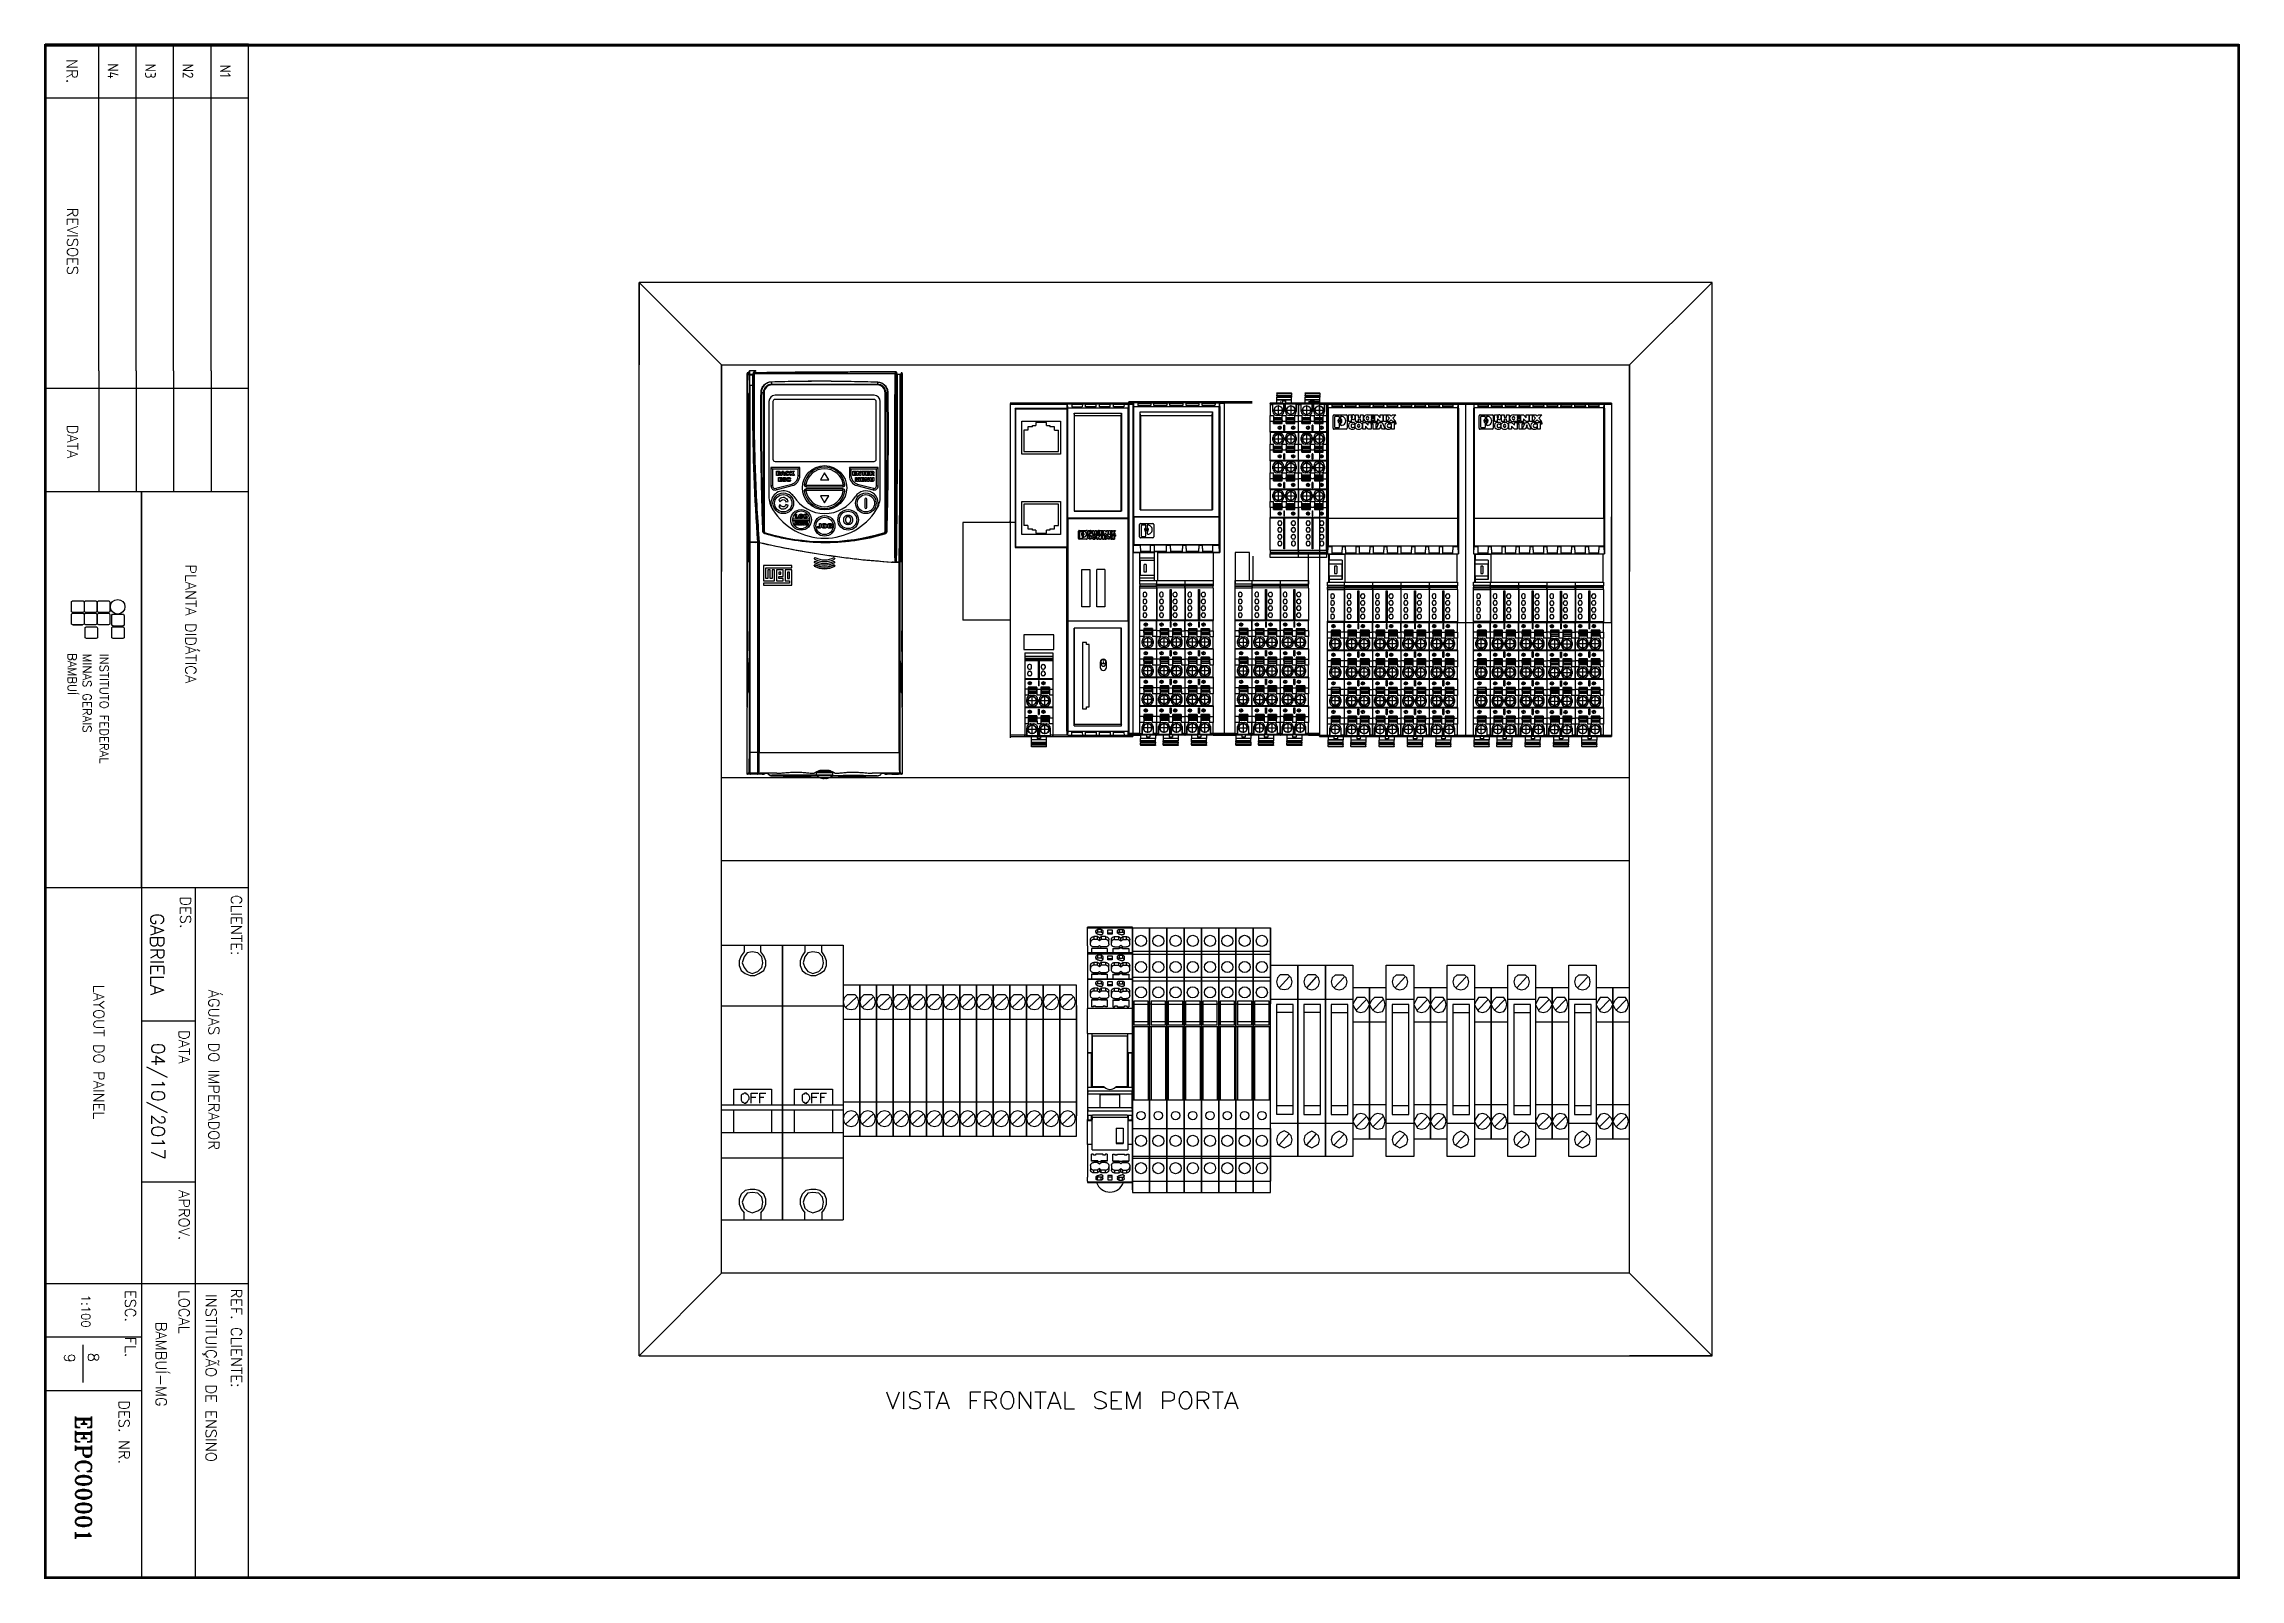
# Model space of a CAD drawing. Extents: x -2333 to 4564, y -5034 to 5704.
# Drawn here: x 1691 to 4564, y 959 to 2967 of the extents above; entities that cross this region are included whole.
import ezdxf
from ezdxf.enums import TextEntityAlignment as Align

# ---------------------------------------------------------------- set-up
doc = ezdxf.new("R2010")
doc.units = 0
doc.header["$LTSCALE"] = 10
doc.header["$MEASUREMENT"] = 0
doc.linetypes.add('DOT_CENTER', pattern=[14, 12, -1, 0, -1])
doc.linetypes.add('SLD-SOLID', pattern=[0])
doc.layers.get('0').update_dxf_attribs({"linetype": 'CONTINUOUS'})
for name, color, linetype in [('1', 7, 'CONTINUOUS'), ('2', 2, 'CONTINUOUS'), ('3', 12, 'CONTINUOUS'), ('LEG', 7, 'CONTINUOUS')]:
    doc.layers.add(name, color=color, linetype=linetype)
doc.layers.add('P', color=250, linetype='CONTINUOUS', lineweight=100)
doc.styles.add('ROMANS', font='romans')
doc.styles.add('ROMANT', font='romant')
doc.styles.get("Standard").update_dxf_attribs({"font": 'ISO', "height": 2.5})

msp = doc.modelspace()

# ---------------------------------------------------------------- texts
at = {"color": 0, "style": 'ROMANS'}
msp.add_text('NR.', height=14, rotation=270, dxfattribs=at).set_placement((1727.6599, 2931.04838), align=Align.MIDDLE)
for s, p in [('REVISOES', (1721.48077, 2708.47792)), ('DATA', (1721.47776, 2446.6188))]:
    msp.add_text(s, height=14, rotation=270, dxfattribs=at).set_placement(p, align=Align.CENTER)
for s, height, p in [('PLANTA DIDÁTICA', 14, (1876.08921, 2285.9418)), ('BAMBUÍ', 11.2, (1722.22899, 2169.84972)), ('MINAS GERAIS', 11.2, (1741.798, 2169.10447)), ('INSTITUTO FEDERAL', 11.2, (1764.16231, 2169.02206)), ('DES.', 14, (1869.2885, 1851.63317)), ('CLIENTE:', 14, (1935.76654, 1853.53382)), ('LAYOUT DO PAINEL', 14, (1755.9082, 1736.08606)), ('ÁGUAS DO IMPERADOR', 14, (1906.38961, 1729.52161)), ('DATA', 14, (1867.38913, 1676.77296)), ('APROV.', 14, (1867.38913, 1467.70098)), ('ESC.  FL.', 14, (1797.11235, 1336.91215)), ('LOCAL', 14, (1867.38913, 1336.91215)), ('INSTITUIÇÃO DE ENSINO', 14, (1902.61723, 1331.55239)), ('REF. CLIENTE:', 14, (1935.76654, 1338.8128)), ('BAMBUÍ-MG', 14, (1837.31577, 1295.26506)), ('9', 14, (1717.48044, 1253.78997)), ('8', 14, (1748.60344, 1254.76748)), ('DES. NR.', 14, (1788.83243, 1192.46241))]:
    msp.add_text(s, height=height, rotation=270, dxfattribs=at).set_placement(p)
at = {"color": 0}
for tag, p in [('N4', (1781.3562, 2931.04838)), ('N3', (1830.3562, 2931.04838)), ('N2', (1879.3562, 2931.04838)), ('N1', (1928.3562, 2931.04838))]:
    msp.add_attdef(tag, text='', height=14, rotation=270, dxfattribs=at).set_placement(p, align=Align.MIDDLE)
at = {"color": 0, "style": 'ROMANS'}
for tag, text, height, p in [('GABRIELA', 'FRANCISCO', 17.5, (1839.10057, 1775.87766)), ('1:100', '', 11.2, (1745.70482, 1309.14838))]:
    msp.add_attdef(tag, text=text, height=height, rotation=270, dxfattribs=at).set_placement(p, align=Align.MIDDLE)
at = {"color": 0, "style": 'ROMANS', "flags": 8}
msp.add_attdef('04/10/2017', text='04/10/04', height=17.5, rotation=270, dxfattribs=at).set_placement((1839.10057, 1583.37766), align=Align.MIDDLE)
at = {"color": 0, "ltscale": 3, "style": 'ROMANT'}
msp.add_attdef('EEPC00001', text='', height=21, rotation=270, dxfattribs=at).set_placement((1742.84294, 1090.03852), align=Align.MIDDLE)

# ---------------------------------------------------------------- blocks, each defined once
blk = doc.blocks.new('A$C191F7B9C')
at = {"color": 7, "linetype": 'Continuous'}
for p, q in [((0, 96.15), (0, 95.13)), ((0, 86.63), (0, 96.15)), ((0, 96.15), (6.27, 96.15)), ((6.27, 95.13), (6.27, 96.15)), ((6.27, 96.15), (6.27, 86.63)), ((0, 95.13), (0, 87.75)), ((6.27, 87.75), (6.27, 95.13)), ((0, 87.75), (0, 86.63)), ((0, 87.75), (6.27, 87.75)), ((0, 76.92), (0, 86.63)), ((0, 86.63), (0, 85.62)), ((0, 86.63), (6.27, 86.63)), ((0, 86.03), (0, 81.52)), ((0, 85.62), (0, 78.23)), ((0, 81.52), (0, 77.95)), ((6.27, 86.63), (6.27, 87.75)), ((6.27, 86.63), (6.27, 76.92)), ((6.27, 85.62), (6.27, 86.63)), ((6.27, 78.23), (6.27, 85.62)), ((0, 78.23), (0, 76.92)), ((0, 78.23), (6.27, 78.23)), ((0, 77.95), (0, 76.92)), ((0, 76.92), (0, 75.91)), ((0, 68.52), (0, 76.92)), ((0, 76.92), (6.27, 76.92)), ((0, 75.91), (0, 68.52)), ((6.27, 76.92), (6.27, 78.23)), ((6.27, 75.91), (6.27, 76.92)), ((6.27, 76.92), (6.27, 68.52)), ((6.27, 68.52), (6.27, 75.91)), ((0, 68.52), (0, 60.32)), ((0, 68.52), (0.51, 68.52)), ((0.51, 69.49), (0.51, 68.27)), ((5.77, 69.49), (0.51, 69.49)), ((0.51, 68.27), (0.51, 62)), ((5.77, 68.27), (0.51, 68.27)), ((5.77, 68.27), (5.77, 69.49)), ((5.77, 68.52), (6.27, 68.52)), ((5.77, 62), (5.77, 68.27)), ((6.27, 60.32), (6.27, 68.52)), ((0, 60.32), (6.27, 60.32)), ((0, 60.32), (0, 33.7)), ((0.51, 62), (0.51, 60.78)), ((5.77, 62), (0.51, 62)), ((5.77, 60.78), (0.51, 60.78)), ((0.51, 60.32), (0.51, 33.7)), ((5.77, 60.78), (5.77, 62)), ((5.77, 60.32), (5.77, 33.7)), ((6.27, 33.7), (6.27, 60.32)), ((0, 33.7), (0, 23.28)), ((0, 33.7), (6.27, 33.7)), ((6.27, 23.28), (6.27, 33.7)), ((0, 23.28), (0, 14.27)), ((0, 13.26), (0, 23.28)), ((0, 23.28), (6.27, 23.28)), ((6.27, 14.27), (6.27, 23.28)), ((6.27, 23.28), (6.27, 13.26)), ((0, 14.27), (0, 13.26)), ((0, 4.15), (0, 13.26)), ((0, 13.26), (0, 12.55)), ((0, 13.26), (6.27, 13.26)), ((0, 12.55), (0, 5.16)), ((0, 12.55), (6.27, 12.55)), ((6.27, 13.26), (6.27, 14.27)), ((6.27, 13.26), (6.27, 4.15)), ((6.27, 12.84), (6.27, 13.26)), ((6.27, 12.55), (6.27, 13.26)), ((6.27, 9.26), (6.27, 12.84)), ((6.27, 5.16), (6.27, 12.55)), ((6.27, 5.32), (6.27, 9.26)), ((0, 5.16), (0, 4.15)), ((0, 4.15), (0, 1.01)), ((0, 4.15), (6.27, 4.15)), ((0, 1.01), (0, 0)), ((6.27, 4.88), (6.27, 5.32)), ((6.27, 4.15), (6.27, 5.16)), ((6.27, 1.01), (6.27, 4.88)), ((6.27, 0), (6.27, 1.01)), ((0, 0), (6.27, 0))]:
    blk.add_line(p, q, dxfattribs=at)
for centre, radius in [((3.14, 91.44), 2.02), ((3.14, 81.93), 2.02), ((3.14, 72.72), 2.02), ((3.14, 27.97), 1.52), ((3.14, 18.78), 2.02), ((3.14, 8.86), 2.02)]:
    blk.add_circle(centre, radius, dxfattribs=at)
at = {"layer": 'LEG'}
blk.add_line((0, 0.94), (0, 95.94), dxfattribs=at)
blk = doc.blocks.new('FIBO-FH-1KF-20P-5R__7', base_point=(-331.15, 166.69))
at = {"color": 7, "linetype": 'Continuous'}
for p, q in [((-331.11, 201.69), (-331.15, 201.69)), ((-331.15, 166.69), (-331.15, 201.69)), ((-331.11, 201.69), (-330.92, 201.69)), ((-330.92, 201.69), (-330.92, 166.69)), ((-330.59, 201.69), (-330.92, 201.69)), ((-330.59, 201.69), (-209.31, 201.69)), ((-330.59, 199.98), (-330.59, 201.69)), ((-209.31, 201.69), (-208.95, 201.69)), ((-209.31, 201.69), (-209.31, 197.64)), ((-208.95, 201.69), (-208.79, 201.69)), ((-208.95, 201.69), (-208.95, 197.64)), ((-208.79, 201.69), (-208.75, 201.69)), ((-208.75, 197.64), (-208.75, 201.69)), ((-330.65, 199.98), (-330.65, 199.94)), ((-330.65, 198.37), (-330.65, 199.94)), ((-330.65, 199.94), (-329.35, 199.83)), ((-330.65, 198.37), (-330.35, 198.36)), ((-330.65, 193.62), (-330.65, 192.47)), ((-330.35, 193.62), (-330.65, 193.62)), ((-330.59, 193.62), (-330.59, 198.37)), ((-330.35, 198.36), (-330.35, 193.62)), ((-330.35, 198.36), (-329.65, 198.35)), ((-329.65, 193.63), (-330.35, 193.62)), ((-329.65, 193.63), (-329.65, 198.35)), ((-288.92, 199.83), (-329.35, 199.83)), ((-329.35, 168.56), (-329.35, 199.83)), ((-329.27, 200.09), (-275.76, 200.09)), ((-329.27, 200.06), (-329.27, 200.09)), ((-325.93, 197.35), (-327.33, 197.47)), ((-327.33, 197.47), (-291.41, 197.47)), ((-327.33, 170.91), (-327.33, 197.47)), ((-325.93, 197.35), (-325.93, 171.04)), ((-291.43, 197.35), (-325.93, 197.35)), ((-291.41, 197.47), (-291.43, 197.35)), ((-291.43, 171.04), (-291.43, 197.35)), ((-291.41, 170.91), (-291.41, 197.47)), ((-288.8, 199.85), (-288.92, 199.83)), ((-288.92, 168.56), (-288.92, 199.83)), ((-278.69, 199.85), (-288.8, 199.85)), ((-288.8, 168.54), (-288.8, 199.85)), ((-278.46, 199.92), (-278.69, 199.85)), ((-278.69, 168.54), (-278.69, 199.85)), ((-278.61, 197.46), (-278.46, 197.46)), ((-278.61, 193.67), (-278.61, 197.46)), ((-278.61, 193.7), (-276.13, 193.76)), ((-278.61, 193.67), (-278.46, 193.7)), ((-275.83, 200.05), (-278.46, 199.92)), ((-278.46, 197.46), (-278.46, 199.92)), ((-278.46, 197.46), (-276.13, 197.42)), ((-278.46, 193.7), (-275.83, 193.76)), ((-278.46, 192.39), (-278.46, 193.7)), ((-276.13, 193.76), (-276.13, 197.42)), ((-276.13, 197.42), (-276.06, 197.41)), ((-276.13, 193.76), (-276.06, 193.78)), ((-276.06, 197.41), (-276.06, 193.78)), ((-275.83, 197.41), (-276.06, 197.41)), ((-276.06, 193.78), (-275.76, 193.78)), ((-275.83, 200.05), (-275.76, 200.09)), ((-275.83, 197.41), (-275.83, 200.05)), ((-275.76, 197.41), (-275.83, 197.41)), ((-275.76, 193.78), (-275.83, 193.76)), ((-275.83, 192.33), (-275.83, 193.76)), ((-275.76, 197.7), (-275.76, 200.09)), ((-275.76, 197.7), (-264.15, 197.7)), ((-275.76, 197.41), (-275.76, 197.7)), ((-275.76, 193.78), (-275.76, 197.41)), ((-275.76, 192.3), (-275.76, 193.78)), ((-264.15, 197.7), (-264.15, 197.64)), ((-208.84, 200.25), (-208.95, 200.25)), ((-208.84, 200.25), (-208.95, 200.25)), ((-208.84, 197.64), (-208.84, 200.25)), ((-330.65, 192.47), (-330.35, 192.46)), ((-330.35, 187.72), (-330.65, 187.72)), ((-330.65, 187.72), (-330.65, 186.57)), ((-330.65, 186.57), (-330.35, 186.56)), ((-330.59, 187.72), (-330.59, 192.47)), ((-330.59, 181.82), (-330.59, 186.57)), ((-330.35, 192.46), (-329.65, 192.45)), ((-330.35, 192.46), (-330.35, 187.72)), ((-329.65, 187.73), (-330.35, 187.72)), ((-330.35, 186.56), (-330.35, 181.82)), ((-330.35, 186.56), (-329.65, 186.55)), ((-329.65, 187.73), (-329.65, 192.45)), ((-329.65, 181.83), (-329.65, 186.55)), ((-278.46, 192.39), (-278.61, 192.41)), ((-278.61, 187.77), (-278.61, 192.41)), ((-278.61, 192.39), (-276.13, 192.33)), ((-276.13, 187.86), (-278.61, 187.8)), ((-278.61, 187.77), (-278.46, 187.8)), ((-278.61, 186.51), (-278.46, 186.49)), ((-278.61, 181.87), (-278.61, 186.51)), ((-276.13, 186.43), (-278.61, 186.49)), ((-278.46, 192.39), (-275.83, 192.33)), ((-275.83, 187.86), (-278.46, 187.8)), ((-278.46, 186.49), (-278.46, 187.8)), ((-275.83, 186.43), (-278.46, 186.49)), ((-276.13, 192.33), (-276.06, 192.3)), ((-276.13, 187.86), (-276.13, 192.33)), ((-276.06, 187.88), (-276.13, 187.86)), ((-276.06, 186.4), (-276.13, 186.43)), ((-276.13, 181.96), (-276.13, 186.43)), ((-276.06, 192.3), (-275.76, 192.3)), ((-276.06, 192.3), (-276.06, 187.88)), ((-275.76, 187.88), (-276.06, 187.88)), ((-275.76, 186.4), (-276.06, 186.4)), ((-276.06, 186.4), (-276.06, 181.98)), ((-275.76, 192.3), (-275.83, 192.33)), ((-275.83, 187.86), (-275.76, 187.88)), ((-275.83, 186.43), (-275.83, 187.86)), ((-275.83, 186.43), (-275.76, 186.4)), ((-275.76, 187.88), (-275.76, 192.3)), ((-275.76, 186.4), (-275.76, 187.88)), ((-275.76, 181.98), (-275.76, 186.4)), ((-264.15, 187.34), (-264.15, 187.24)), ((-209.31, 187.34), (-209.31, 187.24)), ((-208.95, 187.34), (-208.95, 187.24)), ((-208.84, 187.24), (-208.84, 187.34)), ((-208.75, 187.24), (-208.75, 187.34)), ((-330.65, 180.67), (-330.65, 181.82)), ((-330.35, 181.82), (-330.65, 181.82)), ((-330.65, 180.67), (-330.35, 180.66)), ((-330.59, 175.92), (-330.59, 180.67)), ((-329.65, 181.83), (-330.35, 181.82)), ((-330.35, 180.66), (-329.65, 180.65)), ((-330.35, 180.66), (-330.35, 175.92)), ((-329.65, 175.93), (-329.65, 180.65)), ((-278.61, 181.9), (-276.13, 181.96)), ((-278.61, 181.87), (-278.46, 181.9)), ((-278.61, 180.61), (-278.46, 180.59)), ((-278.61, 175.97), (-278.61, 180.61)), ((-276.13, 180.53), (-278.61, 180.59)), ((-278.46, 181.9), (-275.83, 181.96)), ((-278.46, 180.59), (-278.46, 181.9)), ((-275.83, 180.53), (-278.46, 180.59)), ((-276.13, 181.96), (-276.06, 181.98)), ((-276.06, 180.5), (-276.13, 180.53)), ((-276.13, 176.06), (-276.13, 180.53)), ((-276.06, 181.98), (-275.76, 181.98)), ((-275.76, 180.5), (-276.06, 180.5)), ((-276.06, 180.5), (-276.06, 176.08)), ((-275.76, 181.98), (-275.83, 181.96)), ((-275.83, 180.53), (-275.83, 181.96)), ((-275.83, 180.53), (-275.76, 180.5)), ((-275.76, 180.5), (-275.76, 181.98)), ((-275.76, 177.19), (-275.76, 180.5)), ((-330.35, 175.92), (-330.65, 175.92)), ((-330.65, 174.77), (-330.65, 175.92)), ((-330.65, 174.77), (-330.35, 174.76)), ((-330.65, 170.02), (-330.35, 170.02)), ((-330.65, 170.02), (-330.65, 168.44)), ((-330.59, 170.02), (-330.59, 174.77)), ((-329.65, 175.93), (-330.35, 175.92)), ((-330.35, 174.76), (-329.65, 174.75)), ((-330.35, 174.76), (-330.35, 170.02)), ((-330.35, 170.02), (-329.65, 170.03)), ((-329.65, 170.03), (-329.65, 174.75)), ((-325.93, 171.04), (-327.33, 170.91)), ((-291.41, 170.91), (-327.33, 170.91)), ((-325.93, 171.04), (-291.43, 171.04)), ((-291.43, 171.04), (-291.41, 170.91)), ((-286.39, 171.04), (-286.39, 175.56)), ((-286.04, 175.92), (-281.44, 175.92)), ((-281.44, 170.69), (-286.04, 170.69)), ((-285.8, 172.75), (-285.8, 171.53)), ((-285.54, 173.4), (-285.04, 173.4)), ((-285.04, 173.01), (-285.54, 173.01)), ((-285.54, 171.27), (-281.94, 171.27)), ((-283.21, 173.4), (-282.73, 173.4)), ((-281.94, 173.01), (-283.21, 173.01)), ((-281.68, 171.53), (-281.68, 172.75)), ((-281.09, 175.56), (-281.09, 171.04)), ((-278.61, 176), (-276.13, 176.06)), ((-278.61, 175.97), (-278.46, 176)), ((-278.46, 174.69), (-278.61, 174.71)), ((-278.61, 170.92), (-278.61, 174.71)), ((-276.13, 174.63), (-278.61, 174.69)), ((-278.61, 170.92), (-278.46, 170.93)), ((-278.46, 176), (-275.83, 176.06)), ((-278.46, 174.69), (-278.46, 176)), ((-275.83, 174.63), (-278.46, 174.69)), ((-278.46, 170.93), (-276.13, 170.97)), ((-278.46, 168.46), (-278.46, 170.93)), ((-276.13, 176.06), (-276.06, 176.08)), ((-276.06, 174.6), (-276.13, 174.63)), ((-276.13, 170.97), (-276.13, 174.63)), ((-276.13, 170.97), (-276.06, 170.97)), ((-275.76, 176.08), (-276.06, 176.08)), ((-276.06, 174.6), (-276.06, 170.97)), ((-275.76, 174.6), (-276.06, 174.6)), ((-276.06, 170.97), (-275.83, 170.98)), ((-275.83, 176.06), (-275.76, 176.08)), ((-275.83, 176.06), (-275.83, 174.63)), ((-275.83, 174.63), (-275.76, 174.6)), ((-275.83, 170.98), (-275.76, 170.98)), ((-275.83, 168.34), (-275.83, 170.98)), ((-275.76, 177.19), (-265.45, 177.19)), ((-265.45, 176.08), (-275.76, 176.08)), ((-275.76, 174.6), (-275.76, 170.98)), ((-275.73, 170.71), (-275.76, 170.69)), ((-275.76, 170.69), (-264.15, 170.69)), ((-275.76, 168.29), (-275.76, 170.69)), ((-275.73, 170.71), (-275.73, 176.08)), ((-273.7, 170.71), (-275.73, 170.71)), ((-273.7, 176.08), (-273.7, 170.71)), ((-272.79, 170.75), (-273.7, 170.71)), ((-272.79, 176.08), (-272.79, 170.75)), ((-272.79, 170.82), (-267.4, 170.82)), ((-271.35, 173.09), (-268.55, 173.09)), ((-271.35, 173.09), (-271.35, 172.29)), ((-268.55, 172.29), (-271.35, 172.29)), ((-268.55, 173.09), (-268.55, 172.29)), ((-267.4, 170.75), (-267.4, 176.08)), ((-266.48, 170.71), (-267.4, 170.75)), ((-266.48, 170.71), (-266.48, 176.08)), ((-264.17, 170.71), (-266.48, 170.71)), ((-264.17, 170.74), (-264.17, 170.71)), ((-264.15, 170.69), (-264.17, 170.71)), ((-264.15, 170.74), (-264.15, 170.69)), ((-209.31, 176.94), (-209.31, 176.84)), ((-209.31, 170.74), (-209.31, 166.69)), ((-208.95, 176.94), (-208.95, 176.84)), ((-208.95, 176.84), (-208.95, 176.54)), ((-208.95, 176.54), (-208.95, 174.42)), ((-208.95, 174.42), (-208.95, 173.17)), ((-208.95, 173.17), (-208.95, 171.04)), ((-208.95, 171.04), (-208.95, 170.74)), ((-208.95, 170.74), (-208.95, 166.69)), ((-208.84, 176.84), (-208.84, 176.94)), ((-208.84, 168.16), (-208.84, 170.74)), ((-208.75, 176.84), (-208.75, 176.94)), ((-208.75, 166.69), (-208.75, 170.74)), ((-331.11, 166.69), (-331.15, 166.69)), ((-331.11, 166.69), (-330.92, 166.69)), ((-330.59, 166.69), (-330.92, 166.69)), ((-329.35, 168.56), (-330.65, 168.44)), ((-330.65, 168.44), (-330.65, 168.41)), ((-330.59, 166.69), (-330.59, 168.41)), ((-330.59, 166.69), (-209.31, 166.69)), ((-288.92, 168.56), (-329.35, 168.56)), ((-329.27, 168.29), (-329.27, 168.33)), ((-329.27, 168.29), (-275.76, 168.29)), ((-288.8, 168.54), (-288.92, 168.56)), ((-288.8, 168.54), (-278.69, 168.54)), ((-278.46, 168.46), (-278.69, 168.54)), ((-275.83, 168.34), (-278.46, 168.46)), ((-275.83, 168.34), (-275.76, 168.29)), ((-209.31, 166.69), (-208.95, 166.69)), ((-208.84, 168.16), (-208.95, 168.16)), ((-208.95, 168.16), (-208.84, 168.16)), ((-208.95, 166.69), (-208.79, 166.69)), ((-208.79, 166.69), (-208.75, 166.69))]:
    blk.add_line(p, q, dxfattribs=at)
at = {"color": 2, "linetype": 'Continuous'}
for p, q in [((-331.11, 166.69), (-331.11, 201.69)), ((-208.79, 197.64), (-208.79, 201.69)), ((-208.79, 187.24), (-208.79, 187.34)), ((-208.79, 176.84), (-208.79, 176.94)), ((-208.79, 166.69), (-208.79, 170.74))]:
    blk.add_line(p, q, dxfattribs=at)
at = {"color": 7, "linetype": 'Continuous'}
blk.add_circle((-284.13, 173.21), 0.389, dxfattribs=at)
for centre, radius, start, end in [((-286.04, 175.56), 0.351, 90, 180), ((-286.04, 171.04), 0.351, 180, 270), ((-284.14, 173.67), 1.67, 359.81103, 180.18897), ((-285.54, 173.66), 0.261, 180.18897, 270), ((-285.54, 172.75), 0.261, 90, 180), ((-285.54, 171.53), 0.261, 180, 270), ((-285.04, 173.66), 0.261, 270, 334.62599), ((-285.04, 172.75), 0.261, 25.19441, 90), ((-284.13, 173.23), 0.754, 25.37401, 154.62599), ((-284.13, 173.18), 0.754, 205.19441, 334.80559), ((-283.21, 173.66), 0.261, 205.37401, 270), ((-283.21, 172.75), 0.261, 90, 154.80559), ((-282.73, 173.66), 0.261, 270, 359.81103), ((-281.94, 172.75), 0.261, 0, 90), ((-281.94, 171.53), 0.261, 270, 0), ((-281.44, 175.56), 0.351, 0, 90), ((-281.44, 171.04), 0.351, 270, 0)]:
    blk.add_arc(centre, radius, start, end, dxfattribs=at)
for points in [[(-330.65, 199.98), (-330.14, 199.99), (-329.74, 200.01), (-329.45, 200.03), (-329.28, 200.05), (-329.22, 200.07)], [(-330.65, 198.37), (-330.5, 198.37), (-330.35, 198.36)], [(-330.35, 193.62), (-330.5, 193.62), (-330.65, 193.62)], [(-329.22, 200.07), (-329.23, 200.08), (-329.27, 200.09)], [(-330.65, 192.47), (-330.5, 192.47), (-330.35, 192.46)], [(-330.35, 187.72), (-330.5, 187.72), (-330.65, 187.72)], [(-330.65, 186.57), (-330.5, 186.57), (-330.35, 186.56)], [(-330.35, 181.82), (-330.5, 181.82), (-330.65, 181.82)], [(-330.65, 180.67), (-330.5, 180.67), (-330.35, 180.66)], [(-330.35, 175.92), (-330.5, 175.92), (-330.65, 175.92)], [(-330.65, 174.77), (-330.5, 174.77), (-330.35, 174.76)], [(-330.65, 170.02), (-330.5, 170.02), (-330.35, 170.02)], [(-330.65, 168.41), (-330.14, 168.39), (-329.74, 168.37), (-329.45, 168.35), (-329.28, 168.33), (-329.22, 168.31)], [(-329.22, 168.31), (-329.23, 168.3), (-329.27, 168.29)]]:
    blk.add_spline(points, degree=3, dxfattribs=at)
at = {"layer": '1', "color": 2, "linetype": 'DOT_CENTER'}
for p, q in [((-283.7, 173.21), (-284.55, 173.21)), ((-284.13, 173.63), (-284.13, 172.78))]:
    blk.add_line(p, q, dxfattribs=at)
blk = doc.blocks.new('FIBO-P-SP-TWIN-____1__11', base_point=(-265.45, 187.34))
at = {"color": 7, "linetype": 'Continuous'}
for p, q in [((-265.45, 187.34), (-265.45, 197.64)), ((-265.45, 197.64), (-264.15, 197.64)), ((-264.19, 187.34), (-264.15, 197.64)), ((-264.15, 197.64), (-264.08, 197.64)), ((-264.08, 197.64), (-263.51, 197.64)), ((-263.51, 197.64), (-263.6, 187.34)), ((-263.44, 197.64), (-263.51, 197.64)), ((-263.36, 197.64), (-263.45, 187.34)), ((-263.36, 197.64), (-263.44, 197.64)), ((-263.32, 197.64), (-263.36, 197.64)), ((-262.69, 197.64), (-263.32, 197.64)), ((-262.69, 197.64), (-262.78, 187.34)), ((-262.69, 197.64), (-251.05, 197.64)), ((-261.15, 193.94), (-261.15, 194.24)), ((-260.65, 194.74), (-259.95, 194.74)), ((-259.45, 194.24), (-259.45, 193.94)), ((-258.65, 193.94), (-258.65, 194.24)), ((-258.15, 194.74), (-257.45, 194.74)), ((-256.95, 194.24), (-256.95, 193.94)), ((-256.15, 193.94), (-256.15, 194.24)), ((-255.65, 194.74), (-254.95, 194.74)), ((-254.45, 194.24), (-254.45, 193.94)), ((-253.65, 193.94), (-253.65, 194.24)), ((-253.15, 194.74), (-252.45, 194.74)), ((-251.95, 194.24), (-251.95, 193.94)), ((-251.05, 192.64), (-251.05, 197.64)), ((-251.05, 197.64), (-250.79, 197.64)), ((-250.79, 187.34), (-250.79, 197.64)), ((-247.06, 197.64), (-250.79, 197.64)), ((-247.8, 196.39), (-247.06, 196.39)), ((-247.8, 196.39), (-247.8, 193.19)), ((-245.68, 196.31), (-247.71, 196.31)), ((-247.7, 196.29), (-247.71, 196.31)), ((-247.71, 193.28), (-247.71, 196.31)), ((-247.7, 193.29), (-247.7, 196.29)), ((-247.2, 196.29), (-247.7, 196.29)), ((-246.98, 196.3), (-247.2, 196.29)), ((-247.2, 196.29), (-247.2, 193.29)), ((-247.06, 197.64), (-244.86, 197.64)), ((-247.06, 196.39), (-247.06, 197.64)), ((-247.06, 196.39), (-244.86, 196.4)), ((-246.98, 196.3), (-246.41, 196.3)), ((-246.98, 193.28), (-246.98, 196.3)), ((-246.41, 196.3), (-246.2, 196.29)), ((-246.41, 193.28), (-246.41, 196.3)), ((-245.7, 196.29), (-246.2, 196.29)), ((-246.2, 193.29), (-246.2, 196.29)), ((-245.7, 196.29), (-245.68, 196.31)), ((-245.7, 193.29), (-245.7, 196.29)), ((-245.68, 193.28), (-245.68, 196.31)), ((-240.45, 197.64), (-244.86, 197.64)), ((-244.86, 197.64), (-244.86, 196.4)), ((-244.84, 194.15), (-244.84, 195.14)), ((-244.82, 194.17), (-244.82, 195.12)), ((-244.39, 194.75), (-244.39, 194.53)), ((-242.35, 196.64), (-243.34, 196.64)), ((-243.32, 196.62), (-242.37, 196.62)), ((-241.3, 194.53), (-241.3, 194.75)), ((-240.87, 195.12), (-240.87, 194.17)), ((-240.85, 195.14), (-240.85, 194.15)), ((-240.45, 197.64), (-240.35, 197.64)), ((-240.45, 197.64), (-240.45, 187.34)), ((-240.35, 197.64), (-236.56, 197.64)), ((-240.35, 187.34), (-240.35, 197.64)), ((-237.3, 196.39), (-236.56, 196.39)), ((-237.3, 196.39), (-237.3, 193.19)), ((-235.18, 196.31), (-237.21, 196.31)), ((-237.2, 196.29), (-237.21, 196.31)), ((-237.21, 193.28), (-237.21, 196.31)), ((-236.7, 196.29), (-237.2, 196.29)), ((-237.2, 193.29), (-237.2, 196.29)), ((-236.48, 196.3), (-236.7, 196.29)), ((-236.7, 196.29), (-236.7, 193.29)), ((-236.56, 196.39), (-236.56, 197.64)), ((-236.56, 197.64), (-234.36, 197.64)), ((-236.56, 196.39), (-234.36, 196.4)), ((-236.48, 196.3), (-235.91, 196.3)), ((-236.48, 193.28), (-236.48, 196.3)), ((-235.91, 196.3), (-235.7, 196.29)), ((-235.91, 193.28), (-235.91, 196.3)), ((-235.7, 193.29), (-235.7, 196.29)), ((-235.2, 196.29), (-235.7, 196.29)), ((-235.2, 196.29), (-235.18, 196.31)), ((-235.2, 193.29), (-235.2, 196.29)), ((-235.18, 193.28), (-235.18, 196.31)), ((-229.95, 197.64), (-234.36, 197.64)), ((-234.36, 197.64), (-234.36, 196.4)), ((-234.34, 194.15), (-234.34, 195.14)), ((-234.32, 194.17), (-234.32, 195.12)), ((-233.89, 194.75), (-233.89, 194.53)), ((-231.85, 196.64), (-232.84, 196.64)), ((-232.82, 196.62), (-231.87, 196.62)), ((-230.8, 194.53), (-230.8, 194.75)), ((-230.37, 195.12), (-230.37, 194.17)), ((-230.35, 195.14), (-230.35, 194.15)), ((-229.95, 197.64), (-229.95, 187.34)), ((-229.95, 197.64), (-229.85, 197.64)), ((-229.85, 197.64), (-226.06, 197.64)), ((-229.85, 187.34), (-229.85, 197.64)), ((-226.8, 196.39), (-226.8, 193.19)), ((-226.8, 196.39), (-226.06, 196.39)), ((-226.71, 193.28), (-226.71, 196.31)), ((-226.7, 196.29), (-226.71, 196.31)), ((-224.68, 196.31), (-226.71, 196.31)), ((-226.7, 193.29), (-226.7, 196.29)), ((-226.2, 196.29), (-226.7, 196.29)), ((-225.98, 196.3), (-226.2, 196.29)), ((-226.2, 196.29), (-226.2, 193.29)), ((-226.06, 197.64), (-223.86, 197.64)), ((-226.06, 196.39), (-226.06, 197.64)), ((-226.06, 196.39), (-223.86, 196.4)), ((-225.98, 193.28), (-225.98, 196.3)), ((-225.98, 196.3), (-225.41, 196.3)), ((-225.41, 193.28), (-225.41, 196.3)), ((-225.41, 196.3), (-225.2, 196.29)), ((-225.2, 193.29), (-225.2, 196.29)), ((-224.7, 196.29), (-225.2, 196.29)), ((-224.7, 196.29), (-224.68, 196.31)), ((-224.7, 193.29), (-224.7, 196.29)), ((-224.68, 193.28), (-224.68, 196.31)), ((-219.45, 197.64), (-223.86, 197.64)), ((-223.86, 197.64), (-223.86, 196.4)), ((-223.84, 194.15), (-223.84, 195.14)), ((-223.82, 194.17), (-223.82, 195.12)), ((-223.39, 194.75), (-223.39, 194.53)), ((-221.35, 196.64), (-222.34, 196.64)), ((-222.32, 196.62), (-221.37, 196.62)), ((-220.3, 194.53), (-220.3, 194.75)), ((-219.87, 195.12), (-219.87, 194.17)), ((-219.85, 195.14), (-219.85, 194.15)), ((-219.45, 197.64), (-219.35, 197.64)), ((-219.45, 197.64), (-219.45, 187.34)), ((-219.35, 197.64), (-215.56, 197.64)), ((-219.35, 187.34), (-219.35, 197.64)), ((-216.3, 196.39), (-215.56, 196.39)), ((-216.3, 196.39), (-216.3, 193.19)), ((-214.18, 196.31), (-216.21, 196.31)), ((-216.21, 193.28), (-216.21, 196.31)), ((-216.2, 196.29), (-216.21, 196.31)), ((-216.2, 193.29), (-216.2, 196.29)), ((-215.7, 196.29), (-216.2, 196.29)), ((-215.48, 196.3), (-215.7, 196.29)), ((-215.7, 196.29), (-215.7, 193.29)), ((-215.56, 196.39), (-215.56, 197.64)), ((-215.56, 197.64), (-213.36, 197.64)), ((-213.36, 196.4), (-215.56, 196.39)), ((-215.48, 193.28), (-215.48, 196.3)), ((-215.48, 196.3), (-214.91, 196.3)), ((-214.91, 193.28), (-214.91, 196.3)), ((-214.91, 196.3), (-214.7, 196.29)), ((-214.7, 193.29), (-214.7, 196.29)), ((-214.2, 196.29), (-214.7, 196.29)), ((-214.2, 196.29), (-214.18, 196.31)), ((-214.2, 193.29), (-214.2, 196.29)), ((-214.18, 193.28), (-214.18, 196.31)), ((-209.27, 197.64), (-213.36, 197.64)), ((-213.36, 197.64), (-213.36, 196.4)), ((-213.34, 194.15), (-213.34, 195.14)), ((-213.32, 194.17), (-213.32, 195.12)), ((-212.89, 194.75), (-212.89, 194.53)), ((-211.84, 196.64), (-209.27, 196.64)), ((-211.82, 196.62), (-209.01, 196.62)), ((-209.8, 194.53), (-209.8, 194.75)), ((-209.27, 197.64), (-209.27, 196.64)), ((-208.95, 197.64), (-209.27, 197.64)), ((-209.01, 196.62), (-209.01, 192.67)), ((-208.95, 197.64), (-208.95, 187.34)), ((-208.95, 197.64), (-208.84, 197.64)), ((-208.68, 197.64), (-208.84, 197.64)), ((-208.68, 197.64), (-208.68, 193.12)), ((-208.68, 195.24), (-207.58, 195.24)), ((-207.58, 195.24), (-207.5, 195.24)), ((-207.5, 195.24), (-207.5, 189.74)), ((-206.58, 195.24), (-207.5, 195.24)), ((-206.13, 195.24), (-206.58, 195.24)), ((-206.13, 195.24), (-205.8, 195.24)), ((-205.16, 195.24), (-205.8, 195.24)), ((-205.16, 195.24), (-204.98, 195.24)), ((-204.98, 195.24), (-204.98, 189.74)), ((-264.19, 187.34), (-265.45, 187.34)), ((-264.11, 187.34), (-264.19, 187.34)), ((-263.6, 187.34), (-264.11, 187.34)), ((-263.53, 187.34), (-263.6, 187.34)), ((-263.45, 187.34), (-263.53, 187.34)), ((-263.4, 187.34), (-263.45, 187.34)), ((-262.78, 187.34), (-263.4, 187.34)), ((-262.78, 187.34), (-251.05, 187.34)), ((-262.2, 192.64), (-251.05, 192.64)), ((-262.2, 192.34), (-262.2, 192.64)), ((-251.05, 192.34), (-262.2, 192.34)), ((-261.15, 189.24), (-261.15, 188.94)), ((-259.95, 193.44), (-260.65, 193.44)), ((-259.95, 189.74), (-260.65, 189.74)), ((-259.95, 188.44), (-260.65, 188.44)), ((-259.45, 188.94), (-259.45, 189.24)), ((-258.65, 188.94), (-258.65, 189.24)), ((-257.45, 193.44), (-258.15, 193.44)), ((-258.15, 189.74), (-257.45, 189.74)), ((-257.45, 188.44), (-258.15, 188.44)), ((-256.95, 189.24), (-256.95, 188.94)), ((-256.15, 188.94), (-256.15, 189.24)), ((-254.95, 193.44), (-255.65, 193.44)), ((-255.65, 189.74), (-254.95, 189.74)), ((-254.95, 188.44), (-255.65, 188.44)), ((-254.45, 189.24), (-254.45, 188.94)), ((-253.65, 188.94), (-253.65, 189.24)), ((-252.45, 193.44), (-253.15, 193.44)), ((-253.15, 189.74), (-252.45, 189.74)), ((-252.45, 188.44), (-253.15, 188.44)), ((-251.95, 189.24), (-251.95, 188.94)), ((-251.05, 192.64), (-251.05, 192.34)), ((-251.05, 187.34), (-251.05, 192.34)), ((-250.79, 187.34), (-251.05, 187.34)), ((-247.06, 187.34), (-250.79, 187.34)), ((-250.17, 192.64), (-250.17, 192.34)), ((-248.35, 192.64), (-250.17, 192.64)), ((-250.17, 192.34), (-248.35, 192.34)), ((-248.35, 192.64), (-248.35, 192.34)), ((-247.8, 193.19), (-247.06, 193.19)), ((-247.06, 191.79), (-247.8, 191.79)), ((-247.8, 191.79), (-247.8, 188.59)), ((-247.8, 188.59), (-247.06, 188.59)), ((-247.71, 193.28), (-247.7, 193.29)), ((-247.71, 193.28), (-245.68, 193.28)), ((-245.68, 191.71), (-247.71, 191.71)), ((-247.7, 191.69), (-247.71, 191.71)), ((-247.71, 188.68), (-247.71, 191.71)), ((-247.71, 188.68), (-247.7, 188.69)), ((-247.71, 188.68), (-245.68, 188.68)), ((-247.7, 193.29), (-247.2, 193.29)), ((-247.2, 191.69), (-247.7, 191.69)), ((-247.7, 188.69), (-247.7, 191.69)), ((-247.7, 188.69), (-247.2, 188.69)), ((-247.2, 193.29), (-246.98, 193.28)), ((-246.98, 191.7), (-247.2, 191.69)), ((-247.2, 191.69), (-247.2, 188.69)), ((-247.2, 188.69), (-246.98, 188.68)), ((-247.06, 193.19), (-244.86, 193.19)), ((-247.06, 191.79), (-247.06, 193.19)), ((-244.86, 191.8), (-247.06, 191.79)), ((-247.06, 188.59), (-247.06, 187.34)), ((-247.06, 188.59), (-244.86, 188.59)), ((-244.86, 187.34), (-247.06, 187.34)), ((-246.41, 193.28), (-246.98, 193.28)), ((-246.98, 191.7), (-246.41, 191.7)), ((-246.98, 188.68), (-246.98, 191.7)), ((-246.41, 188.68), (-246.98, 188.68)), ((-246.41, 193.28), (-246.2, 193.29)), ((-246.41, 191.7), (-246.2, 191.69)), ((-246.41, 188.68), (-246.41, 191.7)), ((-246.41, 188.68), (-246.2, 188.69)), ((-246.2, 193.29), (-245.7, 193.29)), ((-245.7, 191.69), (-246.2, 191.69)), ((-246.2, 188.69), (-246.2, 191.69)), ((-246.2, 188.69), (-245.7, 188.69)), ((-245.7, 193.29), (-245.68, 193.28)), ((-245.7, 191.69), (-245.68, 191.71)), ((-245.7, 188.69), (-245.7, 191.69)), ((-245.7, 188.69), (-245.68, 188.68)), ((-245.68, 188.68), (-245.68, 191.71)), ((-244.86, 193.19), (-244.86, 191.8)), ((-244.86, 188.59), (-244.86, 187.34)), ((-240.45, 187.34), (-244.86, 187.34)), ((-244.84, 189.55), (-244.84, 190.54)), ((-244.82, 189.57), (-244.82, 190.52)), ((-244.39, 190.15), (-244.39, 189.93)), ((-242.35, 192.65), (-243.34, 192.65)), ((-242.35, 192.04), (-243.34, 192.04)), ((-242.35, 188.05), (-243.34, 188.05)), ((-242.37, 192.67), (-243.32, 192.67)), ((-243.32, 192.02), (-242.37, 192.02)), ((-242.37, 188.07), (-243.32, 188.07)), ((-241.3, 189.93), (-241.3, 190.15)), ((-240.87, 190.52), (-240.87, 189.57)), ((-240.85, 190.54), (-240.85, 189.55)), ((-240.35, 187.34), (-240.45, 187.34)), ((-236.56, 187.34), (-240.35, 187.34)), ((-239.8, 192.64), (-237.85, 192.64)), ((-239.8, 192.34), (-239.8, 192.64)), ((-237.85, 192.34), (-239.8, 192.34)), ((-237.85, 192.34), (-237.85, 192.64)), ((-237.3, 193.19), (-236.56, 193.19)), ((-236.56, 191.79), (-237.3, 191.79)), ((-237.3, 191.79), (-237.3, 188.59)), ((-237.3, 188.59), (-236.56, 188.59)), ((-237.21, 193.28), (-237.2, 193.29)), ((-237.21, 193.28), (-235.18, 193.28)), ((-235.18, 191.71), (-237.21, 191.71)), ((-237.2, 191.69), (-237.21, 191.71)), ((-237.21, 188.68), (-237.21, 191.71)), ((-237.21, 188.68), (-237.2, 188.69)), ((-237.21, 188.68), (-235.18, 188.68)), ((-237.2, 193.29), (-236.7, 193.29)), ((-237.2, 188.69), (-237.2, 191.69)), ((-236.7, 191.69), (-237.2, 191.69)), ((-237.2, 188.69), (-236.7, 188.69)), ((-236.7, 193.29), (-236.48, 193.28)), ((-236.48, 191.7), (-236.7, 191.69)), ((-236.7, 191.69), (-236.7, 188.69)), ((-236.7, 188.69), (-236.48, 188.68)), ((-236.56, 191.79), (-236.56, 193.19)), ((-236.56, 193.19), (-234.36, 193.19)), ((-234.36, 191.8), (-236.56, 191.79)), ((-236.56, 188.59), (-236.56, 187.34)), ((-236.56, 188.59), (-234.36, 188.59)), ((-234.36, 187.34), (-236.56, 187.34)), ((-235.91, 193.28), (-236.48, 193.28)), ((-236.48, 191.7), (-235.91, 191.7)), ((-236.48, 188.68), (-236.48, 191.7)), ((-235.91, 188.68), (-236.48, 188.68)), ((-235.91, 193.28), (-235.7, 193.29)), ((-235.91, 191.7), (-235.7, 191.69)), ((-235.91, 188.68), (-235.91, 191.7)), ((-235.91, 188.68), (-235.7, 188.69)), ((-235.7, 193.29), (-235.2, 193.29)), ((-235.7, 188.69), (-235.7, 191.69)), ((-235.2, 191.69), (-235.7, 191.69)), ((-235.7, 188.69), (-235.2, 188.69)), ((-235.2, 193.29), (-235.18, 193.28)), ((-235.2, 191.69), (-235.18, 191.71)), ((-235.2, 188.69), (-235.2, 191.69)), ((-235.2, 188.69), (-235.18, 188.68)), ((-235.18, 188.68), (-235.18, 191.71)), ((-234.36, 193.19), (-234.36, 191.8)), ((-234.36, 188.59), (-234.36, 187.34)), ((-229.95, 187.34), (-234.36, 187.34)), ((-234.34, 189.55), (-234.34, 190.54)), ((-234.32, 189.57), (-234.32, 190.52)), ((-233.89, 190.15), (-233.89, 189.93)), ((-231.85, 192.65), (-232.84, 192.65)), ((-231.85, 192.04), (-232.84, 192.04)), ((-231.85, 188.05), (-232.84, 188.05)), ((-231.87, 192.67), (-232.82, 192.67)), ((-232.82, 192.02), (-231.87, 192.02)), ((-231.87, 188.07), (-232.82, 188.07)), ((-230.8, 189.93), (-230.8, 190.15)), ((-230.37, 190.52), (-230.37, 189.57)), ((-230.35, 190.54), (-230.35, 189.55)), ((-229.85, 187.34), (-229.95, 187.34)), ((-226.06, 187.34), (-229.85, 187.34)), ((-229.3, 192.64), (-227.35, 192.64)), ((-229.3, 192.34), (-229.3, 192.64)), ((-227.35, 192.34), (-229.3, 192.34)), ((-227.35, 192.34), (-227.35, 192.64)), ((-226.8, 193.19), (-226.06, 193.19)), ((-226.8, 191.79), (-226.8, 188.59)), ((-226.06, 191.79), (-226.8, 191.79)), ((-226.8, 188.59), (-226.06, 188.59)), ((-226.71, 193.28), (-226.7, 193.29)), ((-226.71, 193.28), (-224.68, 193.28)), ((-224.68, 191.71), (-226.71, 191.71)), ((-226.71, 188.68), (-226.71, 191.71)), ((-226.7, 191.69), (-226.71, 191.71)), ((-226.71, 188.68), (-226.7, 188.69)), ((-226.71, 188.68), (-224.68, 188.68)), ((-226.7, 193.29), (-226.2, 193.29)), ((-226.7, 188.69), (-226.7, 191.69)), ((-226.2, 191.69), (-226.7, 191.69)), ((-226.7, 188.69), (-226.2, 188.69)), ((-226.2, 193.29), (-225.98, 193.28)), ((-225.98, 191.7), (-226.2, 191.69)), ((-226.2, 191.69), (-226.2, 188.69)), ((-226.2, 188.69), (-225.98, 188.68)), ((-226.06, 191.79), (-226.06, 193.19)), ((-226.06, 193.19), (-223.86, 193.19)), ((-223.86, 191.8), (-226.06, 191.79)), ((-226.06, 188.59), (-223.86, 188.59)), ((-226.06, 188.59), (-226.06, 187.34)), ((-223.86, 187.34), (-226.06, 187.34)), ((-225.41, 193.28), (-225.98, 193.28)), ((-225.98, 188.68), (-225.98, 191.7)), ((-225.98, 191.7), (-225.41, 191.7)), ((-225.41, 188.68), (-225.98, 188.68)), ((-225.41, 193.28), (-225.2, 193.29)), ((-225.41, 191.7), (-225.2, 191.69)), ((-225.41, 188.68), (-225.41, 191.7)), ((-225.41, 188.68), (-225.2, 188.69)), ((-225.2, 193.29), (-224.7, 193.29)), ((-225.2, 188.69), (-225.2, 191.69)), ((-224.7, 191.69), (-225.2, 191.69)), ((-225.2, 188.69), (-224.7, 188.69)), ((-224.7, 193.29), (-224.68, 193.28)), ((-224.7, 191.69), (-224.68, 191.71)), ((-224.7, 188.69), (-224.7, 191.69)), ((-224.7, 188.69), (-224.68, 188.68)), ((-224.68, 188.68), (-224.68, 191.71)), ((-223.86, 193.19), (-223.86, 191.8)), ((-223.86, 188.59), (-223.86, 187.34)), ((-219.45, 187.34), (-223.86, 187.34)), ((-223.84, 189.55), (-223.84, 190.54)), ((-223.82, 189.57), (-223.82, 190.52)), ((-223.39, 190.15), (-223.39, 189.93)), ((-221.35, 192.65), (-222.34, 192.65)), ((-221.35, 192.04), (-222.34, 192.04)), ((-221.35, 188.05), (-222.34, 188.05)), ((-221.37, 192.67), (-222.32, 192.67)), ((-222.32, 192.02), (-221.37, 192.02)), ((-221.37, 188.07), (-222.32, 188.07)), ((-220.3, 189.93), (-220.3, 190.15)), ((-219.87, 190.52), (-219.87, 189.57)), ((-219.85, 190.54), (-219.85, 189.55)), ((-219.35, 187.34), (-219.45, 187.34)), ((-215.56, 187.34), (-219.35, 187.34)), ((-218.8, 192.34), (-218.8, 192.64)), ((-218.8, 192.64), (-216.85, 192.64)), ((-216.85, 192.34), (-218.8, 192.34)), ((-216.85, 192.34), (-216.85, 192.64)), ((-216.3, 193.19), (-215.56, 193.19)), ((-216.3, 191.79), (-215.56, 191.79)), ((-216.3, 191.79), (-216.3, 188.59)), ((-216.3, 188.59), (-215.56, 188.59)), ((-216.21, 193.28), (-216.2, 193.29)), ((-216.21, 193.28), (-214.18, 193.28)), ((-214.18, 191.71), (-216.21, 191.71)), ((-216.2, 191.69), (-216.21, 191.71)), ((-216.21, 188.68), (-216.21, 191.71)), ((-216.21, 188.68), (-216.2, 188.69)), ((-216.21, 188.68), (-214.18, 188.68)), ((-216.2, 193.29), (-215.7, 193.29)), ((-216.2, 188.69), (-216.2, 191.69)), ((-215.7, 191.69), (-216.2, 191.69)), ((-216.2, 188.69), (-215.7, 188.69)), ((-215.7, 193.29), (-215.48, 193.28)), ((-215.48, 191.7), (-215.7, 191.69)), ((-215.7, 191.69), (-215.7, 188.69)), ((-215.7, 188.69), (-215.48, 188.68)), ((-215.56, 193.19), (-213.36, 193.19)), ((-215.56, 191.79), (-215.56, 193.19)), ((-215.56, 191.79), (-213.36, 191.8)), ((-215.56, 188.59), (-213.36, 188.59)), ((-215.56, 188.59), (-215.56, 187.34)), ((-213.36, 187.34), (-215.56, 187.34)), ((-214.91, 193.28), (-215.48, 193.28)), ((-215.48, 191.7), (-214.91, 191.7)), ((-215.48, 188.68), (-215.48, 191.7)), ((-214.91, 188.68), (-215.48, 188.68)), ((-214.91, 193.28), (-214.7, 193.29)), ((-214.91, 188.68), (-214.91, 191.7)), ((-214.91, 191.7), (-214.7, 191.69)), ((-214.91, 188.68), (-214.7, 188.69)), ((-214.7, 193.29), (-214.2, 193.29)), ((-214.2, 191.69), (-214.7, 191.69)), ((-214.7, 188.69), (-214.7, 191.69)), ((-214.7, 188.69), (-214.2, 188.69)), ((-214.2, 193.29), (-214.18, 193.28)), ((-214.2, 191.69), (-214.18, 191.71)), ((-214.2, 188.69), (-214.2, 191.69)), ((-214.2, 188.69), (-214.18, 188.68)), ((-214.18, 188.68), (-214.18, 191.71)), ((-213.36, 193.19), (-213.36, 191.8)), ((-213.36, 188.59), (-213.36, 187.34)), ((-209.27, 187.34), (-213.36, 187.34)), ((-213.34, 189.55), (-213.34, 190.54)), ((-213.32, 189.57), (-213.32, 190.52)), ((-212.89, 190.15), (-212.89, 189.93)), ((-209.27, 192.65), (-211.84, 192.65)), ((-211.84, 192.04), (-209.27, 192.04)), ((-209.27, 188.05), (-211.84, 188.05)), ((-211.82, 192.67), (-209.01, 192.67)), ((-211.82, 192.02), (-209.01, 192.02)), ((-211.82, 188.07), (-209.01, 188.07)), ((-209.8, 189.93), (-209.8, 190.15)), ((-209.27, 192.04), (-209.27, 192.65)), ((-209.27, 187.34), (-209.27, 188.05)), ((-208.95, 187.34), (-209.27, 187.34)), ((-209.01, 192.02), (-209.01, 188.07)), ((-208.95, 187.34), (-208.84, 187.34)), ((-208.68, 187.34), (-208.84, 187.34)), ((-208.83, 193.12), (-208.68, 193.12)), ((-208.83, 191.87), (-208.68, 191.87)), ((-208.68, 193.12), (-207.97, 193.12)), ((-208.68, 191.87), (-208.68, 187.34)), ((-208.68, 191.87), (-207.97, 191.87)), ((-208.68, 189.74), (-207.58, 189.74)), ((-207.97, 193.12), (-207.97, 191.87)), ((-207.58, 189.74), (-207.5, 189.74)), ((-206.58, 189.74), (-207.5, 189.74)), ((-206.13, 189.74), (-206.58, 189.74)), ((-206.13, 189.74), (-205.8, 189.74)), ((-205.16, 189.74), (-205.8, 189.74)), ((-205.16, 189.74), (-204.98, 189.74))]:
    blk.add_line(p, q, dxfattribs=at)
at = {"color": 2, "linetype": 'Continuous'}
for p, q in [((-264.11, 187.34), (-264.08, 197.64)), ((-263.53, 187.34), (-263.44, 197.64)), ((-263.32, 197.64), (-263.4, 187.34)), ((-244.82, 195.12), (-244.84, 195.14)), ((-244.82, 194.17), (-244.84, 194.15)), ((-243.32, 196.62), (-243.34, 196.64)), ((-242.37, 196.62), (-242.35, 196.64)), ((-240.87, 195.12), (-240.85, 195.14)), ((-240.87, 194.17), (-240.85, 194.15)), ((-234.32, 195.12), (-234.34, 195.14)), ((-234.32, 194.17), (-234.34, 194.15)), ((-232.82, 196.62), (-232.84, 196.64)), ((-231.85, 196.64), (-231.87, 196.62)), ((-230.35, 195.14), (-230.37, 195.12)), ((-230.37, 194.17), (-230.35, 194.15)), ((-223.82, 195.12), (-223.84, 195.14)), ((-223.82, 194.17), (-223.84, 194.15)), ((-222.32, 196.62), (-222.34, 196.64)), ((-221.37, 196.62), (-221.35, 196.64)), ((-219.87, 195.12), (-219.85, 195.14)), ((-219.87, 194.17), (-219.85, 194.15)), ((-213.34, 195.14), (-213.32, 195.12)), ((-213.32, 194.17), (-213.34, 194.15)), ((-211.84, 196.64), (-211.82, 196.62)), ((-208.84, 197.64), (-208.84, 187.34)), ((-206.58, 195.24), (-206.58, 189.74)), ((-206.13, 195.24), (-206.13, 189.74)), ((-205.8, 195.24), (-205.8, 189.74)), ((-205.16, 195.24), (-205.16, 189.74)), ((-244.82, 190.52), (-244.84, 190.54)), ((-244.82, 189.57), (-244.84, 189.55)), ((-243.32, 192.67), (-243.34, 192.65)), ((-243.32, 192.02), (-243.34, 192.04)), ((-243.32, 188.07), (-243.34, 188.05)), ((-242.37, 192.67), (-242.35, 192.65)), ((-242.37, 192.02), (-242.35, 192.04)), ((-242.37, 188.07), (-242.35, 188.05)), ((-240.87, 190.52), (-240.85, 190.54)), ((-240.87, 189.57), (-240.85, 189.55)), ((-234.32, 190.52), (-234.34, 190.54)), ((-234.34, 189.55), (-234.32, 189.57)), ((-232.82, 192.67), (-232.84, 192.65)), ((-232.82, 192.02), (-232.84, 192.04)), ((-232.84, 188.05), (-232.82, 188.07)), ((-231.87, 192.67), (-231.85, 192.65)), ((-231.85, 192.04), (-231.87, 192.02)), ((-231.87, 188.07), (-231.85, 188.05)), ((-230.35, 190.54), (-230.37, 190.52)), ((-230.37, 189.57), (-230.35, 189.55)), ((-223.82, 190.52), (-223.84, 190.54)), ((-223.82, 189.57), (-223.84, 189.55)), ((-222.32, 192.67), (-222.34, 192.65)), ((-222.32, 192.02), (-222.34, 192.04)), ((-222.32, 188.07), (-222.34, 188.05)), ((-221.37, 192.67), (-221.35, 192.65)), ((-221.37, 192.02), (-221.35, 192.04)), ((-221.37, 188.07), (-221.35, 188.05)), ((-219.87, 190.52), (-219.85, 190.54)), ((-219.87, 189.57), (-219.85, 189.55)), ((-213.32, 190.52), (-213.34, 190.54)), ((-213.32, 189.57), (-213.34, 189.55)), ((-211.82, 192.67), (-211.84, 192.65)), ((-211.82, 192.02), (-211.84, 192.04)), ((-211.82, 188.07), (-211.84, 188.05)), ((-208.83, 193.12), (-208.83, 191.87)), ((-207.5, 193.14), (-207.58, 193.14))]:
    blk.add_line(p, q, dxfattribs=at)
at = {"color": 7, "linetype": 'Continuous'}
for centre, radius in [((-249.3, 194.14), 0.6), ((-242.85, 194.64), 1.57), ((-238.8, 194.14), 0.6), ((-232.35, 194.64), 1.57), ((-228.3, 194.14), 0.6), ((-221.85, 194.64), 1.57), ((-217.8, 194.14), 0.6), ((-211.35, 194.64), 1.57), ((-249.3, 189.14), 0.6), ((-242.85, 190.04), 1.57), ((-238.8, 189.14), 0.6), ((-232.35, 190.04), 1.57), ((-228.3, 189.14), 0.6), ((-221.85, 190.04), 1.57), ((-217.8, 189.14), 0.6), ((-211.35, 190.04), 1.57)]:
    blk.add_circle(centre, radius, dxfattribs=at)
for centre, radius, start, end in [((-260.65, 194.24), 0.5, 90, 180), ((-260.65, 193.94), 0.5, 180, 270), ((-259.95, 194.24), 0.5, 0, 90), ((-259.95, 193.94), 0.5, 270, 0), ((-258.15, 194.24), 0.5, 90, 180), ((-258.15, 193.94), 0.5, 180, 270), ((-257.45, 194.24), 0.5, 0, 90), ((-257.45, 193.94), 0.5, 270, 0), ((-255.65, 194.24), 0.5, 90, 180), ((-255.65, 193.94), 0.5, 180, 270), ((-254.95, 194.24), 0.5, 0, 90), ((-254.95, 193.94), 0.5, 270, 0), ((-253.15, 194.24), 0.5, 90, 180), ((-253.15, 193.94), 0.5, 180, 270), ((-252.45, 194.24), 0.5, 0, 90), ((-252.45, 193.94), 0.5, 270, 0), ((-243.34, 195.14), 1.5, 90.00436, 179.99564), ((-243.34, 194.15), 1.5, 180.00436, 269.99564), ((-243.32, 195.12), 1.5, 90.00436, 179.99564), ((-243.32, 194.17), 1.5, 180.00436, 269.99564), ((-242.87, 194.64), 1.52, 175.85454, 184.14546), ((-242.85, 194.64), 1.55, 4.06936, 175.93064), ((-242.85, 194.64), 1.55, 184.06936, 355.93064), ((-242.37, 195.12), 1.5, 0.00436, 89.99564), ((-242.37, 194.17), 1.5, 270.00436, 359.99564), ((-242.35, 195.14), 1.5, 0.00436, 89.99564), ((-242.35, 194.15), 1.5, 270.00436, 359.99564), ((-242.82, 194.64), 1.52, 355.85454, 4.14546), ((-232.84, 195.14), 1.5, 90.00436, 179.99564), ((-232.84, 194.15), 1.5, 180.00436, 269.99564), ((-232.82, 195.12), 1.5, 90.00436, 179.99564), ((-232.82, 194.17), 1.5, 180.00436, 269.99564), ((-232.37, 194.64), 1.52, 175.85454, 184.14546), ((-232.35, 194.64), 1.55, 4.06936, 175.93064), ((-232.35, 194.64), 1.55, 184.06936, 355.93064), ((-231.87, 195.12), 1.5, 0.00436, 89.99564), ((-231.87, 194.17), 1.5, 270.00436, 359.99564), ((-231.85, 195.14), 1.5, 0.00436, 89.99564), ((-231.85, 194.15), 1.5, 270.00436, 359.99564), ((-232.32, 194.64), 1.52, 355.85454, 4.14546), ((-222.34, 195.14), 1.5, 90.00436, 179.99564), ((-222.34, 194.15), 1.5, 180.00436, 269.99564), ((-222.32, 195.12), 1.5, 90.00436, 179.99564), ((-222.32, 194.17), 1.5, 180.00436, 269.99564), ((-221.87, 194.64), 1.52, 175.85454, 184.14546), ((-221.85, 194.64), 1.55, 4.06936, 175.93064), ((-221.85, 194.64), 1.55, 184.06936, 355.93064), ((-221.37, 195.12), 1.5, 0.00436, 89.99564), ((-221.37, 194.17), 1.5, 270.00436, 359.99564), ((-221.35, 195.14), 1.5, 0.00436, 89.99564), ((-221.35, 194.15), 1.5, 270.00436, 359.99564), ((-221.82, 194.64), 1.52, 355.85454, 4.14546), ((-211.84, 195.14), 1.5, 90.00436, 179.99564), ((-211.84, 194.15), 1.5, 180.00436, 269.99564), ((-211.82, 195.12), 1.5, 90.00436, 179.99564), ((-211.82, 194.17), 1.5, 180.00436, 269.99564), ((-211.37, 194.64), 1.52, 175.85454, 184.14546), ((-211.35, 194.64), 1.55, 4.06936, 175.93064), ((-211.35, 194.64), 1.55, 184.06936, 355.93064), ((-211.32, 194.64), 1.52, 355.85454, 4.14546), ((-260.65, 189.24), 0.5, 90, 180), ((-260.65, 188.94), 0.5, 180, 270), ((-259.95, 189.24), 0.5, 0, 90), ((-259.95, 188.94), 0.5, 270, 0), ((-258.15, 189.24), 0.5, 90, 180), ((-258.15, 188.94), 0.5, 180, 270), ((-257.45, 189.24), 0.5, 0, 90), ((-257.45, 188.94), 0.5, 270, 0), ((-255.65, 189.24), 0.5, 90, 180), ((-255.65, 188.94), 0.5, 180, 270), ((-254.95, 189.24), 0.5, 0, 90), ((-254.95, 188.94), 0.5, 270, 0), ((-253.15, 189.24), 0.5, 90, 180), ((-253.15, 188.94), 0.5, 180, 270), ((-252.45, 189.24), 0.5, 0, 90), ((-252.45, 188.94), 0.5, 270, 0), ((-243.34, 190.54), 1.5, 90.00436, 179.99564), ((-243.34, 189.55), 1.5, 180.00436, 269.99564), ((-243.32, 190.52), 1.5, 90.00436, 179.99564), ((-243.32, 189.57), 1.5, 180.00436, 269.99564), ((-242.87, 190.04), 1.52, 175.85454, 184.14546), ((-242.85, 190.04), 1.55, 4.06936, 175.93064), ((-242.85, 190.04), 1.55, 184.06936, 355.93064), ((-242.37, 190.52), 1.5, 0.00436, 89.99564), ((-242.37, 189.57), 1.5, 270.00436, 359.99564), ((-242.35, 190.54), 1.5, 0.00436, 89.99564), ((-242.35, 189.55), 1.5, 270.00436, 359.99564), ((-242.82, 190.04), 1.52, 355.85454, 4.14546), ((-232.84, 190.54), 1.5, 90.00436, 179.99564), ((-232.84, 189.55), 1.5, 180.00436, 269.99564), ((-232.82, 190.52), 1.5, 90.00436, 179.99564), ((-232.82, 189.57), 1.5, 180.00436, 269.99564), ((-232.37, 190.04), 1.52, 175.85454, 184.14546), ((-232.35, 190.04), 1.55, 4.06936, 175.93064), ((-232.35, 190.04), 1.55, 184.06936, 355.93064), ((-231.87, 190.52), 1.5, 0.00436, 89.99564), ((-231.87, 189.57), 1.5, 270.00436, 359.99564), ((-231.85, 190.54), 1.5, 0.00436, 89.99564), ((-231.85, 189.55), 1.5, 270.00436, 359.99564), ((-232.32, 190.04), 1.52, 355.85454, 4.14546), ((-222.34, 190.54), 1.5, 90.00436, 179.99564), ((-222.34, 189.55), 1.5, 180.00436, 269.99564), ((-222.32, 190.52), 1.5, 90.00436, 179.99564), ((-222.32, 189.57), 1.5, 180.00436, 269.99564), ((-221.87, 190.04), 1.52, 175.85454, 184.14546), ((-221.85, 190.04), 1.55, 4.06936, 175.93064), ((-221.85, 190.04), 1.55, 184.06936, 355.93064), ((-221.37, 190.52), 1.5, 0.00436, 89.99564), ((-221.37, 189.57), 1.5, 270.00436, 359.99564), ((-221.35, 190.54), 1.5, 0.00436, 89.99564), ((-221.35, 189.55), 1.5, 270.00436, 359.99564), ((-221.82, 190.04), 1.52, 355.85454, 4.14546), ((-211.84, 190.54), 1.5, 90.00436, 179.99564), ((-211.84, 189.55), 1.5, 180.00436, 269.99564), ((-211.82, 190.52), 1.5, 90.00436, 179.99564), ((-211.82, 189.57), 1.5, 180.00436, 269.99564), ((-211.37, 190.04), 1.52, 175.85454, 184.14546), ((-211.35, 190.04), 1.55, 4.06936, 175.93064), ((-211.35, 190.04), 1.55, 184.06936, 355.93064), ((-211.32, 190.04), 1.52, 355.85454, 4.14546)]:
    blk.add_arc(centre, radius, start, end, dxfattribs=at)
for points in [[(-209.01, 196.62), (-209.12, 196.63), (-209.27, 196.64)], [(-209.01, 192.67), (-209.12, 192.66), (-209.27, 192.65)], [(-209.01, 192.02), (-209.12, 192.03), (-209.27, 192.04)], [(-209.01, 188.07), (-209.12, 188.06), (-209.27, 188.05)]]:
    blk.add_spline(points, degree=3, dxfattribs=at)
at = {"color": 2, "linetype": 'Continuous'}
for points in [[(-207.58, 193.14), (-207.58, 193.67), (-207.58, 194.19), (-207.58, 194.72), (-207.58, 195.24)], [(-207.58, 189.74), (-207.58, 190.59), (-207.58, 191.44), (-207.58, 192.29), (-207.58, 193.14)]]:
    blk.add_spline(points, degree=3, dxfattribs=at)
at = {"layer": '1', "color": 2, "linetype": 'DOT_CENTER'}
for p, q in [((-248.64, 194.14), (-249.96, 194.14)), ((-249.3, 194.8), (-249.3, 193.48)), ((-241.12, 194.64), (-244.57, 194.64)), ((-242.85, 196.37), (-242.85, 192.92)), ((-238.14, 194.14), (-239.46, 194.14)), ((-238.8, 194.8), (-238.8, 193.48)), ((-230.62, 194.64), (-234.07, 194.64)), ((-232.35, 196.37), (-232.35, 192.92)), ((-227.64, 194.14), (-228.96, 194.14)), ((-228.3, 194.8), (-228.3, 193.48)), ((-220.12, 194.64), (-223.57, 194.64)), ((-221.85, 196.37), (-221.85, 192.92)), ((-217.14, 194.14), (-218.46, 194.14)), ((-217.8, 194.8), (-217.8, 193.48)), ((-209.62, 194.64), (-213.07, 194.64)), ((-211.35, 196.37), (-211.35, 192.92)), ((-248.64, 189.14), (-249.96, 189.14)), ((-249.3, 189.8), (-249.3, 188.48)), ((-241.12, 190.04), (-244.57, 190.04)), ((-242.85, 191.77), (-242.85, 188.32)), ((-238.14, 189.14), (-239.46, 189.14)), ((-238.8, 189.8), (-238.8, 188.48)), ((-230.62, 190.04), (-234.07, 190.04)), ((-232.35, 191.77), (-232.35, 188.32)), ((-227.64, 189.14), (-228.96, 189.14)), ((-228.3, 189.8), (-228.3, 188.48)), ((-220.12, 190.04), (-223.57, 190.04)), ((-221.85, 191.77), (-221.85, 188.32)), ((-217.14, 189.14), (-218.46, 189.14)), ((-217.8, 189.8), (-217.8, 188.48)), ((-209.62, 190.04), (-213.07, 190.04)), ((-211.35, 191.77), (-211.35, 188.32))]:
    blk.add_line(p, q, dxfattribs=at)
blk = doc.blocks.new('FIBO-P-SP-TWIN-_____10', base_point=(-265.45, 176.94))
at = {"color": 7, "linetype": 'Continuous'}
for p, q in [((-265.45, 176.94), (-265.45, 187.24)), ((-265.45, 187.24), (-264.15, 187.24)), ((-264.19, 176.94), (-264.15, 187.24)), ((-264.15, 187.24), (-264.08, 187.24)), ((-263.51, 187.24), (-264.08, 187.24)), ((-263.51, 187.24), (-263.6, 176.94)), ((-263.44, 187.24), (-263.51, 187.24)), ((-263.36, 187.24), (-263.45, 176.94)), ((-263.36, 187.24), (-263.44, 187.24)), ((-263.32, 187.24), (-263.36, 187.24)), ((-262.69, 187.24), (-263.32, 187.24)), ((-262.69, 187.24), (-262.78, 176.94)), ((-262.69, 187.24), (-251.05, 187.24)), ((-251.05, 182.24), (-251.05, 187.24)), ((-251.05, 187.24), (-250.79, 187.24)), ((-250.79, 176.94), (-250.79, 187.24)), ((-247.06, 187.24), (-250.79, 187.24)), ((-247.8, 185.99), (-247.06, 185.99)), ((-247.8, 185.99), (-247.8, 182.79)), ((-245.68, 185.91), (-247.71, 185.91)), ((-247.7, 185.89), (-247.71, 185.91)), ((-247.71, 182.88), (-247.71, 185.91)), ((-247.2, 185.89), (-247.7, 185.89)), ((-247.7, 182.89), (-247.7, 185.89)), ((-246.98, 185.9), (-247.2, 185.89)), ((-247.2, 185.89), (-247.2, 182.89)), ((-247.06, 185.99), (-247.06, 187.24)), ((-247.06, 187.24), (-244.86, 187.24)), ((-247.06, 185.99), (-244.86, 186)), ((-246.98, 185.9), (-246.41, 185.9)), ((-246.98, 182.88), (-246.98, 185.9)), ((-246.41, 185.9), (-246.2, 185.89)), ((-246.41, 182.88), (-246.41, 185.9)), ((-246.2, 182.89), (-246.2, 185.89)), ((-245.7, 185.89), (-246.2, 185.89)), ((-245.7, 185.89), (-245.68, 185.91)), ((-245.7, 182.89), (-245.7, 185.89)), ((-245.68, 182.88), (-245.68, 185.91)), ((-244.86, 187.24), (-244.86, 186)), ((-240.45, 187.24), (-244.86, 187.24)), ((-242.35, 186.24), (-243.34, 186.24)), ((-243.32, 186.22), (-242.37, 186.22)), ((-240.45, 187.24), (-240.45, 176.94)), ((-240.45, 187.24), (-240.35, 187.24)), ((-240.35, 187.24), (-236.56, 187.24)), ((-240.35, 176.94), (-240.35, 187.24)), ((-237.3, 185.99), (-237.3, 182.79)), ((-237.3, 185.99), (-236.56, 185.99)), ((-237.2, 185.89), (-237.21, 185.91)), ((-237.21, 182.88), (-237.21, 185.91)), ((-235.18, 185.91), (-237.21, 185.91)), ((-237.2, 182.89), (-237.2, 185.89)), ((-236.7, 185.89), (-237.2, 185.89)), ((-236.48, 185.9), (-236.7, 185.89)), ((-236.7, 185.89), (-236.7, 182.89)), ((-236.56, 185.99), (-236.56, 187.24)), ((-236.56, 187.24), (-234.36, 187.24)), ((-236.56, 185.99), (-234.36, 186)), ((-236.48, 182.88), (-236.48, 185.9)), ((-236.48, 185.9), (-235.91, 185.9)), ((-235.91, 182.88), (-235.91, 185.9)), ((-235.91, 185.9), (-235.7, 185.89)), ((-235.7, 182.89), (-235.7, 185.89)), ((-235.2, 185.89), (-235.7, 185.89)), ((-235.2, 185.89), (-235.18, 185.91)), ((-235.2, 182.89), (-235.2, 185.89)), ((-235.18, 182.88), (-235.18, 185.91)), ((-229.95, 187.24), (-234.36, 187.24)), ((-234.36, 187.24), (-234.36, 186)), ((-231.85, 186.24), (-232.84, 186.24)), ((-232.82, 186.22), (-231.87, 186.22)), ((-229.95, 187.24), (-229.85, 187.24)), ((-229.95, 187.24), (-229.95, 176.94)), ((-229.85, 187.24), (-226.06, 187.24)), ((-229.85, 176.94), (-229.85, 187.24)), ((-226.8, 185.99), (-226.8, 182.79)), ((-226.8, 185.99), (-226.06, 185.99)), ((-226.71, 182.88), (-226.71, 185.91)), ((-224.68, 185.91), (-226.71, 185.91)), ((-226.7, 185.89), (-226.71, 185.91)), ((-226.7, 182.89), (-226.7, 185.89)), ((-226.2, 185.89), (-226.7, 185.89)), ((-225.98, 185.9), (-226.2, 185.89)), ((-226.2, 185.89), (-226.2, 182.89)), ((-226.06, 187.24), (-223.86, 187.24)), ((-226.06, 185.99), (-226.06, 187.24)), ((-226.06, 185.99), (-223.86, 186)), ((-225.98, 182.88), (-225.98, 185.9)), ((-225.98, 185.9), (-225.41, 185.9)), ((-225.41, 182.88), (-225.41, 185.9)), ((-225.41, 185.9), (-225.2, 185.89)), ((-225.2, 182.89), (-225.2, 185.89)), ((-224.7, 185.89), (-225.2, 185.89)), ((-224.7, 185.89), (-224.68, 185.91)), ((-224.7, 182.89), (-224.7, 185.89)), ((-224.68, 182.88), (-224.68, 185.91)), ((-223.86, 187.24), (-223.86, 186)), ((-219.45, 187.24), (-223.86, 187.24)), ((-221.35, 186.24), (-222.34, 186.24)), ((-222.32, 186.22), (-221.37, 186.22)), ((-219.45, 187.24), (-219.35, 187.24)), ((-219.45, 187.24), (-219.45, 176.94)), ((-219.35, 187.24), (-215.56, 187.24)), ((-219.35, 176.94), (-219.35, 187.24)), ((-216.3, 185.99), (-215.56, 185.99)), ((-216.3, 185.99), (-216.3, 182.79)), ((-214.18, 185.91), (-216.21, 185.91)), ((-216.21, 182.88), (-216.21, 185.91)), ((-216.2, 185.89), (-216.21, 185.91)), ((-216.2, 182.89), (-216.2, 185.89)), ((-215.7, 185.89), (-216.2, 185.89)), ((-215.48, 185.9), (-215.7, 185.89)), ((-215.7, 185.89), (-215.7, 182.89)), ((-215.56, 187.24), (-213.36, 187.24)), ((-215.56, 185.99), (-215.56, 187.24)), ((-213.36, 186), (-215.56, 185.99)), ((-215.48, 182.88), (-215.48, 185.9)), ((-215.48, 185.9), (-214.91, 185.9)), ((-214.91, 182.88), (-214.91, 185.9)), ((-214.91, 185.9), (-214.7, 185.89)), ((-214.2, 185.89), (-214.7, 185.89)), ((-214.7, 182.89), (-214.7, 185.89)), ((-214.2, 185.89), (-214.18, 185.91)), ((-214.2, 182.89), (-214.2, 185.89)), ((-214.18, 182.88), (-214.18, 185.91)), ((-209.27, 187.24), (-213.36, 187.24)), ((-213.36, 187.24), (-213.36, 186)), ((-211.84, 186.24), (-209.27, 186.24)), ((-211.82, 186.22), (-209.01, 186.22)), ((-209.27, 187.24), (-209.27, 186.24)), ((-208.95, 187.24), (-209.27, 187.24)), ((-209.01, 186.22), (-209.01, 182.27)), ((-208.95, 187.24), (-208.84, 187.24)), ((-208.95, 187.24), (-208.95, 176.94)), ((-208.68, 187.24), (-208.84, 187.24)), ((-208.68, 187.24), (-208.68, 182.72)), ((-262.2, 182.24), (-251.05, 182.24)), ((-262.2, 181.94), (-262.2, 182.24)), ((-251.05, 181.94), (-262.2, 181.94)), ((-261.15, 183.54), (-261.15, 183.84)), ((-261.15, 178.84), (-261.15, 178.54)), ((-260.65, 184.34), (-259.95, 184.34)), ((-259.95, 183.04), (-260.65, 183.04)), ((-259.95, 179.34), (-260.65, 179.34)), ((-259.95, 178.04), (-260.65, 178.04)), ((-259.45, 183.84), (-259.45, 183.54)), ((-259.45, 178.54), (-259.45, 178.84)), ((-258.65, 183.54), (-258.65, 183.84)), ((-258.65, 178.54), (-258.65, 178.84)), ((-258.15, 184.34), (-257.45, 184.34)), ((-257.45, 183.04), (-258.15, 183.04)), ((-258.15, 179.34), (-257.45, 179.34)), ((-257.45, 178.04), (-258.15, 178.04)), ((-256.95, 183.84), (-256.95, 183.54)), ((-256.95, 178.84), (-256.95, 178.54)), ((-256.15, 183.54), (-256.15, 183.84)), ((-256.15, 178.54), (-256.15, 178.84)), ((-255.65, 184.34), (-254.95, 184.34)), ((-254.95, 183.04), (-255.65, 183.04)), ((-255.65, 179.34), (-254.95, 179.34)), ((-254.95, 178.04), (-255.65, 178.04)), ((-254.45, 183.84), (-254.45, 183.54)), ((-254.45, 178.84), (-254.45, 178.54)), ((-253.65, 183.54), (-253.65, 183.84)), ((-253.65, 178.54), (-253.65, 178.84)), ((-253.15, 184.34), (-252.45, 184.34)), ((-252.45, 183.04), (-253.15, 183.04)), ((-253.15, 179.34), (-252.45, 179.34)), ((-252.45, 178.04), (-253.15, 178.04)), ((-251.95, 183.84), (-251.95, 183.54)), ((-251.95, 178.84), (-251.95, 178.54)), ((-251.05, 182.24), (-251.05, 181.94)), ((-251.05, 176.94), (-251.05, 181.94)), ((-250.17, 182.24), (-250.17, 181.94)), ((-248.35, 182.24), (-250.17, 182.24)), ((-250.17, 181.94), (-248.35, 181.94)), ((-248.35, 182.24), (-248.35, 181.94)), ((-247.8, 182.79), (-247.06, 182.79)), ((-247.8, 181.39), (-247.8, 178.19)), ((-247.06, 181.39), (-247.8, 181.39)), ((-247.8, 178.19), (-247.06, 178.19)), ((-247.71, 182.88), (-247.7, 182.89)), ((-247.71, 182.88), (-245.68, 182.88)), ((-247.71, 178.28), (-247.71, 181.31)), ((-245.68, 181.31), (-247.71, 181.31)), ((-247.7, 181.29), (-247.71, 181.31)), ((-247.71, 178.28), (-247.7, 178.29)), ((-247.71, 178.28), (-245.68, 178.28)), ((-247.7, 182.89), (-247.2, 182.89)), ((-247.7, 178.29), (-247.7, 181.29)), ((-247.2, 181.29), (-247.7, 181.29)), ((-247.7, 178.29), (-247.2, 178.29)), ((-247.2, 182.89), (-246.98, 182.88)), ((-246.98, 181.3), (-247.2, 181.29)), ((-247.2, 181.29), (-247.2, 178.29)), ((-247.2, 178.29), (-246.98, 178.28)), ((-247.06, 182.79), (-244.86, 182.79)), ((-247.06, 181.39), (-247.06, 182.79)), ((-244.86, 181.4), (-247.06, 181.39)), ((-247.06, 178.19), (-244.86, 178.19)), ((-247.06, 178.19), (-247.06, 176.94)), ((-246.41, 182.88), (-246.98, 182.88)), ((-246.98, 178.28), (-246.98, 181.3)), ((-246.98, 181.3), (-246.41, 181.3)), ((-246.41, 178.28), (-246.98, 178.28)), ((-246.41, 182.88), (-246.2, 182.89)), ((-246.41, 178.28), (-246.41, 181.3)), ((-246.41, 181.3), (-246.2, 181.29)), ((-246.41, 178.28), (-246.2, 178.29)), ((-246.2, 182.89), (-245.7, 182.89)), ((-246.2, 178.29), (-246.2, 181.29)), ((-245.7, 181.29), (-246.2, 181.29)), ((-246.2, 178.29), (-245.7, 178.29)), ((-245.7, 182.89), (-245.68, 182.88)), ((-245.7, 181.29), (-245.68, 181.31)), ((-245.7, 178.29), (-245.7, 181.29)), ((-245.7, 178.29), (-245.68, 178.28)), ((-245.68, 178.28), (-245.68, 181.31)), ((-244.86, 182.79), (-244.86, 181.4)), ((-244.86, 178.19), (-244.86, 176.94)), ((-244.84, 183.75), (-244.84, 184.74)), ((-244.84, 179.15), (-244.84, 180.14)), ((-244.82, 183.77), (-244.82, 184.72)), ((-244.82, 179.17), (-244.82, 180.12)), ((-244.39, 184.35), (-244.39, 184.13)), ((-244.39, 179.75), (-244.39, 179.53)), ((-242.35, 182.25), (-243.34, 182.25)), ((-242.35, 181.64), (-243.34, 181.64)), ((-242.35, 177.65), (-243.34, 177.65)), ((-242.37, 182.27), (-243.32, 182.27)), ((-243.32, 181.62), (-242.37, 181.62)), ((-242.37, 177.67), (-243.32, 177.67)), ((-241.3, 184.13), (-241.3, 184.35)), ((-241.3, 179.53), (-241.3, 179.75)), ((-240.87, 184.72), (-240.87, 183.77)), ((-240.87, 180.12), (-240.87, 179.17)), ((-240.85, 184.74), (-240.85, 183.75)), ((-240.85, 180.14), (-240.85, 179.15)), ((-239.8, 182.24), (-237.85, 182.24)), ((-239.8, 181.94), (-239.8, 182.24)), ((-237.85, 181.94), (-239.8, 181.94)), ((-237.85, 181.94), (-237.85, 182.24)), ((-237.3, 182.79), (-236.56, 182.79)), ((-236.56, 181.39), (-237.3, 181.39)), ((-237.3, 181.39), (-237.3, 178.19)), ((-237.3, 178.19), (-236.56, 178.19)), ((-237.21, 182.88), (-237.2, 182.89)), ((-237.21, 182.88), (-235.18, 182.88)), ((-235.18, 181.31), (-237.21, 181.31)), ((-237.2, 181.29), (-237.21, 181.31)), ((-237.21, 178.28), (-237.21, 181.31)), ((-237.21, 178.28), (-237.2, 178.29)), ((-237.21, 178.28), (-235.18, 178.28)), ((-237.2, 182.89), (-236.7, 182.89)), ((-237.2, 178.29), (-237.2, 181.29)), ((-236.7, 181.29), (-237.2, 181.29)), ((-237.2, 178.29), (-236.7, 178.29)), ((-236.7, 182.89), (-236.48, 182.88)), ((-236.48, 181.3), (-236.7, 181.29)), ((-236.7, 181.29), (-236.7, 178.29)), ((-236.7, 178.29), (-236.48, 178.28)), ((-236.56, 181.39), (-236.56, 182.79)), ((-236.56, 182.79), (-234.36, 182.79)), ((-234.36, 181.4), (-236.56, 181.39)), ((-236.56, 178.19), (-234.36, 178.19)), ((-236.56, 178.19), (-236.56, 176.94)), ((-235.91, 182.88), (-236.48, 182.88)), ((-236.48, 178.28), (-236.48, 181.3)), ((-236.48, 181.3), (-235.91, 181.3)), ((-235.91, 178.28), (-236.48, 178.28)), ((-235.91, 182.88), (-235.7, 182.89)), ((-235.91, 178.28), (-235.91, 181.3)), ((-235.91, 181.3), (-235.7, 181.29)), ((-235.91, 178.28), (-235.7, 178.29)), ((-235.7, 182.89), (-235.2, 182.89)), ((-235.7, 178.29), (-235.7, 181.29)), ((-235.2, 181.29), (-235.7, 181.29)), ((-235.7, 178.29), (-235.2, 178.29)), ((-235.2, 182.89), (-235.18, 182.88)), ((-235.2, 181.29), (-235.18, 181.31)), ((-235.2, 178.29), (-235.2, 181.29)), ((-235.2, 178.29), (-235.18, 178.28)), ((-235.18, 178.28), (-235.18, 181.31)), ((-234.36, 182.79), (-234.36, 181.4)), ((-234.36, 178.19), (-234.36, 176.94)), ((-234.34, 183.75), (-234.34, 184.74)), ((-234.34, 179.15), (-234.34, 180.14)), ((-234.32, 183.77), (-234.32, 184.72)), ((-234.32, 179.17), (-234.32, 180.12)), ((-233.89, 184.35), (-233.89, 184.13)), ((-233.89, 179.75), (-233.89, 179.53)), ((-231.85, 182.25), (-232.84, 182.25)), ((-231.85, 181.64), (-232.84, 181.64)), ((-231.85, 177.65), (-232.84, 177.65)), ((-231.87, 182.27), (-232.82, 182.27)), ((-232.82, 181.62), (-231.87, 181.62)), ((-231.87, 177.67), (-232.82, 177.67)), ((-230.8, 184.13), (-230.8, 184.35)), ((-230.8, 179.53), (-230.8, 179.75)), ((-230.37, 184.72), (-230.37, 183.77)), ((-230.37, 180.12), (-230.37, 179.17)), ((-230.35, 184.74), (-230.35, 183.75)), ((-230.35, 180.14), (-230.35, 179.15)), ((-229.3, 182.24), (-227.35, 182.24)), ((-229.3, 181.94), (-229.3, 182.24)), ((-227.35, 181.94), (-229.3, 181.94)), ((-227.35, 181.94), (-227.35, 182.24)), ((-226.8, 182.79), (-226.06, 182.79)), ((-226.8, 181.39), (-226.8, 178.19)), ((-226.06, 181.39), (-226.8, 181.39)), ((-226.8, 178.19), (-226.06, 178.19)), ((-226.71, 182.88), (-226.7, 182.89)), ((-226.71, 182.88), (-224.68, 182.88)), ((-224.68, 181.31), (-226.71, 181.31)), ((-226.71, 178.28), (-226.71, 181.31)), ((-226.7, 181.29), (-226.71, 181.31)), ((-226.71, 178.28), (-226.7, 178.29)), ((-226.71, 178.28), (-224.68, 178.28)), ((-226.7, 182.89), (-226.2, 182.89)), ((-226.7, 178.29), (-226.7, 181.29)), ((-226.2, 181.29), (-226.7, 181.29)), ((-226.7, 178.29), (-226.2, 178.29)), ((-226.2, 182.89), (-225.98, 182.88)), ((-225.98, 181.3), (-226.2, 181.29)), ((-226.2, 181.29), (-226.2, 178.29)), ((-226.2, 178.29), (-225.98, 178.28)), ((-226.06, 181.39), (-226.06, 182.79)), ((-226.06, 182.79), (-223.86, 182.79)), ((-223.86, 181.4), (-226.06, 181.39)), ((-226.06, 178.19), (-226.06, 176.94)), ((-226.06, 178.19), (-223.86, 178.19)), ((-225.41, 182.88), (-225.98, 182.88)), ((-225.98, 181.3), (-225.41, 181.3)), ((-225.98, 178.28), (-225.98, 181.3)), ((-225.41, 178.28), (-225.98, 178.28)), ((-225.41, 182.88), (-225.2, 182.89)), ((-225.41, 181.3), (-225.2, 181.29)), ((-225.41, 178.28), (-225.41, 181.3)), ((-225.41, 178.28), (-225.2, 178.29)), ((-225.2, 182.89), (-224.7, 182.89)), ((-225.2, 178.29), (-225.2, 181.29)), ((-224.7, 181.29), (-225.2, 181.29)), ((-225.2, 178.29), (-224.7, 178.29)), ((-224.7, 182.89), (-224.68, 182.88)), ((-224.7, 181.29), (-224.68, 181.31)), ((-224.7, 178.29), (-224.7, 181.29)), ((-224.7, 178.29), (-224.68, 178.28)), ((-224.68, 178.28), (-224.68, 181.31)), ((-223.86, 182.79), (-223.86, 181.4)), ((-223.86, 178.19), (-223.86, 176.94)), ((-223.84, 183.75), (-223.84, 184.74)), ((-223.84, 179.15), (-223.84, 180.14)), ((-223.82, 183.77), (-223.82, 184.72)), ((-223.82, 179.17), (-223.82, 180.12)), ((-223.39, 184.35), (-223.39, 184.13)), ((-223.39, 179.75), (-223.39, 179.53)), ((-221.35, 182.25), (-222.34, 182.25)), ((-221.35, 181.64), (-222.34, 181.64)), ((-221.35, 177.65), (-222.34, 177.65)), ((-221.37, 182.27), (-222.32, 182.27)), ((-222.32, 181.62), (-221.37, 181.62)), ((-221.37, 177.67), (-222.32, 177.67)), ((-220.3, 184.13), (-220.3, 184.35)), ((-220.3, 179.53), (-220.3, 179.75)), ((-219.87, 184.72), (-219.87, 183.77)), ((-219.87, 180.12), (-219.87, 179.17)), ((-219.85, 184.74), (-219.85, 183.75)), ((-219.85, 180.14), (-219.85, 179.15)), ((-218.8, 182.24), (-216.85, 182.24)), ((-218.8, 181.94), (-218.8, 182.24)), ((-216.85, 181.94), (-218.8, 181.94)), ((-216.85, 181.94), (-216.85, 182.24)), ((-216.3, 182.79), (-215.56, 182.79)), ((-216.3, 181.39), (-215.56, 181.39)), ((-216.3, 181.39), (-216.3, 178.19)), ((-216.3, 178.19), (-215.56, 178.19)), ((-216.21, 182.88), (-216.2, 182.89)), ((-216.21, 182.88), (-214.18, 182.88)), ((-214.18, 181.31), (-216.21, 181.31)), ((-216.21, 178.28), (-216.21, 181.31)), ((-216.2, 181.29), (-216.21, 181.31)), ((-216.21, 178.28), (-216.2, 178.29)), ((-216.21, 178.28), (-214.18, 178.28)), ((-216.2, 182.89), (-215.7, 182.89)), ((-215.7, 181.29), (-216.2, 181.29)), ((-216.2, 178.29), (-216.2, 181.29)), ((-216.2, 178.29), (-215.7, 178.29)), ((-215.7, 182.89), (-215.48, 182.88)), ((-215.48, 181.3), (-215.7, 181.29)), ((-215.7, 181.29), (-215.7, 178.29)), ((-215.7, 178.29), (-215.48, 178.28)), ((-215.56, 182.79), (-213.36, 182.79)), ((-215.56, 181.39), (-215.56, 182.79)), ((-215.56, 181.39), (-213.36, 181.4)), ((-215.56, 178.19), (-213.36, 178.19)), ((-215.56, 178.19), (-215.56, 176.94)), ((-214.91, 182.88), (-215.48, 182.88)), ((-215.48, 178.28), (-215.48, 181.3)), ((-215.48, 181.3), (-214.91, 181.3)), ((-214.91, 178.28), (-215.48, 178.28)), ((-214.91, 182.88), (-214.7, 182.89)), ((-214.91, 178.28), (-214.91, 181.3)), ((-214.91, 181.3), (-214.7, 181.29)), ((-214.91, 178.28), (-214.7, 178.29)), ((-214.7, 182.89), (-214.2, 182.89)), ((-214.2, 181.29), (-214.7, 181.29)), ((-214.7, 178.29), (-214.7, 181.29)), ((-214.7, 178.29), (-214.2, 178.29)), ((-214.2, 182.89), (-214.18, 182.88)), ((-214.2, 181.29), (-214.18, 181.31)), ((-214.2, 178.29), (-214.2, 181.29)), ((-214.2, 178.29), (-214.18, 178.28)), ((-214.18, 178.28), (-214.18, 181.31)), ((-213.36, 182.79), (-213.36, 181.4)), ((-213.36, 178.19), (-213.36, 176.94)), ((-213.34, 183.75), (-213.34, 184.74)), ((-213.34, 179.15), (-213.34, 180.14)), ((-213.32, 183.77), (-213.32, 184.72)), ((-213.32, 179.17), (-213.32, 180.12)), ((-212.89, 184.35), (-212.89, 184.13)), ((-212.89, 179.75), (-212.89, 179.53)), ((-209.27, 182.25), (-211.84, 182.25)), ((-211.84, 181.64), (-209.27, 181.64)), ((-209.27, 177.65), (-211.84, 177.65)), ((-211.82, 182.27), (-209.01, 182.27)), ((-211.82, 181.62), (-209.01, 181.62)), ((-211.82, 177.67), (-209.01, 177.67)), ((-209.8, 184.13), (-209.8, 184.35)), ((-209.8, 179.53), (-209.8, 179.75)), ((-209.27, 181.64), (-209.27, 182.25)), ((-209.27, 176.94), (-209.27, 177.65)), ((-209.01, 181.62), (-209.01, 177.67)), ((-208.83, 182.72), (-208.68, 182.72)), ((-208.83, 181.47), (-208.68, 181.47)), ((-208.68, 184.84), (-207.58, 184.84)), ((-208.68, 182.72), (-207.97, 182.72)), ((-208.68, 181.47), (-207.97, 181.47)), ((-208.68, 181.47), (-208.68, 176.94)), ((-208.68, 179.34), (-207.58, 179.34)), ((-207.97, 182.72), (-207.97, 181.47)), ((-207.58, 184.84), (-207.5, 184.84)), ((-207.58, 179.34), (-207.5, 179.34)), ((-207.5, 184.84), (-206.58, 184.84)), ((-207.5, 184.84), (-207.5, 179.34)), ((-207.5, 179.34), (-206.58, 179.34)), ((-206.13, 184.84), (-206.58, 184.84)), ((-206.13, 179.34), (-206.58, 179.34)), ((-206.13, 184.84), (-205.8, 184.84)), ((-206.13, 179.34), (-205.8, 179.34)), ((-205.16, 184.84), (-205.8, 184.84)), ((-205.16, 179.34), (-205.8, 179.34)), ((-205.16, 184.84), (-204.98, 184.84)), ((-205.16, 179.34), (-204.98, 179.34)), ((-204.98, 184.84), (-204.98, 179.34)), ((-264.19, 176.94), (-265.45, 176.94)), ((-264.11, 176.94), (-264.19, 176.94)), ((-263.6, 176.94), (-264.11, 176.94)), ((-263.53, 176.94), (-263.6, 176.94)), ((-263.45, 176.94), (-263.53, 176.94)), ((-263.4, 176.94), (-263.45, 176.94)), ((-262.78, 176.94), (-263.4, 176.94)), ((-262.78, 176.94), (-251.05, 176.94)), ((-250.79, 176.94), (-251.05, 176.94)), ((-247.06, 176.94), (-250.79, 176.94)), ((-244.86, 176.94), (-247.06, 176.94)), ((-240.45, 176.94), (-244.86, 176.94)), ((-240.35, 176.94), (-240.45, 176.94)), ((-236.56, 176.94), (-240.35, 176.94)), ((-234.36, 176.94), (-236.56, 176.94)), ((-229.95, 176.94), (-234.36, 176.94)), ((-229.85, 176.94), (-229.95, 176.94)), ((-226.06, 176.94), (-229.85, 176.94)), ((-223.86, 176.94), (-226.06, 176.94)), ((-219.45, 176.94), (-223.86, 176.94)), ((-219.35, 176.94), (-219.45, 176.94)), ((-215.56, 176.94), (-219.35, 176.94)), ((-213.36, 176.94), (-215.56, 176.94)), ((-209.27, 176.94), (-213.36, 176.94)), ((-208.95, 176.94), (-209.27, 176.94)), ((-208.95, 176.94), (-208.84, 176.94)), ((-208.68, 176.94), (-208.84, 176.94))]:
    blk.add_line(p, q, dxfattribs=at)
at = {"color": 2, "linetype": 'Continuous'}
for p, q in [((-264.11, 176.94), (-264.08, 187.24)), ((-263.53, 176.94), (-263.44, 187.24)), ((-263.32, 187.24), (-263.4, 176.94)), ((-243.32, 186.22), (-243.34, 186.24)), ((-242.37, 186.22), (-242.35, 186.24)), ((-232.82, 186.22), (-232.84, 186.24)), ((-231.85, 186.24), (-231.87, 186.22)), ((-222.32, 186.22), (-222.34, 186.24)), ((-221.37, 186.22), (-221.35, 186.24)), ((-211.84, 186.24), (-211.82, 186.22)), ((-208.84, 187.24), (-208.84, 176.94)), ((-244.82, 184.72), (-244.84, 184.74)), ((-244.82, 183.77), (-244.84, 183.75)), ((-244.82, 180.12), (-244.84, 180.14)), ((-244.82, 179.17), (-244.84, 179.15)), ((-243.32, 182.27), (-243.34, 182.25)), ((-243.32, 181.62), (-243.34, 181.64)), ((-243.32, 177.67), (-243.34, 177.65)), ((-242.37, 182.27), (-242.35, 182.25)), ((-242.37, 181.62), (-242.35, 181.64)), ((-242.37, 177.67), (-242.35, 177.65)), ((-240.87, 184.72), (-240.85, 184.74)), ((-240.87, 183.77), (-240.85, 183.75)), ((-240.87, 180.12), (-240.85, 180.14)), ((-240.87, 179.17), (-240.85, 179.15)), ((-234.32, 184.72), (-234.34, 184.74)), ((-234.32, 183.77), (-234.34, 183.75)), ((-234.32, 180.12), (-234.34, 180.14)), ((-234.34, 179.15), (-234.32, 179.17)), ((-232.82, 182.27), (-232.84, 182.25)), ((-232.82, 181.62), (-232.84, 181.64)), ((-232.84, 177.65), (-232.82, 177.67)), ((-231.87, 182.27), (-231.85, 182.25)), ((-231.85, 181.64), (-231.87, 181.62)), ((-231.87, 177.67), (-231.85, 177.65)), ((-230.35, 184.74), (-230.37, 184.72)), ((-230.37, 183.77), (-230.35, 183.75)), ((-230.35, 180.14), (-230.37, 180.12)), ((-230.37, 179.17), (-230.35, 179.15)), ((-223.82, 184.72), (-223.84, 184.74)), ((-223.82, 183.77), (-223.84, 183.75)), ((-223.82, 180.12), (-223.84, 180.14)), ((-223.82, 179.17), (-223.84, 179.15)), ((-222.32, 182.27), (-222.34, 182.25)), ((-222.32, 181.62), (-222.34, 181.64)), ((-222.32, 177.67), (-222.34, 177.65)), ((-221.37, 182.27), (-221.35, 182.25)), ((-221.37, 181.62), (-221.35, 181.64)), ((-221.37, 177.67), (-221.35, 177.65)), ((-219.87, 184.72), (-219.85, 184.74)), ((-219.87, 183.77), (-219.85, 183.75)), ((-219.87, 180.12), (-219.85, 180.14)), ((-219.87, 179.17), (-219.85, 179.15)), ((-213.34, 184.74), (-213.32, 184.72)), ((-213.32, 183.77), (-213.34, 183.75)), ((-213.32, 180.12), (-213.34, 180.14)), ((-213.32, 179.17), (-213.34, 179.15)), ((-211.82, 182.27), (-211.84, 182.25)), ((-211.82, 181.62), (-211.84, 181.64)), ((-211.82, 177.67), (-211.84, 177.65)), ((-208.83, 182.72), (-208.83, 181.47)), ((-207.5, 182.74), (-207.58, 182.74)), ((-206.58, 184.84), (-206.58, 179.34)), ((-206.13, 184.84), (-206.13, 179.34)), ((-205.8, 184.84), (-205.8, 179.34)), ((-205.16, 184.84), (-205.16, 179.34))]:
    blk.add_line(p, q, dxfattribs=at)
at = {"color": 7, "linetype": 'Continuous'}
for centre, radius in [((-242.85, 184.24), 1.57), ((-232.35, 184.24), 1.57), ((-221.85, 184.24), 1.57), ((-211.35, 184.24), 1.57), ((-249.3, 183.74), 0.6), ((-249.3, 178.74), 0.6), ((-242.85, 179.64), 1.57), ((-238.8, 183.74), 0.6), ((-238.8, 178.74), 0.6), ((-232.35, 179.64), 1.57), ((-228.3, 183.74), 0.6), ((-228.3, 178.74), 0.6), ((-221.85, 179.64), 1.57), ((-217.8, 183.74), 0.6), ((-217.8, 178.74), 0.6), ((-211.35, 179.64), 1.57)]:
    blk.add_circle(centre, radius, dxfattribs=at)
for centre, radius, start, end in [((-243.34, 184.74), 1.5, 90.00436, 179.99564), ((-243.32, 184.72), 1.5, 90.00436, 179.99564), ((-242.85, 184.24), 1.55, 4.06936, 175.93064), ((-242.37, 184.72), 1.5, 0.00436, 89.99564), ((-242.35, 184.74), 1.5, 0.00436, 89.99564), ((-232.84, 184.74), 1.5, 90.00436, 179.99564), ((-232.82, 184.72), 1.5, 90.00436, 179.99564), ((-232.35, 184.24), 1.55, 4.06936, 175.93064), ((-231.87, 184.72), 1.5, 0.00436, 89.99564), ((-231.85, 184.74), 1.5, 0.00436, 89.99564), ((-222.34, 184.74), 1.5, 90.00436, 179.99564), ((-222.32, 184.72), 1.5, 90.00436, 179.99564), ((-221.85, 184.24), 1.55, 4.06936, 175.93064), ((-221.37, 184.72), 1.5, 0.00436, 89.99564), ((-221.35, 184.74), 1.5, 0.00436, 89.99564), ((-211.84, 184.74), 1.5, 90.00436, 179.99564), ((-211.82, 184.72), 1.5, 90.00436, 179.99564), ((-211.35, 184.24), 1.55, 4.06936, 175.93064), ((-260.65, 183.84), 0.5, 90, 180), ((-260.65, 183.54), 0.5, 180, 270), ((-260.65, 178.84), 0.5, 90, 180), ((-260.65, 178.54), 0.5, 180, 270), ((-259.95, 183.84), 0.5, 0, 90), ((-259.95, 183.54), 0.5, 270, 0), ((-259.95, 178.84), 0.5, 0, 90), ((-259.95, 178.54), 0.5, 270, 0), ((-258.15, 183.84), 0.5, 90, 180), ((-258.15, 183.54), 0.5, 180, 270), ((-258.15, 178.84), 0.5, 90, 180), ((-258.15, 178.54), 0.5, 180, 270), ((-257.45, 183.84), 0.5, 0, 90), ((-257.45, 183.54), 0.5, 270, 0), ((-257.45, 178.84), 0.5, 0, 90), ((-257.45, 178.54), 0.5, 270, 0), ((-255.65, 183.84), 0.5, 90, 180), ((-255.65, 183.54), 0.5, 180, 270), ((-255.65, 178.84), 0.5, 90, 180), ((-255.65, 178.54), 0.5, 180, 270), ((-254.95, 183.84), 0.5, 0, 90), ((-254.95, 183.54), 0.5, 270, 0), ((-254.95, 178.84), 0.5, 0, 90), ((-254.95, 178.54), 0.5, 270, 0), ((-253.15, 183.84), 0.5, 90, 180), ((-253.15, 183.54), 0.5, 180, 270), ((-253.15, 178.84), 0.5, 90, 180), ((-253.15, 178.54), 0.5, 180, 270), ((-252.45, 183.84), 0.5, 0, 90), ((-252.45, 183.54), 0.5, 270, 0), ((-252.45, 178.84), 0.5, 0, 90), ((-252.45, 178.54), 0.5, 270, 0), ((-243.34, 183.75), 1.5, 180.00436, 269.99564), ((-243.34, 180.14), 1.5, 90.00436, 179.99564), ((-243.34, 179.15), 1.5, 180.00436, 269.99564), ((-243.32, 183.77), 1.5, 180.00436, 269.99564), ((-243.32, 180.12), 1.5, 90.00436, 179.99564), ((-243.32, 179.17), 1.5, 180.00436, 269.99564), ((-242.87, 184.24), 1.52, 175.85454, 184.14546), ((-242.87, 179.64), 1.52, 175.85454, 184.14546), ((-242.85, 184.24), 1.55, 184.06936, 355.93064), ((-242.85, 179.64), 1.55, 4.06936, 175.93064), ((-242.85, 179.64), 1.55, 184.06936, 355.93064), ((-242.37, 183.77), 1.5, 270.00436, 359.99564), ((-242.37, 180.12), 1.5, 0.00436, 89.99564), ((-242.37, 179.17), 1.5, 270.00436, 359.99564), ((-242.35, 183.75), 1.5, 270.00436, 359.99564), ((-242.35, 180.14), 1.5, 0.00436, 89.99564), ((-242.35, 179.15), 1.5, 270.00436, 359.99564), ((-242.82, 184.24), 1.52, 355.85454, 4.14546), ((-242.82, 179.64), 1.52, 355.85454, 4.14546), ((-232.84, 183.75), 1.5, 180.00436, 269.99564), ((-232.84, 180.14), 1.5, 90.00436, 179.99564), ((-232.84, 179.15), 1.5, 180.00436, 269.99564), ((-232.82, 183.77), 1.5, 180.00436, 269.99564), ((-232.82, 180.12), 1.5, 90.00436, 179.99564), ((-232.82, 179.17), 1.5, 180.00436, 269.99564), ((-232.37, 184.24), 1.52, 175.85454, 184.14546), ((-232.37, 179.64), 1.52, 175.85454, 184.14546), ((-232.35, 184.24), 1.55, 184.06936, 355.93064), ((-232.35, 179.64), 1.55, 4.06936, 175.93064), ((-232.35, 179.64), 1.55, 184.06936, 355.93064), ((-231.87, 183.77), 1.5, 270.00436, 359.99564), ((-231.87, 180.12), 1.5, 0.00436, 89.99564), ((-231.87, 179.17), 1.5, 270.00436, 359.99564), ((-231.85, 183.75), 1.5, 270.00436, 359.99564), ((-231.85, 180.14), 1.5, 0.00436, 89.99564), ((-231.85, 179.15), 1.5, 270.00436, 359.99564), ((-232.32, 184.24), 1.52, 355.85454, 4.14546), ((-232.32, 179.64), 1.52, 355.85454, 4.14546), ((-222.34, 183.75), 1.5, 180.00436, 269.99564), ((-222.34, 180.14), 1.5, 90.00436, 179.99564), ((-222.34, 179.15), 1.5, 180.00436, 269.99564), ((-222.32, 183.77), 1.5, 180.00436, 269.99564), ((-222.32, 180.12), 1.5, 90.00436, 179.99564), ((-222.32, 179.17), 1.5, 180.00436, 269.99564), ((-221.87, 184.24), 1.52, 175.85454, 184.14546), ((-221.87, 179.64), 1.52, 175.85454, 184.14546), ((-221.85, 184.24), 1.55, 184.06936, 355.93064), ((-221.85, 179.64), 1.55, 4.06936, 175.93064), ((-221.85, 179.64), 1.55, 184.06936, 355.93064), ((-221.37, 183.77), 1.5, 270.00436, 359.99564), ((-221.37, 180.12), 1.5, 0.00436, 89.99564), ((-221.37, 179.17), 1.5, 270.00436, 359.99564), ((-221.35, 183.75), 1.5, 270.00436, 359.99564), ((-221.35, 180.14), 1.5, 0.00436, 89.99564), ((-221.35, 179.15), 1.5, 270.00436, 359.99564), ((-221.82, 184.24), 1.52, 355.85454, 4.14546), ((-221.82, 179.64), 1.52, 355.85454, 4.14546), ((-211.84, 183.75), 1.5, 180.00436, 269.99564), ((-211.84, 180.14), 1.5, 90.00436, 179.99564), ((-211.84, 179.15), 1.5, 180.00436, 269.99564), ((-211.82, 183.77), 1.5, 180.00436, 269.99564), ((-211.82, 180.12), 1.5, 90.00436, 179.99564), ((-211.82, 179.17), 1.5, 180.00436, 269.99564), ((-211.37, 184.24), 1.52, 175.85454, 184.14546), ((-211.37, 179.64), 1.52, 175.85454, 184.14546), ((-211.35, 184.24), 1.55, 184.06936, 355.93064), ((-211.35, 179.64), 1.55, 4.06936, 175.93064), ((-211.35, 179.64), 1.55, 184.06936, 355.93064), ((-211.32, 184.24), 1.52, 355.85454, 4.14546), ((-211.32, 179.64), 1.52, 355.85454, 4.14546)]:
    blk.add_arc(centre, radius, start, end, dxfattribs=at)
for points in [[(-209.01, 186.22), (-209.12, 186.23), (-209.27, 186.24)], [(-209.01, 182.27), (-209.12, 182.26), (-209.27, 182.25)], [(-209.01, 181.62), (-209.12, 181.63), (-209.27, 181.64)], [(-209.01, 177.67), (-209.12, 177.66), (-209.27, 177.65)]]:
    blk.add_spline(points, degree=3, dxfattribs=at)
at = {"color": 2, "linetype": 'Continuous'}
for points in [[(-207.58, 182.74), (-207.58, 183.27), (-207.58, 183.79), (-207.58, 184.32), (-207.58, 184.84)], [(-207.58, 179.34), (-207.58, 180.19), (-207.58, 181.04), (-207.58, 181.89), (-207.58, 182.74)]]:
    blk.add_spline(points, degree=3, dxfattribs=at)
at = {"layer": '1', "color": 2, "linetype": 'DOT_CENTER'}
for p, q in [((-242.85, 185.97), (-242.85, 182.52)), ((-232.35, 185.97), (-232.35, 182.52)), ((-221.85, 185.97), (-221.85, 182.52)), ((-211.35, 185.97), (-211.35, 182.52)), ((-248.64, 183.74), (-249.96, 183.74)), ((-248.64, 178.74), (-249.96, 178.74)), ((-249.3, 184.4), (-249.3, 183.08)), ((-249.3, 179.4), (-249.3, 178.08)), ((-241.12, 184.24), (-244.57, 184.24)), ((-241.12, 179.64), (-244.57, 179.64)), ((-242.85, 181.37), (-242.85, 177.92)), ((-238.14, 183.74), (-239.46, 183.74)), ((-238.14, 178.74), (-239.46, 178.74)), ((-238.8, 184.4), (-238.8, 183.08)), ((-238.8, 179.4), (-238.8, 178.08)), ((-230.62, 184.24), (-234.07, 184.24)), ((-230.62, 179.64), (-234.07, 179.64)), ((-232.35, 181.37), (-232.35, 177.92)), ((-227.64, 183.74), (-228.96, 183.74)), ((-227.64, 178.74), (-228.96, 178.74)), ((-228.3, 184.4), (-228.3, 183.08)), ((-228.3, 179.4), (-228.3, 178.08)), ((-220.12, 184.24), (-223.57, 184.24)), ((-220.12, 179.64), (-223.57, 179.64)), ((-221.85, 181.37), (-221.85, 177.92)), ((-217.14, 183.74), (-218.46, 183.74)), ((-217.14, 178.74), (-218.46, 178.74)), ((-217.8, 184.4), (-217.8, 183.08)), ((-217.8, 179.4), (-217.8, 178.08)), ((-209.62, 184.24), (-213.07, 184.24)), ((-209.62, 179.64), (-213.07, 179.64)), ((-211.35, 181.37), (-211.35, 177.92))]:
    blk.add_line(p, q, dxfattribs=at)
blk = doc.blocks.new('FIBO-P-SP1_5-SINGLE-PWR__9', base_point=(-265.45, 170.74))
at = {"color": 7, "linetype": 'Continuous'}
for p, q in [((-265.45, 176.84), (-264.17, 176.84)), ((-265.45, 170.74), (-265.45, 176.84)), ((-264.17, 170.74), (-265.45, 170.74)), ((-264.1, 176.84), (-264.17, 176.84)), ((-264.17, 176.84), (-264.17, 170.74)), ((-264.1, 170.74), (-264.17, 170.74)), ((-263.55, 176.84), (-264.1, 176.84)), ((-264.1, 170.74), (-263.55, 170.74)), ((-263.55, 176.84), (-263.49, 176.84)), ((-263.55, 170.74), (-263.55, 176.84)), ((-263.49, 170.74), (-263.55, 170.74)), ((-263.49, 176.84), (-263.41, 176.84)), ((-263.41, 170.74), (-263.49, 170.74)), ((-263.41, 176.84), (-263.41, 170.74)), ((-263.41, 176.84), (-263.36, 176.84)), ((-263.36, 170.74), (-263.41, 170.74)), ((-263.36, 176.84), (-262.73, 176.84)), ((-262.73, 170.74), (-263.36, 170.74)), ((-262.73, 176.84), (-251.05, 176.84)), ((-262.73, 170.74), (-262.73, 176.84)), ((-251.05, 170.74), (-262.73, 170.74)), ((-261.15, 172.44), (-261.15, 172.74)), ((-260.65, 173.24), (-259.95, 173.24)), ((-260.65, 171.94), (-259.95, 171.94)), ((-259.45, 172.74), (-259.45, 172.44)), ((-258.65, 172.44), (-258.65, 172.74)), ((-258.15, 173.24), (-257.45, 173.24)), ((-258.15, 171.94), (-257.45, 171.94)), ((-256.95, 172.74), (-256.95, 172.44)), ((-256.15, 172.44), (-256.15, 172.74)), ((-255.65, 173.24), (-254.95, 173.24)), ((-255.65, 171.94), (-254.95, 171.94)), ((-254.45, 172.74), (-254.45, 172.44)), ((-253.65, 172.44), (-253.65, 172.74)), ((-253.15, 173.24), (-252.45, 173.24)), ((-253.15, 171.94), (-252.45, 171.94)), ((-251.95, 172.74), (-251.95, 172.44)), ((-251.05, 170.74), (-251.05, 176.84)), ((-251.05, 176.84), (-250.79, 176.84)), ((-250.79, 170.74), (-251.05, 170.74)), ((-247.07, 176.84), (-250.79, 176.84)), ((-250.79, 170.74), (-250.79, 176.84)), ((-247.07, 170.74), (-250.79, 170.74)), ((-247.8, 175.39), (-247.07, 175.39)), ((-247.8, 175.39), (-247.8, 172.19)), ((-247.8, 172.19), (-247.07, 172.19)), ((-247.71, 172.28), (-247.71, 175.31)), ((-245.69, 175.31), (-247.71, 175.31)), ((-247.7, 175.29), (-247.71, 175.31)), ((-247.7, 172.29), (-247.71, 172.28)), ((-247.71, 172.28), (-245.69, 172.28)), ((-247.7, 175.29), (-247.7, 172.29)), ((-247.2, 175.29), (-247.7, 175.29)), ((-247.2, 172.29), (-247.7, 172.29)), ((-246.99, 175.3), (-247.2, 175.29)), ((-247.2, 172.29), (-247.2, 175.29)), ((-246.99, 172.28), (-247.2, 172.29)), ((-247.07, 176.84), (-247.07, 175.39)), ((-247.07, 176.84), (-244.87, 176.84)), ((-247.07, 175.39), (-244.87, 175.4)), ((-247.07, 172.19), (-244.87, 172.19)), ((-247.07, 172.19), (-247.07, 170.74)), ((-244.87, 170.74), (-247.07, 170.74)), ((-246.99, 172.28), (-246.99, 175.3)), ((-246.99, 175.3), (-246.41, 175.3)), ((-246.41, 172.28), (-246.99, 172.28)), ((-246.41, 175.3), (-246.2, 175.29)), ((-246.41, 172.28), (-246.41, 175.3)), ((-246.2, 172.29), (-246.41, 172.28)), ((-246.2, 172.29), (-246.2, 175.29)), ((-246.2, 175.29), (-245.7, 175.29)), ((-245.7, 172.29), (-246.2, 172.29)), ((-245.69, 175.31), (-245.7, 175.29)), ((-245.7, 175.29), (-245.7, 172.29)), ((-245.7, 172.29), (-245.69, 172.28)), ((-245.69, 172.28), (-245.69, 175.31)), ((-244.87, 176.84), (-244.87, 175.4)), ((-240.45, 176.84), (-244.87, 176.84)), ((-244.87, 172.19), (-244.87, 170.74)), ((-240.45, 170.74), (-244.87, 170.74)), ((-244.85, 173.15), (-244.85, 174.14)), ((-244.82, 173.17), (-244.82, 174.12)), ((-244.4, 173.75), (-244.4, 173.53)), ((-242.35, 175.64), (-243.35, 175.64)), ((-242.35, 171.65), (-243.35, 171.65)), ((-243.32, 175.62), (-242.37, 175.62)), ((-242.37, 171.67), (-243.32, 171.67)), ((-241.3, 173.53), (-241.3, 173.75)), ((-240.87, 174.12), (-240.87, 173.17)), ((-240.85, 174.14), (-240.85, 173.15)), ((-240.45, 176.84), (-240.35, 176.84)), ((-240.45, 176.84), (-240.45, 170.74)), ((-240.35, 170.74), (-240.45, 170.74)), ((-240.35, 176.84), (-236.57, 176.84)), ((-240.35, 170.74), (-240.35, 176.84)), ((-236.57, 170.74), (-240.35, 170.74)), ((-237.3, 175.39), (-236.57, 175.39)), ((-237.3, 175.39), (-237.3, 172.19)), ((-237.3, 172.19), (-236.57, 172.19)), ((-237.2, 175.29), (-237.21, 175.31)), ((-235.19, 175.31), (-237.21, 175.31)), ((-237.21, 172.28), (-237.21, 175.31)), ((-237.2, 172.29), (-237.21, 172.28)), ((-237.21, 172.28), (-235.19, 172.28)), ((-237.2, 175.29), (-237.2, 172.29)), ((-236.7, 175.29), (-237.2, 175.29)), ((-236.7, 172.29), (-237.2, 172.29)), ((-236.49, 175.3), (-236.7, 175.29)), ((-236.7, 172.29), (-236.7, 175.29)), ((-236.49, 172.28), (-236.7, 172.29)), ((-236.57, 176.84), (-236.57, 175.39)), ((-236.57, 176.84), (-234.37, 176.84)), ((-236.57, 175.39), (-234.37, 175.4)), ((-236.57, 172.19), (-236.57, 170.74)), ((-236.57, 172.19), (-234.37, 172.19)), ((-234.37, 170.74), (-236.57, 170.74)), ((-236.49, 175.3), (-235.91, 175.3)), ((-236.49, 172.28), (-236.49, 175.3)), ((-235.91, 172.28), (-236.49, 172.28)), ((-235.91, 172.28), (-235.91, 175.3)), ((-235.91, 175.3), (-235.7, 175.29)), ((-235.7, 172.29), (-235.91, 172.28)), ((-235.7, 172.29), (-235.7, 175.29)), ((-235.7, 175.29), (-235.2, 175.29)), ((-235.2, 172.29), (-235.7, 172.29)), ((-235.19, 175.31), (-235.2, 175.29)), ((-235.2, 175.29), (-235.2, 172.29)), ((-235.2, 172.29), (-235.19, 172.28)), ((-235.19, 172.28), (-235.19, 175.31)), ((-234.37, 176.84), (-234.37, 175.4)), ((-229.95, 176.84), (-234.37, 176.84)), ((-234.37, 172.19), (-234.37, 170.74)), ((-229.95, 170.74), (-234.37, 170.74)), ((-234.35, 173.15), (-234.35, 174.14)), ((-234.32, 173.17), (-234.32, 174.12)), ((-233.9, 173.75), (-233.9, 173.53)), ((-231.85, 175.64), (-232.85, 175.64)), ((-231.85, 171.65), (-232.85, 171.65)), ((-232.82, 175.62), (-231.87, 175.62)), ((-231.87, 171.67), (-232.82, 171.67)), ((-230.8, 173.53), (-230.8, 173.75)), ((-230.37, 174.12), (-230.37, 173.17)), ((-230.35, 174.14), (-230.35, 173.15)), ((-229.95, 176.84), (-229.85, 176.84)), ((-229.95, 176.84), (-229.95, 170.74)), ((-229.85, 170.74), (-229.95, 170.74)), ((-229.85, 176.84), (-226.07, 176.84)), ((-229.85, 170.74), (-229.85, 176.84)), ((-226.07, 170.74), (-229.85, 170.74)), ((-226.8, 175.39), (-226.07, 175.39)), ((-226.8, 175.39), (-226.8, 172.19)), ((-226.8, 172.19), (-226.07, 172.19)), ((-226.7, 175.29), (-226.71, 175.31)), ((-226.71, 172.28), (-226.71, 175.31)), ((-224.69, 175.31), (-226.71, 175.31)), ((-226.7, 172.29), (-226.71, 172.28)), ((-226.71, 172.28), (-224.69, 172.28)), ((-226.2, 175.29), (-226.7, 175.29)), ((-226.7, 175.29), (-226.7, 172.29)), ((-226.2, 172.29), (-226.7, 172.29)), ((-225.99, 175.3), (-226.2, 175.29)), ((-226.2, 172.29), (-226.2, 175.29)), ((-225.99, 172.28), (-226.2, 172.29)), ((-226.07, 176.84), (-226.07, 175.39)), ((-226.07, 176.84), (-223.87, 176.84)), ((-226.07, 175.39), (-223.87, 175.4)), ((-226.07, 172.19), (-226.07, 170.74)), ((-226.07, 172.19), (-223.87, 172.19)), ((-223.87, 170.74), (-226.07, 170.74)), ((-225.99, 172.28), (-225.99, 175.3)), ((-225.99, 175.3), (-225.41, 175.3)), ((-225.41, 172.28), (-225.99, 172.28)), ((-225.41, 175.3), (-225.2, 175.29)), ((-225.41, 172.28), (-225.41, 175.3)), ((-225.2, 172.29), (-225.41, 172.28)), ((-225.2, 175.29), (-224.7, 175.29)), ((-225.2, 172.29), (-225.2, 175.29)), ((-224.7, 172.29), (-225.2, 172.29)), ((-224.69, 175.31), (-224.7, 175.29)), ((-224.7, 175.29), (-224.7, 172.29)), ((-224.7, 172.29), (-224.69, 172.28)), ((-224.69, 172.28), (-224.69, 175.31)), ((-223.87, 176.84), (-223.87, 175.4)), ((-219.45, 176.84), (-223.87, 176.84)), ((-223.87, 172.19), (-223.87, 170.74)), ((-219.45, 170.74), (-223.87, 170.74)), ((-223.85, 173.15), (-223.85, 174.14)), ((-223.82, 173.17), (-223.82, 174.12)), ((-223.4, 173.75), (-223.4, 173.53)), ((-221.35, 175.64), (-222.35, 175.64)), ((-221.35, 171.65), (-222.35, 171.65)), ((-222.32, 175.62), (-221.37, 175.62)), ((-221.37, 171.67), (-222.32, 171.67)), ((-220.3, 173.53), (-220.3, 173.75)), ((-219.87, 174.12), (-219.87, 173.17)), ((-219.85, 174.14), (-219.85, 173.15)), ((-219.45, 176.84), (-219.45, 170.74)), ((-219.45, 176.84), (-219.35, 176.84)), ((-219.35, 170.74), (-219.45, 170.74)), ((-219.35, 176.84), (-215.57, 176.84)), ((-219.35, 170.74), (-219.35, 176.84)), ((-215.57, 170.74), (-219.35, 170.74)), ((-216.3, 175.39), (-215.57, 175.39)), ((-216.3, 175.39), (-216.3, 172.19)), ((-216.3, 172.19), (-215.57, 172.19)), ((-216.2, 175.29), (-216.21, 175.31)), ((-216.21, 172.28), (-216.21, 175.31)), ((-214.19, 175.31), (-216.21, 175.31)), ((-216.2, 172.29), (-216.21, 172.28)), ((-216.21, 172.28), (-214.19, 172.28)), ((-216.2, 175.29), (-216.2, 172.29)), ((-215.7, 175.29), (-216.2, 175.29)), ((-215.7, 172.29), (-216.2, 172.29)), ((-215.49, 175.3), (-215.7, 175.29)), ((-215.7, 172.29), (-215.7, 175.29)), ((-215.49, 172.28), (-215.7, 172.29)), ((-215.57, 176.84), (-215.57, 175.39)), ((-215.57, 176.84), (-213.37, 176.84)), ((-213.37, 175.4), (-215.57, 175.39)), ((-215.57, 172.19), (-215.57, 170.74)), ((-215.57, 172.19), (-213.37, 172.19)), ((-213.37, 170.74), (-215.57, 170.74)), ((-215.49, 175.3), (-214.91, 175.3)), ((-215.49, 172.28), (-215.49, 175.3)), ((-214.91, 172.28), (-215.49, 172.28)), ((-214.91, 175.3), (-214.7, 175.29)), ((-214.91, 172.28), (-214.91, 175.3)), ((-214.7, 172.29), (-214.91, 172.28)), ((-214.7, 175.29), (-214.2, 175.29)), ((-214.7, 172.29), (-214.7, 175.29)), ((-214.2, 172.29), (-214.7, 172.29)), ((-214.19, 175.31), (-214.2, 175.29)), ((-214.2, 175.29), (-214.2, 172.29)), ((-214.2, 172.29), (-214.19, 172.28)), ((-214.19, 172.28), (-214.19, 175.31)), ((-213.37, 176.84), (-213.37, 175.4)), ((-209.27, 176.84), (-213.37, 176.84)), ((-213.37, 172.19), (-213.37, 170.74)), ((-209.27, 170.74), (-213.37, 170.74)), ((-213.35, 173.15), (-213.35, 174.14)), ((-213.32, 173.17), (-213.32, 174.12)), ((-212.9, 173.75), (-212.9, 173.53)), ((-211.85, 175.64), (-209.27, 175.64)), ((-209.27, 171.65), (-211.85, 171.65)), ((-211.82, 175.62), (-209.02, 175.62)), ((-211.82, 171.67), (-209.02, 171.67)), ((-209.8, 173.53), (-209.8, 173.75)), ((-208.95, 176.84), (-209.27, 176.84)), ((-209.27, 176.84), (-209.27, 175.64)), ((-209.27, 170.74), (-209.27, 171.65)), ((-208.95, 170.74), (-209.27, 170.74)), ((-209.02, 175.62), (-209.02, 171.67)), ((-208.95, 176.84), (-208.95, 176.54)), ((-208.95, 176.84), (-208.85, 176.84)), ((-208.95, 176.54), (-208.95, 174.42)), ((-208.95, 174.42), (-208.95, 173.17)), ((-208.95, 173.17), (-208.95, 171.04)), ((-208.95, 171.04), (-208.95, 170.74)), ((-208.95, 170.74), (-208.85, 170.74)), ((-208.69, 176.84), (-208.85, 176.84)), ((-208.69, 170.74), (-208.85, 170.74)), ((-208.84, 174.42), (-208.69, 174.42)), ((-208.84, 173.17), (-208.69, 173.17)), ((-208.69, 176.84), (-208.69, 174.42)), ((-208.69, 176.54), (-207.58, 176.54)), ((-208.69, 174.42), (-207.97, 174.42)), ((-208.69, 173.17), (-207.97, 173.17)), ((-208.69, 173.17), (-208.69, 170.74)), ((-208.69, 171.04), (-207.58, 171.04)), ((-207.97, 174.42), (-207.97, 173.17)), ((-207.58, 176.54), (-207.5, 176.54)), ((-207.58, 171.04), (-207.5, 171.04)), ((-206.58, 176.54), (-207.5, 176.54)), ((-207.5, 176.54), (-207.5, 171.04)), ((-206.58, 171.04), (-207.5, 171.04)), ((-206.13, 176.54), (-206.58, 176.54)), ((-206.13, 171.04), (-206.58, 171.04)), ((-206.13, 176.54), (-205.8, 176.54)), ((-206.13, 171.04), (-205.8, 171.04)), ((-205.17, 176.54), (-205.8, 176.54)), ((-205.17, 171.04), (-205.8, 171.04)), ((-205.17, 176.54), (-204.98, 176.54)), ((-205.17, 171.04), (-204.98, 171.04)), ((-204.98, 176.54), (-204.98, 171.04))]:
    blk.add_line(p, q, dxfattribs=at)
at = {"color": 2, "linetype": 'Continuous'}
for p, q in [((-264.1, 176.84), (-264.1, 170.74)), ((-263.49, 170.74), (-263.49, 176.84)), ((-263.36, 170.74), (-263.36, 176.84)), ((-244.82, 174.12), (-244.85, 174.14)), ((-244.82, 173.17), (-244.85, 173.15)), ((-243.32, 175.62), (-243.35, 175.64)), ((-243.32, 171.67), (-243.35, 171.65)), ((-242.37, 175.62), (-242.35, 175.64)), ((-242.37, 171.67), (-242.35, 171.65)), ((-240.87, 174.12), (-240.85, 174.14)), ((-240.87, 173.17), (-240.85, 173.15)), ((-234.32, 174.12), (-234.35, 174.14)), ((-234.35, 173.15), (-234.32, 173.17)), ((-232.82, 175.62), (-232.85, 175.64)), ((-232.85, 171.65), (-232.82, 171.67)), ((-231.85, 175.64), (-231.87, 175.62)), ((-231.87, 171.67), (-231.85, 171.65)), ((-230.35, 174.14), (-230.37, 174.12)), ((-230.37, 173.17), (-230.35, 173.15)), ((-223.82, 174.12), (-223.85, 174.14)), ((-223.82, 173.17), (-223.85, 173.15)), ((-222.32, 175.62), (-222.35, 175.64)), ((-222.32, 171.67), (-222.35, 171.65)), ((-221.37, 175.62), (-221.35, 175.64)), ((-221.37, 171.67), (-221.35, 171.65)), ((-219.87, 174.12), (-219.85, 174.14)), ((-219.87, 173.17), (-219.85, 173.15)), ((-213.35, 174.14), (-213.32, 174.12)), ((-213.32, 173.17), (-213.35, 173.15)), ((-211.85, 175.64), (-211.82, 175.62)), ((-211.82, 171.67), (-211.85, 171.65)), ((-208.85, 176.84), (-208.85, 170.74)), ((-208.84, 174.42), (-208.84, 173.17)), ((-207.5, 174.44), (-207.58, 174.44)), ((-206.58, 176.54), (-206.58, 171.04)), ((-206.13, 176.54), (-206.13, 171.04)), ((-205.8, 176.54), (-205.8, 171.04)), ((-205.17, 176.54), (-205.17, 171.04))]:
    blk.add_line(p, q, dxfattribs=at)
at = {"color": 7, "linetype": 'Continuous'}
for centre, radius in [((-249.3, 172.94), 0.6), ((-242.85, 173.64), 1.57), ((-238.8, 172.94), 0.6), ((-232.35, 173.64), 1.57), ((-228.3, 172.94), 0.6), ((-221.85, 173.64), 1.57), ((-217.8, 172.94), 0.6), ((-211.35, 173.64), 1.57)]:
    blk.add_circle(centre, radius, dxfattribs=at)
for centre, radius, start, end in [((-260.65, 172.74), 0.5, 90, 180), ((-260.65, 172.44), 0.5, 180, 270), ((-259.95, 172.74), 0.5, 0, 90), ((-259.95, 172.44), 0.5, 270, 0), ((-258.15, 172.74), 0.5, 90, 180), ((-258.15, 172.44), 0.5, 180, 270), ((-257.45, 172.74), 0.5, 0, 90), ((-257.45, 172.44), 0.5, 270, 0), ((-255.65, 172.74), 0.5, 90, 180), ((-255.65, 172.44), 0.5, 180, 270), ((-254.95, 172.74), 0.5, 0, 90), ((-254.95, 172.44), 0.5, 270, 0), ((-253.15, 172.74), 0.5, 90, 180), ((-253.15, 172.44), 0.5, 180, 270), ((-252.45, 172.74), 0.5, 0, 90), ((-252.45, 172.44), 0.5, 270, 0), ((-243.35, 174.14), 1.5, 90.00436, 179.99564), ((-243.35, 173.15), 1.5, 180.00436, 269.99564), ((-243.32, 174.12), 1.5, 90.00436, 179.99564), ((-243.32, 173.17), 1.5, 180.00436, 269.99564), ((-242.85, 173.64), 1.55, 4.06936, 175.93064), ((-242.88, 173.64), 1.52, 175.85454, 184.14546), ((-242.85, 173.64), 1.55, 184.06936, 355.93064), ((-242.37, 174.12), 1.5, 0.00436, 89.99564), ((-242.37, 173.17), 1.5, 270.00436, 359.99564), ((-242.35, 174.14), 1.5, 0.00436, 89.99564), ((-242.35, 173.15), 1.5, 270.00436, 359.99564), ((-242.82, 173.64), 1.52, 355.85454, 4.14546), ((-232.85, 174.14), 1.5, 90.00436, 179.99564), ((-232.85, 173.15), 1.5, 180.00436, 269.99564), ((-232.82, 174.12), 1.5, 90.00436, 179.99564), ((-232.82, 173.17), 1.5, 180.00436, 269.99564), ((-232.35, 173.64), 1.55, 4.06936, 175.93064), ((-232.38, 173.64), 1.52, 175.85454, 184.14546), ((-232.35, 173.64), 1.55, 184.06936, 355.93064), ((-231.87, 174.12), 1.5, 0.00436, 89.99564), ((-231.87, 173.17), 1.5, 270.00436, 359.99564), ((-231.85, 174.14), 1.5, 0.00436, 89.99564), ((-231.85, 173.15), 1.5, 270.00436, 359.99564), ((-232.32, 173.64), 1.52, 355.85454, 4.14546), ((-222.35, 174.14), 1.5, 90.00436, 179.99564), ((-222.35, 173.15), 1.5, 180.00436, 269.99564), ((-222.32, 174.12), 1.5, 90.00436, 179.99564), ((-222.32, 173.17), 1.5, 180.00436, 269.99564), ((-221.85, 173.64), 1.55, 4.06936, 175.93064), ((-221.88, 173.64), 1.52, 175.85454, 184.14546), ((-221.85, 173.64), 1.55, 184.06936, 355.93064), ((-221.37, 174.12), 1.5, 0.00436, 89.99564), ((-221.37, 173.17), 1.5, 270.00436, 359.99564), ((-221.35, 174.14), 1.5, 0.00436, 89.99564), ((-221.35, 173.15), 1.5, 270.00436, 359.99564), ((-221.82, 173.64), 1.52, 355.85454, 4.14546), ((-211.85, 174.14), 1.5, 90.00436, 179.99564), ((-211.85, 173.15), 1.5, 180.00436, 269.99564), ((-211.82, 174.12), 1.5, 90.00436, 179.99564), ((-211.82, 173.17), 1.5, 180.00436, 269.99564), ((-211.35, 173.64), 1.55, 4.06936, 175.93064), ((-211.38, 173.64), 1.52, 175.85454, 184.14546), ((-211.35, 173.64), 1.55, 184.06936, 355.93064), ((-211.32, 173.64), 1.52, 355.85454, 4.14546)]:
    blk.add_arc(centre, radius, start, end, dxfattribs=at)
for points in [[(-209.02, 175.62), (-209.12, 175.63), (-209.27, 175.64)], [(-209.02, 171.67), (-209.12, 171.66), (-209.27, 171.65)]]:
    blk.add_spline(points, degree=3, dxfattribs=at)
at = {"color": 2, "linetype": 'Continuous'}
for points in [[(-207.58, 174.44), (-207.58, 174.97), (-207.58, 175.49), (-207.58, 176.02), (-207.58, 176.54)], [(-207.58, 171.04), (-207.58, 171.89), (-207.58, 172.74), (-207.58, 173.59), (-207.58, 174.44)]]:
    blk.add_spline(points, degree=3, dxfattribs=at)
at = {"layer": '1', "color": 2, "linetype": 'DOT_CENTER'}
for p, q in [((-248.64, 172.94), (-249.96, 172.94)), ((-249.3, 173.6), (-249.3, 172.28)), ((-241.13, 173.64), (-244.57, 173.64)), ((-242.85, 175.37), (-242.85, 171.92)), ((-238.14, 172.94), (-239.46, 172.94)), ((-238.8, 173.6), (-238.8, 172.28)), ((-230.63, 173.64), (-234.07, 173.64)), ((-232.35, 175.37), (-232.35, 171.92)), ((-227.64, 172.94), (-228.96, 172.94)), ((-228.3, 173.6), (-228.3, 172.28)), ((-220.13, 173.64), (-223.57, 173.64)), ((-221.85, 175.37), (-221.85, 171.92)), ((-217.14, 172.94), (-218.46, 172.94)), ((-217.8, 173.6), (-217.8, 172.28)), ((-209.63, 173.64), (-213.07, 173.64)), ((-211.35, 175.37), (-211.35, 171.92))]:
    blk.add_line(p, q, dxfattribs=at)
blk = doc.blocks.new('FIBO-P-SP-TWIN-____3__15', base_point=(-266.79, 178.79))
at = {"color": 7, "linetype": 'Continuous'}
for p, q in [((-266.79, 178.79), (-266.79, 189.09)), ((-266.79, 189.09), (-265.5, 189.09)), ((-265.53, 178.79), (-265.5, 189.09)), ((-265.5, 189.09), (-265.42, 189.09)), ((-264.85, 189.09), (-265.42, 189.09)), ((-264.85, 189.09), (-264.94, 178.79)), ((-264.78, 189.09), (-264.85, 189.09)), ((-264.7, 189.09), (-264.79, 178.79)), ((-264.7, 189.09), (-264.78, 189.09)), ((-264.66, 189.09), (-264.7, 189.09)), ((-264.03, 189.09), (-264.66, 189.09)), ((-264.03, 189.09), (-264.12, 178.79)), ((-264.03, 189.09), (-252.39, 189.09)), ((-262.49, 185.39), (-262.49, 185.69)), ((-261.99, 186.19), (-261.29, 186.19)), ((-260.79, 185.69), (-260.79, 185.39)), ((-259.99, 185.39), (-259.99, 185.69)), ((-259.49, 186.19), (-258.79, 186.19)), ((-258.29, 185.69), (-258.29, 185.39)), ((-257.49, 185.39), (-257.49, 185.69)), ((-256.99, 186.19), (-256.29, 186.19)), ((-255.79, 185.69), (-255.79, 185.39)), ((-254.99, 185.39), (-254.99, 185.69)), ((-254.49, 186.19), (-253.79, 186.19)), ((-253.29, 185.69), (-253.29, 185.39)), ((-252.39, 189.09), (-252.13, 189.09)), ((-252.39, 184.09), (-252.39, 189.09)), ((-252.13, 178.79), (-252.13, 189.09)), ((-248.41, 189.09), (-252.13, 189.09)), ((-249.14, 187.84), (-249.14, 184.64)), ((-249.14, 187.84), (-248.41, 187.84)), ((-249.04, 187.74), (-249.05, 187.75)), ((-249.05, 184.72), (-249.05, 187.75)), ((-247.03, 187.75), (-249.05, 187.75)), ((-249.04, 184.74), (-249.04, 187.74)), ((-248.54, 187.74), (-249.04, 187.74)), ((-248.33, 187.75), (-248.54, 187.74)), ((-248.54, 187.74), (-248.54, 184.74)), ((-248.41, 187.84), (-248.41, 189.09)), ((-248.41, 189.09), (-246.21, 189.09)), ((-248.41, 187.84), (-246.21, 187.84)), ((-248.33, 184.73), (-248.33, 187.75)), ((-248.33, 187.75), (-247.75, 187.75)), ((-247.75, 184.73), (-247.75, 187.75)), ((-247.75, 187.75), (-247.54, 187.74)), ((-247.54, 184.74), (-247.54, 187.74)), ((-247.04, 187.74), (-247.54, 187.74)), ((-247.04, 187.74), (-247.03, 187.75)), ((-247.04, 184.74), (-247.04, 187.74)), ((-247.03, 184.72), (-247.03, 187.75)), ((-246.21, 189.09), (-246.21, 187.84)), ((-241.79, 189.09), (-246.21, 189.09)), ((-246.19, 185.59), (-246.19, 186.58)), ((-246.16, 185.61), (-246.16, 186.56)), ((-245.74, 186.2), (-245.74, 185.98)), ((-243.69, 188.08), (-244.69, 188.08)), ((-244.66, 188.06), (-243.71, 188.06)), ((-242.64, 185.98), (-242.64, 186.2)), ((-242.21, 186.56), (-242.21, 185.61)), ((-242.19, 186.58), (-242.19, 185.59)), ((-241.79, 189.09), (-241.79, 178.79)), ((-241.79, 189.09), (-241.69, 189.09)), ((-241.69, 178.79), (-241.69, 189.09)), ((-241.69, 189.09), (-237.91, 189.09)), ((-238.64, 187.84), (-237.91, 187.84)), ((-238.64, 187.84), (-238.64, 184.64)), ((-238.54, 187.74), (-238.55, 187.75)), ((-236.53, 187.75), (-238.55, 187.75)), ((-238.55, 184.72), (-238.55, 187.75)), ((-238.54, 184.74), (-238.54, 187.74)), ((-238.04, 187.74), (-238.54, 187.74)), ((-237.83, 187.75), (-238.04, 187.74)), ((-238.04, 187.74), (-238.04, 184.74)), ((-237.91, 189.09), (-235.71, 189.09)), ((-237.91, 187.84), (-237.91, 189.09)), ((-237.91, 187.84), (-235.71, 187.84)), ((-237.83, 187.75), (-237.25, 187.75)), ((-237.83, 184.73), (-237.83, 187.75)), ((-237.25, 187.75), (-237.04, 187.74)), ((-237.25, 184.73), (-237.25, 187.75)), ((-237.04, 184.74), (-237.04, 187.74)), ((-236.54, 187.74), (-237.04, 187.74)), ((-236.54, 187.74), (-236.53, 187.75)), ((-236.54, 184.74), (-236.54, 187.74)), ((-236.53, 184.72), (-236.53, 187.75)), ((-235.71, 189.09), (-235.71, 187.84)), ((-231.29, 189.09), (-235.71, 189.09)), ((-235.69, 185.59), (-235.69, 186.58)), ((-235.66, 185.61), (-235.66, 186.56)), ((-235.24, 186.2), (-235.24, 185.98)), ((-233.19, 188.08), (-234.19, 188.08)), ((-234.16, 188.06), (-233.21, 188.06)), ((-232.14, 185.98), (-232.14, 186.2)), ((-231.71, 186.56), (-231.71, 185.61)), ((-231.69, 186.58), (-231.69, 185.59)), ((-231.29, 189.09), (-231.29, 178.79)), ((-231.29, 189.09), (-231.19, 189.09)), ((-231.19, 178.79), (-231.19, 189.09)), ((-231.19, 189.09), (-227.41, 189.09)), ((-228.14, 187.84), (-227.41, 187.84)), ((-228.14, 187.84), (-228.14, 184.64)), ((-228.04, 187.74), (-228.05, 187.75)), ((-228.05, 184.72), (-228.05, 187.75)), ((-226.03, 187.75), (-228.05, 187.75)), ((-228.04, 184.74), (-228.04, 187.74)), ((-227.54, 187.74), (-228.04, 187.74)), ((-227.33, 187.75), (-227.54, 187.74)), ((-227.54, 187.74), (-227.54, 184.74)), ((-227.41, 189.09), (-225.21, 189.09)), ((-227.41, 187.84), (-227.41, 189.09)), ((-227.41, 187.84), (-225.21, 187.84)), ((-227.33, 187.75), (-226.75, 187.75)), ((-227.33, 184.73), (-227.33, 187.75)), ((-226.75, 187.75), (-226.54, 187.74)), ((-226.75, 184.73), (-226.75, 187.75)), ((-226.54, 184.74), (-226.54, 187.74)), ((-226.04, 187.74), (-226.54, 187.74)), ((-226.04, 187.74), (-226.03, 187.75)), ((-226.04, 184.74), (-226.04, 187.74)), ((-226.03, 184.72), (-226.03, 187.75)), ((-225.21, 189.09), (-225.21, 187.84)), ((-220.79, 189.09), (-225.21, 189.09)), ((-225.19, 185.59), (-225.19, 186.58)), ((-225.16, 185.61), (-225.16, 186.56)), ((-224.74, 186.2), (-224.74, 185.98)), ((-222.69, 188.08), (-223.69, 188.08)), ((-223.66, 188.06), (-222.71, 188.06)), ((-221.64, 185.98), (-221.64, 186.2)), ((-221.21, 186.56), (-221.21, 185.61)), ((-221.19, 186.58), (-221.19, 185.59)), ((-220.79, 189.09), (-220.69, 189.09)), ((-220.79, 189.09), (-220.79, 178.79)), ((-220.69, 178.79), (-220.69, 189.09)), ((-220.69, 189.09), (-216.91, 189.09)), ((-217.64, 187.84), (-216.91, 187.84)), ((-217.64, 187.84), (-217.64, 184.64)), ((-215.53, 187.75), (-217.55, 187.75)), ((-217.54, 187.74), (-217.55, 187.75)), ((-217.55, 184.72), (-217.55, 187.75)), ((-217.54, 184.74), (-217.54, 187.74)), ((-217.04, 187.74), (-217.54, 187.74)), ((-216.83, 187.75), (-217.04, 187.74)), ((-217.04, 187.74), (-217.04, 184.74)), ((-216.91, 187.84), (-216.91, 189.09)), ((-216.91, 189.09), (-214.71, 189.09)), ((-214.71, 187.84), (-216.91, 187.84)), ((-216.83, 187.75), (-216.25, 187.75)), ((-216.83, 184.73), (-216.83, 187.75)), ((-216.25, 187.75), (-216.04, 187.74)), ((-216.25, 184.73), (-216.25, 187.75)), ((-215.54, 187.74), (-216.04, 187.74)), ((-216.04, 184.74), (-216.04, 187.74)), ((-215.54, 187.74), (-215.53, 187.75)), ((-215.54, 184.74), (-215.54, 187.74)), ((-215.53, 184.72), (-215.53, 187.75)), ((-210.61, 189.09), (-214.71, 189.09)), ((-214.71, 189.09), (-214.71, 187.84)), ((-214.69, 185.59), (-214.69, 186.58)), ((-214.66, 185.61), (-214.66, 186.56)), ((-214.24, 186.2), (-214.24, 185.98)), ((-213.19, 188.08), (-210.61, 188.08)), ((-213.16, 188.06), (-210.36, 188.06)), ((-211.14, 185.98), (-211.14, 186.2)), ((-210.29, 189.09), (-210.61, 189.09)), ((-210.61, 189.09), (-210.61, 188.08)), ((-210.36, 188.06), (-210.36, 184.11)), ((-210.29, 189.09), (-210.29, 178.79)), ((-210.29, 189.09), (-210.19, 189.09)), ((-210.03, 189.09), (-210.19, 189.09)), ((-210.03, 189.09), (-210.03, 184.56)), ((-210.03, 186.69), (-208.92, 186.69)), ((-208.92, 186.69), (-208.84, 186.69)), ((-207.92, 186.69), (-208.84, 186.69)), ((-208.84, 186.69), (-208.84, 181.19)), ((-207.47, 186.69), (-207.92, 186.69)), ((-207.47, 186.69), (-207.14, 186.69)), ((-206.51, 186.69), (-207.14, 186.69)), ((-206.51, 186.69), (-206.32, 186.69)), ((-206.32, 186.69), (-206.32, 181.19)), ((-265.53, 178.79), (-266.79, 178.79)), ((-265.46, 178.79), (-265.53, 178.79)), ((-264.94, 178.79), (-265.46, 178.79)), ((-264.87, 178.79), (-264.94, 178.79)), ((-264.79, 178.79), (-264.87, 178.79)), ((-264.75, 178.79), (-264.79, 178.79)), ((-264.75, 178.79), (-264.12, 178.79)), ((-252.39, 178.79), (-264.12, 178.79)), ((-263.55, 184.09), (-252.39, 184.09)), ((-263.55, 183.79), (-263.55, 184.09)), ((-252.39, 183.79), (-263.55, 183.79)), ((-262.49, 180.69), (-262.49, 180.39)), ((-261.29, 184.89), (-261.99, 184.89)), ((-261.29, 181.19), (-261.99, 181.19)), ((-261.29, 179.89), (-261.99, 179.89)), ((-260.79, 180.39), (-260.79, 180.69)), ((-259.99, 180.39), (-259.99, 180.69)), ((-258.79, 184.89), (-259.49, 184.89)), ((-259.49, 181.19), (-258.79, 181.19)), ((-258.79, 179.89), (-259.49, 179.89)), ((-258.29, 180.69), (-258.29, 180.39)), ((-257.49, 180.39), (-257.49, 180.69)), ((-256.29, 184.89), (-256.99, 184.89)), ((-256.99, 181.19), (-256.29, 181.19)), ((-256.29, 179.89), (-256.99, 179.89)), ((-255.79, 180.69), (-255.79, 180.39)), ((-254.99, 180.39), (-254.99, 180.69)), ((-253.79, 184.89), (-254.49, 184.89)), ((-254.49, 181.19), (-253.79, 181.19)), ((-253.79, 179.89), (-254.49, 179.89)), ((-253.29, 180.69), (-253.29, 180.39)), ((-252.39, 184.09), (-252.39, 183.79)), ((-252.39, 178.79), (-252.39, 183.79)), ((-252.13, 178.79), (-252.39, 178.79)), ((-248.41, 178.79), (-252.13, 178.79)), ((-249.69, 184.09), (-251.51, 184.09)), ((-251.51, 184.09), (-251.51, 183.79)), ((-251.51, 183.79), (-249.69, 183.79)), ((-249.69, 184.09), (-249.69, 183.79)), ((-249.14, 184.64), (-248.41, 184.64)), ((-248.41, 183.24), (-249.14, 183.24)), ((-249.14, 183.24), (-249.14, 180.04)), ((-249.14, 180.04), (-248.41, 180.04)), ((-249.05, 184.72), (-249.04, 184.74)), ((-249.05, 184.72), (-247.03, 184.72)), ((-247.03, 183.15), (-249.05, 183.15)), ((-249.05, 180.12), (-249.05, 183.15)), ((-249.04, 183.14), (-249.05, 183.15)), ((-249.05, 180.12), (-249.04, 180.14)), ((-249.05, 180.12), (-247.03, 180.12)), ((-249.04, 184.74), (-248.54, 184.74)), ((-248.54, 183.14), (-249.04, 183.14)), ((-249.04, 180.14), (-249.04, 183.14)), ((-249.04, 180.14), (-248.54, 180.14)), ((-248.54, 184.74), (-248.33, 184.73)), ((-248.33, 183.15), (-248.54, 183.14)), ((-248.54, 183.14), (-248.54, 180.14)), ((-248.54, 180.14), (-248.33, 180.13)), ((-248.41, 184.64), (-246.21, 184.63)), ((-248.41, 183.24), (-248.41, 184.64)), ((-246.21, 183.24), (-248.41, 183.24)), ((-248.41, 180.04), (-246.21, 180.03)), ((-248.41, 180.04), (-248.41, 178.79)), ((-246.21, 178.79), (-248.41, 178.79)), ((-247.75, 184.73), (-248.33, 184.73)), ((-248.33, 183.15), (-247.75, 183.15)), ((-248.33, 180.13), (-248.33, 183.15)), ((-247.75, 180.13), (-248.33, 180.13)), ((-247.75, 184.73), (-247.54, 184.74)), ((-247.75, 180.13), (-247.75, 183.15)), ((-247.75, 183.15), (-247.54, 183.14)), ((-247.75, 180.13), (-247.54, 180.14)), ((-247.54, 184.74), (-247.04, 184.74)), ((-247.54, 180.14), (-247.54, 183.14)), ((-247.04, 183.14), (-247.54, 183.14)), ((-247.54, 180.14), (-247.04, 180.14)), ((-247.04, 184.74), (-247.03, 184.72)), ((-247.04, 183.14), (-247.03, 183.15)), ((-247.04, 180.14), (-247.04, 183.14)), ((-247.04, 180.14), (-247.03, 180.12)), ((-247.03, 180.12), (-247.03, 183.15)), ((-246.21, 184.63), (-246.21, 183.24)), ((-246.21, 180.03), (-246.21, 178.79)), ((-241.79, 178.79), (-246.21, 178.79)), ((-246.19, 180.99), (-246.19, 181.98)), ((-246.16, 181.01), (-246.16, 181.96)), ((-245.74, 181.6), (-245.74, 181.38)), ((-243.69, 184.09), (-244.69, 184.09)), ((-243.69, 183.48), (-244.69, 183.48)), ((-243.69, 179.49), (-244.69, 179.49)), ((-243.71, 184.11), (-244.66, 184.11)), ((-244.66, 183.46), (-243.71, 183.46)), ((-243.71, 179.51), (-244.66, 179.51)), ((-242.64, 181.38), (-242.64, 181.6)), ((-242.21, 181.96), (-242.21, 181.01)), ((-242.19, 181.98), (-242.19, 180.99)), ((-241.69, 178.79), (-241.79, 178.79)), ((-237.91, 178.79), (-241.69, 178.79)), ((-241.14, 184.09), (-239.19, 184.09)), ((-241.14, 183.79), (-241.14, 184.09)), ((-239.19, 183.79), (-241.14, 183.79)), ((-239.19, 183.79), (-239.19, 184.09)), ((-238.64, 184.64), (-237.91, 184.64)), ((-237.91, 183.24), (-238.64, 183.24)), ((-238.64, 183.24), (-238.64, 180.04)), ((-238.64, 180.04), (-237.91, 180.04)), ((-238.55, 184.72), (-238.54, 184.74)), ((-238.55, 184.72), (-236.53, 184.72)), ((-238.55, 180.12), (-238.55, 183.15)), ((-238.54, 183.14), (-238.55, 183.15)), ((-236.53, 183.15), (-238.55, 183.15)), ((-238.55, 180.12), (-238.54, 180.14)), ((-238.55, 180.12), (-236.53, 180.12)), ((-238.54, 184.74), (-238.04, 184.74)), ((-238.54, 180.14), (-238.54, 183.14)), ((-238.04, 183.14), (-238.54, 183.14)), ((-238.54, 180.14), (-238.04, 180.14)), ((-238.04, 184.74), (-237.83, 184.73)), ((-237.83, 183.15), (-238.04, 183.14)), ((-238.04, 183.14), (-238.04, 180.14)), ((-238.04, 180.14), (-237.83, 180.13)), ((-237.91, 183.24), (-237.91, 184.64)), ((-237.91, 184.64), (-235.71, 184.63)), ((-235.71, 183.24), (-237.91, 183.24)), ((-237.91, 180.04), (-237.91, 178.79)), ((-237.91, 180.04), (-235.71, 180.03)), ((-235.71, 178.79), (-237.91, 178.79)), ((-237.25, 184.73), (-237.83, 184.73)), ((-237.83, 180.13), (-237.83, 183.15)), ((-237.83, 183.15), (-237.25, 183.15)), ((-237.25, 180.13), (-237.83, 180.13)), ((-237.25, 184.73), (-237.04, 184.74)), ((-237.25, 183.15), (-237.04, 183.14)), ((-237.25, 180.13), (-237.25, 183.15)), ((-237.25, 180.13), (-237.04, 180.14)), ((-237.04, 184.74), (-236.54, 184.74)), ((-237.04, 180.14), (-237.04, 183.14)), ((-236.54, 183.14), (-237.04, 183.14)), ((-237.04, 180.14), (-236.54, 180.14)), ((-236.54, 184.74), (-236.53, 184.72)), ((-236.54, 183.14), (-236.53, 183.15)), ((-236.54, 180.14), (-236.54, 183.14)), ((-236.54, 180.14), (-236.53, 180.12)), ((-236.53, 180.12), (-236.53, 183.15)), ((-235.71, 184.63), (-235.71, 183.24)), ((-235.71, 180.03), (-235.71, 178.79)), ((-231.29, 178.79), (-235.71, 178.79)), ((-235.69, 180.99), (-235.69, 181.98)), ((-235.66, 181.01), (-235.66, 181.96)), ((-235.24, 181.6), (-235.24, 181.38)), ((-233.19, 184.09), (-234.19, 184.09)), ((-233.19, 183.48), (-234.19, 183.48)), ((-233.19, 179.49), (-234.19, 179.49)), ((-233.21, 184.11), (-234.16, 184.11)), ((-234.16, 183.46), (-233.21, 183.46)), ((-233.21, 179.51), (-234.16, 179.51)), ((-232.14, 181.38), (-232.14, 181.6)), ((-231.71, 181.96), (-231.71, 181.01)), ((-231.69, 181.98), (-231.69, 180.99)), ((-231.19, 178.79), (-231.29, 178.79)), ((-227.41, 178.79), (-231.19, 178.79)), ((-230.64, 183.79), (-230.64, 184.09)), ((-230.64, 184.09), (-228.69, 184.09)), ((-228.69, 183.79), (-230.64, 183.79)), ((-228.69, 183.79), (-228.69, 184.09)), ((-228.14, 184.64), (-227.41, 184.64)), ((-227.41, 183.24), (-228.14, 183.24)), ((-228.14, 183.24), (-228.14, 180.04)), ((-228.14, 180.04), (-227.41, 180.04)), ((-228.05, 184.72), (-228.04, 184.74)), ((-228.05, 184.72), (-226.03, 184.72)), ((-226.03, 183.15), (-228.05, 183.15)), ((-228.04, 183.14), (-228.05, 183.15)), ((-228.05, 180.12), (-228.05, 183.15)), ((-228.05, 180.12), (-228.04, 180.14)), ((-228.05, 180.12), (-226.03, 180.12)), ((-228.04, 184.74), (-227.54, 184.74)), ((-227.54, 183.14), (-228.04, 183.14)), ((-228.04, 180.14), (-228.04, 183.14)), ((-228.04, 180.14), (-227.54, 180.14)), ((-227.54, 184.74), (-227.33, 184.73)), ((-227.33, 183.15), (-227.54, 183.14)), ((-227.54, 183.14), (-227.54, 180.14)), ((-227.54, 180.14), (-227.33, 180.13)), ((-227.41, 183.24), (-227.41, 184.64)), ((-227.41, 184.64), (-225.21, 184.63)), ((-225.21, 183.24), (-227.41, 183.24)), ((-227.41, 180.04), (-227.41, 178.79)), ((-227.41, 180.04), (-225.21, 180.03)), ((-225.21, 178.79), (-227.41, 178.79)), ((-226.75, 184.73), (-227.33, 184.73)), ((-227.33, 183.15), (-226.75, 183.15)), ((-227.33, 180.13), (-227.33, 183.15)), ((-226.75, 180.13), (-227.33, 180.13)), ((-226.75, 184.73), (-226.54, 184.74)), ((-226.75, 180.13), (-226.75, 183.15)), ((-226.75, 183.15), (-226.54, 183.14)), ((-226.75, 180.13), (-226.54, 180.14)), ((-226.54, 184.74), (-226.04, 184.74)), ((-226.54, 180.14), (-226.54, 183.14)), ((-226.04, 183.14), (-226.54, 183.14)), ((-226.54, 180.14), (-226.04, 180.14)), ((-226.04, 184.74), (-226.03, 184.72)), ((-226.04, 183.14), (-226.03, 183.15)), ((-226.04, 180.14), (-226.04, 183.14)), ((-226.04, 180.14), (-226.03, 180.12)), ((-226.03, 180.12), (-226.03, 183.15)), ((-225.21, 184.63), (-225.21, 183.24)), ((-225.21, 180.03), (-225.21, 178.79)), ((-220.79, 178.79), (-225.21, 178.79)), ((-225.19, 180.99), (-225.19, 181.98)), ((-225.16, 181.01), (-225.16, 181.96)), ((-224.74, 181.6), (-224.74, 181.38)), ((-222.69, 184.09), (-223.69, 184.09)), ((-222.69, 183.48), (-223.69, 183.48)), ((-222.69, 179.49), (-223.69, 179.49)), ((-222.71, 184.11), (-223.66, 184.11)), ((-223.66, 183.46), (-222.71, 183.46)), ((-222.71, 179.51), (-223.66, 179.51)), ((-221.64, 181.38), (-221.64, 181.6)), ((-221.21, 181.96), (-221.21, 181.01)), ((-221.19, 181.98), (-221.19, 180.99)), ((-220.69, 178.79), (-220.79, 178.79)), ((-216.91, 178.79), (-220.69, 178.79)), ((-220.14, 183.79), (-220.14, 184.09)), ((-220.14, 184.09), (-218.19, 184.09)), ((-218.19, 183.79), (-220.14, 183.79)), ((-218.19, 183.79), (-218.19, 184.09)), ((-217.64, 184.64), (-216.91, 184.64)), ((-217.64, 183.24), (-216.91, 183.24)), ((-217.64, 183.24), (-217.64, 180.04)), ((-217.64, 180.04), (-216.91, 180.04)), ((-217.55, 184.72), (-217.54, 184.74)), ((-217.55, 184.72), (-215.53, 184.72)), ((-215.53, 183.15), (-217.55, 183.15)), ((-217.54, 183.14), (-217.55, 183.15)), ((-217.55, 180.12), (-217.55, 183.15)), ((-217.55, 180.12), (-217.54, 180.14)), ((-217.55, 180.12), (-215.53, 180.12)), ((-217.54, 184.74), (-217.04, 184.74)), ((-217.54, 180.14), (-217.54, 183.14)), ((-217.04, 183.14), (-217.54, 183.14)), ((-217.54, 180.14), (-217.04, 180.14)), ((-217.04, 184.74), (-216.83, 184.73)), ((-216.83, 183.15), (-217.04, 183.14)), ((-217.04, 183.14), (-217.04, 180.14)), ((-217.04, 180.14), (-216.83, 180.13)), ((-216.91, 184.64), (-214.71, 184.63)), ((-216.91, 183.24), (-216.91, 184.64)), ((-216.91, 183.24), (-214.71, 183.24)), ((-216.91, 180.04), (-214.71, 180.03)), ((-216.91, 180.04), (-216.91, 178.79)), ((-214.71, 178.79), (-216.91, 178.79)), ((-216.25, 184.73), (-216.83, 184.73)), ((-216.83, 183.15), (-216.25, 183.15)), ((-216.83, 180.13), (-216.83, 183.15)), ((-216.25, 180.13), (-216.83, 180.13)), ((-216.25, 184.73), (-216.04, 184.74)), ((-216.25, 183.15), (-216.04, 183.14)), ((-216.25, 180.13), (-216.25, 183.15)), ((-216.25, 180.13), (-216.04, 180.14)), ((-216.04, 184.74), (-215.54, 184.74)), ((-215.54, 183.14), (-216.04, 183.14)), ((-216.04, 180.14), (-216.04, 183.14)), ((-216.04, 180.14), (-215.54, 180.14)), ((-215.54, 184.74), (-215.53, 184.72)), ((-215.54, 183.14), (-215.53, 183.15)), ((-215.54, 180.14), (-215.54, 183.14)), ((-215.54, 180.14), (-215.53, 180.12)), ((-215.53, 180.12), (-215.53, 183.15)), ((-214.71, 184.63), (-214.71, 183.24)), ((-214.71, 180.03), (-214.71, 178.79)), ((-210.61, 178.79), (-214.71, 178.79)), ((-214.69, 180.99), (-214.69, 181.98)), ((-214.66, 181.01), (-214.66, 181.96)), ((-214.24, 181.6), (-214.24, 181.38)), ((-210.61, 184.09), (-213.19, 184.09)), ((-213.19, 183.48), (-210.61, 183.48)), ((-210.61, 179.49), (-213.19, 179.49)), ((-213.16, 184.11), (-210.36, 184.11)), ((-213.16, 183.46), (-210.36, 183.46)), ((-213.16, 179.51), (-210.36, 179.51)), ((-211.14, 181.38), (-211.14, 181.6)), ((-210.61, 183.48), (-210.61, 184.09)), ((-210.61, 178.79), (-210.61, 179.49)), ((-210.29, 178.79), (-210.61, 178.79)), ((-210.36, 183.46), (-210.36, 179.51)), ((-210.29, 178.79), (-210.19, 178.79)), ((-210.03, 178.79), (-210.19, 178.79)), ((-210.18, 184.56), (-210.03, 184.56)), ((-210.18, 183.31), (-210.03, 183.31)), ((-210.03, 184.56), (-209.31, 184.56)), ((-210.03, 183.31), (-210.03, 178.79)), ((-210.03, 183.31), (-209.31, 183.31)), ((-210.03, 181.19), (-208.92, 181.19)), ((-209.31, 184.56), (-209.31, 183.31)), ((-208.92, 181.19), (-208.84, 181.19)), ((-208.84, 181.19), (-207.92, 181.19)), ((-207.47, 181.19), (-207.92, 181.19)), ((-207.47, 181.19), (-207.14, 181.19)), ((-206.51, 181.19), (-207.14, 181.19)), ((-206.51, 181.19), (-206.32, 181.19))]:
    blk.add_line(p, q, dxfattribs=at)
at = {"color": 2, "linetype": 'Continuous'}
for p, q in [((-265.46, 178.79), (-265.42, 189.09)), ((-264.87, 178.79), (-264.78, 189.09)), ((-264.66, 189.09), (-264.75, 178.79)), ((-246.16, 186.56), (-246.19, 186.58)), ((-246.16, 185.61), (-246.19, 185.59)), ((-244.66, 188.06), (-244.69, 188.08)), ((-243.71, 188.06), (-243.69, 188.08)), ((-242.21, 186.56), (-242.19, 186.58)), ((-242.21, 185.61), (-242.19, 185.59)), ((-235.66, 186.56), (-235.69, 186.58)), ((-235.66, 185.61), (-235.69, 185.59)), ((-234.16, 188.06), (-234.19, 188.08)), ((-233.19, 188.08), (-233.21, 188.06)), ((-231.69, 186.58), (-231.71, 186.56)), ((-231.71, 185.61), (-231.69, 185.59)), ((-225.16, 186.56), (-225.19, 186.58)), ((-225.16, 185.61), (-225.19, 185.59)), ((-223.66, 188.06), (-223.69, 188.08)), ((-222.71, 188.06), (-222.69, 188.08)), ((-221.21, 186.56), (-221.19, 186.58)), ((-221.21, 185.61), (-221.19, 185.59)), ((-214.69, 186.58), (-214.66, 186.56)), ((-214.66, 185.61), (-214.69, 185.59)), ((-213.19, 188.08), (-213.16, 188.06)), ((-210.19, 189.09), (-210.19, 178.79)), ((-207.92, 186.69), (-207.92, 181.19)), ((-207.47, 186.69), (-207.47, 181.19)), ((-207.14, 186.69), (-207.14, 181.19)), ((-206.51, 186.69), (-206.51, 181.19)), ((-246.16, 181.96), (-246.19, 181.98)), ((-246.16, 181.01), (-246.19, 180.99)), ((-244.66, 184.11), (-244.69, 184.09)), ((-244.66, 183.46), (-244.69, 183.48)), ((-244.66, 179.51), (-244.69, 179.49)), ((-243.71, 184.11), (-243.69, 184.09)), ((-243.71, 183.46), (-243.69, 183.48)), ((-243.71, 179.51), (-243.69, 179.49)), ((-242.21, 181.96), (-242.19, 181.98)), ((-242.21, 181.01), (-242.19, 180.99)), ((-235.66, 181.96), (-235.69, 181.98)), ((-235.69, 180.99), (-235.66, 181.01)), ((-234.16, 184.11), (-234.19, 184.09)), ((-234.16, 183.46), (-234.19, 183.48)), ((-234.19, 179.49), (-234.16, 179.51)), ((-233.21, 184.11), (-233.19, 184.09)), ((-233.19, 183.48), (-233.21, 183.46)), ((-233.21, 179.51), (-233.19, 179.49)), ((-231.69, 181.98), (-231.71, 181.96)), ((-231.71, 181.01), (-231.69, 180.99)), ((-225.16, 181.96), (-225.19, 181.98)), ((-225.16, 181.01), (-225.19, 180.99)), ((-223.66, 184.11), (-223.69, 184.09)), ((-223.66, 183.46), (-223.69, 183.48)), ((-223.66, 179.51), (-223.69, 179.49)), ((-222.71, 184.11), (-222.69, 184.09)), ((-222.71, 183.46), (-222.69, 183.48)), ((-222.71, 179.51), (-222.69, 179.49)), ((-221.21, 181.96), (-221.19, 181.98)), ((-221.21, 181.01), (-221.19, 180.99)), ((-214.66, 181.96), (-214.69, 181.98)), ((-214.66, 181.01), (-214.69, 180.99)), ((-213.16, 184.11), (-213.19, 184.09)), ((-213.16, 183.46), (-213.19, 183.48)), ((-213.16, 179.51), (-213.19, 179.49)), ((-210.18, 184.56), (-210.18, 183.31)), ((-208.84, 184.59), (-208.92, 184.59))]:
    blk.add_line(p, q, dxfattribs=at)
at = {"color": 7, "linetype": 'Continuous'}
for centre, radius in [((-250.64, 185.59), 0.6), ((-244.19, 186.09), 1.57), ((-240.14, 185.59), 0.6), ((-233.69, 186.09), 1.57), ((-229.64, 185.59), 0.6), ((-223.19, 186.09), 1.57), ((-219.14, 185.59), 0.6), ((-212.69, 186.09), 1.57), ((-250.64, 180.59), 0.6), ((-244.19, 181.49), 1.57), ((-240.14, 180.59), 0.6), ((-233.69, 181.49), 1.57), ((-229.64, 180.59), 0.6), ((-223.19, 181.49), 1.57), ((-219.14, 180.59), 0.6), ((-212.69, 181.49), 1.57)]:
    blk.add_circle(centre, radius, dxfattribs=at)
for centre, radius, start, end in [((-261.99, 185.69), 0.5, 90, 180), ((-261.29, 185.69), 0.5, 0, 90), ((-259.49, 185.69), 0.5, 90, 180), ((-258.79, 185.69), 0.5, 0, 90), ((-256.99, 185.69), 0.5, 90, 180), ((-256.29, 185.69), 0.5, 0, 90), ((-254.49, 185.69), 0.5, 90, 180), ((-253.79, 185.69), 0.5, 0, 90), ((-244.69, 186.58), 1.5, 90, 180), ((-244.69, 185.59), 1.5, 180, 270), ((-244.66, 186.56), 1.5, 90, 180), ((-244.66, 185.61), 1.5, 180, 270), ((-244.19, 186.09), 1.55, 4.06936, 175.93064), ((-244.22, 186.09), 1.52, 175.85454, 184.14546), ((-244.19, 186.09), 1.55, 184.06936, 355.93064), ((-243.71, 186.56), 1.5, 0, 90), ((-243.71, 185.61), 1.5, 270, 0), ((-243.69, 186.58), 1.5, 0, 90), ((-243.69, 185.59), 1.5, 270, 0), ((-244.16, 186.09), 1.52, 355.85454, 4.14546), ((-234.19, 186.58), 1.5, 90, 180), ((-234.19, 185.59), 1.5, 180, 270), ((-234.16, 186.56), 1.5, 90, 180), ((-234.16, 185.61), 1.5, 180, 270), ((-233.69, 186.09), 1.55, 4.06936, 175.93064), ((-233.72, 186.09), 1.52, 175.85454, 184.14546), ((-233.69, 186.09), 1.55, 184.06936, 355.93064), ((-233.21, 186.56), 1.5, 0, 90), ((-233.21, 185.61), 1.5, 270, 0), ((-233.19, 186.58), 1.5, 0, 90), ((-233.19, 185.59), 1.5, 270, 0), ((-233.66, 186.09), 1.52, 355.85454, 4.14546), ((-223.69, 186.58), 1.5, 90, 180), ((-223.69, 185.59), 1.5, 180, 270), ((-223.66, 186.56), 1.5, 90, 180), ((-223.66, 185.61), 1.5, 180, 270), ((-223.19, 186.09), 1.55, 4.06936, 175.93064), ((-223.22, 186.09), 1.52, 175.85454, 184.14546), ((-223.19, 186.09), 1.55, 184.06936, 355.93064), ((-222.71, 186.56), 1.5, 0, 90), ((-222.71, 185.61), 1.5, 270, 0), ((-222.69, 186.58), 1.5, 0, 90), ((-222.69, 185.59), 1.5, 270, 0), ((-223.16, 186.09), 1.52, 355.85454, 4.14546), ((-213.19, 186.58), 1.5, 90, 180), ((-213.19, 185.59), 1.5, 180, 270), ((-213.16, 186.56), 1.5, 90, 180), ((-213.16, 185.61), 1.5, 180, 270), ((-212.69, 186.09), 1.55, 4.06936, 175.93064), ((-212.72, 186.09), 1.52, 175.85454, 184.14546), ((-212.69, 186.09), 1.55, 184.06936, 355.93064), ((-212.66, 186.09), 1.52, 355.85454, 4.14546), ((-261.99, 185.39), 0.5, 180, 270), ((-261.99, 180.69), 0.5, 90, 180), ((-261.99, 180.39), 0.5, 180, 270), ((-261.29, 185.39), 0.5, 270, 0), ((-261.29, 180.69), 0.5, 0, 90), ((-261.29, 180.39), 0.5, 270, 0), ((-259.49, 185.39), 0.5, 180, 270), ((-259.49, 180.69), 0.5, 90, 180), ((-259.49, 180.39), 0.5, 180, 270), ((-258.79, 185.39), 0.5, 270, 0), ((-258.79, 180.69), 0.5, 0, 90), ((-258.79, 180.39), 0.5, 270, 0), ((-256.99, 185.39), 0.5, 180, 270), ((-256.99, 180.69), 0.5, 90, 180), ((-256.99, 180.39), 0.5, 180, 270), ((-256.29, 185.39), 0.5, 270, 0), ((-256.29, 180.69), 0.5, 0, 90), ((-256.29, 180.39), 0.5, 270, 0), ((-254.49, 185.39), 0.5, 180, 270), ((-254.49, 180.69), 0.5, 90, 180), ((-254.49, 180.39), 0.5, 180, 270), ((-253.79, 185.39), 0.5, 270, 0), ((-253.79, 180.69), 0.5, 0, 90), ((-253.79, 180.39), 0.5, 270, 0), ((-244.69, 181.98), 1.5, 90, 180), ((-244.69, 180.99), 1.5, 180, 270), ((-244.66, 181.96), 1.5, 90, 180), ((-244.66, 181.01), 1.5, 180, 270), ((-244.19, 181.49), 1.55, 4.06936, 175.93064), ((-244.22, 181.49), 1.52, 175.85454, 184.14546), ((-244.19, 181.49), 1.55, 184.06936, 355.93064), ((-243.71, 181.96), 1.5, 0, 90), ((-243.71, 181.01), 1.5, 270, 0), ((-243.69, 181.98), 1.5, 0, 90), ((-243.69, 180.99), 1.5, 270, 0), ((-244.16, 181.49), 1.52, 355.85454, 4.14546), ((-234.19, 181.98), 1.5, 90, 180), ((-234.19, 180.99), 1.5, 180, 270), ((-234.16, 181.96), 1.5, 90, 180), ((-234.16, 181.01), 1.5, 180, 270), ((-233.69, 181.49), 1.55, 4.06936, 175.93064), ((-233.72, 181.49), 1.52, 175.85454, 184.14546), ((-233.69, 181.49), 1.55, 184.06936, 355.93064), ((-233.21, 181.96), 1.5, 0, 90), ((-233.21, 181.01), 1.5, 270, 0), ((-233.19, 181.98), 1.5, 0, 90), ((-233.19, 180.99), 1.5, 270, 0), ((-233.66, 181.49), 1.52, 355.85454, 4.14546), ((-223.69, 181.98), 1.5, 90, 180), ((-223.69, 180.99), 1.5, 180, 270), ((-223.66, 181.96), 1.5, 90, 180), ((-223.66, 181.01), 1.5, 180, 270), ((-223.19, 181.49), 1.55, 4.06936, 175.93064), ((-223.22, 181.49), 1.52, 175.85454, 184.14546), ((-223.19, 181.49), 1.55, 184.06936, 355.93064), ((-222.71, 181.96), 1.5, 0, 90), ((-222.71, 181.01), 1.5, 270, 0), ((-222.69, 181.98), 1.5, 0, 90), ((-222.69, 180.99), 1.5, 270, 0), ((-223.16, 181.49), 1.52, 355.85454, 4.14546), ((-213.19, 181.98), 1.5, 90, 180), ((-213.19, 180.99), 1.5, 180, 270), ((-213.16, 181.96), 1.5, 90, 180), ((-213.16, 181.01), 1.5, 180, 270), ((-212.69, 181.49), 1.55, 4.06936, 175.93064), ((-212.72, 181.49), 1.52, 175.85454, 184.14546), ((-212.69, 181.49), 1.55, 184.06936, 355.93064), ((-212.66, 181.49), 1.52, 355.85454, 4.14546)]:
    blk.add_arc(centre, radius, start, end, dxfattribs=at)
for points in [[(-210.36, 188.06), (-210.46, 188.07), (-210.61, 188.08)], [(-210.36, 184.11), (-210.46, 184.1), (-210.61, 184.09)], [(-210.36, 183.46), (-210.46, 183.47), (-210.61, 183.48)], [(-210.36, 179.51), (-210.46, 179.5), (-210.61, 179.49)]]:
    blk.add_spline(points, degree=3, dxfattribs=at)
at = {"color": 2, "linetype": 'Continuous'}
for points in [[(-208.92, 184.59), (-208.92, 185.11), (-208.92, 185.64), (-208.92, 186.16), (-208.92, 186.69)], [(-208.92, 181.19), (-208.92, 182.04), (-208.92, 182.89), (-208.92, 183.74), (-208.92, 184.59)]]:
    blk.add_spline(points, degree=3, dxfattribs=at)
at = {"layer": '1', "color": 2, "linetype": 'DOT_CENTER'}
for p, q in [((-249.98, 185.59), (-251.3, 185.59)), ((-250.64, 186.25), (-250.64, 184.93)), ((-242.47, 186.09), (-245.91, 186.09)), ((-244.19, 187.81), (-244.19, 184.36)), ((-239.48, 185.59), (-240.8, 185.59)), ((-240.14, 186.25), (-240.14, 184.93)), ((-231.97, 186.09), (-235.41, 186.09)), ((-233.69, 187.81), (-233.69, 184.36)), ((-228.98, 185.59), (-230.3, 185.59)), ((-229.64, 186.25), (-229.64, 184.93)), ((-221.47, 186.09), (-224.91, 186.09)), ((-223.19, 187.81), (-223.19, 184.36)), ((-218.48, 185.59), (-219.8, 185.59)), ((-219.14, 186.25), (-219.14, 184.93)), ((-210.97, 186.09), (-214.41, 186.09)), ((-212.69, 187.81), (-212.69, 184.36)), ((-249.98, 180.59), (-251.3, 180.59)), ((-250.64, 181.25), (-250.64, 179.93)), ((-242.47, 181.49), (-245.91, 181.49)), ((-244.19, 183.21), (-244.19, 179.76)), ((-239.48, 180.59), (-240.8, 180.59)), ((-240.14, 181.25), (-240.14, 179.93)), ((-231.97, 181.49), (-235.41, 181.49)), ((-233.69, 183.21), (-233.69, 179.76)), ((-228.98, 180.59), (-230.3, 180.59)), ((-229.64, 181.25), (-229.64, 179.93)), ((-221.47, 181.49), (-224.91, 181.49)), ((-223.19, 183.21), (-223.19, 179.76)), ((-218.48, 180.59), (-219.8, 180.59)), ((-219.14, 181.25), (-219.14, 179.93)), ((-210.97, 181.49), (-214.41, 181.49)), ((-212.69, 183.21), (-212.69, 179.76))]:
    blk.add_line(p, q, dxfattribs=at)
blk = doc.blocks.new('FIBO-P-SP1_5-SINGLE-PWR__14', base_point=(-266.79, 141.37))
at = {"color": 7, "linetype": 'Continuous'}
for p, q in [((-266.79, 141.37), (-266.79, 147.47)), ((-266.79, 147.47), (-265.52, 147.47)), ((-265.52, 147.47), (-265.52, 141.37)), ((-265.44, 147.47), (-265.52, 147.47)), ((-265.44, 147.47), (-264.9, 147.47)), ((-264.9, 141.37), (-264.9, 147.47)), ((-264.9, 147.47), (-264.83, 147.47)), ((-264.83, 147.47), (-264.75, 147.47)), ((-264.75, 147.47), (-264.75, 141.37)), ((-264.75, 147.47), (-264.71, 147.47)), ((-264.71, 147.47), (-264.08, 147.47)), ((-264.08, 141.37), (-264.08, 147.47)), ((-264.08, 147.47), (-252.39, 147.47)), ((-252.39, 147.47), (-252.14, 147.47)), ((-252.39, 141.37), (-252.39, 147.47)), ((-248.41, 147.47), (-252.14, 147.47)), ((-252.14, 141.37), (-252.14, 147.47)), ((-249.14, 146.02), (-249.14, 142.82)), ((-249.14, 146.02), (-248.41, 146.02)), ((-247.03, 145.93), (-249.06, 145.93)), ((-249.04, 145.92), (-249.06, 145.93)), ((-249.06, 142.9), (-249.06, 145.93)), ((-249.04, 145.92), (-249.04, 142.92)), ((-248.54, 145.92), (-249.04, 145.92)), ((-248.33, 145.93), (-248.54, 145.92)), ((-248.54, 142.92), (-248.54, 145.92)), ((-248.41, 147.47), (-246.21, 147.47)), ((-248.41, 147.47), (-248.41, 146.02)), ((-248.41, 146.02), (-246.21, 146.02)), ((-248.33, 145.93), (-247.76, 145.93)), ((-248.33, 142.91), (-248.33, 145.93)), ((-247.76, 142.91), (-247.76, 145.93)), ((-247.76, 145.93), (-247.54, 145.92)), ((-247.54, 142.92), (-247.54, 145.92)), ((-247.54, 145.92), (-247.04, 145.92)), ((-247.03, 145.93), (-247.04, 145.92)), ((-247.04, 145.92), (-247.04, 142.92)), ((-247.03, 142.9), (-247.03, 145.93)), ((-246.21, 147.47), (-246.21, 146.02)), ((-241.79, 147.47), (-246.21, 147.47)), ((-243.7, 146.26), (-244.69, 146.26)), ((-244.67, 146.24), (-243.72, 146.24)), ((-241.79, 147.47), (-241.79, 141.37)), ((-241.79, 147.47), (-241.7, 147.47)), ((-241.7, 141.37), (-241.7, 147.47)), ((-241.7, 147.47), (-237.91, 147.47)), ((-238.64, 146.02), (-238.64, 142.82)), ((-238.64, 146.02), (-237.91, 146.02)), ((-238.56, 142.9), (-238.56, 145.93)), ((-238.54, 145.92), (-238.56, 145.93)), ((-236.53, 145.93), (-238.56, 145.93)), ((-238.54, 145.92), (-238.54, 142.92)), ((-238.04, 145.92), (-238.54, 145.92)), ((-237.83, 145.93), (-238.04, 145.92)), ((-238.04, 142.92), (-238.04, 145.92)), ((-237.91, 147.47), (-237.91, 146.02)), ((-237.91, 147.47), (-235.71, 147.47)), ((-237.91, 146.02), (-235.71, 146.02)), ((-237.83, 142.91), (-237.83, 145.93)), ((-237.83, 145.93), (-237.26, 145.93)), ((-237.26, 142.91), (-237.26, 145.93)), ((-237.26, 145.93), (-237.04, 145.92)), ((-237.04, 142.92), (-237.04, 145.92)), ((-237.04, 145.92), (-236.54, 145.92)), ((-236.53, 145.93), (-236.54, 145.92)), ((-236.54, 145.92), (-236.54, 142.92)), ((-236.53, 142.9), (-236.53, 145.93)), ((-235.71, 147.47), (-235.71, 146.02)), ((-231.29, 147.47), (-235.71, 147.47)), ((-233.2, 146.26), (-234.19, 146.26)), ((-234.17, 146.24), (-233.22, 146.24)), ((-231.29, 147.47), (-231.2, 147.47)), ((-231.29, 147.47), (-231.29, 141.37)), ((-231.2, 147.47), (-227.41, 147.47)), ((-231.2, 141.37), (-231.2, 147.47)), ((-228.14, 146.02), (-227.41, 146.02)), ((-228.14, 146.02), (-228.14, 142.82)), ((-228.06, 142.9), (-228.06, 145.93)), ((-228.04, 145.92), (-228.06, 145.93)), ((-226.03, 145.93), (-228.06, 145.93)), ((-228.04, 145.92), (-228.04, 142.92)), ((-227.54, 145.92), (-228.04, 145.92)), ((-227.33, 145.93), (-227.54, 145.92)), ((-227.54, 142.92), (-227.54, 145.92)), ((-227.41, 147.47), (-227.41, 146.02)), ((-227.41, 147.47), (-225.21, 147.47)), ((-227.41, 146.02), (-225.21, 146.02)), ((-227.33, 145.93), (-226.76, 145.93)), ((-227.33, 142.91), (-227.33, 145.93)), ((-226.76, 145.93), (-226.54, 145.92)), ((-226.76, 142.91), (-226.76, 145.93)), ((-226.54, 142.92), (-226.54, 145.92)), ((-226.54, 145.92), (-226.04, 145.92)), ((-226.03, 145.93), (-226.04, 145.92)), ((-226.04, 145.92), (-226.04, 142.92)), ((-226.03, 142.9), (-226.03, 145.93)), ((-225.21, 147.47), (-225.21, 146.02)), ((-220.79, 147.47), (-225.21, 147.47)), ((-222.7, 146.26), (-223.69, 146.26)), ((-223.67, 146.24), (-222.72, 146.24)), ((-220.79, 147.47), (-220.7, 147.47)), ((-220.79, 147.47), (-220.79, 141.37)), ((-220.7, 147.47), (-216.91, 147.47)), ((-220.7, 141.37), (-220.7, 147.47)), ((-217.64, 146.02), (-216.91, 146.02)), ((-217.64, 146.02), (-217.64, 142.82)), ((-215.53, 145.93), (-217.56, 145.93)), ((-217.54, 145.92), (-217.56, 145.93)), ((-217.56, 142.9), (-217.56, 145.93)), ((-217.54, 145.92), (-217.54, 142.92)), ((-217.04, 145.92), (-217.54, 145.92)), ((-216.83, 145.93), (-217.04, 145.92)), ((-217.04, 142.92), (-217.04, 145.92)), ((-216.91, 147.47), (-214.71, 147.47)), ((-216.91, 147.47), (-216.91, 146.02)), ((-214.71, 146.02), (-216.91, 146.02)), ((-216.83, 142.91), (-216.83, 145.93)), ((-216.83, 145.93), (-216.26, 145.93)), ((-216.26, 142.91), (-216.26, 145.93)), ((-216.26, 145.93), (-216.04, 145.92)), ((-216.04, 142.92), (-216.04, 145.92)), ((-216.04, 145.92), (-215.54, 145.92)), ((-215.53, 145.93), (-215.54, 145.92)), ((-215.54, 145.92), (-215.54, 142.92)), ((-215.53, 142.9), (-215.53, 145.93)), ((-210.62, 147.47), (-214.71, 147.47)), ((-214.71, 147.47), (-214.71, 146.02)), ((-213.19, 146.26), (-210.62, 146.26)), ((-213.17, 146.24), (-210.36, 146.24)), ((-210.29, 147.47), (-210.62, 147.47)), ((-210.62, 147.47), (-210.62, 146.26)), ((-210.36, 146.24), (-210.36, 142.29)), ((-210.29, 147.47), (-210.19, 147.47)), ((-210.29, 145.04), (-210.29, 147.47)), ((-210.03, 147.47), (-210.19, 147.47)), ((-210.03, 147.47), (-210.03, 145.04)), ((-210.03, 147.17), (-208.92, 147.17)), ((-208.92, 147.17), (-208.85, 147.17)), ((-207.93, 147.17), (-208.85, 147.17)), ((-208.85, 147.17), (-208.85, 141.67)), ((-207.48, 147.17), (-207.93, 147.17)), ((-207.48, 147.17), (-207.14, 147.17)), ((-206.51, 147.17), (-207.14, 147.17)), ((-206.51, 147.17), (-206.32, 147.17)), ((-206.32, 147.17), (-206.32, 141.67)), ((-265.52, 141.37), (-266.79, 141.37)), ((-265.44, 141.37), (-265.52, 141.37)), ((-265.44, 141.37), (-264.9, 141.37)), ((-264.83, 141.37), (-264.9, 141.37)), ((-264.75, 141.37), (-264.83, 141.37)), ((-264.71, 141.37), (-264.75, 141.37)), ((-264.08, 141.37), (-264.71, 141.37)), ((-264.08, 141.37), (-252.39, 141.37)), ((-262.49, 143.07), (-262.49, 143.37)), ((-261.99, 143.87), (-261.29, 143.87)), ((-261.99, 142.57), (-261.29, 142.57)), ((-260.79, 143.37), (-260.79, 143.07)), ((-259.99, 143.07), (-259.99, 143.37)), ((-259.49, 143.87), (-258.79, 143.87)), ((-259.49, 142.57), (-258.79, 142.57)), ((-258.29, 143.37), (-258.29, 143.07)), ((-257.49, 143.07), (-257.49, 143.37)), ((-256.99, 143.87), (-256.29, 143.87)), ((-256.99, 142.57), (-256.29, 142.57)), ((-255.79, 143.37), (-255.79, 143.07)), ((-254.99, 143.07), (-254.99, 143.37)), ((-254.49, 143.87), (-253.79, 143.87)), ((-254.49, 142.57), (-253.79, 142.57)), ((-253.29, 143.37), (-253.29, 143.07)), ((-252.14, 141.37), (-252.39, 141.37)), ((-248.41, 141.37), (-252.14, 141.37)), ((-249.14, 142.82), (-248.41, 142.82)), ((-249.04, 142.92), (-249.06, 142.9)), ((-249.06, 142.9), (-247.03, 142.9)), ((-248.54, 142.92), (-249.04, 142.92)), ((-248.33, 142.91), (-248.54, 142.92)), ((-248.41, 142.82), (-248.41, 141.37)), ((-248.41, 142.82), (-246.21, 142.81)), ((-246.21, 141.37), (-248.41, 141.37)), ((-247.76, 142.91), (-248.33, 142.91)), ((-247.54, 142.92), (-247.76, 142.91)), ((-247.04, 142.92), (-247.54, 142.92)), ((-247.04, 142.92), (-247.03, 142.9)), ((-246.21, 142.81), (-246.21, 141.37)), ((-241.79, 141.37), (-246.21, 141.37)), ((-246.19, 143.77), (-246.19, 144.76)), ((-246.17, 143.79), (-246.17, 144.74)), ((-245.74, 144.38), (-245.74, 144.16)), ((-243.7, 142.27), (-244.69, 142.27)), ((-243.72, 142.29), (-244.67, 142.29)), ((-242.65, 144.16), (-242.65, 144.38)), ((-242.22, 144.74), (-242.22, 143.79)), ((-242.2, 144.76), (-242.2, 143.77)), ((-241.7, 141.37), (-241.79, 141.37)), ((-237.91, 141.37), (-241.7, 141.37)), ((-238.64, 142.82), (-237.91, 142.82)), ((-238.54, 142.92), (-238.56, 142.9)), ((-238.56, 142.9), (-236.53, 142.9)), ((-238.04, 142.92), (-238.54, 142.92)), ((-237.83, 142.91), (-238.04, 142.92)), ((-237.91, 142.82), (-235.71, 142.81)), ((-237.91, 142.82), (-237.91, 141.37)), ((-235.71, 141.37), (-237.91, 141.37)), ((-237.26, 142.91), (-237.83, 142.91)), ((-237.04, 142.92), (-237.26, 142.91)), ((-236.54, 142.92), (-237.04, 142.92)), ((-236.54, 142.92), (-236.53, 142.9)), ((-235.71, 142.81), (-235.71, 141.37)), ((-231.29, 141.37), (-235.71, 141.37)), ((-235.69, 143.77), (-235.69, 144.76)), ((-235.67, 143.79), (-235.67, 144.74)), ((-235.24, 144.38), (-235.24, 144.16)), ((-233.2, 142.27), (-234.19, 142.27)), ((-233.22, 142.29), (-234.17, 142.29)), ((-232.15, 144.16), (-232.15, 144.38)), ((-231.72, 144.74), (-231.72, 143.79)), ((-231.7, 144.76), (-231.7, 143.77)), ((-231.2, 141.37), (-231.29, 141.37)), ((-227.41, 141.37), (-231.2, 141.37)), ((-228.14, 142.82), (-227.41, 142.82)), ((-228.04, 142.92), (-228.06, 142.9)), ((-228.06, 142.9), (-226.03, 142.9)), ((-227.54, 142.92), (-228.04, 142.92)), ((-227.33, 142.91), (-227.54, 142.92)), ((-227.41, 142.82), (-227.41, 141.37)), ((-227.41, 142.82), (-225.21, 142.81)), ((-225.21, 141.37), (-227.41, 141.37)), ((-226.76, 142.91), (-227.33, 142.91)), ((-226.54, 142.92), (-226.76, 142.91)), ((-226.04, 142.92), (-226.54, 142.92)), ((-226.04, 142.92), (-226.03, 142.9)), ((-225.21, 142.81), (-225.21, 141.37)), ((-220.79, 141.37), (-225.21, 141.37)), ((-225.19, 143.77), (-225.19, 144.76)), ((-225.17, 143.79), (-225.17, 144.74)), ((-224.74, 144.38), (-224.74, 144.16)), ((-222.7, 142.27), (-223.69, 142.27)), ((-222.72, 142.29), (-223.67, 142.29)), ((-221.65, 144.16), (-221.65, 144.38)), ((-221.22, 144.74), (-221.22, 143.79)), ((-221.2, 144.76), (-221.2, 143.77)), ((-220.7, 141.37), (-220.79, 141.37)), ((-216.91, 141.37), (-220.7, 141.37)), ((-217.64, 142.82), (-216.91, 142.82)), ((-217.54, 142.92), (-217.56, 142.9)), ((-217.56, 142.9), (-215.53, 142.9)), ((-217.04, 142.92), (-217.54, 142.92)), ((-216.83, 142.91), (-217.04, 142.92)), ((-216.91, 142.82), (-214.71, 142.81)), ((-216.91, 142.82), (-216.91, 141.37)), ((-214.71, 141.37), (-216.91, 141.37)), ((-216.26, 142.91), (-216.83, 142.91)), ((-216.04, 142.92), (-216.26, 142.91)), ((-215.54, 142.92), (-216.04, 142.92)), ((-215.54, 142.92), (-215.53, 142.9)), ((-214.71, 142.81), (-214.71, 141.37)), ((-210.62, 141.37), (-214.71, 141.37)), ((-214.69, 143.77), (-214.69, 144.76)), ((-214.67, 143.79), (-214.67, 144.74)), ((-214.24, 144.38), (-214.24, 144.16)), ((-210.62, 142.27), (-213.19, 142.27)), ((-213.17, 142.29), (-210.36, 142.29)), ((-211.15, 144.16), (-211.15, 144.38)), ((-210.62, 141.37), (-210.62, 142.27)), ((-210.29, 141.37), (-210.62, 141.37)), ((-210.29, 143.79), (-210.29, 145.04)), ((-210.29, 141.37), (-210.29, 143.79)), ((-210.29, 141.37), (-210.19, 141.37)), ((-210.03, 141.37), (-210.19, 141.37)), ((-210.18, 145.04), (-210.03, 145.04)), ((-210.18, 143.79), (-210.03, 143.79)), ((-210.03, 145.04), (-209.32, 145.04)), ((-210.03, 143.79), (-209.32, 143.79)), ((-210.03, 143.79), (-210.03, 141.37)), ((-210.03, 141.67), (-208.92, 141.67)), ((-209.32, 145.04), (-209.32, 143.79)), ((-208.92, 141.67), (-208.85, 141.67)), ((-207.93, 141.67), (-208.85, 141.67)), ((-207.48, 141.67), (-207.93, 141.67)), ((-207.48, 141.67), (-207.14, 141.67)), ((-206.51, 141.67), (-207.14, 141.67)), ((-206.51, 141.67), (-206.32, 141.67))]:
    blk.add_line(p, q, dxfattribs=at)
at = {"color": 2, "linetype": 'Continuous'}
for p, q in [((-265.44, 147.47), (-265.44, 141.37)), ((-264.83, 141.37), (-264.83, 147.47)), ((-264.71, 141.37), (-264.71, 147.47)), ((-244.67, 146.24), (-244.69, 146.26)), ((-243.72, 146.24), (-243.7, 146.26)), ((-234.17, 146.24), (-234.19, 146.26)), ((-233.2, 146.26), (-233.22, 146.24)), ((-223.67, 146.24), (-223.69, 146.26)), ((-222.72, 146.24), (-222.7, 146.26)), ((-213.19, 146.26), (-213.17, 146.24)), ((-210.19, 147.47), (-210.19, 141.37)), ((-207.93, 147.17), (-207.93, 141.67)), ((-207.48, 147.17), (-207.48, 141.67)), ((-207.14, 147.17), (-207.14, 141.67)), ((-206.51, 147.17), (-206.51, 141.67)), ((-246.17, 144.74), (-246.19, 144.76)), ((-246.17, 143.79), (-246.19, 143.77)), ((-244.67, 142.29), (-244.69, 142.27)), ((-243.72, 142.29), (-243.7, 142.27)), ((-242.22, 144.74), (-242.2, 144.76)), ((-242.22, 143.79), (-242.2, 143.77)), ((-235.67, 144.74), (-235.69, 144.76)), ((-235.69, 143.77), (-235.67, 143.79)), ((-234.19, 142.27), (-234.17, 142.29)), ((-233.22, 142.29), (-233.2, 142.27)), ((-231.7, 144.76), (-231.72, 144.74)), ((-231.72, 143.79), (-231.7, 143.77)), ((-225.17, 144.74), (-225.19, 144.76)), ((-225.17, 143.79), (-225.19, 143.77)), ((-223.67, 142.29), (-223.69, 142.27)), ((-222.72, 142.29), (-222.7, 142.27)), ((-221.22, 144.74), (-221.2, 144.76)), ((-221.22, 143.79), (-221.2, 143.77)), ((-214.69, 144.76), (-214.67, 144.74)), ((-214.67, 143.79), (-214.69, 143.77)), ((-213.17, 142.29), (-213.19, 142.27)), ((-210.18, 145.04), (-210.18, 143.79)), ((-208.85, 145.07), (-208.92, 145.07))]:
    blk.add_line(p, q, dxfattribs=at)
at = {"color": 7, "linetype": 'Continuous'}
for centre, radius in [((-244.19, 144.27), 1.57), ((-233.69, 144.27), 1.57), ((-223.19, 144.27), 1.57), ((-212.69, 144.27), 1.57), ((-250.64, 143.57), 0.6), ((-240.14, 143.57), 0.6), ((-229.64, 143.57), 0.6), ((-219.14, 143.57), 0.6)]:
    blk.add_circle(centre, radius, dxfattribs=at)
for centre, radius, start, end in [((-244.69, 144.76), 1.5, 90, 180), ((-244.67, 144.74), 1.5, 90, 180), ((-244.19, 144.27), 1.55, 4.06936, 175.93064), ((-243.72, 144.74), 1.5, 0, 90), ((-243.7, 144.76), 1.5, 0, 90), ((-234.19, 144.76), 1.5, 90, 180), ((-234.17, 144.74), 1.5, 90, 180), ((-233.69, 144.27), 1.55, 4.06936, 175.93064), ((-233.22, 144.74), 1.5, 0, 90), ((-233.2, 144.76), 1.5, 0, 90), ((-223.69, 144.76), 1.5, 90, 180), ((-223.67, 144.74), 1.5, 90, 180), ((-223.19, 144.27), 1.55, 4.06936, 175.93064), ((-222.72, 144.74), 1.5, 0, 90), ((-222.7, 144.76), 1.5, 0, 90), ((-213.19, 144.76), 1.5, 90, 180), ((-213.17, 144.74), 1.5, 90, 180), ((-212.69, 144.27), 1.55, 4.06936, 175.93064), ((-261.99, 143.37), 0.5, 90, 180), ((-261.99, 143.07), 0.5, 180, 270), ((-261.29, 143.37), 0.5, 0, 90), ((-261.29, 143.07), 0.5, 270, 0), ((-259.49, 143.37), 0.5, 90, 180), ((-259.49, 143.07), 0.5, 180, 270), ((-258.79, 143.37), 0.5, 0, 90), ((-258.79, 143.07), 0.5, 270, 0), ((-256.99, 143.37), 0.5, 90, 180), ((-256.99, 143.07), 0.5, 180, 270), ((-256.29, 143.37), 0.5, 0, 90), ((-256.29, 143.07), 0.5, 270, 0), ((-254.49, 143.37), 0.5, 90, 180), ((-254.49, 143.07), 0.5, 180, 270), ((-253.79, 143.37), 0.5, 0, 90), ((-253.79, 143.07), 0.5, 270, 0), ((-244.69, 143.77), 1.5, 180, 270), ((-244.67, 143.79), 1.5, 180, 270), ((-244.22, 144.27), 1.52, 175.85454, 184.14546), ((-244.19, 144.27), 1.55, 184.06936, 355.93064), ((-243.72, 143.79), 1.5, 270, 0), ((-243.7, 143.77), 1.5, 270, 0), ((-244.16, 144.27), 1.52, 355.85454, 4.14546), ((-234.19, 143.77), 1.5, 180, 270), ((-234.17, 143.79), 1.5, 180, 270), ((-233.72, 144.27), 1.52, 175.85454, 184.14546), ((-233.69, 144.27), 1.55, 184.06936, 355.93064), ((-233.22, 143.79), 1.5, 270, 0), ((-233.2, 143.77), 1.5, 270, 0), ((-233.66, 144.27), 1.52, 355.85454, 4.14546), ((-223.69, 143.77), 1.5, 180, 270), ((-223.67, 143.79), 1.5, 180, 270), ((-223.22, 144.27), 1.52, 175.85454, 184.14546), ((-223.19, 144.27), 1.55, 184.06936, 355.93064), ((-222.72, 143.79), 1.5, 270, 0), ((-222.7, 143.77), 1.5, 270, 0), ((-223.16, 144.27), 1.52, 355.85454, 4.14546), ((-213.19, 143.77), 1.5, 180, 270), ((-213.17, 143.79), 1.5, 180, 270), ((-212.72, 144.27), 1.52, 175.85454, 184.14546), ((-212.69, 144.27), 1.55, 184.06936, 355.93064), ((-212.66, 144.27), 1.52, 355.85454, 4.14546)]:
    blk.add_arc(centre, radius, start, end, dxfattribs=at)
for points in [[(-210.36, 146.24), (-210.47, 146.25), (-210.62, 146.26)], [(-210.36, 142.29), (-210.47, 142.28), (-210.62, 142.27)]]:
    blk.add_spline(points, degree=3, dxfattribs=at)
at = {"color": 2, "linetype": 'Continuous'}
for points in [[(-208.92, 145.07), (-208.92, 145.59), (-208.92, 146.12), (-208.92, 146.64), (-208.92, 147.17)], [(-208.92, 141.67), (-208.92, 142.52), (-208.92, 143.37), (-208.92, 144.22), (-208.92, 145.07)]]:
    blk.add_spline(points, degree=3, dxfattribs=at)
at = {"layer": '1', "color": 2, "linetype": 'DOT_CENTER'}
for p, q in [((-244.19, 145.99), (-244.19, 142.54)), ((-233.69, 145.99), (-233.69, 142.54)), ((-223.19, 145.99), (-223.19, 142.54)), ((-212.69, 145.99), (-212.69, 142.54)), ((-249.98, 143.57), (-251.3, 143.57)), ((-250.64, 144.23), (-250.64, 142.91)), ((-242.47, 144.27), (-245.92, 144.27)), ((-239.48, 143.57), (-240.8, 143.57)), ((-240.14, 144.23), (-240.14, 142.91)), ((-231.97, 144.27), (-235.42, 144.27)), ((-228.98, 143.57), (-230.3, 143.57)), ((-229.64, 144.23), (-229.64, 142.91)), ((-221.47, 144.27), (-224.92, 144.27)), ((-218.48, 143.57), (-219.8, 143.57)), ((-219.14, 144.23), (-219.14, 142.91)), ((-210.97, 144.27), (-214.42, 144.27))]:
    blk.add_line(p, q, dxfattribs=at)
blk = doc.blocks.new('FIBO-F-1KF__13', base_point=(-332.49, 138.44))
at = {"color": 7, "linetype": 'Continuous'}
for p, q in [((-332.45, 192.04), (-332.49, 192.04)), ((-332.49, 192.04), (-332.49, 138.44)), ((-332.45, 192.04), (-332.29, 192.04)), ((-332.29, 138.44), (-332.29, 192.04)), ((-332.29, 192.04), (-331.93, 192.04)), ((-331.99, 189.32), (-331.99, 189.29)), ((-331.99, 189.29), (-331.99, 187.37)), ((-331.99, 189.29), (-330.77, 189.18)), ((-331.99, 187.37), (-331.06, 187.41)), ((-331.99, 187.36), (-331.99, 187.37)), ((-331.93, 192.04), (-210.65, 192.04)), ((-331.93, 192.04), (-331.93, 189.32)), ((-331.93, 187.36), (-331.93, 183.77)), ((-331.69, 187.37), (-331.06, 187.4)), ((-331.69, 187.37), (-331.69, 183.75)), ((-331.06, 187.41), (-331.06, 183.71)), ((-330.77, 189.18), (-290.27, 189.18)), ((-330.77, 189.18), (-330.77, 141.69)), ((-330.61, 189.4), (-330.61, 189.44)), ((-330.61, 189.44), (-277.11, 189.44)), ((-290.27, 189.18), (-290.19, 189.19)), ((-290.27, 141.69), (-290.27, 189.18)), ((-290.19, 189.19), (-280.03, 189.19)), ((-290.19, 141.68), (-290.19, 189.19)), ((-279.81, 189.27), (-280.03, 189.19)), ((-280.03, 189.19), (-280.03, 141.68)), ((-279.95, 187.41), (-279.95, 183.72)), ((-279.81, 187.38), (-279.95, 187.41)), ((-279.95, 187.38), (-277.47, 187.32)), ((-279.81, 189.27), (-277.17, 189.39)), ((-279.81, 187.38), (-279.81, 189.27)), ((-279.81, 187.38), (-277.17, 187.32)), ((-277.47, 183.8), (-277.47, 187.32)), ((-277.47, 187.32), (-277.41, 187.3)), ((-277.41, 187.3), (-277.41, 183.83)), ((-277.41, 187.3), (-277.11, 187.3)), ((-277.11, 189.44), (-277.17, 189.39)), ((-277.17, 187.32), (-277.17, 189.39)), ((-277.11, 187.3), (-277.17, 187.32)), ((-277.11, 188.94), (-277.11, 189.44)), ((-277.11, 187.3), (-277.11, 188.94)), ((-277.11, 188.94), (-266.79, 188.94)), ((-277.11, 183.83), (-277.11, 187.3)), ((-210.65, 192.04), (-210.29, 192.04)), ((-210.65, 189.09), (-210.65, 192.04)), ((-210.29, 192.04), (-210.13, 192.04)), ((-210.29, 189.09), (-210.29, 192.04)), ((-210.13, 192.04), (-210.09, 192.04)), ((-210.09, 189.09), (-210.09, 192.04)), ((-331.99, 183.75), (-331.99, 183.77)), ((-331.06, 183.71), (-331.99, 183.75)), ((-331.99, 183.75), (-331.99, 182.45)), ((-331.99, 182.45), (-331.06, 182.5)), ((-331.99, 182.42), (-331.99, 182.45)), ((-331.99, 178.65), (-331.99, 178.67)), ((-331.06, 178.61), (-331.99, 178.65)), ((-331.99, 178.65), (-331.99, 177.32)), ((-331.93, 182.42), (-331.93, 178.67)), ((-331.06, 183.72), (-331.69, 183.75)), ((-331.69, 182.44), (-331.06, 182.48)), ((-331.69, 182.44), (-331.69, 178.65)), ((-331.06, 178.62), (-331.69, 178.65)), ((-331.06, 182.5), (-331.06, 178.61)), ((-277.47, 183.8), (-279.95, 183.75)), ((-279.95, 183.72), (-279.81, 183.74)), ((-279.95, 182.46), (-279.95, 178.62)), ((-279.81, 182.43), (-279.95, 182.46)), ((-279.95, 182.43), (-277.47, 182.37)), ((-277.47, 178.7), (-279.95, 178.65)), ((-279.95, 178.62), (-279.81, 178.64)), ((-277.17, 183.8), (-279.81, 183.74)), ((-279.81, 182.43), (-279.81, 183.74)), ((-279.81, 182.43), (-277.17, 182.37)), ((-277.17, 178.7), (-279.81, 178.64)), ((-279.81, 177.33), (-279.81, 178.64)), ((-277.41, 183.83), (-277.47, 183.8)), ((-277.47, 182.37), (-277.41, 182.35)), ((-277.47, 178.7), (-277.47, 182.37)), ((-277.41, 178.73), (-277.47, 178.7)), ((-277.11, 183.83), (-277.41, 183.83)), ((-277.41, 182.35), (-277.11, 182.35)), ((-277.41, 182.35), (-277.41, 178.73)), ((-277.11, 178.73), (-277.41, 178.73)), ((-277.17, 183.8), (-277.11, 183.83)), ((-277.17, 182.37), (-277.17, 183.8)), ((-277.11, 182.35), (-277.17, 182.37)), ((-277.17, 178.7), (-277.11, 178.73)), ((-277.17, 177.27), (-277.17, 178.7)), ((-277.11, 182.35), (-277.11, 183.83)), ((-277.11, 178.73), (-277.11, 182.35)), ((-277.11, 177.25), (-277.11, 178.73)), ((-265.49, 178.79), (-265.49, 178.69)), ((-210.65, 178.69), (-210.65, 178.79)), ((-210.29, 178.69), (-210.29, 178.79)), ((-210.18, 178.69), (-210.18, 178.79)), ((-210.09, 178.69), (-210.09, 178.79)), ((-331.99, 177.32), (-331.06, 177.36)), ((-331.99, 177.31), (-331.99, 177.32)), ((-331.99, 173.55), (-331.99, 173.57)), ((-331.06, 173.51), (-331.99, 173.55)), ((-331.99, 173.55), (-331.99, 172.22)), ((-331.99, 172.22), (-331.06, 172.26)), ((-331.99, 172.21), (-331.99, 172.22)), ((-331.93, 177.31), (-331.93, 173.57)), ((-331.93, 172.21), (-331.93, 168.47)), ((-331.69, 177.32), (-331.06, 177.35)), ((-331.69, 177.32), (-331.69, 173.55)), ((-331.06, 173.52), (-331.69, 173.55)), ((-331.69, 172.22), (-331.06, 172.25)), ((-331.69, 172.22), (-331.69, 168.45)), ((-331.06, 177.36), (-331.06, 173.51)), ((-331.06, 172.26), (-331.06, 168.41)), ((-279.81, 177.33), (-279.95, 177.36)), ((-279.95, 177.36), (-279.95, 173.52)), ((-279.95, 177.33), (-277.47, 177.27)), ((-277.47, 173.6), (-279.95, 173.55)), ((-279.95, 173.52), (-279.81, 173.54)), ((-279.81, 172.23), (-279.95, 172.26)), ((-279.95, 172.26), (-279.95, 168.42)), ((-279.95, 172.23), (-277.47, 172.17)), ((-279.81, 177.33), (-277.17, 177.27)), ((-277.17, 173.6), (-279.81, 173.54)), ((-279.81, 172.23), (-279.81, 173.54)), ((-279.81, 172.23), (-277.17, 172.17)), ((-277.47, 173.6), (-277.47, 177.27)), ((-277.47, 177.27), (-277.41, 177.25)), ((-277.41, 173.63), (-277.47, 173.6)), ((-277.47, 172.17), (-277.41, 172.15)), ((-277.47, 168.5), (-277.47, 172.17)), ((-277.41, 177.25), (-277.41, 173.63)), ((-277.41, 177.25), (-277.11, 177.25)), ((-277.41, 173.63), (-277.11, 173.63)), ((-277.41, 172.15), (-277.41, 168.53)), ((-277.41, 172.15), (-277.11, 172.15)), ((-277.11, 177.25), (-277.17, 177.27)), ((-277.17, 173.6), (-277.11, 173.63)), ((-277.17, 172.17), (-277.17, 173.6)), ((-277.11, 172.15), (-277.17, 172.17)), ((-277.11, 173.63), (-277.11, 177.25)), ((-277.11, 172.15), (-277.11, 173.63)), ((-277.11, 168.53), (-277.11, 172.15)), ((-331.99, 168.45), (-331.99, 168.47)), ((-331.06, 168.41), (-331.99, 168.45)), ((-331.99, 168.45), (-331.99, 167.12)), ((-331.99, 167.12), (-331.06, 167.16)), ((-331.99, 167.11), (-331.99, 167.12)), ((-331.99, 163.35), (-331.99, 163.37)), ((-331.06, 163.31), (-331.99, 163.35)), ((-331.99, 163.35), (-331.99, 162.02)), ((-331.99, 162.02), (-331.06, 162.06)), ((-331.99, 162.01), (-331.99, 162.02)), ((-331.93, 167.11), (-331.93, 163.37)), ((-331.93, 162.01), (-331.93, 158.27)), ((-331.06, 168.42), (-331.69, 168.45)), ((-331.69, 167.12), (-331.06, 167.15)), ((-331.69, 167.12), (-331.69, 163.35)), ((-331.06, 163.32), (-331.69, 163.35)), ((-331.69, 162.02), (-331.06, 162.05)), ((-331.69, 162.02), (-331.69, 158.25)), ((-331.06, 167.16), (-331.06, 163.31)), ((-331.06, 162.06), (-331.06, 158.21)), ((-328.19, 165.27), (-328.19, 166.43)), ((-328.19, 166.43), (-326.97, 165.35)), ((-327.63, 164.77), (-328.19, 165.27)), ((-328.19, 164.27), (-327.63, 164.77)), ((-328.19, 163.11), (-328.19, 164.27)), ((-326.97, 164.19), (-328.19, 163.11)), ((-328.19, 162.94), (-325.66, 162.94)), ((-328.19, 161.91), (-328.19, 162.94)), ((-325.66, 161.91), (-328.19, 161.91)), ((-328.19, 161.71), (-325.66, 161.71)), ((-328.19, 160.73), (-328.19, 161.71)), ((-326.97, 165.35), (-325.66, 166.5)), ((-325.66, 163.03), (-326.97, 164.19)), ((-325.66, 165.34), (-326.31, 164.77)), ((-326.31, 164.77), (-325.66, 164.19)), ((-325.66, 166.5), (-325.66, 165.34)), ((-325.66, 164.19), (-325.66, 163.03)), ((-325.66, 162.94), (-325.66, 161.91)), ((-325.66, 161.71), (-325.66, 160.73)), ((-325.41, 163.71), (-325.41, 166.5)), ((-325.41, 166.5), (-324.76, 166.5)), ((-325.41, 161.46), (-322.89, 162.61)), ((-325.41, 160.43), (-325.41, 161.46)), ((-324.76, 166.5), (-324.76, 165.83)), ((-324.76, 165.83), (-322.89, 165.83)), ((-322.89, 164.85), (-324.76, 164.85)), ((-324.76, 164.85), (-324.76, 163.94)), ((-323.75, 164.57), (-323.03, 164.57)), ((-322.89, 161.59), (-323.33, 161.41)), ((-323.33, 161.41), (-323.33, 160.48)), ((-322.89, 165.83), (-322.89, 164.85)), ((-322.89, 162.61), (-322.89, 161.59)), ((-277.47, 168.5), (-279.95, 168.45)), ((-279.95, 168.42), (-279.81, 168.44)), ((-279.95, 167.16), (-279.95, 163.32)), ((-279.81, 167.13), (-279.95, 167.16)), ((-279.95, 167.13), (-277.47, 167.07)), ((-277.47, 163.4), (-279.95, 163.35)), ((-279.95, 163.32), (-279.81, 163.34)), ((-279.81, 162.03), (-279.95, 162.06)), ((-279.95, 162.06), (-279.95, 158.22)), ((-279.95, 162.03), (-277.47, 161.97)), ((-277.17, 168.5), (-279.81, 168.44)), ((-279.81, 167.13), (-279.81, 168.44)), ((-279.81, 167.13), (-277.17, 167.07)), ((-277.17, 163.4), (-279.81, 163.34)), ((-279.81, 162.03), (-279.81, 163.34)), ((-279.81, 162.03), (-277.17, 161.97)), ((-277.41, 168.53), (-277.47, 168.5)), ((-277.47, 163.4), (-277.47, 167.07)), ((-277.47, 167.07), (-277.41, 167.05)), ((-277.41, 163.43), (-277.47, 163.4)), ((-277.47, 158.3), (-277.47, 161.97)), ((-277.47, 161.97), (-277.41, 161.95)), ((-277.41, 168.53), (-277.11, 168.53)), ((-277.41, 167.05), (-277.41, 163.43)), ((-277.41, 167.05), (-277.11, 167.05)), ((-277.11, 163.43), (-277.41, 163.43)), ((-277.41, 161.95), (-277.41, 158.33)), ((-277.41, 161.95), (-277.11, 161.95)), ((-277.17, 168.5), (-277.11, 168.53)), ((-277.17, 167.07), (-277.17, 168.5)), ((-277.11, 167.05), (-277.17, 167.07)), ((-277.17, 163.4), (-277.11, 163.43)), ((-277.17, 161.97), (-277.17, 163.4)), ((-277.11, 161.95), (-277.17, 161.97)), ((-277.11, 167.05), (-277.11, 168.53)), ((-277.11, 163.43), (-277.11, 167.05)), ((-277.11, 161.95), (-277.11, 163.43)), ((-277.11, 158.33), (-277.11, 161.95)), ((-265.49, 168.39), (-265.49, 168.29)), ((-210.65, 168.29), (-210.65, 168.39)), ((-210.29, 168.29), (-210.29, 168.39)), ((-210.18, 168.29), (-210.18, 168.39)), ((-210.09, 168.29), (-210.09, 168.39)), ((-331.99, 158.25), (-331.99, 158.27)), ((-331.06, 158.21), (-331.99, 158.25)), ((-331.99, 158.25), (-331.99, 156.92)), ((-331.99, 156.92), (-331.06, 156.96)), ((-331.99, 156.91), (-331.99, 156.92)), ((-331.93, 156.91), (-331.93, 153.17)), ((-331.06, 158.22), (-331.69, 158.25)), ((-331.69, 156.92), (-331.06, 156.95)), ((-331.69, 156.92), (-331.69, 153.15)), ((-331.06, 156.96), (-331.06, 153.11)), ((-327.11, 160.73), (-328.19, 160.73)), ((-328.19, 159.7), (-327.11, 160.73)), ((-328.19, 158.72), (-328.19, 159.7)), ((-325.66, 158.72), (-328.19, 158.72)), ((-328.19, 158.52), (-327.61, 158.52)), ((-328.19, 155.92), (-328.19, 158.52)), ((-328.19, 153.55), (-328.19, 154.54)), ((-328.19, 154.54), (-325.66, 154.54)), ((-327.3, 153.55), (-328.19, 153.55)), ((-327.61, 158.52), (-327.61, 157.42)), ((-327.61, 157.42), (-327.21, 157.42)), ((-327.3, 152.68), (-327.3, 153.55)), ((-327.21, 158.52), (-326.64, 158.52)), ((-327.21, 157.42), (-327.21, 158.52)), ((-325.66, 160.73), (-326.74, 159.7)), ((-326.74, 159.7), (-325.66, 159.7)), ((-326.64, 158.52), (-326.64, 157.42)), ((-326.64, 157.42), (-326.24, 157.42)), ((-325.66, 153.55), (-326.6, 153.55)), ((-326.6, 153.55), (-326.6, 152.68)), ((-326.24, 158.52), (-325.66, 158.52)), ((-326.24, 157.42), (-326.24, 158.52)), ((-325.66, 159.7), (-325.66, 158.72)), ((-325.66, 158.52), (-325.66, 155.92)), ((-325.66, 154.54), (-325.66, 153.55)), ((-322.89, 159.28), (-325.41, 160.43)), ((-325.41, 157.49), (-325.41, 159.82)), ((-325.41, 159.82), (-324.76, 159.82)), ((-324.76, 157.49), (-325.41, 157.49)), ((-325.41, 156.39), (-325.41, 157.38)), ((-325.41, 157.38), (-322.89, 157.38)), ((-324.33, 156.39), (-325.41, 156.39)), ((-325.41, 155.36), (-324.33, 156.39)), ((-325.41, 154.38), (-325.41, 155.36)), ((-322.89, 154.38), (-325.41, 154.38)), ((-324.76, 159.82), (-324.76, 159.15)), ((-324.76, 159.15), (-322.89, 159.15)), ((-322.89, 158.16), (-324.76, 158.16)), ((-324.76, 158.16), (-324.76, 157.49)), ((-323.9, 161.19), (-324.53, 160.95)), ((-324.53, 160.95), (-323.9, 160.7)), ((-322.89, 156.39), (-323.97, 155.36)), ((-323.97, 155.36), (-322.89, 155.36)), ((-323.9, 160.7), (-323.9, 161.19)), ((-323.33, 160.48), (-322.89, 160.3)), ((-322.89, 160.3), (-322.89, 159.28)), ((-322.89, 159.15), (-322.89, 158.16)), ((-322.89, 157.38), (-322.89, 156.39)), ((-322.89, 155.36), (-322.89, 154.38)), ((-277.47, 158.3), (-279.95, 158.25)), ((-279.95, 158.22), (-279.81, 158.24)), ((-279.81, 156.93), (-279.95, 156.96)), ((-279.95, 156.96), (-279.95, 153.12)), ((-279.95, 156.93), (-277.47, 156.87)), ((-277.47, 153.2), (-279.95, 153.15)), ((-277.17, 158.3), (-279.81, 158.24)), ((-279.81, 156.93), (-279.81, 158.24)), ((-279.81, 156.93), (-277.17, 156.87)), ((-277.17, 153.2), (-279.81, 153.14)), ((-277.41, 158.33), (-277.47, 158.3)), ((-277.47, 156.87), (-277.41, 156.85)), ((-277.47, 153.2), (-277.47, 156.87)), ((-277.41, 153.23), (-277.47, 153.2)), ((-277.41, 158.33), (-277.11, 158.33)), ((-277.41, 156.85), (-277.41, 153.23)), ((-277.41, 156.85), (-277.11, 156.85)), ((-277.11, 153.23), (-277.41, 153.23)), ((-277.17, 158.3), (-277.11, 158.33)), ((-277.17, 156.87), (-277.17, 158.3)), ((-277.11, 156.85), (-277.17, 156.87)), ((-277.17, 153.2), (-277.11, 153.23)), ((-277.17, 151.77), (-277.17, 153.2)), ((-277.11, 156.85), (-277.11, 158.33)), ((-277.11, 153.23), (-277.11, 156.85)), ((-277.11, 151.75), (-277.11, 153.23)), ((-265.49, 157.99), (-265.49, 157.89)), ((-210.65, 157.89), (-210.65, 157.99)), ((-210.29, 157.89), (-210.29, 157.99)), ((-210.18, 157.89), (-210.18, 157.99)), ((-210.09, 157.89), (-210.09, 157.99)), ((-331.99, 153.15), (-331.99, 153.17)), ((-331.99, 153.15), (-331.99, 151.82)), ((-331.06, 153.11), (-331.99, 153.15)), ((-331.99, 151.82), (-331.06, 151.86)), ((-331.99, 151.81), (-331.99, 151.82)), ((-331.99, 148.05), (-331.99, 148.07)), ((-331.99, 148.05), (-331.99, 146.72)), ((-331.06, 148.01), (-331.99, 148.05)), ((-331.99, 146.72), (-331.06, 146.76)), ((-331.99, 146.71), (-331.99, 146.72)), ((-331.93, 151.81), (-331.93, 148.07)), ((-331.93, 146.71), (-331.93, 143.12)), ((-331.06, 153.12), (-331.69, 153.15)), ((-331.69, 151.82), (-331.06, 151.85)), ((-331.69, 151.82), (-331.69, 148.05)), ((-331.06, 148.02), (-331.69, 148.05)), ((-331.69, 146.72), (-331.06, 146.75)), ((-331.69, 146.72), (-331.69, 143.1)), ((-331.06, 151.86), (-331.06, 148.01)), ((-331.06, 146.76), (-331.06, 143.06)), ((-328.19, 151.7), (-328.19, 152.68)), ((-328.19, 152.68), (-327.3, 152.68)), ((-325.66, 151.7), (-328.19, 151.7)), ((-328.19, 149.06), (-328.19, 150.71)), ((-325.66, 149.06), (-328.19, 149.06)), ((-328.19, 143.79), (-328.19, 148.31)), ((-327.84, 148.66), (-323.24, 148.66)), ((-327.64, 150.34), (-327.64, 150.08)), ((-327.64, 150.08), (-327.06, 150.08)), ((-327.6, 145.5), (-327.6, 144.28)), ((-327.34, 146.15), (-326.84, 146.15)), ((-326.84, 145.76), (-327.34, 145.76)), ((-327.06, 150.08), (-327.06, 150.34)), ((-326.6, 152.68), (-325.66, 152.68)), ((-326.44, 150.71), (-326.44, 150.08)), ((-326.44, 150.08), (-325.66, 150.08)), ((-325.66, 152.68), (-325.66, 151.7)), ((-325.66, 150.08), (-325.66, 149.06)), ((-325.27, 151.26), (-324.55, 151.26)), ((-325, 146.15), (-324.52, 146.15)), ((-323.74, 145.76), (-325, 145.76)), ((-323.75, 151.26), (-323.03, 151.26)), ((-323.48, 144.28), (-323.48, 145.5)), ((-322.89, 148.31), (-322.89, 143.79)), ((-279.95, 153.12), (-279.81, 153.14)), ((-279.95, 151.86), (-279.95, 148.04)), ((-279.81, 151.83), (-279.95, 151.86)), ((-279.95, 151.83), (-277.47, 151.77)), ((-277.47, 148.11), (-279.95, 148.06)), ((-279.95, 148.04), (-279.81, 148.06)), ((-279.95, 146.76), (-279.95, 143.07)), ((-279.81, 146.73), (-279.95, 146.76)), ((-279.95, 146.73), (-277.47, 146.67)), ((-279.81, 151.83), (-279.81, 153.14)), ((-279.81, 151.83), (-277.17, 151.77)), ((-277.17, 148.11), (-279.81, 148.06)), ((-279.81, 146.73), (-279.81, 148.06)), ((-279.81, 146.73), (-277.17, 146.67)), ((-277.47, 148.11), (-277.47, 151.77)), ((-277.47, 151.77), (-277.41, 151.75)), ((-277.41, 148.13), (-277.47, 148.11)), ((-277.47, 143.15), (-277.47, 146.67)), ((-277.47, 146.67), (-277.41, 146.65)), ((-277.41, 151.75), (-277.41, 148.13)), ((-277.41, 151.75), (-277.11, 151.75)), ((-277.11, 148.13), (-277.41, 148.13)), ((-277.41, 146.65), (-277.41, 143.18)), ((-277.41, 146.65), (-277.11, 146.65)), ((-277.11, 151.75), (-277.17, 151.77)), ((-277.17, 148.11), (-277.11, 148.13)), ((-277.17, 146.67), (-277.17, 148.11)), ((-277.11, 146.65), (-277.17, 146.67)), ((-277.11, 148.13), (-277.11, 151.75)), ((-277.11, 147.94), (-277.11, 148.13)), ((-277.08, 147.94), (-277.11, 147.94)), ((-277.11, 143.18), (-277.11, 146.65)), ((-277.08, 141.96), (-277.08, 147.94)), ((-266.79, 147.94), (-277.08, 147.94)), ((-274.89, 146.84), (-267.69, 146.84)), ((-274.89, 146.84), (-274.89, 141.96)), ((-274.89, 146.84), (-273.5, 146.78)), ((-273.5, 146.74), (-273.5, 146.78)), ((-273.5, 142.05), (-273.5, 146.74)), ((-269.08, 146.74), (-273.5, 146.74)), ((-267.69, 146.84), (-269.08, 146.78)), ((-269.08, 146.74), (-269.08, 146.78)), ((-269.08, 142.05), (-269.08, 146.74)), ((-267.69, 146.84), (-267.69, 141.96)), ((-265.51, 147.47), (-265.51, 147.59)), ((-265.49, 147.59), (-265.49, 147.47)), ((-210.65, 147.47), (-210.65, 147.59)), ((-210.29, 147.47), (-210.29, 147.59)), ((-210.29, 145.04), (-210.29, 147.47)), ((-210.18, 147.47), (-210.18, 147.59)), ((-210.09, 147.47), (-210.09, 147.59)), ((-332.45, 138.44), (-332.49, 138.44)), ((-332.29, 138.44), (-332.45, 138.44)), ((-331.93, 138.44), (-332.29, 138.44)), ((-331.99, 143.1), (-331.99, 143.12)), ((-331.99, 143.1), (-331.99, 141.59)), ((-331.06, 143.06), (-331.99, 143.1)), ((-330.77, 141.69), (-331.99, 141.59)), ((-331.99, 141.59), (-331.99, 141.55)), ((-331.93, 141.55), (-331.93, 138.44)), ((-331.93, 138.44), (-210.65, 138.44)), ((-331.06, 143.07), (-331.69, 143.1)), ((-330.77, 141.69), (-290.27, 141.69)), ((-330.61, 141.44), (-330.61, 141.47)), ((-330.61, 141.44), (-277.11, 141.44)), ((-323.24, 143.44), (-327.84, 143.44)), ((-327.34, 144.02), (-323.74, 144.02)), ((-290.19, 141.68), (-290.27, 141.69)), ((-290.19, 141.68), (-280.03, 141.68)), ((-279.81, 141.61), (-280.03, 141.68)), ((-277.47, 143.15), (-279.95, 143.1)), ((-279.95, 143.07), (-279.81, 143.09)), ((-277.17, 143.15), (-279.81, 143.09)), ((-279.81, 141.61), (-279.81, 143.09)), ((-277.17, 141.48), (-279.81, 141.61)), ((-277.41, 143.18), (-277.47, 143.15)), ((-277.41, 143.18), (-277.11, 143.18)), ((-277.17, 143.15), (-277.11, 143.18)), ((-277.17, 141.48), (-277.17, 143.15)), ((-277.17, 141.48), (-277.11, 141.44)), ((-277.08, 141.96), (-277.11, 141.94)), ((-277.11, 141.44), (-277.11, 141.94)), ((-266.79, 141.94), (-277.11, 141.94)), ((-277.08, 141.96), (-274.89, 141.96)), ((-273.5, 142.01), (-274.89, 141.96)), ((-273.5, 142.01), (-273.5, 142.05)), ((-269.08, 142.05), (-273.5, 142.05)), ((-272.69, 144.83), (-272.69, 144.03)), ((-272.69, 144.83), (-269.89, 144.83)), ((-272.69, 144.03), (-269.89, 144.03)), ((-269.89, 144.03), (-269.89, 144.83)), ((-269.08, 142.01), (-269.08, 142.05)), ((-269.08, 142.01), (-267.69, 141.96)), ((-267.69, 141.96), (-266.79, 141.96)), ((-210.65, 138.44), (-210.65, 141.37)), ((-210.29, 138.44), (-210.65, 138.44)), ((-210.29, 143.79), (-210.29, 145.04)), ((-210.29, 141.37), (-210.29, 143.79)), ((-210.29, 138.44), (-210.29, 141.37)), ((-210.29, 138.44), (-210.13, 138.44)), ((-210.13, 138.44), (-210.09, 138.44)), ((-210.09, 138.44), (-210.09, 141.37))]:
    blk.add_line(p, q, dxfattribs=at)
at = {"color": 2, "linetype": 'Continuous'}
for p, q in [((-332.45, 192.04), (-332.45, 138.44)), ((-210.13, 189.09), (-210.13, 192.04)), ((-210.13, 178.69), (-210.13, 178.79)), ((-210.13, 168.29), (-210.13, 168.39)), ((-210.13, 157.89), (-210.13, 157.99)), ((-210.13, 147.47), (-210.13, 147.59)), ((-210.13, 138.44), (-210.13, 141.37))]:
    blk.add_line(p, q, dxfattribs=at)
at = {"color": 7, "linetype": 'Continuous'}
blk.add_circle((-325.92, 145.95), 0.389, dxfattribs=at)
for centre, radius, start, end in [((-324.06, 163.71), 1.36, 180, 254.93811), ((-323.97, 163.94), 0.789, 180, 199.33714), ((-324.32, 163.81), 0.423, 199.33714, 241.47853), ((-324.15, 164.13), 0.778, 241.47853, 298.52147), ((-324.15, 163.36), 0.996, 254.93811, 285.06189), ((-324.24, 163.71), 1.36, 285.06189, 5.15814), ((-323.98, 163.81), 0.423, 298.52147, 336.62772), ((-325.31, 163.6), 1.84, 18.44808, 31.93091), ((-324.28, 163.94), 0.749, 336.62772, 18.44808), ((-326.89, 163.47), 4.01, 5.15814, 15.97999), ((-326.93, 155.92), 1.26, 180, 360), ((-327.05, 156.09), 0.428, 128.12042, 231.87958), ((-326.93, 155.93), 0.638, 51.87958, 128.12042), ((-326.93, 156.26), 0.638, 231.87958, 308.12042), ((-326.8, 156.09), 0.428, 308.12042, 51.87958), ((-323.7, 152.82), 1.71, 152.45185, 207.54815), ((-324.15, 153.05), 1.2, 27.54815, 152.45185), ((-324.15, 152.66), 0.638, 51.87958, 128.12042), ((-324.59, 152.82), 1.71, 332.45185, 27.54815), ((-327.31, 150.71), 0.872, 360, 180), ((-327.84, 148.31), 0.351, 90, 180), ((-327.35, 150.34), 0.292, 360, 180), ((-325.93, 146.41), 1.67, 359.81103, 180.18897), ((-327.34, 146.41), 0.261, 180.18897, 270), ((-327.34, 145.5), 0.261, 90, 180), ((-326.84, 146.41), 0.261, 270, 334.62599), ((-326.84, 145.5), 0.261, 25.19441, 90), ((-325.92, 145.97), 0.754, 25.37401, 154.62599), ((-325.92, 145.93), 0.754, 205.19441, 334.80559), ((-321.41, 150.16), 4.01, 164.02001, 174.84186), ((-324.06, 150.4), 1.36, 174.84186, 254.93811), ((-325, 146.41), 0.261, 205.37401, 270), ((-325, 145.5), 0.261, 90, 154.80559), ((-324.15, 152.59), 1.2, 207.54815, 332.45185), ((-324.02, 150.64), 0.749, 161.55192, 203.37228), ((-322.98, 150.29), 1.84, 148.06909, 161.55192), ((-324.28, 152.82), 0.428, 128.12042, 231.87958), ((-324.32, 150.51), 0.423, 203.37228, 241.47853), ((-324.15, 152.99), 0.638, 231.87958, 308.12042), ((-324.15, 150.82), 0.778, 241.47853, 298.52147), ((-324.52, 146.41), 0.261, 270, 359.81103), ((-324.15, 150.05), 0.996, 254.93811, 285.06189), ((-324.24, 150.4), 1.36, 285.06189, 5.15814), ((-323.98, 150.51), 0.423, 298.52147, 336.62772), ((-324.02, 152.82), 0.428, 308.12042, 51.87958), ((-325.31, 150.29), 1.84, 18.44808, 31.93091), ((-323.74, 145.5), 0.261, 360, 90), ((-324.28, 150.64), 0.749, 336.62772, 18.44808), ((-323.24, 148.31), 0.351, 360, 90), ((-326.89, 150.16), 4.01, 5.15814, 15.97999), ((-327.84, 143.79), 0.351, 180, 270), ((-327.34, 144.28), 0.261, 180, 270), ((-323.74, 144.28), 0.261, 270, 360), ((-323.24, 143.79), 0.351, 270, 360)]:
    blk.add_arc(centre, radius, start, end, dxfattribs=at)
for points in [[(-331.99, 189.32), (-331.48, 189.34), (-331.09, 189.36), (-330.8, 189.38), (-330.62, 189.4), (-330.56, 189.42)], [(-331.99, 187.36), (-331.84, 187.35), (-331.69, 187.35)], [(-330.56, 189.42), (-330.58, 189.43), (-330.61, 189.44)], [(-331.69, 183.77), (-331.84, 183.77), (-331.99, 183.77)], [(-331.99, 182.42), (-331.84, 182.42), (-331.69, 182.42)], [(-331.69, 178.67), (-331.84, 178.67), (-331.99, 178.67)], [(-331.99, 177.31), (-331.84, 177.3), (-331.69, 177.3)], [(-331.69, 173.57), (-331.84, 173.57), (-331.99, 173.57)], [(-331.99, 172.21), (-331.84, 172.2), (-331.69, 172.2)], [(-331.69, 168.47), (-331.84, 168.47), (-331.99, 168.47)], [(-331.99, 167.11), (-331.84, 167.1), (-331.69, 167.1)], [(-331.69, 163.37), (-331.84, 163.37), (-331.99, 163.37)], [(-331.99, 162.01), (-331.84, 162), (-331.69, 162)], [(-331.69, 158.27), (-331.84, 158.27), (-331.99, 158.27)], [(-331.99, 156.91), (-331.84, 156.9), (-331.69, 156.9)], [(-331.69, 153.17), (-331.84, 153.17), (-331.99, 153.17)], [(-331.99, 151.81), (-331.84, 151.8), (-331.69, 151.8)], [(-331.69, 148.07), (-331.84, 148.07), (-331.99, 148.07)], [(-331.99, 146.71), (-331.84, 146.7), (-331.69, 146.7)], [(-331.69, 143.12), (-331.84, 143.12), (-331.99, 143.12)], [(-331.99, 141.55), (-331.48, 141.54), (-331.09, 141.52), (-330.8, 141.5), (-330.62, 141.48), (-330.56, 141.46)], [(-330.56, 141.46), (-330.58, 141.45), (-330.61, 141.44)]]:
    blk.add_spline(points, degree=3, dxfattribs=at)
at = {"layer": '1', "color": 2, "linetype": 'DOT_CENTER'}
for p, q in [((-325.49, 145.95), (-326.35, 145.95)), ((-325.92, 146.38), (-325.92, 145.52))]:
    blk.add_line(p, q, dxfattribs=at)
blk = doc.blocks.new('FIBO-P-SP-TWIN-____2__12', base_point=(-266.79, 168.39))
at = {"color": 7, "linetype": 'Continuous'}
for p, q in [((-266.79, 168.39), (-266.79, 178.69)), ((-266.79, 178.69), (-265.5, 178.69)), ((-265.53, 168.39), (-265.5, 178.69)), ((-265.5, 178.69), (-265.42, 178.69)), ((-264.85, 178.69), (-265.42, 178.69)), ((-264.85, 178.69), (-264.94, 168.39)), ((-264.78, 178.69), (-264.85, 178.69)), ((-264.7, 178.69), (-264.79, 168.39)), ((-264.7, 178.69), (-264.78, 178.69)), ((-264.66, 178.69), (-264.7, 178.69)), ((-264.03, 178.69), (-264.66, 178.69)), ((-264.03, 178.69), (-264.12, 168.39)), ((-264.03, 178.69), (-252.39, 178.69)), ((-252.39, 178.69), (-252.13, 178.69)), ((-252.39, 173.69), (-252.39, 178.69)), ((-252.13, 168.39), (-252.13, 178.69)), ((-248.41, 178.69), (-252.13, 178.69)), ((-249.14, 177.44), (-249.14, 174.24)), ((-249.14, 177.44), (-248.41, 177.44)), ((-248.41, 178.69), (-246.21, 178.69)), ((-248.41, 177.44), (-248.41, 178.69)), ((-248.41, 177.44), (-246.21, 177.44)), ((-246.21, 178.69), (-246.21, 177.44)), ((-241.79, 178.69), (-246.21, 178.69)), ((-243.69, 177.68), (-244.69, 177.68)), ((-244.66, 177.66), (-243.71, 177.66)), ((-241.79, 178.69), (-241.79, 168.39)), ((-241.79, 178.69), (-241.69, 178.69)), ((-241.69, 178.69), (-237.91, 178.69)), ((-241.69, 168.39), (-241.69, 178.69)), ((-238.64, 177.44), (-237.91, 177.44)), ((-238.64, 177.44), (-238.64, 174.24)), ((-237.91, 177.44), (-237.91, 178.69)), ((-237.91, 178.69), (-235.71, 178.69)), ((-237.91, 177.44), (-235.71, 177.44)), ((-235.71, 178.69), (-235.71, 177.44)), ((-231.29, 178.69), (-235.71, 178.69)), ((-233.19, 177.68), (-234.19, 177.68)), ((-234.16, 177.66), (-233.21, 177.66)), ((-231.29, 178.69), (-231.29, 168.39)), ((-231.29, 178.69), (-231.19, 178.69)), ((-231.19, 168.39), (-231.19, 178.69)), ((-231.19, 178.69), (-227.41, 178.69)), ((-228.14, 177.44), (-228.14, 174.24)), ((-228.14, 177.44), (-227.41, 177.44)), ((-227.41, 178.69), (-225.21, 178.69)), ((-227.41, 177.44), (-227.41, 178.69)), ((-227.41, 177.44), (-225.21, 177.44)), ((-225.21, 178.69), (-225.21, 177.44)), ((-220.79, 178.69), (-225.21, 178.69)), ((-222.69, 177.68), (-223.69, 177.68)), ((-223.66, 177.66), (-222.71, 177.66)), ((-220.79, 178.69), (-220.79, 168.39)), ((-220.79, 178.69), (-220.69, 178.69)), ((-220.69, 178.69), (-216.91, 178.69)), ((-220.69, 168.39), (-220.69, 178.69)), ((-217.64, 177.44), (-217.64, 174.24)), ((-217.64, 177.44), (-216.91, 177.44)), ((-216.91, 178.69), (-214.71, 178.69)), ((-216.91, 177.44), (-216.91, 178.69)), ((-214.71, 177.44), (-216.91, 177.44)), ((-210.61, 178.69), (-214.71, 178.69)), ((-214.71, 178.69), (-214.71, 177.44)), ((-213.19, 177.68), (-210.61, 177.68)), ((-213.16, 177.66), (-210.36, 177.66)), ((-210.29, 178.69), (-210.61, 178.69)), ((-210.61, 178.69), (-210.61, 177.68)), ((-210.36, 177.66), (-210.36, 173.71)), ((-210.29, 178.69), (-210.29, 168.39)), ((-210.29, 178.69), (-210.19, 178.69)), ((-210.03, 178.69), (-210.19, 178.69)), ((-210.03, 178.69), (-210.03, 174.16)), ((-263.55, 173.69), (-252.39, 173.69)), ((-263.55, 173.39), (-263.55, 173.69)), ((-252.39, 173.39), (-263.55, 173.39)), ((-262.49, 174.99), (-262.49, 175.29)), ((-262.49, 170.29), (-262.49, 169.99)), ((-261.99, 175.79), (-261.29, 175.79)), ((-261.29, 174.49), (-261.99, 174.49)), ((-261.29, 170.79), (-261.99, 170.79)), ((-261.29, 169.49), (-261.99, 169.49)), ((-260.79, 175.29), (-260.79, 174.99)), ((-260.79, 169.99), (-260.79, 170.29)), ((-259.99, 174.99), (-259.99, 175.29)), ((-259.99, 169.99), (-259.99, 170.29)), ((-259.49, 175.79), (-258.79, 175.79)), ((-258.79, 174.49), (-259.49, 174.49)), ((-259.49, 170.79), (-258.79, 170.79)), ((-258.79, 169.49), (-259.49, 169.49)), ((-258.29, 175.29), (-258.29, 174.99)), ((-258.29, 170.29), (-258.29, 169.99)), ((-257.49, 174.99), (-257.49, 175.29)), ((-257.49, 169.99), (-257.49, 170.29)), ((-256.99, 175.79), (-256.29, 175.79)), ((-256.29, 174.49), (-256.99, 174.49)), ((-256.99, 170.79), (-256.29, 170.79)), ((-256.29, 169.49), (-256.99, 169.49)), ((-255.79, 175.29), (-255.79, 174.99)), ((-255.79, 170.29), (-255.79, 169.99)), ((-254.99, 174.99), (-254.99, 175.29)), ((-254.99, 169.99), (-254.99, 170.29)), ((-254.49, 175.79), (-253.79, 175.79)), ((-253.79, 174.49), (-254.49, 174.49)), ((-254.49, 170.79), (-253.79, 170.79)), ((-253.79, 169.49), (-254.49, 169.49)), ((-253.29, 175.29), (-253.29, 174.99)), ((-253.29, 170.29), (-253.29, 169.99)), ((-252.39, 173.69), (-252.39, 173.39)), ((-252.39, 168.39), (-252.39, 173.39)), ((-249.69, 173.69), (-251.51, 173.69)), ((-251.51, 173.69), (-251.51, 173.39)), ((-251.51, 173.39), (-249.69, 173.39)), ((-249.69, 173.69), (-249.69, 173.39)), ((-249.14, 174.24), (-248.41, 174.24)), ((-248.41, 172.84), (-249.14, 172.84)), ((-249.14, 172.84), (-249.14, 169.64)), ((-249.14, 169.64), (-248.41, 169.64)), ((-249.04, 177.34), (-249.05, 177.35)), ((-249.05, 174.32), (-249.05, 177.35)), ((-247.03, 177.35), (-249.05, 177.35)), ((-249.05, 174.32), (-249.04, 174.34)), ((-249.05, 174.32), (-247.03, 174.32)), ((-249.05, 169.72), (-249.05, 172.75)), ((-249.04, 172.74), (-249.05, 172.75)), ((-247.03, 172.75), (-249.05, 172.75)), ((-249.05, 169.72), (-249.04, 169.74)), ((-249.05, 169.72), (-247.03, 169.72)), ((-249.04, 174.34), (-249.04, 177.34)), ((-248.54, 177.34), (-249.04, 177.34)), ((-249.04, 174.34), (-248.54, 174.34)), ((-248.54, 172.74), (-249.04, 172.74)), ((-249.04, 169.74), (-249.04, 172.74)), ((-249.04, 169.74), (-248.54, 169.74)), ((-248.33, 177.35), (-248.54, 177.34)), ((-248.54, 177.34), (-248.54, 174.34)), ((-248.54, 174.34), (-248.33, 174.33)), ((-248.33, 172.75), (-248.54, 172.74)), ((-248.54, 172.74), (-248.54, 169.74)), ((-248.54, 169.74), (-248.33, 169.73)), ((-248.41, 174.24), (-246.21, 174.23)), ((-248.41, 172.84), (-248.41, 174.24)), ((-246.21, 172.84), (-248.41, 172.84)), ((-248.41, 169.64), (-248.41, 168.39)), ((-248.41, 169.64), (-246.21, 169.63)), ((-248.33, 174.33), (-248.33, 177.35)), ((-248.33, 177.35), (-247.75, 177.35)), ((-247.75, 174.33), (-248.33, 174.33)), ((-248.33, 169.73), (-248.33, 172.75)), ((-248.33, 172.75), (-247.75, 172.75)), ((-247.75, 169.73), (-248.33, 169.73)), ((-247.75, 174.33), (-247.75, 177.35)), ((-247.75, 177.35), (-247.54, 177.34)), ((-247.75, 174.33), (-247.54, 174.34)), ((-247.75, 169.73), (-247.75, 172.75)), ((-247.75, 172.75), (-247.54, 172.74)), ((-247.75, 169.73), (-247.54, 169.74)), ((-247.54, 174.34), (-247.54, 177.34)), ((-247.04, 177.34), (-247.54, 177.34)), ((-247.54, 174.34), (-247.04, 174.34)), ((-247.54, 169.74), (-247.54, 172.74)), ((-247.04, 172.74), (-247.54, 172.74)), ((-247.54, 169.74), (-247.04, 169.74)), ((-247.04, 177.34), (-247.03, 177.35)), ((-247.04, 174.34), (-247.04, 177.34)), ((-247.04, 174.34), (-247.03, 174.32)), ((-247.04, 172.74), (-247.03, 172.75)), ((-247.04, 169.74), (-247.04, 172.74)), ((-247.04, 169.74), (-247.03, 169.72)), ((-247.03, 174.32), (-247.03, 177.35)), ((-247.03, 169.72), (-247.03, 172.75)), ((-246.21, 174.23), (-246.21, 172.84)), ((-246.21, 169.63), (-246.21, 168.39)), ((-246.19, 175.19), (-246.19, 176.18)), ((-246.19, 170.59), (-246.19, 171.58)), ((-246.16, 175.21), (-246.16, 176.16)), ((-246.16, 170.61), (-246.16, 171.56)), ((-245.74, 175.8), (-245.74, 175.58)), ((-245.74, 171.2), (-245.74, 170.98)), ((-243.69, 173.69), (-244.69, 173.69)), ((-243.69, 173.08), (-244.69, 173.08)), ((-243.71, 173.71), (-244.66, 173.71)), ((-244.66, 173.06), (-243.71, 173.06)), ((-242.64, 175.58), (-242.64, 175.8)), ((-242.64, 170.98), (-242.64, 171.2)), ((-242.21, 176.16), (-242.21, 175.21)), ((-242.21, 171.56), (-242.21, 170.61)), ((-242.19, 176.18), (-242.19, 175.19)), ((-242.19, 171.58), (-242.19, 170.59)), ((-241.14, 173.69), (-239.19, 173.69)), ((-241.14, 173.39), (-241.14, 173.69)), ((-239.19, 173.39), (-241.14, 173.39)), ((-239.19, 173.39), (-239.19, 173.69)), ((-238.64, 174.24), (-237.91, 174.24)), ((-237.91, 172.84), (-238.64, 172.84)), ((-238.64, 172.84), (-238.64, 169.64)), ((-238.64, 169.64), (-237.91, 169.64)), ((-238.55, 174.32), (-238.55, 177.35)), ((-238.54, 177.34), (-238.55, 177.35)), ((-236.53, 177.35), (-238.55, 177.35)), ((-238.55, 174.32), (-238.54, 174.34)), ((-238.55, 174.32), (-236.53, 174.32)), ((-238.55, 169.72), (-238.55, 172.75)), ((-238.54, 172.74), (-238.55, 172.75)), ((-236.53, 172.75), (-238.55, 172.75)), ((-238.55, 169.72), (-238.54, 169.74)), ((-238.55, 169.72), (-236.53, 169.72)), ((-238.04, 177.34), (-238.54, 177.34)), ((-238.54, 174.34), (-238.54, 177.34)), ((-238.54, 174.34), (-238.04, 174.34)), ((-238.54, 169.74), (-238.54, 172.74)), ((-238.04, 172.74), (-238.54, 172.74)), ((-238.54, 169.74), (-238.04, 169.74)), ((-237.83, 177.35), (-238.04, 177.34)), ((-238.04, 177.34), (-238.04, 174.34)), ((-238.04, 174.34), (-237.83, 174.33)), ((-237.83, 172.75), (-238.04, 172.74)), ((-238.04, 172.74), (-238.04, 169.74)), ((-238.04, 169.74), (-237.83, 169.73)), ((-237.91, 174.24), (-235.71, 174.23)), ((-237.91, 172.84), (-237.91, 174.24)), ((-235.71, 172.84), (-237.91, 172.84)), ((-237.91, 169.64), (-237.91, 168.39)), ((-237.91, 169.64), (-235.71, 169.63)), ((-237.83, 177.35), (-237.25, 177.35)), ((-237.83, 174.33), (-237.83, 177.35)), ((-237.25, 174.33), (-237.83, 174.33)), ((-237.83, 169.73), (-237.83, 172.75)), ((-237.83, 172.75), (-237.25, 172.75)), ((-237.25, 169.73), (-237.83, 169.73)), ((-237.25, 177.35), (-237.04, 177.34)), ((-237.25, 174.33), (-237.25, 177.35)), ((-237.25, 174.33), (-237.04, 174.34)), ((-237.25, 172.75), (-237.04, 172.74)), ((-237.25, 169.73), (-237.25, 172.75)), ((-237.25, 169.73), (-237.04, 169.74)), ((-236.54, 177.34), (-237.04, 177.34)), ((-237.04, 174.34), (-237.04, 177.34)), ((-237.04, 174.34), (-236.54, 174.34)), ((-237.04, 169.74), (-237.04, 172.74)), ((-236.54, 172.74), (-237.04, 172.74)), ((-237.04, 169.74), (-236.54, 169.74)), ((-236.54, 177.34), (-236.53, 177.35)), ((-236.54, 174.34), (-236.54, 177.34)), ((-236.54, 174.34), (-236.53, 174.32)), ((-236.54, 172.74), (-236.53, 172.75)), ((-236.54, 169.74), (-236.54, 172.74)), ((-236.54, 169.74), (-236.53, 169.72)), ((-236.53, 174.32), (-236.53, 177.35)), ((-236.53, 169.72), (-236.53, 172.75)), ((-235.71, 174.23), (-235.71, 172.84)), ((-235.71, 169.63), (-235.71, 168.39)), ((-235.69, 175.19), (-235.69, 176.18)), ((-235.69, 170.59), (-235.69, 171.58)), ((-235.66, 175.21), (-235.66, 176.16)), ((-235.66, 170.61), (-235.66, 171.56)), ((-235.24, 175.8), (-235.24, 175.58)), ((-235.24, 171.2), (-235.24, 170.98)), ((-233.19, 173.69), (-234.19, 173.69)), ((-233.19, 173.08), (-234.19, 173.08)), ((-233.21, 173.71), (-234.16, 173.71)), ((-234.16, 173.06), (-233.21, 173.06)), ((-232.14, 175.58), (-232.14, 175.8)), ((-232.14, 170.98), (-232.14, 171.2)), ((-231.71, 176.16), (-231.71, 175.21)), ((-231.71, 171.56), (-231.71, 170.61)), ((-231.69, 176.18), (-231.69, 175.19)), ((-231.69, 171.58), (-231.69, 170.59)), ((-230.64, 173.69), (-228.69, 173.69)), ((-230.64, 173.39), (-230.64, 173.69)), ((-228.69, 173.39), (-230.64, 173.39)), ((-228.69, 173.39), (-228.69, 173.69)), ((-228.14, 174.24), (-227.41, 174.24)), ((-227.41, 172.84), (-228.14, 172.84)), ((-228.14, 172.84), (-228.14, 169.64)), ((-228.14, 169.64), (-227.41, 169.64)), ((-228.04, 177.34), (-228.05, 177.35)), ((-228.05, 174.32), (-228.05, 177.35)), ((-226.03, 177.35), (-228.05, 177.35)), ((-228.05, 174.32), (-228.04, 174.34)), ((-228.05, 174.32), (-226.03, 174.32)), ((-228.04, 172.74), (-228.05, 172.75)), ((-228.05, 169.72), (-228.05, 172.75)), ((-226.03, 172.75), (-228.05, 172.75)), ((-228.05, 169.72), (-228.04, 169.74)), ((-228.05, 169.72), (-226.03, 169.72)), ((-227.54, 177.34), (-228.04, 177.34)), ((-228.04, 174.34), (-228.04, 177.34)), ((-228.04, 174.34), (-227.54, 174.34)), ((-228.04, 169.74), (-228.04, 172.74)), ((-227.54, 172.74), (-228.04, 172.74)), ((-228.04, 169.74), (-227.54, 169.74)), ((-227.33, 177.35), (-227.54, 177.34)), ((-227.54, 177.34), (-227.54, 174.34)), ((-227.54, 174.34), (-227.33, 174.33)), ((-227.33, 172.75), (-227.54, 172.74)), ((-227.54, 172.74), (-227.54, 169.74)), ((-227.54, 169.74), (-227.33, 169.73)), ((-227.41, 172.84), (-227.41, 174.24)), ((-227.41, 174.24), (-225.21, 174.23)), ((-225.21, 172.84), (-227.41, 172.84)), ((-227.41, 169.64), (-227.41, 168.39)), ((-227.41, 169.64), (-225.21, 169.63)), ((-227.33, 174.33), (-227.33, 177.35)), ((-227.33, 177.35), (-226.75, 177.35)), ((-226.75, 174.33), (-227.33, 174.33)), ((-227.33, 172.75), (-226.75, 172.75)), ((-227.33, 169.73), (-227.33, 172.75)), ((-226.75, 169.73), (-227.33, 169.73)), ((-226.75, 177.35), (-226.54, 177.34)), ((-226.75, 174.33), (-226.75, 177.35)), ((-226.75, 174.33), (-226.54, 174.34)), ((-226.75, 169.73), (-226.75, 172.75)), ((-226.75, 172.75), (-226.54, 172.74)), ((-226.75, 169.73), (-226.54, 169.74)), ((-226.54, 174.34), (-226.54, 177.34)), ((-226.04, 177.34), (-226.54, 177.34)), ((-226.54, 174.34), (-226.04, 174.34)), ((-226.54, 169.74), (-226.54, 172.74)), ((-226.04, 172.74), (-226.54, 172.74)), ((-226.54, 169.74), (-226.04, 169.74)), ((-226.04, 177.34), (-226.03, 177.35)), ((-226.04, 174.34), (-226.04, 177.34)), ((-226.04, 174.34), (-226.03, 174.32)), ((-226.04, 172.74), (-226.03, 172.75)), ((-226.04, 169.74), (-226.04, 172.74)), ((-226.04, 169.74), (-226.03, 169.72)), ((-226.03, 174.32), (-226.03, 177.35)), ((-226.03, 169.72), (-226.03, 172.75)), ((-225.21, 174.23), (-225.21, 172.84)), ((-225.21, 169.63), (-225.21, 168.39)), ((-225.19, 175.19), (-225.19, 176.18)), ((-225.19, 170.59), (-225.19, 171.58)), ((-225.16, 175.21), (-225.16, 176.16)), ((-225.16, 170.61), (-225.16, 171.56)), ((-224.74, 175.8), (-224.74, 175.58)), ((-224.74, 171.2), (-224.74, 170.98)), ((-222.69, 173.69), (-223.69, 173.69)), ((-222.69, 173.08), (-223.69, 173.08)), ((-222.71, 173.71), (-223.66, 173.71)), ((-223.66, 173.06), (-222.71, 173.06)), ((-221.64, 175.58), (-221.64, 175.8)), ((-221.64, 170.98), (-221.64, 171.2)), ((-221.21, 176.16), (-221.21, 175.21)), ((-221.21, 171.56), (-221.21, 170.61)), ((-221.19, 176.18), (-221.19, 175.19)), ((-221.19, 171.58), (-221.19, 170.59)), ((-220.14, 173.69), (-218.19, 173.69)), ((-220.14, 173.39), (-220.14, 173.69)), ((-218.19, 173.39), (-220.14, 173.39)), ((-218.19, 173.39), (-218.19, 173.69)), ((-217.64, 174.24), (-216.91, 174.24)), ((-217.64, 172.84), (-217.64, 169.64)), ((-217.64, 172.84), (-216.91, 172.84)), ((-217.64, 169.64), (-216.91, 169.64)), ((-217.55, 174.32), (-217.55, 177.35)), ((-215.53, 177.35), (-217.55, 177.35)), ((-217.54, 177.34), (-217.55, 177.35)), ((-217.55, 174.32), (-217.54, 174.34)), ((-217.55, 174.32), (-215.53, 174.32)), ((-217.55, 169.72), (-217.55, 172.75)), ((-215.53, 172.75), (-217.55, 172.75)), ((-217.54, 172.74), (-217.55, 172.75)), ((-217.55, 169.72), (-217.54, 169.74)), ((-217.55, 169.72), (-215.53, 169.72)), ((-217.54, 174.34), (-217.54, 177.34)), ((-217.04, 177.34), (-217.54, 177.34)), ((-217.54, 174.34), (-217.04, 174.34)), ((-217.54, 169.74), (-217.54, 172.74)), ((-217.04, 172.74), (-217.54, 172.74)), ((-217.54, 169.74), (-217.04, 169.74)), ((-216.83, 177.35), (-217.04, 177.34)), ((-217.04, 177.34), (-217.04, 174.34)), ((-217.04, 174.34), (-216.83, 174.33)), ((-216.83, 172.75), (-217.04, 172.74)), ((-217.04, 172.74), (-217.04, 169.74)), ((-217.04, 169.74), (-216.83, 169.73)), ((-216.91, 174.24), (-214.71, 174.23)), ((-216.91, 172.84), (-216.91, 174.24)), ((-216.91, 172.84), (-214.71, 172.84)), ((-216.91, 169.64), (-216.91, 168.39)), ((-216.91, 169.64), (-214.71, 169.63)), ((-216.83, 174.33), (-216.83, 177.35)), ((-216.83, 177.35), (-216.25, 177.35)), ((-216.25, 174.33), (-216.83, 174.33)), ((-216.83, 169.73), (-216.83, 172.75)), ((-216.83, 172.75), (-216.25, 172.75)), ((-216.25, 169.73), (-216.83, 169.73)), ((-216.25, 174.33), (-216.25, 177.35)), ((-216.25, 177.35), (-216.04, 177.34)), ((-216.25, 174.33), (-216.04, 174.34)), ((-216.25, 169.73), (-216.25, 172.75)), ((-216.25, 172.75), (-216.04, 172.74)), ((-216.25, 169.73), (-216.04, 169.74)), ((-216.04, 174.34), (-216.04, 177.34)), ((-215.54, 177.34), (-216.04, 177.34)), ((-216.04, 174.34), (-215.54, 174.34)), ((-216.04, 169.74), (-216.04, 172.74)), ((-215.54, 172.74), (-216.04, 172.74)), ((-216.04, 169.74), (-215.54, 169.74)), ((-215.54, 177.34), (-215.53, 177.35)), ((-215.54, 174.34), (-215.54, 177.34)), ((-215.54, 174.34), (-215.53, 174.32)), ((-215.54, 172.74), (-215.53, 172.75)), ((-215.54, 169.74), (-215.54, 172.74)), ((-215.54, 169.74), (-215.53, 169.72)), ((-215.53, 174.32), (-215.53, 177.35)), ((-215.53, 169.72), (-215.53, 172.75)), ((-214.71, 174.23), (-214.71, 172.84)), ((-214.71, 169.63), (-214.71, 168.39)), ((-214.69, 175.19), (-214.69, 176.18)), ((-214.69, 170.59), (-214.69, 171.58)), ((-214.66, 175.21), (-214.66, 176.16)), ((-214.66, 170.61), (-214.66, 171.56)), ((-214.24, 175.8), (-214.24, 175.58)), ((-214.24, 171.2), (-214.24, 170.98)), ((-210.61, 173.69), (-213.19, 173.69)), ((-213.19, 173.08), (-210.61, 173.08)), ((-213.16, 173.71), (-210.36, 173.71)), ((-213.16, 173.06), (-210.36, 173.06)), ((-211.14, 175.58), (-211.14, 175.8)), ((-211.14, 170.98), (-211.14, 171.2)), ((-210.61, 173.08), (-210.61, 173.69)), ((-210.36, 173.06), (-210.36, 169.11)), ((-210.18, 174.16), (-210.03, 174.16)), ((-210.18, 172.91), (-210.03, 172.91)), ((-210.03, 176.29), (-208.92, 176.29)), ((-210.03, 174.16), (-209.31, 174.16)), ((-210.03, 172.91), (-209.31, 172.91)), ((-210.03, 172.91), (-210.03, 168.39)), ((-208.92, 170.79), (-210.03, 170.79)), ((-209.31, 174.16), (-209.31, 172.91)), ((-208.92, 176.29), (-208.84, 176.29)), ((-208.92, 170.79), (-208.84, 170.79)), ((-207.92, 176.29), (-208.84, 176.29)), ((-208.84, 176.29), (-208.84, 170.79)), ((-207.92, 170.79), (-208.84, 170.79)), ((-207.47, 176.29), (-207.92, 176.29)), ((-207.47, 170.79), (-207.92, 170.79)), ((-207.47, 176.29), (-207.14, 176.29)), ((-207.47, 170.79), (-207.14, 170.79)), ((-206.51, 176.29), (-207.14, 176.29)), ((-206.51, 170.79), (-207.14, 170.79)), ((-206.51, 176.29), (-206.32, 176.29)), ((-206.51, 170.79), (-206.32, 170.79)), ((-206.32, 176.29), (-206.32, 170.79)), ((-265.53, 168.39), (-266.79, 168.39)), ((-265.46, 168.39), (-265.53, 168.39)), ((-264.94, 168.39), (-265.46, 168.39)), ((-264.87, 168.39), (-264.94, 168.39)), ((-264.79, 168.39), (-264.87, 168.39)), ((-264.75, 168.39), (-264.79, 168.39)), ((-264.12, 168.39), (-264.75, 168.39)), ((-252.39, 168.39), (-264.12, 168.39)), ((-252.13, 168.39), (-252.39, 168.39)), ((-248.41, 168.39), (-252.13, 168.39)), ((-246.21, 168.39), (-248.41, 168.39)), ((-241.79, 168.39), (-246.21, 168.39)), ((-243.69, 169.09), (-244.69, 169.09)), ((-243.71, 169.11), (-244.66, 169.11)), ((-241.69, 168.39), (-241.79, 168.39)), ((-237.91, 168.39), (-241.69, 168.39)), ((-235.71, 168.39), (-237.91, 168.39)), ((-231.29, 168.39), (-235.71, 168.39)), ((-233.19, 169.09), (-234.19, 169.09)), ((-233.21, 169.11), (-234.16, 169.11)), ((-231.19, 168.39), (-231.29, 168.39)), ((-227.41, 168.39), (-231.19, 168.39)), ((-225.21, 168.39), (-227.41, 168.39)), ((-220.79, 168.39), (-225.21, 168.39)), ((-222.69, 169.09), (-223.69, 169.09)), ((-222.71, 169.11), (-223.66, 169.11)), ((-220.69, 168.39), (-220.79, 168.39)), ((-216.91, 168.39), (-220.69, 168.39)), ((-214.71, 168.39), (-216.91, 168.39)), ((-210.61, 168.39), (-214.71, 168.39)), ((-210.61, 169.09), (-213.19, 169.09)), ((-213.16, 169.11), (-210.36, 169.11)), ((-210.61, 168.39), (-210.61, 169.09)), ((-210.29, 168.39), (-210.61, 168.39)), ((-210.29, 168.39), (-210.19, 168.39)), ((-210.03, 168.39), (-210.19, 168.39))]:
    blk.add_line(p, q, dxfattribs=at)
at = {"color": 2, "linetype": 'Continuous'}
for p, q in [((-265.46, 168.39), (-265.42, 178.69)), ((-264.87, 168.39), (-264.78, 178.69)), ((-264.66, 178.69), (-264.75, 168.39)), ((-244.66, 177.66), (-244.69, 177.68)), ((-243.71, 177.66), (-243.69, 177.68)), ((-234.16, 177.66), (-234.19, 177.68)), ((-233.19, 177.68), (-233.21, 177.66)), ((-223.66, 177.66), (-223.69, 177.68)), ((-222.71, 177.66), (-222.69, 177.68)), ((-213.19, 177.68), (-213.16, 177.66)), ((-210.19, 178.69), (-210.19, 168.39)), ((-246.16, 176.16), (-246.19, 176.18)), ((-246.16, 175.21), (-246.19, 175.19)), ((-246.16, 171.56), (-246.19, 171.58)), ((-246.16, 170.61), (-246.19, 170.59)), ((-244.66, 173.71), (-244.69, 173.69)), ((-244.66, 173.06), (-244.69, 173.08)), ((-243.71, 173.71), (-243.69, 173.69)), ((-243.71, 173.06), (-243.69, 173.08)), ((-242.21, 176.16), (-242.19, 176.18)), ((-242.21, 175.21), (-242.19, 175.19)), ((-242.21, 171.56), (-242.19, 171.58)), ((-242.21, 170.61), (-242.19, 170.59)), ((-235.66, 176.16), (-235.69, 176.18)), ((-235.66, 175.21), (-235.69, 175.19)), ((-235.66, 171.56), (-235.69, 171.58)), ((-235.69, 170.59), (-235.66, 170.61)), ((-234.16, 173.71), (-234.19, 173.69)), ((-234.16, 173.06), (-234.19, 173.08)), ((-233.21, 173.71), (-233.19, 173.69)), ((-233.19, 173.08), (-233.21, 173.06)), ((-231.69, 176.18), (-231.71, 176.16)), ((-231.71, 175.21), (-231.69, 175.19)), ((-231.69, 171.58), (-231.71, 171.56)), ((-231.71, 170.61), (-231.69, 170.59)), ((-225.16, 176.16), (-225.19, 176.18)), ((-225.16, 175.21), (-225.19, 175.19)), ((-225.16, 171.56), (-225.19, 171.58)), ((-225.16, 170.61), (-225.19, 170.59)), ((-223.66, 173.71), (-223.69, 173.69)), ((-223.66, 173.06), (-223.69, 173.08)), ((-222.71, 173.71), (-222.69, 173.69)), ((-222.71, 173.06), (-222.69, 173.08)), ((-221.21, 176.16), (-221.19, 176.18)), ((-221.21, 175.21), (-221.19, 175.19)), ((-221.21, 171.56), (-221.19, 171.58)), ((-221.21, 170.61), (-221.19, 170.59)), ((-214.69, 176.18), (-214.66, 176.16)), ((-214.66, 175.21), (-214.69, 175.19)), ((-214.66, 171.56), (-214.69, 171.58)), ((-214.66, 170.61), (-214.69, 170.59)), ((-213.16, 173.71), (-213.19, 173.69)), ((-213.16, 173.06), (-213.19, 173.08)), ((-210.18, 174.16), (-210.18, 172.91)), ((-208.84, 174.19), (-208.92, 174.19)), ((-207.92, 176.29), (-207.92, 170.79)), ((-207.47, 176.29), (-207.47, 170.79)), ((-207.14, 176.29), (-207.14, 170.79)), ((-206.51, 176.29), (-206.51, 170.79)), ((-244.66, 169.11), (-244.69, 169.09)), ((-243.71, 169.11), (-243.69, 169.09)), ((-234.19, 169.09), (-234.16, 169.11)), ((-233.21, 169.11), (-233.19, 169.09)), ((-223.66, 169.11), (-223.69, 169.09)), ((-222.71, 169.11), (-222.69, 169.09)), ((-213.16, 169.11), (-213.19, 169.09))]:
    blk.add_line(p, q, dxfattribs=at)
at = {"color": 7, "linetype": 'Continuous'}
for centre, radius in [((-250.64, 175.19), 0.6), ((-250.64, 170.19), 0.6), ((-244.19, 175.69), 1.57), ((-244.19, 171.09), 1.57), ((-240.14, 175.19), 0.6), ((-240.14, 170.19), 0.6), ((-233.69, 175.69), 1.57), ((-233.69, 171.09), 1.57), ((-229.64, 175.19), 0.6), ((-229.64, 170.19), 0.6), ((-223.19, 175.69), 1.57), ((-223.19, 171.09), 1.57), ((-219.14, 175.19), 0.6), ((-219.14, 170.19), 0.6), ((-212.69, 175.69), 1.57), ((-212.69, 171.09), 1.57)]:
    blk.add_circle(centre, radius, dxfattribs=at)
for centre, radius, start, end in [((-244.69, 176.18), 1.5, 90, 180), ((-244.66, 176.16), 1.5, 90, 180), ((-243.71, 176.16), 1.5, 0, 90), ((-243.69, 176.18), 1.5, 0, 90), ((-234.19, 176.18), 1.5, 90, 180), ((-234.16, 176.16), 1.5, 90, 180), ((-233.21, 176.16), 1.5, 0, 90), ((-233.19, 176.18), 1.5, 0, 90), ((-223.69, 176.18), 1.5, 90, 180), ((-223.66, 176.16), 1.5, 90, 180), ((-222.71, 176.16), 1.5, 0, 90), ((-222.69, 176.18), 1.5, 0, 90), ((-213.19, 176.18), 1.5, 90, 180), ((-213.16, 176.16), 1.5, 90, 180), ((-261.99, 175.29), 0.5, 90, 180), ((-261.99, 174.99), 0.5, 180, 270), ((-261.99, 170.29), 0.5, 90, 180), ((-261.99, 169.99), 0.5, 180, 270), ((-261.29, 175.29), 0.5, 0, 90), ((-261.29, 174.99), 0.5, 270, 0), ((-261.29, 170.29), 0.5, 0, 90), ((-261.29, 169.99), 0.5, 270, 0), ((-259.49, 175.29), 0.5, 90, 180), ((-259.49, 174.99), 0.5, 180, 270), ((-259.49, 170.29), 0.5, 90, 180), ((-259.49, 169.99), 0.5, 180, 270), ((-258.79, 175.29), 0.5, 0, 90), ((-258.79, 174.99), 0.5, 270, 0), ((-258.79, 170.29), 0.5, 0, 90), ((-258.79, 169.99), 0.5, 270, 0), ((-256.99, 175.29), 0.5, 90, 180), ((-256.99, 174.99), 0.5, 180, 270), ((-256.99, 170.29), 0.5, 90, 180), ((-256.99, 169.99), 0.5, 180, 270), ((-256.29, 175.29), 0.5, 0, 90), ((-256.29, 174.99), 0.5, 270, 0), ((-256.29, 170.29), 0.5, 0, 90), ((-256.29, 169.99), 0.5, 270, 0), ((-254.49, 175.29), 0.5, 90, 180), ((-254.49, 174.99), 0.5, 180, 270), ((-254.49, 170.29), 0.5, 90, 180), ((-254.49, 169.99), 0.5, 180, 270), ((-253.79, 175.29), 0.5, 0, 90), ((-253.79, 174.99), 0.5, 270, 0), ((-253.79, 170.29), 0.5, 0, 90), ((-253.79, 169.99), 0.5, 270, 0), ((-244.69, 175.19), 1.5, 180, 270), ((-244.69, 171.58), 1.5, 90, 180), ((-244.69, 170.59), 1.5, 180, 270), ((-244.66, 175.21), 1.5, 180, 270), ((-244.66, 171.56), 1.5, 90, 180), ((-244.66, 170.61), 1.5, 180, 270), ((-244.19, 175.69), 1.55, 4.06936, 175.93064), ((-244.22, 175.69), 1.52, 175.85454, 184.14546), ((-244.19, 175.69), 1.55, 184.06936, 355.93064), ((-244.19, 171.09), 1.55, 4.06936, 175.93064), ((-244.22, 171.09), 1.52, 175.85454, 184.14546), ((-244.19, 171.09), 1.55, 184.06936, 355.93064), ((-243.71, 175.21), 1.5, 270, 0), ((-243.71, 171.56), 1.5, 0, 90), ((-243.71, 170.61), 1.5, 270, 0), ((-243.69, 175.19), 1.5, 270, 0), ((-243.69, 171.58), 1.5, 0, 90), ((-243.69, 170.59), 1.5, 270, 0), ((-244.16, 175.69), 1.52, 355.85454, 4.14546), ((-244.16, 171.09), 1.52, 355.85454, 4.14546), ((-234.19, 175.19), 1.5, 180, 270), ((-234.19, 171.58), 1.5, 90, 180), ((-234.19, 170.59), 1.5, 180, 270), ((-234.16, 175.21), 1.5, 180, 270), ((-234.16, 171.56), 1.5, 90, 180), ((-234.16, 170.61), 1.5, 180, 270), ((-233.69, 175.69), 1.55, 4.06936, 175.93064), ((-233.72, 175.69), 1.52, 175.85454, 184.14546), ((-233.69, 175.69), 1.55, 184.06936, 355.93064), ((-233.69, 171.09), 1.55, 4.06936, 175.93064), ((-233.72, 171.09), 1.52, 175.85454, 184.14546), ((-233.69, 171.09), 1.55, 184.06936, 355.93064), ((-233.21, 175.21), 1.5, 270, 0), ((-233.21, 171.56), 1.5, 0, 90), ((-233.21, 170.61), 1.5, 270, 0), ((-233.19, 175.19), 1.5, 270, 0), ((-233.19, 171.58), 1.5, 0, 90), ((-233.19, 170.59), 1.5, 270, 0), ((-233.66, 175.69), 1.52, 355.85454, 4.14546), ((-233.66, 171.09), 1.52, 355.85454, 4.14546), ((-223.69, 175.19), 1.5, 180, 270), ((-223.69, 171.58), 1.5, 90, 180), ((-223.69, 170.59), 1.5, 180, 270), ((-223.66, 175.21), 1.5, 180, 270), ((-223.66, 171.56), 1.5, 90, 180), ((-223.66, 170.61), 1.5, 180, 270), ((-223.19, 175.69), 1.55, 4.06936, 175.93064), ((-223.22, 175.69), 1.52, 175.85454, 184.14546), ((-223.19, 175.69), 1.55, 184.06936, 355.93064), ((-223.19, 171.09), 1.55, 4.06936, 175.93064), ((-223.22, 171.09), 1.52, 175.85454, 184.14546), ((-223.19, 171.09), 1.55, 184.06936, 355.93064), ((-222.71, 175.21), 1.5, 270, 0), ((-222.71, 171.56), 1.5, 0, 90), ((-222.71, 170.61), 1.5, 270, 0), ((-222.69, 175.19), 1.5, 270, 0), ((-222.69, 171.58), 1.5, 0, 90), ((-222.69, 170.59), 1.5, 270, 0), ((-223.16, 175.69), 1.52, 355.85454, 4.14546), ((-223.16, 171.09), 1.52, 355.85454, 4.14546), ((-213.19, 175.19), 1.5, 180, 270), ((-213.19, 171.58), 1.5, 90, 180), ((-213.19, 170.59), 1.5, 180, 270), ((-213.16, 175.21), 1.5, 180, 270), ((-213.16, 171.56), 1.5, 90, 180), ((-213.16, 170.61), 1.5, 180, 270), ((-212.69, 175.69), 1.55, 4.06936, 175.93064), ((-212.72, 175.69), 1.52, 175.85454, 184.14546), ((-212.69, 175.69), 1.55, 184.06936, 355.93064), ((-212.69, 171.09), 1.55, 4.06936, 175.93064), ((-212.72, 171.09), 1.52, 175.85454, 184.14546), ((-212.69, 171.09), 1.55, 184.06936, 355.93064), ((-212.66, 175.69), 1.52, 355.85454, 4.14546), ((-212.66, 171.09), 1.52, 355.85454, 4.14546)]:
    blk.add_arc(centre, radius, start, end, dxfattribs=at)
for points in [[(-210.36, 177.66), (-210.46, 177.67), (-210.61, 177.68)], [(-210.36, 173.71), (-210.46, 173.7), (-210.61, 173.69)], [(-210.36, 173.06), (-210.46, 173.07), (-210.61, 173.08)], [(-210.36, 169.11), (-210.46, 169.1), (-210.61, 169.09)]]:
    blk.add_spline(points, degree=3, dxfattribs=at)
at = {"color": 2, "linetype": 'Continuous'}
for points in [[(-208.92, 174.19), (-208.92, 174.71), (-208.92, 175.24), (-208.92, 175.76), (-208.92, 176.29)], [(-208.92, 170.79), (-208.92, 171.64), (-208.92, 172.49), (-208.92, 173.34), (-208.92, 174.19)]]:
    blk.add_spline(points, degree=3, dxfattribs=at)
at = {"layer": '1', "color": 2, "linetype": 'DOT_CENTER'}
for p, q in [((-244.19, 177.41), (-244.19, 173.96)), ((-233.69, 177.41), (-233.69, 173.96)), ((-223.19, 177.41), (-223.19, 173.96)), ((-212.69, 177.41), (-212.69, 173.96)), ((-249.98, 175.19), (-251.3, 175.19)), ((-249.98, 170.19), (-251.3, 170.19)), ((-250.64, 175.85), (-250.64, 174.53)), ((-250.64, 170.85), (-250.64, 169.53)), ((-242.47, 175.69), (-245.91, 175.69)), ((-242.47, 171.09), (-245.91, 171.09)), ((-244.19, 172.81), (-244.19, 169.36)), ((-239.48, 175.19), (-240.8, 175.19)), ((-239.48, 170.19), (-240.8, 170.19)), ((-240.14, 175.85), (-240.14, 174.53)), ((-240.14, 170.85), (-240.14, 169.53)), ((-231.97, 175.69), (-235.41, 175.69)), ((-231.97, 171.09), (-235.41, 171.09)), ((-233.69, 172.81), (-233.69, 169.36)), ((-228.98, 175.19), (-230.3, 175.19)), ((-228.98, 170.19), (-230.3, 170.19)), ((-229.64, 175.85), (-229.64, 174.53)), ((-229.64, 170.85), (-229.64, 169.53)), ((-221.47, 175.69), (-224.91, 175.69)), ((-221.47, 171.09), (-224.91, 171.09)), ((-223.19, 172.81), (-223.19, 169.36)), ((-218.48, 175.19), (-219.8, 175.19)), ((-218.48, 170.19), (-219.8, 170.19)), ((-219.14, 175.85), (-219.14, 174.53)), ((-219.14, 170.85), (-219.14, 169.53)), ((-210.97, 175.69), (-214.41, 175.69)), ((-210.97, 171.09), (-214.41, 171.09)), ((-212.69, 172.81), (-212.69, 169.36))]:
    blk.add_line(p, q, dxfattribs=at)
blk = doc.blocks.new('FIBO-P-SP1_5-SINGLE-PWR__15', base_point=(87.29, 1640.74))
at = {"color": 7, "linetype": 'Continuous'}
for p, q in [((87.29, 1641.04), (87.29, 1646.54)), ((87.48, 1646.54), (87.29, 1646.54)), ((87.48, 1646.54), (88.11, 1646.54)), ((88.44, 1646.54), (88.11, 1646.54)), ((88.44, 1646.54), (88.89, 1646.54)), ((89.81, 1646.54), (88.89, 1646.54)), ((89.89, 1646.54), (89.81, 1646.54)), ((89.81, 1641.04), (89.81, 1646.54)), ((90.99, 1646.54), (89.89, 1646.54)), ((90.99, 1646.84), (91.16, 1646.84)), ((90.99, 1644.42), (90.99, 1646.84)), ((91.26, 1646.84), (91.16, 1646.84)), ((91.26, 1646.84), (91.58, 1646.84)), ((91.26, 1644.42), (91.26, 1646.84)), ((91.32, 1641.97), (91.32, 1645.92)), ((94.13, 1645.92), (91.32, 1645.92)), ((91.58, 1646.84), (95.68, 1646.84)), ((91.58, 1646.84), (91.58, 1645.94)), ((91.58, 1645.94), (94.15, 1645.94)), ((95.68, 1646.84), (97.87, 1646.84)), ((95.68, 1645.4), (95.68, 1646.84)), ((97.87, 1645.39), (95.68, 1645.4)), ((98.52, 1645.31), (96.49, 1645.31)), ((96.49, 1645.31), (96.49, 1642.28)), ((96.51, 1645.29), (96.49, 1645.31)), ((96.51, 1642.29), (96.51, 1645.29)), ((96.51, 1645.29), (97.01, 1645.29)), ((97.01, 1645.29), (97.22, 1645.3)), ((97.01, 1645.29), (97.01, 1642.29)), ((97.22, 1645.3), (97.22, 1642.28)), ((97.22, 1645.3), (97.79, 1645.3)), ((97.79, 1645.3), (98.01, 1645.29)), ((97.79, 1645.3), (97.79, 1642.28)), ((97.87, 1646.84), (101.66, 1646.84)), ((97.87, 1645.39), (97.87, 1646.84)), ((98.61, 1645.39), (97.87, 1645.39)), ((98.01, 1645.29), (98.01, 1642.29)), ((98.01, 1645.29), (98.51, 1645.29)), ((98.51, 1645.29), (98.52, 1645.31)), ((98.51, 1642.29), (98.51, 1645.29)), ((98.52, 1645.31), (98.52, 1642.28)), ((98.61, 1642.19), (98.61, 1645.39)), ((101.66, 1646.84), (101.76, 1646.84)), ((101.66, 1646.84), (101.66, 1640.74)), ((101.76, 1646.84), (106.18, 1646.84)), ((101.76, 1640.74), (101.76, 1646.84)), ((103.66, 1645.94), (104.65, 1645.94)), ((103.68, 1645.92), (104.63, 1645.92)), ((106.18, 1646.84), (108.37, 1646.84)), ((106.18, 1645.4), (106.18, 1646.84)), ((108.37, 1645.39), (106.18, 1645.4)), ((107.01, 1645.29), (106.99, 1645.31)), ((106.99, 1645.31), (106.99, 1642.28)), ((109.02, 1645.31), (106.99, 1645.31)), ((107.01, 1645.29), (107.51, 1645.29)), ((107.01, 1642.29), (107.01, 1645.29)), ((107.51, 1645.29), (107.72, 1645.3)), ((107.51, 1645.29), (107.51, 1642.29)), ((107.72, 1645.3), (108.29, 1645.3)), ((107.72, 1645.3), (107.72, 1642.28)), ((108.29, 1645.3), (108.29, 1642.28)), ((108.29, 1645.3), (108.51, 1645.29)), ((108.37, 1646.84), (112.16, 1646.84)), ((108.37, 1645.39), (108.37, 1646.84)), ((109.11, 1645.39), (108.37, 1645.39)), ((108.51, 1645.29), (108.51, 1642.29)), ((108.51, 1645.29), (109.01, 1645.29)), ((109.01, 1645.29), (109.02, 1645.31)), ((109.01, 1642.29), (109.01, 1645.29)), ((109.02, 1645.31), (109.02, 1642.28)), ((109.11, 1642.19), (109.11, 1645.39)), ((112.16, 1646.84), (112.16, 1640.74)), ((112.16, 1646.84), (112.26, 1646.84)), ((112.26, 1640.74), (112.26, 1646.84)), ((112.26, 1646.84), (116.68, 1646.84)), ((114.16, 1645.94), (115.15, 1645.94)), ((114.18, 1645.92), (115.13, 1645.92)), ((116.68, 1646.84), (118.87, 1646.84)), ((116.68, 1645.4), (116.68, 1646.84)), ((118.87, 1645.39), (116.68, 1645.4)), ((117.49, 1645.31), (117.49, 1642.28)), ((117.51, 1645.29), (117.49, 1645.31)), ((119.52, 1645.31), (117.49, 1645.31)), ((117.51, 1642.29), (117.51, 1645.29)), ((117.51, 1645.29), (118.01, 1645.29)), ((118.01, 1645.29), (118.22, 1645.3)), ((118.01, 1645.29), (118.01, 1642.29)), ((118.22, 1645.3), (118.22, 1642.28)), ((118.22, 1645.3), (118.79, 1645.3)), ((118.79, 1645.3), (118.79, 1642.28)), ((118.79, 1645.3), (119.01, 1645.29)), ((118.87, 1646.84), (122.66, 1646.84)), ((118.87, 1645.39), (118.87, 1646.84)), ((119.61, 1645.39), (118.87, 1645.39)), ((119.01, 1645.29), (119.01, 1642.29)), ((119.01, 1645.29), (119.51, 1645.29)), ((119.51, 1645.29), (119.52, 1645.31)), ((119.51, 1642.29), (119.51, 1645.29)), ((119.52, 1645.31), (119.52, 1642.28)), ((119.61, 1642.19), (119.61, 1645.39)), ((122.66, 1646.84), (122.66, 1640.74)), ((122.66, 1646.84), (122.76, 1646.84)), ((122.76, 1640.74), (122.76, 1646.84)), ((122.76, 1646.84), (127.18, 1646.84)), ((124.66, 1645.94), (125.65, 1645.94)), ((124.68, 1645.92), (125.63, 1645.92)), ((127.18, 1646.84), (129.37, 1646.84)), ((127.18, 1645.4), (127.18, 1646.84)), ((129.37, 1645.39), (127.18, 1645.4)), ((130.02, 1645.31), (127.99, 1645.31)), ((128.01, 1645.29), (127.99, 1645.31)), ((127.99, 1645.31), (127.99, 1642.28)), ((128.01, 1645.29), (128.51, 1645.29)), ((128.01, 1642.29), (128.01, 1645.29)), ((128.51, 1645.29), (128.72, 1645.3)), ((128.51, 1645.29), (128.51, 1642.29)), ((128.72, 1645.3), (129.29, 1645.3)), ((128.72, 1645.3), (128.72, 1642.28)), ((129.29, 1645.3), (129.51, 1645.29)), ((129.29, 1645.3), (129.29, 1642.28)), ((129.37, 1646.84), (133.1, 1646.84)), ((129.37, 1645.39), (129.37, 1646.84)), ((130.11, 1645.39), (129.37, 1645.39)), ((129.51, 1645.29), (130.01, 1645.29)), ((129.51, 1645.29), (129.51, 1642.29)), ((130.01, 1645.29), (130.02, 1645.31)), ((130.01, 1642.29), (130.01, 1645.29)), ((130.02, 1645.31), (130.02, 1642.28)), ((130.11, 1642.19), (130.11, 1645.39)), ((133.1, 1646.84), (133.1, 1640.74)), ((133.1, 1646.84), (133.36, 1646.84)), ((133.36, 1646.84), (133.36, 1640.74)), ((133.36, 1646.84), (145.04, 1646.84)), ((134.26, 1644.84), (134.26, 1645.14)), ((135.46, 1645.64), (134.76, 1645.64)), ((135.96, 1645.14), (135.96, 1644.84)), ((136.76, 1644.84), (136.76, 1645.14)), ((137.96, 1645.64), (137.26, 1645.64)), ((138.46, 1645.14), (138.46, 1644.84)), ((139.26, 1644.84), (139.26, 1645.14)), ((140.46, 1645.64), (139.76, 1645.64)), ((140.96, 1645.14), (140.96, 1644.84)), ((141.76, 1644.84), (141.76, 1645.14)), ((142.96, 1645.64), (142.26, 1645.64)), ((143.46, 1645.14), (143.46, 1644.84)), ((145.04, 1646.84), (145.04, 1640.74)), ((145.04, 1646.84), (145.67, 1646.84)), ((145.67, 1646.84), (145.71, 1646.84)), ((145.71, 1640.74), (145.71, 1646.84)), ((145.71, 1646.84), (145.79, 1646.84)), ((145.79, 1646.84), (145.86, 1646.84)), ((145.86, 1646.84), (145.86, 1640.74)), ((145.86, 1646.84), (146.4, 1646.84)), ((146.4, 1646.84), (146.48, 1646.84)), ((146.48, 1646.84), (147.76, 1646.84)), ((146.48, 1640.74), (146.48, 1646.84)), ((147.76, 1646.84), (147.76, 1640.74)), ((87.48, 1641.04), (87.29, 1641.04)), ((88.11, 1641.04), (87.48, 1641.04)), ((88.44, 1641.04), (88.11, 1641.04)), ((88.44, 1641.04), (88.89, 1641.04)), ((88.89, 1641.04), (89.81, 1641.04)), ((89.89, 1641.04), (89.81, 1641.04)), ((90.99, 1641.04), (89.89, 1641.04)), ((90.28, 1643.17), (90.28, 1644.42)), ((90.99, 1644.42), (90.28, 1644.42)), ((90.99, 1643.17), (90.28, 1643.17)), ((91.15, 1644.42), (90.99, 1644.42)), ((90.99, 1640.74), (90.99, 1643.17)), ((91.15, 1643.17), (90.99, 1643.17)), ((90.99, 1640.74), (91.16, 1640.74)), ((91.26, 1640.74), (91.16, 1640.74)), ((91.26, 1643.17), (91.26, 1644.42)), ((91.26, 1640.74), (91.26, 1643.17)), ((91.26, 1640.74), (91.58, 1640.74)), ((94.13, 1641.97), (91.32, 1641.97)), ((91.58, 1640.74), (91.58, 1641.95)), ((94.15, 1641.95), (91.58, 1641.95)), ((91.58, 1640.74), (95.68, 1640.74)), ((92.11, 1644.05), (92.11, 1643.83)), ((95.2, 1643.83), (95.2, 1644.05)), ((95.63, 1644.42), (95.63, 1643.47)), ((95.65, 1644.44), (95.65, 1643.45)), ((95.68, 1640.74), (95.68, 1642.19)), ((95.68, 1642.19), (97.87, 1642.19)), ((97.87, 1640.74), (95.68, 1640.74)), ((96.49, 1642.28), (96.51, 1642.29)), ((96.49, 1642.28), (98.52, 1642.28)), ((97.01, 1642.29), (96.51, 1642.29)), ((97.22, 1642.28), (97.01, 1642.29)), ((97.79, 1642.28), (97.22, 1642.28)), ((97.79, 1642.28), (98.01, 1642.29)), ((97.87, 1640.74), (97.87, 1642.19)), ((98.61, 1642.19), (97.87, 1642.19)), ((101.66, 1640.74), (97.87, 1640.74)), ((98.01, 1642.29), (98.51, 1642.29)), ((98.51, 1642.29), (98.52, 1642.28)), ((101.76, 1640.74), (101.66, 1640.74)), ((101.76, 1640.74), (106.18, 1640.74)), ((102.16, 1643.45), (102.16, 1644.44)), ((102.18, 1643.47), (102.18, 1644.42)), ((102.61, 1644.05), (102.61, 1643.83)), ((103.66, 1641.95), (104.65, 1641.95)), ((104.63, 1641.97), (103.68, 1641.97)), ((105.7, 1643.83), (105.7, 1644.05)), ((106.13, 1644.42), (106.13, 1643.47)), ((106.15, 1644.44), (106.15, 1643.45)), ((108.37, 1642.19), (106.18, 1642.19)), ((106.18, 1640.74), (106.18, 1642.19)), ((108.37, 1640.74), (106.18, 1640.74)), ((106.99, 1642.28), (107.01, 1642.29)), ((106.99, 1642.28), (109.02, 1642.28)), ((107.51, 1642.29), (107.01, 1642.29)), ((107.72, 1642.28), (107.51, 1642.29)), ((108.29, 1642.28), (107.72, 1642.28)), ((108.29, 1642.28), (108.51, 1642.29)), ((109.11, 1642.19), (108.37, 1642.19)), ((108.37, 1640.74), (108.37, 1642.19)), ((112.16, 1640.74), (108.37, 1640.74)), ((108.51, 1642.29), (109.01, 1642.29)), ((109.01, 1642.29), (109.02, 1642.28)), ((112.26, 1640.74), (112.16, 1640.74)), ((112.26, 1640.74), (116.68, 1640.74)), ((112.66, 1643.45), (112.66, 1644.44)), ((112.68, 1643.47), (112.68, 1644.42)), ((113.11, 1644.05), (113.11, 1643.83)), ((114.16, 1641.95), (115.15, 1641.95)), ((115.13, 1641.97), (114.18, 1641.97)), ((116.2, 1643.83), (116.2, 1644.05)), ((116.63, 1644.42), (116.63, 1643.47)), ((116.65, 1644.44), (116.65, 1643.45)), ((116.68, 1640.74), (116.68, 1642.19)), ((118.87, 1642.19), (116.68, 1642.19)), ((118.87, 1640.74), (116.68, 1640.74)), ((117.49, 1642.28), (117.51, 1642.29)), ((117.49, 1642.28), (119.52, 1642.28)), ((118.01, 1642.29), (117.51, 1642.29)), ((118.22, 1642.28), (118.01, 1642.29)), ((118.79, 1642.28), (118.22, 1642.28)), ((118.79, 1642.28), (119.01, 1642.29)), ((118.87, 1640.74), (118.87, 1642.19)), ((119.61, 1642.19), (118.87, 1642.19)), ((122.66, 1640.74), (118.87, 1640.74)), ((119.01, 1642.29), (119.51, 1642.29)), ((119.51, 1642.29), (119.52, 1642.28)), ((122.76, 1640.74), (122.66, 1640.74)), ((122.76, 1640.74), (127.18, 1640.74)), ((123.16, 1643.45), (123.16, 1644.44)), ((123.18, 1643.47), (123.18, 1644.42)), ((123.61, 1644.05), (123.61, 1643.83)), ((124.66, 1641.95), (125.65, 1641.95)), ((125.63, 1641.97), (124.68, 1641.97)), ((126.7, 1643.83), (126.7, 1644.05)), ((127.13, 1644.42), (127.13, 1643.47)), ((127.15, 1644.44), (127.15, 1643.45)), ((127.18, 1640.74), (127.18, 1642.19)), ((129.37, 1642.19), (127.18, 1642.19)), ((129.37, 1640.74), (127.18, 1640.74)), ((127.99, 1642.28), (128.01, 1642.29)), ((127.99, 1642.28), (130.02, 1642.28)), ((128.51, 1642.29), (128.01, 1642.29)), ((128.72, 1642.28), (128.51, 1642.29)), ((129.29, 1642.28), (128.72, 1642.28)), ((129.29, 1642.28), (129.51, 1642.29)), ((130.11, 1642.19), (129.37, 1642.19)), ((129.37, 1640.74), (129.37, 1642.19)), ((129.37, 1640.74), (133.1, 1640.74)), ((129.51, 1642.29), (130.01, 1642.29)), ((130.01, 1642.29), (130.02, 1642.28)), ((133.36, 1640.74), (133.1, 1640.74)), ((145.04, 1640.74), (133.36, 1640.74)), ((135.46, 1644.34), (134.76, 1644.34)), ((137.96, 1644.34), (137.26, 1644.34)), ((140.46, 1644.34), (139.76, 1644.34)), ((142.96, 1644.34), (142.26, 1644.34)), ((145.67, 1640.74), (145.04, 1640.74)), ((145.71, 1640.74), (145.67, 1640.74)), ((145.79, 1640.74), (145.71, 1640.74)), ((145.86, 1640.74), (145.79, 1640.74)), ((146.4, 1640.74), (145.86, 1640.74)), ((146.4, 1640.74), (146.48, 1640.74)), ((147.76, 1640.74), (146.48, 1640.74))]:
    blk.add_line(p, q, dxfattribs=at)
at = {"color": 2, "linetype": 'Continuous'}
for p, q in [((87.48, 1641.04), (87.48, 1646.54)), ((88.11, 1641.04), (88.11, 1646.54)), ((88.44, 1641.04), (88.44, 1646.54)), ((88.89, 1641.04), (88.89, 1646.54)), ((91.16, 1640.74), (91.16, 1646.84)), ((94.13, 1645.92), (94.15, 1645.94)), ((103.68, 1645.92), (103.66, 1645.94)), ((104.63, 1645.92), (104.65, 1645.94)), ((114.18, 1645.92), (114.16, 1645.94)), ((115.15, 1645.94), (115.13, 1645.92)), ((124.68, 1645.92), (124.66, 1645.94)), ((125.63, 1645.92), (125.65, 1645.94)), ((145.67, 1646.84), (145.67, 1640.74)), ((145.79, 1646.84), (145.79, 1640.74)), ((146.4, 1640.74), (146.4, 1646.84)), ((89.81, 1643.14), (89.89, 1643.14)), ((91.15, 1643.17), (91.15, 1644.42)), ((94.15, 1641.95), (94.13, 1641.97)), ((95.63, 1644.42), (95.65, 1644.44)), ((95.65, 1643.45), (95.63, 1643.47)), ((102.18, 1644.42), (102.16, 1644.44)), ((102.18, 1643.47), (102.16, 1643.45)), ((103.68, 1641.97), (103.66, 1641.95)), ((104.63, 1641.97), (104.65, 1641.95)), ((106.13, 1644.42), (106.15, 1644.44)), ((106.13, 1643.47), (106.15, 1643.45)), ((112.68, 1644.42), (112.66, 1644.44)), ((112.66, 1643.45), (112.68, 1643.47)), ((114.16, 1641.95), (114.18, 1641.97)), ((115.13, 1641.97), (115.15, 1641.95)), ((116.65, 1644.44), (116.63, 1644.42)), ((116.63, 1643.47), (116.65, 1643.45)), ((123.18, 1644.42), (123.16, 1644.44)), ((123.18, 1643.47), (123.16, 1643.45)), ((124.68, 1641.97), (124.66, 1641.95)), ((125.63, 1641.97), (125.65, 1641.95)), ((127.13, 1644.42), (127.15, 1644.44)), ((127.13, 1643.47), (127.15, 1643.45))]:
    blk.add_line(p, q, dxfattribs=at)
at = {"color": 7, "linetype": 'Continuous'}
for centre, radius in [((93.66, 1643.94), 1.57), ((100.11, 1644.64), 0.6), ((104.16, 1643.94), 1.57), ((110.61, 1644.64), 0.6), ((114.66, 1643.94), 1.57), ((121.11, 1644.64), 0.6), ((125.16, 1643.94), 1.57), ((131.61, 1644.64), 0.6)]:
    blk.add_circle(centre, radius, dxfattribs=at)
for centre, radius, start, end in [((93.66, 1643.94), 1.55, 4.06936, 175.93064), ((94.13, 1644.42), 1.5, 0.00436, 89.99564), ((94.15, 1644.44), 1.5, 0.00436, 89.99564), ((103.66, 1644.44), 1.5, 90.00436, 179.99564), ((103.68, 1644.42), 1.5, 90.00436, 179.99564), ((104.16, 1643.94), 1.55, 4.06936, 175.93064), ((104.63, 1644.42), 1.5, 0.00436, 89.99564), ((104.65, 1644.44), 1.5, 0.00436, 89.99564), ((114.16, 1644.44), 1.5, 90.00436, 179.99564), ((114.18, 1644.42), 1.5, 90.00436, 179.99564), ((114.66, 1643.94), 1.55, 4.06936, 175.93064), ((115.13, 1644.42), 1.5, 0.00436, 89.99564), ((115.15, 1644.44), 1.5, 0.00436, 89.99564), ((124.66, 1644.44), 1.5, 90.00436, 179.99564), ((124.68, 1644.42), 1.5, 90.00436, 179.99564), ((125.16, 1643.94), 1.55, 4.06936, 175.93064), ((125.63, 1644.42), 1.5, 0.00436, 89.99564), ((125.65, 1644.44), 1.5, 0.00436, 89.99564), ((134.76, 1645.14), 0.5, 90, 180), ((134.76, 1644.84), 0.5, 180, 270), ((135.46, 1645.14), 0.5, 0, 90), ((135.46, 1644.84), 0.5, 270, 0), ((137.26, 1645.14), 0.5, 90, 180), ((137.26, 1644.84), 0.5, 180, 270), ((137.96, 1645.14), 0.5, 360, 90), ((137.96, 1644.84), 0.5, 270, 0), ((139.76, 1645.14), 0.5, 90, 180), ((139.76, 1644.84), 0.5, 180, 270), ((140.46, 1645.14), 0.5, 0, 90), ((140.46, 1644.84), 0.5, 270, 0), ((142.26, 1645.14), 0.5, 90, 180), ((142.26, 1644.84), 0.5, 180, 270), ((142.96, 1645.14), 0.5, 0, 90), ((142.96, 1644.84), 0.5, 270, 360), ((93.63, 1643.94), 1.52, 175.85454, 184.14546), ((93.66, 1643.94), 1.55, 184.06936, 355.93064), ((94.13, 1643.47), 1.5, 270.00436, 359.99564), ((94.15, 1643.45), 1.5, 270.00436, 359.99564), ((93.69, 1643.94), 1.52, 355.85454, 4.14546), ((103.66, 1643.45), 1.5, 180.00436, 269.99564), ((103.68, 1643.47), 1.5, 180.00436, 269.99564), ((104.13, 1643.94), 1.52, 175.85454, 184.14546), ((104.16, 1643.94), 1.55, 184.06936, 355.93064), ((104.63, 1643.47), 1.5, 270.00436, 359.99564), ((104.65, 1643.45), 1.5, 270.00436, 359.99564), ((104.19, 1643.94), 1.52, 355.85454, 4.14546), ((114.16, 1643.45), 1.5, 180.00436, 269.99564), ((114.18, 1643.47), 1.5, 180.00436, 269.99564), ((114.63, 1643.94), 1.52, 175.85454, 184.14546), ((114.66, 1643.94), 1.55, 184.06936, 355.93064), ((115.13, 1643.47), 1.5, 270.00436, 359.99564), ((115.15, 1643.45), 1.5, 270.00436, 359.99564), ((114.69, 1643.94), 1.52, 355.85454, 4.14546), ((124.66, 1643.45), 1.5, 180.00436, 269.99564), ((124.68, 1643.47), 1.5, 180.00436, 269.99564), ((125.13, 1643.94), 1.52, 175.85454, 184.14546), ((125.16, 1643.94), 1.55, 184.06936, 355.93064), ((125.63, 1643.47), 1.5, 270.00436, 359.99564), ((125.65, 1643.45), 1.5, 270.00436, 359.99564), ((125.19, 1643.94), 1.52, 355.85454, 4.14546)]:
    blk.add_arc(centre, radius, start, end, dxfattribs=at)
at = {"color": 2, "linetype": 'Continuous'}
for points in [[(89.89, 1646.54), (89.89, 1645.69), (89.89, 1644.84), (89.89, 1643.99), (89.89, 1643.14)], [(89.89, 1643.14), (89.89, 1642.62), (89.89, 1642.09), (89.89, 1641.57), (89.89, 1641.04)]]:
    blk.add_spline(points, degree=3, dxfattribs=at)
at = {"color": 7, "linetype": 'Continuous'}
for points in [[(91.32, 1645.92), (91.43, 1645.93), (91.58, 1645.94)], [(91.32, 1641.97), (91.43, 1641.96), (91.58, 1641.95)]]:
    blk.add_spline(points, degree=3, dxfattribs=at)
at = {"layer": '1', "color": 2, "linetype": 'DOT_CENTER'}
for p, q in [((93.66, 1645.67), (93.66, 1642.22)), ((100.11, 1645.3), (100.11, 1643.98)), ((104.16, 1645.67), (104.16, 1642.22)), ((110.61, 1645.3), (110.61, 1643.98)), ((114.66, 1645.67), (114.66, 1642.22)), ((121.11, 1645.3), (121.11, 1643.98)), ((125.16, 1645.67), (125.16, 1642.22)), ((131.61, 1645.3), (131.61, 1643.98)), ((95.38, 1643.94), (91.93, 1643.94)), ((100.77, 1644.64), (99.45, 1644.64)), ((105.88, 1643.94), (102.43, 1643.94)), ((111.27, 1644.64), (109.95, 1644.64)), ((116.38, 1643.94), (112.93, 1643.94)), ((121.77, 1644.64), (120.45, 1644.64)), ((126.88, 1643.94), (123.43, 1643.94)), ((132.27, 1644.64), (130.95, 1644.64))]:
    blk.add_line(p, q, dxfattribs=at)
blk = doc.blocks.new('FIBO-P-SP-TWIN-____2__13', base_point=(87.28, 1619.94))
at = {"color": 7, "linetype": 'Continuous'}
for p, q in [((90.99, 1630.24), (91.15, 1630.24)), ((90.99, 1625.72), (90.99, 1630.24)), ((91.25, 1630.24), (91.15, 1630.24)), ((91.25, 1619.94), (91.25, 1630.24)), ((91.25, 1630.24), (91.58, 1630.24)), ((94.13, 1629.52), (91.32, 1629.52)), ((91.32, 1625.57), (91.32, 1629.52)), ((91.58, 1630.24), (95.67, 1630.24)), ((91.58, 1630.24), (91.58, 1629.54)), ((91.58, 1629.54), (94.15, 1629.54)), ((95.67, 1630.24), (97.87, 1630.24)), ((95.67, 1629), (95.67, 1630.24)), ((97.87, 1628.99), (95.67, 1629)), ((96.49, 1628.91), (96.49, 1625.88)), ((96.5, 1628.89), (96.49, 1628.91)), ((98.52, 1628.91), (96.49, 1628.91)), ((96.5, 1628.89), (96.5, 1625.89)), ((97, 1628.89), (96.5, 1628.89)), ((97.22, 1628.9), (97, 1628.89)), ((97, 1628.89), (97, 1625.89)), ((97.22, 1628.9), (97.79, 1628.9)), ((97.22, 1628.9), (97.22, 1625.88)), ((98, 1628.89), (97.79, 1628.9)), ((97.79, 1628.9), (97.79, 1625.88)), ((97.87, 1630.24), (101.66, 1630.24)), ((97.87, 1628.99), (97.87, 1630.24)), ((98.6, 1628.99), (97.87, 1628.99)), ((98, 1625.89), (98, 1628.89)), ((98.5, 1628.89), (98, 1628.89)), ((98.52, 1628.91), (98.5, 1628.89)), ((98.5, 1628.89), (98.5, 1625.89)), ((98.52, 1628.91), (98.52, 1625.88)), ((98.6, 1625.79), (98.6, 1628.99)), ((101.66, 1630.24), (101.66, 1619.94)), ((101.66, 1630.24), (101.75, 1630.24)), ((101.75, 1619.94), (101.75, 1630.24)), ((101.75, 1630.24), (106.17, 1630.24)), ((103.66, 1629.54), (104.65, 1629.54)), ((103.68, 1629.52), (104.63, 1629.52)), ((106.17, 1630.24), (108.37, 1630.24)), ((106.17, 1629), (106.17, 1630.24)), ((108.37, 1628.99), (106.17, 1629)), ((106.99, 1628.91), (106.99, 1625.88)), ((109.02, 1628.91), (106.99, 1628.91)), ((107, 1628.89), (106.99, 1628.91)), ((107.5, 1628.89), (107, 1628.89)), ((107, 1628.89), (107, 1625.89)), ((107.72, 1628.9), (107.5, 1628.89)), ((107.5, 1628.89), (107.5, 1625.89)), ((107.72, 1628.9), (108.29, 1628.9)), ((107.72, 1628.9), (107.72, 1625.88)), ((108.5, 1628.89), (108.29, 1628.9)), ((108.29, 1628.9), (108.29, 1625.88)), ((108.37, 1630.24), (112.16, 1630.24)), ((108.37, 1628.99), (108.37, 1630.24)), ((109.1, 1628.99), (108.37, 1628.99)), ((108.5, 1625.89), (108.5, 1628.89)), ((109, 1628.89), (108.5, 1628.89)), ((109.02, 1628.91), (109, 1628.89)), ((109, 1628.89), (109, 1625.89)), ((109.02, 1628.91), (109.02, 1625.88)), ((109.1, 1625.79), (109.1, 1628.99)), ((112.16, 1630.24), (112.16, 1619.94)), ((112.16, 1630.24), (112.25, 1630.24)), ((112.25, 1619.94), (112.25, 1630.24)), ((112.25, 1630.24), (116.67, 1630.24)), ((114.16, 1629.54), (115.15, 1629.54)), ((114.18, 1629.52), (115.13, 1629.52)), ((116.67, 1630.24), (118.87, 1630.24)), ((116.67, 1629), (116.67, 1630.24)), ((118.87, 1628.99), (116.67, 1629)), ((119.52, 1628.91), (117.49, 1628.91)), ((117.5, 1628.89), (117.49, 1628.91)), ((117.49, 1628.91), (117.49, 1625.88)), ((117.5, 1628.89), (117.5, 1625.89)), ((118, 1628.89), (117.5, 1628.89)), ((118.22, 1628.9), (118, 1628.89)), ((118, 1628.89), (118, 1625.89)), ((118.22, 1628.9), (118.22, 1625.88)), ((118.22, 1628.9), (118.79, 1628.9)), ((119, 1628.89), (118.79, 1628.9)), ((118.79, 1628.9), (118.79, 1625.88)), ((118.87, 1630.24), (122.66, 1630.24)), ((118.87, 1628.99), (118.87, 1630.24)), ((119.6, 1628.99), (118.87, 1628.99)), ((119.5, 1628.89), (119, 1628.89)), ((119, 1625.89), (119, 1628.89)), ((119.52, 1628.91), (119.5, 1628.89)), ((119.5, 1628.89), (119.5, 1625.89)), ((119.52, 1628.91), (119.52, 1625.88)), ((119.6, 1625.79), (119.6, 1628.99)), ((122.66, 1630.24), (122.75, 1630.24)), ((122.66, 1630.24), (122.66, 1619.94)), ((122.75, 1619.94), (122.75, 1630.24)), ((122.75, 1630.24), (127.17, 1630.24)), ((124.66, 1629.54), (125.65, 1629.54)), ((124.68, 1629.52), (125.63, 1629.52)), ((127.17, 1629), (127.17, 1630.24)), ((127.17, 1630.24), (129.37, 1630.24)), ((129.37, 1628.99), (127.17, 1629)), ((130.02, 1628.91), (127.99, 1628.91)), ((128, 1628.89), (127.99, 1628.91)), ((127.99, 1628.91), (127.99, 1625.88)), ((128, 1628.89), (128, 1625.89)), ((128.5, 1628.89), (128, 1628.89)), ((128.72, 1628.9), (128.5, 1628.89)), ((128.5, 1628.89), (128.5, 1625.89)), ((128.72, 1628.9), (128.72, 1625.88)), ((128.72, 1628.9), (129.29, 1628.9)), ((129.29, 1628.9), (129.29, 1625.88)), ((129.5, 1628.89), (129.29, 1628.9)), ((129.37, 1630.24), (133.1, 1630.24)), ((129.37, 1628.99), (129.37, 1630.24)), ((130.1, 1628.99), (129.37, 1628.99)), ((130, 1628.89), (129.5, 1628.89)), ((129.5, 1625.89), (129.5, 1628.89)), ((130.02, 1628.91), (130, 1628.89)), ((130, 1628.89), (130, 1625.89)), ((130.02, 1628.91), (130.02, 1625.88)), ((130.1, 1625.79), (130.1, 1628.99)), ((133.1, 1630.24), (133.35, 1630.24)), ((133.1, 1630.24), (133.1, 1619.94)), ((145.08, 1630.24), (133.35, 1630.24)), ((133.35, 1630.24), (133.35, 1625.24)), ((134.25, 1628.34), (134.25, 1628.64)), ((134.75, 1629.14), (135.45, 1629.14)), ((135.95, 1628.64), (135.95, 1628.34)), ((136.75, 1628.34), (136.75, 1628.64)), ((137.25, 1629.14), (137.95, 1629.14)), ((138.45, 1628.64), (138.45, 1628.34)), ((139.25, 1628.34), (139.25, 1628.64)), ((139.75, 1629.14), (140.45, 1629.14)), ((140.95, 1628.64), (140.95, 1628.34)), ((141.75, 1628.64), (141.75, 1628.34)), ((142.25, 1629.14), (142.95, 1629.14)), ((143.45, 1628.34), (143.45, 1628.64)), ((144.99, 1619.94), (145.08, 1630.24)), ((145.08, 1630.24), (145.71, 1630.24)), ((145.66, 1619.94), (145.75, 1630.24)), ((145.71, 1630.24), (145.75, 1630.24)), ((145.75, 1630.24), (145.84, 1630.24)), ((145.81, 1619.94), (145.9, 1630.24)), ((145.84, 1630.24), (145.9, 1630.24)), ((145.9, 1630.24), (146.42, 1630.24)), ((146.42, 1630.24), (146.5, 1630.24)), ((146.5, 1630.24), (146.46, 1619.94)), ((146.5, 1630.24), (147.75, 1630.24)), ((147.75, 1630.24), (147.75, 1619.94)), ((87.28, 1622.34), (87.28, 1627.84)), ((87.47, 1627.84), (87.28, 1627.84)), ((87.47, 1622.34), (87.28, 1622.34)), ((87.47, 1627.84), (88.1, 1627.84)), ((87.47, 1622.34), (88.1, 1622.34)), ((88.44, 1627.84), (88.1, 1627.84)), ((88.44, 1622.34), (88.1, 1622.34)), ((88.44, 1627.84), (88.89, 1627.84)), ((88.44, 1622.34), (88.89, 1622.34)), ((89.81, 1627.84), (88.89, 1627.84)), ((89.81, 1622.34), (88.89, 1622.34)), ((89.81, 1622.34), (89.81, 1627.84)), ((89.88, 1627.84), (89.81, 1627.84)), ((89.88, 1622.34), (89.81, 1622.34)), ((90.99, 1627.84), (89.88, 1627.84)), ((90.99, 1622.34), (89.88, 1622.34)), ((90.28, 1624.47), (90.28, 1625.72)), ((90.99, 1625.72), (90.28, 1625.72)), ((90.99, 1624.47), (90.28, 1624.47)), ((91.14, 1625.72), (90.99, 1625.72)), ((90.99, 1619.94), (90.99, 1624.47)), ((91.14, 1624.47), (90.99, 1624.47)), ((94.13, 1625.57), (91.32, 1625.57)), ((91.32, 1620.97), (91.32, 1624.92)), ((94.13, 1624.92), (91.32, 1624.92)), ((94.13, 1620.97), (91.32, 1620.97)), ((91.58, 1625.55), (91.58, 1624.94)), ((94.15, 1625.55), (91.58, 1625.55)), ((91.58, 1624.94), (94.15, 1624.94)), ((91.58, 1619.94), (91.58, 1620.95)), ((94.15, 1620.95), (91.58, 1620.95)), ((92.11, 1627.65), (92.11, 1627.43)), ((92.11, 1623.05), (92.11, 1622.83)), ((95.2, 1627.43), (95.2, 1627.65)), ((95.2, 1622.83), (95.2, 1623.05)), ((95.63, 1628.02), (95.63, 1627.07)), ((95.63, 1623.42), (95.63, 1622.47)), ((95.65, 1628.04), (95.65, 1627.05)), ((95.65, 1623.44), (95.65, 1622.45)), ((95.67, 1624.4), (95.67, 1625.79)), ((97.87, 1625.79), (95.67, 1625.79)), ((97.87, 1624.39), (95.67, 1624.4)), ((95.67, 1619.94), (95.67, 1621.19)), ((95.67, 1621.19), (97.87, 1621.19)), ((96.5, 1625.89), (96.49, 1625.88)), ((96.49, 1625.88), (98.52, 1625.88)), ((96.5, 1624.29), (96.49, 1624.31)), ((96.49, 1624.31), (96.49, 1621.28)), ((98.52, 1624.31), (96.49, 1624.31)), ((96.5, 1621.29), (96.49, 1621.28)), ((96.49, 1621.28), (98.52, 1621.28)), ((96.5, 1625.89), (97, 1625.89)), ((97, 1624.29), (96.5, 1624.29)), ((96.5, 1624.29), (96.5, 1621.29)), ((96.5, 1621.29), (97, 1621.29)), ((97.22, 1625.88), (97, 1625.89)), ((97.22, 1624.3), (97, 1624.29)), ((97, 1624.29), (97, 1621.29)), ((97.22, 1621.28), (97, 1621.29)), ((97.79, 1625.88), (97.22, 1625.88)), ((97.22, 1624.3), (97.79, 1624.3)), ((97.22, 1624.3), (97.22, 1621.28)), ((97.79, 1621.28), (97.22, 1621.28)), ((97.79, 1625.88), (98, 1625.89)), ((98, 1624.29), (97.79, 1624.3)), ((97.79, 1624.3), (97.79, 1621.28)), ((97.79, 1621.28), (98, 1621.29)), ((98.6, 1625.79), (97.87, 1625.79)), ((97.87, 1625.79), (97.87, 1624.39)), ((98.6, 1624.39), (97.87, 1624.39)), ((98.6, 1621.19), (97.87, 1621.19)), ((97.87, 1621.19), (97.87, 1619.94)), ((98, 1625.89), (98.5, 1625.89)), ((98, 1621.29), (98, 1624.29)), ((98.5, 1624.29), (98, 1624.29)), ((98, 1621.29), (98.5, 1621.29)), ((98.5, 1625.89), (98.52, 1625.88)), ((98.52, 1624.31), (98.5, 1624.29)), ((98.5, 1624.29), (98.5, 1621.29)), ((98.5, 1621.29), (98.52, 1621.28)), ((98.52, 1624.31), (98.52, 1621.28)), ((98.6, 1621.19), (98.6, 1624.39)), ((99.15, 1625.24), (101.1, 1625.24)), ((99.15, 1625.24), (99.15, 1624.94)), ((101.1, 1624.94), (99.15, 1624.94)), ((101.1, 1625.24), (101.1, 1624.94)), ((102.16, 1627.05), (102.16, 1628.04)), ((102.16, 1622.45), (102.16, 1623.44)), ((102.18, 1627.07), (102.18, 1628.02)), ((102.18, 1622.47), (102.18, 1623.42)), ((102.61, 1627.65), (102.61, 1627.43)), ((102.61, 1623.05), (102.61, 1622.83)), ((103.66, 1625.55), (104.65, 1625.55)), ((103.66, 1624.94), (104.65, 1624.94)), ((103.66, 1620.95), (104.65, 1620.95)), ((104.63, 1625.57), (103.68, 1625.57)), ((103.68, 1624.92), (104.63, 1624.92)), ((104.63, 1620.97), (103.68, 1620.97)), ((105.7, 1627.43), (105.7, 1627.65)), ((105.7, 1622.83), (105.7, 1623.05)), ((106.13, 1628.02), (106.13, 1627.07)), ((106.13, 1623.42), (106.13, 1622.47)), ((106.15, 1628.04), (106.15, 1627.05)), ((106.15, 1623.44), (106.15, 1622.45)), ((106.17, 1624.4), (106.17, 1625.79)), ((106.17, 1625.79), (108.37, 1625.79)), ((108.37, 1624.39), (106.17, 1624.4)), ((106.17, 1619.94), (106.17, 1621.19)), ((108.37, 1621.19), (106.17, 1621.19)), ((107, 1625.89), (106.99, 1625.88)), ((106.99, 1625.88), (109.02, 1625.88)), ((106.99, 1624.31), (106.99, 1621.28)), ((109.02, 1624.31), (106.99, 1624.31)), ((107, 1624.29), (106.99, 1624.31)), ((107, 1621.29), (106.99, 1621.28)), ((106.99, 1621.28), (109.02, 1621.28)), ((107, 1625.89), (107.5, 1625.89)), ((107.5, 1624.29), (107, 1624.29)), ((107, 1624.29), (107, 1621.29)), ((107, 1621.29), (107.5, 1621.29)), ((107.72, 1625.88), (107.5, 1625.89)), ((107.72, 1624.3), (107.5, 1624.29)), ((107.5, 1624.29), (107.5, 1621.29)), ((107.72, 1621.28), (107.5, 1621.29)), ((108.29, 1625.88), (107.72, 1625.88)), ((107.72, 1624.3), (108.29, 1624.3)), ((107.72, 1624.3), (107.72, 1621.28)), ((108.29, 1621.28), (107.72, 1621.28)), ((108.29, 1625.88), (108.5, 1625.89)), ((108.5, 1624.29), (108.29, 1624.3)), ((108.29, 1624.3), (108.29, 1621.28)), ((108.29, 1621.28), (108.5, 1621.29)), ((108.37, 1625.79), (109.1, 1625.79)), ((108.37, 1625.79), (108.37, 1624.39)), ((109.1, 1624.39), (108.37, 1624.39)), ((109.1, 1621.19), (108.37, 1621.19)), ((108.37, 1621.19), (108.37, 1619.94)), ((108.5, 1625.89), (109, 1625.89)), ((108.5, 1621.29), (108.5, 1624.29)), ((109, 1624.29), (108.5, 1624.29)), ((108.5, 1621.29), (109, 1621.29)), ((109, 1625.89), (109.02, 1625.88)), ((109.02, 1624.31), (109, 1624.29)), ((109, 1624.29), (109, 1621.29)), ((109, 1621.29), (109.02, 1621.28)), ((109.02, 1624.31), (109.02, 1621.28)), ((109.1, 1621.19), (109.1, 1624.39)), ((109.65, 1625.24), (111.6, 1625.24)), ((109.65, 1625.24), (109.65, 1624.94)), ((111.6, 1624.94), (109.65, 1624.94)), ((111.6, 1625.24), (111.6, 1624.94)), ((112.66, 1627.05), (112.66, 1628.04)), ((112.66, 1622.45), (112.66, 1623.44)), ((112.68, 1627.07), (112.68, 1628.02)), ((112.68, 1622.47), (112.68, 1623.42)), ((113.11, 1627.65), (113.11, 1627.43)), ((113.11, 1623.05), (113.11, 1622.83)), ((114.16, 1625.55), (115.15, 1625.55)), ((114.16, 1624.94), (115.15, 1624.94)), ((114.16, 1620.95), (115.15, 1620.95)), ((115.13, 1625.57), (114.18, 1625.57)), ((114.18, 1624.92), (115.13, 1624.92)), ((115.13, 1620.97), (114.18, 1620.97)), ((116.2, 1627.43), (116.2, 1627.65)), ((116.2, 1622.83), (116.2, 1623.05)), ((116.63, 1628.02), (116.63, 1627.07)), ((116.63, 1623.42), (116.63, 1622.47)), ((116.65, 1628.04), (116.65, 1627.05)), ((116.65, 1623.44), (116.65, 1622.45)), ((116.67, 1624.4), (116.67, 1625.79)), ((116.67, 1625.79), (118.87, 1625.79)), ((118.87, 1624.39), (116.67, 1624.4)), ((116.67, 1619.94), (116.67, 1621.19)), ((118.87, 1621.19), (116.67, 1621.19)), ((117.5, 1625.89), (117.49, 1625.88)), ((117.49, 1625.88), (119.52, 1625.88)), ((117.5, 1624.29), (117.49, 1624.31)), ((119.52, 1624.31), (117.49, 1624.31)), ((117.49, 1624.31), (117.49, 1621.28)), ((117.5, 1621.29), (117.49, 1621.28)), ((117.49, 1621.28), (119.52, 1621.28)), ((117.5, 1625.89), (118, 1625.89)), ((117.5, 1624.29), (117.5, 1621.29)), ((118, 1624.29), (117.5, 1624.29)), ((117.5, 1621.29), (118, 1621.29)), ((118.22, 1625.88), (118, 1625.89)), ((118.22, 1624.3), (118, 1624.29)), ((118, 1624.29), (118, 1621.29)), ((118.22, 1621.28), (118, 1621.29)), ((118.79, 1625.88), (118.22, 1625.88)), ((118.22, 1624.3), (118.22, 1621.28)), ((118.22, 1624.3), (118.79, 1624.3)), ((118.79, 1621.28), (118.22, 1621.28)), ((118.79, 1625.88), (119, 1625.89)), ((118.79, 1624.3), (118.79, 1621.28)), ((119, 1624.29), (118.79, 1624.3)), ((118.79, 1621.28), (119, 1621.29)), ((118.87, 1625.79), (119.6, 1625.79)), ((118.87, 1625.79), (118.87, 1624.39)), ((119.6, 1624.39), (118.87, 1624.39)), ((118.87, 1621.19), (118.87, 1619.94)), ((119.6, 1621.19), (118.87, 1621.19)), ((119, 1625.89), (119.5, 1625.89)), ((119, 1621.29), (119, 1624.29)), ((119.5, 1624.29), (119, 1624.29)), ((119, 1621.29), (119.5, 1621.29)), ((119.5, 1625.89), (119.52, 1625.88)), ((119.52, 1624.31), (119.5, 1624.29)), ((119.5, 1624.29), (119.5, 1621.29)), ((119.5, 1621.29), (119.52, 1621.28)), ((119.52, 1624.31), (119.52, 1621.28)), ((119.6, 1621.19), (119.6, 1624.39)), ((120.15, 1625.24), (122.1, 1625.24)), ((120.15, 1625.24), (120.15, 1624.94)), ((122.1, 1624.94), (120.15, 1624.94)), ((122.1, 1625.24), (122.1, 1624.94)), ((123.16, 1627.05), (123.16, 1628.04)), ((123.16, 1622.45), (123.16, 1623.44)), ((123.18, 1627.07), (123.18, 1628.02)), ((123.18, 1622.47), (123.18, 1623.42)), ((123.61, 1627.65), (123.61, 1627.43)), ((123.61, 1623.05), (123.61, 1622.83)), ((124.66, 1625.55), (125.65, 1625.55)), ((124.66, 1624.94), (125.65, 1624.94)), ((124.66, 1620.95), (125.65, 1620.95)), ((125.63, 1625.57), (124.68, 1625.57)), ((124.68, 1624.92), (125.63, 1624.92)), ((125.63, 1620.97), (124.68, 1620.97)), ((126.7, 1627.43), (126.7, 1627.65)), ((126.7, 1622.83), (126.7, 1623.05)), ((127.13, 1628.02), (127.13, 1627.07)), ((127.13, 1623.42), (127.13, 1622.47)), ((127.15, 1628.04), (127.15, 1627.05)), ((127.15, 1623.44), (127.15, 1622.45)), ((127.17, 1625.79), (129.37, 1625.79)), ((127.17, 1624.4), (127.17, 1625.79)), ((129.37, 1624.39), (127.17, 1624.4)), ((129.37, 1621.19), (127.17, 1621.19)), ((127.17, 1619.94), (127.17, 1621.19)), ((128, 1625.89), (127.99, 1625.88)), ((127.99, 1625.88), (130.02, 1625.88)), ((127.99, 1624.31), (127.99, 1621.28)), ((130.02, 1624.31), (127.99, 1624.31)), ((128, 1624.29), (127.99, 1624.31)), ((128, 1621.29), (127.99, 1621.28)), ((127.99, 1621.28), (130.02, 1621.28)), ((128, 1625.89), (128.5, 1625.89)), ((128, 1624.29), (128, 1621.29)), ((128.5, 1624.29), (128, 1624.29)), ((128, 1621.29), (128.5, 1621.29)), ((128.72, 1625.88), (128.5, 1625.89)), ((128.72, 1624.3), (128.5, 1624.29)), ((128.5, 1624.29), (128.5, 1621.29)), ((128.72, 1621.28), (128.5, 1621.29)), ((129.29, 1625.88), (128.72, 1625.88)), ((128.72, 1624.3), (129.29, 1624.3)), ((128.72, 1624.3), (128.72, 1621.28)), ((129.29, 1621.28), (128.72, 1621.28)), ((129.29, 1625.88), (129.5, 1625.89)), ((129.5, 1624.29), (129.29, 1624.3)), ((129.29, 1624.3), (129.29, 1621.28)), ((129.29, 1621.28), (129.5, 1621.29)), ((129.37, 1625.79), (129.37, 1624.39)), ((129.37, 1625.79), (130.1, 1625.79)), ((130.1, 1624.39), (129.37, 1624.39)), ((129.37, 1621.19), (129.37, 1619.94)), ((130.1, 1621.19), (129.37, 1621.19)), ((129.5, 1625.89), (130, 1625.89)), ((129.5, 1621.29), (129.5, 1624.29)), ((130, 1624.29), (129.5, 1624.29)), ((129.5, 1621.29), (130, 1621.29)), ((130, 1625.89), (130.02, 1625.88)), ((130.02, 1624.31), (130, 1624.29)), ((130, 1624.29), (130, 1621.29)), ((130, 1621.29), (130.02, 1621.28)), ((130.02, 1624.31), (130.02, 1621.28)), ((130.1, 1621.19), (130.1, 1624.39)), ((132.47, 1625.24), (130.65, 1625.24)), ((130.65, 1624.94), (130.65, 1625.24)), ((130.65, 1624.94), (132.47, 1624.94)), ((132.47, 1624.94), (132.47, 1625.24)), ((133.35, 1624.94), (133.35, 1625.24)), ((133.35, 1625.24), (144.51, 1625.24)), ((133.35, 1624.94), (133.35, 1619.94)), ((144.51, 1624.94), (133.35, 1624.94)), ((134.25, 1623.34), (134.25, 1623.64)), ((135.45, 1627.84), (134.75, 1627.84)), ((134.75, 1624.14), (135.45, 1624.14)), ((135.45, 1622.84), (134.75, 1622.84)), ((135.95, 1623.64), (135.95, 1623.34)), ((136.75, 1623.34), (136.75, 1623.64)), ((137.95, 1627.84), (137.25, 1627.84)), ((137.25, 1624.14), (137.95, 1624.14)), ((137.95, 1622.84), (137.25, 1622.84)), ((138.45, 1623.64), (138.45, 1623.34)), ((139.25, 1623.34), (139.25, 1623.64)), ((140.45, 1627.84), (139.75, 1627.84)), ((139.75, 1624.14), (140.45, 1624.14)), ((140.45, 1622.84), (139.75, 1622.84)), ((140.95, 1623.64), (140.95, 1623.34)), ((141.75, 1623.34), (141.75, 1623.64)), ((142.25, 1627.84), (142.95, 1627.84)), ((142.25, 1624.14), (142.95, 1624.14)), ((142.95, 1622.84), (142.25, 1622.84)), ((143.45, 1623.64), (143.45, 1623.34)), ((144.51, 1625.24), (144.51, 1624.94)), ((90.99, 1619.94), (91.15, 1619.94)), ((91.25, 1619.94), (91.15, 1619.94)), ((91.25, 1619.94), (91.58, 1619.94)), ((91.58, 1619.94), (95.67, 1619.94)), ((97.87, 1619.94), (95.67, 1619.94)), ((101.66, 1619.94), (97.87, 1619.94)), ((101.75, 1619.94), (101.66, 1619.94)), ((101.75, 1619.94), (106.17, 1619.94)), ((108.37, 1619.94), (106.17, 1619.94)), ((112.16, 1619.94), (108.37, 1619.94)), ((112.25, 1619.94), (112.16, 1619.94)), ((112.25, 1619.94), (116.67, 1619.94)), ((118.87, 1619.94), (116.67, 1619.94)), ((122.66, 1619.94), (118.87, 1619.94)), ((122.75, 1619.94), (122.66, 1619.94)), ((122.75, 1619.94), (127.17, 1619.94)), ((129.37, 1619.94), (127.17, 1619.94)), ((129.37, 1619.94), (133.1, 1619.94)), ((133.35, 1619.94), (133.1, 1619.94)), ((144.99, 1619.94), (133.35, 1619.94)), ((144.99, 1619.94), (145.62, 1619.94)), ((145.62, 1619.94), (145.66, 1619.94)), ((145.66, 1619.94), (145.75, 1619.94)), ((145.75, 1619.94), (145.81, 1619.94)), ((145.81, 1619.94), (146.38, 1619.94)), ((146.46, 1619.94), (146.38, 1619.94)), ((147.75, 1619.94), (146.46, 1619.94))]:
    blk.add_line(p, q, dxfattribs=at)
at = {"color": 2, "linetype": 'Continuous'}
for p, q in [((91.15, 1619.94), (91.15, 1630.24)), ((94.13, 1629.52), (94.15, 1629.54)), ((103.68, 1629.52), (103.66, 1629.54)), ((104.63, 1629.52), (104.65, 1629.54)), ((114.18, 1629.52), (114.16, 1629.54)), ((115.15, 1629.54), (115.13, 1629.52)), ((124.68, 1629.52), (124.66, 1629.54)), ((125.63, 1629.52), (125.65, 1629.54)), ((145.62, 1619.94), (145.71, 1630.24)), ((145.84, 1630.24), (145.75, 1619.94)), ((146.42, 1630.24), (146.38, 1619.94)), ((87.47, 1622.34), (87.47, 1627.84)), ((88.1, 1622.34), (88.1, 1627.84)), ((88.44, 1622.34), (88.44, 1627.84)), ((88.89, 1622.34), (88.89, 1627.84)), ((89.81, 1624.44), (89.88, 1624.44)), ((91.14, 1624.47), (91.14, 1625.72)), ((94.13, 1625.57), (94.15, 1625.55)), ((94.13, 1624.92), (94.15, 1624.94)), ((94.15, 1620.95), (94.13, 1620.97)), ((95.63, 1628.02), (95.65, 1628.04)), ((95.63, 1627.07), (95.65, 1627.05)), ((95.63, 1623.42), (95.65, 1623.44)), ((95.65, 1622.45), (95.63, 1622.47)), ((102.18, 1628.02), (102.16, 1628.04)), ((102.18, 1627.07), (102.16, 1627.05)), ((102.18, 1623.42), (102.16, 1623.44)), ((102.18, 1622.47), (102.16, 1622.45)), ((103.68, 1625.57), (103.66, 1625.55)), ((103.68, 1624.92), (103.66, 1624.94)), ((103.68, 1620.97), (103.66, 1620.95)), ((104.63, 1625.57), (104.65, 1625.55)), ((104.63, 1624.92), (104.65, 1624.94)), ((104.63, 1620.97), (104.65, 1620.95)), ((106.13, 1628.02), (106.15, 1628.04)), ((106.13, 1627.07), (106.15, 1627.05)), ((106.13, 1623.42), (106.15, 1623.44)), ((106.13, 1622.47), (106.15, 1622.45)), ((112.68, 1628.02), (112.66, 1628.04)), ((112.66, 1627.05), (112.68, 1627.07)), ((112.68, 1623.42), (112.66, 1623.44)), ((112.66, 1622.45), (112.68, 1622.47)), ((114.16, 1625.55), (114.18, 1625.57)), ((114.18, 1624.92), (114.16, 1624.94)), ((114.16, 1620.95), (114.18, 1620.97)), ((115.13, 1625.57), (115.15, 1625.55)), ((115.13, 1624.92), (115.15, 1624.94)), ((115.13, 1620.97), (115.15, 1620.95)), ((116.65, 1628.04), (116.63, 1628.02)), ((116.63, 1627.07), (116.65, 1627.05)), ((116.63, 1623.42), (116.65, 1623.44)), ((116.63, 1622.47), (116.65, 1622.45)), ((123.18, 1628.02), (123.16, 1628.04)), ((123.18, 1627.07), (123.16, 1627.05)), ((123.18, 1623.42), (123.16, 1623.44)), ((123.18, 1622.47), (123.16, 1622.45)), ((124.68, 1625.57), (124.66, 1625.55)), ((124.68, 1624.92), (124.66, 1624.94)), ((124.68, 1620.97), (124.66, 1620.95)), ((125.63, 1625.57), (125.65, 1625.55)), ((125.63, 1624.92), (125.65, 1624.94)), ((125.63, 1620.97), (125.65, 1620.95)), ((127.13, 1628.02), (127.15, 1628.04)), ((127.13, 1627.07), (127.15, 1627.05)), ((127.13, 1623.42), (127.15, 1623.44)), ((127.13, 1622.47), (127.15, 1622.45))]:
    blk.add_line(p, q, dxfattribs=at)
at = {"color": 7, "linetype": 'Continuous'}
for centre, radius in [((93.65, 1627.54), 1.57), ((100.1, 1628.44), 0.6), ((104.15, 1627.54), 1.57), ((110.6, 1628.44), 0.6), ((114.65, 1627.54), 1.57), ((121.1, 1628.44), 0.6), ((125.15, 1627.54), 1.57), ((131.6, 1628.44), 0.6), ((93.65, 1622.94), 1.57), ((100.1, 1623.44), 0.6), ((104.15, 1622.94), 1.57), ((110.6, 1623.44), 0.6), ((114.65, 1622.94), 1.57), ((121.1, 1623.44), 0.6), ((125.15, 1622.94), 1.57), ((131.6, 1623.44), 0.6)]:
    blk.add_circle(centre, radius, dxfattribs=at)
for centre, radius, start, end in [((93.65, 1627.54), 1.55, 4.06936, 175.93064), ((94.13, 1628.02), 1.5, 0.00436, 89.99564), ((94.15, 1628.04), 1.5, 0.00436, 89.99564), ((103.66, 1628.04), 1.5, 90.00436, 179.99564), ((103.68, 1628.02), 1.5, 90.00436, 179.99564), ((104.15, 1627.54), 1.55, 4.06936, 175.93064), ((104.63, 1628.02), 1.5, 0.00436, 89.99564), ((104.65, 1628.04), 1.5, 0.00436, 89.99564), ((114.16, 1628.04), 1.5, 90.00436, 179.99564), ((114.18, 1628.02), 1.5, 90.00436, 179.99564), ((114.65, 1627.54), 1.55, 4.06936, 175.93064), ((115.13, 1628.02), 1.5, 0.00436, 89.99564), ((115.15, 1628.04), 1.5, 0.00436, 89.99564), ((124.66, 1628.04), 1.5, 90.00436, 179.99564), ((124.68, 1628.02), 1.5, 90.00436, 179.99564), ((125.15, 1627.54), 1.55, 4.06936, 175.93064), ((125.63, 1628.02), 1.5, 0.00436, 89.99564), ((125.65, 1628.04), 1.5, 0.00436, 89.99564), ((134.75, 1628.64), 0.5, 90, 180), ((135.45, 1628.64), 0.5, 0, 90), ((137.25, 1628.64), 0.5, 90, 180), ((137.95, 1628.64), 0.5, 0, 90), ((139.75, 1628.64), 0.5, 90, 180), ((140.45, 1628.64), 0.5, 0, 90), ((142.25, 1628.64), 0.5, 90, 180), ((142.95, 1628.64), 0.5, 0, 90), ((93.62, 1627.54), 1.52, 175.85454, 184.14546), ((93.62, 1622.94), 1.52, 175.85454, 184.14546), ((93.65, 1627.54), 1.55, 184.06936, 355.93064), ((93.65, 1622.94), 1.55, 4.06936, 175.93064), ((93.65, 1622.94), 1.55, 184.06936, 355.93064), ((94.13, 1627.07), 1.5, 270.00436, 359.99564), ((94.13, 1623.42), 1.5, 0.00436, 89.99564), ((94.13, 1622.47), 1.5, 270.00436, 359.99564), ((94.15, 1627.05), 1.5, 270.00436, 359.99564), ((94.15, 1623.44), 1.5, 0.00436, 89.99564), ((94.15, 1622.45), 1.5, 270.00436, 359.99564), ((93.68, 1627.54), 1.52, 355.85454, 4.14546), ((93.68, 1622.94), 1.52, 355.85454, 4.14546), ((103.66, 1627.05), 1.5, 180.00436, 269.99564), ((103.66, 1623.44), 1.5, 90.00436, 179.99564), ((103.66, 1622.45), 1.5, 180.00436, 269.99564), ((103.68, 1627.07), 1.5, 180.00436, 269.99564), ((103.68, 1623.42), 1.5, 90.00436, 179.99564), ((103.68, 1622.47), 1.5, 180.00436, 269.99564), ((104.12, 1627.54), 1.52, 175.85454, 184.14546), ((104.12, 1622.94), 1.52, 175.85454, 184.14546), ((104.15, 1627.54), 1.55, 184.06936, 355.93064), ((104.15, 1622.94), 1.55, 4.06936, 175.93064), ((104.15, 1622.94), 1.55, 184.06936, 355.93064), ((104.63, 1627.07), 1.5, 270.00436, 359.99564), ((104.63, 1623.42), 1.5, 0.00436, 89.99564), ((104.63, 1622.47), 1.5, 270.00436, 359.99564), ((104.65, 1627.05), 1.5, 270.00436, 359.99564), ((104.65, 1623.44), 1.5, 0.00436, 89.99564), ((104.65, 1622.45), 1.5, 270.00436, 359.99564), ((104.18, 1627.54), 1.52, 355.85454, 4.14546), ((104.18, 1622.94), 1.52, 355.85454, 4.14546), ((114.16, 1627.05), 1.5, 180.00436, 269.99564), ((114.16, 1623.44), 1.5, 90.00436, 179.99564), ((114.16, 1622.45), 1.5, 180.00436, 269.99564), ((114.18, 1627.07), 1.5, 180.00436, 269.99564), ((114.18, 1623.42), 1.5, 90.00436, 179.99564), ((114.18, 1622.47), 1.5, 180.00436, 269.99564), ((114.62, 1627.54), 1.52, 175.85454, 184.14546), ((114.62, 1622.94), 1.52, 175.85454, 184.14546), ((114.65, 1627.54), 1.55, 184.06936, 355.93064), ((114.65, 1622.94), 1.55, 4.06936, 175.93064), ((114.65, 1622.94), 1.55, 184.06936, 355.93064), ((115.13, 1627.07), 1.5, 270.00436, 359.99564), ((115.13, 1623.42), 1.5, 0.00436, 89.99564), ((115.13, 1622.47), 1.5, 270.00436, 359.99564), ((115.15, 1627.05), 1.5, 270.00436, 359.99564), ((115.15, 1623.44), 1.5, 0.00436, 89.99564), ((115.15, 1622.45), 1.5, 270.00436, 359.99564), ((114.68, 1627.54), 1.52, 355.85454, 4.14546), ((114.68, 1622.94), 1.52, 355.85454, 4.14546), ((124.66, 1627.05), 1.5, 180.00436, 269.99564), ((124.66, 1623.44), 1.5, 90.00436, 179.99564), ((124.66, 1622.45), 1.5, 180.00436, 269.99564), ((124.68, 1627.07), 1.5, 180.00436, 269.99564), ((124.68, 1623.42), 1.5, 90.00436, 179.99564), ((124.68, 1622.47), 1.5, 180.00436, 269.99564), ((125.12, 1627.54), 1.52, 175.85454, 184.14546), ((125.12, 1622.94), 1.52, 175.85454, 184.14546), ((125.15, 1627.54), 1.55, 184.06936, 355.93064), ((125.15, 1622.94), 1.55, 4.06936, 175.93064), ((125.15, 1622.94), 1.55, 184.06936, 355.93064), ((125.63, 1627.07), 1.5, 270.00436, 359.99564), ((125.63, 1623.42), 1.5, 0.00436, 89.99564), ((125.63, 1622.47), 1.5, 270.00436, 359.99564), ((125.65, 1627.05), 1.5, 270.00436, 359.99564), ((125.65, 1623.44), 1.5, 0.00436, 89.99564), ((125.65, 1622.45), 1.5, 270.00436, 359.99564), ((125.18, 1627.54), 1.52, 355.85454, 4.14546), ((125.18, 1622.94), 1.52, 355.85454, 4.14546), ((134.75, 1628.34), 0.5, 180, 270), ((134.75, 1623.64), 0.5, 90, 180), ((134.75, 1623.34), 0.5, 180, 270), ((135.45, 1628.34), 0.5, 270, 360), ((135.45, 1623.64), 0.5, 0, 90), ((135.45, 1623.34), 0.5, 270, 360), ((137.25, 1628.34), 0.5, 180, 270), ((137.25, 1623.64), 0.5, 90, 180), ((137.25, 1623.34), 0.5, 180, 270), ((137.95, 1628.34), 0.5, 270, 360), ((137.95, 1623.64), 0.5, 0, 90), ((137.95, 1623.34), 0.5, 270, 360), ((139.75, 1628.34), 0.5, 180, 270), ((139.75, 1623.64), 0.5, 90, 180), ((139.75, 1623.34), 0.5, 180, 270), ((140.45, 1628.34), 0.5, 270, 0), ((140.45, 1623.64), 0.5, 0, 90), ((140.45, 1623.34), 0.5, 270, 0), ((142.25, 1628.34), 0.5, 180, 270), ((142.25, 1623.64), 0.5, 90, 180), ((142.25, 1623.34), 0.5, 180, 270), ((142.95, 1628.34), 0.5, 270, 0), ((142.95, 1623.64), 0.5, 360, 90), ((142.95, 1623.34), 0.5, 270, 360)]:
    blk.add_arc(centre, radius, start, end, dxfattribs=at)
for points in [[(91.32, 1629.52), (91.43, 1629.53), (91.58, 1629.54)], [(91.32, 1625.57), (91.43, 1625.56), (91.58, 1625.55)], [(91.32, 1624.92), (91.43, 1624.93), (91.58, 1624.94)], [(91.32, 1620.97), (91.43, 1620.96), (91.58, 1620.95)]]:
    blk.add_spline(points, degree=3, dxfattribs=at)
at = {"color": 2, "linetype": 'Continuous'}
for points in [[(89.88, 1627.84), (89.88, 1626.99), (89.88, 1626.14), (89.88, 1625.29), (89.88, 1624.44)], [(89.88, 1624.44), (89.88, 1623.92), (89.88, 1623.39), (89.88, 1622.87), (89.88, 1622.34)]]:
    blk.add_spline(points, degree=3, dxfattribs=at)
at = {"layer": '1', "color": 2, "linetype": 'DOT_CENTER'}
for p, q in [((93.65, 1629.27), (93.65, 1625.82)), ((100.1, 1629.1), (100.1, 1627.78)), ((104.15, 1629.27), (104.15, 1625.82)), ((110.6, 1629.1), (110.6, 1627.78)), ((114.65, 1629.27), (114.65, 1625.82)), ((121.1, 1629.1), (121.1, 1627.78)), ((125.15, 1629.27), (125.15, 1625.82)), ((131.6, 1629.1), (131.6, 1627.78)), ((95.38, 1627.54), (91.93, 1627.54)), ((95.38, 1622.94), (91.93, 1622.94)), ((93.65, 1624.67), (93.65, 1621.22)), ((100.76, 1628.44), (99.44, 1628.44)), ((100.76, 1623.44), (99.44, 1623.44)), ((100.1, 1624.1), (100.1, 1622.78)), ((105.88, 1627.54), (102.43, 1627.54)), ((105.88, 1622.94), (102.43, 1622.94)), ((104.15, 1624.67), (104.15, 1621.22)), ((111.26, 1628.44), (109.94, 1628.44)), ((111.26, 1623.44), (109.94, 1623.44)), ((110.6, 1624.1), (110.6, 1622.78)), ((116.38, 1627.54), (112.93, 1627.54)), ((116.38, 1622.94), (112.93, 1622.94)), ((114.65, 1624.67), (114.65, 1621.22)), ((121.76, 1628.44), (120.44, 1628.44)), ((121.76, 1623.44), (120.44, 1623.44)), ((121.1, 1624.1), (121.1, 1622.78)), ((126.88, 1627.54), (123.43, 1627.54)), ((126.88, 1622.94), (123.43, 1622.94)), ((125.15, 1624.67), (125.15, 1621.22)), ((132.26, 1628.44), (130.94, 1628.44)), ((132.26, 1623.44), (130.94, 1623.44)), ((131.6, 1624.1), (131.6, 1622.78))]:
    blk.add_line(p, q, dxfattribs=at)
blk = doc.blocks.new('FIBO-P-SP-TWIN-_____12', base_point=(87.28, 1630.34))
at = {"color": 7, "linetype": 'Continuous'}
for p, q in [((87.28, 1632.74), (87.28, 1638.24)), ((87.47, 1638.24), (87.28, 1638.24)), ((87.47, 1638.24), (88.1, 1638.24)), ((88.44, 1638.24), (88.1, 1638.24)), ((88.44, 1638.24), (88.89, 1638.24)), ((89.81, 1638.24), (88.89, 1638.24)), ((89.81, 1632.74), (89.81, 1638.24)), ((89.88, 1638.24), (89.81, 1638.24)), ((90.99, 1638.24), (89.88, 1638.24)), ((90.99, 1640.64), (91.15, 1640.64)), ((90.99, 1636.12), (90.99, 1640.64)), ((91.25, 1640.64), (91.15, 1640.64)), ((91.25, 1640.64), (91.58, 1640.64)), ((91.25, 1630.34), (91.25, 1640.64)), ((94.13, 1639.92), (91.32, 1639.92)), ((91.32, 1635.97), (91.32, 1639.92)), ((91.58, 1640.64), (91.58, 1639.94)), ((91.58, 1640.64), (95.67, 1640.64)), ((91.58, 1639.94), (94.15, 1639.94)), ((92.11, 1638.05), (92.11, 1637.83)), ((95.2, 1637.83), (95.2, 1638.05)), ((95.63, 1638.42), (95.63, 1637.47)), ((95.65, 1638.44), (95.65, 1637.45)), ((95.67, 1640.64), (97.87, 1640.64)), ((95.67, 1639.4), (95.67, 1640.64)), ((97.87, 1639.39), (95.67, 1639.4)), ((98.52, 1639.31), (96.49, 1639.31)), ((96.5, 1639.29), (96.49, 1639.31)), ((96.49, 1639.31), (96.49, 1636.28)), ((97, 1639.29), (96.5, 1639.29)), ((96.5, 1639.29), (96.5, 1636.29)), ((97.22, 1639.3), (97, 1639.29)), ((97, 1639.29), (97, 1636.29)), ((97.22, 1639.3), (97.79, 1639.3)), ((97.22, 1639.3), (97.22, 1636.28)), ((98, 1639.29), (97.79, 1639.3)), ((97.79, 1639.3), (97.79, 1636.28)), ((97.87, 1640.64), (101.66, 1640.64)), ((97.87, 1639.39), (97.87, 1640.64)), ((98.6, 1639.39), (97.87, 1639.39)), ((98.5, 1639.29), (98, 1639.29)), ((98, 1636.29), (98, 1639.29)), ((98.52, 1639.31), (98.5, 1639.29)), ((98.5, 1639.29), (98.5, 1636.29)), ((98.52, 1639.31), (98.52, 1636.28)), ((98.6, 1636.19), (98.6, 1639.39)), ((101.66, 1640.64), (101.75, 1640.64)), ((101.66, 1640.64), (101.66, 1630.34)), ((101.75, 1640.64), (106.17, 1640.64)), ((101.75, 1630.34), (101.75, 1640.64)), ((102.16, 1637.45), (102.16, 1638.44)), ((102.18, 1637.47), (102.18, 1638.42)), ((102.61, 1638.05), (102.61, 1637.83)), ((103.66, 1639.94), (104.65, 1639.94)), ((103.68, 1639.92), (104.63, 1639.92)), ((105.7, 1637.83), (105.7, 1638.05)), ((106.13, 1638.42), (106.13, 1637.47)), ((106.15, 1638.44), (106.15, 1637.45)), ((106.17, 1640.64), (108.37, 1640.64)), ((106.17, 1639.4), (106.17, 1640.64)), ((108.37, 1639.39), (106.17, 1639.4)), ((109.02, 1639.31), (106.99, 1639.31)), ((106.99, 1639.31), (106.99, 1636.28)), ((107, 1639.29), (106.99, 1639.31)), ((107, 1639.29), (107, 1636.29)), ((107.5, 1639.29), (107, 1639.29)), ((107.72, 1639.3), (107.5, 1639.29)), ((107.5, 1639.29), (107.5, 1636.29)), ((107.72, 1639.3), (107.72, 1636.28)), ((107.72, 1639.3), (108.29, 1639.3)), ((108.5, 1639.29), (108.29, 1639.3)), ((108.29, 1639.3), (108.29, 1636.28)), ((108.37, 1639.39), (108.37, 1640.64)), ((108.37, 1640.64), (112.16, 1640.64)), ((109.1, 1639.39), (108.37, 1639.39)), ((109, 1639.29), (108.5, 1639.29)), ((108.5, 1636.29), (108.5, 1639.29)), ((109.02, 1639.31), (109, 1639.29)), ((109, 1639.29), (109, 1636.29)), ((109.02, 1639.31), (109.02, 1636.28)), ((109.1, 1636.19), (109.1, 1639.39)), ((112.16, 1640.64), (112.16, 1630.34)), ((112.16, 1640.64), (112.25, 1640.64)), ((112.25, 1630.34), (112.25, 1640.64)), ((112.25, 1640.64), (116.67, 1640.64)), ((112.66, 1637.45), (112.66, 1638.44)), ((112.68, 1637.47), (112.68, 1638.42)), ((113.11, 1638.05), (113.11, 1637.83)), ((114.16, 1639.94), (115.15, 1639.94)), ((114.18, 1639.92), (115.13, 1639.92)), ((116.2, 1637.83), (116.2, 1638.05)), ((116.63, 1638.42), (116.63, 1637.47)), ((116.65, 1638.44), (116.65, 1637.45)), ((116.67, 1639.4), (116.67, 1640.64)), ((116.67, 1640.64), (118.87, 1640.64)), ((118.87, 1639.39), (116.67, 1639.4)), ((117.49, 1639.31), (117.49, 1636.28)), ((117.5, 1639.29), (117.49, 1639.31)), ((119.52, 1639.31), (117.49, 1639.31)), ((117.5, 1639.29), (117.5, 1636.29)), ((118, 1639.29), (117.5, 1639.29)), ((118.22, 1639.3), (118, 1639.29)), ((118, 1639.29), (118, 1636.29)), ((118.22, 1639.3), (118.22, 1636.28)), ((118.22, 1639.3), (118.79, 1639.3)), ((118.79, 1639.3), (118.79, 1636.28)), ((119, 1639.29), (118.79, 1639.3)), ((118.87, 1639.39), (118.87, 1640.64)), ((118.87, 1640.64), (122.66, 1640.64)), ((119.6, 1639.39), (118.87, 1639.39)), ((119, 1636.29), (119, 1639.29)), ((119.5, 1639.29), (119, 1639.29)), ((119.52, 1639.31), (119.5, 1639.29)), ((119.5, 1639.29), (119.5, 1636.29)), ((119.52, 1639.31), (119.52, 1636.28)), ((119.6, 1636.19), (119.6, 1639.39)), ((122.66, 1640.64), (122.66, 1630.34)), ((122.66, 1640.64), (122.75, 1640.64)), ((122.75, 1630.34), (122.75, 1640.64)), ((122.75, 1640.64), (127.17, 1640.64)), ((123.16, 1637.45), (123.16, 1638.44)), ((123.18, 1637.47), (123.18, 1638.42)), ((123.61, 1638.05), (123.61, 1637.83)), ((124.66, 1639.94), (125.65, 1639.94)), ((124.68, 1639.92), (125.63, 1639.92)), ((126.7, 1637.83), (126.7, 1638.05)), ((127.13, 1638.42), (127.13, 1637.47)), ((127.15, 1638.44), (127.15, 1637.45)), ((127.17, 1639.4), (127.17, 1640.64)), ((127.17, 1640.64), (129.37, 1640.64)), ((129.37, 1639.39), (127.17, 1639.4)), ((127.99, 1639.31), (127.99, 1636.28)), ((128, 1639.29), (127.99, 1639.31)), ((130.02, 1639.31), (127.99, 1639.31)), ((128, 1639.29), (128, 1636.29)), ((128.5, 1639.29), (128, 1639.29)), ((128.72, 1639.3), (128.5, 1639.29)), ((128.5, 1639.29), (128.5, 1636.29)), ((128.72, 1639.3), (128.72, 1636.28)), ((128.72, 1639.3), (129.29, 1639.3)), ((129.29, 1639.3), (129.29, 1636.28)), ((129.5, 1639.29), (129.29, 1639.3)), ((129.37, 1639.39), (129.37, 1640.64)), ((129.37, 1640.64), (133.1, 1640.64)), ((130.1, 1639.39), (129.37, 1639.39)), ((129.5, 1636.29), (129.5, 1639.29)), ((130, 1639.29), (129.5, 1639.29)), ((130.02, 1639.31), (130, 1639.29)), ((130, 1639.29), (130, 1636.29)), ((130.02, 1639.31), (130.02, 1636.28)), ((130.1, 1636.19), (130.1, 1639.39)), ((133.1, 1640.64), (133.1, 1630.34)), ((133.1, 1640.64), (133.35, 1640.64)), ((133.35, 1640.64), (133.35, 1635.64)), ((133.35, 1640.64), (145.08, 1640.64)), ((134.25, 1638.74), (134.25, 1639.04)), ((134.75, 1639.54), (135.45, 1639.54)), ((135.45, 1638.24), (134.75, 1638.24)), ((135.95, 1639.04), (135.95, 1638.74)), ((136.75, 1638.74), (136.75, 1639.04)), ((137.25, 1639.54), (137.95, 1639.54)), ((137.95, 1638.24), (137.25, 1638.24)), ((138.45, 1639.04), (138.45, 1638.74)), ((139.25, 1638.74), (139.25, 1639.04)), ((139.75, 1639.54), (140.45, 1639.54)), ((140.45, 1638.24), (139.75, 1638.24)), ((140.95, 1639.04), (140.95, 1638.74)), ((141.75, 1639.04), (141.75, 1638.74)), ((142.25, 1639.54), (142.95, 1639.54)), ((142.25, 1638.24), (142.95, 1638.24)), ((143.45, 1638.74), (143.45, 1639.04)), ((144.99, 1630.34), (145.08, 1640.64)), ((145.71, 1640.64), (145.08, 1640.64)), ((145.66, 1630.34), (145.75, 1640.64)), ((145.71, 1640.64), (145.75, 1640.64)), ((145.75, 1640.64), (145.84, 1640.64)), ((145.81, 1630.34), (145.9, 1640.64)), ((145.84, 1640.64), (145.9, 1640.64)), ((145.9, 1640.64), (146.42, 1640.64)), ((146.42, 1640.64), (146.5, 1640.64)), ((146.5, 1640.64), (146.46, 1630.34)), ((146.5, 1640.64), (147.75, 1640.64)), ((147.75, 1640.64), (147.75, 1630.34)), ((87.47, 1632.74), (87.28, 1632.74)), ((87.47, 1632.74), (88.1, 1632.74)), ((88.44, 1632.74), (88.1, 1632.74)), ((88.44, 1632.74), (88.89, 1632.74)), ((89.81, 1632.74), (88.89, 1632.74)), ((89.88, 1632.74), (89.81, 1632.74)), ((90.99, 1632.74), (89.88, 1632.74)), ((90.99, 1636.12), (90.28, 1636.12)), ((90.28, 1634.87), (90.28, 1636.12)), ((90.99, 1634.87), (90.28, 1634.87)), ((91.14, 1636.12), (90.99, 1636.12)), ((90.99, 1630.34), (90.99, 1634.87)), ((91.14, 1634.87), (90.99, 1634.87)), ((90.99, 1630.34), (91.15, 1630.34)), ((91.25, 1630.34), (91.15, 1630.34)), ((91.25, 1630.34), (91.58, 1630.34)), ((94.13, 1635.97), (91.32, 1635.97)), ((91.32, 1631.37), (91.32, 1635.32)), ((94.13, 1635.32), (91.32, 1635.32)), ((94.13, 1631.37), (91.32, 1631.37)), ((94.15, 1635.95), (91.58, 1635.95)), ((91.58, 1635.95), (91.58, 1635.34)), ((91.58, 1635.34), (94.15, 1635.34)), ((91.58, 1630.34), (91.58, 1631.35)), ((94.15, 1631.35), (91.58, 1631.35)), ((91.58, 1630.34), (95.67, 1630.34)), ((92.11, 1633.45), (92.11, 1633.23)), ((95.2, 1633.23), (95.2, 1633.45)), ((95.63, 1633.82), (95.63, 1632.87)), ((95.65, 1633.84), (95.65, 1632.85)), ((95.67, 1634.8), (95.67, 1636.19)), ((97.87, 1636.19), (95.67, 1636.19)), ((97.87, 1634.79), (95.67, 1634.8)), ((95.67, 1631.59), (97.87, 1631.59)), ((95.67, 1630.34), (95.67, 1631.59)), ((97.87, 1630.34), (95.67, 1630.34)), ((96.5, 1636.29), (96.49, 1636.28)), ((96.49, 1636.28), (98.52, 1636.28)), ((96.5, 1634.69), (96.49, 1634.71)), ((98.52, 1634.71), (96.49, 1634.71)), ((96.49, 1634.71), (96.49, 1631.68)), ((96.5, 1631.69), (96.49, 1631.68)), ((96.49, 1631.68), (98.52, 1631.68)), ((96.5, 1636.29), (97, 1636.29)), ((97, 1634.69), (96.5, 1634.69)), ((96.5, 1634.69), (96.5, 1631.69)), ((96.5, 1631.69), (97, 1631.69)), ((97.22, 1636.28), (97, 1636.29)), ((97.22, 1634.7), (97, 1634.69)), ((97, 1634.69), (97, 1631.69)), ((97.22, 1631.68), (97, 1631.69)), ((97.79, 1636.28), (97.22, 1636.28)), ((97.22, 1634.7), (97.22, 1631.68)), ((97.22, 1634.7), (97.79, 1634.7)), ((97.79, 1631.68), (97.22, 1631.68)), ((97.79, 1636.28), (98, 1636.29)), ((97.79, 1634.7), (97.79, 1631.68)), ((98, 1634.69), (97.79, 1634.7)), ((97.79, 1631.68), (98, 1631.69)), ((97.87, 1636.19), (97.87, 1634.79)), ((98.6, 1636.19), (97.87, 1636.19)), ((98.6, 1634.79), (97.87, 1634.79)), ((98.6, 1631.59), (97.87, 1631.59)), ((97.87, 1631.59), (97.87, 1630.34)), ((101.66, 1630.34), (97.87, 1630.34)), ((98, 1636.29), (98.5, 1636.29)), ((98, 1631.69), (98, 1634.69)), ((98.5, 1634.69), (98, 1634.69)), ((98, 1631.69), (98.5, 1631.69)), ((98.5, 1636.29), (98.52, 1636.28)), ((98.52, 1634.71), (98.5, 1634.69)), ((98.5, 1634.69), (98.5, 1631.69)), ((98.5, 1631.69), (98.52, 1631.68)), ((98.52, 1634.71), (98.52, 1631.68)), ((98.6, 1631.59), (98.6, 1634.79)), ((99.15, 1635.64), (99.15, 1635.34)), ((99.15, 1635.64), (101.1, 1635.64)), ((101.1, 1635.34), (99.15, 1635.34)), ((101.1, 1635.64), (101.1, 1635.34)), ((101.75, 1630.34), (101.66, 1630.34)), ((101.75, 1630.34), (106.17, 1630.34)), ((102.16, 1632.85), (102.16, 1633.84)), ((102.18, 1632.87), (102.18, 1633.82)), ((102.61, 1633.45), (102.61, 1633.23)), ((103.66, 1635.95), (104.65, 1635.95)), ((103.66, 1635.34), (104.65, 1635.34)), ((103.66, 1631.35), (104.65, 1631.35)), ((104.63, 1635.97), (103.68, 1635.97)), ((103.68, 1635.32), (104.63, 1635.32)), ((104.63, 1631.37), (103.68, 1631.37)), ((105.7, 1633.23), (105.7, 1633.45)), ((106.13, 1633.82), (106.13, 1632.87)), ((106.15, 1633.84), (106.15, 1632.85)), ((106.17, 1634.8), (106.17, 1636.19)), ((106.17, 1636.19), (108.37, 1636.19)), ((108.37, 1634.79), (106.17, 1634.8)), ((108.37, 1631.59), (106.17, 1631.59)), ((106.17, 1630.34), (106.17, 1631.59)), ((108.37, 1630.34), (106.17, 1630.34)), ((107, 1636.29), (106.99, 1636.28)), ((106.99, 1636.28), (109.02, 1636.28)), ((106.99, 1634.71), (106.99, 1631.68)), ((109.02, 1634.71), (106.99, 1634.71)), ((107, 1634.69), (106.99, 1634.71)), ((107, 1631.69), (106.99, 1631.68)), ((106.99, 1631.68), (109.02, 1631.68)), ((107, 1636.29), (107.5, 1636.29)), ((107, 1634.69), (107, 1631.69)), ((107.5, 1634.69), (107, 1634.69)), ((107, 1631.69), (107.5, 1631.69)), ((107.72, 1636.28), (107.5, 1636.29)), ((107.72, 1634.7), (107.5, 1634.69)), ((107.5, 1634.69), (107.5, 1631.69)), ((107.72, 1631.68), (107.5, 1631.69)), ((108.29, 1636.28), (107.72, 1636.28)), ((107.72, 1634.7), (107.72, 1631.68)), ((107.72, 1634.7), (108.29, 1634.7)), ((108.29, 1631.68), (107.72, 1631.68)), ((108.29, 1636.28), (108.5, 1636.29)), ((108.5, 1634.69), (108.29, 1634.7)), ((108.29, 1634.7), (108.29, 1631.68)), ((108.29, 1631.68), (108.5, 1631.69)), ((108.37, 1636.19), (108.37, 1634.79)), ((108.37, 1636.19), (109.1, 1636.19)), ((109.1, 1634.79), (108.37, 1634.79)), ((109.1, 1631.59), (108.37, 1631.59)), ((108.37, 1631.59), (108.37, 1630.34)), ((112.16, 1630.34), (108.37, 1630.34)), ((108.5, 1636.29), (109, 1636.29)), ((109, 1634.69), (108.5, 1634.69)), ((108.5, 1631.69), (108.5, 1634.69)), ((108.5, 1631.69), (109, 1631.69)), ((109, 1636.29), (109.02, 1636.28)), ((109.02, 1634.71), (109, 1634.69)), ((109, 1634.69), (109, 1631.69)), ((109, 1631.69), (109.02, 1631.68)), ((109.02, 1634.71), (109.02, 1631.68)), ((109.1, 1631.59), (109.1, 1634.79)), ((109.65, 1635.64), (109.65, 1635.34)), ((109.65, 1635.64), (111.6, 1635.64)), ((111.6, 1635.34), (109.65, 1635.34)), ((111.6, 1635.64), (111.6, 1635.34)), ((112.25, 1630.34), (112.16, 1630.34)), ((112.25, 1630.34), (116.67, 1630.34)), ((112.66, 1632.85), (112.66, 1633.84)), ((112.68, 1632.87), (112.68, 1633.82)), ((113.11, 1633.45), (113.11, 1633.23)), ((114.16, 1635.95), (115.15, 1635.95)), ((114.16, 1635.34), (115.15, 1635.34)), ((114.16, 1631.35), (115.15, 1631.35)), ((115.13, 1635.97), (114.18, 1635.97)), ((114.18, 1635.32), (115.13, 1635.32)), ((115.13, 1631.37), (114.18, 1631.37)), ((116.2, 1633.23), (116.2, 1633.45)), ((116.63, 1633.82), (116.63, 1632.87)), ((116.65, 1633.84), (116.65, 1632.85)), ((116.67, 1634.8), (116.67, 1636.19)), ((116.67, 1636.19), (118.87, 1636.19)), ((118.87, 1634.79), (116.67, 1634.8)), ((116.67, 1630.34), (116.67, 1631.59)), ((118.87, 1631.59), (116.67, 1631.59)), ((118.87, 1630.34), (116.67, 1630.34)), ((117.5, 1636.29), (117.49, 1636.28)), ((117.49, 1636.28), (119.52, 1636.28)), ((117.49, 1634.71), (117.49, 1631.68)), ((117.5, 1634.69), (117.49, 1634.71)), ((119.52, 1634.71), (117.49, 1634.71)), ((117.5, 1631.69), (117.49, 1631.68)), ((117.49, 1631.68), (119.52, 1631.68)), ((117.5, 1636.29), (118, 1636.29)), ((117.5, 1634.69), (117.5, 1631.69)), ((118, 1634.69), (117.5, 1634.69)), ((117.5, 1631.69), (118, 1631.69)), ((118.22, 1636.28), (118, 1636.29)), ((118.22, 1634.7), (118, 1634.69)), ((118, 1634.69), (118, 1631.69)), ((118.22, 1631.68), (118, 1631.69)), ((118.79, 1636.28), (118.22, 1636.28)), ((118.22, 1634.7), (118.22, 1631.68)), ((118.22, 1634.7), (118.79, 1634.7)), ((118.79, 1631.68), (118.22, 1631.68)), ((118.79, 1636.28), (119, 1636.29)), ((118.79, 1634.7), (118.79, 1631.68)), ((119, 1634.69), (118.79, 1634.7)), ((118.79, 1631.68), (119, 1631.69)), ((118.87, 1636.19), (118.87, 1634.79)), ((118.87, 1636.19), (119.6, 1636.19)), ((119.6, 1634.79), (118.87, 1634.79)), ((119.6, 1631.59), (118.87, 1631.59)), ((118.87, 1631.59), (118.87, 1630.34)), ((122.66, 1630.34), (118.87, 1630.34)), ((119, 1636.29), (119.5, 1636.29)), ((119, 1631.69), (119, 1634.69)), ((119.5, 1634.69), (119, 1634.69)), ((119, 1631.69), (119.5, 1631.69)), ((119.5, 1636.29), (119.52, 1636.28)), ((119.52, 1634.71), (119.5, 1634.69)), ((119.5, 1634.69), (119.5, 1631.69)), ((119.5, 1631.69), (119.52, 1631.68)), ((119.52, 1634.71), (119.52, 1631.68)), ((119.6, 1631.59), (119.6, 1634.79)), ((120.15, 1635.64), (120.15, 1635.34)), ((120.15, 1635.64), (122.1, 1635.64)), ((122.1, 1635.34), (120.15, 1635.34)), ((122.1, 1635.64), (122.1, 1635.34)), ((122.75, 1630.34), (122.66, 1630.34)), ((122.75, 1630.34), (127.17, 1630.34)), ((123.16, 1632.85), (123.16, 1633.84)), ((123.18, 1632.87), (123.18, 1633.82)), ((123.61, 1633.45), (123.61, 1633.23)), ((124.66, 1635.95), (125.65, 1635.95)), ((124.66, 1635.34), (125.65, 1635.34)), ((124.66, 1631.35), (125.65, 1631.35)), ((125.63, 1635.97), (124.68, 1635.97)), ((124.68, 1635.32), (125.63, 1635.32)), ((125.63, 1631.37), (124.68, 1631.37)), ((126.7, 1633.23), (126.7, 1633.45)), ((127.13, 1633.82), (127.13, 1632.87)), ((127.15, 1633.84), (127.15, 1632.85)), ((127.17, 1634.8), (127.17, 1636.19)), ((127.17, 1636.19), (129.37, 1636.19)), ((129.37, 1634.79), (127.17, 1634.8)), ((127.17, 1630.34), (127.17, 1631.59)), ((129.37, 1631.59), (127.17, 1631.59)), ((129.37, 1630.34), (127.17, 1630.34)), ((128, 1636.29), (127.99, 1636.28)), ((127.99, 1636.28), (130.02, 1636.28)), ((130.02, 1634.71), (127.99, 1634.71)), ((128, 1634.69), (127.99, 1634.71)), ((127.99, 1634.71), (127.99, 1631.68)), ((128, 1631.69), (127.99, 1631.68)), ((127.99, 1631.68), (130.02, 1631.68)), ((128, 1636.29), (128.5, 1636.29)), ((128.5, 1634.69), (128, 1634.69)), ((128, 1634.69), (128, 1631.69)), ((128, 1631.69), (128.5, 1631.69)), ((128.72, 1636.28), (128.5, 1636.29)), ((128.72, 1634.7), (128.5, 1634.69)), ((128.5, 1634.69), (128.5, 1631.69)), ((128.72, 1631.68), (128.5, 1631.69)), ((129.29, 1636.28), (128.72, 1636.28)), ((128.72, 1634.7), (129.29, 1634.7)), ((128.72, 1634.7), (128.72, 1631.68)), ((129.29, 1631.68), (128.72, 1631.68)), ((129.29, 1636.28), (129.5, 1636.29)), ((129.5, 1634.69), (129.29, 1634.7)), ((129.29, 1634.7), (129.29, 1631.68)), ((129.29, 1631.68), (129.5, 1631.69)), ((129.37, 1636.19), (129.37, 1634.79)), ((129.37, 1636.19), (130.1, 1636.19)), ((130.1, 1634.79), (129.37, 1634.79)), ((130.1, 1631.59), (129.37, 1631.59)), ((129.37, 1631.59), (129.37, 1630.34)), ((129.37, 1630.34), (133.1, 1630.34)), ((129.5, 1636.29), (130, 1636.29)), ((129.5, 1631.69), (129.5, 1634.69)), ((130, 1634.69), (129.5, 1634.69)), ((129.5, 1631.69), (130, 1631.69)), ((130, 1636.29), (130.02, 1636.28)), ((130.02, 1634.71), (130, 1634.69)), ((130, 1634.69), (130, 1631.69)), ((130, 1631.69), (130.02, 1631.68)), ((130.02, 1634.71), (130.02, 1631.68)), ((130.1, 1631.59), (130.1, 1634.79)), ((130.65, 1635.34), (130.65, 1635.64)), ((132.47, 1635.64), (130.65, 1635.64)), ((130.65, 1635.34), (132.47, 1635.34)), ((132.47, 1635.34), (132.47, 1635.64)), ((133.35, 1630.34), (133.1, 1630.34)), ((133.35, 1635.34), (133.35, 1635.64)), ((133.35, 1635.64), (144.51, 1635.64)), ((144.51, 1635.34), (133.35, 1635.34)), ((133.35, 1635.34), (133.35, 1630.34)), ((144.99, 1630.34), (133.35, 1630.34)), ((134.25, 1633.74), (134.25, 1634.04)), ((134.75, 1634.54), (135.45, 1634.54)), ((135.45, 1633.24), (134.75, 1633.24)), ((135.95, 1634.04), (135.95, 1633.74)), ((136.75, 1633.74), (136.75, 1634.04)), ((137.25, 1634.54), (137.95, 1634.54)), ((137.95, 1633.24), (137.25, 1633.24)), ((138.45, 1634.04), (138.45, 1633.74)), ((139.25, 1633.74), (139.25, 1634.04)), ((139.75, 1634.54), (140.45, 1634.54)), ((140.45, 1633.24), (139.75, 1633.24)), ((140.95, 1634.04), (140.95, 1633.74)), ((141.75, 1633.74), (141.75, 1634.04)), ((142.25, 1634.54), (142.95, 1634.54)), ((142.95, 1633.24), (142.25, 1633.24)), ((143.45, 1634.04), (143.45, 1633.74)), ((144.51, 1635.64), (144.51, 1635.34)), ((144.99, 1630.34), (145.62, 1630.34)), ((145.62, 1630.34), (145.66, 1630.34)), ((145.66, 1630.34), (145.75, 1630.34)), ((145.75, 1630.34), (145.81, 1630.34)), ((146.38, 1630.34), (145.81, 1630.34)), ((146.46, 1630.34), (146.38, 1630.34)), ((147.75, 1630.34), (146.46, 1630.34))]:
    blk.add_line(p, q, dxfattribs=at)
at = {"color": 2, "linetype": 'Continuous'}
for p, q in [((87.47, 1632.74), (87.47, 1638.24)), ((88.1, 1632.74), (88.1, 1638.24)), ((88.44, 1632.74), (88.44, 1638.24)), ((88.89, 1632.74), (88.89, 1638.24)), ((91.15, 1630.34), (91.15, 1640.64)), ((94.13, 1639.92), (94.15, 1639.94)), ((95.63, 1638.42), (95.65, 1638.44)), ((95.63, 1637.47), (95.65, 1637.45)), ((102.18, 1638.42), (102.16, 1638.44)), ((102.18, 1637.47), (102.16, 1637.45)), ((103.68, 1639.92), (103.66, 1639.94)), ((104.63, 1639.92), (104.65, 1639.94)), ((106.13, 1638.42), (106.15, 1638.44)), ((106.13, 1637.47), (106.15, 1637.45)), ((112.68, 1638.42), (112.66, 1638.44)), ((112.66, 1637.45), (112.68, 1637.47)), ((114.18, 1639.92), (114.16, 1639.94)), ((115.15, 1639.94), (115.13, 1639.92)), ((116.65, 1638.44), (116.63, 1638.42)), ((116.63, 1637.47), (116.65, 1637.45)), ((123.18, 1638.42), (123.16, 1638.44)), ((123.18, 1637.47), (123.16, 1637.45)), ((124.68, 1639.92), (124.66, 1639.94)), ((125.63, 1639.92), (125.65, 1639.94)), ((127.13, 1638.42), (127.15, 1638.44)), ((127.13, 1637.47), (127.15, 1637.45)), ((145.62, 1630.34), (145.71, 1640.64)), ((145.84, 1640.64), (145.75, 1630.34)), ((146.42, 1640.64), (146.38, 1630.34)), ((89.81, 1634.84), (89.88, 1634.84)), ((91.14, 1634.87), (91.14, 1636.12)), ((94.13, 1635.97), (94.15, 1635.95)), ((94.13, 1635.32), (94.15, 1635.34)), ((94.15, 1631.35), (94.13, 1631.37)), ((95.63, 1633.82), (95.65, 1633.84)), ((95.65, 1632.85), (95.63, 1632.87)), ((102.18, 1633.82), (102.16, 1633.84)), ((102.18, 1632.87), (102.16, 1632.85)), ((103.68, 1635.97), (103.66, 1635.95)), ((103.68, 1635.32), (103.66, 1635.34)), ((103.68, 1631.37), (103.66, 1631.35)), ((104.63, 1635.97), (104.65, 1635.95)), ((104.63, 1635.32), (104.65, 1635.34)), ((104.63, 1631.37), (104.65, 1631.35)), ((106.13, 1633.82), (106.15, 1633.84)), ((106.13, 1632.87), (106.15, 1632.85)), ((112.68, 1633.82), (112.66, 1633.84)), ((112.66, 1632.85), (112.68, 1632.87)), ((114.16, 1635.95), (114.18, 1635.97)), ((114.18, 1635.32), (114.16, 1635.34)), ((114.16, 1631.35), (114.18, 1631.37)), ((115.13, 1635.97), (115.15, 1635.95)), ((115.13, 1635.32), (115.15, 1635.34)), ((115.13, 1631.37), (115.15, 1631.35)), ((116.63, 1633.82), (116.65, 1633.84)), ((116.63, 1632.87), (116.65, 1632.85)), ((123.18, 1633.82), (123.16, 1633.84)), ((123.18, 1632.87), (123.16, 1632.85)), ((124.68, 1635.97), (124.66, 1635.95)), ((124.68, 1635.32), (124.66, 1635.34)), ((124.68, 1631.37), (124.66, 1631.35)), ((125.63, 1635.97), (125.65, 1635.95)), ((125.63, 1635.32), (125.65, 1635.34)), ((125.63, 1631.37), (125.65, 1631.35)), ((127.13, 1633.82), (127.15, 1633.84)), ((127.13, 1632.87), (127.15, 1632.85))]:
    blk.add_line(p, q, dxfattribs=at)
at = {"color": 7, "linetype": 'Continuous'}
for centre, radius in [((93.65, 1637.94), 1.57), ((100.1, 1638.84), 0.6), ((104.15, 1637.94), 1.57), ((110.6, 1638.84), 0.6), ((114.65, 1637.94), 1.57), ((121.1, 1638.84), 0.6), ((125.15, 1637.94), 1.57), ((131.6, 1638.84), 0.6), ((93.65, 1633.34), 1.57), ((100.1, 1633.84), 0.6), ((104.15, 1633.34), 1.57), ((110.6, 1633.84), 0.6), ((114.65, 1633.34), 1.57), ((121.1, 1633.84), 0.6), ((125.15, 1633.34), 1.57), ((131.6, 1633.84), 0.6)]:
    blk.add_circle(centre, radius, dxfattribs=at)
for centre, radius, start, end in [((93.62, 1637.94), 1.52, 175.85454, 184.14546), ((93.65, 1637.94), 1.55, 4.06936, 175.93064), ((93.65, 1637.94), 1.55, 184.06936, 355.93064), ((94.13, 1638.42), 1.5, 0.00436, 89.99564), ((94.13, 1637.47), 1.5, 270.00436, 359.99564), ((94.15, 1638.44), 1.5, 0.00436, 89.99564), ((94.15, 1637.45), 1.5, 270.00436, 359.99564), ((93.68, 1637.94), 1.52, 355.85454, 4.14546), ((103.66, 1638.44), 1.5, 90.00436, 179.99564), ((103.66, 1637.45), 1.5, 180.00436, 269.99564), ((103.68, 1638.42), 1.5, 90.00436, 179.99564), ((103.68, 1637.47), 1.5, 180.00436, 269.99564), ((104.12, 1637.94), 1.52, 175.85454, 184.14546), ((104.15, 1637.94), 1.55, 4.06936, 175.93064), ((104.15, 1637.94), 1.55, 184.06936, 355.93064), ((104.63, 1638.42), 1.5, 0.00436, 89.99564), ((104.63, 1637.47), 1.5, 270.00436, 359.99564), ((104.65, 1638.44), 1.5, 0.00436, 89.99564), ((104.65, 1637.45), 1.5, 270.00436, 359.99564), ((104.18, 1637.94), 1.52, 355.85454, 4.14546), ((114.16, 1638.44), 1.5, 90.00436, 179.99564), ((114.16, 1637.45), 1.5, 180.00436, 269.99564), ((114.18, 1638.42), 1.5, 90.00436, 179.99564), ((114.18, 1637.47), 1.5, 180.00436, 269.99564), ((114.62, 1637.94), 1.52, 175.85454, 184.14546), ((114.65, 1637.94), 1.55, 4.06936, 175.93064), ((114.65, 1637.94), 1.55, 184.06936, 355.93064), ((115.13, 1638.42), 1.5, 0.00436, 89.99564), ((115.13, 1637.47), 1.5, 270.00436, 359.99564), ((115.15, 1638.44), 1.5, 0.00436, 89.99564), ((115.15, 1637.45), 1.5, 270.00436, 359.99564), ((114.68, 1637.94), 1.52, 355.85454, 4.14546), ((124.66, 1638.44), 1.5, 90.00436, 179.99564), ((124.66, 1637.45), 1.5, 180.00436, 269.99564), ((124.68, 1638.42), 1.5, 90.00436, 179.99564), ((124.68, 1637.47), 1.5, 180.00436, 269.99564), ((125.12, 1637.94), 1.52, 175.85454, 184.14546), ((125.15, 1637.94), 1.55, 4.06936, 175.93064), ((125.15, 1637.94), 1.55, 184.06936, 355.93064), ((125.63, 1638.42), 1.5, 0.00436, 89.99564), ((125.63, 1637.47), 1.5, 270.00436, 359.99564), ((125.65, 1638.44), 1.5, 0.00436, 89.99564), ((125.65, 1637.45), 1.5, 270.00436, 359.99564), ((125.18, 1637.94), 1.52, 355.85454, 4.14546), ((134.75, 1639.04), 0.5, 90, 180), ((134.75, 1638.74), 0.5, 180, 270), ((135.45, 1639.04), 0.5, 0, 90), ((135.45, 1638.74), 0.5, 270, 0), ((137.25, 1639.04), 0.5, 90, 180), ((137.25, 1638.74), 0.5, 180, 270), ((137.95, 1639.04), 0.5, 0, 90), ((137.95, 1638.74), 0.5, 270, 0), ((139.75, 1639.04), 0.5, 90, 180), ((139.75, 1638.74), 0.5, 180, 270), ((140.45, 1639.04), 0.5, 360, 90), ((140.45, 1638.74), 0.5, 270, 0), ((142.25, 1639.04), 0.5, 90, 180), ((142.25, 1638.74), 0.5, 180, 270), ((142.95, 1639.04), 0.5, 0, 90), ((142.95, 1638.74), 0.5, 270, 0), ((93.62, 1633.34), 1.52, 175.85454, 184.14546), ((93.65, 1633.34), 1.55, 4.06936, 175.93064), ((93.65, 1633.34), 1.55, 184.06936, 355.93064), ((94.13, 1633.82), 1.5, 0.00436, 89.99564), ((94.13, 1632.87), 1.5, 270.00436, 359.99564), ((94.15, 1633.84), 1.5, 0.00436, 89.99564), ((94.15, 1632.85), 1.5, 270.00436, 359.99564), ((93.68, 1633.34), 1.52, 355.85454, 4.14546), ((103.66, 1633.84), 1.5, 90.00436, 179.99564), ((103.66, 1632.85), 1.5, 180.00436, 269.99564), ((103.68, 1633.82), 1.5, 90.00436, 179.99564), ((103.68, 1632.87), 1.5, 180.00436, 269.99564), ((104.12, 1633.34), 1.52, 175.85454, 184.14546), ((104.15, 1633.34), 1.55, 4.06936, 175.93064), ((104.15, 1633.34), 1.55, 184.06936, 355.93064), ((104.63, 1633.82), 1.5, 0.00436, 89.99564), ((104.63, 1632.87), 1.5, 270.00436, 359.99564), ((104.65, 1633.84), 1.5, 0.00436, 89.99564), ((104.65, 1632.85), 1.5, 270.00436, 359.99564), ((104.18, 1633.34), 1.52, 355.85454, 4.14546), ((114.16, 1633.84), 1.5, 90.00436, 179.99564), ((114.16, 1632.85), 1.5, 180.00436, 269.99564), ((114.18, 1633.82), 1.5, 90.00436, 179.99564), ((114.18, 1632.87), 1.5, 180.00436, 269.99564), ((114.62, 1633.34), 1.52, 175.85454, 184.14546), ((114.65, 1633.34), 1.55, 4.06936, 175.93064), ((114.65, 1633.34), 1.55, 184.06936, 355.93064), ((115.13, 1633.82), 1.5, 0.00436, 89.99564), ((115.13, 1632.87), 1.5, 270.00436, 359.99564), ((115.15, 1633.84), 1.5, 0.00436, 89.99564), ((115.15, 1632.85), 1.5, 270.00436, 359.99564), ((114.68, 1633.34), 1.52, 355.85454, 4.14546), ((124.66, 1633.84), 1.5, 90.00436, 179.99564), ((124.66, 1632.85), 1.5, 180.00436, 269.99564), ((124.68, 1633.82), 1.5, 90.00436, 179.99564), ((124.68, 1632.87), 1.5, 180.00436, 269.99564), ((125.12, 1633.34), 1.52, 175.85454, 184.14546), ((125.15, 1633.34), 1.55, 4.06936, 175.93064), ((125.15, 1633.34), 1.55, 184.06936, 355.93064), ((125.63, 1633.82), 1.5, 0.00436, 89.99564), ((125.63, 1632.87), 1.5, 270.00436, 359.99564), ((125.65, 1633.84), 1.5, 0.00436, 89.99564), ((125.65, 1632.85), 1.5, 270.00436, 359.99564), ((125.18, 1633.34), 1.52, 355.85454, 4.14546), ((134.75, 1634.04), 0.5, 90, 180), ((134.75, 1633.74), 0.5, 180, 270), ((135.45, 1634.04), 0.5, 0, 90), ((135.45, 1633.74), 0.5, 270, 360), ((137.25, 1634.04), 0.5, 90, 180), ((137.25, 1633.74), 0.5, 180, 270), ((137.95, 1634.04), 0.5, 0, 90), ((137.95, 1633.74), 0.5, 270, 0), ((139.75, 1634.04), 0.5, 90, 180), ((139.75, 1633.74), 0.5, 180, 270), ((140.45, 1634.04), 0.5, 0, 90), ((140.45, 1633.74), 0.5, 270, 0), ((142.25, 1634.04), 0.5, 90, 180), ((142.25, 1633.74), 0.5, 180, 270), ((142.95, 1634.04), 0.5, 360, 90), ((142.95, 1633.74), 0.5, 270, 360)]:
    blk.add_arc(centre, radius, start, end, dxfattribs=at)
at = {"color": 2, "linetype": 'Continuous'}
for points in [[(89.88, 1638.24), (89.88, 1637.39), (89.88, 1636.54), (89.88, 1635.69), (89.88, 1634.84)], [(89.88, 1634.84), (89.88, 1634.32), (89.88, 1633.79), (89.88, 1633.27), (89.88, 1632.74)]]:
    blk.add_spline(points, degree=3, dxfattribs=at)
at = {"color": 7, "linetype": 'Continuous'}
for points in [[(91.32, 1639.92), (91.43, 1639.93), (91.58, 1639.94)], [(91.32, 1635.97), (91.43, 1635.96), (91.58, 1635.95)], [(91.32, 1635.32), (91.43, 1635.33), (91.58, 1635.34)], [(91.32, 1631.37), (91.43, 1631.36), (91.58, 1631.35)]]:
    blk.add_spline(points, degree=3, dxfattribs=at)
at = {"layer": '1', "color": 2, "linetype": 'DOT_CENTER'}
for p, q in [((95.38, 1637.94), (91.93, 1637.94)), ((93.65, 1639.67), (93.65, 1636.22)), ((100.76, 1638.84), (99.44, 1638.84)), ((100.1, 1639.5), (100.1, 1638.18)), ((105.88, 1637.94), (102.43, 1637.94)), ((104.15, 1639.67), (104.15, 1636.22)), ((111.26, 1638.84), (109.94, 1638.84)), ((110.6, 1639.5), (110.6, 1638.18)), ((116.38, 1637.94), (112.93, 1637.94)), ((114.65, 1639.67), (114.65, 1636.22)), ((121.76, 1638.84), (120.44, 1638.84)), ((121.1, 1639.5), (121.1, 1638.18)), ((126.88, 1637.94), (123.43, 1637.94)), ((125.15, 1639.67), (125.15, 1636.22)), ((132.26, 1638.84), (130.94, 1638.84)), ((131.6, 1639.5), (131.6, 1638.18)), ((95.38, 1633.34), (91.93, 1633.34)), ((93.65, 1635.07), (93.65, 1631.62)), ((100.76, 1633.84), (99.44, 1633.84)), ((100.1, 1634.5), (100.1, 1633.18)), ((105.88, 1633.34), (102.43, 1633.34)), ((104.15, 1635.07), (104.15, 1631.62)), ((111.26, 1633.84), (109.94, 1633.84)), ((110.6, 1634.5), (110.6, 1633.18)), ((116.38, 1633.34), (112.93, 1633.34)), ((114.65, 1635.07), (114.65, 1631.62)), ((121.76, 1633.84), (120.44, 1633.84)), ((121.1, 1634.5), (121.1, 1633.18)), ((126.88, 1633.34), (123.43, 1633.34)), ((125.15, 1635.07), (125.15, 1631.62)), ((132.26, 1633.84), (130.94, 1633.84)), ((131.6, 1634.5), (131.6, 1633.18))]:
    blk.add_line(p, q, dxfattribs=at)
blk = doc.blocks.new('FIBO-P-SP-TWIN-____3__10', base_point=(156.76, 1619.94))
at = {"color": 7, "linetype": 'Continuous'}
for p, q in [((156.76, 1619.94), (156.76, 1630.24)), ((156.76, 1630.24), (158.05, 1630.24)), ((158.01, 1619.94), (158.05, 1630.24)), ((158.05, 1630.24), (158.13, 1630.24)), ((158.13, 1630.24), (158.7, 1630.24)), ((158.7, 1630.24), (158.61, 1619.94)), ((158.76, 1630.24), (158.7, 1630.24)), ((158.85, 1630.24), (158.76, 1619.94)), ((158.85, 1630.24), (158.76, 1630.24)), ((158.89, 1630.24), (158.85, 1630.24)), ((159.52, 1630.24), (158.89, 1630.24)), ((159.52, 1630.24), (159.43, 1619.94)), ((159.52, 1630.24), (171.16, 1630.24)), ((171.16, 1625.24), (171.16, 1630.24)), ((171.16, 1630.24), (171.41, 1630.24)), ((175.14, 1630.24), (171.41, 1630.24)), ((171.41, 1619.94), (171.41, 1630.24)), ((174.41, 1628.99), (175.14, 1628.99)), ((174.41, 1628.99), (174.41, 1625.79)), ((174.49, 1625.88), (174.49, 1628.91)), ((174.51, 1628.89), (174.49, 1628.91)), ((176.52, 1628.91), (174.49, 1628.91)), ((174.51, 1625.89), (174.51, 1628.89)), ((175.01, 1628.89), (174.51, 1628.89)), ((175.22, 1628.9), (175.01, 1628.89)), ((175.01, 1628.89), (175.01, 1625.89)), ((175.14, 1628.99), (175.14, 1630.24)), ((175.14, 1630.24), (177.34, 1630.24)), ((175.14, 1628.99), (177.34, 1629)), ((175.22, 1625.88), (175.22, 1628.9)), ((175.22, 1628.9), (175.79, 1628.9)), ((175.79, 1625.88), (175.79, 1628.9)), ((175.79, 1628.9), (176.01, 1628.89)), ((176.01, 1625.89), (176.01, 1628.89)), ((176.51, 1628.89), (176.01, 1628.89)), ((176.51, 1628.89), (176.52, 1628.91)), ((176.51, 1625.89), (176.51, 1628.89)), ((176.52, 1625.88), (176.52, 1628.91)), ((177.34, 1630.24), (177.34, 1629)), ((181.76, 1630.24), (177.34, 1630.24)), ((179.85, 1629.24), (178.86, 1629.24)), ((178.88, 1629.22), (179.83, 1629.22)), ((181.76, 1630.24), (181.76, 1619.94)), ((181.76, 1630.24), (181.86, 1630.24)), ((181.86, 1619.94), (181.86, 1630.24)), ((181.86, 1630.24), (185.64, 1630.24)), ((184.91, 1628.99), (185.64, 1628.99)), ((184.91, 1628.99), (184.91, 1625.79)), ((187.02, 1628.91), (184.99, 1628.91)), ((185.01, 1628.89), (184.99, 1628.91)), ((184.99, 1625.88), (184.99, 1628.91)), ((185.51, 1628.89), (185.01, 1628.89)), ((185.01, 1625.89), (185.01, 1628.89)), ((185.72, 1628.9), (185.51, 1628.89)), ((185.51, 1628.89), (185.51, 1625.89)), ((185.64, 1630.24), (187.84, 1630.24)), ((185.64, 1628.99), (185.64, 1630.24)), ((185.64, 1628.99), (187.84, 1629)), ((185.72, 1625.88), (185.72, 1628.9)), ((185.72, 1628.9), (186.29, 1628.9)), ((186.29, 1628.9), (186.51, 1628.89)), ((186.29, 1625.88), (186.29, 1628.9)), ((186.51, 1625.89), (186.51, 1628.89)), ((187.01, 1628.89), (186.51, 1628.89)), ((187.01, 1628.89), (187.02, 1628.91)), ((187.01, 1625.89), (187.01, 1628.89)), ((187.02, 1625.88), (187.02, 1628.91)), ((192.26, 1630.24), (187.84, 1630.24)), ((187.84, 1630.24), (187.84, 1629)), ((190.35, 1629.24), (189.36, 1629.24)), ((189.38, 1629.22), (190.33, 1629.22)), ((192.26, 1630.24), (192.26, 1619.94)), ((192.26, 1630.24), (192.36, 1630.24)), ((192.36, 1630.24), (196.14, 1630.24)), ((192.36, 1619.94), (192.36, 1630.24)), ((195.41, 1628.99), (196.14, 1628.99)), ((195.41, 1628.99), (195.41, 1625.79)), ((197.52, 1628.91), (195.49, 1628.91)), ((195.51, 1628.89), (195.49, 1628.91)), ((195.49, 1625.88), (195.49, 1628.91)), ((195.51, 1625.89), (195.51, 1628.89)), ((196.01, 1628.89), (195.51, 1628.89)), ((196.22, 1628.9), (196.01, 1628.89)), ((196.01, 1628.89), (196.01, 1625.89)), ((196.14, 1630.24), (198.34, 1630.24)), ((196.14, 1628.99), (196.14, 1630.24)), ((196.14, 1628.99), (198.34, 1629)), ((196.22, 1628.9), (196.79, 1628.9)), ((196.22, 1625.88), (196.22, 1628.9)), ((196.79, 1628.9), (197.01, 1628.89)), ((196.79, 1625.88), (196.79, 1628.9)), ((197.01, 1625.89), (197.01, 1628.89)), ((197.51, 1628.89), (197.01, 1628.89)), ((197.51, 1628.89), (197.52, 1628.91)), ((197.51, 1625.89), (197.51, 1628.89)), ((197.52, 1625.88), (197.52, 1628.91)), ((202.76, 1630.24), (198.34, 1630.24)), ((198.34, 1630.24), (198.34, 1629)), ((200.85, 1629.24), (199.86, 1629.24)), ((199.88, 1629.22), (200.83, 1629.22)), ((202.76, 1630.24), (202.86, 1630.24)), ((202.76, 1630.24), (202.76, 1619.94)), ((202.86, 1630.24), (206.64, 1630.24)), ((202.86, 1619.94), (202.86, 1630.24)), ((205.91, 1628.99), (206.64, 1628.99)), ((205.91, 1628.99), (205.91, 1625.79)), ((208.02, 1628.91), (205.99, 1628.91)), ((206.01, 1628.89), (205.99, 1628.91)), ((205.99, 1625.88), (205.99, 1628.91)), ((206.51, 1628.89), (206.01, 1628.89)), ((206.01, 1625.89), (206.01, 1628.89)), ((206.72, 1628.9), (206.51, 1628.89)), ((206.51, 1628.89), (206.51, 1625.89)), ((206.64, 1630.24), (208.84, 1630.24)), ((206.64, 1628.99), (206.64, 1630.24)), ((208.84, 1629), (206.64, 1628.99)), ((206.72, 1628.9), (207.29, 1628.9)), ((206.72, 1625.88), (206.72, 1628.9)), ((207.29, 1628.9), (207.51, 1628.89)), ((207.29, 1625.88), (207.29, 1628.9)), ((208.01, 1628.89), (207.51, 1628.89)), ((207.51, 1625.89), (207.51, 1628.89)), ((208.01, 1628.89), (208.02, 1628.91)), ((208.01, 1625.89), (208.01, 1628.89)), ((208.02, 1625.88), (208.02, 1628.91)), ((208.84, 1630.24), (208.84, 1629)), ((212.93, 1630.24), (208.84, 1630.24)), ((210.36, 1629.24), (212.93, 1629.24)), ((210.38, 1629.22), (213.19, 1629.22)), ((213.26, 1630.24), (212.93, 1630.24)), ((212.93, 1630.24), (212.93, 1629.24)), ((213.19, 1629.22), (213.19, 1625.27)), ((213.26, 1630.24), (213.26, 1619.94)), ((213.26, 1630.24), (213.36, 1630.24)), ((213.52, 1630.24), (213.36, 1630.24)), ((213.52, 1630.24), (213.52, 1625.72)), ((160, 1625.24), (171.16, 1625.24)), ((160, 1624.94), (160, 1625.24)), ((171.16, 1624.94), (160, 1624.94)), ((161.06, 1626.54), (161.06, 1626.84)), ((161.06, 1621.84), (161.06, 1621.54)), ((161.56, 1627.34), (162.26, 1627.34)), ((162.26, 1626.04), (161.56, 1626.04)), ((162.26, 1622.34), (161.56, 1622.34)), ((162.26, 1621.04), (161.56, 1621.04)), ((162.76, 1626.84), (162.76, 1626.54)), ((162.76, 1621.54), (162.76, 1621.84)), ((163.56, 1626.54), (163.56, 1626.84)), ((163.56, 1621.54), (163.56, 1621.84)), ((164.06, 1627.34), (164.76, 1627.34)), ((164.76, 1626.04), (164.06, 1626.04)), ((164.06, 1622.34), (164.76, 1622.34)), ((164.76, 1621.04), (164.06, 1621.04)), ((165.26, 1626.84), (165.26, 1626.54)), ((165.26, 1621.84), (165.26, 1621.54)), ((166.06, 1626.54), (166.06, 1626.84)), ((166.06, 1621.54), (166.06, 1621.84)), ((166.56, 1627.34), (167.26, 1627.34)), ((167.26, 1626.04), (166.56, 1626.04)), ((166.56, 1622.34), (167.26, 1622.34)), ((167.26, 1621.04), (166.56, 1621.04)), ((167.76, 1626.84), (167.76, 1626.54)), ((167.76, 1621.84), (167.76, 1621.54)), ((168.56, 1626.54), (168.56, 1626.84)), ((168.56, 1621.54), (168.56, 1621.84)), ((169.06, 1627.34), (169.76, 1627.34)), ((169.76, 1626.04), (169.06, 1626.04)), ((169.06, 1622.34), (169.76, 1622.34)), ((169.76, 1621.04), (169.06, 1621.04)), ((170.26, 1626.84), (170.26, 1626.54)), ((170.26, 1621.84), (170.26, 1621.54)), ((171.16, 1625.24), (171.16, 1624.94)), ((171.16, 1619.94), (171.16, 1624.94)), ((172.04, 1625.24), (172.04, 1624.94)), ((173.86, 1625.24), (172.04, 1625.24)), ((172.04, 1624.94), (173.86, 1624.94)), ((173.86, 1625.24), (173.86, 1624.94)), ((174.41, 1625.79), (175.14, 1625.79)), ((174.41, 1624.39), (174.41, 1621.19)), ((175.14, 1624.39), (174.41, 1624.39)), ((174.41, 1621.19), (175.14, 1621.19)), ((174.49, 1625.88), (174.51, 1625.89)), ((174.49, 1625.88), (176.52, 1625.88)), ((174.49, 1621.28), (174.49, 1624.31)), ((174.51, 1624.29), (174.49, 1624.31)), ((176.52, 1624.31), (174.49, 1624.31)), ((174.49, 1621.28), (174.51, 1621.29)), ((174.49, 1621.28), (176.52, 1621.28)), ((174.51, 1625.89), (175.01, 1625.89)), ((174.51, 1621.29), (174.51, 1624.29)), ((175.01, 1624.29), (174.51, 1624.29)), ((174.51, 1621.29), (175.01, 1621.29)), ((175.01, 1625.89), (175.22, 1625.88)), ((175.22, 1624.3), (175.01, 1624.29)), ((175.01, 1624.29), (175.01, 1621.29)), ((175.01, 1621.29), (175.22, 1621.28)), ((175.14, 1624.39), (175.14, 1625.79)), ((175.14, 1625.79), (177.34, 1625.79)), ((177.34, 1624.4), (175.14, 1624.39)), ((175.14, 1621.19), (175.14, 1619.94)), ((175.14, 1621.19), (177.34, 1621.19)), ((175.79, 1625.88), (175.22, 1625.88)), ((175.22, 1621.28), (175.22, 1624.3)), ((175.22, 1624.3), (175.79, 1624.3)), ((175.79, 1621.28), (175.22, 1621.28)), ((175.79, 1625.88), (176.01, 1625.89)), ((175.79, 1624.3), (176.01, 1624.29)), ((175.79, 1621.28), (175.79, 1624.3)), ((175.79, 1621.28), (176.01, 1621.29)), ((176.01, 1625.89), (176.51, 1625.89)), ((176.51, 1624.29), (176.01, 1624.29)), ((176.01, 1621.29), (176.01, 1624.29)), ((176.01, 1621.29), (176.51, 1621.29)), ((176.51, 1625.89), (176.52, 1625.88)), ((176.51, 1624.29), (176.52, 1624.31)), ((176.51, 1621.29), (176.51, 1624.29)), ((176.51, 1621.29), (176.52, 1621.28)), ((176.52, 1621.28), (176.52, 1624.31)), ((177.34, 1625.79), (177.34, 1624.4)), ((177.34, 1621.19), (177.34, 1619.94)), ((177.36, 1626.75), (177.36, 1627.74)), ((177.36, 1622.15), (177.36, 1623.14)), ((177.38, 1626.77), (177.38, 1627.72)), ((177.38, 1622.17), (177.38, 1623.12)), ((177.81, 1627.35), (177.81, 1627.13)), ((177.81, 1622.75), (177.81, 1622.53)), ((179.85, 1625.25), (178.86, 1625.25)), ((179.85, 1624.64), (178.86, 1624.64)), ((179.85, 1620.65), (178.86, 1620.65)), ((179.83, 1625.27), (178.88, 1625.27)), ((178.88, 1624.62), (179.83, 1624.62)), ((179.83, 1620.67), (178.88, 1620.67)), ((180.9, 1627.13), (180.9, 1627.35)), ((180.9, 1622.53), (180.9, 1622.75)), ((181.33, 1627.72), (181.33, 1626.77)), ((181.33, 1623.12), (181.33, 1622.17)), ((181.35, 1627.74), (181.35, 1626.75)), ((181.35, 1623.14), (181.35, 1622.15)), ((182.41, 1625.24), (184.36, 1625.24)), ((182.41, 1624.94), (182.41, 1625.24)), ((184.36, 1624.94), (182.41, 1624.94)), ((184.36, 1624.94), (184.36, 1625.24)), ((184.91, 1625.79), (185.64, 1625.79)), ((185.64, 1624.39), (184.91, 1624.39)), ((184.91, 1624.39), (184.91, 1621.19)), ((184.91, 1621.19), (185.64, 1621.19)), ((184.99, 1625.88), (185.01, 1625.89)), ((184.99, 1625.88), (187.02, 1625.88)), ((187.02, 1624.31), (184.99, 1624.31)), ((185.01, 1624.29), (184.99, 1624.31)), ((184.99, 1621.28), (184.99, 1624.31)), ((184.99, 1621.28), (185.01, 1621.29)), ((184.99, 1621.28), (187.02, 1621.28)), ((185.01, 1625.89), (185.51, 1625.89)), ((185.01, 1621.29), (185.01, 1624.29)), ((185.51, 1624.29), (185.01, 1624.29)), ((185.01, 1621.29), (185.51, 1621.29)), ((185.51, 1625.89), (185.72, 1625.88)), ((185.72, 1624.3), (185.51, 1624.29)), ((185.51, 1624.29), (185.51, 1621.29)), ((185.51, 1621.29), (185.72, 1621.28)), ((185.64, 1624.39), (185.64, 1625.79)), ((185.64, 1625.79), (187.84, 1625.79)), ((187.84, 1624.4), (185.64, 1624.39)), ((185.64, 1621.19), (187.84, 1621.19)), ((185.64, 1621.19), (185.64, 1619.94)), ((186.29, 1625.88), (185.72, 1625.88)), ((185.72, 1621.28), (185.72, 1624.3)), ((185.72, 1624.3), (186.29, 1624.3)), ((186.29, 1621.28), (185.72, 1621.28)), ((186.29, 1625.88), (186.51, 1625.89)), ((186.29, 1621.28), (186.29, 1624.3)), ((186.29, 1624.3), (186.51, 1624.29)), ((186.29, 1621.28), (186.51, 1621.29)), ((186.51, 1625.89), (187.01, 1625.89)), ((186.51, 1621.29), (186.51, 1624.29)), ((187.01, 1624.29), (186.51, 1624.29)), ((186.51, 1621.29), (187.01, 1621.29)), ((187.01, 1625.89), (187.02, 1625.88)), ((187.01, 1624.29), (187.02, 1624.31)), ((187.01, 1621.29), (187.01, 1624.29)), ((187.01, 1621.29), (187.02, 1621.28)), ((187.02, 1621.28), (187.02, 1624.31)), ((187.84, 1625.79), (187.84, 1624.4)), ((187.84, 1621.19), (187.84, 1619.94)), ((187.86, 1626.75), (187.86, 1627.74)), ((187.86, 1622.15), (187.86, 1623.14)), ((187.88, 1626.77), (187.88, 1627.72)), ((187.88, 1622.17), (187.88, 1623.12)), ((188.31, 1627.35), (188.31, 1627.13)), ((188.31, 1622.75), (188.31, 1622.53)), ((190.35, 1625.25), (189.36, 1625.25)), ((190.35, 1624.64), (189.36, 1624.64)), ((190.35, 1620.65), (189.36, 1620.65)), ((190.33, 1625.27), (189.38, 1625.27)), ((189.38, 1624.62), (190.33, 1624.62)), ((190.33, 1620.67), (189.38, 1620.67)), ((191.4, 1627.13), (191.4, 1627.35)), ((191.4, 1622.53), (191.4, 1622.75)), ((191.83, 1627.72), (191.83, 1626.77)), ((191.83, 1623.12), (191.83, 1622.17)), ((191.85, 1627.74), (191.85, 1626.75)), ((191.85, 1623.14), (191.85, 1622.15)), ((192.91, 1625.24), (194.86, 1625.24)), ((192.91, 1624.94), (192.91, 1625.24)), ((194.86, 1624.94), (192.91, 1624.94)), ((194.86, 1624.94), (194.86, 1625.24)), ((195.41, 1625.79), (196.14, 1625.79)), ((195.41, 1624.39), (195.41, 1621.19)), ((196.14, 1624.39), (195.41, 1624.39)), ((195.41, 1621.19), (196.14, 1621.19)), ((195.49, 1625.88), (195.51, 1625.89)), ((195.49, 1625.88), (197.52, 1625.88)), ((197.52, 1624.31), (195.49, 1624.31)), ((195.51, 1624.29), (195.49, 1624.31)), ((195.49, 1621.28), (195.49, 1624.31)), ((195.49, 1621.28), (195.51, 1621.29)), ((195.49, 1621.28), (197.52, 1621.28)), ((195.51, 1625.89), (196.01, 1625.89)), ((196.01, 1624.29), (195.51, 1624.29)), ((195.51, 1621.29), (195.51, 1624.29)), ((195.51, 1621.29), (196.01, 1621.29)), ((196.01, 1625.89), (196.22, 1625.88)), ((196.22, 1624.3), (196.01, 1624.29)), ((196.01, 1624.29), (196.01, 1621.29)), ((196.01, 1621.29), (196.22, 1621.28)), ((196.14, 1624.39), (196.14, 1625.79)), ((196.14, 1625.79), (198.34, 1625.79)), ((198.34, 1624.4), (196.14, 1624.39)), ((196.14, 1621.19), (196.14, 1619.94)), ((196.14, 1621.19), (198.34, 1621.19)), ((196.79, 1625.88), (196.22, 1625.88)), ((196.22, 1621.28), (196.22, 1624.3)), ((196.22, 1624.3), (196.79, 1624.3)), ((196.79, 1621.28), (196.22, 1621.28)), ((196.79, 1625.88), (197.01, 1625.89)), ((196.79, 1621.28), (196.79, 1624.3)), ((196.79, 1624.3), (197.01, 1624.29)), ((196.79, 1621.28), (197.01, 1621.29)), ((197.01, 1625.89), (197.51, 1625.89)), ((197.01, 1621.29), (197.01, 1624.29)), ((197.51, 1624.29), (197.01, 1624.29)), ((197.01, 1621.29), (197.51, 1621.29)), ((197.51, 1625.89), (197.52, 1625.88)), ((197.51, 1624.29), (197.52, 1624.31)), ((197.51, 1621.29), (197.51, 1624.29)), ((197.51, 1621.29), (197.52, 1621.28)), ((197.52, 1621.28), (197.52, 1624.31)), ((198.34, 1625.79), (198.34, 1624.4)), ((198.34, 1621.19), (198.34, 1619.94)), ((198.36, 1626.75), (198.36, 1627.74)), ((198.36, 1622.15), (198.36, 1623.14)), ((198.38, 1626.77), (198.38, 1627.72)), ((198.38, 1622.17), (198.38, 1623.12)), ((198.81, 1627.35), (198.81, 1627.13)), ((198.81, 1622.75), (198.81, 1622.53)), ((200.85, 1625.25), (199.86, 1625.25)), ((200.85, 1624.64), (199.86, 1624.64)), ((200.85, 1620.65), (199.86, 1620.65)), ((200.83, 1625.27), (199.88, 1625.27)), ((199.88, 1624.62), (200.83, 1624.62)), ((200.83, 1620.67), (199.88, 1620.67)), ((201.9, 1627.13), (201.9, 1627.35)), ((201.9, 1622.53), (201.9, 1622.75)), ((202.33, 1627.72), (202.33, 1626.77)), ((202.33, 1623.12), (202.33, 1622.17)), ((202.35, 1627.74), (202.35, 1626.75)), ((202.35, 1623.14), (202.35, 1622.15)), ((203.41, 1625.24), (205.36, 1625.24)), ((203.41, 1624.94), (203.41, 1625.24)), ((205.36, 1624.94), (203.41, 1624.94)), ((205.36, 1624.94), (205.36, 1625.24)), ((205.91, 1625.79), (206.64, 1625.79)), ((205.91, 1624.39), (206.64, 1624.39)), ((205.91, 1624.39), (205.91, 1621.19)), ((205.91, 1621.19), (206.64, 1621.19)), ((205.99, 1625.88), (206.01, 1625.89)), ((205.99, 1625.88), (208.02, 1625.88)), ((208.02, 1624.31), (205.99, 1624.31)), ((206.01, 1624.29), (205.99, 1624.31)), ((205.99, 1621.28), (205.99, 1624.31)), ((205.99, 1621.28), (206.01, 1621.29)), ((205.99, 1621.28), (208.02, 1621.28)), ((206.01, 1625.89), (206.51, 1625.89)), ((206.01, 1621.29), (206.01, 1624.29)), ((206.51, 1624.29), (206.01, 1624.29)), ((206.01, 1621.29), (206.51, 1621.29)), ((206.51, 1625.89), (206.72, 1625.88)), ((206.72, 1624.3), (206.51, 1624.29)), ((206.51, 1624.29), (206.51, 1621.29)), ((206.51, 1621.29), (206.72, 1621.28)), ((206.64, 1625.79), (208.84, 1625.79)), ((206.64, 1624.39), (206.64, 1625.79)), ((206.64, 1624.39), (208.84, 1624.4)), ((206.64, 1621.19), (208.84, 1621.19)), ((206.64, 1621.19), (206.64, 1619.94)), ((207.29, 1625.88), (206.72, 1625.88)), ((206.72, 1621.28), (206.72, 1624.3)), ((206.72, 1624.3), (207.29, 1624.3)), ((207.29, 1621.28), (206.72, 1621.28)), ((207.29, 1625.88), (207.51, 1625.89)), ((207.29, 1624.3), (207.51, 1624.29)), ((207.29, 1621.28), (207.29, 1624.3)), ((207.29, 1621.28), (207.51, 1621.29)), ((207.51, 1625.89), (208.01, 1625.89)), ((208.01, 1624.29), (207.51, 1624.29)), ((207.51, 1621.29), (207.51, 1624.29)), ((207.51, 1621.29), (208.01, 1621.29)), ((208.01, 1625.89), (208.02, 1625.88)), ((208.01, 1624.29), (208.02, 1624.31)), ((208.01, 1621.29), (208.01, 1624.29)), ((208.01, 1621.29), (208.02, 1621.28)), ((208.02, 1621.28), (208.02, 1624.31)), ((208.84, 1625.79), (208.84, 1624.4)), ((208.84, 1621.19), (208.84, 1619.94)), ((208.86, 1626.75), (208.86, 1627.74)), ((208.86, 1622.15), (208.86, 1623.14)), ((208.88, 1626.77), (208.88, 1627.72)), ((208.88, 1622.17), (208.88, 1623.12)), ((209.31, 1627.35), (209.31, 1627.13)), ((209.31, 1622.75), (209.31, 1622.53)), ((212.93, 1625.25), (210.36, 1625.25)), ((210.36, 1624.64), (212.93, 1624.64)), ((212.93, 1620.65), (210.36, 1620.65)), ((210.38, 1625.27), (213.19, 1625.27)), ((210.38, 1624.62), (213.19, 1624.62)), ((210.38, 1620.67), (213.19, 1620.67)), ((212.4, 1627.13), (212.4, 1627.35)), ((212.4, 1622.53), (212.4, 1622.75)), ((212.93, 1624.64), (212.93, 1625.25)), ((212.93, 1619.94), (212.93, 1620.65)), ((213.19, 1624.62), (213.19, 1620.67)), ((213.37, 1625.72), (213.52, 1625.72)), ((213.37, 1624.47), (213.52, 1624.47)), ((213.52, 1627.84), (214.63, 1627.84)), ((213.52, 1625.72), (214.23, 1625.72)), ((213.52, 1624.47), (213.52, 1619.94)), ((213.52, 1624.47), (214.23, 1624.47)), ((213.52, 1622.34), (214.63, 1622.34)), ((214.23, 1625.72), (214.23, 1624.47)), ((214.63, 1627.84), (214.7, 1627.84)), ((214.63, 1622.34), (214.7, 1622.34)), ((214.7, 1627.84), (214.7, 1622.34)), ((214.7, 1627.84), (215.62, 1627.84)), ((214.7, 1622.34), (215.62, 1622.34)), ((216.07, 1627.84), (215.62, 1627.84)), ((216.07, 1622.34), (215.62, 1622.34)), ((216.07, 1627.84), (216.41, 1627.84)), ((216.07, 1622.34), (216.41, 1622.34)), ((217.04, 1627.84), (216.41, 1627.84)), ((217.04, 1622.34), (216.41, 1622.34)), ((217.04, 1627.84), (217.23, 1627.84)), ((217.04, 1622.34), (217.23, 1622.34)), ((217.23, 1627.84), (217.23, 1622.34)), ((158.01, 1619.94), (156.76, 1619.94)), ((158.09, 1619.94), (158.01, 1619.94)), ((158.61, 1619.94), (158.09, 1619.94)), ((158.67, 1619.94), (158.61, 1619.94)), ((158.76, 1619.94), (158.67, 1619.94)), ((158.8, 1619.94), (158.76, 1619.94)), ((159.43, 1619.94), (158.8, 1619.94)), ((159.43, 1619.94), (171.16, 1619.94)), ((171.41, 1619.94), (171.16, 1619.94)), ((175.14, 1619.94), (171.41, 1619.94)), ((177.34, 1619.94), (175.14, 1619.94)), ((181.76, 1619.94), (177.34, 1619.94)), ((181.86, 1619.94), (181.76, 1619.94)), ((185.64, 1619.94), (181.86, 1619.94)), ((187.84, 1619.94), (185.64, 1619.94)), ((192.26, 1619.94), (187.84, 1619.94)), ((192.36, 1619.94), (192.26, 1619.94)), ((196.14, 1619.94), (192.36, 1619.94)), ((198.34, 1619.94), (196.14, 1619.94)), ((202.76, 1619.94), (198.34, 1619.94)), ((202.86, 1619.94), (202.76, 1619.94)), ((206.64, 1619.94), (202.86, 1619.94)), ((208.84, 1619.94), (206.64, 1619.94)), ((212.93, 1619.94), (208.84, 1619.94)), ((213.26, 1619.94), (212.93, 1619.94)), ((213.26, 1619.94), (213.36, 1619.94)), ((213.52, 1619.94), (213.36, 1619.94))]:
    blk.add_line(p, q, dxfattribs=at)
at = {"color": 2, "linetype": 'Continuous'}
for p, q in [((158.09, 1619.94), (158.13, 1630.24)), ((158.67, 1619.94), (158.76, 1630.24)), ((158.89, 1630.24), (158.8, 1619.94)), ((178.88, 1629.22), (178.86, 1629.24)), ((179.83, 1629.22), (179.85, 1629.24)), ((189.38, 1629.22), (189.36, 1629.24)), ((190.35, 1629.24), (190.33, 1629.22)), ((199.88, 1629.22), (199.86, 1629.24)), ((200.83, 1629.22), (200.85, 1629.24)), ((210.36, 1629.24), (210.38, 1629.22)), ((213.36, 1630.24), (213.36, 1619.94)), ((177.38, 1627.72), (177.36, 1627.74)), ((177.38, 1626.77), (177.36, 1626.75)), ((177.38, 1623.12), (177.36, 1623.14)), ((177.38, 1622.17), (177.36, 1622.15)), ((178.88, 1625.27), (178.86, 1625.25)), ((178.88, 1624.62), (178.86, 1624.64)), ((178.88, 1620.67), (178.86, 1620.65)), ((179.83, 1625.27), (179.85, 1625.25)), ((179.83, 1624.62), (179.85, 1624.64)), ((179.83, 1620.67), (179.85, 1620.65)), ((181.33, 1627.72), (181.35, 1627.74)), ((181.33, 1626.77), (181.35, 1626.75)), ((181.33, 1623.12), (181.35, 1623.14)), ((181.33, 1622.17), (181.35, 1622.15)), ((187.88, 1627.72), (187.86, 1627.74)), ((187.88, 1626.77), (187.86, 1626.75)), ((187.88, 1623.12), (187.86, 1623.14)), ((187.86, 1622.15), (187.88, 1622.17)), ((189.38, 1625.27), (189.36, 1625.25)), ((189.38, 1624.62), (189.36, 1624.64)), ((189.36, 1620.65), (189.38, 1620.67)), ((190.33, 1625.27), (190.35, 1625.25)), ((190.35, 1624.64), (190.33, 1624.62)), ((190.33, 1620.67), (190.35, 1620.65)), ((191.85, 1627.74), (191.83, 1627.72)), ((191.83, 1626.77), (191.85, 1626.75)), ((191.85, 1623.14), (191.83, 1623.12)), ((191.83, 1622.17), (191.85, 1622.15)), ((198.38, 1627.72), (198.36, 1627.74)), ((198.38, 1626.77), (198.36, 1626.75)), ((198.38, 1623.12), (198.36, 1623.14)), ((198.38, 1622.17), (198.36, 1622.15)), ((199.88, 1625.27), (199.86, 1625.25)), ((199.88, 1624.62), (199.86, 1624.64)), ((199.88, 1620.67), (199.86, 1620.65)), ((200.83, 1625.27), (200.85, 1625.25)), ((200.83, 1624.62), (200.85, 1624.64)), ((200.83, 1620.67), (200.85, 1620.65)), ((202.33, 1627.72), (202.35, 1627.74)), ((202.33, 1626.77), (202.35, 1626.75)), ((202.33, 1623.12), (202.35, 1623.14)), ((202.33, 1622.17), (202.35, 1622.15)), ((208.86, 1627.74), (208.88, 1627.72)), ((208.88, 1626.77), (208.86, 1626.75)), ((208.88, 1623.12), (208.86, 1623.14)), ((208.88, 1622.17), (208.86, 1622.15)), ((210.38, 1625.27), (210.36, 1625.25)), ((210.38, 1624.62), (210.36, 1624.64)), ((210.38, 1620.67), (210.36, 1620.65)), ((213.37, 1625.72), (213.37, 1624.47)), ((214.7, 1625.74), (214.63, 1625.74)), ((215.62, 1627.84), (215.62, 1622.34)), ((216.07, 1627.84), (216.07, 1622.34)), ((216.41, 1627.84), (216.41, 1622.34)), ((217.04, 1627.84), (217.04, 1622.34))]:
    blk.add_line(p, q, dxfattribs=at)
at = {"color": 7, "linetype": 'Continuous'}
for centre, radius in [((179.36, 1627.24), 1.57), ((189.86, 1627.24), 1.57), ((200.36, 1627.24), 1.57), ((210.86, 1627.24), 1.57), ((172.91, 1626.74), 0.6), ((172.91, 1621.74), 0.6), ((179.36, 1622.64), 1.57), ((183.41, 1626.74), 0.6), ((183.41, 1621.74), 0.6), ((189.86, 1622.64), 1.57), ((193.91, 1626.74), 0.6), ((193.91, 1621.74), 0.6), ((200.36, 1622.64), 1.57), ((204.41, 1626.74), 0.6), ((204.41, 1621.74), 0.6), ((210.86, 1622.64), 1.57)]:
    blk.add_circle(centre, radius, dxfattribs=at)
for centre, radius, start, end in [((178.86, 1627.74), 1.5, 90.00436, 179.99564), ((178.88, 1627.72), 1.5, 90.00436, 179.99564), ((179.36, 1627.24), 1.55, 4.06936, 175.93064), ((179.83, 1627.72), 1.5, 0.00436, 89.99564), ((179.85, 1627.74), 1.5, 0.00436, 89.99564), ((189.36, 1627.74), 1.5, 90.00436, 179.99564), ((189.38, 1627.72), 1.5, 90.00436, 179.99564), ((189.86, 1627.24), 1.55, 4.06936, 175.93064), ((190.33, 1627.72), 1.5, 0.00436, 89.99564), ((190.35, 1627.74), 1.5, 0.00436, 89.99564), ((199.86, 1627.74), 1.5, 90.00436, 179.99564), ((199.88, 1627.72), 1.5, 90.00436, 179.99564), ((200.36, 1627.24), 1.55, 4.06936, 175.93064), ((200.83, 1627.72), 1.5, 0.00436, 89.99564), ((200.85, 1627.74), 1.5, 0.00436, 89.99564), ((210.36, 1627.74), 1.5, 90.00436, 179.99564), ((210.38, 1627.72), 1.5, 90.00436, 179.99564), ((210.86, 1627.24), 1.55, 4.06936, 175.93064), ((161.56, 1626.84), 0.5, 90, 180), ((161.56, 1626.54), 0.5, 180, 270), ((161.56, 1621.84), 0.5, 90, 180), ((161.56, 1621.54), 0.5, 180, 270), ((162.26, 1626.84), 0.5, 0, 90), ((162.26, 1626.54), 0.5, 270, 0), ((162.26, 1621.84), 0.5, 0, 90), ((162.26, 1621.54), 0.5, 270, 0), ((164.06, 1626.84), 0.5, 90, 180), ((164.06, 1626.54), 0.5, 180, 270), ((164.06, 1621.84), 0.5, 90, 180), ((164.06, 1621.54), 0.5, 180, 270), ((164.76, 1626.84), 0.5, 0, 90), ((164.76, 1626.54), 0.5, 270, 0), ((164.76, 1621.84), 0.5, 0, 90), ((164.76, 1621.54), 0.5, 270, 0), ((166.56, 1626.84), 0.5, 90, 180), ((166.56, 1626.54), 0.5, 180, 270), ((166.56, 1621.84), 0.5, 90, 180), ((166.56, 1621.54), 0.5, 180, 270), ((167.26, 1626.84), 0.5, 0, 90), ((167.26, 1626.54), 0.5, 270, 0), ((167.26, 1621.84), 0.5, 0, 90), ((167.26, 1621.54), 0.5, 270, 0), ((169.06, 1626.84), 0.5, 90, 180), ((169.06, 1626.54), 0.5, 180, 270), ((169.06, 1621.84), 0.5, 90, 180), ((169.06, 1621.54), 0.5, 180, 270), ((169.76, 1626.84), 0.5, 0, 90), ((169.76, 1626.54), 0.5, 270, 360), ((169.76, 1621.84), 0.5, 0, 90), ((169.76, 1621.54), 0.5, 270, 360), ((178.86, 1626.75), 1.5, 180.00436, 269.99564), ((178.86, 1623.14), 1.5, 90.00436, 179.99564), ((178.86, 1622.15), 1.5, 180.00436, 269.99564), ((178.88, 1626.77), 1.5, 180.00436, 269.99564), ((178.88, 1623.12), 1.5, 90.00436, 179.99564), ((178.88, 1622.17), 1.5, 180.00436, 269.99564), ((179.33, 1627.24), 1.52, 175.85454, 184.14546), ((179.36, 1627.24), 1.55, 184.06936, 355.93064), ((179.36, 1622.64), 1.55, 4.06936, 175.93064), ((179.33, 1622.64), 1.52, 175.85454, 184.14546), ((179.36, 1622.64), 1.55, 184.06936, 355.93064), ((179.83, 1626.77), 1.5, 270.00436, 359.99564), ((179.83, 1623.12), 1.5, 0.00436, 89.99564), ((179.83, 1622.17), 1.5, 270.00436, 359.99564), ((179.85, 1626.75), 1.5, 270.00436, 359.99564), ((179.85, 1623.14), 1.5, 0.00436, 89.99564), ((179.85, 1622.15), 1.5, 270.00436, 359.99564), ((179.39, 1627.24), 1.52, 355.85454, 4.14546), ((179.39, 1622.64), 1.52, 355.85454, 4.14546), ((189.36, 1626.75), 1.5, 180.00436, 269.99564), ((189.36, 1623.14), 1.5, 90.00436, 179.99564), ((189.36, 1622.15), 1.5, 180.00436, 269.99564), ((189.38, 1626.77), 1.5, 180.00436, 269.99564), ((189.38, 1623.12), 1.5, 90.00436, 179.99564), ((189.38, 1622.17), 1.5, 180.00436, 269.99564), ((189.83, 1627.24), 1.52, 175.85454, 184.14546), ((189.86, 1627.24), 1.55, 184.06936, 355.93064), ((189.86, 1622.64), 1.55, 4.06936, 175.93064), ((189.83, 1622.64), 1.52, 175.85454, 184.14546), ((189.86, 1622.64), 1.55, 184.06936, 355.93064), ((190.33, 1626.77), 1.5, 270.00436, 359.99564), ((190.33, 1623.12), 1.5, 0.00436, 89.99564), ((190.33, 1622.17), 1.5, 270.00436, 359.99564), ((190.35, 1626.75), 1.5, 270.00436, 359.99564), ((190.35, 1623.14), 1.5, 0.00436, 89.99564), ((190.35, 1622.15), 1.5, 270.00436, 359.99564), ((189.89, 1627.24), 1.52, 355.85454, 4.14546), ((189.89, 1622.64), 1.52, 355.85454, 4.14546), ((199.86, 1626.75), 1.5, 180.00436, 269.99564), ((199.86, 1623.14), 1.5, 90.00436, 179.99564), ((199.86, 1622.15), 1.5, 180.00436, 269.99564), ((199.88, 1626.77), 1.5, 180.00436, 269.99564), ((199.88, 1623.12), 1.5, 90.00436, 179.99564), ((199.88, 1622.17), 1.5, 180.00436, 269.99564), ((200.33, 1627.24), 1.52, 175.85454, 184.14546), ((200.36, 1627.24), 1.55, 184.06936, 355.93064), ((200.36, 1622.64), 1.55, 4.06936, 175.93064), ((200.33, 1622.64), 1.52, 175.85454, 184.14546), ((200.36, 1622.64), 1.55, 184.06936, 355.93064), ((200.83, 1626.77), 1.5, 270.00436, 359.99564), ((200.83, 1623.12), 1.5, 0.00436, 89.99564), ((200.83, 1622.17), 1.5, 270.00436, 359.99564), ((200.85, 1626.75), 1.5, 270.00436, 359.99564), ((200.85, 1623.14), 1.5, 0.00436, 89.99564), ((200.85, 1622.15), 1.5, 270.00436, 359.99564), ((200.39, 1627.24), 1.52, 355.85454, 4.14546), ((200.39, 1622.64), 1.52, 355.85454, 4.14546), ((210.36, 1626.75), 1.5, 180.00436, 269.99564), ((210.36, 1623.14), 1.5, 90.00436, 179.99564), ((210.36, 1622.15), 1.5, 180.00436, 269.99564), ((210.38, 1626.77), 1.5, 180.00436, 269.99564), ((210.38, 1623.12), 1.5, 90.00436, 179.99564), ((210.38, 1622.17), 1.5, 180.00436, 269.99564), ((210.83, 1627.24), 1.52, 175.85454, 184.14546), ((210.86, 1627.24), 1.55, 184.06936, 355.93064), ((210.86, 1622.64), 1.55, 4.06936, 175.93064), ((210.83, 1622.64), 1.52, 175.85454, 184.14546), ((210.86, 1622.64), 1.55, 184.06936, 355.93064), ((210.89, 1627.24), 1.52, 355.85454, 4.14546), ((210.89, 1622.64), 1.52, 355.85454, 4.14546)]:
    blk.add_arc(centre, radius, start, end, dxfattribs=at)
for points in [[(213.19, 1629.22), (213.08, 1629.23), (212.93, 1629.24)], [(213.19, 1625.27), (213.08, 1625.26), (212.93, 1625.25)], [(213.19, 1624.62), (213.08, 1624.63), (212.93, 1624.64)], [(213.19, 1620.67), (213.08, 1620.66), (212.93, 1620.65)]]:
    blk.add_spline(points, degree=3, dxfattribs=at)
at = {"color": 2, "linetype": 'Continuous'}
for points in [[(214.63, 1625.74), (214.63, 1626.27), (214.63, 1626.79), (214.63, 1627.32), (214.63, 1627.84)], [(214.63, 1622.34), (214.63, 1623.19), (214.63, 1624.04), (214.63, 1624.89), (214.63, 1625.74)]]:
    blk.add_spline(points, degree=3, dxfattribs=at)
at = {"layer": '1', "color": 2, "linetype": 'DOT_CENTER'}
for p, q in [((179.36, 1628.97), (179.36, 1625.52)), ((189.86, 1628.97), (189.86, 1625.52)), ((200.36, 1628.97), (200.36, 1625.52)), ((210.86, 1628.97), (210.86, 1625.52)), ((173.57, 1626.74), (172.25, 1626.74)), ((173.57, 1621.74), (172.25, 1621.74)), ((172.91, 1627.4), (172.91, 1626.08)), ((172.91, 1622.4), (172.91, 1621.08)), ((181.08, 1627.24), (177.63, 1627.24)), ((181.08, 1622.64), (177.63, 1622.64)), ((179.36, 1624.37), (179.36, 1620.92)), ((184.07, 1626.74), (182.75, 1626.74)), ((184.07, 1621.74), (182.75, 1621.74)), ((183.41, 1627.4), (183.41, 1626.08)), ((183.41, 1622.4), (183.41, 1621.08)), ((191.58, 1627.24), (188.13, 1627.24)), ((191.58, 1622.64), (188.13, 1622.64)), ((189.86, 1624.37), (189.86, 1620.92)), ((194.57, 1626.74), (193.25, 1626.74)), ((194.57, 1621.74), (193.25, 1621.74)), ((193.91, 1627.4), (193.91, 1626.08)), ((193.91, 1622.4), (193.91, 1621.08)), ((202.08, 1627.24), (198.63, 1627.24)), ((202.08, 1622.64), (198.63, 1622.64)), ((200.36, 1624.37), (200.36, 1620.92)), ((205.07, 1626.74), (203.75, 1626.74)), ((205.07, 1621.74), (203.75, 1621.74)), ((204.41, 1627.4), (204.41, 1626.08)), ((204.41, 1622.4), (204.41, 1621.08)), ((212.58, 1627.24), (209.13, 1627.24)), ((212.58, 1622.64), (209.13, 1622.64)), ((210.86, 1624.37), (210.86, 1620.92))]:
    blk.add_line(p, q, dxfattribs=at)
blk = doc.blocks.new('FIBO-P-SP-TWIN-____4__9', base_point=(156.76, 1630.34))
at = {"color": 7, "linetype": 'Continuous'}
for p, q in [((156.76, 1630.34), (156.76, 1640.64)), ((156.76, 1640.64), (158.05, 1640.64)), ((158.01, 1630.34), (158.05, 1640.64)), ((158.05, 1640.64), (158.13, 1640.64)), ((158.7, 1640.64), (158.13, 1640.64)), ((158.7, 1640.64), (158.61, 1630.34)), ((158.76, 1640.64), (158.7, 1640.64)), ((158.85, 1640.64), (158.76, 1630.34)), ((158.85, 1640.64), (158.76, 1640.64)), ((158.89, 1640.64), (158.85, 1640.64)), ((159.52, 1640.64), (158.89, 1640.64)), ((159.52, 1640.64), (159.43, 1630.34)), ((159.52, 1640.64), (171.16, 1640.64)), ((161.06, 1636.94), (161.06, 1637.24)), ((161.56, 1637.74), (162.26, 1637.74)), ((162.76, 1637.24), (162.76, 1636.94)), ((163.56, 1636.94), (163.56, 1637.24)), ((164.06, 1637.74), (164.76, 1637.74)), ((165.26, 1637.24), (165.26, 1636.94)), ((166.06, 1636.94), (166.06, 1637.24)), ((166.56, 1637.74), (167.26, 1637.74)), ((167.76, 1637.24), (167.76, 1636.94)), ((168.56, 1636.94), (168.56, 1637.24)), ((169.06, 1637.74), (169.76, 1637.74)), ((170.26, 1637.24), (170.26, 1636.94)), ((171.16, 1635.64), (171.16, 1640.64)), ((171.16, 1640.64), (171.41, 1640.64)), ((171.41, 1630.34), (171.41, 1640.64)), ((175.14, 1640.64), (171.41, 1640.64)), ((174.41, 1639.39), (174.41, 1636.19)), ((174.41, 1639.39), (175.14, 1639.39)), ((174.49, 1636.28), (174.49, 1639.31)), ((174.51, 1639.29), (174.49, 1639.31)), ((176.52, 1639.31), (174.49, 1639.31)), ((174.51, 1636.29), (174.51, 1639.29)), ((175.01, 1639.29), (174.51, 1639.29)), ((175.22, 1639.3), (175.01, 1639.29)), ((175.01, 1639.29), (175.01, 1636.29)), ((175.14, 1640.64), (177.34, 1640.64)), ((175.14, 1639.39), (175.14, 1640.64)), ((175.14, 1639.39), (177.34, 1639.4)), ((175.22, 1636.28), (175.22, 1639.3)), ((175.22, 1639.3), (175.79, 1639.3)), ((175.79, 1636.28), (175.79, 1639.3)), ((175.79, 1639.3), (176.01, 1639.29)), ((176.01, 1636.29), (176.01, 1639.29)), ((176.51, 1639.29), (176.01, 1639.29)), ((176.51, 1639.29), (176.52, 1639.31)), ((176.51, 1636.29), (176.51, 1639.29)), ((176.52, 1636.28), (176.52, 1639.31)), ((181.76, 1640.64), (177.34, 1640.64)), ((177.34, 1640.64), (177.34, 1639.4)), ((177.36, 1637.15), (177.36, 1638.14)), ((177.38, 1637.17), (177.38, 1638.12)), ((177.81, 1637.75), (177.81, 1637.53)), ((179.85, 1639.64), (178.86, 1639.64)), ((178.88, 1639.62), (179.83, 1639.62)), ((180.9, 1637.53), (180.9, 1637.75)), ((181.33, 1638.12), (181.33, 1637.17)), ((181.35, 1638.14), (181.35, 1637.15)), ((181.76, 1640.64), (181.76, 1630.34)), ((181.76, 1640.64), (181.86, 1640.64)), ((181.86, 1630.34), (181.86, 1640.64)), ((181.86, 1640.64), (185.64, 1640.64)), ((184.91, 1639.39), (184.91, 1636.19)), ((184.91, 1639.39), (185.64, 1639.39)), ((184.99, 1636.28), (184.99, 1639.31)), ((185.01, 1639.29), (184.99, 1639.31)), ((187.02, 1639.31), (184.99, 1639.31)), ((185.01, 1636.29), (185.01, 1639.29)), ((185.51, 1639.29), (185.01, 1639.29)), ((185.72, 1639.3), (185.51, 1639.29)), ((185.51, 1639.29), (185.51, 1636.29)), ((185.64, 1639.39), (185.64, 1640.64)), ((185.64, 1640.64), (187.84, 1640.64)), ((185.64, 1639.39), (187.84, 1639.4)), ((185.72, 1636.28), (185.72, 1639.3)), ((185.72, 1639.3), (186.29, 1639.3)), ((186.29, 1636.28), (186.29, 1639.3)), ((186.29, 1639.3), (186.51, 1639.29)), ((186.51, 1636.29), (186.51, 1639.29)), ((187.01, 1639.29), (186.51, 1639.29)), ((187.01, 1639.29), (187.02, 1639.31)), ((187.01, 1636.29), (187.01, 1639.29)), ((187.02, 1636.28), (187.02, 1639.31)), ((192.26, 1640.64), (187.84, 1640.64)), ((187.84, 1640.64), (187.84, 1639.4)), ((187.86, 1637.15), (187.86, 1638.14)), ((187.88, 1637.17), (187.88, 1638.12)), ((188.31, 1637.75), (188.31, 1637.53)), ((190.35, 1639.64), (189.36, 1639.64)), ((189.38, 1639.62), (190.33, 1639.62)), ((191.4, 1637.53), (191.4, 1637.75)), ((191.83, 1638.12), (191.83, 1637.17)), ((191.85, 1638.14), (191.85, 1637.15)), ((192.26, 1640.64), (192.26, 1630.34)), ((192.26, 1640.64), (192.36, 1640.64)), ((192.36, 1630.34), (192.36, 1640.64)), ((192.36, 1640.64), (196.14, 1640.64)), ((195.41, 1639.39), (196.14, 1639.39)), ((195.41, 1639.39), (195.41, 1636.19)), ((195.49, 1636.28), (195.49, 1639.31)), ((195.51, 1639.29), (195.49, 1639.31)), ((197.52, 1639.31), (195.49, 1639.31)), ((195.51, 1636.29), (195.51, 1639.29)), ((196.01, 1639.29), (195.51, 1639.29)), ((196.22, 1639.3), (196.01, 1639.29)), ((196.01, 1639.29), (196.01, 1636.29)), ((196.14, 1639.39), (196.14, 1640.64)), ((196.14, 1640.64), (198.34, 1640.64)), ((196.14, 1639.39), (198.34, 1639.4)), ((196.22, 1639.3), (196.79, 1639.3)), ((196.22, 1636.28), (196.22, 1639.3)), ((196.79, 1636.28), (196.79, 1639.3)), ((196.79, 1639.3), (197.01, 1639.29)), ((197.01, 1636.29), (197.01, 1639.29)), ((197.51, 1639.29), (197.01, 1639.29)), ((197.51, 1639.29), (197.52, 1639.31)), ((197.51, 1636.29), (197.51, 1639.29)), ((197.52, 1636.28), (197.52, 1639.31)), ((202.76, 1640.64), (198.34, 1640.64)), ((198.34, 1640.64), (198.34, 1639.4)), ((198.36, 1637.15), (198.36, 1638.14)), ((198.38, 1637.17), (198.38, 1638.12)), ((198.81, 1637.75), (198.81, 1637.53)), ((200.85, 1639.64), (199.86, 1639.64)), ((199.88, 1639.62), (200.83, 1639.62)), ((201.9, 1637.53), (201.9, 1637.75)), ((202.33, 1638.12), (202.33, 1637.17)), ((202.35, 1638.14), (202.35, 1637.15)), ((202.76, 1640.64), (202.76, 1630.34)), ((202.76, 1640.64), (202.86, 1640.64)), ((202.86, 1630.34), (202.86, 1640.64)), ((202.86, 1640.64), (206.64, 1640.64)), ((205.91, 1639.39), (206.64, 1639.39)), ((205.91, 1639.39), (205.91, 1636.19)), ((206.01, 1639.29), (205.99, 1639.31)), ((208.02, 1639.31), (205.99, 1639.31)), ((205.99, 1636.28), (205.99, 1639.31)), ((206.51, 1639.29), (206.01, 1639.29)), ((206.01, 1636.29), (206.01, 1639.29)), ((206.72, 1639.3), (206.51, 1639.29)), ((206.51, 1639.29), (206.51, 1636.29)), ((206.64, 1640.64), (208.84, 1640.64)), ((206.64, 1639.39), (206.64, 1640.64)), ((208.84, 1639.4), (206.64, 1639.39)), ((206.72, 1639.3), (207.29, 1639.3)), ((206.72, 1636.28), (206.72, 1639.3)), ((207.29, 1639.3), (207.51, 1639.29)), ((207.29, 1636.28), (207.29, 1639.3)), ((208.01, 1639.29), (207.51, 1639.29)), ((207.51, 1636.29), (207.51, 1639.29)), ((208.01, 1639.29), (208.02, 1639.31)), ((208.01, 1636.29), (208.01, 1639.29)), ((208.02, 1636.28), (208.02, 1639.31)), ((208.84, 1640.64), (208.84, 1639.4)), ((212.93, 1640.64), (208.84, 1640.64)), ((208.86, 1637.15), (208.86, 1638.14)), ((208.88, 1637.17), (208.88, 1638.12)), ((209.31, 1637.75), (209.31, 1637.53)), ((210.36, 1639.64), (212.93, 1639.64)), ((210.38, 1639.62), (213.19, 1639.62)), ((212.4, 1637.53), (212.4, 1637.75)), ((212.93, 1640.64), (212.93, 1639.64)), ((213.26, 1640.64), (212.93, 1640.64)), ((213.19, 1639.62), (213.19, 1635.67)), ((213.26, 1640.64), (213.26, 1630.34)), ((213.26, 1640.64), (213.36, 1640.64)), ((213.52, 1640.64), (213.36, 1640.64)), ((213.52, 1640.64), (213.52, 1636.12)), ((213.52, 1638.24), (214.63, 1638.24)), ((214.63, 1638.24), (214.7, 1638.24)), ((214.7, 1638.24), (215.62, 1638.24)), ((214.7, 1638.24), (214.7, 1632.74)), ((216.07, 1638.24), (215.62, 1638.24)), ((216.07, 1638.24), (216.41, 1638.24)), ((217.04, 1638.24), (216.41, 1638.24)), ((217.04, 1638.24), (217.23, 1638.24)), ((217.23, 1638.24), (217.23, 1632.74)), ((158.01, 1630.34), (156.76, 1630.34)), ((158.09, 1630.34), (158.01, 1630.34)), ((158.61, 1630.34), (158.09, 1630.34)), ((158.67, 1630.34), (158.61, 1630.34)), ((158.76, 1630.34), (158.67, 1630.34)), ((158.8, 1630.34), (158.76, 1630.34)), ((159.43, 1630.34), (158.8, 1630.34)), ((159.43, 1630.34), (171.16, 1630.34)), ((160, 1635.64), (171.16, 1635.64)), ((160, 1635.34), (160, 1635.64)), ((171.16, 1635.34), (160, 1635.34)), ((161.06, 1632.24), (161.06, 1631.94)), ((162.26, 1636.44), (161.56, 1636.44)), ((162.26, 1632.74), (161.56, 1632.74)), ((162.26, 1631.44), (161.56, 1631.44)), ((162.76, 1631.94), (162.76, 1632.24)), ((163.56, 1631.94), (163.56, 1632.24)), ((164.76, 1636.44), (164.06, 1636.44)), ((164.06, 1632.74), (164.76, 1632.74)), ((164.76, 1631.44), (164.06, 1631.44)), ((165.26, 1632.24), (165.26, 1631.94)), ((166.06, 1631.94), (166.06, 1632.24)), ((167.26, 1636.44), (166.56, 1636.44)), ((166.56, 1632.74), (167.26, 1632.74)), ((167.26, 1631.44), (166.56, 1631.44)), ((167.76, 1632.24), (167.76, 1631.94)), ((168.56, 1631.94), (168.56, 1632.24)), ((169.76, 1636.44), (169.06, 1636.44)), ((169.06, 1632.74), (169.76, 1632.74)), ((169.76, 1631.44), (169.06, 1631.44)), ((170.26, 1632.24), (170.26, 1631.94)), ((171.16, 1635.64), (171.16, 1635.34)), ((171.16, 1630.34), (171.16, 1635.34)), ((171.41, 1630.34), (171.16, 1630.34)), ((175.14, 1630.34), (171.41, 1630.34)), ((172.04, 1635.64), (172.04, 1635.34)), ((173.86, 1635.64), (172.04, 1635.64)), ((172.04, 1635.34), (173.86, 1635.34)), ((173.86, 1635.64), (173.86, 1635.34)), ((174.41, 1636.19), (175.14, 1636.19)), ((174.41, 1634.79), (174.41, 1631.59)), ((175.14, 1634.79), (174.41, 1634.79)), ((174.41, 1631.59), (175.14, 1631.59)), ((174.49, 1636.28), (174.51, 1636.29)), ((174.49, 1636.28), (176.52, 1636.28)), ((174.49, 1631.68), (174.49, 1634.71)), ((176.52, 1634.71), (174.49, 1634.71)), ((174.51, 1634.69), (174.49, 1634.71)), ((174.49, 1631.68), (174.51, 1631.69)), ((174.49, 1631.68), (176.52, 1631.68)), ((174.51, 1636.29), (175.01, 1636.29)), ((174.51, 1631.69), (174.51, 1634.69)), ((175.01, 1634.69), (174.51, 1634.69)), ((174.51, 1631.69), (175.01, 1631.69)), ((175.01, 1636.29), (175.22, 1636.28)), ((175.22, 1634.7), (175.01, 1634.69)), ((175.01, 1634.69), (175.01, 1631.69)), ((175.01, 1631.69), (175.22, 1631.68)), ((175.14, 1636.19), (177.34, 1636.19)), ((175.14, 1634.79), (175.14, 1636.19)), ((177.34, 1634.8), (175.14, 1634.79)), ((175.14, 1631.59), (177.34, 1631.59)), ((175.14, 1631.59), (175.14, 1630.34)), ((177.34, 1630.34), (175.14, 1630.34)), ((175.79, 1636.28), (175.22, 1636.28)), ((175.22, 1634.7), (175.79, 1634.7)), ((175.22, 1631.68), (175.22, 1634.7)), ((175.79, 1631.68), (175.22, 1631.68)), ((175.79, 1636.28), (176.01, 1636.29)), ((175.79, 1634.7), (176.01, 1634.69)), ((175.79, 1631.68), (175.79, 1634.7)), ((175.79, 1631.68), (176.01, 1631.69)), ((176.01, 1636.29), (176.51, 1636.29)), ((176.51, 1634.69), (176.01, 1634.69)), ((176.01, 1631.69), (176.01, 1634.69)), ((176.01, 1631.69), (176.51, 1631.69)), ((176.51, 1636.29), (176.52, 1636.28)), ((176.51, 1634.69), (176.52, 1634.71)), ((176.51, 1631.69), (176.51, 1634.69)), ((176.51, 1631.69), (176.52, 1631.68)), ((176.52, 1631.68), (176.52, 1634.71)), ((177.34, 1636.19), (177.34, 1634.8)), ((177.34, 1631.59), (177.34, 1630.34)), ((181.76, 1630.34), (177.34, 1630.34)), ((177.36, 1632.55), (177.36, 1633.54)), ((177.38, 1632.57), (177.38, 1633.52)), ((177.81, 1633.15), (177.81, 1632.93)), ((179.85, 1635.65), (178.86, 1635.65)), ((179.85, 1635.04), (178.86, 1635.04)), ((179.85, 1631.05), (178.86, 1631.05)), ((179.83, 1635.67), (178.88, 1635.67)), ((178.88, 1635.02), (179.83, 1635.02)), ((179.83, 1631.07), (178.88, 1631.07)), ((180.9, 1632.93), (180.9, 1633.15)), ((181.33, 1633.52), (181.33, 1632.57)), ((181.35, 1633.54), (181.35, 1632.55)), ((181.86, 1630.34), (181.76, 1630.34)), ((185.64, 1630.34), (181.86, 1630.34)), ((182.41, 1635.34), (182.41, 1635.64)), ((182.41, 1635.64), (184.36, 1635.64)), ((184.36, 1635.34), (182.41, 1635.34)), ((184.36, 1635.34), (184.36, 1635.64)), ((184.91, 1636.19), (185.64, 1636.19)), ((184.91, 1634.79), (184.91, 1631.59)), ((185.64, 1634.79), (184.91, 1634.79)), ((184.91, 1631.59), (185.64, 1631.59)), ((184.99, 1636.28), (185.01, 1636.29)), ((184.99, 1636.28), (187.02, 1636.28)), ((184.99, 1631.68), (184.99, 1634.71)), ((185.01, 1634.69), (184.99, 1634.71)), ((187.02, 1634.71), (184.99, 1634.71)), ((184.99, 1631.68), (185.01, 1631.69)), ((184.99, 1631.68), (187.02, 1631.68)), ((185.01, 1636.29), (185.51, 1636.29)), ((185.01, 1631.69), (185.01, 1634.69)), ((185.51, 1634.69), (185.01, 1634.69)), ((185.01, 1631.69), (185.51, 1631.69)), ((185.51, 1636.29), (185.72, 1636.28)), ((185.72, 1634.7), (185.51, 1634.69)), ((185.51, 1634.69), (185.51, 1631.69)), ((185.51, 1631.69), (185.72, 1631.68)), ((185.64, 1634.79), (185.64, 1636.19)), ((185.64, 1636.19), (187.84, 1636.19)), ((187.84, 1634.8), (185.64, 1634.79)), ((185.64, 1631.59), (185.64, 1630.34)), ((185.64, 1631.59), (187.84, 1631.59)), ((187.84, 1630.34), (185.64, 1630.34)), ((186.29, 1636.28), (185.72, 1636.28)), ((185.72, 1631.68), (185.72, 1634.7)), ((185.72, 1634.7), (186.29, 1634.7)), ((186.29, 1631.68), (185.72, 1631.68)), ((186.29, 1636.28), (186.51, 1636.29)), ((186.29, 1631.68), (186.29, 1634.7)), ((186.29, 1634.7), (186.51, 1634.69)), ((186.29, 1631.68), (186.51, 1631.69)), ((186.51, 1636.29), (187.01, 1636.29)), ((186.51, 1631.69), (186.51, 1634.69)), ((187.01, 1634.69), (186.51, 1634.69)), ((186.51, 1631.69), (187.01, 1631.69)), ((187.01, 1636.29), (187.02, 1636.28)), ((187.01, 1634.69), (187.02, 1634.71)), ((187.01, 1631.69), (187.01, 1634.69)), ((187.01, 1631.69), (187.02, 1631.68)), ((187.02, 1631.68), (187.02, 1634.71)), ((187.84, 1636.19), (187.84, 1634.8)), ((187.84, 1631.59), (187.84, 1630.34)), ((192.26, 1630.34), (187.84, 1630.34)), ((187.86, 1632.55), (187.86, 1633.54)), ((187.88, 1632.57), (187.88, 1633.52)), ((188.31, 1633.15), (188.31, 1632.93)), ((190.35, 1635.65), (189.36, 1635.65)), ((190.35, 1635.04), (189.36, 1635.04)), ((190.35, 1631.05), (189.36, 1631.05)), ((190.33, 1635.67), (189.38, 1635.67)), ((189.38, 1635.02), (190.33, 1635.02)), ((190.33, 1631.07), (189.38, 1631.07)), ((191.4, 1632.93), (191.4, 1633.15)), ((191.83, 1633.52), (191.83, 1632.57)), ((191.85, 1633.54), (191.85, 1632.55)), ((192.36, 1630.34), (192.26, 1630.34)), ((196.14, 1630.34), (192.36, 1630.34)), ((192.91, 1635.64), (194.86, 1635.64)), ((192.91, 1635.34), (192.91, 1635.64)), ((194.86, 1635.34), (192.91, 1635.34)), ((194.86, 1635.34), (194.86, 1635.64)), ((195.41, 1636.19), (196.14, 1636.19)), ((195.41, 1634.79), (195.41, 1631.59)), ((196.14, 1634.79), (195.41, 1634.79)), ((195.41, 1631.59), (196.14, 1631.59)), ((195.49, 1636.28), (195.51, 1636.29)), ((195.49, 1636.28), (197.52, 1636.28)), ((195.49, 1631.68), (195.49, 1634.71)), ((195.51, 1634.69), (195.49, 1634.71)), ((197.52, 1634.71), (195.49, 1634.71)), ((195.49, 1631.68), (195.51, 1631.69)), ((195.49, 1631.68), (197.52, 1631.68)), ((195.51, 1636.29), (196.01, 1636.29)), ((195.51, 1631.69), (195.51, 1634.69)), ((196.01, 1634.69), (195.51, 1634.69)), ((195.51, 1631.69), (196.01, 1631.69)), ((196.01, 1636.29), (196.22, 1636.28)), ((196.22, 1634.7), (196.01, 1634.69)), ((196.01, 1634.69), (196.01, 1631.69)), ((196.01, 1631.69), (196.22, 1631.68)), ((196.14, 1634.79), (196.14, 1636.19)), ((196.14, 1636.19), (198.34, 1636.19)), ((198.34, 1634.8), (196.14, 1634.79)), ((196.14, 1631.59), (196.14, 1630.34)), ((196.14, 1631.59), (198.34, 1631.59)), ((198.34, 1630.34), (196.14, 1630.34)), ((196.79, 1636.28), (196.22, 1636.28)), ((196.22, 1631.68), (196.22, 1634.7)), ((196.22, 1634.7), (196.79, 1634.7)), ((196.79, 1631.68), (196.22, 1631.68)), ((196.79, 1636.28), (197.01, 1636.29)), ((196.79, 1631.68), (196.79, 1634.7)), ((196.79, 1634.7), (197.01, 1634.69)), ((196.79, 1631.68), (197.01, 1631.69)), ((197.01, 1636.29), (197.51, 1636.29)), ((197.01, 1631.69), (197.01, 1634.69)), ((197.51, 1634.69), (197.01, 1634.69)), ((197.01, 1631.69), (197.51, 1631.69)), ((197.51, 1636.29), (197.52, 1636.28)), ((197.51, 1634.69), (197.52, 1634.71)), ((197.51, 1631.69), (197.51, 1634.69)), ((197.51, 1631.69), (197.52, 1631.68)), ((197.52, 1631.68), (197.52, 1634.71)), ((198.34, 1636.19), (198.34, 1634.8)), ((198.34, 1631.59), (198.34, 1630.34)), ((202.76, 1630.34), (198.34, 1630.34)), ((198.36, 1632.55), (198.36, 1633.54)), ((198.38, 1632.57), (198.38, 1633.52)), ((198.81, 1633.15), (198.81, 1632.93)), ((200.85, 1635.65), (199.86, 1635.65)), ((200.85, 1635.04), (199.86, 1635.04)), ((200.85, 1631.05), (199.86, 1631.05)), ((200.83, 1635.67), (199.88, 1635.67)), ((199.88, 1635.02), (200.83, 1635.02)), ((200.83, 1631.07), (199.88, 1631.07)), ((201.9, 1632.93), (201.9, 1633.15)), ((202.33, 1633.52), (202.33, 1632.57)), ((202.35, 1633.54), (202.35, 1632.55)), ((202.86, 1630.34), (202.76, 1630.34)), ((206.64, 1630.34), (202.86, 1630.34)), ((203.41, 1635.34), (203.41, 1635.64)), ((203.41, 1635.64), (205.36, 1635.64)), ((205.36, 1635.34), (203.41, 1635.34)), ((205.36, 1635.34), (205.36, 1635.64)), ((205.91, 1636.19), (206.64, 1636.19)), ((205.91, 1634.79), (205.91, 1631.59)), ((205.91, 1634.79), (206.64, 1634.79)), ((205.91, 1631.59), (206.64, 1631.59)), ((205.99, 1636.28), (206.01, 1636.29)), ((205.99, 1636.28), (208.02, 1636.28)), ((205.99, 1631.68), (205.99, 1634.71)), ((208.02, 1634.71), (205.99, 1634.71)), ((206.01, 1634.69), (205.99, 1634.71)), ((205.99, 1631.68), (206.01, 1631.69)), ((205.99, 1631.68), (208.02, 1631.68)), ((206.01, 1636.29), (206.51, 1636.29)), ((206.51, 1634.69), (206.01, 1634.69)), ((206.01, 1631.69), (206.01, 1634.69)), ((206.01, 1631.69), (206.51, 1631.69)), ((206.51, 1636.29), (206.72, 1636.28)), ((206.72, 1634.7), (206.51, 1634.69)), ((206.51, 1634.69), (206.51, 1631.69)), ((206.51, 1631.69), (206.72, 1631.68)), ((206.64, 1634.79), (206.64, 1636.19)), ((206.64, 1636.19), (208.84, 1636.19)), ((206.64, 1634.79), (208.84, 1634.8)), ((206.64, 1631.59), (206.64, 1630.34)), ((206.64, 1631.59), (208.84, 1631.59)), ((208.84, 1630.34), (206.64, 1630.34)), ((207.29, 1636.28), (206.72, 1636.28)), ((206.72, 1634.7), (207.29, 1634.7)), ((206.72, 1631.68), (206.72, 1634.7)), ((207.29, 1631.68), (206.72, 1631.68)), ((207.29, 1636.28), (207.51, 1636.29)), ((207.29, 1634.7), (207.51, 1634.69)), ((207.29, 1631.68), (207.29, 1634.7)), ((207.29, 1631.68), (207.51, 1631.69)), ((207.51, 1636.29), (208.01, 1636.29)), ((207.51, 1631.69), (207.51, 1634.69)), ((208.01, 1634.69), (207.51, 1634.69)), ((207.51, 1631.69), (208.01, 1631.69)), ((208.01, 1636.29), (208.02, 1636.28)), ((208.01, 1634.69), (208.02, 1634.71)), ((208.01, 1631.69), (208.01, 1634.69)), ((208.01, 1631.69), (208.02, 1631.68)), ((208.02, 1631.68), (208.02, 1634.71)), ((208.84, 1636.19), (208.84, 1634.8)), ((208.84, 1631.59), (208.84, 1630.34)), ((212.93, 1630.34), (208.84, 1630.34)), ((208.86, 1632.55), (208.86, 1633.54)), ((208.88, 1632.57), (208.88, 1633.52)), ((209.31, 1633.15), (209.31, 1632.93)), ((212.93, 1635.65), (210.36, 1635.65)), ((210.36, 1635.04), (212.93, 1635.04)), ((212.93, 1631.05), (210.36, 1631.05)), ((210.38, 1635.67), (213.19, 1635.67)), ((210.38, 1635.02), (213.19, 1635.02)), ((210.38, 1631.07), (213.19, 1631.07)), ((212.4, 1632.93), (212.4, 1633.15)), ((212.93, 1635.04), (212.93, 1635.65)), ((212.93, 1630.34), (212.93, 1631.05)), ((213.26, 1630.34), (212.93, 1630.34)), ((213.19, 1635.02), (213.19, 1631.07)), ((213.26, 1630.34), (213.36, 1630.34)), ((213.52, 1630.34), (213.36, 1630.34)), ((213.37, 1636.12), (213.52, 1636.12)), ((213.37, 1634.87), (213.52, 1634.87)), ((213.52, 1636.12), (214.23, 1636.12)), ((213.52, 1634.87), (213.52, 1630.34)), ((213.52, 1634.87), (214.23, 1634.87)), ((213.52, 1632.74), (214.63, 1632.74)), ((214.23, 1636.12), (214.23, 1634.87)), ((214.63, 1632.74), (214.7, 1632.74)), ((214.7, 1632.74), (215.62, 1632.74)), ((216.07, 1632.74), (215.62, 1632.74)), ((216.07, 1632.74), (216.41, 1632.74)), ((217.04, 1632.74), (216.41, 1632.74)), ((217.04, 1632.74), (217.23, 1632.74))]:
    blk.add_line(p, q, dxfattribs=at)
at = {"color": 2, "linetype": 'Continuous'}
for p, q in [((158.09, 1630.34), (158.13, 1640.64)), ((158.67, 1630.34), (158.76, 1640.64)), ((158.89, 1640.64), (158.8, 1630.34)), ((177.38, 1638.12), (177.36, 1638.14)), ((177.38, 1637.17), (177.36, 1637.15)), ((178.88, 1639.62), (178.86, 1639.64)), ((179.83, 1639.62), (179.85, 1639.64)), ((181.33, 1638.12), (181.35, 1638.14)), ((181.33, 1637.17), (181.35, 1637.15)), ((187.88, 1638.12), (187.86, 1638.14)), ((187.88, 1637.17), (187.86, 1637.15)), ((189.38, 1639.62), (189.36, 1639.64)), ((190.35, 1639.64), (190.33, 1639.62)), ((191.85, 1638.14), (191.83, 1638.12)), ((191.83, 1637.17), (191.85, 1637.15)), ((198.38, 1638.12), (198.36, 1638.14)), ((198.38, 1637.17), (198.36, 1637.15)), ((199.88, 1639.62), (199.86, 1639.64)), ((200.83, 1639.62), (200.85, 1639.64)), ((202.33, 1638.12), (202.35, 1638.14)), ((202.33, 1637.17), (202.35, 1637.15)), ((208.86, 1638.14), (208.88, 1638.12)), ((208.88, 1637.17), (208.86, 1637.15)), ((210.36, 1639.64), (210.38, 1639.62)), ((213.36, 1640.64), (213.36, 1630.34)), ((215.62, 1638.24), (215.62, 1632.74)), ((216.07, 1638.24), (216.07, 1632.74)), ((216.41, 1638.24), (216.41, 1632.74)), ((217.04, 1638.24), (217.04, 1632.74)), ((177.38, 1633.52), (177.36, 1633.54)), ((177.38, 1632.57), (177.36, 1632.55)), ((178.88, 1635.67), (178.86, 1635.65)), ((178.88, 1635.02), (178.86, 1635.04)), ((178.88, 1631.07), (178.86, 1631.05)), ((179.83, 1635.67), (179.85, 1635.65)), ((179.83, 1635.02), (179.85, 1635.04)), ((179.83, 1631.07), (179.85, 1631.05)), ((181.33, 1633.52), (181.35, 1633.54)), ((181.33, 1632.57), (181.35, 1632.55)), ((187.88, 1633.52), (187.86, 1633.54)), ((187.86, 1632.55), (187.88, 1632.57)), ((189.38, 1635.67), (189.36, 1635.65)), ((189.38, 1635.02), (189.36, 1635.04)), ((189.36, 1631.05), (189.38, 1631.07)), ((190.33, 1635.67), (190.35, 1635.65)), ((190.35, 1635.04), (190.33, 1635.02)), ((190.33, 1631.07), (190.35, 1631.05)), ((191.85, 1633.54), (191.83, 1633.52)), ((191.83, 1632.57), (191.85, 1632.55)), ((198.38, 1633.52), (198.36, 1633.54)), ((198.38, 1632.57), (198.36, 1632.55)), ((199.88, 1635.67), (199.86, 1635.65)), ((199.88, 1635.02), (199.86, 1635.04)), ((199.88, 1631.07), (199.86, 1631.05)), ((200.83, 1635.67), (200.85, 1635.65)), ((200.83, 1635.02), (200.85, 1635.04)), ((200.83, 1631.07), (200.85, 1631.05)), ((202.33, 1633.52), (202.35, 1633.54)), ((202.33, 1632.57), (202.35, 1632.55)), ((208.88, 1633.52), (208.86, 1633.54)), ((208.88, 1632.57), (208.86, 1632.55)), ((210.38, 1635.67), (210.36, 1635.65)), ((210.38, 1635.02), (210.36, 1635.04)), ((210.38, 1631.07), (210.36, 1631.05)), ((213.37, 1636.12), (213.37, 1634.87)), ((214.7, 1636.14), (214.63, 1636.14))]:
    blk.add_line(p, q, dxfattribs=at)
at = {"color": 7, "linetype": 'Continuous'}
for centre, radius in [((172.91, 1637.14), 0.6), ((179.36, 1637.64), 1.57), ((183.41, 1637.14), 0.6), ((189.86, 1637.64), 1.57), ((193.91, 1637.14), 0.6), ((200.36, 1637.64), 1.57), ((204.41, 1637.14), 0.6), ((210.86, 1637.64), 1.57), ((172.91, 1632.14), 0.6), ((179.36, 1633.04), 1.57), ((183.41, 1632.14), 0.6), ((189.86, 1633.04), 1.57), ((193.91, 1632.14), 0.6), ((200.36, 1633.04), 1.57), ((204.41, 1632.14), 0.6), ((210.86, 1633.04), 1.57)]:
    blk.add_circle(centre, radius, dxfattribs=at)
for centre, radius, start, end in [((161.56, 1637.24), 0.5, 90, 180), ((161.56, 1636.94), 0.5, 180, 270), ((162.26, 1637.24), 0.5, 0, 90), ((162.26, 1636.94), 0.5, 270, 0), ((164.06, 1637.24), 0.5, 90, 180), ((164.06, 1636.94), 0.5, 180, 270), ((164.76, 1637.24), 0.5, 0, 90), ((164.76, 1636.94), 0.5, 270, 0), ((166.56, 1637.24), 0.5, 90, 180), ((166.56, 1636.94), 0.5, 180, 270), ((167.26, 1637.24), 0.5, 0, 90), ((167.26, 1636.94), 0.5, 270, 0), ((169.06, 1637.24), 0.5, 90, 180), ((169.06, 1636.94), 0.5, 180, 270), ((169.76, 1637.24), 0.5, 0, 90), ((169.76, 1636.94), 0.5, 270, 0), ((178.86, 1638.14), 1.5, 90.00436, 179.99564), ((178.86, 1637.15), 1.5, 180.00436, 269.99564), ((178.88, 1638.12), 1.5, 90.00436, 179.99564), ((178.88, 1637.17), 1.5, 180.00436, 269.99564), ((179.36, 1637.64), 1.55, 4.06936, 175.93064), ((179.33, 1637.64), 1.52, 175.85454, 184.14546), ((179.36, 1637.64), 1.55, 184.06936, 355.93064), ((179.83, 1638.12), 1.5, 0.00436, 89.99564), ((179.83, 1637.17), 1.5, 270.00436, 359.99564), ((179.85, 1638.14), 1.5, 0.00436, 89.99564), ((179.85, 1637.15), 1.5, 270.00436, 359.99564), ((179.39, 1637.64), 1.52, 355.85454, 4.14546), ((189.36, 1638.14), 1.5, 90.00436, 179.99564), ((189.36, 1637.15), 1.5, 180.00436, 269.99564), ((189.38, 1638.12), 1.5, 90.00436, 179.99564), ((189.38, 1637.17), 1.5, 180.00436, 269.99564), ((189.86, 1637.64), 1.55, 4.06936, 175.93064), ((189.83, 1637.64), 1.52, 175.85454, 184.14546), ((189.86, 1637.64), 1.55, 184.06936, 355.93064), ((190.33, 1638.12), 1.5, 0.00436, 89.99564), ((190.33, 1637.17), 1.5, 270.00436, 359.99564), ((190.35, 1638.14), 1.5, 0.00436, 89.99564), ((190.35, 1637.15), 1.5, 270.00436, 359.99564), ((189.89, 1637.64), 1.52, 355.85454, 4.14546), ((199.86, 1638.14), 1.5, 90.00436, 179.99564), ((199.86, 1637.15), 1.5, 180.00436, 269.99564), ((199.88, 1638.12), 1.5, 90.00436, 179.99564), ((199.88, 1637.17), 1.5, 180.00436, 269.99564), ((200.36, 1637.64), 1.55, 4.06936, 175.93064), ((200.33, 1637.64), 1.52, 175.85454, 184.14546), ((200.36, 1637.64), 1.55, 184.06936, 355.93064), ((200.83, 1638.12), 1.5, 0.00436, 89.99564), ((200.83, 1637.17), 1.5, 270.00436, 359.99564), ((200.85, 1638.14), 1.5, 0.00436, 89.99564), ((200.85, 1637.15), 1.5, 270.00436, 359.99564), ((200.39, 1637.64), 1.52, 355.85454, 4.14546), ((210.36, 1638.14), 1.5, 90.00436, 179.99564), ((210.36, 1637.15), 1.5, 180.00436, 269.99564), ((210.38, 1638.12), 1.5, 90.00436, 179.99564), ((210.38, 1637.17), 1.5, 180.00436, 269.99564), ((210.86, 1637.64), 1.55, 4.06936, 175.93064), ((210.83, 1637.64), 1.52, 175.85454, 184.14546), ((210.86, 1637.64), 1.55, 184.06936, 355.93064), ((210.89, 1637.64), 1.52, 355.85454, 4.14546), ((161.56, 1632.24), 0.5, 90, 180), ((161.56, 1631.94), 0.5, 180, 270), ((162.26, 1632.24), 0.5, 0, 90), ((162.26, 1631.94), 0.5, 270, 0), ((164.06, 1632.24), 0.5, 90, 180), ((164.06, 1631.94), 0.5, 180, 270), ((164.76, 1632.24), 0.5, 0, 90), ((164.76, 1631.94), 0.5, 270, 0), ((166.56, 1632.24), 0.5, 90, 180), ((166.56, 1631.94), 0.5, 180, 270), ((167.26, 1632.24), 0.5, 0, 90), ((167.26, 1631.94), 0.5, 270, 0), ((169.06, 1632.24), 0.5, 90, 180), ((169.06, 1631.94), 0.5, 180, 270), ((169.76, 1632.24), 0.5, 0, 90), ((169.76, 1631.94), 0.5, 270, 0), ((178.86, 1633.54), 1.5, 90.00436, 179.99564), ((178.86, 1632.55), 1.5, 180.00436, 269.99564), ((178.88, 1633.52), 1.5, 90.00436, 179.99564), ((178.88, 1632.57), 1.5, 180.00436, 269.99564), ((179.36, 1633.04), 1.55, 4.06936, 175.93064), ((179.33, 1633.04), 1.52, 175.85454, 184.14546), ((179.36, 1633.04), 1.55, 184.06936, 355.93064), ((179.83, 1633.52), 1.5, 0.00436, 89.99564), ((179.83, 1632.57), 1.5, 270.00436, 359.99564), ((179.85, 1633.54), 1.5, 0.00436, 89.99564), ((179.85, 1632.55), 1.5, 270.00436, 359.99564), ((179.39, 1633.04), 1.52, 355.85454, 4.14546), ((189.36, 1633.54), 1.5, 90.00436, 179.99564), ((189.36, 1632.55), 1.5, 180.00436, 269.99564), ((189.38, 1633.52), 1.5, 90.00436, 179.99564), ((189.38, 1632.57), 1.5, 180.00436, 269.99564), ((189.86, 1633.04), 1.55, 4.06936, 175.93064), ((189.83, 1633.04), 1.52, 175.85454, 184.14546), ((189.86, 1633.04), 1.55, 184.06936, 355.93064), ((190.33, 1633.52), 1.5, 0.00436, 89.99564), ((190.33, 1632.57), 1.5, 270.00436, 359.99564), ((190.35, 1633.54), 1.5, 0.00436, 89.99564), ((190.35, 1632.55), 1.5, 270.00436, 359.99564), ((189.89, 1633.04), 1.52, 355.85454, 4.14546), ((199.86, 1633.54), 1.5, 90.00436, 179.99564), ((199.86, 1632.55), 1.5, 180.00436, 269.99564), ((199.88, 1633.52), 1.5, 90.00436, 179.99564), ((199.88, 1632.57), 1.5, 180.00436, 269.99564), ((200.36, 1633.04), 1.55, 4.06936, 175.93064), ((200.33, 1633.04), 1.52, 175.85454, 184.14546), ((200.36, 1633.04), 1.55, 184.06936, 355.93064), ((200.83, 1633.52), 1.5, 0.00436, 89.99564), ((200.83, 1632.57), 1.5, 270.00436, 359.99564), ((200.85, 1633.54), 1.5, 0.00436, 89.99564), ((200.85, 1632.55), 1.5, 270.00436, 359.99564), ((200.39, 1633.04), 1.52, 355.85454, 4.14546), ((210.36, 1633.54), 1.5, 90.00436, 179.99564), ((210.36, 1632.55), 1.5, 180.00436, 269.99564), ((210.38, 1633.52), 1.5, 90.00436, 179.99564), ((210.38, 1632.57), 1.5, 180.00436, 269.99564), ((210.86, 1633.04), 1.55, 4.06936, 175.93064), ((210.83, 1633.04), 1.52, 175.85454, 184.14546), ((210.86, 1633.04), 1.55, 184.06936, 355.93064), ((210.89, 1633.04), 1.52, 355.85454, 4.14546)]:
    blk.add_arc(centre, radius, start, end, dxfattribs=at)
for points in [[(213.19, 1639.62), (213.08, 1639.63), (212.93, 1639.64)], [(213.19, 1635.67), (213.08, 1635.66), (212.93, 1635.65)], [(213.19, 1635.02), (213.08, 1635.03), (212.93, 1635.04)], [(213.19, 1631.07), (213.08, 1631.06), (212.93, 1631.05)]]:
    blk.add_spline(points, degree=3, dxfattribs=at)
at = {"color": 2, "linetype": 'Continuous'}
for points in [[(214.63, 1636.14), (214.63, 1636.67), (214.63, 1637.19), (214.63, 1637.72), (214.63, 1638.24)], [(214.63, 1632.74), (214.63, 1633.59), (214.63, 1634.44), (214.63, 1635.29), (214.63, 1636.14)]]:
    blk.add_spline(points, degree=3, dxfattribs=at)
at = {"layer": '1', "color": 2, "linetype": 'DOT_CENTER'}
for p, q in [((173.57, 1637.14), (172.25, 1637.14)), ((172.91, 1637.8), (172.91, 1636.48)), ((181.08, 1637.64), (177.63, 1637.64)), ((179.36, 1639.37), (179.36, 1635.92)), ((184.07, 1637.14), (182.75, 1637.14)), ((183.41, 1637.8), (183.41, 1636.48)), ((191.58, 1637.64), (188.13, 1637.64)), ((189.86, 1639.37), (189.86, 1635.92)), ((194.57, 1637.14), (193.25, 1637.14)), ((193.91, 1637.8), (193.91, 1636.48)), ((202.08, 1637.64), (198.63, 1637.64)), ((200.36, 1639.37), (200.36, 1635.92)), ((205.07, 1637.14), (203.75, 1637.14)), ((204.41, 1637.8), (204.41, 1636.48)), ((212.58, 1637.64), (209.13, 1637.64)), ((210.86, 1639.37), (210.86, 1635.92)), ((173.57, 1632.14), (172.25, 1632.14)), ((172.91, 1632.8), (172.91, 1631.48)), ((181.08, 1633.04), (177.63, 1633.04)), ((179.36, 1634.77), (179.36, 1631.32)), ((184.07, 1632.14), (182.75, 1632.14)), ((183.41, 1632.8), (183.41, 1631.48)), ((191.58, 1633.04), (188.13, 1633.04)), ((189.86, 1634.77), (189.86, 1631.32)), ((194.57, 1632.14), (193.25, 1632.14)), ((193.91, 1632.8), (193.91, 1631.48)), ((202.08, 1633.04), (198.63, 1633.04)), ((200.36, 1634.77), (200.36, 1631.32)), ((205.07, 1632.14), (203.75, 1632.14)), ((204.41, 1632.8), (204.41, 1631.48)), ((212.58, 1633.04), (209.13, 1633.04)), ((210.86, 1634.77), (210.86, 1631.32))]:
    blk.add_line(p, q, dxfattribs=at)
blk = doc.blocks.new('FIBO-FH-2KF__11', base_point=(91.06, 1615.89))
at = {"color": 7, "linetype": 'Continuous'}
for p, q in [((91.1, 1650.89), (91.06, 1650.89)), ((91.06, 1650.89), (91.06, 1646.84)), ((91.26, 1650.89), (91.1, 1650.89)), ((91.14, 1649.42), (91.26, 1649.43)), ((91.14, 1649.42), (91.14, 1646.84)), ((91.26, 1649.42), (91.14, 1649.42)), ((91.62, 1650.89), (91.26, 1650.89)), ((91.26, 1646.84), (91.26, 1650.89)), ((91.26, 1644.42), (91.26, 1646.84)), ((212.9, 1650.89), (91.62, 1650.89)), ((91.62, 1646.84), (91.62, 1650.89)), ((146.48, 1646.88), (146.48, 1646.84)), ((158.04, 1646.88), (146.48, 1646.88)), ((158.04, 1641.51), (158.04, 1646.88)), ((212.9, 1650.89), (213.23, 1650.89)), ((212.9, 1640.64), (212.9, 1650.89)), ((213.42, 1650.89), (213.23, 1650.89)), ((213.23, 1640.64), (213.23, 1650.89)), ((213.42, 1650.89), (213.46, 1650.89)), ((213.46, 1650.89), (213.46, 1640.64)), ((91.06, 1640.74), (91.06, 1640.64)), ((91.14, 1640.74), (91.14, 1640.64)), ((91.26, 1643.17), (91.26, 1644.42)), ((91.26, 1640.74), (91.26, 1643.17)), ((91.26, 1640.64), (91.26, 1640.74)), ((91.62, 1640.64), (91.62, 1640.74)), ((156.76, 1640.38), (147.75, 1640.38)), ((147.76, 1641.51), (158.04, 1641.51)), ((91.06, 1630.34), (91.06, 1630.24)), ((91.14, 1630.34), (91.14, 1630.24)), ((91.26, 1630.24), (91.26, 1630.34)), ((91.62, 1630.24), (91.62, 1630.34)), ((146.48, 1630.34), (146.48, 1630.24)), ((158.04, 1630.24), (158.04, 1630.34)), ((212.9, 1630.24), (212.9, 1630.34)), ((213.23, 1630.24), (213.23, 1630.34)), ((213.46, 1630.34), (213.46, 1630.24)), ((91.06, 1619.94), (91.06, 1615.89)), ((91.1, 1615.89), (91.06, 1615.89)), ((91.26, 1615.89), (91.1, 1615.89)), ((91.14, 1619.94), (91.14, 1617.34)), ((91.14, 1617.34), (91.26, 1617.34)), ((91.14, 1617.34), (91.26, 1617.33)), ((91.26, 1615.89), (91.26, 1619.94)), ((91.62, 1615.89), (91.26, 1615.89)), ((91.62, 1615.89), (91.62, 1619.94)), ((212.9, 1615.89), (91.62, 1615.89)), ((146.48, 1619.94), (146.48, 1619.91)), ((146.48, 1619.91), (158.04, 1619.91)), ((158.04, 1619.91), (158.04, 1619.94)), ((212.9, 1615.89), (212.9, 1619.94)), ((212.9, 1615.89), (213.23, 1615.89)), ((213.23, 1615.89), (213.23, 1619.94)), ((213.42, 1615.89), (213.23, 1615.89)), ((213.42, 1615.89), (213.46, 1615.89)), ((213.46, 1619.94), (213.46, 1615.89))]:
    blk.add_line(p, q, dxfattribs=at)
at = {"color": 2, "linetype": 'Continuous'}
for p, q in [((91.1, 1650.89), (91.1, 1646.84)), ((213.42, 1650.89), (213.42, 1640.64)), ((91.1, 1640.74), (91.1, 1640.64)), ((91.1, 1630.34), (91.1, 1630.24)), ((213.42, 1630.34), (213.42, 1630.24)), ((91.1, 1619.94), (91.1, 1615.89)), ((213.42, 1619.94), (213.42, 1615.89))]:
    blk.add_line(p, q, dxfattribs=at)
blk = doc.blocks.new('FIBO-F-1KF__15', base_point=(-334.49, 151.88))
at = {"color": 7, "linetype": 'Continuous'}
for p, q in [((-334.45, 205.48), (-334.49, 205.48)), ((-334.49, 205.48), (-334.49, 151.88)), ((-334.45, 205.48), (-334.29, 205.48)), ((-334.29, 205.48), (-333.93, 205.48)), ((-334.29, 151.88), (-334.29, 205.48)), ((-333.99, 202.77), (-333.99, 202.73)), ((-333.99, 202.73), (-333.99, 200.82)), ((-333.99, 202.73), (-332.77, 202.63)), ((-333.93, 205.48), (-212.65, 205.48)), ((-333.93, 205.48), (-333.93, 202.77)), ((-332.77, 202.63), (-332.77, 155.14)), ((-332.77, 202.63), (-292.27, 202.63)), ((-332.61, 202.85), (-332.61, 202.88)), ((-332.61, 202.88), (-279.11, 202.88)), ((-292.27, 202.63), (-292.19, 202.64)), ((-292.27, 155.14), (-292.27, 202.63)), ((-292.19, 155.13), (-292.19, 202.64)), ((-292.19, 202.64), (-282.03, 202.64)), ((-281.81, 202.71), (-282.03, 202.64)), ((-282.03, 202.64), (-282.03, 155.13)), ((-281.81, 202.71), (-279.17, 202.84)), ((-281.81, 200.83), (-281.81, 202.71)), ((-279.11, 202.88), (-279.17, 202.84)), ((-279.17, 200.77), (-279.17, 202.84)), ((-279.11, 202.38), (-279.11, 202.88)), ((-279.11, 202.38), (-268.79, 202.38)), ((-279.11, 200.74), (-279.11, 202.38)), ((-212.65, 202.53), (-212.65, 205.48)), ((-212.65, 205.48), (-212.29, 205.48)), ((-212.29, 205.48), (-212.13, 205.48)), ((-212.29, 202.53), (-212.29, 205.48)), ((-212.13, 205.48), (-212.09, 205.48)), ((-212.09, 202.53), (-212.09, 205.48)), ((-333.99, 200.82), (-333.06, 200.86)), ((-333.99, 200.8), (-333.99, 200.82)), ((-333.99, 197.2), (-333.99, 197.21)), ((-333.99, 197.2), (-333.99, 195.89)), ((-333.06, 197.16), (-333.99, 197.2)), ((-333.99, 195.89), (-333.06, 195.94)), ((-333.99, 195.87), (-333.99, 195.89)), ((-333.93, 200.8), (-333.93, 197.21)), ((-333.93, 195.87), (-333.93, 192.11)), ((-333.69, 200.82), (-333.06, 200.85)), ((-333.69, 200.82), (-333.69, 197.2)), ((-333.06, 197.17), (-333.69, 197.2)), ((-333.69, 195.89), (-333.06, 195.93)), ((-333.69, 195.89), (-333.69, 192.1)), ((-333.06, 200.86), (-333.06, 197.16)), ((-333.06, 195.94), (-333.06, 192.06)), ((-281.95, 200.85), (-281.95, 197.16)), ((-281.81, 200.83), (-281.95, 200.85)), ((-281.95, 200.83), (-279.47, 200.77)), ((-279.47, 197.25), (-281.95, 197.19)), ((-281.95, 197.16), (-281.81, 197.19)), ((-281.95, 195.9), (-281.95, 192.06)), ((-281.81, 195.88), (-281.95, 195.9)), ((-281.95, 195.88), (-279.47, 195.82)), ((-281.81, 200.83), (-279.17, 200.77)), ((-279.17, 197.25), (-281.81, 197.19)), ((-281.81, 195.88), (-281.81, 197.19)), ((-281.81, 195.88), (-279.17, 195.82)), ((-279.47, 200.77), (-279.41, 200.74)), ((-279.47, 197.25), (-279.47, 200.77)), ((-279.41, 197.27), (-279.47, 197.25)), ((-279.47, 192.15), (-279.47, 195.82)), ((-279.47, 195.82), (-279.41, 195.79)), ((-279.41, 200.74), (-279.11, 200.74)), ((-279.41, 200.74), (-279.41, 197.27)), ((-279.11, 197.27), (-279.41, 197.27)), ((-279.41, 195.79), (-279.41, 192.17)), ((-279.41, 195.79), (-279.11, 195.79)), ((-279.11, 200.74), (-279.17, 200.77)), ((-279.17, 197.25), (-279.11, 197.27)), ((-279.17, 195.82), (-279.17, 197.25)), ((-279.11, 195.79), (-279.17, 195.82)), ((-279.11, 197.27), (-279.11, 200.74)), ((-279.11, 195.79), (-279.11, 197.27)), ((-279.11, 192.17), (-279.11, 195.79)), ((-333.99, 192.1), (-333.99, 192.11)), ((-333.99, 192.1), (-333.99, 190.77)), ((-333.06, 192.06), (-333.99, 192.1)), ((-333.99, 190.77), (-333.06, 190.81)), ((-333.99, 190.75), (-333.99, 190.77)), ((-333.99, 187), (-333.99, 187.01)), ((-333.99, 187), (-333.99, 185.67)), ((-333.06, 186.96), (-333.99, 187)), ((-333.99, 185.67), (-333.06, 185.71)), ((-333.99, 185.65), (-333.99, 185.67)), ((-333.93, 190.75), (-333.93, 187.01)), ((-333.93, 185.65), (-333.93, 181.91)), ((-333.06, 192.07), (-333.69, 192.1)), ((-333.69, 190.77), (-333.06, 190.8)), ((-333.69, 190.77), (-333.69, 187)), ((-333.06, 186.97), (-333.69, 187)), ((-333.69, 185.67), (-333.06, 185.7)), ((-333.69, 185.67), (-333.69, 181.9)), ((-333.06, 190.81), (-333.06, 186.96)), ((-333.06, 185.71), (-333.06, 181.86)), ((-279.47, 192.15), (-281.95, 192.09)), ((-281.95, 192.06), (-281.81, 192.09)), ((-281.95, 190.8), (-281.95, 186.96)), ((-281.81, 190.78), (-281.95, 190.8)), ((-281.95, 190.78), (-279.47, 190.72)), ((-279.47, 187.05), (-281.95, 186.99)), ((-281.95, 186.96), (-281.81, 186.99)), ((-281.95, 185.7), (-281.95, 181.86)), ((-281.81, 185.68), (-281.95, 185.7)), ((-281.95, 185.68), (-279.47, 185.62)), ((-279.17, 192.15), (-281.81, 192.09)), ((-281.81, 190.78), (-281.81, 192.09)), ((-281.81, 190.78), (-279.17, 190.72)), ((-279.17, 187.05), (-281.81, 186.99)), ((-281.81, 185.68), (-281.81, 186.99)), ((-281.81, 185.68), (-279.17, 185.62)), ((-279.41, 192.17), (-279.47, 192.15)), ((-279.47, 190.72), (-279.41, 190.69)), ((-279.47, 187.05), (-279.47, 190.72)), ((-279.41, 187.07), (-279.47, 187.05)), ((-279.47, 185.62), (-279.41, 185.59)), ((-279.47, 181.95), (-279.47, 185.62)), ((-279.11, 192.17), (-279.41, 192.17)), ((-279.41, 190.69), (-279.11, 190.69)), ((-279.41, 190.69), (-279.41, 187.07)), ((-279.41, 187.07), (-279.11, 187.07)), ((-279.41, 185.59), (-279.11, 185.59)), ((-279.41, 185.59), (-279.41, 181.97)), ((-279.17, 192.15), (-279.11, 192.17)), ((-279.17, 190.72), (-279.17, 192.15)), ((-279.11, 190.69), (-279.17, 190.72)), ((-279.17, 187.05), (-279.11, 187.07)), ((-279.17, 185.62), (-279.17, 187.05)), ((-279.11, 185.59), (-279.17, 185.62)), ((-279.11, 190.69), (-279.11, 192.17)), ((-279.11, 187.07), (-279.11, 190.69)), ((-279.11, 185.59), (-279.11, 187.07)), ((-279.11, 181.97), (-279.11, 185.59)), ((-267.49, 192.23), (-267.49, 192.13)), ((-212.65, 192.13), (-212.65, 192.23)), ((-212.29, 192.13), (-212.29, 192.23)), ((-212.18, 192.13), (-212.18, 192.23)), ((-212.09, 192.13), (-212.09, 192.23)), ((-333.99, 181.9), (-333.99, 181.91)), ((-333.99, 181.9), (-333.99, 180.57)), ((-333.06, 181.86), (-333.99, 181.9)), ((-333.99, 180.57), (-333.06, 180.61)), ((-333.99, 180.55), (-333.99, 180.57)), ((-333.93, 180.55), (-333.93, 176.81)), ((-333.06, 181.87), (-333.69, 181.9)), ((-333.69, 180.57), (-333.06, 180.6)), ((-333.69, 180.57), (-333.69, 176.8)), ((-333.06, 180.61), (-333.06, 176.76)), ((-330.19, 178.71), (-330.19, 179.87)), ((-330.19, 179.87), (-328.97, 178.8)), ((-329.63, 178.22), (-330.19, 178.71)), ((-330.19, 177.72), (-329.63, 178.22)), ((-330.19, 176.56), (-330.19, 177.72)), ((-328.97, 177.64), (-330.19, 176.56)), ((-328.97, 178.8), (-327.66, 179.95)), ((-327.66, 176.48), (-328.97, 177.64)), ((-327.66, 178.79), (-328.31, 178.22)), ((-328.31, 178.22), (-327.66, 177.64)), ((-327.66, 179.95), (-327.66, 178.79)), ((-327.66, 177.64), (-327.66, 176.48)), ((-327.41, 177.15), (-327.41, 179.95)), ((-327.41, 179.95), (-326.76, 179.95)), ((-326.76, 179.95), (-326.76, 179.28)), ((-326.76, 179.28), (-324.89, 179.28)), ((-324.89, 178.29), (-326.76, 178.29)), ((-326.76, 178.29), (-326.76, 177.38)), ((-325.75, 178.02), (-325.03, 178.02)), ((-324.89, 179.28), (-324.89, 178.29)), ((-279.47, 181.95), (-281.95, 181.89)), ((-281.95, 181.86), (-281.81, 181.89)), ((-281.95, 180.6), (-281.95, 176.76)), ((-281.81, 180.58), (-281.95, 180.6)), ((-281.95, 180.58), (-279.47, 180.52)), ((-279.17, 181.95), (-281.81, 181.89)), ((-281.81, 180.58), (-281.81, 181.89)), ((-281.81, 180.58), (-279.17, 180.52)), ((-279.41, 181.97), (-279.47, 181.95)), ((-279.47, 176.85), (-279.47, 180.52)), ((-279.47, 180.52), (-279.41, 180.49)), ((-279.41, 181.97), (-279.11, 181.97)), ((-279.41, 180.49), (-279.41, 176.87)), ((-279.41, 180.49), (-279.11, 180.49)), ((-279.17, 181.95), (-279.11, 181.97)), ((-279.17, 180.52), (-279.17, 181.95)), ((-279.11, 180.49), (-279.17, 180.52)), ((-279.11, 180.49), (-279.11, 181.97)), ((-279.11, 176.87), (-279.11, 180.49)), ((-267.49, 181.83), (-267.49, 181.73)), ((-212.65, 181.73), (-212.65, 181.83)), ((-212.29, 181.73), (-212.29, 181.83)), ((-212.18, 181.73), (-212.18, 181.83)), ((-212.09, 181.73), (-212.09, 181.83)), ((-333.99, 176.8), (-333.99, 176.81)), ((-333.99, 176.8), (-333.99, 175.47)), ((-333.06, 176.76), (-333.99, 176.8)), ((-333.99, 175.47), (-333.06, 175.51)), ((-333.99, 175.45), (-333.99, 175.47)), ((-333.99, 171.7), (-333.99, 171.71)), ((-333.06, 171.66), (-333.99, 171.7)), ((-333.99, 171.7), (-333.99, 170.37)), ((-333.99, 170.37), (-333.06, 170.41)), ((-333.99, 170.35), (-333.99, 170.37)), ((-333.93, 175.45), (-333.93, 171.71)), ((-333.93, 170.35), (-333.93, 166.61)), ((-333.06, 176.77), (-333.69, 176.8)), ((-333.69, 175.47), (-333.06, 175.5)), ((-333.69, 175.47), (-333.69, 171.7)), ((-333.06, 171.67), (-333.69, 171.7)), ((-333.69, 170.37), (-333.06, 170.4)), ((-333.69, 170.37), (-333.69, 166.6)), ((-333.06, 175.51), (-333.06, 171.66)), ((-333.06, 170.41), (-333.06, 166.56)), ((-330.19, 176.38), (-327.66, 176.38)), ((-330.19, 175.36), (-330.19, 176.38)), ((-327.66, 175.36), (-330.19, 175.36)), ((-330.19, 175.16), (-327.66, 175.16)), ((-330.19, 174.17), (-330.19, 175.16)), ((-329.11, 174.17), (-330.19, 174.17)), ((-330.19, 173.15), (-329.11, 174.17)), ((-330.19, 172.16), (-330.19, 173.15)), ((-327.66, 172.16), (-330.19, 172.16)), ((-330.19, 171.97), (-329.61, 171.97)), ((-330.19, 169.36), (-330.19, 171.97)), ((-329.61, 171.97), (-329.61, 170.86)), ((-329.61, 170.86), (-329.21, 170.86)), ((-329.21, 171.97), (-328.64, 171.97)), ((-329.21, 170.86), (-329.21, 171.97)), ((-327.66, 174.17), (-328.74, 173.15)), ((-328.74, 173.15), (-327.66, 173.15)), ((-328.64, 171.97), (-328.64, 170.86)), ((-328.64, 170.86), (-328.24, 170.86)), ((-328.24, 171.97), (-327.66, 171.97)), ((-328.24, 170.86), (-328.24, 171.97)), ((-327.66, 176.38), (-327.66, 175.36)), ((-327.66, 175.16), (-327.66, 174.17)), ((-327.66, 173.15), (-327.66, 172.16)), ((-327.66, 171.97), (-327.66, 169.36)), ((-327.41, 174.9), (-324.89, 176.06)), ((-327.41, 173.88), (-327.41, 174.9)), ((-324.89, 172.72), (-327.41, 173.88)), ((-327.41, 173.27), (-326.76, 173.27)), ((-327.41, 170.94), (-327.41, 173.27)), ((-326.76, 170.94), (-327.41, 170.94)), ((-327.41, 170.82), (-324.89, 170.82)), ((-327.41, 169.84), (-327.41, 170.82)), ((-326.33, 169.84), (-327.41, 169.84)), ((-327.41, 168.81), (-326.33, 169.84)), ((-326.76, 173.27), (-326.76, 172.6)), ((-326.76, 172.6), (-324.89, 172.6)), ((-324.89, 171.61), (-326.76, 171.61)), ((-326.76, 171.61), (-326.76, 170.94)), ((-325.9, 174.64), (-326.53, 174.39)), ((-326.53, 174.39), (-325.9, 174.14)), ((-324.89, 169.84), (-325.97, 168.81)), ((-325.9, 174.14), (-325.9, 174.64)), ((-324.89, 175.03), (-325.33, 174.86)), ((-325.33, 174.86), (-325.33, 173.92)), ((-325.33, 173.92), (-324.89, 173.75)), ((-324.89, 176.06), (-324.89, 175.03)), ((-324.89, 173.75), (-324.89, 172.72)), ((-324.89, 172.6), (-324.89, 171.61)), ((-324.89, 170.82), (-324.89, 169.84)), ((-279.47, 176.85), (-281.95, 176.79)), ((-281.95, 176.76), (-281.81, 176.79)), ((-281.81, 175.48), (-281.95, 175.5)), ((-281.95, 175.5), (-281.95, 171.66)), ((-281.95, 175.48), (-279.47, 175.42)), ((-279.47, 171.75), (-281.95, 171.69)), ((-281.95, 171.66), (-281.81, 171.69)), ((-281.81, 170.38), (-281.95, 170.4)), ((-281.95, 170.4), (-281.95, 166.56)), ((-281.95, 170.38), (-279.47, 170.32)), ((-279.17, 176.85), (-281.81, 176.79)), ((-281.81, 175.48), (-281.81, 176.79)), ((-281.81, 175.48), (-279.17, 175.42)), ((-279.17, 171.75), (-281.81, 171.69)), ((-281.81, 170.38), (-281.81, 171.69)), ((-281.81, 170.38), (-279.17, 170.32)), ((-279.41, 176.87), (-279.47, 176.85)), ((-279.47, 171.75), (-279.47, 175.42)), ((-279.47, 175.42), (-279.41, 175.39)), ((-279.41, 171.77), (-279.47, 171.75)), ((-279.47, 170.32), (-279.41, 170.29)), ((-279.47, 166.65), (-279.47, 170.32)), ((-279.11, 176.87), (-279.41, 176.87)), ((-279.41, 175.39), (-279.41, 171.77)), ((-279.41, 175.39), (-279.11, 175.39)), ((-279.41, 171.77), (-279.11, 171.77)), ((-279.41, 170.29), (-279.11, 170.29)), ((-279.41, 170.29), (-279.41, 166.67)), ((-279.17, 176.85), (-279.11, 176.87)), ((-279.17, 175.42), (-279.17, 176.85)), ((-279.11, 175.39), (-279.17, 175.42)), ((-279.17, 171.75), (-279.11, 171.77)), ((-279.17, 170.32), (-279.17, 171.75)), ((-279.11, 170.29), (-279.17, 170.32)), ((-279.11, 175.39), (-279.11, 176.87)), ((-279.11, 171.77), (-279.11, 175.39)), ((-279.11, 170.29), (-279.11, 171.77)), ((-279.11, 166.67), (-279.11, 170.29)), ((-267.49, 171.43), (-267.49, 171.33)), ((-212.65, 171.33), (-212.65, 171.43)), ((-212.29, 171.33), (-212.29, 171.43)), ((-212.18, 171.33), (-212.18, 171.43)), ((-212.09, 171.33), (-212.09, 171.43)), ((-333.99, 166.6), (-333.99, 166.61)), ((-333.99, 166.6), (-333.99, 165.27)), ((-333.06, 166.56), (-333.99, 166.6)), ((-333.99, 165.27), (-333.06, 165.31)), ((-333.99, 165.25), (-333.99, 165.27)), ((-333.99, 161.5), (-333.99, 161.51)), ((-333.99, 161.5), (-333.99, 160.17)), ((-333.06, 161.46), (-333.99, 161.5)), ((-333.93, 165.25), (-333.93, 161.51)), ((-333.06, 166.57), (-333.69, 166.6)), ((-333.69, 165.27), (-333.06, 165.3)), ((-333.69, 165.27), (-333.69, 161.5)), ((-333.06, 161.47), (-333.69, 161.5)), ((-333.06, 165.31), (-333.06, 161.46)), ((-330.19, 167), (-330.19, 167.98)), ((-330.19, 167.98), (-327.66, 167.98)), ((-329.3, 167), (-330.19, 167)), ((-330.19, 165.14), (-330.19, 166.13)), ((-330.19, 166.13), (-329.3, 166.13)), ((-327.66, 165.14), (-330.19, 165.14)), ((-330.19, 162.5), (-330.19, 164.15)), ((-327.66, 162.5), (-330.19, 162.5)), ((-330.19, 157.23), (-330.19, 161.76)), ((-329.84, 162.11), (-325.24, 162.11)), ((-329.64, 163.79), (-329.64, 163.53)), ((-329.64, 163.53), (-329.06, 163.53)), ((-329.3, 166.13), (-329.3, 167)), ((-329.06, 163.53), (-329.06, 163.79)), ((-328.6, 167), (-328.6, 166.13)), ((-327.66, 167), (-328.6, 167)), ((-328.6, 166.13), (-327.66, 166.13)), ((-328.44, 164.15), (-328.44, 163.53)), ((-328.44, 163.53), (-327.66, 163.53)), ((-327.66, 167.98), (-327.66, 167)), ((-327.66, 166.13), (-327.66, 165.14)), ((-327.66, 163.53), (-327.66, 162.5)), ((-327.41, 167.83), (-327.41, 168.81)), ((-324.89, 167.83), (-327.41, 167.83)), ((-327.27, 164.71), (-326.55, 164.71)), ((-325.97, 168.81), (-324.89, 168.81)), ((-325.75, 164.71), (-325.03, 164.71)), ((-324.89, 168.81), (-324.89, 167.83)), ((-324.89, 161.76), (-324.89, 157.23)), ((-279.47, 166.65), (-281.95, 166.59)), ((-281.95, 166.56), (-281.81, 166.59)), ((-281.95, 165.3), (-281.95, 161.48)), ((-281.81, 165.28), (-281.95, 165.3)), ((-281.95, 165.28), (-279.47, 165.22)), ((-279.47, 161.55), (-281.95, 161.51)), ((-281.95, 161.48), (-281.81, 161.5)), ((-279.17, 166.65), (-281.81, 166.59)), ((-281.81, 165.28), (-281.81, 166.59)), ((-281.81, 165.28), (-279.17, 165.22)), ((-279.17, 161.55), (-281.81, 161.5)), ((-281.81, 160.18), (-281.81, 161.5)), ((-279.41, 166.67), (-279.47, 166.65)), ((-279.47, 165.22), (-279.41, 165.19)), ((-279.47, 161.55), (-279.47, 165.22)), ((-279.41, 161.57), (-279.47, 161.55)), ((-279.11, 166.67), (-279.41, 166.67)), ((-279.41, 165.19), (-279.11, 165.19)), ((-279.41, 165.19), (-279.41, 161.57)), ((-279.11, 161.57), (-279.41, 161.57)), ((-279.17, 166.65), (-279.11, 166.67)), ((-279.17, 165.22), (-279.17, 166.65)), ((-279.11, 165.19), (-279.17, 165.22)), ((-279.17, 161.55), (-279.11, 161.57)), ((-279.17, 160.12), (-279.17, 161.55)), ((-279.11, 165.19), (-279.11, 166.67)), ((-279.11, 161.57), (-279.11, 165.19)), ((-279.11, 161.38), (-279.11, 161.57)), ((-279.08, 161.38), (-279.11, 161.38)), ((-279.08, 155.4), (-279.08, 161.38)), ((-268.79, 161.38), (-279.08, 161.38)), ((-333.99, 160.17), (-333.06, 160.21)), ((-333.99, 160.15), (-333.99, 160.17)), ((-333.99, 156.55), (-333.99, 156.56)), ((-333.99, 156.55), (-333.99, 155.03)), ((-333.06, 156.51), (-333.99, 156.55)), ((-332.77, 155.14), (-333.99, 155.03)), ((-333.99, 155.03), (-333.99, 155)), ((-333.93, 160.15), (-333.93, 156.56)), ((-333.93, 155), (-333.93, 151.88)), ((-333.69, 160.17), (-333.06, 160.2)), ((-333.69, 160.17), (-333.69, 156.55)), ((-333.06, 156.52), (-333.69, 156.55)), ((-333.06, 160.21), (-333.06, 156.51)), ((-332.77, 155.14), (-292.27, 155.14)), ((-332.61, 154.88), (-332.61, 154.92)), ((-332.61, 154.88), (-279.11, 154.88)), ((-325.24, 156.88), (-329.84, 156.88)), ((-329.6, 158.94), (-329.6, 157.72)), ((-329.34, 159.59), (-328.84, 159.59)), ((-328.84, 159.21), (-329.34, 159.21)), ((-329.34, 157.46), (-325.74, 157.46)), ((-327, 159.59), (-326.52, 159.59)), ((-325.74, 159.21), (-327, 159.21)), ((-325.48, 157.72), (-325.48, 158.94)), ((-292.19, 155.13), (-292.27, 155.14)), ((-292.19, 155.13), (-282.03, 155.13)), ((-281.81, 155.05), (-282.03, 155.13)), ((-281.81, 160.18), (-281.95, 160.2)), ((-281.95, 160.2), (-281.95, 156.51)), ((-281.95, 160.18), (-279.47, 160.12)), ((-279.47, 156.6), (-281.95, 156.54)), ((-281.95, 156.51), (-281.81, 156.54)), ((-281.81, 160.18), (-279.17, 160.12)), ((-279.17, 156.6), (-281.81, 156.54)), ((-281.81, 155.05), (-281.81, 156.54)), ((-279.17, 154.93), (-281.81, 155.05)), ((-279.47, 156.6), (-279.47, 160.12)), ((-279.47, 160.12), (-279.41, 160.09)), ((-279.41, 156.62), (-279.47, 156.6)), ((-279.41, 160.09), (-279.41, 156.62)), ((-279.41, 160.09), (-279.11, 160.09)), ((-279.41, 156.62), (-279.11, 156.62)), ((-279.11, 160.09), (-279.17, 160.12)), ((-279.17, 156.6), (-279.11, 156.62)), ((-279.17, 154.93), (-279.17, 156.6)), ((-279.17, 154.93), (-279.11, 154.88)), ((-279.11, 156.62), (-279.11, 160.09)), ((-279.08, 155.4), (-279.11, 155.38)), ((-268.79, 155.38), (-279.11, 155.38)), ((-279.11, 154.88), (-279.11, 155.38)), ((-279.08, 155.4), (-276.89, 155.4)), ((-276.89, 160.28), (-276.89, 155.4)), ((-276.89, 160.28), (-269.69, 160.28)), ((-276.89, 160.28), (-275.5, 160.23)), ((-275.5, 155.46), (-276.89, 155.4)), ((-275.5, 160.19), (-275.5, 160.23)), ((-275.5, 155.49), (-275.5, 160.19)), ((-271.08, 160.19), (-275.5, 160.19)), ((-275.5, 155.46), (-275.5, 155.49)), ((-271.08, 155.49), (-275.5, 155.49)), ((-274.69, 158.28), (-274.69, 157.48)), ((-274.69, 158.28), (-271.89, 158.28)), ((-274.69, 157.48), (-271.89, 157.48)), ((-271.89, 157.48), (-271.89, 158.28)), ((-269.69, 160.28), (-271.08, 160.23)), ((-271.08, 160.19), (-271.08, 160.23)), ((-271.08, 155.49), (-271.08, 160.19)), ((-271.08, 155.46), (-271.08, 155.49)), ((-271.08, 155.46), (-269.69, 155.4)), ((-269.69, 160.28), (-269.69, 155.4)), ((-269.69, 155.4), (-268.79, 155.4)), ((-267.51, 160.91), (-267.51, 161.03)), ((-267.49, 161.03), (-267.49, 160.91)), ((-212.65, 160.91), (-212.65, 161.03)), ((-212.65, 151.88), (-212.65, 154.81)), ((-212.29, 160.91), (-212.29, 161.03)), ((-212.29, 158.49), (-212.29, 160.91)), ((-212.29, 157.24), (-212.29, 158.49)), ((-212.29, 154.81), (-212.29, 157.24)), ((-212.29, 151.88), (-212.29, 154.81)), ((-212.18, 160.91), (-212.18, 161.03)), ((-212.09, 160.91), (-212.09, 161.03)), ((-212.09, 151.88), (-212.09, 154.81)), ((-334.45, 151.88), (-334.49, 151.88)), ((-334.29, 151.88), (-334.45, 151.88)), ((-333.93, 151.88), (-334.29, 151.88)), ((-333.93, 151.88), (-212.65, 151.88)), ((-212.29, 151.88), (-212.65, 151.88)), ((-212.29, 151.88), (-212.13, 151.88)), ((-212.13, 151.88), (-212.09, 151.88))]:
    blk.add_line(p, q, dxfattribs=at)
at = {"color": 2, "linetype": 'Continuous'}
for p, q in [((-334.45, 205.48), (-334.45, 151.88)), ((-212.13, 202.53), (-212.13, 205.48)), ((-212.13, 192.13), (-212.13, 192.23)), ((-212.13, 181.73), (-212.13, 181.83)), ((-212.13, 171.33), (-212.13, 171.43)), ((-212.13, 160.91), (-212.13, 161.03)), ((-212.13, 151.88), (-212.13, 154.81))]:
    blk.add_line(p, q, dxfattribs=at)
at = {"color": 7, "linetype": 'Continuous'}
blk.add_circle((-327.92, 159.4), 0.389, dxfattribs=at)
for centre, radius, start, end in [((-325.97, 177.38), 0.789, 180, 199.33714), ((-327.31, 177.04), 1.84, 18.44808, 31.93091), ((-326.28, 177.39), 0.749, 336.62772, 18.44808), ((-328.89, 176.91), 4.01, 5.15814, 15.97999), ((-328.93, 169.36), 1.26, 180, 360), ((-329.05, 169.54), 0.428, 128.12042, 231.87958), ((-328.93, 169.38), 0.638, 51.87958, 128.12042), ((-328.8, 169.54), 0.428, 308.12042, 51.87958), ((-326.06, 177.15), 1.36, 180, 254.93811), ((-326.32, 177.26), 0.423, 199.33714, 241.47853), ((-326.15, 177.57), 0.778, 241.47853, 298.52147), ((-326.15, 176.81), 0.996, 254.93811, 285.06189), ((-326.24, 177.15), 1.36, 285.06189, 5.15814), ((-325.98, 177.26), 0.423, 298.52147, 336.62772), ((-329.31, 164.15), 0.872, 360, 180), ((-329.84, 161.76), 0.351, 90, 180), ((-329.35, 163.79), 0.292, 360, 180), ((-327.93, 159.86), 1.67, 359.81103, 180.18897), ((-328.93, 169.71), 0.638, 231.87958, 308.12042), ((-325.7, 166.27), 1.71, 152.45185, 207.54815), ((-323.41, 163.61), 4.01, 164.02001, 174.84186), ((-326.06, 163.84), 1.36, 174.84186, 254.93811), ((-326.15, 166.5), 1.2, 27.54815, 152.45185), ((-326.15, 166.04), 1.2, 207.54815, 332.45185), ((-326.02, 164.08), 0.749, 161.55192, 203.37228), ((-324.98, 163.74), 1.84, 148.06909, 161.55192), ((-326.28, 166.27), 0.428, 128.12042, 231.87958), ((-326.32, 163.95), 0.423, 203.37228, 241.47853), ((-326.15, 166.1), 0.638, 51.87958, 128.12042), ((-326.15, 166.43), 0.638, 231.87958, 308.12042), ((-326.15, 164.26), 0.778, 241.47853, 298.52147), ((-326.15, 163.5), 0.996, 254.93811, 285.06189), ((-326.24, 163.84), 1.36, 285.06189, 5.15814), ((-325.98, 163.95), 0.423, 298.52147, 336.62772), ((-326.02, 166.27), 0.428, 308.12042, 51.87958), ((-327.31, 163.74), 1.84, 18.44808, 31.93091), ((-326.28, 164.08), 0.749, 336.62772, 18.44808), ((-325.24, 161.76), 0.351, 360, 90), ((-326.59, 166.27), 1.71, 332.45185, 27.54815), ((-328.89, 163.61), 4.01, 5.15814, 15.97999), ((-329.84, 157.23), 0.351, 180, 270), ((-329.34, 159.85), 0.261, 180.18897, 270), ((-329.34, 158.94), 0.261, 90, 180), ((-329.34, 157.72), 0.261, 180, 270), ((-328.84, 159.85), 0.261, 270, 334.62599), ((-328.84, 158.94), 0.261, 25.19441, 90), ((-327.92, 159.42), 0.754, 25.37401, 154.62599), ((-327.92, 159.38), 0.754, 205.19441, 334.80559), ((-327, 159.85), 0.261, 205.37401, 270), ((-327, 158.94), 0.261, 90, 154.80559), ((-326.52, 159.85), 0.261, 270, 359.81103), ((-325.74, 158.94), 0.261, 360, 90), ((-325.74, 157.72), 0.261, 270, 360), ((-325.24, 157.23), 0.351, 270, 360)]:
    blk.add_arc(centre, radius, start, end, dxfattribs=at)
for points in [[(-333.99, 202.77), (-333.48, 202.78), (-333.09, 202.8), (-332.8, 202.82), (-332.62, 202.84), (-332.56, 202.86)], [(-332.56, 202.86), (-332.58, 202.87), (-332.61, 202.88)], [(-333.99, 200.8), (-333.84, 200.8), (-333.69, 200.8)], [(-333.69, 197.22), (-333.84, 197.22), (-333.99, 197.21)], [(-333.99, 195.87), (-333.84, 195.87), (-333.69, 195.86)], [(-333.69, 192.12), (-333.84, 192.12), (-333.99, 192.11)], [(-333.99, 190.75), (-333.84, 190.75), (-333.69, 190.75)], [(-333.69, 187.02), (-333.84, 187.02), (-333.99, 187.01)], [(-333.99, 185.65), (-333.84, 185.65), (-333.69, 185.65)], [(-333.69, 181.92), (-333.84, 181.92), (-333.99, 181.91)], [(-333.99, 180.55), (-333.84, 180.55), (-333.69, 180.55)], [(-333.69, 176.82), (-333.84, 176.82), (-333.99, 176.81)], [(-333.99, 175.45), (-333.84, 175.45), (-333.69, 175.45)], [(-333.69, 171.72), (-333.84, 171.72), (-333.99, 171.71)], [(-333.99, 170.35), (-333.84, 170.35), (-333.69, 170.35)], [(-333.69, 166.62), (-333.84, 166.62), (-333.99, 166.61)], [(-333.99, 165.25), (-333.84, 165.25), (-333.69, 165.25)], [(-333.69, 161.52), (-333.84, 161.52), (-333.99, 161.51)], [(-333.99, 160.15), (-333.84, 160.15), (-333.69, 160.15)], [(-333.69, 156.57), (-333.84, 156.57), (-333.99, 156.56)], [(-333.99, 155), (-333.48, 154.98), (-333.09, 154.96), (-332.8, 154.94), (-332.62, 154.92), (-332.56, 154.9)], [(-332.56, 154.9), (-332.58, 154.89), (-332.61, 154.88)]]:
    blk.add_spline(points, degree=3, dxfattribs=at)
at = {"layer": '1', "color": 2, "linetype": 'DOT_CENTER'}
for p, q in [((-327.49, 159.4), (-328.35, 159.4)), ((-327.92, 159.83), (-327.92, 158.97))]:
    blk.add_line(p, q, dxfattribs=at)
blk = doc.blocks.new('FIBO-P-SP-TWIN-____3__14', base_point=(-268.79, 192.23))
at = {"color": 7, "linetype": 'Continuous'}
for p, q in [((-268.79, 192.23), (-268.79, 202.53)), ((-268.79, 202.53), (-267.5, 202.53)), ((-267.53, 192.23), (-267.5, 202.53)), ((-267.5, 202.53), (-267.42, 202.53)), ((-266.85, 202.53), (-267.42, 202.53)), ((-266.85, 202.53), (-266.94, 192.23)), ((-266.78, 202.53), (-266.85, 202.53)), ((-266.7, 202.53), (-266.79, 192.23)), ((-266.7, 202.53), (-266.78, 202.53)), ((-266.66, 202.53), (-266.7, 202.53)), ((-266.03, 202.53), (-266.66, 202.53)), ((-266.03, 202.53), (-266.12, 192.23)), ((-266.03, 202.53), (-254.39, 202.53)), ((-254.39, 202.53), (-254.13, 202.53)), ((-254.39, 197.53), (-254.39, 202.53)), ((-250.41, 202.53), (-254.13, 202.53)), ((-254.13, 192.23), (-254.13, 202.53)), ((-250.41, 202.53), (-248.21, 202.53)), ((-250.41, 201.28), (-250.41, 202.53)), ((-243.79, 202.53), (-248.21, 202.53)), ((-248.21, 202.53), (-248.21, 201.29)), ((-243.79, 202.53), (-243.69, 202.53)), ((-243.79, 202.53), (-243.79, 192.23)), ((-243.69, 202.53), (-239.91, 202.53)), ((-243.69, 192.23), (-243.69, 202.53)), ((-239.91, 202.53), (-237.71, 202.53)), ((-239.91, 201.28), (-239.91, 202.53)), ((-237.71, 202.53), (-237.71, 201.29)), ((-233.29, 202.53), (-237.71, 202.53)), ((-233.29, 202.53), (-233.19, 202.53)), ((-233.29, 202.53), (-233.29, 192.23)), ((-233.19, 202.53), (-229.41, 202.53)), ((-233.19, 192.23), (-233.19, 202.53)), ((-229.41, 202.53), (-227.21, 202.53)), ((-229.41, 201.28), (-229.41, 202.53)), ((-227.21, 202.53), (-227.21, 201.29)), ((-222.79, 202.53), (-227.21, 202.53)), ((-222.79, 202.53), (-222.69, 202.53)), ((-222.79, 202.53), (-222.79, 192.23)), ((-222.69, 192.23), (-222.69, 202.53)), ((-222.69, 202.53), (-218.91, 202.53)), ((-218.91, 202.53), (-216.71, 202.53)), ((-218.91, 201.28), (-218.91, 202.53)), ((-212.61, 202.53), (-216.71, 202.53)), ((-216.71, 202.53), (-216.71, 201.29)), ((-212.29, 202.53), (-212.61, 202.53)), ((-212.61, 202.53), (-212.61, 201.53)), ((-212.29, 202.53), (-212.29, 192.23)), ((-212.29, 202.53), (-212.19, 202.53)), ((-212.03, 202.53), (-212.19, 202.53)), ((-212.03, 202.53), (-212.03, 198.01)), ((-265.55, 197.23), (-265.55, 197.53)), ((-265.55, 197.53), (-254.39, 197.53)), ((-254.39, 197.23), (-265.55, 197.23)), ((-264.49, 198.83), (-264.49, 199.13)), ((-264.49, 194.13), (-264.49, 193.83)), ((-263.99, 199.63), (-263.29, 199.63)), ((-263.29, 198.33), (-263.99, 198.33)), ((-263.29, 194.63), (-263.99, 194.63)), ((-262.79, 199.13), (-262.79, 198.83)), ((-262.79, 193.83), (-262.79, 194.13)), ((-261.99, 198.83), (-261.99, 199.13)), ((-261.99, 193.83), (-261.99, 194.13)), ((-261.49, 199.63), (-260.79, 199.63)), ((-260.79, 198.33), (-261.49, 198.33)), ((-261.49, 194.63), (-260.79, 194.63)), ((-260.29, 199.13), (-260.29, 198.83)), ((-260.29, 194.13), (-260.29, 193.83)), ((-259.49, 198.83), (-259.49, 199.13)), ((-259.49, 193.83), (-259.49, 194.13)), ((-258.99, 199.63), (-258.29, 199.63)), ((-258.29, 198.33), (-258.99, 198.33)), ((-258.99, 194.63), (-258.29, 194.63)), ((-257.79, 199.13), (-257.79, 198.83)), ((-257.79, 194.13), (-257.79, 193.83)), ((-256.99, 198.83), (-256.99, 199.13)), ((-256.99, 193.83), (-256.99, 194.13)), ((-256.49, 199.63), (-255.79, 199.63)), ((-255.79, 198.33), (-256.49, 198.33)), ((-256.49, 194.63), (-255.79, 194.63)), ((-255.29, 199.13), (-255.29, 198.83)), ((-255.29, 194.13), (-255.29, 193.83)), ((-254.39, 197.53), (-254.39, 197.23)), ((-254.39, 192.23), (-254.39, 197.23)), ((-253.51, 197.53), (-253.51, 197.23)), ((-251.69, 197.53), (-253.51, 197.53)), ((-253.51, 197.23), (-251.69, 197.23)), ((-251.69, 197.53), (-251.69, 197.23)), ((-251.14, 201.28), (-251.14, 198.08)), ((-251.14, 201.28), (-250.41, 201.28)), ((-251.14, 198.08), (-250.41, 198.08)), ((-250.41, 196.68), (-251.14, 196.68)), ((-251.14, 196.68), (-251.14, 193.48)), ((-251.04, 201.18), (-251.05, 201.2)), ((-251.05, 198.17), (-251.05, 201.2)), ((-249.03, 201.2), (-251.05, 201.2)), ((-251.05, 198.17), (-251.04, 198.18)), ((-251.05, 198.17), (-249.03, 198.17)), ((-249.03, 196.6), (-251.05, 196.6)), ((-251.04, 196.58), (-251.05, 196.6)), ((-251.05, 193.57), (-251.05, 196.6)), ((-251.05, 193.57), (-251.04, 193.58)), ((-251.05, 193.57), (-249.03, 193.57)), ((-251.04, 198.18), (-251.04, 201.18)), ((-250.54, 201.18), (-251.04, 201.18)), ((-251.04, 198.18), (-250.54, 198.18)), ((-250.54, 196.58), (-251.04, 196.58)), ((-251.04, 193.58), (-251.04, 196.58)), ((-251.04, 193.58), (-250.54, 193.58)), ((-250.33, 201.19), (-250.54, 201.18)), ((-250.54, 201.18), (-250.54, 198.18)), ((-250.54, 198.18), (-250.33, 198.17)), ((-250.33, 196.59), (-250.54, 196.58)), ((-250.54, 196.58), (-250.54, 193.58)), ((-250.54, 193.58), (-250.33, 193.57)), ((-250.41, 201.28), (-248.21, 201.29)), ((-250.41, 196.68), (-250.41, 198.08)), ((-250.41, 198.08), (-248.21, 198.08)), ((-248.21, 196.69), (-250.41, 196.68)), ((-250.33, 198.17), (-250.33, 201.19)), ((-250.33, 201.19), (-249.75, 201.19)), ((-249.75, 198.17), (-250.33, 198.17)), ((-250.33, 193.57), (-250.33, 196.59)), ((-250.33, 196.59), (-249.75, 196.59)), ((-249.75, 193.57), (-250.33, 193.57)), ((-249.75, 198.17), (-249.75, 201.19)), ((-249.75, 201.19), (-249.54, 201.18)), ((-249.75, 198.17), (-249.54, 198.18)), ((-249.75, 193.57), (-249.75, 196.59)), ((-249.75, 196.59), (-249.54, 196.58)), ((-249.75, 193.57), (-249.54, 193.58)), ((-249.54, 198.18), (-249.54, 201.18)), ((-249.04, 201.18), (-249.54, 201.18)), ((-249.54, 198.18), (-249.04, 198.18)), ((-249.54, 193.58), (-249.54, 196.58)), ((-249.04, 196.58), (-249.54, 196.58)), ((-249.54, 193.58), (-249.04, 193.58)), ((-249.04, 201.18), (-249.03, 201.2)), ((-249.04, 198.18), (-249.04, 201.18)), ((-249.04, 198.18), (-249.03, 198.17)), ((-249.04, 196.58), (-249.03, 196.6)), ((-249.04, 193.58), (-249.04, 196.58)), ((-249.04, 193.58), (-249.03, 193.57)), ((-249.03, 198.17), (-249.03, 201.2)), ((-249.03, 193.57), (-249.03, 196.6)), ((-248.21, 198.08), (-248.21, 196.69)), ((-248.19, 199.04), (-248.19, 200.03)), ((-248.19, 194.44), (-248.19, 195.43)), ((-248.16, 199.06), (-248.16, 200.01)), ((-248.16, 194.46), (-248.16, 195.41)), ((-247.74, 199.64), (-247.74, 199.42)), ((-247.74, 195.04), (-247.74, 194.82)), ((-245.69, 201.53), (-246.69, 201.53)), ((-245.69, 197.54), (-246.69, 197.54)), ((-245.69, 196.93), (-246.69, 196.93)), ((-246.66, 201.51), (-245.71, 201.51)), ((-245.71, 197.56), (-246.66, 197.56)), ((-246.66, 196.91), (-245.71, 196.91)), ((-244.64, 199.42), (-244.64, 199.64)), ((-244.64, 194.82), (-244.64, 195.04)), ((-244.21, 200.01), (-244.21, 199.06)), ((-244.21, 195.41), (-244.21, 194.46)), ((-244.19, 200.03), (-244.19, 199.04)), ((-244.19, 195.43), (-244.19, 194.44)), ((-243.14, 197.23), (-243.14, 197.53)), ((-243.14, 197.53), (-241.19, 197.53)), ((-241.19, 197.23), (-243.14, 197.23)), ((-241.19, 197.23), (-241.19, 197.53)), ((-240.64, 201.28), (-239.91, 201.28)), ((-240.64, 201.28), (-240.64, 198.08)), ((-240.64, 198.08), (-239.91, 198.08)), ((-239.91, 196.68), (-240.64, 196.68)), ((-240.64, 196.68), (-240.64, 193.48)), ((-238.53, 201.2), (-240.55, 201.2)), ((-240.55, 198.17), (-240.55, 201.2)), ((-240.54, 201.18), (-240.55, 201.2)), ((-240.55, 198.17), (-240.54, 198.18)), ((-240.55, 198.17), (-238.53, 198.17)), ((-240.55, 193.57), (-240.55, 196.6)), ((-240.54, 196.58), (-240.55, 196.6)), ((-238.53, 196.6), (-240.55, 196.6)), ((-240.55, 193.57), (-240.54, 193.58)), ((-240.55, 193.57), (-238.53, 193.57)), ((-240.54, 198.18), (-240.54, 201.18)), ((-240.04, 201.18), (-240.54, 201.18)), ((-240.54, 198.18), (-240.04, 198.18)), ((-240.04, 196.58), (-240.54, 196.58)), ((-240.54, 193.58), (-240.54, 196.58)), ((-240.54, 193.58), (-240.04, 193.58)), ((-239.83, 201.19), (-240.04, 201.18)), ((-240.04, 201.18), (-240.04, 198.18)), ((-240.04, 198.18), (-239.83, 198.17)), ((-239.83, 196.59), (-240.04, 196.58)), ((-240.04, 196.58), (-240.04, 193.58)), ((-240.04, 193.58), (-239.83, 193.57)), ((-239.91, 201.28), (-237.71, 201.29)), ((-239.91, 196.68), (-239.91, 198.08)), ((-239.91, 198.08), (-237.71, 198.08)), ((-237.71, 196.69), (-239.91, 196.68)), ((-239.83, 198.17), (-239.83, 201.19)), ((-239.83, 201.19), (-239.25, 201.19)), ((-239.25, 198.17), (-239.83, 198.17)), ((-239.83, 196.59), (-239.25, 196.59)), ((-239.83, 193.57), (-239.83, 196.59)), ((-239.25, 193.57), (-239.83, 193.57)), ((-239.25, 198.17), (-239.25, 201.19)), ((-239.25, 201.19), (-239.04, 201.18)), ((-239.25, 198.17), (-239.04, 198.18)), ((-239.25, 196.59), (-239.04, 196.58)), ((-239.25, 193.57), (-239.25, 196.59)), ((-239.25, 193.57), (-239.04, 193.58)), ((-239.04, 198.18), (-239.04, 201.18)), ((-238.54, 201.18), (-239.04, 201.18)), ((-239.04, 198.18), (-238.54, 198.18)), ((-239.04, 193.58), (-239.04, 196.58)), ((-238.54, 196.58), (-239.04, 196.58)), ((-239.04, 193.58), (-238.54, 193.58)), ((-238.54, 201.18), (-238.53, 201.2)), ((-238.54, 198.18), (-238.54, 201.18)), ((-238.54, 198.18), (-238.53, 198.17)), ((-238.54, 196.58), (-238.53, 196.6)), ((-238.54, 193.58), (-238.54, 196.58)), ((-238.54, 193.58), (-238.53, 193.57)), ((-238.53, 198.17), (-238.53, 201.2)), ((-238.53, 193.57), (-238.53, 196.6)), ((-237.71, 198.08), (-237.71, 196.69)), ((-237.69, 199.04), (-237.69, 200.03)), ((-237.69, 194.44), (-237.69, 195.43)), ((-237.66, 199.06), (-237.66, 200.01)), ((-237.66, 194.46), (-237.66, 195.41)), ((-237.24, 199.64), (-237.24, 199.42)), ((-237.24, 195.04), (-237.24, 194.82)), ((-235.19, 201.53), (-236.19, 201.53)), ((-235.19, 197.54), (-236.19, 197.54)), ((-235.19, 196.93), (-236.19, 196.93)), ((-236.16, 201.51), (-235.21, 201.51)), ((-235.21, 197.56), (-236.16, 197.56)), ((-236.16, 196.91), (-235.21, 196.91)), ((-234.14, 199.42), (-234.14, 199.64)), ((-234.14, 194.82), (-234.14, 195.04)), ((-233.71, 200.01), (-233.71, 199.06)), ((-233.71, 195.41), (-233.71, 194.46)), ((-233.69, 200.03), (-233.69, 199.04)), ((-233.69, 195.43), (-233.69, 194.44)), ((-232.64, 197.53), (-230.69, 197.53)), ((-232.64, 197.23), (-232.64, 197.53)), ((-230.69, 197.23), (-232.64, 197.23)), ((-230.69, 197.23), (-230.69, 197.53)), ((-230.14, 201.28), (-229.41, 201.28)), ((-230.14, 201.28), (-230.14, 198.08)), ((-230.14, 198.08), (-229.41, 198.08)), ((-229.41, 196.68), (-230.14, 196.68)), ((-230.14, 196.68), (-230.14, 193.48)), ((-230.05, 198.17), (-230.05, 201.2)), ((-228.03, 201.2), (-230.05, 201.2)), ((-230.04, 201.18), (-230.05, 201.2)), ((-230.05, 198.17), (-230.04, 198.18)), ((-230.05, 198.17), (-228.03, 198.17)), ((-230.05, 193.57), (-230.05, 196.6)), ((-230.04, 196.58), (-230.05, 196.6)), ((-228.03, 196.6), (-230.05, 196.6)), ((-230.05, 193.57), (-230.04, 193.58)), ((-230.05, 193.57), (-228.03, 193.57)), ((-230.04, 198.18), (-230.04, 201.18)), ((-229.54, 201.18), (-230.04, 201.18)), ((-230.04, 198.18), (-229.54, 198.18)), ((-229.54, 196.58), (-230.04, 196.58)), ((-230.04, 193.58), (-230.04, 196.58)), ((-230.04, 193.58), (-229.54, 193.58)), ((-229.33, 201.19), (-229.54, 201.18)), ((-229.54, 201.18), (-229.54, 198.18)), ((-229.54, 198.18), (-229.33, 198.17)), ((-229.33, 196.59), (-229.54, 196.58)), ((-229.54, 196.58), (-229.54, 193.58)), ((-229.54, 193.58), (-229.33, 193.57)), ((-229.41, 201.28), (-227.21, 201.29)), ((-229.41, 196.68), (-229.41, 198.08)), ((-229.41, 198.08), (-227.21, 198.08)), ((-227.21, 196.69), (-229.41, 196.68)), ((-229.33, 198.17), (-229.33, 201.19)), ((-229.33, 201.19), (-228.75, 201.19)), ((-228.75, 198.17), (-229.33, 198.17)), ((-229.33, 193.57), (-229.33, 196.59)), ((-229.33, 196.59), (-228.75, 196.59)), ((-228.75, 193.57), (-229.33, 193.57)), ((-228.75, 201.19), (-228.54, 201.18)), ((-228.75, 198.17), (-228.75, 201.19)), ((-228.75, 198.17), (-228.54, 198.18)), ((-228.75, 193.57), (-228.75, 196.59)), ((-228.75, 196.59), (-228.54, 196.58)), ((-228.75, 193.57), (-228.54, 193.58)), ((-228.54, 198.18), (-228.54, 201.18)), ((-228.04, 201.18), (-228.54, 201.18)), ((-228.54, 198.18), (-228.04, 198.18)), ((-228.54, 193.58), (-228.54, 196.58)), ((-228.04, 196.58), (-228.54, 196.58)), ((-228.54, 193.58), (-228.04, 193.58)), ((-228.04, 201.18), (-228.03, 201.2)), ((-228.04, 198.18), (-228.04, 201.18)), ((-228.04, 198.18), (-228.03, 198.17)), ((-228.04, 196.58), (-228.03, 196.6)), ((-228.04, 193.58), (-228.04, 196.58)), ((-228.04, 193.58), (-228.03, 193.57)), ((-228.03, 198.17), (-228.03, 201.2)), ((-228.03, 193.57), (-228.03, 196.6)), ((-227.21, 198.08), (-227.21, 196.69)), ((-227.19, 199.04), (-227.19, 200.03)), ((-227.19, 194.44), (-227.19, 195.43)), ((-227.16, 199.06), (-227.16, 200.01)), ((-227.16, 194.46), (-227.16, 195.41)), ((-226.74, 199.64), (-226.74, 199.42)), ((-226.74, 195.04), (-226.74, 194.82)), ((-224.69, 201.53), (-225.69, 201.53)), ((-224.69, 197.54), (-225.69, 197.54)), ((-224.69, 196.93), (-225.69, 196.93)), ((-225.66, 201.51), (-224.71, 201.51)), ((-224.71, 197.56), (-225.66, 197.56)), ((-225.66, 196.91), (-224.71, 196.91)), ((-223.64, 199.42), (-223.64, 199.64)), ((-223.64, 194.82), (-223.64, 195.04)), ((-223.21, 200.01), (-223.21, 199.06)), ((-223.21, 195.41), (-223.21, 194.46)), ((-223.19, 200.03), (-223.19, 199.04)), ((-223.19, 195.43), (-223.19, 194.44)), ((-222.14, 197.23), (-222.14, 197.53)), ((-222.14, 197.53), (-220.19, 197.53)), ((-220.19, 197.23), (-222.14, 197.23)), ((-220.19, 197.23), (-220.19, 197.53)), ((-219.64, 201.28), (-218.91, 201.28)), ((-219.64, 201.28), (-219.64, 198.08)), ((-219.64, 198.08), (-218.91, 198.08)), ((-219.64, 196.68), (-218.91, 196.68)), ((-219.64, 196.68), (-219.64, 193.48)), ((-219.54, 201.18), (-219.55, 201.2)), ((-219.55, 198.17), (-219.55, 201.2)), ((-217.53, 201.2), (-219.55, 201.2)), ((-219.55, 198.17), (-219.54, 198.18)), ((-219.55, 198.17), (-217.53, 198.17)), ((-219.54, 196.58), (-219.55, 196.6)), ((-217.53, 196.6), (-219.55, 196.6)), ((-219.55, 193.57), (-219.55, 196.6)), ((-219.55, 193.57), (-219.54, 193.58)), ((-219.55, 193.57), (-217.53, 193.57)), ((-219.54, 198.18), (-219.54, 201.18)), ((-219.04, 201.18), (-219.54, 201.18)), ((-219.54, 198.18), (-219.04, 198.18)), ((-219.04, 196.58), (-219.54, 196.58)), ((-219.54, 193.58), (-219.54, 196.58)), ((-219.54, 193.58), (-219.04, 193.58)), ((-218.83, 201.19), (-219.04, 201.18)), ((-219.04, 201.18), (-219.04, 198.18)), ((-219.04, 198.18), (-218.83, 198.17)), ((-218.83, 196.59), (-219.04, 196.58)), ((-219.04, 196.58), (-219.04, 193.58)), ((-219.04, 193.58), (-218.83, 193.57)), ((-216.71, 201.29), (-218.91, 201.28)), ((-218.91, 198.08), (-216.71, 198.08)), ((-218.91, 196.68), (-218.91, 198.08)), ((-218.91, 196.68), (-216.71, 196.69)), ((-218.83, 198.17), (-218.83, 201.19)), ((-218.83, 201.19), (-218.25, 201.19)), ((-218.25, 198.17), (-218.83, 198.17)), ((-218.83, 196.59), (-218.25, 196.59)), ((-218.83, 193.57), (-218.83, 196.59)), ((-218.25, 193.57), (-218.83, 193.57)), ((-218.25, 198.17), (-218.25, 201.19)), ((-218.25, 201.19), (-218.04, 201.18)), ((-218.25, 198.17), (-218.04, 198.18)), ((-218.25, 196.59), (-218.04, 196.58)), ((-218.25, 193.57), (-218.25, 196.59)), ((-218.25, 193.57), (-218.04, 193.58)), ((-218.04, 198.18), (-218.04, 201.18)), ((-217.54, 201.18), (-218.04, 201.18)), ((-218.04, 198.18), (-217.54, 198.18)), ((-218.04, 193.58), (-218.04, 196.58)), ((-217.54, 196.58), (-218.04, 196.58)), ((-218.04, 193.58), (-217.54, 193.58)), ((-217.54, 201.18), (-217.53, 201.2)), ((-217.54, 198.18), (-217.54, 201.18)), ((-217.54, 198.18), (-217.53, 198.17)), ((-217.54, 196.58), (-217.53, 196.6)), ((-217.54, 193.58), (-217.54, 196.58)), ((-217.54, 193.58), (-217.53, 193.57)), ((-217.53, 198.17), (-217.53, 201.2)), ((-217.53, 193.57), (-217.53, 196.6)), ((-216.71, 198.08), (-216.71, 196.69)), ((-216.69, 199.04), (-216.69, 200.03)), ((-216.69, 194.44), (-216.69, 195.43)), ((-216.66, 199.06), (-216.66, 200.01)), ((-216.66, 194.46), (-216.66, 195.41)), ((-216.24, 199.64), (-216.24, 199.42)), ((-216.24, 195.04), (-216.24, 194.82)), ((-215.19, 201.53), (-212.61, 201.53)), ((-212.61, 197.54), (-215.19, 197.54)), ((-215.19, 196.93), (-212.61, 196.93)), ((-215.16, 201.51), (-212.36, 201.51)), ((-215.16, 197.56), (-212.36, 197.56)), ((-215.16, 196.91), (-212.36, 196.91)), ((-213.14, 199.42), (-213.14, 199.64)), ((-213.14, 194.82), (-213.14, 195.04)), ((-212.61, 196.93), (-212.61, 197.54)), ((-212.36, 201.51), (-212.36, 197.56)), ((-212.36, 196.91), (-212.36, 192.96)), ((-212.18, 198.01), (-212.03, 198.01)), ((-212.18, 196.76), (-212.03, 196.76)), ((-212.03, 200.13), (-210.92, 200.13)), ((-212.03, 198.01), (-211.31, 198.01)), ((-212.03, 196.76), (-212.03, 192.23)), ((-212.03, 196.76), (-211.31, 196.76)), ((-210.92, 194.63), (-212.03, 194.63)), ((-211.31, 198.01), (-211.31, 196.76)), ((-210.92, 200.13), (-210.84, 200.13)), ((-210.92, 194.63), (-210.84, 194.63)), ((-209.92, 200.13), (-210.84, 200.13)), ((-210.84, 200.13), (-210.84, 194.63)), ((-209.92, 194.63), (-210.84, 194.63)), ((-209.47, 200.13), (-209.92, 200.13)), ((-209.47, 194.63), (-209.92, 194.63)), ((-209.47, 200.13), (-209.14, 200.13)), ((-209.47, 194.63), (-209.14, 194.63)), ((-208.51, 200.13), (-209.14, 200.13)), ((-208.51, 194.63), (-209.14, 194.63)), ((-208.51, 200.13), (-208.32, 200.13)), ((-208.51, 194.63), (-208.32, 194.63)), ((-208.32, 200.13), (-208.32, 194.63)), ((-267.53, 192.23), (-268.79, 192.23)), ((-267.46, 192.23), (-267.53, 192.23)), ((-266.94, 192.23), (-267.46, 192.23)), ((-266.87, 192.23), (-266.94, 192.23)), ((-266.79, 192.23), (-266.87, 192.23)), ((-266.75, 192.23), (-266.79, 192.23)), ((-266.75, 192.23), (-266.12, 192.23)), ((-266.12, 192.23), (-254.39, 192.23)), ((-263.29, 193.33), (-263.99, 193.33)), ((-260.79, 193.33), (-261.49, 193.33)), ((-258.29, 193.33), (-258.99, 193.33)), ((-255.79, 193.33), (-256.49, 193.33)), ((-254.13, 192.23), (-254.39, 192.23)), ((-250.41, 192.23), (-254.13, 192.23)), ((-251.14, 193.48), (-250.41, 193.48)), ((-250.41, 193.48), (-248.21, 193.48)), ((-250.41, 193.48), (-250.41, 192.23)), ((-248.21, 192.23), (-250.41, 192.23)), ((-248.21, 193.48), (-248.21, 192.23)), ((-243.79, 192.23), (-248.21, 192.23)), ((-245.69, 192.94), (-246.69, 192.94)), ((-245.71, 192.96), (-246.66, 192.96)), ((-243.69, 192.23), (-243.79, 192.23)), ((-239.91, 192.23), (-243.69, 192.23)), ((-240.64, 193.48), (-239.91, 193.48)), ((-239.91, 193.48), (-239.91, 192.23)), ((-239.91, 193.48), (-237.71, 193.48)), ((-237.71, 192.23), (-239.91, 192.23)), ((-237.71, 193.48), (-237.71, 192.23)), ((-233.29, 192.23), (-237.71, 192.23)), ((-235.19, 192.94), (-236.19, 192.94)), ((-235.21, 192.96), (-236.16, 192.96)), ((-233.19, 192.23), (-233.29, 192.23)), ((-229.41, 192.23), (-233.19, 192.23)), ((-230.14, 193.48), (-229.41, 193.48)), ((-229.41, 193.48), (-229.41, 192.23)), ((-229.41, 193.48), (-227.21, 193.48)), ((-227.21, 192.23), (-229.41, 192.23)), ((-227.21, 193.48), (-227.21, 192.23)), ((-222.79, 192.23), (-227.21, 192.23)), ((-224.69, 192.94), (-225.69, 192.94)), ((-224.71, 192.96), (-225.66, 192.96)), ((-222.69, 192.23), (-222.79, 192.23)), ((-218.91, 192.23), (-222.69, 192.23)), ((-219.64, 193.48), (-218.91, 193.48)), ((-218.91, 193.48), (-218.91, 192.23)), ((-218.91, 193.48), (-216.71, 193.48)), ((-216.71, 192.23), (-218.91, 192.23)), ((-216.71, 193.48), (-216.71, 192.23)), ((-212.61, 192.23), (-216.71, 192.23)), ((-212.61, 192.94), (-215.19, 192.94)), ((-215.16, 192.96), (-212.36, 192.96)), ((-212.61, 192.23), (-212.61, 192.94)), ((-212.29, 192.23), (-212.61, 192.23)), ((-212.29, 192.23), (-212.19, 192.23)), ((-212.03, 192.23), (-212.19, 192.23))]:
    blk.add_line(p, q, dxfattribs=at)
at = {"color": 2, "linetype": 'Continuous'}
for p, q in [((-267.46, 192.23), (-267.42, 202.53)), ((-266.87, 192.23), (-266.78, 202.53)), ((-266.66, 202.53), (-266.75, 192.23)), ((-212.19, 202.53), (-212.19, 192.23)), ((-248.16, 200.01), (-248.19, 200.03)), ((-248.16, 199.06), (-248.19, 199.04)), ((-248.16, 195.41), (-248.19, 195.43)), ((-248.16, 194.46), (-248.19, 194.44)), ((-246.66, 201.51), (-246.69, 201.53)), ((-246.66, 197.56), (-246.69, 197.54)), ((-246.66, 196.91), (-246.69, 196.93)), ((-245.71, 201.51), (-245.69, 201.53)), ((-245.71, 197.56), (-245.69, 197.54)), ((-245.71, 196.91), (-245.69, 196.93)), ((-244.21, 200.01), (-244.19, 200.03)), ((-244.21, 199.06), (-244.19, 199.04)), ((-244.21, 195.41), (-244.19, 195.43)), ((-244.21, 194.46), (-244.19, 194.44)), ((-237.66, 200.01), (-237.69, 200.03)), ((-237.66, 199.06), (-237.69, 199.04)), ((-237.66, 195.41), (-237.69, 195.43)), ((-237.69, 194.44), (-237.66, 194.46)), ((-236.16, 201.51), (-236.19, 201.53)), ((-236.16, 197.56), (-236.19, 197.54)), ((-236.16, 196.91), (-236.19, 196.93)), ((-235.19, 201.53), (-235.21, 201.51)), ((-235.21, 197.56), (-235.19, 197.54)), ((-235.19, 196.93), (-235.21, 196.91)), ((-233.69, 200.03), (-233.71, 200.01)), ((-233.71, 199.06), (-233.69, 199.04)), ((-233.69, 195.43), (-233.71, 195.41)), ((-233.71, 194.46), (-233.69, 194.44)), ((-227.16, 200.01), (-227.19, 200.03)), ((-227.16, 199.06), (-227.19, 199.04)), ((-227.16, 195.41), (-227.19, 195.43)), ((-227.16, 194.46), (-227.19, 194.44)), ((-225.66, 201.51), (-225.69, 201.53)), ((-225.66, 197.56), (-225.69, 197.54)), ((-225.66, 196.91), (-225.69, 196.93)), ((-224.71, 201.51), (-224.69, 201.53)), ((-224.71, 197.56), (-224.69, 197.54)), ((-224.71, 196.91), (-224.69, 196.93)), ((-223.21, 200.01), (-223.19, 200.03)), ((-223.21, 199.06), (-223.19, 199.04)), ((-223.21, 195.41), (-223.19, 195.43)), ((-223.21, 194.46), (-223.19, 194.44)), ((-216.69, 200.03), (-216.66, 200.01)), ((-216.66, 199.06), (-216.69, 199.04)), ((-216.66, 195.41), (-216.69, 195.43)), ((-216.66, 194.46), (-216.69, 194.44)), ((-215.19, 201.53), (-215.16, 201.51)), ((-215.16, 197.56), (-215.19, 197.54)), ((-215.16, 196.91), (-215.19, 196.93)), ((-212.18, 198.01), (-212.18, 196.76)), ((-210.84, 198.03), (-210.92, 198.03)), ((-209.92, 200.13), (-209.92, 194.63)), ((-209.47, 200.13), (-209.47, 194.63)), ((-209.14, 200.13), (-209.14, 194.63)), ((-208.51, 200.13), (-208.51, 194.63)), ((-246.66, 192.96), (-246.69, 192.94)), ((-245.71, 192.96), (-245.69, 192.94)), ((-236.19, 192.94), (-236.16, 192.96)), ((-235.21, 192.96), (-235.19, 192.94)), ((-225.66, 192.96), (-225.69, 192.94)), ((-224.71, 192.96), (-224.69, 192.94)), ((-215.16, 192.96), (-215.19, 192.94))]:
    blk.add_line(p, q, dxfattribs=at)
at = {"color": 7, "linetype": 'Continuous'}
for centre, radius in [((-252.64, 199.03), 0.6), ((-252.64, 194.03), 0.6), ((-246.19, 199.53), 1.57), ((-246.19, 194.93), 1.57), ((-242.14, 199.03), 0.6), ((-242.14, 194.03), 0.6), ((-235.69, 199.53), 1.57), ((-235.69, 194.93), 1.57), ((-231.64, 199.03), 0.6), ((-231.64, 194.03), 0.6), ((-225.19, 199.53), 1.57), ((-225.19, 194.93), 1.57), ((-221.14, 199.03), 0.6), ((-221.14, 194.03), 0.6), ((-214.69, 199.53), 1.57), ((-214.69, 194.93), 1.57)]:
    blk.add_circle(centre, radius, dxfattribs=at)
for centre, radius, start, end in [((-263.99, 199.13), 0.5, 90, 180), ((-263.99, 198.83), 0.5, 180, 270), ((-263.99, 194.13), 0.5, 90, 180), ((-263.99, 193.83), 0.5, 180, 270), ((-263.29, 199.13), 0.5, 0, 90), ((-263.29, 198.83), 0.5, 270, 0), ((-263.29, 194.13), 0.5, 0, 90), ((-263.29, 193.83), 0.5, 270, 0), ((-261.49, 199.13), 0.5, 90, 180), ((-261.49, 198.83), 0.5, 180, 270), ((-261.49, 194.13), 0.5, 90, 180), ((-261.49, 193.83), 0.5, 180, 270), ((-260.79, 199.13), 0.5, 0, 90), ((-260.79, 198.83), 0.5, 270, 0), ((-260.79, 194.13), 0.5, 0, 90), ((-260.79, 193.83), 0.5, 270, 0), ((-258.99, 199.13), 0.5, 90, 180), ((-258.99, 198.83), 0.5, 180, 270), ((-258.99, 194.13), 0.5, 90, 180), ((-258.99, 193.83), 0.5, 180, 270), ((-258.29, 199.13), 0.5, 0, 90), ((-258.29, 198.83), 0.5, 270, 0), ((-258.29, 194.13), 0.5, 0, 90), ((-258.29, 193.83), 0.5, 270, 0), ((-256.49, 199.13), 0.5, 90, 180), ((-256.49, 198.83), 0.5, 180, 270), ((-256.49, 194.13), 0.5, 90, 180), ((-256.49, 193.83), 0.5, 180, 270), ((-255.79, 199.13), 0.5, 0, 90), ((-255.79, 198.83), 0.5, 270, 0), ((-255.79, 194.13), 0.5, 0, 90), ((-255.79, 193.83), 0.5, 270, 0), ((-246.69, 200.03), 1.5, 90, 180), ((-246.69, 199.04), 1.5, 180, 270), ((-246.69, 195.43), 1.5, 90, 180), ((-246.69, 194.44), 1.5, 180, 270), ((-246.66, 200.01), 1.5, 90, 180), ((-246.66, 199.06), 1.5, 180, 270), ((-246.66, 195.41), 1.5, 90, 180), ((-246.66, 194.46), 1.5, 180, 270), ((-246.19, 199.53), 1.55, 4.06936, 175.93064), ((-246.22, 199.53), 1.52, 175.85454, 184.14546), ((-246.19, 199.53), 1.55, 184.06936, 355.93064), ((-246.19, 194.93), 1.55, 4.06936, 175.93064), ((-246.22, 194.93), 1.52, 175.85454, 184.14546), ((-246.19, 194.93), 1.55, 184.06936, 355.93064), ((-245.71, 200.01), 1.5, 0, 90), ((-245.71, 199.06), 1.5, 270, 0), ((-245.71, 195.41), 1.5, 0, 90), ((-245.71, 194.46), 1.5, 270, 0), ((-245.69, 200.03), 1.5, 0, 90), ((-245.69, 199.04), 1.5, 270, 0), ((-245.69, 195.43), 1.5, 0, 90), ((-245.69, 194.44), 1.5, 270, 0), ((-246.16, 199.53), 1.52, 355.85454, 4.14546), ((-246.16, 194.93), 1.52, 355.85454, 4.14546), ((-236.19, 200.03), 1.5, 90, 180), ((-236.19, 199.04), 1.5, 180, 270), ((-236.19, 195.43), 1.5, 90, 180), ((-236.19, 194.44), 1.5, 180, 270), ((-236.16, 200.01), 1.5, 90, 180), ((-236.16, 199.06), 1.5, 180, 270), ((-236.16, 195.41), 1.5, 90, 180), ((-236.16, 194.46), 1.5, 180, 270), ((-235.69, 199.53), 1.55, 4.06936, 175.93064), ((-235.72, 199.53), 1.52, 175.85454, 184.14546), ((-235.69, 199.53), 1.55, 184.06936, 355.93064), ((-235.69, 194.93), 1.55, 4.06936, 175.93064), ((-235.72, 194.93), 1.52, 175.85454, 184.14546), ((-235.69, 194.93), 1.55, 184.06936, 355.93064), ((-235.21, 200.01), 1.5, 0, 90), ((-235.21, 199.06), 1.5, 270, 0), ((-235.21, 195.41), 1.5, 0, 90), ((-235.21, 194.46), 1.5, 270, 0), ((-235.19, 200.03), 1.5, 0, 90), ((-235.19, 199.04), 1.5, 270, 0), ((-235.19, 195.43), 1.5, 0, 90), ((-235.19, 194.44), 1.5, 270, 0), ((-235.66, 199.53), 1.52, 355.85454, 4.14546), ((-235.66, 194.93), 1.52, 355.85454, 4.14546), ((-225.69, 200.03), 1.5, 90, 180), ((-225.69, 199.04), 1.5, 180, 270), ((-225.69, 195.43), 1.5, 90, 180), ((-225.69, 194.44), 1.5, 180, 270), ((-225.66, 200.01), 1.5, 90, 180), ((-225.66, 199.06), 1.5, 180, 270), ((-225.66, 195.41), 1.5, 90, 180), ((-225.66, 194.46), 1.5, 180, 270), ((-225.19, 199.53), 1.55, 4.06936, 175.93064), ((-225.22, 199.53), 1.52, 175.85454, 184.14546), ((-225.19, 199.53), 1.55, 184.06936, 355.93064), ((-225.19, 194.93), 1.55, 4.06936, 175.93064), ((-225.22, 194.93), 1.52, 175.85454, 184.14546), ((-225.19, 194.93), 1.55, 184.06936, 355.93064), ((-224.71, 200.01), 1.5, 0, 90), ((-224.71, 199.06), 1.5, 270, 0), ((-224.71, 195.41), 1.5, 0, 90), ((-224.71, 194.46), 1.5, 270, 0), ((-224.69, 200.03), 1.5, 0, 90), ((-224.69, 199.04), 1.5, 270, 0), ((-224.69, 195.43), 1.5, 0, 90), ((-224.69, 194.44), 1.5, 270, 0), ((-225.16, 199.53), 1.52, 355.85454, 4.14546), ((-225.16, 194.93), 1.52, 355.85454, 4.14546), ((-215.19, 200.03), 1.5, 90, 180), ((-215.19, 199.04), 1.5, 180, 270), ((-215.19, 195.43), 1.5, 90, 180), ((-215.19, 194.44), 1.5, 180, 270), ((-215.16, 200.01), 1.5, 90, 180), ((-215.16, 199.06), 1.5, 180, 270), ((-215.16, 195.41), 1.5, 90, 180), ((-215.16, 194.46), 1.5, 180, 270), ((-214.69, 199.53), 1.55, 4.06936, 175.93064), ((-214.72, 199.53), 1.52, 175.85454, 184.14546), ((-214.69, 199.53), 1.55, 184.06936, 355.93064), ((-214.69, 194.93), 1.55, 4.06936, 175.93064), ((-214.72, 194.93), 1.52, 175.85454, 184.14546), ((-214.69, 194.93), 1.55, 184.06936, 355.93064), ((-214.66, 199.53), 1.52, 355.85454, 4.14546), ((-214.66, 194.93), 1.52, 355.85454, 4.14546)]:
    blk.add_arc(centre, radius, start, end, dxfattribs=at)
for points in [[(-212.36, 201.51), (-212.46, 201.52), (-212.61, 201.53)], [(-212.36, 197.56), (-212.46, 197.55), (-212.61, 197.54)], [(-212.36, 196.91), (-212.46, 196.92), (-212.61, 196.93)], [(-212.36, 192.96), (-212.46, 192.95), (-212.61, 192.94)]]:
    blk.add_spline(points, degree=3, dxfattribs=at)
at = {"color": 2, "linetype": 'Continuous'}
for points in [[(-210.92, 198.03), (-210.92, 198.56), (-210.92, 199.08), (-210.92, 199.61), (-210.92, 200.13)], [(-210.92, 194.63), (-210.92, 195.48), (-210.92, 196.33), (-210.92, 197.18), (-210.92, 198.03)]]:
    blk.add_spline(points, degree=3, dxfattribs=at)
at = {"layer": '1', "color": 2, "linetype": 'DOT_CENTER'}
for p, q in [((-251.98, 199.03), (-253.3, 199.03)), ((-251.98, 194.03), (-253.3, 194.03)), ((-252.64, 199.69), (-252.64, 198.37)), ((-252.64, 194.69), (-252.64, 193.37)), ((-244.47, 199.53), (-247.91, 199.53)), ((-244.47, 194.93), (-247.91, 194.93)), ((-246.19, 201.26), (-246.19, 197.81)), ((-246.19, 196.66), (-246.19, 193.21)), ((-241.48, 199.03), (-242.8, 199.03)), ((-241.48, 194.03), (-242.8, 194.03)), ((-242.14, 199.69), (-242.14, 198.37)), ((-242.14, 194.69), (-242.14, 193.37)), ((-233.97, 199.53), (-237.41, 199.53)), ((-233.97, 194.93), (-237.41, 194.93)), ((-235.69, 201.26), (-235.69, 197.81)), ((-235.69, 196.66), (-235.69, 193.21)), ((-230.98, 199.03), (-232.3, 199.03)), ((-230.98, 194.03), (-232.3, 194.03)), ((-231.64, 199.69), (-231.64, 198.37)), ((-231.64, 194.69), (-231.64, 193.37)), ((-223.47, 199.53), (-226.91, 199.53)), ((-223.47, 194.93), (-226.91, 194.93)), ((-225.19, 201.26), (-225.19, 197.81)), ((-225.19, 196.66), (-225.19, 193.21)), ((-220.48, 199.03), (-221.8, 199.03)), ((-220.48, 194.03), (-221.8, 194.03)), ((-221.14, 199.69), (-221.14, 198.37)), ((-221.14, 194.69), (-221.14, 193.37)), ((-212.97, 199.53), (-216.41, 199.53)), ((-212.97, 194.93), (-216.41, 194.93)), ((-214.69, 201.26), (-214.69, 197.81)), ((-214.69, 196.66), (-214.69, 193.21))]:
    blk.add_line(p, q, dxfattribs=at)
blk = doc.blocks.new('FIBO-P-SP-TWIN-____1__12', base_point=(-268.79, 171.43))
at = {"color": 7, "linetype": 'Continuous'}
for p, q in [((-268.79, 171.43), (-268.79, 181.73)), ((-268.79, 181.73), (-267.5, 181.73)), ((-267.53, 171.43), (-267.5, 181.73)), ((-267.5, 181.73), (-267.42, 181.73)), ((-266.85, 181.73), (-267.42, 181.73)), ((-266.85, 181.73), (-266.94, 171.43)), ((-266.78, 181.73), (-266.85, 181.73)), ((-266.7, 181.73), (-266.79, 171.43)), ((-266.7, 181.73), (-266.78, 181.73)), ((-266.66, 181.73), (-266.7, 181.73)), ((-266.03, 181.73), (-266.66, 181.73)), ((-266.03, 181.73), (-266.12, 171.43)), ((-266.03, 181.73), (-254.39, 181.73)), ((-264.49, 178.03), (-264.49, 178.33)), ((-263.99, 178.83), (-263.29, 178.83)), ((-263.29, 177.53), (-263.99, 177.53)), ((-262.79, 178.33), (-262.79, 178.03)), ((-261.99, 178.03), (-261.99, 178.33)), ((-261.49, 178.83), (-260.79, 178.83)), ((-260.79, 177.53), (-261.49, 177.53)), ((-260.29, 178.33), (-260.29, 178.03)), ((-259.49, 178.03), (-259.49, 178.33)), ((-258.99, 178.83), (-258.29, 178.83)), ((-258.29, 177.53), (-258.99, 177.53)), ((-257.79, 178.33), (-257.79, 178.03)), ((-256.99, 178.03), (-256.99, 178.33)), ((-256.49, 178.83), (-255.79, 178.83)), ((-255.79, 177.53), (-256.49, 177.53)), ((-255.29, 178.33), (-255.29, 178.03)), ((-254.39, 176.73), (-254.39, 181.73)), ((-254.39, 181.73), (-254.13, 181.73)), ((-254.13, 171.43), (-254.13, 181.73)), ((-250.41, 181.73), (-254.13, 181.73)), ((-251.14, 180.48), (-250.41, 180.48)), ((-251.14, 180.48), (-251.14, 177.28)), ((-249.03, 180.4), (-251.05, 180.4)), ((-251.04, 180.38), (-251.05, 180.4)), ((-251.05, 177.37), (-251.05, 180.4)), ((-251.05, 177.37), (-251.04, 177.38)), ((-251.04, 177.38), (-251.04, 180.38)), ((-250.54, 180.38), (-251.04, 180.38)), ((-251.04, 177.38), (-250.54, 177.38)), ((-250.33, 180.39), (-250.54, 180.38)), ((-250.54, 180.38), (-250.54, 177.38)), ((-250.54, 177.38), (-250.33, 177.37)), ((-250.41, 180.48), (-250.41, 181.73)), ((-250.41, 181.73), (-248.21, 181.73)), ((-250.41, 180.48), (-248.21, 180.49)), ((-250.33, 177.37), (-250.33, 180.39)), ((-250.33, 180.39), (-249.75, 180.39)), ((-249.75, 177.37), (-249.75, 180.39)), ((-249.75, 180.39), (-249.54, 180.38)), ((-249.75, 177.37), (-249.54, 177.38)), ((-249.54, 177.38), (-249.54, 180.38)), ((-249.04, 180.38), (-249.54, 180.38)), ((-249.54, 177.38), (-249.04, 177.38)), ((-249.04, 180.38), (-249.03, 180.4)), ((-249.04, 177.38), (-249.04, 180.38)), ((-249.04, 177.38), (-249.03, 177.37)), ((-249.03, 177.37), (-249.03, 180.4)), ((-248.21, 181.73), (-248.21, 180.49)), ((-243.79, 181.73), (-248.21, 181.73)), ((-248.19, 178.24), (-248.19, 179.23)), ((-248.16, 178.26), (-248.16, 179.21)), ((-247.74, 178.84), (-247.74, 178.62)), ((-245.69, 180.73), (-246.69, 180.73)), ((-246.66, 180.71), (-245.71, 180.71)), ((-244.64, 178.62), (-244.64, 178.84)), ((-244.21, 179.21), (-244.21, 178.26)), ((-244.19, 179.23), (-244.19, 178.24)), ((-243.79, 181.73), (-243.79, 171.43)), ((-243.79, 181.73), (-243.69, 181.73)), ((-243.69, 171.43), (-243.69, 181.73)), ((-243.69, 181.73), (-239.91, 181.73)), ((-240.64, 180.48), (-240.64, 177.28)), ((-240.64, 180.48), (-239.91, 180.48)), ((-240.54, 180.38), (-240.55, 180.4)), ((-240.55, 177.37), (-240.55, 180.4)), ((-238.53, 180.4), (-240.55, 180.4)), ((-240.55, 177.37), (-240.54, 177.38)), ((-240.54, 177.38), (-240.54, 180.38)), ((-240.04, 180.38), (-240.54, 180.38)), ((-240.54, 177.38), (-240.04, 177.38)), ((-239.83, 180.39), (-240.04, 180.38)), ((-240.04, 180.38), (-240.04, 177.38)), ((-240.04, 177.38), (-239.83, 177.37)), ((-239.91, 180.48), (-239.91, 181.73)), ((-239.91, 181.73), (-237.71, 181.73)), ((-239.91, 180.48), (-237.71, 180.49)), ((-239.83, 177.37), (-239.83, 180.39)), ((-239.83, 180.39), (-239.25, 180.39)), ((-239.25, 180.39), (-239.04, 180.38)), ((-239.25, 177.37), (-239.25, 180.39)), ((-239.25, 177.37), (-239.04, 177.38)), ((-239.04, 177.38), (-239.04, 180.38)), ((-238.54, 180.38), (-239.04, 180.38)), ((-239.04, 177.38), (-238.54, 177.38)), ((-238.54, 180.38), (-238.53, 180.4)), ((-238.54, 177.38), (-238.54, 180.38)), ((-238.54, 177.38), (-238.53, 177.37)), ((-238.53, 177.37), (-238.53, 180.4)), ((-237.71, 181.73), (-237.71, 180.49)), ((-233.29, 181.73), (-237.71, 181.73)), ((-237.69, 178.24), (-237.69, 179.23)), ((-237.66, 178.26), (-237.66, 179.21)), ((-237.24, 178.84), (-237.24, 178.62)), ((-235.19, 180.73), (-236.19, 180.73)), ((-236.16, 180.71), (-235.21, 180.71)), ((-234.14, 178.62), (-234.14, 178.84)), ((-233.71, 179.21), (-233.71, 178.26)), ((-233.69, 179.23), (-233.69, 178.24)), ((-233.29, 181.73), (-233.29, 171.43)), ((-233.29, 181.73), (-233.19, 181.73)), ((-233.19, 171.43), (-233.19, 181.73)), ((-233.19, 181.73), (-229.41, 181.73)), ((-230.14, 180.48), (-229.41, 180.48)), ((-230.14, 180.48), (-230.14, 177.28)), ((-228.03, 180.4), (-230.05, 180.4)), ((-230.04, 180.38), (-230.05, 180.4)), ((-230.05, 177.37), (-230.05, 180.4)), ((-230.05, 177.37), (-230.04, 177.38)), ((-229.54, 180.38), (-230.04, 180.38)), ((-230.04, 177.38), (-230.04, 180.38)), ((-230.04, 177.38), (-229.54, 177.38)), ((-229.33, 180.39), (-229.54, 180.38)), ((-229.54, 180.38), (-229.54, 177.38)), ((-229.54, 177.38), (-229.33, 177.37)), ((-229.41, 180.48), (-229.41, 181.73)), ((-229.41, 181.73), (-227.21, 181.73)), ((-229.41, 180.48), (-227.21, 180.49)), ((-229.33, 177.37), (-229.33, 180.39)), ((-229.33, 180.39), (-228.75, 180.39)), ((-228.75, 177.37), (-228.75, 180.39)), ((-228.75, 180.39), (-228.54, 180.38)), ((-228.75, 177.37), (-228.54, 177.38)), ((-228.54, 177.38), (-228.54, 180.38)), ((-228.04, 180.38), (-228.54, 180.38)), ((-228.54, 177.38), (-228.04, 177.38)), ((-228.04, 180.38), (-228.03, 180.4)), ((-228.04, 177.38), (-228.04, 180.38)), ((-228.04, 177.38), (-228.03, 177.37)), ((-228.03, 177.37), (-228.03, 180.4)), ((-227.21, 181.73), (-227.21, 180.49)), ((-222.79, 181.73), (-227.21, 181.73)), ((-227.19, 178.24), (-227.19, 179.23)), ((-227.16, 178.26), (-227.16, 179.21)), ((-226.74, 178.84), (-226.74, 178.62)), ((-224.69, 180.73), (-225.69, 180.73)), ((-225.66, 180.71), (-224.71, 180.71)), ((-223.64, 178.62), (-223.64, 178.84)), ((-223.21, 179.21), (-223.21, 178.26)), ((-223.19, 179.23), (-223.19, 178.24)), ((-222.79, 181.73), (-222.79, 171.43)), ((-222.79, 181.73), (-222.69, 181.73)), ((-222.69, 171.43), (-222.69, 181.73)), ((-222.69, 181.73), (-218.91, 181.73)), ((-219.64, 180.48), (-219.64, 177.28)), ((-219.64, 180.48), (-218.91, 180.48)), ((-219.54, 180.38), (-219.55, 180.4)), ((-217.53, 180.4), (-219.55, 180.4)), ((-219.55, 177.37), (-219.55, 180.4)), ((-219.55, 177.37), (-219.54, 177.38)), ((-219.04, 180.38), (-219.54, 180.38)), ((-219.54, 177.38), (-219.54, 180.38)), ((-219.54, 177.38), (-219.04, 177.38)), ((-218.83, 180.39), (-219.04, 180.38)), ((-219.04, 180.38), (-219.04, 177.38)), ((-219.04, 177.38), (-218.83, 177.37)), ((-218.91, 180.48), (-218.91, 181.73)), ((-218.91, 181.73), (-216.71, 181.73)), ((-216.71, 180.49), (-218.91, 180.48)), ((-218.83, 180.39), (-218.25, 180.39)), ((-218.83, 177.37), (-218.83, 180.39)), ((-218.25, 180.39), (-218.04, 180.38)), ((-218.25, 177.37), (-218.25, 180.39)), ((-218.25, 177.37), (-218.04, 177.38)), ((-218.04, 177.38), (-218.04, 180.38)), ((-217.54, 180.38), (-218.04, 180.38)), ((-218.04, 177.38), (-217.54, 177.38)), ((-217.54, 180.38), (-217.53, 180.4)), ((-217.54, 177.38), (-217.54, 180.38)), ((-217.54, 177.38), (-217.53, 177.37)), ((-217.53, 177.37), (-217.53, 180.4)), ((-212.61, 181.73), (-216.71, 181.73)), ((-216.71, 181.73), (-216.71, 180.49)), ((-216.69, 178.24), (-216.69, 179.23)), ((-216.66, 178.26), (-216.66, 179.21)), ((-216.24, 178.84), (-216.24, 178.62)), ((-215.19, 180.73), (-212.61, 180.73)), ((-215.16, 180.71), (-212.36, 180.71)), ((-213.14, 178.62), (-213.14, 178.84)), ((-212.29, 181.73), (-212.61, 181.73)), ((-212.61, 181.73), (-212.61, 180.73)), ((-212.36, 180.71), (-212.36, 176.76)), ((-212.29, 181.73), (-212.29, 171.43)), ((-212.29, 181.73), (-212.19, 181.73)), ((-212.03, 181.73), (-212.19, 181.73)), ((-212.03, 181.73), (-212.03, 177.21)), ((-212.03, 179.33), (-210.92, 179.33)), ((-210.92, 179.33), (-210.84, 179.33)), ((-209.92, 179.33), (-210.84, 179.33)), ((-210.84, 179.33), (-210.84, 173.83)), ((-209.47, 179.33), (-209.92, 179.33)), ((-209.47, 179.33), (-209.14, 179.33)), ((-208.51, 179.33), (-209.14, 179.33)), ((-208.51, 179.33), (-208.32, 179.33)), ((-208.32, 179.33), (-208.32, 173.83)), ((-267.53, 171.43), (-268.79, 171.43)), ((-267.46, 171.43), (-267.53, 171.43)), ((-266.94, 171.43), (-267.46, 171.43)), ((-266.87, 171.43), (-266.94, 171.43)), ((-266.79, 171.43), (-266.87, 171.43)), ((-266.75, 171.43), (-266.79, 171.43)), ((-266.12, 171.43), (-266.75, 171.43)), ((-266.12, 171.43), (-254.39, 171.43)), ((-265.55, 176.43), (-265.55, 176.73)), ((-265.55, 176.73), (-254.39, 176.73)), ((-254.39, 176.43), (-265.55, 176.43)), ((-264.49, 173.33), (-264.49, 173.03)), ((-263.29, 173.83), (-263.99, 173.83)), ((-263.29, 172.53), (-263.99, 172.53)), ((-262.79, 173.03), (-262.79, 173.33)), ((-261.99, 173.03), (-261.99, 173.33)), ((-261.49, 173.83), (-260.79, 173.83)), ((-260.79, 172.53), (-261.49, 172.53)), ((-260.29, 173.33), (-260.29, 173.03)), ((-259.49, 173.03), (-259.49, 173.33)), ((-258.99, 173.83), (-258.29, 173.83)), ((-258.29, 172.53), (-258.99, 172.53)), ((-257.79, 173.33), (-257.79, 173.03)), ((-256.99, 173.03), (-256.99, 173.33)), ((-256.49, 173.83), (-255.79, 173.83)), ((-255.79, 172.53), (-256.49, 172.53)), ((-255.29, 173.33), (-255.29, 173.03)), ((-254.39, 176.73), (-254.39, 176.43)), ((-254.39, 171.43), (-254.39, 176.43)), ((-254.13, 171.43), (-254.39, 171.43)), ((-250.41, 171.43), (-254.13, 171.43)), ((-253.51, 176.73), (-253.51, 176.43)), ((-251.69, 176.73), (-253.51, 176.73)), ((-253.51, 176.43), (-251.69, 176.43)), ((-251.69, 176.73), (-251.69, 176.43)), ((-251.14, 177.28), (-250.41, 177.28)), ((-251.14, 175.88), (-251.14, 172.68)), ((-250.41, 175.88), (-251.14, 175.88)), ((-251.14, 172.68), (-250.41, 172.68)), ((-251.05, 177.37), (-249.03, 177.37)), ((-251.05, 172.77), (-251.05, 175.8)), ((-249.03, 175.8), (-251.05, 175.8)), ((-251.04, 175.78), (-251.05, 175.8)), ((-251.05, 172.77), (-251.04, 172.78)), ((-251.05, 172.77), (-249.03, 172.77)), ((-250.54, 175.78), (-251.04, 175.78)), ((-251.04, 172.78), (-251.04, 175.78)), ((-251.04, 172.78), (-250.54, 172.78)), ((-250.33, 175.79), (-250.54, 175.78)), ((-250.54, 175.78), (-250.54, 172.78)), ((-250.54, 172.78), (-250.33, 172.77)), ((-250.41, 175.88), (-250.41, 177.28)), ((-250.41, 177.28), (-248.21, 177.28)), ((-248.21, 175.89), (-250.41, 175.88)), ((-250.41, 172.68), (-250.41, 171.43)), ((-250.41, 172.68), (-248.21, 172.68)), ((-248.21, 171.43), (-250.41, 171.43)), ((-249.75, 177.37), (-250.33, 177.37)), ((-250.33, 175.79), (-249.75, 175.79)), ((-250.33, 172.77), (-250.33, 175.79)), ((-249.75, 172.77), (-250.33, 172.77)), ((-249.75, 172.77), (-249.75, 175.79)), ((-249.75, 175.79), (-249.54, 175.78)), ((-249.75, 172.77), (-249.54, 172.78)), ((-249.04, 175.78), (-249.54, 175.78)), ((-249.54, 172.78), (-249.54, 175.78)), ((-249.54, 172.78), (-249.04, 172.78)), ((-249.04, 175.78), (-249.03, 175.8)), ((-249.04, 172.78), (-249.04, 175.78)), ((-249.04, 172.78), (-249.03, 172.77)), ((-249.03, 172.77), (-249.03, 175.8)), ((-248.21, 177.28), (-248.21, 175.89)), ((-248.21, 172.68), (-248.21, 171.43)), ((-243.79, 171.43), (-248.21, 171.43)), ((-248.19, 173.64), (-248.19, 174.63)), ((-248.16, 173.66), (-248.16, 174.61)), ((-247.74, 174.24), (-247.74, 174.02)), ((-245.69, 176.74), (-246.69, 176.74)), ((-245.69, 176.13), (-246.69, 176.13)), ((-245.69, 172.14), (-246.69, 172.14)), ((-245.71, 176.76), (-246.66, 176.76)), ((-246.66, 176.11), (-245.71, 176.11)), ((-245.71, 172.16), (-246.66, 172.16)), ((-244.64, 174.02), (-244.64, 174.24)), ((-244.21, 174.61), (-244.21, 173.66)), ((-244.19, 174.63), (-244.19, 173.64)), ((-243.69, 171.43), (-243.79, 171.43)), ((-239.91, 171.43), (-243.69, 171.43)), ((-243.14, 176.43), (-243.14, 176.73)), ((-243.14, 176.73), (-241.19, 176.73)), ((-241.19, 176.43), (-243.14, 176.43)), ((-241.19, 176.43), (-241.19, 176.73)), ((-240.64, 177.28), (-239.91, 177.28)), ((-240.64, 175.88), (-240.64, 172.68)), ((-239.91, 175.88), (-240.64, 175.88)), ((-240.64, 172.68), (-239.91, 172.68)), ((-240.55, 177.37), (-238.53, 177.37)), ((-240.55, 172.77), (-240.55, 175.8)), ((-240.54, 175.78), (-240.55, 175.8)), ((-238.53, 175.8), (-240.55, 175.8)), ((-240.55, 172.77), (-240.54, 172.78)), ((-240.55, 172.77), (-238.53, 172.77)), ((-240.54, 172.78), (-240.54, 175.78)), ((-240.04, 175.78), (-240.54, 175.78)), ((-240.54, 172.78), (-240.04, 172.78)), ((-239.83, 175.79), (-240.04, 175.78)), ((-240.04, 175.78), (-240.04, 172.78)), ((-240.04, 172.78), (-239.83, 172.77)), ((-239.91, 175.88), (-239.91, 177.28)), ((-239.91, 177.28), (-237.71, 177.28)), ((-237.71, 175.89), (-239.91, 175.88)), ((-239.91, 172.68), (-239.91, 171.43)), ((-239.91, 172.68), (-237.71, 172.68)), ((-237.71, 171.43), (-239.91, 171.43)), ((-239.25, 177.37), (-239.83, 177.37)), ((-239.83, 172.77), (-239.83, 175.79)), ((-239.83, 175.79), (-239.25, 175.79)), ((-239.25, 172.77), (-239.83, 172.77)), ((-239.25, 172.77), (-239.25, 175.79)), ((-239.25, 175.79), (-239.04, 175.78)), ((-239.25, 172.77), (-239.04, 172.78)), ((-239.04, 172.78), (-239.04, 175.78)), ((-238.54, 175.78), (-239.04, 175.78)), ((-239.04, 172.78), (-238.54, 172.78)), ((-238.54, 175.78), (-238.53, 175.8)), ((-238.54, 172.78), (-238.54, 175.78)), ((-238.54, 172.78), (-238.53, 172.77)), ((-238.53, 172.77), (-238.53, 175.8)), ((-237.71, 177.28), (-237.71, 175.89)), ((-237.71, 172.68), (-237.71, 171.43)), ((-233.29, 171.43), (-237.71, 171.43)), ((-237.69, 173.64), (-237.69, 174.63)), ((-237.66, 173.66), (-237.66, 174.61)), ((-237.24, 174.24), (-237.24, 174.02)), ((-235.19, 176.74), (-236.19, 176.74)), ((-235.19, 176.13), (-236.19, 176.13)), ((-235.19, 172.14), (-236.19, 172.14)), ((-235.21, 176.76), (-236.16, 176.76)), ((-236.16, 176.11), (-235.21, 176.11)), ((-235.21, 172.16), (-236.16, 172.16)), ((-234.14, 174.02), (-234.14, 174.24)), ((-233.71, 174.61), (-233.71, 173.66)), ((-233.69, 174.63), (-233.69, 173.64)), ((-233.19, 171.43), (-233.29, 171.43)), ((-229.41, 171.43), (-233.19, 171.43)), ((-232.64, 176.73), (-230.69, 176.73)), ((-232.64, 176.43), (-232.64, 176.73)), ((-230.69, 176.43), (-232.64, 176.43)), ((-230.69, 176.43), (-230.69, 176.73)), ((-230.14, 177.28), (-229.41, 177.28)), ((-230.14, 175.88), (-230.14, 172.68)), ((-229.41, 175.88), (-230.14, 175.88)), ((-230.14, 172.68), (-229.41, 172.68)), ((-230.05, 177.37), (-228.03, 177.37)), ((-228.03, 175.8), (-230.05, 175.8)), ((-230.05, 172.77), (-230.05, 175.8)), ((-230.04, 175.78), (-230.05, 175.8)), ((-230.05, 172.77), (-230.04, 172.78)), ((-230.05, 172.77), (-228.03, 172.77)), ((-230.04, 172.78), (-230.04, 175.78)), ((-229.54, 175.78), (-230.04, 175.78)), ((-230.04, 172.78), (-229.54, 172.78)), ((-229.33, 175.79), (-229.54, 175.78)), ((-229.54, 175.78), (-229.54, 172.78)), ((-229.54, 172.78), (-229.33, 172.77)), ((-229.41, 175.88), (-229.41, 177.28)), ((-229.41, 177.28), (-227.21, 177.28)), ((-227.21, 175.89), (-229.41, 175.88)), ((-229.41, 172.68), (-229.41, 171.43)), ((-229.41, 172.68), (-227.21, 172.68)), ((-227.21, 171.43), (-229.41, 171.43)), ((-228.75, 177.37), (-229.33, 177.37)), ((-229.33, 175.79), (-228.75, 175.79)), ((-229.33, 172.77), (-229.33, 175.79)), ((-228.75, 172.77), (-229.33, 172.77)), ((-228.75, 172.77), (-228.75, 175.79)), ((-228.75, 175.79), (-228.54, 175.78)), ((-228.75, 172.77), (-228.54, 172.78)), ((-228.54, 172.78), (-228.54, 175.78)), ((-228.04, 175.78), (-228.54, 175.78)), ((-228.54, 172.78), (-228.04, 172.78)), ((-228.04, 175.78), (-228.03, 175.8)), ((-228.04, 172.78), (-228.04, 175.78)), ((-228.04, 172.78), (-228.03, 172.77)), ((-228.03, 172.77), (-228.03, 175.8)), ((-227.21, 177.28), (-227.21, 175.89)), ((-227.21, 172.68), (-227.21, 171.43)), ((-222.79, 171.43), (-227.21, 171.43)), ((-227.19, 173.64), (-227.19, 174.63)), ((-227.16, 173.66), (-227.16, 174.61)), ((-226.74, 174.24), (-226.74, 174.02)), ((-224.69, 176.74), (-225.69, 176.74)), ((-224.69, 176.13), (-225.69, 176.13)), ((-224.69, 172.14), (-225.69, 172.14)), ((-224.71, 176.76), (-225.66, 176.76)), ((-225.66, 176.11), (-224.71, 176.11)), ((-224.71, 172.16), (-225.66, 172.16)), ((-223.64, 174.02), (-223.64, 174.24)), ((-223.21, 174.61), (-223.21, 173.66)), ((-223.19, 174.63), (-223.19, 173.64)), ((-222.69, 171.43), (-222.79, 171.43)), ((-218.91, 171.43), (-222.69, 171.43)), ((-222.14, 176.43), (-222.14, 176.73)), ((-222.14, 176.73), (-220.19, 176.73)), ((-220.19, 176.43), (-222.14, 176.43)), ((-220.19, 176.43), (-220.19, 176.73)), ((-219.64, 177.28), (-218.91, 177.28)), ((-219.64, 175.88), (-219.64, 172.68)), ((-219.64, 175.88), (-218.91, 175.88)), ((-219.64, 172.68), (-218.91, 172.68)), ((-219.55, 177.37), (-217.53, 177.37)), ((-217.53, 175.8), (-219.55, 175.8)), ((-219.55, 172.77), (-219.55, 175.8)), ((-219.54, 175.78), (-219.55, 175.8)), ((-219.55, 172.77), (-219.54, 172.78)), ((-219.55, 172.77), (-217.53, 172.77)), ((-219.54, 172.78), (-219.54, 175.78)), ((-219.04, 175.78), (-219.54, 175.78)), ((-219.54, 172.78), (-219.04, 172.78)), ((-218.83, 175.79), (-219.04, 175.78)), ((-219.04, 175.78), (-219.04, 172.78)), ((-219.04, 172.78), (-218.83, 172.77)), ((-218.91, 175.88), (-218.91, 177.28)), ((-218.91, 177.28), (-216.71, 177.28)), ((-218.91, 175.88), (-216.71, 175.89)), ((-218.91, 172.68), (-218.91, 171.43)), ((-218.91, 172.68), (-216.71, 172.68)), ((-216.71, 171.43), (-218.91, 171.43)), ((-218.25, 177.37), (-218.83, 177.37)), ((-218.83, 172.77), (-218.83, 175.79)), ((-218.83, 175.79), (-218.25, 175.79)), ((-218.25, 172.77), (-218.83, 172.77)), ((-218.25, 172.77), (-218.25, 175.79)), ((-218.25, 175.79), (-218.04, 175.78)), ((-218.25, 172.77), (-218.04, 172.78)), ((-217.54, 175.78), (-218.04, 175.78)), ((-218.04, 172.78), (-218.04, 175.78)), ((-218.04, 172.78), (-217.54, 172.78)), ((-217.54, 175.78), (-217.53, 175.8)), ((-217.54, 172.78), (-217.54, 175.78)), ((-217.54, 172.78), (-217.53, 172.77)), ((-217.53, 172.77), (-217.53, 175.8)), ((-216.71, 177.28), (-216.71, 175.89)), ((-216.71, 172.68), (-216.71, 171.43)), ((-212.61, 171.43), (-216.71, 171.43)), ((-216.69, 173.64), (-216.69, 174.63)), ((-216.66, 173.66), (-216.66, 174.61)), ((-216.24, 174.24), (-216.24, 174.02)), ((-212.61, 176.74), (-215.19, 176.74)), ((-215.19, 176.13), (-212.61, 176.13)), ((-212.61, 172.14), (-215.19, 172.14)), ((-215.16, 176.76), (-212.36, 176.76)), ((-215.16, 176.11), (-212.36, 176.11)), ((-215.16, 172.16), (-212.36, 172.16)), ((-213.14, 174.02), (-213.14, 174.24)), ((-212.61, 176.13), (-212.61, 176.74)), ((-212.61, 171.43), (-212.61, 172.14)), ((-212.29, 171.43), (-212.61, 171.43)), ((-212.36, 176.11), (-212.36, 172.16)), ((-212.29, 171.43), (-212.19, 171.43)), ((-212.03, 171.43), (-212.19, 171.43)), ((-212.18, 177.21), (-212.03, 177.21)), ((-212.18, 175.96), (-212.03, 175.96)), ((-212.03, 177.21), (-211.31, 177.21)), ((-212.03, 175.96), (-211.31, 175.96)), ((-212.03, 175.96), (-212.03, 171.43)), ((-212.03, 173.83), (-210.92, 173.83)), ((-211.31, 177.21), (-211.31, 175.96)), ((-210.92, 173.83), (-210.84, 173.83)), ((-210.84, 173.83), (-209.92, 173.83)), ((-209.47, 173.83), (-209.92, 173.83)), ((-209.47, 173.83), (-209.14, 173.83)), ((-208.51, 173.83), (-209.14, 173.83)), ((-208.51, 173.83), (-208.32, 173.83))]:
    blk.add_line(p, q, dxfattribs=at)
at = {"color": 2, "linetype": 'Continuous'}
for p, q in [((-267.46, 171.43), (-267.42, 181.73)), ((-266.87, 171.43), (-266.78, 181.73)), ((-266.66, 181.73), (-266.75, 171.43)), ((-248.16, 179.21), (-248.19, 179.23)), ((-248.16, 178.26), (-248.19, 178.24)), ((-246.66, 180.71), (-246.69, 180.73)), ((-245.71, 180.71), (-245.69, 180.73)), ((-244.21, 179.21), (-244.19, 179.23)), ((-244.21, 178.26), (-244.19, 178.24)), ((-237.66, 179.21), (-237.69, 179.23)), ((-237.66, 178.26), (-237.69, 178.24)), ((-236.16, 180.71), (-236.19, 180.73)), ((-235.19, 180.73), (-235.21, 180.71)), ((-233.69, 179.23), (-233.71, 179.21)), ((-233.71, 178.26), (-233.69, 178.24)), ((-227.16, 179.21), (-227.19, 179.23)), ((-227.16, 178.26), (-227.19, 178.24)), ((-225.66, 180.71), (-225.69, 180.73)), ((-224.71, 180.71), (-224.69, 180.73)), ((-223.21, 179.21), (-223.19, 179.23)), ((-223.21, 178.26), (-223.19, 178.24)), ((-216.69, 179.23), (-216.66, 179.21)), ((-216.66, 178.26), (-216.69, 178.24)), ((-215.19, 180.73), (-215.16, 180.71)), ((-212.19, 181.73), (-212.19, 171.43)), ((-209.92, 179.33), (-209.92, 173.83)), ((-209.47, 179.33), (-209.47, 173.83)), ((-209.14, 179.33), (-209.14, 173.83)), ((-208.51, 179.33), (-208.51, 173.83)), ((-248.16, 174.61), (-248.19, 174.63)), ((-248.16, 173.66), (-248.19, 173.64)), ((-246.66, 176.76), (-246.69, 176.74)), ((-246.66, 176.11), (-246.69, 176.13)), ((-246.66, 172.16), (-246.69, 172.14)), ((-245.71, 176.76), (-245.69, 176.74)), ((-245.71, 176.11), (-245.69, 176.13)), ((-245.71, 172.16), (-245.69, 172.14)), ((-244.21, 174.61), (-244.19, 174.63)), ((-244.21, 173.66), (-244.19, 173.64)), ((-237.66, 174.61), (-237.69, 174.63)), ((-237.69, 173.64), (-237.66, 173.66)), ((-236.16, 176.76), (-236.19, 176.74)), ((-236.16, 176.11), (-236.19, 176.13)), ((-236.19, 172.14), (-236.16, 172.16)), ((-235.21, 176.76), (-235.19, 176.74)), ((-235.19, 176.13), (-235.21, 176.11)), ((-235.21, 172.16), (-235.19, 172.14)), ((-233.69, 174.63), (-233.71, 174.61)), ((-233.71, 173.66), (-233.69, 173.64)), ((-227.16, 174.61), (-227.19, 174.63)), ((-227.16, 173.66), (-227.19, 173.64)), ((-225.66, 176.76), (-225.69, 176.74)), ((-225.66, 176.11), (-225.69, 176.13)), ((-225.66, 172.16), (-225.69, 172.14)), ((-224.71, 176.76), (-224.69, 176.74)), ((-224.71, 176.11), (-224.69, 176.13)), ((-224.71, 172.16), (-224.69, 172.14)), ((-223.21, 174.61), (-223.19, 174.63)), ((-223.21, 173.66), (-223.19, 173.64)), ((-216.66, 174.61), (-216.69, 174.63)), ((-216.66, 173.66), (-216.69, 173.64)), ((-215.16, 176.76), (-215.19, 176.74)), ((-215.16, 176.11), (-215.19, 176.13)), ((-215.16, 172.16), (-215.19, 172.14)), ((-212.18, 177.21), (-212.18, 175.96)), ((-210.84, 177.23), (-210.92, 177.23))]:
    blk.add_line(p, q, dxfattribs=at)
at = {"color": 7, "linetype": 'Continuous'}
for centre, radius in [((-252.64, 178.23), 0.6), ((-246.19, 178.73), 1.57), ((-242.14, 178.23), 0.6), ((-235.69, 178.73), 1.57), ((-231.64, 178.23), 0.6), ((-225.19, 178.73), 1.57), ((-221.14, 178.23), 0.6), ((-214.69, 178.73), 1.57), ((-252.64, 173.23), 0.6), ((-246.19, 174.13), 1.57), ((-242.14, 173.23), 0.6), ((-235.69, 174.13), 1.57), ((-231.64, 173.23), 0.6), ((-225.19, 174.13), 1.57), ((-221.14, 173.23), 0.6), ((-214.69, 174.13), 1.57)]:
    blk.add_circle(centre, radius, dxfattribs=at)
for centre, radius, start, end in [((-263.99, 178.33), 0.5, 90, 180), ((-263.99, 178.03), 0.5, 180, 270), ((-263.29, 178.33), 0.5, 0, 90), ((-263.29, 178.03), 0.5, 270, 0), ((-261.49, 178.33), 0.5, 90, 180), ((-261.49, 178.03), 0.5, 180, 270), ((-260.79, 178.33), 0.5, 0, 90), ((-260.79, 178.03), 0.5, 270, 0), ((-258.99, 178.33), 0.5, 90, 180), ((-258.99, 178.03), 0.5, 180, 270), ((-258.29, 178.33), 0.5, 0, 90), ((-258.29, 178.03), 0.5, 270, 0), ((-256.49, 178.33), 0.5, 90, 180), ((-256.49, 178.03), 0.5, 180, 270), ((-255.79, 178.33), 0.5, 0, 90), ((-255.79, 178.03), 0.5, 270, 0), ((-246.69, 179.23), 1.5, 90, 180), ((-246.69, 178.24), 1.5, 180, 270), ((-246.66, 179.21), 1.5, 90, 180), ((-246.66, 178.26), 1.5, 180, 270), ((-246.19, 178.73), 1.55, 4.06936, 175.93064), ((-246.22, 178.73), 1.52, 175.85454, 184.14546), ((-246.19, 178.73), 1.55, 184.06936, 355.93064), ((-245.71, 179.21), 1.5, 0, 90), ((-245.71, 178.26), 1.5, 270, 0), ((-245.69, 179.23), 1.5, 0, 90), ((-245.69, 178.24), 1.5, 270, 0), ((-246.16, 178.73), 1.52, 355.85454, 4.14546), ((-236.19, 179.23), 1.5, 90, 180), ((-236.19, 178.24), 1.5, 180, 270), ((-236.16, 179.21), 1.5, 90, 180), ((-236.16, 178.26), 1.5, 180, 270), ((-235.69, 178.73), 1.55, 4.06936, 175.93064), ((-235.72, 178.73), 1.52, 175.85454, 184.14546), ((-235.69, 178.73), 1.55, 184.06936, 355.93064), ((-235.21, 179.21), 1.5, 0, 90), ((-235.21, 178.26), 1.5, 270, 0), ((-235.19, 179.23), 1.5, 0, 90), ((-235.19, 178.24), 1.5, 270, 0), ((-235.66, 178.73), 1.52, 355.85454, 4.14546), ((-225.69, 179.23), 1.5, 90, 180), ((-225.69, 178.24), 1.5, 180, 270), ((-225.66, 179.21), 1.5, 90, 180), ((-225.66, 178.26), 1.5, 180, 270), ((-225.19, 178.73), 1.55, 4.06936, 175.93064), ((-225.22, 178.73), 1.52, 175.85454, 184.14546), ((-225.19, 178.73), 1.55, 184.06936, 355.93064), ((-224.71, 179.21), 1.5, 0, 90), ((-224.71, 178.26), 1.5, 270, 0), ((-224.69, 179.23), 1.5, 0, 90), ((-224.69, 178.24), 1.5, 270, 0), ((-225.16, 178.73), 1.52, 355.85454, 4.14546), ((-215.19, 179.23), 1.5, 90, 180), ((-215.19, 178.24), 1.5, 180, 270), ((-215.16, 179.21), 1.5, 90, 180), ((-215.16, 178.26), 1.5, 180, 270), ((-214.69, 178.73), 1.55, 4.06936, 175.93064), ((-214.72, 178.73), 1.52, 175.85454, 184.14546), ((-214.69, 178.73), 1.55, 184.06936, 355.93064), ((-214.66, 178.73), 1.52, 355.85454, 4.14546), ((-263.99, 173.33), 0.5, 90, 180), ((-263.99, 173.03), 0.5, 180, 270), ((-263.29, 173.33), 0.5, 0, 90), ((-263.29, 173.03), 0.5, 270, 0), ((-261.49, 173.33), 0.5, 90, 180), ((-261.49, 173.03), 0.5, 180, 270), ((-260.79, 173.33), 0.5, 0, 90), ((-260.79, 173.03), 0.5, 270, 0), ((-258.99, 173.33), 0.5, 90, 180), ((-258.99, 173.03), 0.5, 180, 270), ((-258.29, 173.33), 0.5, 0, 90), ((-258.29, 173.03), 0.5, 270, 0), ((-256.49, 173.33), 0.5, 90, 180), ((-256.49, 173.03), 0.5, 180, 270), ((-255.79, 173.33), 0.5, 0, 90), ((-255.79, 173.03), 0.5, 270, 0), ((-246.69, 174.63), 1.5, 90, 180), ((-246.69, 173.64), 1.5, 180, 270), ((-246.66, 174.61), 1.5, 90, 180), ((-246.66, 173.66), 1.5, 180, 270), ((-246.19, 174.13), 1.55, 4.06936, 175.93064), ((-246.22, 174.13), 1.52, 175.85454, 184.14546), ((-246.19, 174.13), 1.55, 184.06936, 355.93064), ((-245.71, 174.61), 1.5, 0, 90), ((-245.71, 173.66), 1.5, 270, 0), ((-245.69, 174.63), 1.5, 0, 90), ((-245.69, 173.64), 1.5, 270, 0), ((-246.16, 174.13), 1.52, 355.85454, 4.14546), ((-236.19, 174.63), 1.5, 90, 180), ((-236.19, 173.64), 1.5, 180, 270), ((-236.16, 174.61), 1.5, 90, 180), ((-236.16, 173.66), 1.5, 180, 270), ((-235.69, 174.13), 1.55, 4.06936, 175.93064), ((-235.72, 174.13), 1.52, 175.85454, 184.14546), ((-235.69, 174.13), 1.55, 184.06936, 355.93064), ((-235.21, 174.61), 1.5, 0, 90), ((-235.21, 173.66), 1.5, 270, 0), ((-235.19, 174.63), 1.5, 0, 90), ((-235.19, 173.64), 1.5, 270, 0), ((-235.66, 174.13), 1.52, 355.85454, 4.14546), ((-225.69, 174.63), 1.5, 90, 180), ((-225.69, 173.64), 1.5, 180, 270), ((-225.66, 174.61), 1.5, 90, 180), ((-225.66, 173.66), 1.5, 180, 270), ((-225.19, 174.13), 1.55, 4.06936, 175.93064), ((-225.22, 174.13), 1.52, 175.85454, 184.14546), ((-225.19, 174.13), 1.55, 184.06936, 355.93064), ((-224.71, 174.61), 1.5, 0, 90), ((-224.71, 173.66), 1.5, 270, 0), ((-224.69, 174.63), 1.5, 0, 90), ((-224.69, 173.64), 1.5, 270, 0), ((-225.16, 174.13), 1.52, 355.85454, 4.14546), ((-215.19, 174.63), 1.5, 90, 180), ((-215.19, 173.64), 1.5, 180, 270), ((-215.16, 174.61), 1.5, 90, 180), ((-215.16, 173.66), 1.5, 180, 270), ((-214.69, 174.13), 1.55, 4.06936, 175.93064), ((-214.72, 174.13), 1.52, 175.85454, 184.14546), ((-214.69, 174.13), 1.55, 184.06936, 355.93064), ((-214.66, 174.13), 1.52, 355.85454, 4.14546)]:
    blk.add_arc(centre, radius, start, end, dxfattribs=at)
for points in [[(-212.36, 180.71), (-212.46, 180.72), (-212.61, 180.73)], [(-212.36, 176.76), (-212.46, 176.75), (-212.61, 176.74)], [(-212.36, 176.11), (-212.46, 176.12), (-212.61, 176.13)], [(-212.36, 172.16), (-212.46, 172.15), (-212.61, 172.14)]]:
    blk.add_spline(points, degree=3, dxfattribs=at)
at = {"color": 2, "linetype": 'Continuous'}
for points in [[(-210.92, 177.23), (-210.92, 177.76), (-210.92, 178.28), (-210.92, 178.81), (-210.92, 179.33)], [(-210.92, 173.83), (-210.92, 174.68), (-210.92, 175.53), (-210.92, 176.38), (-210.92, 177.23)]]:
    blk.add_spline(points, degree=3, dxfattribs=at)
at = {"layer": '1', "color": 2, "linetype": 'DOT_CENTER'}
for p, q in [((-251.98, 178.23), (-253.3, 178.23)), ((-252.64, 178.89), (-252.64, 177.57)), ((-244.47, 178.73), (-247.91, 178.73)), ((-246.19, 180.46), (-246.19, 177.01)), ((-241.48, 178.23), (-242.8, 178.23)), ((-242.14, 178.89), (-242.14, 177.57)), ((-233.97, 178.73), (-237.41, 178.73)), ((-235.69, 180.46), (-235.69, 177.01)), ((-230.98, 178.23), (-232.3, 178.23)), ((-231.64, 178.89), (-231.64, 177.57)), ((-223.47, 178.73), (-226.91, 178.73)), ((-225.19, 180.46), (-225.19, 177.01)), ((-220.48, 178.23), (-221.8, 178.23)), ((-221.14, 178.89), (-221.14, 177.57)), ((-212.97, 178.73), (-216.41, 178.73)), ((-214.69, 180.46), (-214.69, 177.01)), ((-251.98, 173.23), (-253.3, 173.23)), ((-252.64, 173.89), (-252.64, 172.57)), ((-244.47, 174.13), (-247.91, 174.13)), ((-246.19, 175.86), (-246.19, 172.41)), ((-241.48, 173.23), (-242.8, 173.23)), ((-242.14, 173.89), (-242.14, 172.57)), ((-233.97, 174.13), (-237.41, 174.13)), ((-235.69, 175.86), (-235.69, 172.41)), ((-230.98, 173.23), (-232.3, 173.23)), ((-231.64, 173.89), (-231.64, 172.57)), ((-223.47, 174.13), (-226.91, 174.13)), ((-225.19, 175.86), (-225.19, 172.41)), ((-220.48, 173.23), (-221.8, 173.23)), ((-221.14, 173.89), (-221.14, 172.57)), ((-212.97, 174.13), (-216.41, 174.13)), ((-214.69, 175.86), (-214.69, 172.41))]:
    blk.add_line(p, q, dxfattribs=at)
blk = doc.blocks.new('FIBO-P-SP1_5-SINGLE-PWR__11', base_point=(-268.79, 154.81))
at = {"color": 7, "linetype": 'Continuous'}
for p, q in [((-268.79, 154.81), (-268.79, 160.91)), ((-268.79, 160.91), (-267.52, 160.91)), ((-267.52, 154.81), (-268.79, 154.81)), ((-267.52, 160.91), (-267.52, 154.81)), ((-267.44, 160.91), (-267.52, 160.91)), ((-267.44, 154.81), (-267.52, 154.81)), ((-266.9, 160.91), (-267.44, 160.91)), ((-267.44, 154.81), (-266.9, 154.81)), ((-266.9, 154.81), (-266.9, 160.91)), ((-266.9, 160.91), (-266.83, 160.91)), ((-266.83, 154.81), (-266.9, 154.81)), ((-266.83, 160.91), (-266.75, 160.91)), ((-266.75, 154.81), (-266.83, 154.81)), ((-266.75, 160.91), (-266.75, 154.81)), ((-266.75, 160.91), (-266.71, 160.91)), ((-266.71, 154.81), (-266.75, 154.81)), ((-266.71, 160.91), (-266.08, 160.91)), ((-266.08, 154.81), (-266.71, 154.81)), ((-266.08, 154.81), (-266.08, 160.91)), ((-266.08, 160.91), (-254.39, 160.91)), ((-254.39, 154.81), (-266.08, 154.81)), ((-264.49, 156.51), (-264.49, 156.81)), ((-263.99, 157.31), (-263.29, 157.31)), ((-263.99, 156.01), (-263.29, 156.01)), ((-262.79, 156.81), (-262.79, 156.51)), ((-261.99, 156.51), (-261.99, 156.81)), ((-261.49, 157.31), (-260.79, 157.31)), ((-261.49, 156.01), (-260.79, 156.01)), ((-260.29, 156.81), (-260.29, 156.51)), ((-259.49, 156.51), (-259.49, 156.81)), ((-258.99, 157.31), (-258.29, 157.31)), ((-258.99, 156.01), (-258.29, 156.01)), ((-257.79, 156.81), (-257.79, 156.51)), ((-256.99, 156.51), (-256.99, 156.81)), ((-256.49, 157.31), (-255.79, 157.31)), ((-256.49, 156.01), (-255.79, 156.01)), ((-255.29, 156.81), (-255.29, 156.51)), ((-254.39, 154.81), (-254.39, 160.91)), ((-254.39, 160.91), (-254.14, 160.91)), ((-254.14, 154.81), (-254.39, 154.81)), ((-254.14, 154.81), (-254.14, 160.91)), ((-250.41, 160.91), (-254.14, 160.91)), ((-250.41, 154.81), (-254.14, 154.81)), ((-251.14, 159.46), (-250.41, 159.46)), ((-251.14, 159.46), (-251.14, 156.26)), ((-251.14, 156.26), (-250.41, 156.26)), ((-251.04, 159.36), (-251.06, 159.38)), ((-249.03, 159.38), (-251.06, 159.38)), ((-251.06, 156.35), (-251.06, 159.38)), ((-251.04, 156.36), (-251.06, 156.35)), ((-251.06, 156.35), (-249.03, 156.35)), ((-250.54, 159.36), (-251.04, 159.36)), ((-251.04, 159.36), (-251.04, 156.36)), ((-250.54, 156.36), (-251.04, 156.36)), ((-250.33, 159.37), (-250.54, 159.36)), ((-250.54, 156.36), (-250.54, 159.36)), ((-250.33, 156.35), (-250.54, 156.36)), ((-250.41, 160.91), (-248.21, 160.91)), ((-250.41, 160.91), (-250.41, 159.46)), ((-250.41, 159.46), (-248.21, 159.47)), ((-250.41, 156.26), (-250.41, 154.81)), ((-250.41, 156.26), (-248.21, 156.26)), ((-248.21, 154.81), (-250.41, 154.81)), ((-250.33, 159.37), (-249.76, 159.37)), ((-250.33, 156.35), (-250.33, 159.37)), ((-249.76, 156.35), (-250.33, 156.35)), ((-249.76, 159.37), (-249.54, 159.36)), ((-249.76, 156.35), (-249.76, 159.37)), ((-249.54, 156.36), (-249.76, 156.35)), ((-249.54, 159.36), (-249.04, 159.36)), ((-249.54, 156.36), (-249.54, 159.36)), ((-249.04, 156.36), (-249.54, 156.36)), ((-249.03, 159.38), (-249.04, 159.36)), ((-249.04, 159.36), (-249.04, 156.36)), ((-249.04, 156.36), (-249.03, 156.35)), ((-249.03, 156.35), (-249.03, 159.38)), ((-248.21, 160.91), (-248.21, 159.47)), ((-243.79, 160.91), (-248.21, 160.91)), ((-248.21, 156.26), (-248.21, 154.81)), ((-243.79, 154.81), (-248.21, 154.81)), ((-248.19, 157.21), (-248.19, 158.21)), ((-248.17, 157.24), (-248.17, 158.19)), ((-247.74, 157.82), (-247.74, 157.6)), ((-245.7, 159.71), (-246.69, 159.71)), ((-245.7, 155.71), (-246.69, 155.71)), ((-246.67, 159.69), (-245.72, 159.69)), ((-245.72, 155.74), (-246.67, 155.74)), ((-244.65, 157.6), (-244.65, 157.82)), ((-244.22, 158.19), (-244.22, 157.24)), ((-244.2, 158.21), (-244.2, 157.21)), ((-243.79, 160.91), (-243.79, 154.81)), ((-243.79, 160.91), (-243.7, 160.91)), ((-243.7, 154.81), (-243.79, 154.81)), ((-243.7, 154.81), (-243.7, 160.91)), ((-243.7, 160.91), (-239.91, 160.91)), ((-239.91, 154.81), (-243.7, 154.81)), ((-240.64, 159.46), (-239.91, 159.46)), ((-240.64, 159.46), (-240.64, 156.26)), ((-240.64, 156.26), (-239.91, 156.26)), ((-240.56, 156.35), (-240.56, 159.38)), ((-240.54, 159.36), (-240.56, 159.38)), ((-238.53, 159.38), (-240.56, 159.38)), ((-240.54, 156.36), (-240.56, 156.35)), ((-240.56, 156.35), (-238.53, 156.35)), ((-240.54, 159.36), (-240.54, 156.36)), ((-240.04, 159.36), (-240.54, 159.36)), ((-240.04, 156.36), (-240.54, 156.36)), ((-239.83, 159.37), (-240.04, 159.36)), ((-240.04, 156.36), (-240.04, 159.36)), ((-239.83, 156.35), (-240.04, 156.36)), ((-239.91, 160.91), (-237.71, 160.91)), ((-239.91, 160.91), (-239.91, 159.46)), ((-239.91, 159.46), (-237.71, 159.47)), ((-239.91, 156.26), (-239.91, 154.81)), ((-239.91, 156.26), (-237.71, 156.26)), ((-237.71, 154.81), (-239.91, 154.81)), ((-239.83, 156.35), (-239.83, 159.37)), ((-239.83, 159.37), (-239.26, 159.37)), ((-239.26, 156.35), (-239.83, 156.35)), ((-239.26, 156.35), (-239.26, 159.37)), ((-239.26, 159.37), (-239.04, 159.36)), ((-239.04, 156.36), (-239.26, 156.35)), ((-239.04, 156.36), (-239.04, 159.36)), ((-239.04, 159.36), (-238.54, 159.36)), ((-238.54, 156.36), (-239.04, 156.36)), ((-238.53, 159.38), (-238.54, 159.36)), ((-238.54, 159.36), (-238.54, 156.36)), ((-238.54, 156.36), (-238.53, 156.35)), ((-238.53, 156.35), (-238.53, 159.38)), ((-233.29, 160.91), (-237.71, 160.91)), ((-237.71, 160.91), (-237.71, 159.47)), ((-237.71, 156.26), (-237.71, 154.81)), ((-233.29, 154.81), (-237.71, 154.81)), ((-237.69, 157.21), (-237.69, 158.21)), ((-237.67, 157.24), (-237.67, 158.19)), ((-237.24, 157.82), (-237.24, 157.6)), ((-235.2, 159.71), (-236.19, 159.71)), ((-235.2, 155.71), (-236.19, 155.71)), ((-236.17, 159.69), (-235.22, 159.69)), ((-235.22, 155.74), (-236.17, 155.74)), ((-234.15, 157.6), (-234.15, 157.82)), ((-233.72, 158.19), (-233.72, 157.24)), ((-233.7, 158.21), (-233.7, 157.21)), ((-233.29, 160.91), (-233.29, 154.81)), ((-233.29, 160.91), (-233.2, 160.91)), ((-233.2, 154.81), (-233.29, 154.81)), ((-233.2, 154.81), (-233.2, 160.91)), ((-233.2, 160.91), (-229.41, 160.91)), ((-229.41, 154.81), (-233.2, 154.81)), ((-230.14, 159.46), (-229.41, 159.46)), ((-230.14, 159.46), (-230.14, 156.26)), ((-230.14, 156.26), (-229.41, 156.26)), ((-228.03, 159.38), (-230.06, 159.38)), ((-230.04, 159.36), (-230.06, 159.38)), ((-230.06, 156.35), (-230.06, 159.38)), ((-230.04, 156.36), (-230.06, 156.35)), ((-230.06, 156.35), (-228.03, 156.35)), ((-230.04, 159.36), (-230.04, 156.36)), ((-229.54, 159.36), (-230.04, 159.36)), ((-229.54, 156.36), (-230.04, 156.36)), ((-229.33, 159.37), (-229.54, 159.36)), ((-229.54, 156.36), (-229.54, 159.36)), ((-229.33, 156.35), (-229.54, 156.36)), ((-229.41, 160.91), (-227.21, 160.91)), ((-229.41, 160.91), (-229.41, 159.46)), ((-229.41, 159.46), (-227.21, 159.47)), ((-229.41, 156.26), (-229.41, 154.81)), ((-229.41, 156.26), (-227.21, 156.26)), ((-227.21, 154.81), (-229.41, 154.81)), ((-229.33, 159.37), (-228.76, 159.37)), ((-229.33, 156.35), (-229.33, 159.37)), ((-228.76, 156.35), (-229.33, 156.35)), ((-228.76, 159.37), (-228.54, 159.36)), ((-228.76, 156.35), (-228.76, 159.37)), ((-228.54, 156.36), (-228.76, 156.35)), ((-228.54, 156.36), (-228.54, 159.36)), ((-228.54, 159.36), (-228.04, 159.36)), ((-228.04, 156.36), (-228.54, 156.36)), ((-228.03, 159.38), (-228.04, 159.36)), ((-228.04, 159.36), (-228.04, 156.36)), ((-228.04, 156.36), (-228.03, 156.35)), ((-228.03, 156.35), (-228.03, 159.38)), ((-222.79, 160.91), (-227.21, 160.91)), ((-227.21, 160.91), (-227.21, 159.47)), ((-227.21, 156.26), (-227.21, 154.81)), ((-222.79, 154.81), (-227.21, 154.81)), ((-227.19, 157.21), (-227.19, 158.21)), ((-227.17, 157.24), (-227.17, 158.19)), ((-226.74, 157.82), (-226.74, 157.6)), ((-224.7, 159.71), (-225.69, 159.71)), ((-224.7, 155.71), (-225.69, 155.71)), ((-225.67, 159.69), (-224.72, 159.69)), ((-224.72, 155.74), (-225.67, 155.74)), ((-223.65, 157.6), (-223.65, 157.82)), ((-223.22, 158.19), (-223.22, 157.24)), ((-223.2, 158.21), (-223.2, 157.21)), ((-222.79, 160.91), (-222.79, 154.81)), ((-222.79, 160.91), (-222.7, 160.91)), ((-222.7, 154.81), (-222.79, 154.81)), ((-222.7, 154.81), (-222.7, 160.91)), ((-222.7, 160.91), (-218.91, 160.91)), ((-218.91, 154.81), (-222.7, 154.81)), ((-219.64, 159.46), (-218.91, 159.46)), ((-219.64, 159.46), (-219.64, 156.26)), ((-219.64, 156.26), (-218.91, 156.26)), ((-217.53, 159.38), (-219.56, 159.38)), ((-219.54, 159.36), (-219.56, 159.38)), ((-219.56, 156.35), (-219.56, 159.38)), ((-219.54, 156.36), (-219.56, 156.35)), ((-219.56, 156.35), (-217.53, 156.35)), ((-219.54, 159.36), (-219.54, 156.36)), ((-219.04, 159.36), (-219.54, 159.36)), ((-219.04, 156.36), (-219.54, 156.36)), ((-218.83, 159.37), (-219.04, 159.36)), ((-219.04, 156.36), (-219.04, 159.36)), ((-218.83, 156.35), (-219.04, 156.36)), ((-218.91, 160.91), (-216.71, 160.91)), ((-218.91, 160.91), (-218.91, 159.46)), ((-216.71, 159.47), (-218.91, 159.46)), ((-218.91, 156.26), (-218.91, 154.81)), ((-218.91, 156.26), (-216.71, 156.26)), ((-216.71, 154.81), (-218.91, 154.81)), ((-218.83, 156.35), (-218.83, 159.37)), ((-218.83, 159.37), (-218.26, 159.37)), ((-218.26, 156.35), (-218.83, 156.35)), ((-218.26, 156.35), (-218.26, 159.37)), ((-218.26, 159.37), (-218.04, 159.36)), ((-218.04, 156.36), (-218.26, 156.35)), ((-218.04, 156.36), (-218.04, 159.36)), ((-218.04, 159.36), (-217.54, 159.36)), ((-217.54, 156.36), (-218.04, 156.36)), ((-217.53, 159.38), (-217.54, 159.36)), ((-217.54, 159.36), (-217.54, 156.36)), ((-217.54, 156.36), (-217.53, 156.35)), ((-217.53, 156.35), (-217.53, 159.38)), ((-216.71, 160.91), (-216.71, 159.47)), ((-212.62, 160.91), (-216.71, 160.91)), ((-216.71, 156.26), (-216.71, 154.81)), ((-212.62, 154.81), (-216.71, 154.81)), ((-216.69, 157.21), (-216.69, 158.21)), ((-216.67, 157.24), (-216.67, 158.19)), ((-216.24, 157.82), (-216.24, 157.6)), ((-215.19, 159.71), (-212.62, 159.71)), ((-212.62, 155.71), (-215.19, 155.71)), ((-215.17, 159.69), (-212.36, 159.69)), ((-215.17, 155.74), (-212.36, 155.74)), ((-213.15, 157.6), (-213.15, 157.82)), ((-212.29, 160.91), (-212.62, 160.91)), ((-212.62, 160.91), (-212.62, 159.71)), ((-212.62, 154.81), (-212.62, 155.71)), ((-212.29, 154.81), (-212.62, 154.81)), ((-212.36, 159.69), (-212.36, 155.74)), ((-212.29, 158.49), (-212.29, 160.91)), ((-212.29, 160.91), (-212.19, 160.91)), ((-212.29, 157.24), (-212.29, 158.49)), ((-212.29, 154.81), (-212.29, 157.24)), ((-212.29, 154.81), (-212.19, 154.81)), ((-212.03, 160.91), (-212.19, 160.91)), ((-212.03, 154.81), (-212.19, 154.81)), ((-212.18, 158.49), (-212.03, 158.49)), ((-212.18, 157.24), (-212.03, 157.24)), ((-212.03, 160.91), (-212.03, 158.49)), ((-212.03, 160.61), (-210.92, 160.61)), ((-212.03, 158.49), (-211.32, 158.49)), ((-212.03, 157.24), (-211.32, 157.24)), ((-212.03, 157.24), (-212.03, 154.81)), ((-212.03, 155.11), (-210.92, 155.11)), ((-211.32, 158.49), (-211.32, 157.24)), ((-210.92, 160.61), (-210.85, 160.61)), ((-210.92, 155.11), (-210.85, 155.11)), ((-209.93, 160.61), (-210.85, 160.61)), ((-210.85, 160.61), (-210.85, 155.11)), ((-209.93, 155.11), (-210.85, 155.11)), ((-209.48, 160.61), (-209.93, 160.61)), ((-209.48, 155.11), (-209.93, 155.11)), ((-209.48, 160.61), (-209.14, 160.61)), ((-209.48, 155.11), (-209.14, 155.11)), ((-208.51, 160.61), (-209.14, 160.61)), ((-208.51, 155.11), (-209.14, 155.11)), ((-208.51, 160.61), (-208.32, 160.61)), ((-208.51, 155.11), (-208.32, 155.11)), ((-208.32, 160.61), (-208.32, 155.11))]:
    blk.add_line(p, q, dxfattribs=at)
at = {"color": 2, "linetype": 'Continuous'}
for p, q in [((-267.44, 160.91), (-267.44, 154.81)), ((-266.83, 154.81), (-266.83, 160.91)), ((-266.71, 154.81), (-266.71, 160.91)), ((-248.17, 158.19), (-248.19, 158.21)), ((-248.17, 157.24), (-248.19, 157.21)), ((-246.67, 159.69), (-246.69, 159.71)), ((-246.67, 155.74), (-246.69, 155.71)), ((-245.72, 159.69), (-245.7, 159.71)), ((-245.72, 155.74), (-245.7, 155.71)), ((-244.22, 158.19), (-244.2, 158.21)), ((-244.22, 157.24), (-244.2, 157.21)), ((-237.67, 158.19), (-237.69, 158.21)), ((-237.69, 157.21), (-237.67, 157.24)), ((-236.17, 159.69), (-236.19, 159.71)), ((-236.19, 155.71), (-236.17, 155.74)), ((-235.2, 159.71), (-235.22, 159.69)), ((-235.22, 155.74), (-235.2, 155.71)), ((-233.7, 158.21), (-233.72, 158.19)), ((-233.72, 157.24), (-233.7, 157.21)), ((-227.17, 158.19), (-227.19, 158.21)), ((-227.17, 157.24), (-227.19, 157.21)), ((-225.67, 159.69), (-225.69, 159.71)), ((-225.67, 155.74), (-225.69, 155.71)), ((-224.72, 159.69), (-224.7, 159.71)), ((-224.72, 155.74), (-224.7, 155.71)), ((-223.22, 158.19), (-223.2, 158.21)), ((-223.22, 157.24), (-223.2, 157.21)), ((-216.69, 158.21), (-216.67, 158.19)), ((-216.67, 157.24), (-216.69, 157.21)), ((-215.19, 159.71), (-215.17, 159.69)), ((-215.17, 155.74), (-215.19, 155.71)), ((-212.19, 160.91), (-212.19, 154.81)), ((-212.18, 158.49), (-212.18, 157.24)), ((-210.85, 158.51), (-210.92, 158.51)), ((-209.93, 160.61), (-209.93, 155.11)), ((-209.48, 160.61), (-209.48, 155.11)), ((-209.14, 160.61), (-209.14, 155.11)), ((-208.51, 160.61), (-208.51, 155.11))]:
    blk.add_line(p, q, dxfattribs=at)
at = {"color": 7, "linetype": 'Continuous'}
for centre, radius in [((-252.64, 157.01), 0.6), ((-246.19, 157.71), 1.57), ((-242.14, 157.01), 0.6), ((-235.69, 157.71), 1.57), ((-231.64, 157.01), 0.6), ((-225.19, 157.71), 1.57), ((-221.14, 157.01), 0.6), ((-214.69, 157.71), 1.57)]:
    blk.add_circle(centre, radius, dxfattribs=at)
for centre, radius, start, end in [((-263.99, 156.81), 0.5, 90, 180), ((-263.99, 156.51), 0.5, 180, 270), ((-263.29, 156.81), 0.5, 0, 90), ((-263.29, 156.51), 0.5, 270, 0), ((-261.49, 156.81), 0.5, 90, 180), ((-261.49, 156.51), 0.5, 180, 270), ((-260.79, 156.81), 0.5, 0, 90), ((-260.79, 156.51), 0.5, 270, 0), ((-258.99, 156.81), 0.5, 90, 180), ((-258.99, 156.51), 0.5, 180, 270), ((-258.29, 156.81), 0.5, 0, 90), ((-258.29, 156.51), 0.5, 270, 0), ((-256.49, 156.81), 0.5, 90, 180), ((-256.49, 156.51), 0.5, 180, 270), ((-255.79, 156.81), 0.5, 0, 90), ((-255.79, 156.51), 0.5, 270, 0), ((-246.69, 158.21), 1.5, 90, 180), ((-246.69, 157.21), 1.5, 180, 270), ((-246.67, 158.19), 1.5, 90, 180), ((-246.67, 157.24), 1.5, 180, 270), ((-246.19, 157.71), 1.55, 4.06936, 175.93064), ((-246.22, 157.71), 1.52, 175.85454, 184.14546), ((-246.19, 157.71), 1.55, 184.06936, 355.93064), ((-245.72, 158.19), 1.5, 0, 90), ((-245.72, 157.24), 1.5, 270, 0), ((-245.7, 158.21), 1.5, 0, 90), ((-245.7, 157.21), 1.5, 270, 0), ((-246.16, 157.71), 1.52, 355.85454, 4.14546), ((-236.19, 158.21), 1.5, 90, 180), ((-236.19, 157.21), 1.5, 180, 270), ((-236.17, 158.19), 1.5, 90, 180), ((-236.17, 157.24), 1.5, 180, 270), ((-235.69, 157.71), 1.55, 4.06936, 175.93064), ((-235.72, 157.71), 1.52, 175.85454, 184.14546), ((-235.69, 157.71), 1.55, 184.06936, 355.93064), ((-235.22, 158.19), 1.5, 0, 90), ((-235.22, 157.24), 1.5, 270, 0), ((-235.2, 158.21), 1.5, 0, 90), ((-235.2, 157.21), 1.5, 270, 0), ((-235.66, 157.71), 1.52, 355.85454, 4.14546), ((-225.69, 158.21), 1.5, 90, 180), ((-225.69, 157.21), 1.5, 180, 270), ((-225.67, 158.19), 1.5, 90, 180), ((-225.67, 157.24), 1.5, 180, 270), ((-225.19, 157.71), 1.55, 4.06936, 175.93064), ((-225.22, 157.71), 1.52, 175.85454, 184.14546), ((-225.19, 157.71), 1.55, 184.06936, 355.93064), ((-224.72, 158.19), 1.5, 0, 90), ((-224.72, 157.24), 1.5, 270, 0), ((-224.7, 158.21), 1.5, 0, 90), ((-224.7, 157.21), 1.5, 270, 0), ((-225.16, 157.71), 1.52, 355.85454, 4.14546), ((-215.19, 158.21), 1.5, 90, 180), ((-215.19, 157.21), 1.5, 180, 270), ((-215.17, 158.19), 1.5, 90, 180), ((-215.17, 157.24), 1.5, 180, 270), ((-214.69, 157.71), 1.55, 4.06936, 175.93064), ((-214.72, 157.71), 1.52, 175.85454, 184.14546), ((-214.69, 157.71), 1.55, 184.06936, 355.93064), ((-214.66, 157.71), 1.52, 355.85454, 4.14546)]:
    blk.add_arc(centre, radius, start, end, dxfattribs=at)
for points in [[(-212.36, 159.69), (-212.47, 159.7), (-212.62, 159.71)], [(-212.36, 155.74), (-212.47, 155.73), (-212.62, 155.71)]]:
    blk.add_spline(points, degree=3, dxfattribs=at)
at = {"color": 2, "linetype": 'Continuous'}
for points in [[(-210.92, 158.51), (-210.92, 159.04), (-210.92, 159.56), (-210.92, 160.09), (-210.92, 160.61)], [(-210.92, 155.11), (-210.92, 155.96), (-210.92, 156.81), (-210.92, 157.66), (-210.92, 158.51)]]:
    blk.add_spline(points, degree=3, dxfattribs=at)
at = {"layer": '1', "color": 2, "linetype": 'DOT_CENTER'}
for p, q in [((-251.98, 157.01), (-253.3, 157.01)), ((-252.64, 157.67), (-252.64, 156.35)), ((-244.47, 157.71), (-247.92, 157.71)), ((-246.19, 159.44), (-246.19, 155.99)), ((-241.48, 157.01), (-242.8, 157.01)), ((-242.14, 157.67), (-242.14, 156.35)), ((-233.97, 157.71), (-237.42, 157.71)), ((-235.69, 159.44), (-235.69, 155.99)), ((-230.98, 157.01), (-232.3, 157.01)), ((-231.64, 157.67), (-231.64, 156.35)), ((-223.47, 157.71), (-226.92, 157.71)), ((-225.19, 159.44), (-225.19, 155.99)), ((-220.48, 157.01), (-221.8, 157.01)), ((-221.14, 157.67), (-221.14, 156.35)), ((-212.97, 157.71), (-216.42, 157.71)), ((-214.69, 159.44), (-214.69, 155.99))]:
    blk.add_line(p, q, dxfattribs=at)

# ---------------------------------------------------------------- linework, layer by layer
at = {"color": 0}
for p, q in [((1958.6599, 2966.04838), (1692.6599, 2966.04838)), ((1692.6599, 2966.04838), (1692.6599, 2780.54838)), ((1762.6599, 2966.04838), (4562.6599, 2966.04838)), ((1762.6599, 2538.87766), (1762.6599, 2966.04838)), ((1811.6599, 2538.87766), (1811.6599, 2966.04838)), ((1860.6599, 2538.87766), (1860.6599, 2966.04838)), ((1909.6599, 2538.87766), (1909.6599, 2966.04838)), ((1958.6599, 960.54838), (1958.6599, 2966.04838)), ((4562.6599, 960.54838), (4562.6599, 2966.04838)), ((1692.6599, 2896.04838), (1958.6599, 2896.04838)), ((1692.6599, 2780.54838), (1692.6599, 960.54838)), ((1762.6599, 2538.87766), (1762.6599, 2381.37766)), ((1811.6599, 2538.87766), (1811.6599, 2381.37766)), ((1860.6599, 2538.87766), (1860.6599, 2381.37766)), ((1909.6599, 2538.87766), (1909.6599, 2381.37766)), ((1692.6599, 2516.11591), (1958.6599, 2516.11591)), ((1692.6599, 2381.37766), (1958.6599, 2381.37766)), ((1818.6599, 1863.37766), (1818.6599, 2381.37766)), ((1818.6599, 2381.37766), (1818.6599, 960.54838)), ((1692.6599, 1863.37766), (1958.6599, 1863.37766)), ((1888.6599, 1863.37766), (1888.6599, 960.54838)), ((1888.6599, 1688.37766), (1818.6599, 1688.37766)), ((1818.6599, 1478.37766), (1888.6599, 1478.37766)), ((1692.6599, 1345.54838), (1958.6599, 1345.54838)), ((1692.6599, 1275.54838), (1818.6599, 1275.54838)), ((1741.6599, 1265.04838), (1741.6599, 1216.04838)), ((1692.6599, 1205.54838), (1818.6599, 1205.54838)), ((1692.6599, 960.54838), (1958.6599, 960.54838)), ((1692.6599, 960.54838), (1692.6599, 960.54838))]:
    msp.add_line(p, q, dxfattribs=at)
at = {"color": 7, "linetype": 'SLD-SOLID'}
for p, q in [((2610.85842, 2099.42312), (2610.85842, 2535.72177)), ((2613.7139, 2532.86629), (2610.85842, 2535.72177)), ((2610.85842, 2535.72169), (2610.85842, 2099.74033)), ((2611.66829, 2536.53165), (2612.30237, 2536.53165)), ((2612.30237, 2536.53167), (2611.66838, 2536.53167)), ((2612.27294, 2534.84566), (2613.73095, 2533.36174)), ((2613.73095, 2533.36174), (2613.74666, 2534.26175)), ((2614.52378, 2533.67003), (2614.52378, 2533.67618)), ((2614.52378, 2533.67618), (2618.57779, 2533.67618)), ((2618.537, 2533.67003), (2614.52378, 2533.67003)), ((2614.55641, 2534.24763), (2614.5407, 2533.34762)), ((2619.00295, 2534.24763), (2614.55641, 2534.24763)), ((2614.58015, 2539.27474), (2621.84853, 2539.27474)), ((2618.51178, 2520.27458), (2618.51178, 2533.63365)), ((2619.57163, 2534.26884), (2619.60512, 2533.36882)), ((2620.13178, 2536.3681), (2620.13178, 2535.95786)), ((2804.37769, 2535.99075), (2805.88594, 2537.49901)), ((2806.69582, 2536.68912), (2805.18757, 2535.18088)), ((2806.69432, 2535.60697), (2806.69582, 2535.60848)), ((2806.69582, 2535.60848), (2806.69582, 2536.68912)), ((2811.31401, 2533.98972), (2807.50517, 2533.98972)), ((2812.07404, 2534.49845), (2812.41518, 2534.84566)), ((2813.8297, 2535.72177), (2812.12388, 2534.01597)), ((2813.8297, 2536.53167), (2812.38575, 2536.53167)), ((2812.38575, 2536.53165), (2813.01983, 2536.53165)), ((2813.8297, 2099.74033), (2813.8297, 2536.53167)), ((2813.8297, 2535.72177), (2813.8297, 2099.42312)), ((2611.22142, 2509.28923), (2611.22142, 2482.3028)), ((2611.38599, 2509.11602), (2611.22142, 2509.28923)), ((2611.33885, 2508.39177), (2611.33885, 2482.93027)), ((2611.38599, 2508.39177), (2611.33885, 2508.39177)), ((2611.33885, 2508.39177), (2611.35064, 2508.37998)), ((2611.35064, 2482.94205), (2611.35064, 2508.37998)), ((2611.35064, 2508.37998), (2611.38599, 2508.37946)), ((2611.38599, 2482.476), (2611.38599, 2509.11602)), ((2611.56528, 2509.29601), (2611.56528, 2289.24601)), ((2611.68308, 2509.28985), (2611.56528, 2509.29601)), ((2611.68308, 2509.29601), (2611.56528, 2509.29601)), ((2611.68308, 2289.24601), (2611.68308, 2509.29601)), ((2611.82444, 2509.29601), (2611.82444, 2289.24601)), ((2611.94225, 2509.28985), (2611.82444, 2509.29601)), ((2611.94225, 2509.29601), (2611.82444, 2509.29601)), ((2611.94225, 2289.24601), (2611.94225, 2509.29601)), ((2612.08361, 2509.29601), (2612.08361, 2289.24601)), ((2612.20141, 2509.28985), (2612.08361, 2509.29601)), ((2612.20141, 2509.29601), (2612.08361, 2509.29601)), ((2612.20141, 2289.24601), (2612.20141, 2509.29601)), ((2612.34278, 2509.29601), (2612.34278, 2289.24601)), ((2612.46058, 2509.28985), (2612.34278, 2509.29601)), ((2612.46058, 2509.29601), (2612.34278, 2509.29601)), ((2612.46058, 2289.24601), (2612.46058, 2509.29601)), ((2612.60194, 2509.29601), (2612.60194, 2289.24601)), ((2612.71976, 2509.28985), (2612.60194, 2509.29601)), ((2612.71976, 2509.29601), (2612.60194, 2509.29601)), ((2612.71976, 2289.24601), (2612.71976, 2509.29601)), ((2612.86111, 2509.29601), (2612.86111, 2289.24601)), ((2612.97892, 2509.28985), (2612.86111, 2509.29601)), ((2612.97892, 2509.29601), (2612.86111, 2509.29601)), ((2612.97892, 2289.24601), (2612.97892, 2509.29601)), ((2613.12029, 2509.29601), (2613.12029, 2289.24601)), ((2613.23809, 2509.28985), (2613.12029, 2509.29601)), ((2613.23809, 2509.29601), (2613.12029, 2509.29601)), ((2613.23809, 2289.24601), (2613.23809, 2509.29601)), ((2613.90789, 2314.75481), (2613.90789, 2520.27458)), ((2614.71776, 2520.27458), (2613.90789, 2520.27458)), ((2614.71776, 2520.27458), (2614.71776, 2314.7687)), ((2614.71776, 2520.27458), (2618.51178, 2520.27458)), ((2619.32178, 2520.27458), (2618.51178, 2520.27458)), ((2618.51178, 2487.67188), (2618.51178, 2520.27458)), ((2629.63215, 2510.64601), (2632.28906, 2510.64601)), ((2632.28906, 2329.04263), (2632.28906, 2510.64601)), ((2633.09906, 2510.24102), (2633.09906, 2329.34101)), ((2643.08906, 2524.37981), (2643.08906, 2521.44601)), ((2643.08906, 2521.44601), (2781.59906, 2521.44601)), ((2781.19406, 2520.63602), (2643.49406, 2520.63602)), ((2777.14406, 2507.00101), (2647.54406, 2507.00101)), ((2777.14406, 2501.60102), (2647.54406, 2501.60102)), ((2781.59906, 2524.00653), (2781.59906, 2521.44601)), ((2791.58906, 2329.34101), (2791.58906, 2510.24102)), ((2792.39906, 2510.64601), (2792.39906, 2329.04263)), ((2794.62904, 2510.64601), (2792.39906, 2510.64601)), ((2812.53783, 2509.24067), (2812.6539, 2509.24674)), ((2812.79694, 2509.25425), (2812.91347, 2509.26034)), ((2813.05605, 2509.26782), (2813.12234, 2509.27128)), ((2813.12234, 2509.27128), (2813.12234, 2470.00207)), ((2813.30213, 2509.11602), (2813.4667, 2509.28923)), ((2813.30213, 2482.476), (2813.30213, 2509.11602)), ((2813.34926, 2508.39177), (2813.30213, 2508.39177)), ((2813.30213, 2508.37946), (2813.33748, 2508.37998)), ((2813.34926, 2508.39177), (2813.33748, 2508.37998)), ((2813.33748, 2508.37998), (2813.33748, 2482.94205)), ((2813.34926, 2482.93027), (2813.34926, 2508.39177)), ((2813.4667, 2509.28923), (2813.4667, 2482.3028)), ((2611.22142, 2482.3028), (2611.38599, 2482.476)), ((2611.33885, 2482.93027), (2611.35064, 2482.94205)), ((2611.33885, 2482.93027), (2611.38599, 2482.93027)), ((2611.38599, 2482.94257), (2611.35064, 2482.94205)), ((2619.32178, 2487.67188), (2618.51178, 2487.67188)), ((2639.44406, 2498.90101), (2639.44406, 2375.12595)), ((2644.84406, 2498.90101), (2644.84406, 2423.30101)), ((2779.84406, 2423.30101), (2779.84406, 2498.90101)), ((2785.24406, 2375.12595), (2785.24406, 2498.90101)), ((2813.33748, 2482.94205), (2813.30213, 2482.94257)), ((2813.30213, 2482.93027), (2813.34926, 2482.93027)), ((2813.4667, 2482.3028), (2813.30213, 2482.476)), ((2813.34926, 2482.93027), (2813.33748, 2482.94205)), ((2647.54406, 2420.60101), (2777.14406, 2420.60101)), ((2813.12234, 2421.99157), (2813.12234, 2395.05518)), ((2679.94406, 2412.50101), (2642.14406, 2412.50101)), ((2642.14406, 2412.50101), (2642.14406, 2388.48843)), ((2644.30406, 2410.34101), (2642.14406, 2412.50101)), ((2644.30406, 2388.48843), (2642.14406, 2388.48843)), ((2677.78406, 2410.34101), (2644.30406, 2410.34101)), ((2644.30406, 2410.34101), (2644.30406, 2388.48843)), ((2648.38263, 2385.35883), (2669.37907, 2390.98481)), ((2648.38263, 2385.35883), (2648.94168, 2383.27243)), ((2648.94168, 2383.27243), (2669.93812, 2388.89841)), ((2649.4551, 2407.64101), (2652.55068, 2407.64101)), ((2649.4551, 2402.24102), (2649.4551, 2407.64101)), ((2652.32823, 2402.24102), (2649.4551, 2402.24102)), ((2651.13822, 2406.51893), (2651.13822, 2405.60725)), ((2651.82856, 2406.51893), (2651.13822, 2406.51893)), ((2651.13822, 2405.60725), (2651.81869, 2405.60725)), ((2651.13822, 2404.5553), (2651.13822, 2403.50335)), ((2651.9743, 2404.5553), (2651.13822, 2404.5553)), ((2651.13822, 2403.50335), (2651.97758, 2403.50335)), ((2651.97977, 2399.54102), (2656.46809, 2399.54102)), ((2651.97977, 2394.14101), (2651.97977, 2399.54102)), ((2656.53822, 2394.14101), (2651.97977, 2394.14101)), ((2653.66289, 2398.27868), (2653.66289, 2397.50725)), ((2656.46809, 2398.27868), (2653.66289, 2398.27868)), ((2653.66289, 2397.50725), (2656.2577, 2397.50725)), ((2653.66289, 2396.38517), (2653.66289, 2395.40335)), ((2656.2577, 2396.38517), (2653.66289, 2396.38517)), ((2653.66289, 2395.40335), (2656.53822, 2395.40335)), ((2654.78497, 2402.24102), (2656.76394, 2407.64101)), ((2656.49438, 2402.24102), (2654.78497, 2402.24102)), ((2656.2577, 2397.50725), (2656.2577, 2396.38517)), ((2656.46809, 2399.54102), (2656.46809, 2398.27868)), ((2656.76723, 2403.1527), (2656.49438, 2402.24102)), ((2656.53822, 2395.40335), (2656.53822, 2394.14101)), ((2656.76394, 2407.64101), (2658.66293, 2407.64101)), ((2658.64759, 2403.1527), (2656.76723, 2403.1527)), ((2657.69536, 2406.26033), (2657.12336, 2404.34491)), ((2657.12336, 2404.34491), (2658.29036, 2404.34491)), ((2657.16938, 2395.9359), (2658.8525, 2396.03452)), ((2658.29036, 2404.34491), (2657.69536, 2406.26033)), ((2658.92044, 2402.24102), (2658.64759, 2403.1527)), ((2658.66293, 2407.64101), (2660.67588, 2402.24102)), ((2660.67588, 2402.24102), (2658.92044, 2402.24102)), ((2661.86809, 2398.02117), (2660.18497, 2397.92803)), ((2666.21614, 2406.01049), (2664.74341, 2405.67738)), ((2664.81354, 2404.48517), (2666.28627, 2404.04247)), ((2667.89925, 2397.91049), (2666.42653, 2397.57738)), ((2666.49666, 2396.38517), (2667.96939, 2395.94247)), ((2667.12782, 2407.64101), (2668.81094, 2407.64101)), ((2667.12782, 2402.24102), (2667.12782, 2407.64101)), ((2668.81094, 2402.24102), (2667.12782, 2402.24102)), ((2668.81094, 2405.60067), (2670.57186, 2407.64101)), ((2668.81094, 2407.64101), (2668.81094, 2405.60067)), ((2669.69414, 2404.45011), (2668.81094, 2403.54609)), ((2668.81094, 2403.54609), (2668.81094, 2402.24102)), ((2669.37907, 2390.98481), (2669.93812, 2388.89841)), ((2670.8217, 2402.24102), (2669.69414, 2404.45011)), ((2670.57186, 2407.64101), (2672.80835, 2407.64101)), ((2672.87847, 2402.24102), (2670.8217, 2402.24102)), ((2672.80835, 2407.64101), (2670.83594, 2405.6204)), ((2670.83594, 2405.6204), (2672.87847, 2402.24102)), ((2677.78406, 2410.34101), (2679.94406, 2412.50101)), ((2677.78406, 2401.93841), (2677.78406, 2410.34101)), ((2677.78406, 2401.93841), (2679.94406, 2401.93841)), ((2679.94406, 2401.93841), (2679.94406, 2412.50101)), ((2687.85149, 2390.18101), (2685.7217, 2390.54101)), ((2688.38394, 2389.55101), (2736.30418, 2389.55101)), ((2688.38394, 2389.55101), (2688.38394, 2387.39102)), ((2688.38394, 2387.39102), (2736.30418, 2387.39102)), ((2712.34406, 2405.7764), (2706.94406, 2396.42332)), ((2706.94406, 2396.42332), (2717.74406, 2396.42332)), ((2717.74406, 2396.42332), (2712.34406, 2405.7764)), ((2736.30418, 2389.55101), (2736.30418, 2387.39102)), ((2736.83663, 2390.18101), (2738.96642, 2390.54101)), ((2744.74406, 2412.50101), (2744.74406, 2401.93841)), ((2746.90406, 2410.34101), (2744.74406, 2412.50101)), ((2782.54406, 2412.50101), (2744.74406, 2412.50101)), ((2746.90406, 2401.93841), (2744.74406, 2401.93841)), ((2780.38406, 2410.34101), (2746.90406, 2410.34101)), ((2746.90406, 2410.34101), (2746.90406, 2401.93841)), ((2749.26744, 2407.64101), (2753.75575, 2407.64101)), ((2749.26744, 2402.24102), (2749.26744, 2407.64101)), ((2753.82588, 2402.24102), (2749.26744, 2402.24102)), ((2750.95055, 2406.37868), (2750.95055, 2405.60725)), ((2753.75575, 2406.37868), (2750.95055, 2406.37868)), ((2750.95055, 2405.60725), (2753.54536, 2405.60725)), ((2750.95055, 2404.48517), (2750.95055, 2403.50335)), ((2753.54536, 2404.48517), (2750.95055, 2404.48517)), ((2750.95055, 2403.50335), (2753.82588, 2403.50335)), ((2752.63367, 2394.14101), (2752.63367, 2399.54102)), ((2752.63367, 2399.54102), (2754.87892, 2399.54102)), ((2754.03627, 2394.14101), (2752.63367, 2394.14101)), ((2753.54536, 2405.60725), (2753.54536, 2404.48517)), ((2753.75575, 2407.64101), (2753.75575, 2406.37868)), ((2753.82588, 2403.50335), (2753.82588, 2402.24102)), ((2754.03627, 2398.27539), (2754.03627, 2394.14101)), ((2755.05753, 2394.14101), (2754.03627, 2398.27539)), ((2754.73757, 2407.64101), (2756.26946, 2407.64101)), ((2754.73757, 2402.24102), (2754.73757, 2407.64101)), ((2756.28042, 2402.24102), (2754.73757, 2402.24102)), ((2755.30905, 2390.98481), (2754.75, 2388.89841)), ((2754.75, 2388.89841), (2775.74644, 2383.27243)), ((2754.87892, 2399.54102), (2755.68761, 2396.26354)), ((2756.31001, 2394.14101), (2755.05753, 2394.14101)), ((2755.30905, 2390.98481), (2776.30549, 2385.35883)), ((2755.68761, 2396.26354), (2756.49739, 2399.54102)), ((2756.26946, 2407.64101), (2758.31419, 2404.65392)), ((2756.28042, 2405.21167), (2756.28042, 2402.24102)), ((2758.31419, 2402.24102), (2756.28042, 2405.21167)), ((2757.33237, 2398.27539), (2756.31001, 2394.14101)), ((2756.49739, 2399.54102), (2758.73497, 2399.54102)), ((2757.33237, 2394.14101), (2757.33237, 2398.27539)), ((2758.73497, 2394.14101), (2757.33237, 2394.14101)), ((2758.31419, 2407.64101), (2759.92717, 2407.64101)), ((2758.31419, 2404.65392), (2758.31419, 2407.64101)), ((2759.92717, 2402.24102), (2758.31419, 2402.24102)), ((2758.73497, 2399.54102), (2758.73497, 2394.14101)), ((2759.78692, 2394.14101), (2759.78692, 2399.54102)), ((2759.78692, 2399.54102), (2764.27523, 2399.54102)), ((2764.34536, 2394.14101), (2759.78692, 2394.14101)), ((2759.92717, 2407.64101), (2759.92717, 2402.24102)), ((2760.69861, 2406.37868), (2760.69861, 2407.64101)), ((2760.69861, 2407.64101), (2765.74795, 2407.64101)), ((2762.38172, 2406.37868), (2760.69861, 2406.37868)), ((2761.47004, 2398.27868), (2761.47004, 2397.50725)), ((2764.27523, 2398.27868), (2761.47004, 2398.27868)), ((2761.47004, 2397.50725), (2764.06484, 2397.50725)), ((2761.47004, 2396.38517), (2761.47004, 2395.40335)), ((2764.06484, 2396.38517), (2761.47004, 2396.38517)), ((2761.47004, 2395.40335), (2764.34536, 2395.40335)), ((2762.38172, 2402.24102), (2762.38172, 2406.37868)), ((2764.06484, 2402.24102), (2762.38172, 2402.24102)), ((2765.74795, 2406.37868), (2764.06484, 2406.37868)), ((2764.06484, 2406.37868), (2764.06484, 2402.24102)), ((2764.06484, 2397.50725), (2764.06484, 2396.38517)), ((2764.27523, 2399.54102), (2764.27523, 2398.27868)), ((2764.34536, 2395.40335), (2764.34536, 2394.14101)), ((2765.25704, 2399.54102), (2766.78895, 2399.54102)), ((2765.25704, 2394.14101), (2765.25704, 2399.54102)), ((2766.7999, 2394.14101), (2765.25704, 2394.14101)), ((2765.74795, 2407.64101), (2765.74795, 2406.37868)), ((2766.51938, 2407.64101), (2771.0077, 2407.64101)), ((2766.51938, 2402.24102), (2766.51938, 2407.64101)), ((2771.07782, 2402.24102), (2766.51938, 2402.24102)), ((2766.78895, 2399.54102), (2768.83367, 2396.55392)), ((2766.7999, 2397.11167), (2766.7999, 2394.14101)), ((2768.83367, 2394.14101), (2766.7999, 2397.11167)), ((2768.2025, 2406.37868), (2768.2025, 2405.60725)), ((2771.0077, 2406.37868), (2768.2025, 2406.37868)), ((2768.2025, 2405.60725), (2770.79731, 2405.60725)), ((2768.2025, 2404.48517), (2768.2025, 2403.50335)), ((2770.79731, 2404.48517), (2768.2025, 2404.48517)), ((2768.2025, 2403.50335), (2771.07782, 2403.50335)), ((2768.83367, 2399.54102), (2770.44666, 2399.54102)), ((2768.83367, 2396.55392), (2768.83367, 2399.54102)), ((2770.44666, 2394.14101), (2768.83367, 2394.14101)), ((2770.44666, 2399.54102), (2770.44666, 2394.14101)), ((2770.79731, 2405.60725), (2770.79731, 2404.48517)), ((2771.0077, 2407.64101), (2771.0077, 2406.37868)), ((2771.07782, 2403.50335), (2771.07782, 2402.24102)), ((2771.56873, 2399.54102), (2773.25185, 2399.54102)), ((2771.56873, 2396.33695), (2771.56873, 2399.54102)), ((2771.98952, 2407.64101), (2774.79142, 2407.64101)), ((2771.98952, 2402.24102), (2771.98952, 2407.64101)), ((2773.67263, 2402.24102), (2771.98952, 2402.24102)), ((2773.25185, 2399.54102), (2773.25185, 2396.26573)), ((2773.67263, 2406.51893), (2773.67263, 2405.46699)), ((2774.41557, 2406.51893), (2773.67263, 2406.51893)), ((2773.67263, 2405.46699), (2774.38598, 2405.46699)), ((2773.67263, 2404.41504), (2773.67263, 2402.24102)), ((2773.82056, 2404.41504), (2773.67263, 2404.41504)), ((2775.4204, 2402.24102), (2774.53282, 2403.87811)), ((2775.07523, 2399.54102), (2776.75834, 2399.54102)), ((2775.07523, 2396.26573), (2775.07523, 2399.54102)), ((2777.31939, 2402.24102), (2775.4204, 2402.24102)), ((2776.30549, 2385.35883), (2775.74644, 2383.27243)), ((2776.48549, 2403.78058), (2777.31939, 2402.24102)), ((2776.75834, 2399.54102), (2776.75834, 2396.33695)), ((2780.38406, 2410.34101), (2782.54406, 2412.50101)), ((2780.38406, 2388.48843), (2780.38406, 2410.34101)), ((2780.38406, 2388.48843), (2782.54406, 2388.48843)), ((2782.54406, 2388.48843), (2782.54406, 2412.50101)), ((2652.31315, 2370.11581), (2653.80249, 2367.7831)), ((2653.80249, 2363.9243), (2652.31315, 2361.59159)), ((2661.6688, 2368.45058), (2661.04684, 2367.61489)), ((2661.04684, 2367.61489), (2664.54864, 2368.28452)), ((2664.54864, 2363.42287), (2661.04684, 2364.09251)), ((2661.04684, 2364.09251), (2661.6688, 2363.25682)), ((2663.54164, 2371.63814), (2662.91228, 2370.88467)), ((2662.91228, 2360.82273), (2663.54164, 2360.06926)), ((2664.54864, 2368.28452), (2663.54164, 2371.63814)), ((2663.54164, 2360.06926), (2664.54864, 2363.42287)), ((2687.85149, 2381.90101), (2685.7217, 2381.54101)), ((2736.30418, 2384.69102), (2688.38394, 2384.69102)), ((2688.38394, 2382.53101), (2688.38394, 2384.69102)), ((2736.30418, 2382.53101), (2688.38394, 2382.53101)), ((2706.94406, 2375.6587), (2712.34406, 2366.30563)), ((2717.74406, 2375.6587), (2706.94406, 2375.6587)), ((2712.34406, 2366.30563), (2717.74406, 2375.6587)), ((2736.30418, 2382.53101), (2736.30418, 2384.69102)), ((2736.83663, 2381.90101), (2738.96642, 2381.54101)), ((2764.99406, 2371.2537), (2764.99406, 2360.4537)), ((2767.69406, 2360.4537), (2767.69406, 2371.2537)), ((2813.12234, 2368.12526), (2813.12234, 2348.80106)), ((2632.09049, 2329.04263), (2632.28906, 2329.04263)), ((2692.85433, 2344.91825), (2670.23226, 2344.91825)), ((2670.23226, 2343.29825), (2692.85433, 2343.29825)), ((2673.70842, 2342.05969), (2676.23014, 2342.05969)), ((2673.70842, 2337.19969), (2673.70842, 2342.05969)), ((2675.22323, 2337.19969), (2673.70842, 2337.19969)), ((2674.19915, 2351.69486), (2675.79812, 2351.69486)), ((2674.19915, 2346.56486), (2674.19915, 2351.69486)), ((2678.26318, 2346.56486), (2674.19915, 2346.56486)), ((2675.89187, 2341.04982), (2675.22323, 2341.04982)), ((2675.22323, 2341.04982), (2675.22323, 2340.10307)), ((2675.22323, 2340.10307), (2675.86524, 2340.10307)), ((2675.22323, 2339.15631), (2675.22323, 2337.19969)), ((2675.35637, 2339.15631), (2675.22323, 2339.15631)), ((2675.79812, 2351.69486), (2675.79812, 2347.83071)), ((2675.79812, 2347.83071), (2678.26318, 2347.83071)), ((2676.79622, 2337.19969), (2675.99739, 2338.67308)), ((2678.5053, 2337.19969), (2676.79622, 2337.19969)), ((2677.75481, 2338.5853), (2678.5053, 2337.19969)), ((2678.26318, 2347.83071), (2678.26318, 2346.56486)), ((2679.01024, 2342.05969), (2683.04972, 2342.05969)), ((2679.01024, 2337.19969), (2679.01024, 2342.05969)), ((2683.11284, 2337.19969), (2679.01024, 2337.19969)), ((2680.52505, 2340.92359), (2680.52505, 2340.2293)), ((2683.04972, 2340.92359), (2680.52505, 2340.92359)), ((2680.52505, 2340.2293), (2682.86037, 2340.2293)), ((2680.52505, 2339.21943), (2680.52505, 2338.3358)), ((2682.86037, 2339.21943), (2680.52505, 2339.21943)), ((2680.52505, 2338.3358), (2683.11284, 2338.3358)), ((2682.86037, 2340.2293), (2682.86037, 2339.21943)), ((2683.04972, 2342.05969), (2683.04972, 2340.92359)), ((2683.11284, 2338.3358), (2683.11284, 2337.19969)), ((2683.93336, 2342.05969), (2685.95408, 2342.05969)), ((2683.93336, 2337.19969), (2683.93336, 2342.05969)), ((2685.1957, 2337.19969), (2683.93336, 2337.19969)), ((2685.1957, 2340.92063), (2685.1957, 2337.19969)), ((2686.11483, 2337.19969), (2685.1957, 2340.92063)), ((2685.95408, 2342.05969), (2686.6819, 2339.10996)), ((2687.24206, 2337.19969), (2686.11483, 2337.19969)), ((2686.6819, 2339.10996), (2687.4107, 2342.05969)), ((2688.16219, 2340.92063), (2687.24206, 2337.19969)), ((2687.4107, 2342.05969), (2689.42452, 2342.05969)), ((2688.16219, 2337.19969), (2688.16219, 2340.92063)), ((2689.42452, 2337.19969), (2688.16219, 2337.19969)), ((2689.7224, 2350.14587), (2688.32331, 2349.82941)), ((2688.38993, 2348.69681), (2689.78902, 2348.27625)), ((2689.42452, 2342.05969), (2689.42452, 2337.19969)), ((2702.63047, 2335.25545), (2704.56606, 2335.51378)), ((2705.69515, 2335.5037), (2705.69515, 2339.3043)), ((2705.69515, 2339.3043), (2707.63073, 2339.3043)), ((2707.63073, 2339.3043), (2707.63073, 2335.94349)), ((2719.32489, 2335.35249), (2719.32489, 2336.64288)), ((2719.32489, 2336.64288), (2722.30892, 2336.64288)), ((2720.61528, 2335.35249), (2719.32489, 2335.35249)), ((2722.22827, 2337.58294), (2720.29268, 2337.28807)), ((2720.61528, 2334.83205), (2720.61528, 2335.35249)), ((2722.30892, 2336.64288), (2722.30892, 2334.081)), ((2793.25412, 2329.04263), (2792.39906, 2329.04263)), ((2813.12234, 2327.5561), (2813.12234, 2311.44998)), ((2613.90782, 2039.6547), (2613.90782, 2314.51389)), ((2614.7177, 2314.5), (2614.7177, 2039.65983)), ((2625.18318, 2314.5), (2614.7177, 2314.5)), ((2625.14494, 2314.7687), (2614.71776, 2314.7687)), ((2621.59916, 2314.07481), (2622.24121, 2314.71686)), ((2623.46199, 2314.6791), (2622.20345, 2314.6791)), ((2625.93819, 2314.71686), (2622.24121, 2314.71686)), ((2622.46852, 2314.6791), (2622.46852, 2314.71686)), ((2623.46199, 2314.55185), (2623.46199, 2314.71686)), ((2626.65921, 2314.55185), (2623.46199, 2314.55185)), ((2625.18318, 2039.65983), (2625.18318, 2314.5)), ((2626.82581, 2314.51379), (2625.93819, 2314.71686)), ((2625.95635, 2314.78016), (2625.99481, 2314.81601)), ((2625.99306, 2314.48611), (2625.99306, 2039.6649)), ((2626.03596, 2314.44321), (2625.99306, 2314.48611)), ((2626.03596, 2039.65983), (2626.03596, 2314.44321)), ((2626.83381, 2314.55185), (2627.23177, 2314.42932)), ((2626.84583, 2314.42932), (2626.84583, 2039.65983)), ((2627.23177, 2314.42932), (2626.84583, 2314.42932)), ((2634.17793, 2326.35969), (2634.20769, 2326.45816)), ((2790.70087, 2325.72901), (2790.48042, 2326.45816)), ((2611.68308, 2289.25218), (2611.56528, 2289.24601)), ((2611.56528, 2289.24601), (2611.68308, 2289.24601)), ((2611.94225, 2289.25218), (2611.82444, 2289.24601)), ((2611.82444, 2289.24601), (2611.94225, 2289.24601)), ((2612.20141, 2289.25218), (2612.08361, 2289.24601)), ((2612.08361, 2289.24601), (2612.20141, 2289.24601)), ((2612.46058, 2289.25218), (2612.34278, 2289.24601)), ((2612.34278, 2289.24601), (2612.46058, 2289.24601)), ((2612.71976, 2289.25218), (2612.60194, 2289.24601)), ((2612.60194, 2289.24601), (2612.71976, 2289.24601)), ((2612.97892, 2289.25218), (2612.86111, 2289.24601)), ((2612.86111, 2289.24601), (2612.97892, 2289.24601)), ((2613.23809, 2289.25218), (2613.12029, 2289.24601)), ((2613.12029, 2289.24601), (2613.23809, 2289.24601)), ((2669.4929, 2284.27001), (2632.49749, 2284.27001)), ((2632.49749, 2284.27001), (2632.49749, 2264.3494)), ((2635.3433, 2281.4242), (2669.4929, 2281.4242)), ((2635.3433, 2267.1952), (2635.3433, 2281.4242)), ((2638.1891, 2278.5784), (2638.1891, 2267.1952)), ((2641.0349, 2278.5784), (2638.1891, 2278.5784)), ((2641.0349, 2267.1952), (2641.0349, 2278.5784)), ((2646.7265, 2278.5784), (2643.8807, 2278.5784)), ((2643.8807, 2278.5784), (2643.8807, 2267.1952)), ((2646.7265, 2264.3494), (2646.7265, 2278.5784)), ((2658.1097, 2278.5784), (2649.5723, 2278.5784)), ((2649.5723, 2278.5784), (2649.5723, 2264.3494)), ((2655.2639, 2275.7326), (2652.4181, 2275.7326)), ((2652.4181, 2275.7326), (2652.4181, 2272.8868)), ((2652.4181, 2272.8868), (2655.2639, 2272.8868)), ((2655.2639, 2272.8868), (2655.2639, 2275.7326)), ((2658.1097, 2270.041), (2658.1097, 2278.5784)), ((2660.9555, 2278.5784), (2660.9555, 2264.3494)), ((2669.4929, 2278.5784), (2660.9555, 2278.5784)), ((2663.8013, 2275.7326), (2663.8013, 2267.1952)), ((2666.6471, 2275.7326), (2663.8013, 2275.7326)), ((2666.6471, 2267.1952), (2666.6471, 2275.7326)), ((2669.4929, 2281.4242), (2669.4929, 2284.27001)), ((2669.4929, 2258.6578), (2669.4929, 2278.5784)), ((2698.84406, 2293.02115), (2699.87263, 2294.92053)), ((2698.87282, 2293.02971), (2698.84406, 2293.02115)), ((2698.84406, 2288.29615), (2699.87263, 2290.19553)), ((2698.87282, 2288.3047), (2698.84406, 2288.29615)), ((2698.84406, 2283.91639), (2699.87263, 2285.81576)), ((2698.87282, 2283.92495), (2698.84406, 2283.91639)), ((2698.84406, 2283.57115), (2698.98885, 2283.83852)), ((2698.87282, 2283.57971), (2698.84406, 2283.57115)), ((2698.87282, 2293.02971), (2699.88119, 2294.89178)), ((2698.87282, 2288.3047), (2699.88119, 2290.16678)), ((2698.87282, 2283.92495), (2699.88119, 2285.78702)), ((2698.87282, 2283.57971), (2699.88119, 2285.44179)), ((2699.88119, 2294.89178), (2699.87263, 2294.92053)), ((2699.88119, 2290.16678), (2699.87263, 2290.19553)), ((2699.88119, 2285.78702), (2699.87263, 2285.81576)), ((2724.80693, 2294.89178), (2724.81549, 2294.92053)), ((2724.80693, 2294.89178), (2725.8153, 2293.02971)), ((2724.80693, 2290.16678), (2724.81549, 2290.19553)), ((2724.80693, 2290.16678), (2725.8153, 2288.3047)), ((2724.80693, 2285.78702), (2724.81549, 2285.81576)), ((2724.80693, 2285.78702), (2725.8153, 2283.92495)), ((2724.80693, 2285.44179), (2725.8153, 2283.57971)), ((2724.81549, 2294.92053), (2725.84406, 2293.02115)), ((2724.81549, 2290.19553), (2725.84406, 2288.29615)), ((2724.81549, 2285.81576), (2725.84406, 2283.91639)), ((2725.69927, 2283.83852), (2725.84406, 2283.57115)), ((2725.8153, 2293.02971), (2725.84406, 2293.02115)), ((2725.8153, 2288.3047), (2725.84406, 2288.29615)), ((2725.8153, 2283.92495), (2725.84406, 2283.91639)), ((2725.8153, 2283.57971), (2725.84406, 2283.57115)), ((2802.44691, 2288.6594), (2800.92639, 2288.76371)), ((2801.14558, 2288.62739), (2801.14665, 2288.65802)), ((2801.14558, 2288.62739), (2809.89974, 2288.62739)), ((2802.44691, 2288.6594), (2802.4482, 2288.65802)), ((2809.89646, 2288.59251), (2806.73096, 2288.59251)), ((2809.89974, 2039.65983), (2809.89974, 2288.62739)), ((2810.70962, 2288.63086), (2810.81826, 2288.65802)), ((2810.70962, 2288.63086), (2810.70962, 2039.65983)), ((2810.71303, 2288.57379), (2810.76634, 2288.51689)), ((2810.94551, 2288.53077), (2810.81826, 2288.65802)), ((2810.94551, 2168.7079), (2810.94551, 2288.53077)), ((2811.4123, 2289.36036), (2811.27474, 2289.36756)), ((2811.72269, 2289.34409), (2811.58658, 2289.35122)), ((2812.02872, 2289.32805), (2811.89379, 2289.33512)), ((2812.33096, 2289.31221), (2812.197, 2289.31923)), ((2812.6299, 2289.29654), (2812.49671, 2289.30352)), ((2812.9259, 2289.28103), (2812.79336, 2289.28798)), ((2632.49749, 2264.3494), (2646.7265, 2264.3494)), ((2632.49749, 2261.5036), (2632.49749, 2258.6578)), ((2666.6471, 2261.5036), (2632.49749, 2261.5036)), ((2632.49749, 2258.6578), (2669.4929, 2258.6578)), ((2638.1891, 2267.1952), (2635.3433, 2267.1952)), ((2643.8807, 2267.1952), (2641.0349, 2267.1952)), ((2649.5723, 2264.3494), (2658.1097, 2264.3494)), ((2652.4181, 2270.041), (2658.1097, 2270.041)), ((2652.4181, 2267.1952), (2652.4181, 2270.041)), ((2658.1097, 2267.1952), (2652.4181, 2267.1952)), ((2658.1097, 2264.3494), (2658.1097, 2267.1952)), ((2660.9555, 2264.3494), (2666.6471, 2264.3494)), ((2663.8013, 2267.1952), (2666.6471, 2267.1952)), ((2666.6471, 2264.3494), (2666.6471, 2261.5036)), ((2611.22142, 2198.78922), (2611.22142, 2171.80281)), ((2611.38599, 2198.61603), (2611.22142, 2198.78922)), ((2611.33885, 2198.16177), (2611.33885, 2172.70027)), ((2611.38599, 2198.16177), (2611.33885, 2198.16177)), ((2611.33885, 2198.16177), (2611.35064, 2198.14998)), ((2611.35064, 2172.71205), (2611.35064, 2198.14998)), ((2611.35064, 2198.14998), (2611.38599, 2198.14946)), ((2611.38599, 2171.976), (2611.38599, 2198.61603)), ((2813.30213, 2198.61603), (2813.4667, 2198.78922)), ((2813.30213, 2171.976), (2813.30213, 2198.61603)), ((2813.34926, 2198.16177), (2813.30213, 2198.16177)), ((2813.30213, 2198.14946), (2813.33748, 2198.14998)), ((2813.34926, 2198.16177), (2813.33748, 2198.14998)), ((2813.33748, 2198.14998), (2813.33748, 2172.71205)), ((2813.34926, 2172.70027), (2813.34926, 2198.16177)), ((2813.4667, 2198.78922), (2813.4667, 2171.80281)), ((2611.22142, 2171.80281), (2611.38599, 2171.976)), ((2611.33885, 2172.70027), (2611.35064, 2172.71205)), ((2611.33885, 2172.70027), (2611.38599, 2172.70027)), ((2611.38599, 2172.71257), (2611.35064, 2172.71205)), ((2612.50791, 2119.19277), (2612.50791, 2156.06409)), ((2613.55739, 2157.90954), (2612.5218, 2156.87396)), ((2812.16632, 2156.87396), (2811.13073, 2157.90954)), ((2812.18021, 2156.06409), (2812.18021, 2119.19277)), ((2813.33748, 2172.71205), (2813.30213, 2172.71257)), ((2813.30213, 2172.70027), (2813.34926, 2172.70027)), ((2813.4667, 2171.80281), (2813.30213, 2171.976)), ((2813.34926, 2172.70027), (2813.33748, 2172.71205)), ((2610.79236, 2098.85627), (2610.79236, 2012.10444)), ((2611.3909, 2098.85627), (2610.79236, 2098.85627)), ((2610.85842, 2099.42312), (2611.3755, 2099.94019)), ((2611.3755, 2099.94019), (2611.38611, 2117.36249)), ((2611.3909, 2098.85627), (2611.40215, 2117.3193)), ((2611.41388, 2118.9257), (2612.50792, 2120.01974)), ((2611.41603, 2118.10091), (2612.50791, 2119.19277)), ((2812.1802, 2120.01974), (2813.27424, 2118.9257)), ((2812.18021, 2119.19277), (2813.27209, 2118.10091)), ((2813.28597, 2117.3193), (2813.29722, 2098.85627)), ((2813.89576, 2098.85627), (2813.29722, 2098.85627)), ((2813.30201, 2117.36249), (2813.31262, 2099.94019)), ((2813.31262, 2099.94019), (2813.8297, 2099.42312)), ((2813.89576, 2098.85627), (2813.89576, 2012.10444)), ((2610.79236, 2012.10444), (2613.52427, 2013.47029)), ((2614.33523, 2012.66086), (2611.60236, 2011.29454)), ((2614.33523, 2012.66086), (2614.3331, 2012.66086)), ((2626.22519, 2012.66086), (2614.33523, 2012.66086)), ((2625.18318, 2039.65983), (2614.7177, 2039.65983)), ((2626.84583, 2039.65983), (2626.03596, 2039.65983)), ((2649.96848, 2012.66086), (2626.56414, 2012.66086)), ((2626.84583, 2039.65983), (2809.89974, 2039.65983)), ((2635.40002, 2012.40088), (2633.23349, 2011.31768)), ((2698.84406, 2012.68647), (2698.84406, 2012.66368)), ((2701.54406, 2013.17955), (2701.54406, 2009.98099)), ((2703.43406, 2015.13091), (2703.43406, 2014.4242)), ((2707.45703, 2016.42395), (2717.23109, 2016.42395)), ((2708.94292, 2016.116), (2708.94292, 2014.49608)), ((2709.08815, 2016.11653), (2709.08815, 2014.49658)), ((2721.25406, 2014.4242), (2721.25406, 2015.08931)), ((2723.14406, 2009.98099), (2723.14406, 2013.17955)), ((2725.84406, 2012.66368), (2725.84406, 2012.68647)), ((2810.35289, 2012.66086), (2774.71964, 2012.66086)), ((2791.45462, 2011.31768), (2789.28809, 2012.40088)), ((2810.70962, 2039.65983), (2809.89974, 2039.65983)), ((2813.08576, 2011.29454), (2810.35289, 2012.66086)), ((2811.16278, 2013.47084), (2813.89576, 2012.10444)), ((2615.51736, 2011.29454), (2611.60236, 2011.29454)), ((2615.51736, 2011.29454), (2615.65875, 2011.36521)), ((2624.28598, 2011.36521), (2615.65875, 2011.36521)), ((2624.28598, 2011.36521), (2624.42736, 2011.29454)), ((2630.5339, 2011.29454), (2624.42736, 2011.29454)), ((2701.54734, 2009.96699), (2701.57616, 2009.8138)), ((2711.89164, 2006.45128), (2711.90594, 2005.97114)), ((2800.26076, 2011.29454), (2794.15422, 2011.29454)), ((2800.26076, 2011.29454), (2800.40214, 2011.36521)), ((2800.40214, 2011.36521), (2809.02937, 2011.36521)), ((2809.02937, 2011.36521), (2809.17076, 2011.29454)), ((2813.08576, 2011.29454), (2809.17076, 2011.29454))]:
    msp.add_line(p, q, dxfattribs=at)
at = {"color": 8, "linetype": 'SLD-SOLID'}
for p, q in [((2611.66829, 2536.53165), (2612.29148, 2535.90846)), ((2619.01861, 2533.8278), (2619.00295, 2534.24763)), ((2619.66777, 2535.28806), (2619.57163, 2534.26884)), ((2806.74308, 2534.50551), (2811.26428, 2534.50551)), ((2812.39663, 2535.90846), (2813.01983, 2536.53165)), ((2611.3755, 2099.94019), (2611.39155, 2099.93506)), ((2611.38611, 2117.36249), (2611.40219, 2117.35736)), ((2813.30201, 2117.36249), (2813.28593, 2117.35736)), ((2813.31262, 2099.94019), (2813.29657, 2099.93506)), ((2643.5228, 2009.31562), (2643.59951, 2009.28166))]:
    msp.add_line(p, q, dxfattribs=at)
at = {"color": 7, "linetype": 'Continuous'}
for p, q in [((2955.1494, 2497.07806), (3115.5294, 2497.07806)), ((3029.48242, 2495.07932), (2955.1494, 2495.07932)), ((2961.92029, 2490.31041), (3029.27749, 2490.31041)), ((2961.92029, 2490.31041), (2961.92029, 2307.82571)), ((2962.0828, 2489.40586), (2961.92029, 2490.31041)), ((2962.0828, 2489.40586), (3029.3181, 2489.40586)), ((2962.0828, 2489.40586), (2962.0828, 2308.73027)), ((2970.59709, 2473.26388), (3020.97873, 2473.26388)), ((2970.59709, 2430.01025), (2970.59709, 2473.26388)), ((3002.91591, 2471.38162), (2988.65991, 2471.38162)), ((2988.65991, 2471.38162), (2988.65991, 2467.46122)), ((3002.91591, 2467.46122), (3002.91591, 2471.38162)), ((3020.97873, 2473.26388), (3020.97873, 2430.01025)), ((3029.27749, 2490.31041), (3029.27749, 2490.37854)), ((3029.27749, 2490.37854), (3029.34492, 2490.37854)), ((3029.3181, 2489.40586), (3029.27749, 2490.31041)), ((3029.3181, 2489.40586), (3029.3181, 2308.73027)), ((3030.26947, 2495.292), (3029.48588, 2495.292)), ((3035.6958, 2495.292), (3030.26947, 2495.292)), ((3030.47183, 2490.65848), (3030.26947, 2495.292)), ((3030.47183, 2490.65848), (3109.34546, 2490.65848)), ((3030.47183, 2346.5225), (3030.47183, 2490.65848)), ((3035.6958, 2495.292), (3049.5954, 2495.292)), ((3035.6958, 2495.292), (3035.75824, 2491.71504)), ((3035.75824, 2491.71504), (3049.53296, 2491.71504)), ((3038.97917, 2483.5308), (3100.84123, 2483.5308)), ((3038.97917, 2483.5308), (3038.97917, 2355.49611)), ((3039.2598, 2480.3232), (3038.97917, 2483.5308)), ((3100.5606, 2480.3232), (3039.2598, 2480.3232)), ((3039.2598, 2355.5521), (3039.2598, 2480.3232)), ((3049.5954, 2495.292), (3049.53296, 2491.71504)), ((3053.8722, 2495.292), (3049.5954, 2495.292)), ((3053.8722, 2495.292), (3067.7718, 2495.292)), ((3053.93464, 2491.71504), (3053.8722, 2495.292)), ((3067.70936, 2491.71504), (3053.93464, 2491.71504)), ((3067.70936, 2491.71504), (3067.7718, 2495.292)), ((3072.0486, 2495.292), (3067.7718, 2495.292)), ((3072.0486, 2495.292), (3085.9482, 2495.292)), ((3072.11104, 2491.71504), (3072.0486, 2495.292)), ((3085.88576, 2491.71504), (3072.11104, 2491.71504)), ((3085.88576, 2491.71504), (3085.9482, 2495.292)), ((3090.225, 2495.292), (3085.9482, 2495.292)), ((3090.225, 2495.292), (3104.1246, 2495.292)), ((3090.28744, 2491.71504), (3090.225, 2495.292)), ((3104.06216, 2491.71504), (3090.28744, 2491.71504)), ((3100.5606, 2480.3232), (3100.84123, 2483.5308)), ((3100.5606, 2355.5521), (3100.5606, 2480.3232)), ((3100.84123, 2483.5308), (3100.84123, 2355.49611)), ((3104.1246, 2495.292), (3104.06216, 2491.71504)), ((3104.1246, 2495.292), (3109.54783, 2495.292)), ((3109.54783, 2495.292), (3109.34546, 2490.65848)), ((3109.34546, 2346.5225), (3109.34546, 2490.65848)), ((3109.54783, 2495.292), (3110.33141, 2495.292)), ((3110.29748, 2496.49124), (3110.29705, 2496.24913)), ((3110.29748, 2496.49124), (3110.30805, 2496.24913)), ((3115.5294, 2495.07932), (3110.33487, 2495.07932)), ((3110.47238, 2490.37854), (3110.5398, 2490.37854)), ((3110.5398, 2067.53587), (3110.5398, 2490.37854)), ((2973.15651, 2461.22422), (2973.15651, 2433.60322)), ((2978.32431, 2461.22422), (2973.15651, 2461.22422)), ((2984.56131, 2465.67922), (2978.32431, 2465.67922)), ((2978.32431, 2465.67922), (2978.32431, 2461.22422)), ((2984.56131, 2467.46122), (2988.65991, 2467.46122)), ((2984.56131, 2465.67922), (2984.56131, 2467.46122)), ((3002.91591, 2467.46122), (3007.01451, 2467.46122)), ((3007.01451, 2467.46122), (3007.01451, 2465.67922)), ((3013.25151, 2465.67922), (3007.01451, 2465.67922)), ((3013.25151, 2461.22422), (3013.25151, 2465.67922)), ((3013.25151, 2461.22422), (3018.41931, 2461.22422)), ((3018.41931, 2433.60322), (3018.41931, 2461.22422)), ((3020.97873, 2430.01025), (2970.59709, 2430.01025)), ((2973.15651, 2433.60322), (3018.41931, 2433.60322)), ((2970.59709, 2368.12588), (3020.97873, 2368.12588)), ((2970.59709, 2324.87225), (2970.59709, 2368.12588)), ((3018.41931, 2364.5329), (2973.15651, 2364.5329)), ((2973.15651, 2364.5329), (2973.15651, 2336.9119)), ((3018.41931, 2336.9119), (3018.41931, 2364.5329)), ((3020.97873, 2368.12588), (3020.97873, 2324.87225)), ((2978.32431, 2336.9119), (2973.15651, 2336.9119)), ((2978.32431, 2336.9119), (2978.32431, 2332.4569)), ((2978.32431, 2332.4569), (2984.56131, 2332.4569)), ((2984.56131, 2330.6749), (2984.56131, 2332.4569)), ((2988.65991, 2330.6749), (2984.56131, 2330.6749)), ((2988.65991, 2330.6749), (2988.65991, 2326.7545)), ((3007.01451, 2330.6749), (3002.91591, 2330.6749)), ((3002.91591, 2326.7545), (3002.91591, 2330.6749)), ((3007.01451, 2332.4569), (3013.25151, 2332.4569)), ((3007.01451, 2332.4569), (3007.01451, 2330.6749)), ((3013.25151, 2336.9119), (3018.41931, 2336.9119)), ((3013.25151, 2332.4569), (3013.25151, 2336.9119)), ((3030.44073, 2346.08489), (3030.47183, 2346.5225)), ((3030.44073, 2346.08489), (3109.37656, 2346.08489)), ((3030.44073, 2346.08489), (3030.44073, 2211.82951)), ((3109.34546, 2346.5225), (3030.47183, 2346.5225)), ((3038.97917, 2355.49611), (3039.2598, 2355.5521)), ((3100.84123, 2355.49611), (3038.97917, 2355.49611)), ((3039.2598, 2355.5521), (3100.5606, 2355.5521)), ((3044.66169, 2319.6068), (3044.66169, 2329.47282)), ((3045.38659, 2330.18537), (3055.2452, 2330.18537)), ((3045.6846, 2328.44754), (3045.6846, 2328.48593)), ((3045.6846, 2328.44754), (3045.6846, 2320.43534)), ((3046.26049, 2329.05201), (3049.09565, 2329.05201)), ((3049.09565, 2329.01362), (3046.26049, 2329.01362)), ((3049.67154, 2328.44754), (3049.67154, 2328.48593)), ((3049.67154, 2327.39156), (3049.67154, 2328.44754)), ((3050.55753, 2328.44754), (3050.55753, 2328.48593)), ((3050.55753, 2328.44754), (3050.55753, 2327.39156)), ((3055.9701, 2329.47282), (3055.9701, 2319.6068)), ((3057.14473, 2325.13413), (3057.14473, 2330.18537)), ((3057.14473, 2330.18537), (3060.27951, 2330.18537)), ((3059.06792, 2329.0802), (3059.06792, 2329.11859)), ((3059.06792, 2329.11859), (3059.50809, 2329.11859)), ((3059.50809, 2329.0802), (3059.06792, 2329.0802)), ((3059.06792, 2329.0802), (3059.06792, 2327.90401)), ((3059.06792, 2327.90401), (3059.50809, 2327.90401)), ((3060.10639, 2328.49211), (3060.10639, 2328.53049)), ((3062.75307, 2325.13413), (3062.75307, 2330.18537)), ((3062.75307, 2330.18537), (3064.6023, 2330.18537)), ((3064.6023, 2330.18537), (3064.6023, 2328.404)), ((3064.6023, 2328.404), (3066.22962, 2328.404)), ((3066.22962, 2330.18537), (3068.07885, 2330.18537)), ((3066.22962, 2328.404), (3066.22962, 2330.18537)), ((3068.07885, 2330.18537), (3068.07885, 2325.13413)), ((3070.76531, 2327.64056), (3070.76531, 2327.67894)), ((3071.54199, 2330.18537), (3076.20214, 2330.18537)), ((3072.54057, 2327.64056), (3072.54057, 2327.67894)), ((3074.131, 2329.02203), (3074.131, 2329.06041)), ((3074.131, 2329.06041), (3076.20214, 2329.06041)), ((3074.131, 2329.02203), (3074.131, 2328.22223)), ((3076.20214, 2329.02203), (3074.131, 2329.02203)), ((3074.131, 2328.22223), (3076.20214, 2328.22223)), ((3076.20214, 2330.18537), (3076.20214, 2329.06041)), ((3076.20214, 2329.06041), (3076.20214, 2329.02203)), ((3076.20214, 2328.22223), (3076.20214, 2327.09727)), ((3077.22439, 2330.18537), (3079.07362, 2330.18537)), ((3077.22439, 2325.13413), (3077.22439, 2330.18537)), ((3079.07362, 2330.18537), (3080.99682, 2328.0041)), ((3080.99682, 2328.0041), (3080.99682, 2330.18537)), ((3080.99682, 2330.18537), (3082.84605, 2330.18537)), ((3082.84605, 2330.18537), (3082.84605, 2325.13413)), ((3083.8683, 2325.13413), (3083.8683, 2330.18537)), ((3083.8683, 2330.18537), (3085.7915, 2330.18537)), ((3085.7915, 2330.18537), (3085.7915, 2325.13413)), ((3086.62883, 2325.09574), (3088.79613, 2327.73048)), ((3086.77677, 2330.18537), (3088.95146, 2330.18537)), ((3088.79613, 2327.73048), (3086.77677, 2330.18537)), ((3086.80835, 2330.18537), (3088.79613, 2327.76887)), ((3088.79613, 2327.73048), (3088.79613, 2327.76887)), ((3088.95146, 2330.18537), (3089.88348, 2329.05234)), ((3089.88348, 2329.05234), (3090.81549, 2330.18537)), ((3090.81549, 2330.18537), (3092.99018, 2330.18537)), ((3092.99018, 2330.18537), (3090.97082, 2327.73048)), ((3090.97082, 2327.76887), (3092.9586, 2330.18537)), ((3090.97082, 2327.73048), (3090.97082, 2327.76887)), ((3090.97082, 2327.73048), (3093.13812, 2325.09574)), ((3100.84123, 2355.49611), (3100.5606, 2355.5521)), ((3109.37656, 2346.08489), (3109.34546, 2346.5225)), ((3109.37656, 2211.82951), (3109.37656, 2346.08489)), ((2962.0828, 2308.73027), (2961.92029, 2307.82571)), ((2961.92029, 2307.82571), (3029.27749, 2307.82571)), ((2962.0828, 2308.73027), (3029.3181, 2308.73027)), ((3020.97873, 2324.87225), (2970.59709, 2324.87225)), ((2988.65991, 2326.7545), (3002.91591, 2326.7545)), ((3029.3181, 2308.73027), (3029.27749, 2307.82571)), ((3029.27749, 2067.53587), (3029.27749, 2307.82571)), ((3044.66169, 2319.56841), (3044.66169, 2319.6068)), ((3055.2452, 2318.89425), (3045.38659, 2318.89425)), ((3055.2452, 2318.85586), (3045.38659, 2318.85586)), ((3046.25663, 2319.86928), (3046.26049, 2319.86926)), ((3046.26049, 2319.86926), (3049.09565, 2319.86926)), ((3049.22855, 2325.31233), (3049.22855, 2325.35072)), ((3049.34556, 2323.74311), (3049.34556, 2323.78149)), ((3049.34556, 2323.78149), (3049.35, 2323.77937)), ((3049.35, 2323.74099), (3049.34556, 2323.74311)), ((3049.35, 2323.74099), (3049.35, 2323.77937)), ((3049.67154, 2323.23311), (3049.67154, 2323.2715)), ((3049.67154, 2320.43534), (3049.67154, 2323.23311)), ((3050.55753, 2323.23311), (3050.55753, 2323.2715)), ((3050.55753, 2323.23311), (3050.55753, 2322.17713)), ((3050.8835, 2326.88156), (3050.90207, 2326.87264)), ((3051.00052, 2325.31233), (3051.00052, 2325.35072)), ((3051.13342, 2321.61105), (3051.22201, 2321.61105)), ((3054.98746, 2325.31233), (3054.98746, 2325.35072)), ((3055.9701, 2319.6068), (3055.9701, 2319.56841)), ((3057.14473, 2325.09574), (3057.14473, 2325.13413)), ((3057.14473, 2325.13413), (3059.06792, 2325.13413)), ((3059.06792, 2325.09574), (3057.14473, 2325.09574)), ((3058.99395, 2321.40068), (3058.99395, 2321.43906)), ((3059.06792, 2326.66752), (3059.06792, 2326.70591)), ((3059.06792, 2326.70591), (3060.27951, 2326.70591)), ((3060.27951, 2326.66752), (3059.06792, 2326.66752)), ((3059.06792, 2326.66752), (3059.06792, 2325.13413)), ((3059.06792, 2325.13413), (3059.06792, 2325.09574)), ((3060.27951, 2326.66752), (3060.27951, 2326.70591)), ((3061.287, 2323.65465), (3061.287, 2322.23886)), ((3061.287, 2322.23886), (3061.287, 2322.20047)), ((3061.287, 2320.60088), (3061.287, 2319.18508)), ((3061.287, 2319.18508), (3061.287, 2319.1467)), ((3064.6023, 2325.13413), (3062.75307, 2325.13413)), ((3062.75307, 2325.09574), (3062.75307, 2325.13413)), ((3064.6023, 2325.09574), (3062.75307, 2325.09574)), ((3063.97342, 2321.40067), (3063.97342, 2321.43906)), ((3064.6023, 2326.98618), (3064.6023, 2327.02456)), ((3066.22962, 2327.02456), (3064.6023, 2327.02456)), ((3066.22962, 2326.98618), (3064.6023, 2326.98618)), ((3064.6023, 2326.98618), (3064.6023, 2325.13413)), ((3064.6023, 2325.13413), (3064.6023, 2325.09574)), ((3064.75009, 2323.94549), (3064.972, 2323.94549)), ((3064.972, 2318.89425), (3064.75009, 2318.89425)), ((3064.972, 2318.85586), (3064.75009, 2318.85586)), ((3065.74867, 2321.40067), (3065.74867, 2321.43906)), ((3066.22962, 2326.98618), (3066.22962, 2327.02456)), ((3066.22962, 2325.13413), (3066.22962, 2326.98618)), ((3066.22962, 2325.09574), (3066.22962, 2325.13413)), ((3068.07885, 2325.13413), (3066.22962, 2325.13413)), ((3068.07885, 2325.09574), (3066.22962, 2325.09574)), ((3068.07885, 2325.13413), (3068.07885, 2325.09574)), ((3068.43514, 2323.94549), (3070.28437, 2323.94549)), ((3068.43514, 2318.89425), (3068.43514, 2323.94549)), ((3068.43514, 2318.89425), (3070.28437, 2318.89425)), ((3068.43514, 2318.85586), (3068.43514, 2318.89425)), ((3070.28437, 2318.85586), (3068.43514, 2318.85586)), ((3070.28437, 2323.94549), (3072.20757, 2321.76422)), ((3070.28437, 2321.03713), (3070.28437, 2321.07552)), ((3070.28437, 2321.07552), (3072.20757, 2318.89425)), ((3072.20757, 2318.85586), (3070.28437, 2321.03713)), ((3070.28437, 2321.03713), (3070.28437, 2318.89425)), ((3070.28437, 2318.89425), (3070.28437, 2318.85586)), ((3076.20214, 2325.13413), (3071.54199, 2325.13413)), ((3076.20214, 2325.09574), (3071.54199, 2325.09574)), ((3072.20757, 2323.94549), (3074.0568, 2323.94549)), ((3072.20757, 2321.76422), (3072.20757, 2323.94549)), ((3072.20757, 2318.89425), (3074.0568, 2318.89425)), ((3072.20757, 2318.85586), (3072.20757, 2318.89425)), ((3074.0568, 2318.85586), (3072.20757, 2318.85586)), ((3074.0568, 2323.94549), (3074.0568, 2318.89425)), ((3074.0568, 2318.89425), (3074.0568, 2318.85586)), ((3074.131, 2327.05888), (3074.131, 2327.09727)), ((3074.131, 2327.09727), (3076.20214, 2327.09727)), ((3074.131, 2327.05888), (3074.131, 2326.25909)), ((3076.20214, 2327.05888), (3074.131, 2327.05888)), ((3074.131, 2326.25909), (3076.20214, 2326.25909)), ((3074.93112, 2323.94549), (3079.2953, 2323.94549)), ((3074.93112, 2322.67511), (3074.93112, 2323.94549)), ((3074.93112, 2322.63673), (3074.93112, 2322.67511)), ((3074.93112, 2322.67511), (3076.18859, 2322.67511)), ((3076.18859, 2322.63673), (3074.93112, 2322.63673)), ((3076.18859, 2322.63673), (3076.18859, 2322.67511)), ((3076.18859, 2318.89425), (3076.18859, 2322.63673)), ((3076.18859, 2318.85586), (3076.18859, 2318.89425)), ((3076.18859, 2318.89425), (3078.03782, 2318.89425)), ((3078.03782, 2318.85586), (3076.18859, 2318.85586)), ((3076.20214, 2327.09727), (3076.20214, 2327.05888)), ((3076.20214, 2326.25909), (3076.20214, 2325.13413)), ((3076.20214, 2325.13413), (3076.20214, 2325.09574)), ((3077.22439, 2325.13413), (3079.07362, 2325.13413)), ((3077.22439, 2325.09574), (3077.22439, 2325.13413)), ((3079.07362, 2325.09574), (3077.22439, 2325.09574)), ((3078.03782, 2322.67511), (3079.2953, 2322.67511)), ((3078.03782, 2322.63673), (3078.03782, 2322.67511)), ((3079.2953, 2322.63673), (3078.03782, 2322.63673)), ((3078.03782, 2322.63673), (3078.03782, 2318.89425)), ((3078.03782, 2318.89425), (3078.03782, 2318.85586)), ((3079.05564, 2318.85586), (3081.22293, 2323.94549)), ((3080.97883, 2318.85586), (3079.05564, 2318.85586)), ((3079.07198, 2318.89425), (3080.97883, 2318.89425)), ((3079.07362, 2327.27701), (3079.07362, 2327.3154)), ((3079.07362, 2327.3154), (3080.99682, 2325.13413)), ((3079.07362, 2327.27701), (3079.07362, 2325.13413)), ((3080.99682, 2325.09574), (3079.07362, 2327.27701)), ((3079.07362, 2325.13413), (3079.07362, 2325.09574)), ((3079.2953, 2323.94549), (3079.2953, 2322.67511)), ((3079.2953, 2322.67511), (3079.2953, 2322.63673)), ((3080.97883, 2318.89425), (3081.3067, 2319.79584)), ((3081.3067, 2319.75745), (3080.97883, 2318.85586)), ((3080.97883, 2318.85586), (3080.97883, 2318.89425)), ((3080.99682, 2325.09574), (3080.99682, 2325.13413)), ((3080.99682, 2325.13413), (3082.84605, 2325.13413)), ((3082.84605, 2325.09574), (3080.99682, 2325.09574)), ((3081.22293, 2323.94549), (3083.14613, 2323.94549)), ((3081.3067, 2319.75745), (3081.3067, 2319.79584)), ((3081.3067, 2319.79584), (3083.06236, 2319.79584)), ((3083.06236, 2319.75745), (3081.3067, 2319.75745)), ((3081.71918, 2320.9301), (3082.18453, 2322.20978)), ((3082.18453, 2322.17139), (3081.71918, 2320.89171)), ((3081.71918, 2320.89171), (3081.71918, 2320.9301)), ((3081.71918, 2320.89171), (3082.64989, 2320.89171)), ((3082.64989, 2320.9301), (3082.18453, 2322.20978)), ((3082.18453, 2322.17139), (3082.18453, 2322.20978)), ((3082.64989, 2320.89171), (3082.18453, 2322.17139)), ((3082.64989, 2320.89171), (3082.64989, 2320.9301)), ((3082.84605, 2325.13413), (3082.84605, 2325.09574)), ((3083.06236, 2319.75745), (3083.06236, 2319.79584)), ((3083.39023, 2318.89425), (3083.06236, 2319.79584)), ((3083.39023, 2318.85586), (3083.06236, 2319.75745)), ((3083.14613, 2323.94549), (3085.31343, 2318.85586)), ((3083.39023, 2318.85586), (3083.39023, 2318.89425)), ((3085.29708, 2318.89425), (3083.39023, 2318.89425)), ((3085.31343, 2318.85586), (3083.39023, 2318.85586)), ((3085.7915, 2325.13413), (3083.8683, 2325.13413)), ((3083.8683, 2325.09574), (3083.8683, 2325.13413)), ((3085.7915, 2325.09574), (3083.8683, 2325.09574)), ((3085.7915, 2325.13413), (3085.7915, 2325.09574)), ((3085.91002, 2319.84702), (3085.91002, 2319.88541)), ((3088.80353, 2325.09574), (3086.62883, 2325.09574)), ((3088.80353, 2325.13413), (3086.66041, 2325.13413)), ((3087.10248, 2318.99929), (3087.10248, 2319.03767)), ((3087.22034, 2321.39848), (3087.22034, 2321.43687)), ((3087.95498, 2323.94542), (3088.03421, 2323.94549)), ((3088.03421, 2323.94549), (3093.13812, 2323.94549)), ((3090.03141, 2322.67511), (3088.3204, 2322.67511)), ((3088.3204, 2322.63673), (3088.3204, 2322.67511)), ((3090.03141, 2322.63673), (3088.3204, 2322.63673)), ((3088.80353, 2325.13413), (3089.88348, 2326.447)), ((3089.88348, 2326.40861), (3088.80353, 2325.09574)), ((3088.80353, 2325.09574), (3088.80353, 2325.13413)), ((3089.29616, 2320.47154), (3089.29616, 2319.12886)), ((3089.29616, 2319.12886), (3089.29616, 2319.09047)), ((3089.88348, 2326.40861), (3089.88348, 2326.447)), ((3089.88348, 2326.447), (3090.96343, 2325.13413)), ((3090.96343, 2325.09574), (3089.88348, 2326.40861)), ((3090.03141, 2322.63673), (3090.03141, 2322.67511)), ((3090.03141, 2318.89425), (3090.03141, 2322.63673)), ((3090.03141, 2318.85586), (3090.03141, 2318.89425)), ((3090.03141, 2318.89425), (3091.88064, 2318.89425)), ((3091.88064, 2318.85586), (3090.03141, 2318.85586)), ((3090.96343, 2325.09574), (3090.96343, 2325.13413)), ((3090.96343, 2325.13413), (3093.10654, 2325.13413)), ((3093.13812, 2325.09574), (3090.96343, 2325.09574)), ((3091.88064, 2322.63673), (3091.88064, 2322.67511)), ((3091.88064, 2322.67511), (3093.13812, 2322.67511)), ((3093.13812, 2322.63673), (3091.88064, 2322.63673)), ((3091.88064, 2322.63673), (3091.88064, 2318.89425)), ((3091.88064, 2318.89425), (3091.88064, 2318.85586)), ((3093.13812, 2323.94549), (3093.13812, 2322.67511)), ((3093.13812, 2322.67511), (3093.13812, 2322.63673)), ((3049.11454, 2230.4868), (3049.11454, 2278.9572)), ((3049.11454, 2278.9572), (3049.12699, 2278.9572)), ((3049.12699, 2230.4868), (3049.12699, 2278.9572)), ((3049.12699, 2278.9572), (3059.33021, 2278.9572)), ((3059.33021, 2278.9572), (3059.33021, 2230.4868)), ((3059.33021, 2278.9572), (3059.34266, 2278.9572)), ((3059.34266, 2278.9572), (3059.34266, 2230.4868)), ((3068.71654, 2230.4868), (3068.71654, 2278.9572)), ((3068.72899, 2278.9572), (3068.71654, 2278.9572)), ((3068.72899, 2230.4868), (3068.72899, 2278.9572)), ((3078.93221, 2278.9572), (3068.72899, 2278.9572)), ((3078.93221, 2278.9572), (3078.93221, 2230.4868)), ((3078.94466, 2278.9572), (3078.93221, 2278.9572)), ((3078.94466, 2278.9572), (3078.94466, 2230.4868)), ((3049.12699, 2230.4868), (3049.11454, 2230.4868)), ((3059.33021, 2230.4868), (3049.12699, 2230.4868)), ((3059.34266, 2230.4868), (3059.33021, 2230.4868)), ((3068.72899, 2230.4868), (3068.71654, 2230.4868)), ((3078.93221, 2230.4868), (3068.72899, 2230.4868)), ((3078.94466, 2230.4868), (3078.93221, 2230.4868)), ((3012.45373, 2193.74986), (2973.07952, 2193.74986)), ((2973.07952, 2193.74986), (2973.07952, 2174.50497)), ((3012.45373, 2174.50497), (3012.45373, 2193.74986)), ((3030.44073, 2211.82951), (3109.37656, 2211.82951)), ((3030.47183, 2211.3919), (3030.44073, 2211.82951)), ((3109.34546, 2211.3919), (3030.47183, 2211.3919)), ((3030.47183, 2211.3919), (3030.47183, 2067.25592)), ((3100.84123, 2202.41829), (3038.97917, 2202.41829)), ((3038.97917, 2074.5618), (3038.97917, 2202.41829)), ((3039.2598, 2202.36231), (3038.97917, 2202.41829)), ((3100.5606, 2202.36231), (3039.2598, 2202.36231)), ((3039.2598, 2077.7694), (3039.2598, 2202.36231)), ((3100.5606, 2202.36231), (3100.84123, 2202.41829)), ((3100.5606, 2077.7694), (3100.5606, 2202.36231)), ((3100.84123, 2074.5618), (3100.84123, 2202.41829)), ((3109.34546, 2211.3919), (3109.37656, 2211.82951)), ((3109.34546, 2211.3919), (3109.34546, 2067.25592)), ((2973.07952, 2174.50497), (3012.45373, 2174.50497)), ((2974.395, 2170.24625), (3011.1042, 2170.24625)), ((2992.215, 2136.89781), (2992.215, 2158.69047)), ((2992.215, 2158.69047), (2993.2842, 2158.69047)), ((2993.2842, 2158.69047), (2993.2842, 2136.89781)), ((3049.68029, 2183.71352), (3049.68029, 2096.92169)), ((3055.03472, 2183.71352), (3049.68029, 2183.71352)), ((3055.03472, 2180.86232), (3055.03472, 2183.71352)), ((3058.59872, 2180.86232), (3055.03472, 2180.86232)), ((3058.59872, 2099.77289), (3058.59872, 2180.86232)), ((3073.02449, 2157.9594), (3073.02449, 2151.1878)), ((3074.0088, 2158.59344), (3074.0088, 2155.90651)), ((3080.0676, 2158.59344), (3080.0676, 2155.90651)), ((3081.05192, 2151.1878), (3081.05192, 2157.9594)), ((2974.395, 2136.74465), (2992.215, 2136.74465)), ((2974.395, 2135.82568), (3011.1042, 2135.82568)), ((2978.3154, 2150.64425), (2978.3154, 2153.13905)), ((2978.3154, 2141.73425), (2978.3154, 2144.22905)), ((2981.1666, 2154.92105), (2980.0974, 2154.92105)), ((2980.0974, 2148.86225), (2981.1666, 2148.86225)), ((2980.0974, 2146.01105), (2981.1666, 2146.01105)), ((2981.1666, 2139.95225), (2980.0974, 2139.95225)), ((2982.9486, 2150.64425), (2982.9486, 2153.13905)), ((2982.9486, 2144.22905), (2982.9486, 2141.73425)), ((2992.215, 2136.89781), (2993.2842, 2136.89781)), ((2992.215, 2136.74465), (2992.215, 2136.89781)), ((2992.215, 2133.60968), (2992.215, 2127.12185)), ((2993.2842, 2133.60968), (2992.215, 2133.60968)), ((2993.2842, 2127.12185), (2992.215, 2127.12185)), ((2993.2842, 2136.89781), (2993.2842, 2136.74465)), ((2993.2842, 2136.74465), (3011.1042, 2136.74465)), ((2993.2842, 2127.12185), (2993.2842, 2133.60968)), ((2996.1354, 2150.64425), (2996.1354, 2153.13905)), ((2996.1354, 2141.73425), (2996.1354, 2144.22905)), ((2997.9174, 2154.92105), (2998.9866, 2154.92105)), ((2997.9174, 2148.86225), (2998.9866, 2148.86225)), ((2998.9866, 2146.01105), (2997.9174, 2146.01105)), ((2998.9866, 2139.95225), (2997.9174, 2139.95225)), ((3000.7686, 2153.13905), (3000.7686, 2150.64425)), ((3000.7686, 2144.22905), (3000.7686, 2141.73425)), ((2978.85, 2122.54944), (2974.395, 2122.54944)), ((2978.82512, 2114.71583), (2974.395, 2114.71583)), ((3011.1042, 2098.96625), (2974.395, 2098.96625)), ((2974.395, 2098.61617), (3011.1042, 2098.61617)), ((2976.9789, 2109.21295), (2976.89803, 2109.29382)), ((2976.89803, 2105.74588), (2976.89803, 2109.29382)), ((2976.9789, 2105.82675), (2976.89803, 2105.74588)), ((2976.9789, 2105.82675), (2976.9789, 2109.21295)), ((2978.85, 2122.54944), (2978.82512, 2114.71583)), ((2990.2548, 2125.16165), (2978.85, 2125.16165)), ((2978.85, 2125.16165), (2978.85, 2122.54944)), ((2979.1585, 2124.85315), (2989.9463, 2124.85315)), ((2979.1585, 2117.62935), (2989.9463, 2117.62935)), ((2989.9295, 2122.2657), (2979.1753, 2122.2657)), ((2989.9295, 2120.2168), (2979.1753, 2120.2168)), ((2979.2064, 2124.80525), (2989.8984, 2124.80525)), ((2989.8984, 2123.02325), (2979.2064, 2123.02325)), ((2989.8984, 2119.45925), (2979.2064, 2119.45925)), ((2989.8984, 2117.67725), (2979.2064, 2117.67725)), ((2982.24383, 2114.63962), (2985.79177, 2114.63962)), ((2982.3247, 2114.55875), (2982.24383, 2114.63962)), ((2982.3247, 2100.48095), (2982.24383, 2100.40008)), ((2985.79177, 2100.40008), (2982.24383, 2100.40008)), ((2982.3247, 2114.55875), (2985.7109, 2114.55875)), ((2985.7109, 2100.48095), (2982.3247, 2100.48095)), ((2984.40982, 2113.03012), (2983.62578, 2113.03012)), ((2983.62578, 2102.00958), (2984.40982, 2102.00958)), ((2985.7109, 2114.55875), (2985.79177, 2114.63962)), ((2985.7109, 2100.48095), (2985.79177, 2100.40008)), ((2990.2548, 2122.54944), (2990.2548, 2125.16165)), ((2990.2548, 2122.54944), (2995.2444, 2122.54944)), ((2990.27968, 2114.71583), (2990.2548, 2122.54944)), ((2995.21952, 2114.71583), (2990.27968, 2114.71583)), ((2991.0567, 2109.21295), (2991.13757, 2109.29382)), ((2991.0567, 2109.21295), (2991.0567, 2105.82675)), ((2991.0567, 2105.82675), (2991.13757, 2105.74588)), ((2991.13757, 2105.74588), (2991.13757, 2109.29382)), ((2993.3733, 2109.21295), (2993.29243, 2109.29382)), ((2993.29243, 2105.74588), (2993.29243, 2109.29382)), ((2993.3733, 2105.82675), (2993.29243, 2105.74588)), ((2993.3733, 2105.82675), (2993.3733, 2109.21295)), ((2995.2444, 2122.54944), (2995.21952, 2114.71583)), ((3006.6492, 2125.16165), (2995.2444, 2125.16165)), ((2995.2444, 2125.16165), (2995.2444, 2122.54944)), ((2995.5529, 2124.85315), (3006.3407, 2124.85315)), ((2995.5529, 2117.62935), (3006.3407, 2117.62935)), ((3006.3239, 2122.2657), (2995.5697, 2122.2657)), ((3006.3239, 2120.2168), (2995.5697, 2120.2168)), ((2995.6008, 2124.80525), (3006.2928, 2124.80525)), ((3006.2928, 2123.02325), (2995.6008, 2123.02325)), ((3006.2928, 2119.45925), (2995.6008, 2119.45925)), ((3006.2928, 2117.67725), (2995.6008, 2117.67725)), ((2998.63823, 2114.63962), (3002.18617, 2114.63962)), ((2998.7191, 2114.55875), (2998.63823, 2114.63962)), ((2998.7191, 2100.48095), (2998.63823, 2100.40008)), ((3002.18617, 2100.40008), (2998.63823, 2100.40008)), ((2998.7191, 2114.55875), (3002.1053, 2114.55875)), ((3002.1053, 2100.48095), (2998.7191, 2100.48095)), ((3000.80422, 2113.03012), (3000.02018, 2113.03012)), ((3000.02018, 2102.00958), (3000.80422, 2102.00958)), ((3002.1053, 2114.55875), (3002.18617, 2114.63962)), ((3002.1053, 2100.48095), (3002.18617, 2100.40008)), ((3006.6492, 2125.16165), (3006.6492, 2122.54944)), ((3006.6492, 2122.54944), (3011.1042, 2122.54944)), ((3006.6492, 2122.54944), (3006.67408, 2114.71583)), ((3011.1042, 2114.71583), (3006.67408, 2114.71583)), ((3007.4511, 2109.21295), (3007.53197, 2109.29382)), ((3007.4511, 2109.21295), (3007.4511, 2105.82675)), ((3007.4511, 2105.82675), (3007.53197, 2105.74588)), ((3007.53197, 2105.74588), (3007.53197, 2109.29382)), ((3055.03472, 2099.77289), (3058.59872, 2099.77289)), ((3055.03472, 2096.92169), (3055.03472, 2099.77289)), ((2978.85, 2085.12744), (2974.395, 2085.12744)), ((2978.82512, 2077.29383), (2974.395, 2077.29383)), ((2976.89803, 2062.69265), (2976.89803, 2071.87182)), ((2976.9789, 2071.79095), (2976.89803, 2071.87182)), ((2976.9789, 2071.79095), (2976.9789, 2061.78619)), ((2978.85, 2085.12744), (2978.82512, 2077.29383)), ((2990.2548, 2087.73965), (2978.85, 2087.73965)), ((2978.85, 2087.73965), (2978.85, 2085.12744)), ((2979.1585, 2087.43115), (2989.9463, 2087.43115)), ((2979.1585, 2087.43115), (2979.2064, 2087.38325)), ((2979.1585, 2087.43115), (2979.1585, 2080.20735)), ((2979.2064, 2080.25525), (2979.1585, 2080.20735)), ((2979.1585, 2080.20735), (2989.9463, 2080.20735)), ((2979.1753, 2084.8437), (2979.2064, 2085.60125)), ((2989.9295, 2084.8437), (2979.1753, 2084.8437)), ((2979.1753, 2082.7948), (2979.1753, 2084.8437)), ((2989.9295, 2082.7948), (2979.1753, 2082.7948)), ((2979.2064, 2082.03725), (2979.1753, 2082.7948)), ((2979.2064, 2087.38325), (2989.8984, 2087.38325)), ((2979.2064, 2085.60125), (2979.2064, 2087.38325)), ((2989.8984, 2085.60125), (2979.2064, 2085.60125)), ((2989.8984, 2082.03725), (2979.2064, 2082.03725)), ((2979.2064, 2080.25525), (2979.2064, 2082.03725)), ((2989.8984, 2080.25525), (2979.2064, 2080.25525)), ((2982.24383, 2077.21762), (2985.79177, 2077.21762)), ((2982.3247, 2077.13675), (2982.24383, 2077.21762)), ((2982.3247, 2077.13675), (2985.7109, 2077.13675)), ((2984.40982, 2075.60812), (2983.62578, 2075.60812)), ((2985.7109, 2077.13675), (2985.79177, 2077.21762)), ((2989.8984, 2087.38325), (2989.9463, 2087.43115)), ((2989.8984, 2087.38325), (2989.8984, 2085.60125)), ((2989.8984, 2085.60125), (2989.9295, 2084.8437)), ((2989.9295, 2082.7948), (2989.8984, 2082.03725)), ((2989.8984, 2082.03725), (2989.8984, 2080.25525)), ((2989.9463, 2080.20735), (2989.8984, 2080.25525)), ((2989.9295, 2084.8437), (2989.9295, 2082.7948)), ((2989.9463, 2080.20735), (2989.9463, 2087.43115)), ((2990.2548, 2087.73965), (2990.2548, 2085.12744)), ((2990.2548, 2085.12744), (2995.2444, 2085.12744)), ((2990.2548, 2085.12744), (2990.27968, 2077.29383)), ((2995.21952, 2077.29383), (2990.27968, 2077.29383)), ((2991.0567, 2071.79095), (2991.13757, 2071.87182)), ((2991.0567, 2071.79095), (2991.0567, 2061.78619)), ((2991.13757, 2071.87182), (2991.13757, 2062.69265)), ((2992.215, 2089.69985), (2992.215, 2096.64965)), ((2992.215, 2096.64965), (2993.2842, 2096.64965)), ((2992.215, 2089.69985), (2993.2842, 2089.69985)), ((2993.2842, 2096.64965), (2993.2842, 2089.69985)), ((2993.29243, 2062.69265), (2993.29243, 2071.87182)), ((2993.3733, 2071.79095), (2993.29243, 2071.87182)), ((2993.3733, 2071.79095), (2993.3733, 2061.78619)), ((2995.2444, 2085.12744), (2995.21952, 2077.29383)), ((3006.6492, 2087.73965), (2995.2444, 2087.73965)), ((2995.2444, 2087.73965), (2995.2444, 2085.12744)), ((2995.5529, 2087.43115), (3006.3407, 2087.43115)), ((2995.5529, 2087.43115), (2995.6008, 2087.38325)), ((2995.5529, 2087.43115), (2995.5529, 2080.20735)), ((2995.6008, 2080.25525), (2995.5529, 2080.20735)), ((2995.5529, 2080.20735), (3006.3407, 2080.20735)), ((2995.5697, 2084.8437), (2995.6008, 2085.60125)), ((3006.3239, 2084.8437), (2995.5697, 2084.8437)), ((2995.5697, 2082.7948), (2995.5697, 2084.8437)), ((3006.3239, 2082.7948), (2995.5697, 2082.7948)), ((2995.6008, 2082.03725), (2995.5697, 2082.7948)), ((2995.6008, 2087.38325), (3006.2928, 2087.38325)), ((2995.6008, 2085.60125), (2995.6008, 2087.38325)), ((3006.2928, 2085.60125), (2995.6008, 2085.60125)), ((3006.2928, 2082.03725), (2995.6008, 2082.03725)), ((2995.6008, 2080.25525), (2995.6008, 2082.03725)), ((3006.2928, 2080.25525), (2995.6008, 2080.25525)), ((2998.63823, 2077.21762), (3002.18617, 2077.21762)), ((2998.7191, 2077.13675), (2998.63823, 2077.21762)), ((2998.7191, 2077.13675), (3002.1053, 2077.13675)), ((3000.80422, 2075.60812), (3000.02018, 2075.60812)), ((3002.18617, 2077.21762), (3002.1053, 2077.13675)), ((3006.2928, 2087.38325), (3006.3407, 2087.43115)), ((3006.2928, 2087.38325), (3006.2928, 2085.60125)), ((3006.2928, 2085.60125), (3006.3239, 2084.8437)), ((3006.3239, 2082.7948), (3006.2928, 2082.03725)), ((3006.2928, 2082.03725), (3006.2928, 2080.25525)), ((3006.3407, 2080.20735), (3006.2928, 2080.25525)), ((3006.3239, 2084.8437), (3006.3239, 2082.7948)), ((3006.3407, 2080.20735), (3006.3407, 2087.43115)), ((3006.6492, 2087.73965), (3006.6492, 2085.12744)), ((3006.6492, 2085.12744), (3011.1042, 2085.12744)), ((3006.67408, 2077.29383), (3006.6492, 2085.12744)), ((3011.1042, 2077.29383), (3006.67408, 2077.29383)), ((3007.53197, 2071.87182), (3007.4511, 2071.79095)), ((3007.4511, 2071.79095), (3007.4511, 2061.78619)), ((3007.53197, 2071.87182), (3007.53197, 2062.69265)), ((3038.97917, 2074.5618), (3039.19744, 2077.0566)), ((3038.97917, 2074.5618), (3100.84123, 2074.5618)), ((3039.19744, 2077.0566), (3039.2598, 2077.7694)), ((3039.19744, 2077.0566), (3100.62296, 2077.0566)), ((3049.68029, 2096.92169), (3055.03472, 2096.92169)), ((3100.5606, 2077.7694), (3100.62296, 2077.0566)), ((3100.84123, 2074.5618), (3100.62296, 2077.0566)), ((2955.1494, 2062.83508), (2974.395, 2062.83508)), ((2976.89803, 2062.69265), (2974.395, 2062.69265)), ((2974.395, 2061.54425), (2974.395, 2062.69265)), ((2991.0567, 2061.78619), (2976.9789, 2061.78619)), ((3002.5506, 2056.38396), (2982.9486, 2056.38396)), ((3002.5506, 2053.1144), (2982.9486, 2053.1144)), ((3002.5506, 2051.50233), (2982.9486, 2051.50233)), ((3002.5506, 2050.31862), (2982.9486, 2050.31862)), ((3002.5506, 2048.06731), (2982.9486, 2048.06731)), ((3002.5506, 2047.3931), (2982.9486, 2047.3931)), ((2983.62578, 2064.58758), (2984.40982, 2064.58758)), ((2990.433, 2056.66182), (2990.433, 2056.38396)), ((2990.5221, 2060.60382), (2990.5221, 2058.0704)), ((2994.9771, 2058.0704), (2990.5221, 2058.0704)), ((2991.13757, 2062.69265), (2993.29243, 2062.69265)), ((3007.4511, 2061.78619), (2993.3733, 2061.78619)), ((2994.9771, 2060.60382), (2994.9771, 2058.0704)), ((3000.02018, 2064.58758), (3000.80422, 2064.58758)), ((3011.1042, 2062.69265), (3007.53197, 2062.69265)), ((3011.1042, 2062.83508), (3029.48242, 2062.83508)), ((3011.1042, 2061.54425), (3011.1042, 2062.69265)), ((3029.27749, 2067.53587), (3029.34492, 2067.53587)), ((3030.47183, 2067.25592), (3030.26947, 2062.6224)), ((3109.34546, 2067.25592), (3030.47183, 2067.25592)), ((3035.6958, 2062.6224), (3035.75547, 2066.04077)), ((3035.75547, 2066.04077), (3035.76734, 2066.721)), ((3049.53573, 2066.04077), (3035.75547, 2066.04077)), ((3035.76734, 2066.721), (3049.52386, 2066.721)), ((3049.52386, 2066.721), (3049.53573, 2066.04077)), ((3049.53573, 2066.04077), (3049.5954, 2062.6224)), ((3053.8722, 2062.6224), (3053.93187, 2066.04077)), ((3053.93187, 2066.04077), (3053.94374, 2066.721)), ((3067.71213, 2066.04077), (3053.93187, 2066.04077)), ((3053.94374, 2066.721), (3067.70026, 2066.721)), ((3067.70026, 2066.721), (3067.71213, 2066.04077)), ((3067.71213, 2066.04077), (3067.7718, 2062.6224)), ((3072.0486, 2062.6224), (3072.10827, 2066.04077)), ((3072.10827, 2066.04077), (3072.12014, 2066.721)), ((3085.88853, 2066.04077), (3072.10827, 2066.04077)), ((3072.12014, 2066.721), (3085.87666, 2066.721)), ((3085.87666, 2066.721), (3085.88853, 2066.04077)), ((3085.88853, 2066.04077), (3085.9482, 2062.6224)), ((3090.225, 2062.6224), (3090.28467, 2066.04077)), ((3090.28467, 2066.04077), (3090.29654, 2066.721)), ((3104.06493, 2066.04077), (3090.28467, 2066.04077)), ((3090.29654, 2066.721), (3104.05306, 2066.721)), ((3104.05306, 2066.721), (3104.06493, 2066.04077)), ((3104.06493, 2066.04077), (3104.1246, 2062.6224)), ((3109.54783, 2062.6224), (3109.34546, 2067.25592)), ((3110.47238, 2067.53587), (3110.5398, 2067.53587)), ((3115.0764, 1811.53462), (3056.3964, 1811.53462)), ((3056.3964, 1810.58906), (3056.3964, 1811.53462)), ((3056.3964, 1810.42419), (3056.3964, 1810.58906)), ((3056.3964, 1787.02706), (3056.3964, 1810.42419)), ((3115.0764, 1810.58906), (3115.0764, 1811.53462)), ((3115.0764, 1810.58906), (3115.0764, 1810.42419)), ((3115.0764, 1810.42419), (3115.0764, 1787.02706)), ((3056.3964, 1787.02706), (3056.3964, 1777.77595)), ((3060.1764, 1791.30045), (3060.1764, 1794.99785)), ((3060.1764, 1789.50569), (3060.1764, 1791.30045)), ((3069.57834, 1783.68066), (3061.5804, 1783.68066)), ((3061.5804, 1783.68066), (3061.5804, 1783.43417)), ((3061.5804, 1783.43417), (3061.5804, 1777.77595)), ((3069.57834, 1783.43417), (3061.5804, 1783.43417)), ((3069.3564, 1798.99216), (3064.4964, 1798.99216)), ((3069.3564, 1795.29475), (3064.4964, 1795.29475)), ((3069.57091, 1785.51138), (3064.4964, 1785.51138)), ((3067.4664, 1804.63523), (3067.4664, 1806.38162)), ((3069.3564, 1795.29475), (3069.3564, 1798.99216)), ((3071.8764, 1797.03705), (3069.3564, 1798.99216)), ((3071.8764, 1793.33964), (3069.3564, 1795.29475)), ((3069.57091, 1785.51138), (3071.8764, 1787.30007)), ((3070.4364, 1784.34638), (3073.3164, 1784.34638)), ((3070.4364, 1784.09988), (3070.4364, 1784.34638)), ((3070.4364, 1784.09988), (3073.3164, 1784.09988)), ((3074.3964, 1798.99216), (3071.8764, 1797.03705)), ((3071.8764, 1797.03705), (3071.8764, 1793.33964)), ((3074.3964, 1795.29475), (3071.8764, 1793.33964)), ((3071.8764, 1787.30007), (3074.18188, 1785.51138)), ((3073.3164, 1784.09988), (3073.3164, 1784.34638)), ((3082.1724, 1783.68066), (3074.17446, 1783.68066)), ((3082.1724, 1783.43417), (3074.17446, 1783.43417)), ((3079.9764, 1785.51138), (3074.18188, 1785.51138)), ((3074.3964, 1798.99216), (3074.3964, 1795.29475)), ((3079.9764, 1798.99216), (3074.3964, 1798.99216)), ((3079.9764, 1795.29475), (3074.3964, 1795.29475)), ((3076.2864, 1806.38162), (3076.2864, 1803.21035)), ((3082.1724, 1783.68066), (3082.1724, 1783.43417)), ((3082.1724, 1783.43417), (3082.1724, 1777.77595)), ((3083.1264, 1807.79627), (3088.7064, 1807.79627)), ((3083.1264, 1804.09886), (3083.1264, 1807.79627)), ((3083.1264, 1804.09886), (3088.7064, 1804.09886)), ((3083.1264, 1802.3041), (3083.1264, 1804.09886)), ((3088.7064, 1802.3041), (3083.1264, 1802.3041)), ((3084.2964, 1791.30045), (3084.2964, 1794.99785)), ((3084.2964, 1789.50569), (3084.2964, 1791.30045)), ((3087.5364, 1791.30045), (3087.5364, 1794.99785)), ((3087.5364, 1789.50569), (3087.5364, 1791.30045)), ((3088.7064, 1807.79627), (3088.7064, 1804.09886)), ((3088.7064, 1804.09886), (3088.7064, 1802.3041)), ((3089.6604, 1783.68066), (3089.6604, 1783.43417)), ((3089.6604, 1783.68066), (3097.65834, 1783.68066)), ((3089.6604, 1783.43417), (3089.6604, 1777.77595)), ((3089.6604, 1783.43417), (3097.65834, 1783.43417)), ((3091.8564, 1798.99216), (3097.4364, 1798.99216)), ((3091.8564, 1795.29475), (3097.4364, 1795.29475)), ((3091.8564, 1785.51138), (3097.65091, 1785.51138)), ((3095.5464, 1804.63523), (3095.5464, 1806.38162)), ((3097.4364, 1795.29475), (3097.4364, 1798.99216)), ((3097.4364, 1798.99216), (3099.9564, 1797.03705)), ((3097.4364, 1795.29475), (3099.9564, 1793.33964)), ((3099.9564, 1787.30007), (3097.65091, 1785.51138)), ((3097.65834, 1783.43417), (3097.65834, 1783.68066)), ((3098.5164, 1784.09988), (3098.5164, 1784.34638)), ((3101.3964, 1784.34638), (3098.5164, 1784.34638)), ((3101.3964, 1784.09988), (3098.5164, 1784.09988)), ((3099.9564, 1797.03705), (3102.4764, 1798.99216)), ((3099.9564, 1793.33964), (3099.9564, 1797.03705)), ((3099.9564, 1793.33964), (3102.4764, 1795.29475)), ((3102.26188, 1785.51138), (3099.9564, 1787.30007)), ((3101.3964, 1784.09988), (3101.3964, 1784.34638)), ((3102.25446, 1783.43417), (3102.25446, 1783.68066)), ((3102.25446, 1783.68066), (3110.2524, 1783.68066)), ((3102.25446, 1783.43417), (3110.2524, 1783.43417)), ((3102.26188, 1785.51138), (3107.3364, 1785.51138)), ((3102.4764, 1798.99216), (3107.3364, 1798.99216)), ((3102.4764, 1798.99216), (3102.4764, 1795.29475)), ((3102.4764, 1795.29475), (3107.3364, 1795.29475)), ((3104.3664, 1806.38162), (3104.3664, 1803.21035)), ((3110.2524, 1783.68066), (3110.2524, 1783.43417)), ((3110.2524, 1783.43417), (3110.2524, 1777.77595)), ((3111.6564, 1791.30045), (3111.6564, 1794.99785)), ((3111.6564, 1789.50569), (3111.6564, 1791.30045)), ((3115.0764, 1787.02706), (3115.0764, 1777.77595)), ((3115.0764, 1777.77595), (3056.3964, 1777.77595)), ((3056.3964, 1777.77595), (3056.3964, 1776.66552)), ((3056.3964, 1776.66552), (3056.3964, 1744.01741)), ((3060.1764, 1757.54177), (3060.1764, 1761.23918)), ((3060.1764, 1755.74701), (3060.1764, 1757.54177)), ((3069.3564, 1765.23348), (3064.4964, 1765.23348)), ((3069.3564, 1761.53608), (3064.4964, 1761.53608)), ((3067.4664, 1770.87656), (3067.4664, 1772.62295)), ((3071.8764, 1763.27837), (3069.3564, 1765.23348)), ((3069.3564, 1761.53608), (3069.3564, 1765.23348)), ((3071.8764, 1759.58096), (3069.3564, 1761.53608)), ((3069.57091, 1751.75271), (3071.8764, 1753.54139)), ((3074.3964, 1765.23348), (3071.8764, 1763.27837)), ((3071.8764, 1763.27837), (3071.8764, 1759.58096)), ((3074.3964, 1761.53608), (3071.8764, 1759.58096)), ((3071.8764, 1753.54139), (3074.18188, 1751.75271)), ((3074.3964, 1765.23348), (3074.3964, 1761.53608)), ((3079.9764, 1765.23348), (3074.3964, 1765.23348)), ((3079.9764, 1761.53608), (3074.3964, 1761.53608)), ((3076.2864, 1772.62295), (3076.2864, 1769.45168)), ((3083.1264, 1770.34019), (3083.1264, 1774.0376)), ((3083.1264, 1774.0376), (3088.7064, 1774.0376)), ((3083.1264, 1768.54543), (3083.1264, 1770.34019)), ((3083.1264, 1770.34019), (3088.7064, 1770.34019)), ((3088.7064, 1768.54543), (3083.1264, 1768.54543)), ((3084.2964, 1757.54177), (3084.2964, 1761.23918)), ((3084.2964, 1755.74701), (3084.2964, 1757.54177)), ((3087.5364, 1757.54177), (3087.5364, 1761.23918)), ((3087.5364, 1755.74701), (3087.5364, 1757.54177)), ((3088.7064, 1774.0376), (3088.7064, 1770.34019)), ((3088.7064, 1770.34019), (3088.7064, 1768.54543)), ((3091.8564, 1765.23348), (3097.4364, 1765.23348)), ((3091.8564, 1761.53608), (3097.4364, 1761.53608)), ((3095.5464, 1770.87656), (3095.5464, 1772.62295)), ((3097.4364, 1765.23348), (3099.9564, 1763.27837)), ((3097.4364, 1761.53608), (3097.4364, 1765.23348)), ((3097.4364, 1761.53608), (3099.9564, 1759.58096)), ((3099.9564, 1753.54139), (3097.65091, 1751.75271)), ((3099.9564, 1763.27837), (3102.4764, 1765.23348)), ((3099.9564, 1759.58096), (3099.9564, 1763.27837)), ((3099.9564, 1759.58096), (3102.4764, 1761.53608)), ((3102.26188, 1751.75271), (3099.9564, 1753.54139)), ((3102.4764, 1765.23348), (3107.3364, 1765.23348)), ((3102.4764, 1765.23348), (3102.4764, 1761.53608)), ((3102.4764, 1761.53608), (3107.3364, 1761.53608)), ((3104.3664, 1772.62295), (3104.3664, 1769.45168)), ((3111.6564, 1757.54177), (3111.6564, 1761.23918)), ((3111.6564, 1755.74701), (3111.6564, 1757.54177)), ((3115.0764, 1777.77595), (3115.0764, 1776.66552)), ((3115.0764, 1776.66552), (3115.0764, 1744.01741)), ((3056.3964, 1744.01741), (3115.0764, 1744.01741)), ((3056.3964, 1744.01741), (3056.3964, 1742.90759)), ((3056.3964, 1742.90759), (3056.3964, 1705.03989)), ((3060.1764, 1723.78517), (3060.1764, 1727.48264)), ((3069.57834, 1749.92199), (3061.5804, 1749.92199)), ((3061.5804, 1749.92199), (3061.5804, 1749.67549)), ((3069.57834, 1749.67549), (3061.5804, 1749.67549)), ((3061.5804, 1749.67549), (3061.5804, 1744.01741)), ((3069.57091, 1751.75271), (3064.4964, 1751.75271)), ((3069.3564, 1731.47639), (3064.4964, 1731.47639)), ((3069.3564, 1727.77892), (3064.4964, 1727.77892)), ((3067.4664, 1737.1187), (3067.4664, 1738.86485)), ((3069.3564, 1727.77892), (3069.3564, 1731.47639)), ((3071.8764, 1729.52155), (3069.3564, 1731.47639)), ((3071.8764, 1725.82408), (3069.3564, 1727.77892)), ((3070.4364, 1750.5877), (3073.3164, 1750.5877)), ((3070.4364, 1750.34121), (3070.4364, 1750.5877)), ((3070.4364, 1750.34121), (3073.3164, 1750.34121)), ((3074.3964, 1731.47639), (3071.8764, 1729.52155)), ((3071.8764, 1729.52155), (3071.8764, 1725.82408)), ((3074.3964, 1727.77892), (3071.8764, 1725.82408)), ((3073.3164, 1750.34121), (3073.3164, 1750.5877)), ((3082.1724, 1749.92199), (3074.17446, 1749.92199)), ((3082.1724, 1749.67549), (3074.17446, 1749.67549)), ((3079.9764, 1751.75271), (3074.18188, 1751.75271)), ((3074.3964, 1731.47639), (3074.3964, 1727.77892)), ((3079.9764, 1731.47639), (3074.3964, 1731.47639)), ((3079.9764, 1727.77892), (3074.3964, 1727.77892)), ((3076.2864, 1738.86485), (3076.2864, 1735.69401)), ((3082.1724, 1749.92199), (3082.1724, 1749.67549)), ((3082.1724, 1749.67549), (3082.1724, 1744.01741)), ((3083.1264, 1736.58183), (3083.1264, 1740.2793)), ((3083.1264, 1740.2793), (3088.7064, 1740.2793)), ((3083.1264, 1734.78788), (3083.1264, 1736.58183)), ((3083.1264, 1736.58183), (3088.7064, 1736.58183)), ((3088.7064, 1734.78788), (3083.1264, 1734.78788)), ((3084.2964, 1723.78517), (3084.2964, 1727.48264)), ((3087.5364, 1723.78517), (3087.5364, 1727.48264)), ((3088.7064, 1740.2793), (3088.7064, 1736.58183)), ((3088.7064, 1736.58183), (3088.7064, 1734.78788)), ((3089.6604, 1749.92199), (3089.6604, 1749.67549)), ((3089.6604, 1749.92199), (3097.65834, 1749.92199)), ((3089.6604, 1749.67549), (3089.6604, 1744.01741)), ((3089.6604, 1749.67549), (3097.65834, 1749.67549)), ((3091.8564, 1751.75271), (3097.65091, 1751.75271)), ((3091.8564, 1731.47639), (3097.4364, 1731.47639)), ((3091.8564, 1727.77892), (3097.4364, 1727.77892)), ((3095.5464, 1737.1187), (3095.5464, 1738.86485)), ((3097.4364, 1727.77892), (3097.4364, 1731.47639)), ((3097.4364, 1731.47639), (3099.9564, 1729.52155)), ((3097.4364, 1727.77892), (3099.9564, 1725.82408)), ((3097.65834, 1749.67549), (3097.65834, 1749.92199)), ((3101.3964, 1750.5877), (3098.5164, 1750.5877)), ((3098.5164, 1750.34121), (3098.5164, 1750.5877)), ((3101.3964, 1750.34121), (3098.5164, 1750.34121)), ((3099.9564, 1729.52155), (3102.4764, 1731.47639)), ((3099.9564, 1725.82408), (3099.9564, 1729.52155)), ((3099.9564, 1725.82408), (3102.4764, 1727.77892)), ((3101.3964, 1750.34121), (3101.3964, 1750.5877)), ((3102.25446, 1749.92199), (3110.2524, 1749.92199)), ((3102.25446, 1749.67549), (3102.25446, 1749.92199)), ((3102.25446, 1749.67549), (3110.2524, 1749.67549)), ((3102.26188, 1751.75271), (3107.3364, 1751.75271)), ((3102.4764, 1731.47639), (3102.4764, 1727.77892)), ((3102.4764, 1731.47639), (3107.3364, 1731.47639)), ((3102.4764, 1727.77892), (3107.3364, 1727.77892)), ((3104.3664, 1738.86485), (3104.3664, 1735.69401)), ((3110.2524, 1749.92199), (3110.2524, 1749.67549)), ((3110.2524, 1749.67549), (3110.2524, 1744.01741)), ((3111.6564, 1723.78517), (3111.6564, 1727.48264)), ((3115.0764, 1744.01741), (3115.0764, 1742.90759)), ((3115.0764, 1742.90759), (3115.0764, 1705.03989)), ((3115.0764, 1705.03989), (3056.3964, 1705.03989)), ((3056.3964, 1672.52906), (3056.3964, 1705.03989)), ((3060.1764, 1721.99122), (3060.1764, 1723.78517)), ((3069.57834, 1716.16699), (3061.5804, 1716.16699)), ((3061.5804, 1716.16699), (3061.5804, 1715.92049)), ((3069.57834, 1715.92049), (3061.5804, 1715.92049)), ((3061.5804, 1715.92049), (3061.5804, 1707.18103)), ((3063.7764, 1707.18103), (3061.5804, 1707.18103)), ((3064.60778, 1708.51229), (3063.7764, 1707.18103)), ((3069.57091, 1717.99746), (3064.4964, 1717.99746)), ((3064.60778, 1708.51229), (3066.54501, 1708.51229)), ((3067.3764, 1707.18103), (3066.54501, 1708.51229)), ((3076.3764, 1707.18103), (3067.3764, 1707.18103)), ((3069.57091, 1717.99746), (3071.8764, 1719.7859)), ((3070.4364, 1716.58612), (3070.4364, 1716.83262)), ((3070.4364, 1716.83262), (3073.3164, 1716.83262)), ((3070.4364, 1716.58612), (3073.3164, 1716.58612)), ((3071.8764, 1719.7859), (3074.18188, 1717.99746)), ((3073.3164, 1716.58612), (3073.3164, 1716.83262)), ((3082.1724, 1716.16699), (3074.17446, 1716.16699)), ((3082.1724, 1715.92049), (3074.17446, 1715.92049)), ((3079.9764, 1717.99746), (3074.18188, 1717.99746)), ((3077.20778, 1708.51229), (3076.3764, 1707.18103)), ((3077.20778, 1708.51229), (3079.14501, 1708.51229)), ((3079.9764, 1707.18103), (3079.14501, 1708.51229)), ((3082.1724, 1707.18103), (3079.9764, 1707.18103)), ((3082.1724, 1716.16699), (3082.1724, 1715.92049)), ((3082.1724, 1715.92049), (3082.1724, 1707.18103)), ((3084.2964, 1721.99122), (3084.2964, 1723.78517)), ((3087.5364, 1721.99122), (3087.5364, 1723.78517)), ((3089.6604, 1716.16699), (3089.6604, 1715.92049)), ((3089.6604, 1716.16699), (3097.65834, 1716.16699)), ((3089.6604, 1715.92049), (3097.65834, 1715.92049)), ((3089.6604, 1715.92049), (3089.6604, 1707.18103)), ((3089.6604, 1707.18103), (3091.8564, 1707.18103)), ((3091.8564, 1717.99746), (3097.65091, 1717.99746)), ((3091.8564, 1707.18103), (3092.68778, 1708.51229)), ((3092.68778, 1708.51229), (3094.62501, 1708.51229)), ((3094.62501, 1708.51229), (3095.4564, 1707.18103)), ((3095.4564, 1707.18103), (3104.4564, 1707.18103)), ((3099.9564, 1719.7859), (3097.65091, 1717.99746)), ((3097.65834, 1715.92049), (3097.65834, 1716.16699)), ((3098.5164, 1716.58612), (3098.5164, 1716.83262)), ((3101.3964, 1716.83262), (3098.5164, 1716.83262)), ((3101.3964, 1716.58612), (3098.5164, 1716.58612)), ((3102.26188, 1717.99746), (3099.9564, 1719.7859)), ((3101.3964, 1716.58612), (3101.3964, 1716.83262)), ((3102.25446, 1715.92049), (3102.25446, 1716.16699)), ((3102.25446, 1716.16699), (3110.2524, 1716.16699)), ((3102.25446, 1715.92049), (3110.2524, 1715.92049)), ((3102.26188, 1717.99746), (3107.3364, 1717.99746)), ((3104.4564, 1707.18103), (3105.28778, 1708.51229)), ((3105.28778, 1708.51229), (3107.22501, 1708.51229)), ((3107.22501, 1708.51229), (3108.0564, 1707.18103)), ((3108.0564, 1707.18103), (3110.2524, 1707.18103)), ((3110.2524, 1716.16699), (3110.2524, 1715.92049)), ((3110.2524, 1715.92049), (3110.2524, 1707.18103)), ((3111.6564, 1721.99122), (3111.6564, 1723.78517)), ((3115.0764, 1672.52906), (3115.0764, 1705.03989)), ((3056.3964, 1672.52906), (3056.3964, 1599.66506)), ((3056.3964, 1672.52906), (3062.5164, 1672.52906)), ((3062.5164, 1672.52906), (3108.9564, 1672.52906)), ((3062.5164, 1619.60906), (3062.5164, 1672.52906)), ((3063.0564, 1669.28906), (3108.4164, 1669.28906)), ((3063.0564, 1602.77906), (3063.0564, 1669.28906)), ((3108.4164, 1669.28906), (3108.4164, 1602.77906)), ((3108.9564, 1672.52906), (3115.0764, 1672.52906)), ((3108.9564, 1619.60906), (3108.9564, 1672.52906)), ((3115.0764, 1599.66506), (3115.0764, 1672.52906)), ((3061.4364, 1646.88875), (3056.7564, 1646.88875)), ((3056.7564, 1646.74212), (3056.7564, 1646.88875)), ((3056.7564, 1601.96082), (3056.7564, 1646.74212)), ((3061.4364, 1646.74212), (3061.4364, 1646.88875)), ((3061.4364, 1619.60906), (3061.4364, 1646.74212)), ((3114.7164, 1646.88875), (3110.0364, 1646.88875)), ((3110.0364, 1646.74212), (3110.0364, 1646.88875)), ((3110.0364, 1619.60906), (3110.0364, 1646.74212)), ((3114.7164, 1646.74212), (3114.7164, 1646.88875)), ((3114.7164, 1601.96082), (3114.7164, 1646.74212)), ((3062.5164, 1619.60906), (3061.4364, 1619.60906)), ((3061.4364, 1613.12906), (3061.4364, 1619.60906)), ((3061.4364, 1603.19954), (3061.4364, 1613.12906)), ((3062.5164, 1613.12906), (3061.4364, 1613.12906)), ((3062.5164, 1613.12906), (3062.5164, 1619.60906)), ((3062.5164, 1602.77906), (3062.5164, 1613.12906)), ((3108.9564, 1613.12906), (3108.9564, 1619.60906)), ((3110.0364, 1619.60906), (3108.9564, 1619.60906)), ((3108.9564, 1602.77906), (3108.9564, 1613.12906)), ((3110.0364, 1613.12906), (3108.9564, 1613.12906)), ((3110.0364, 1613.12906), (3110.0364, 1619.60906)), ((3110.0364, 1603.19954), (3110.0364, 1613.12906)), ((3056.3964, 1599.66506), (3056.3964, 1591.31306)), ((3056.7564, 1599.66506), (3056.3964, 1599.66506)), ((3056.7564, 1591.31306), (3056.3964, 1591.31306)), ((3056.3964, 1591.31306), (3056.3964, 1587.84822)), ((3056.3964, 1587.84822), (3056.3964, 1561.28906)), ((3056.3964, 1587.84822), (3056.7564, 1587.84822)), ((3056.7564, 1599.66506), (3056.7564, 1601.96082)), ((3056.7564, 1597.10059), (3056.7564, 1599.66506)), ((3114.7164, 1597.10059), (3056.7564, 1597.10059)), ((3056.7564, 1597.10059), (3056.7564, 1595.21906)), ((3056.7564, 1593.16558), (3056.7564, 1595.21906)), ((3114.7164, 1593.16558), (3056.7564, 1593.16558)), ((3056.7564, 1591.31306), (3056.7564, 1593.16558)), ((3056.7564, 1575.22255), (3056.7564, 1591.31306)), ((3061.4364, 1602.77906), (3061.4364, 1603.19954)), ((3077.68655, 1602.77906), (3061.4364, 1602.77906)), ((3073.1364, 1575.22255), (3073.1364, 1592.60906)), ((3073.1364, 1592.60906), (3098.3364, 1592.60906)), ((3110.0364, 1602.77906), (3093.78624, 1602.77906)), ((3098.3364, 1592.60906), (3098.3364, 1575.22255)), ((3110.0364, 1602.77906), (3110.0364, 1603.19954)), ((3114.7164, 1601.96082), (3114.7164, 1599.66506)), ((3114.7164, 1599.66506), (3114.7164, 1597.10059)), ((3115.0764, 1599.66506), (3114.7164, 1599.66506)), ((3114.7164, 1595.21906), (3114.7164, 1597.10059)), ((3114.7164, 1593.16558), (3114.7164, 1595.21906)), ((3114.7164, 1591.31306), (3114.7164, 1593.16558)), ((3114.7164, 1575.22255), (3114.7164, 1591.31306)), ((3115.0764, 1591.31306), (3114.7164, 1591.31306)), ((3115.0764, 1587.84822), (3114.7164, 1587.84822)), ((3115.0764, 1591.31306), (3115.0764, 1599.66506)), ((3115.0764, 1587.84822), (3115.0764, 1591.31306)), ((3115.0764, 1561.28906), (3115.0764, 1587.84822)), ((3056.3964, 1561.28906), (3056.3964, 1559.84906)), ((3056.3964, 1561.28906), (3056.7564, 1561.28906)), ((3056.3964, 1526.9302), (3056.3964, 1559.84906)), ((3056.7564, 1559.84906), (3056.3964, 1559.84906)), ((3114.7164, 1575.22255), (3056.7564, 1575.22255)), ((3056.7564, 1573.16906), (3056.7564, 1575.22255)), ((3056.7564, 1573.16906), (3056.7564, 1573.00033)), ((3056.7564, 1573.00033), (3056.7564, 1571.65116)), ((3056.7564, 1571.65116), (3056.7564, 1571.28753)), ((3056.7564, 1571.28753), (3114.7164, 1571.28753)), ((3056.7564, 1565.54355), (3056.7564, 1571.28753)), ((3056.7564, 1565.54355), (3056.7564, 1558.84852)), ((3056.7564, 1565.54355), (3061.4364, 1565.54355)), ((3056.7564, 1557.98009), (3056.7564, 1558.84852)), ((3061.4364, 1557.98009), (3056.7564, 1557.98009)), ((3061.4364, 1565.60906), (3063.0564, 1565.60906)), ((3061.4364, 1565.54355), (3061.4364, 1565.60906)), ((3061.4364, 1558.84852), (3061.4364, 1565.54355)), ((3061.4364, 1561.28906), (3061.7964, 1561.28906)), ((3062.3364, 1559.84906), (3061.4364, 1559.84906)), ((3061.4364, 1557.98009), (3061.4364, 1558.84852)), ((3061.7964, 1561.28906), (3062.3364, 1561.28906)), ((3062.3364, 1562.72906), (3062.5164, 1562.72906)), ((3062.3364, 1562.72906), (3062.3364, 1561.28906)), ((3062.3364, 1561.28906), (3062.3364, 1559.84906)), ((3062.3364, 1519.97073), (3062.3364, 1559.84906)), ((3062.5164, 1562.72906), (3062.5164, 1565.60906)), ((3062.5164, 1562.72906), (3108.9564, 1562.72906)), ((3108.4164, 1565.60906), (3063.0564, 1565.60906)), ((3108.4164, 1565.60906), (3110.0364, 1565.60906)), ((3108.9564, 1562.72906), (3108.9564, 1565.60906)), ((3108.9564, 1562.72906), (3109.1364, 1562.72906)), ((3109.1364, 1562.72906), (3109.1364, 1561.28906)), ((3109.1364, 1561.28906), (3109.1364, 1559.84906)), ((3109.1364, 1561.28906), (3109.6764, 1561.28906)), ((3109.1364, 1559.84906), (3109.1364, 1519.97073)), ((3110.0364, 1559.84906), (3109.1364, 1559.84906)), ((3109.6764, 1561.28906), (3110.0364, 1561.28906)), ((3110.0364, 1565.54355), (3110.0364, 1565.60906)), ((3110.0364, 1565.54355), (3114.7164, 1565.54355)), ((3110.0364, 1558.84852), (3110.0364, 1565.54355)), ((3110.0364, 1557.98009), (3110.0364, 1558.84852)), ((3114.7164, 1557.98009), (3110.0364, 1557.98009)), ((3114.7164, 1573.16906), (3114.7164, 1575.22255)), ((3114.7164, 1573.16906), (3114.7164, 1573.00033)), ((3114.7164, 1573.00033), (3114.7164, 1571.65116)), ((3114.7164, 1571.28753), (3114.7164, 1571.65116)), ((3114.7164, 1571.28753), (3114.7164, 1565.54355)), ((3114.7164, 1558.84852), (3114.7164, 1565.54355)), ((3114.7164, 1561.28906), (3115.0764, 1561.28906)), ((3115.0764, 1559.84906), (3114.7164, 1559.84906)), ((3114.7164, 1557.98009), (3114.7164, 1558.84852)), ((3115.0764, 1559.84906), (3115.0764, 1561.28906)), ((3115.0764, 1526.9302), (3115.0764, 1559.84906)), ((3062.3364, 1526.9302), (3056.3964, 1526.9302)), ((3056.3964, 1526.9302), (3056.3964, 1484.32261)), ((3093.6564, 1548.32906), (3093.6564, 1529.43364)), ((3093.6564, 1548.32906), (3103.0164, 1548.32906)), ((3093.6564, 1529.43364), (3103.0164, 1529.43364)), ((3093.6564, 1529.43364), (3093.6564, 1528.66547)), ((3093.6564, 1528.66547), (3103.0164, 1528.66547)), ((3103.0164, 1548.32906), (3103.0164, 1529.43364)), ((3103.0164, 1529.43364), (3103.0164, 1528.66547)), ((3115.0764, 1526.9302), (3109.1364, 1526.9302)), ((3115.0764, 1526.9302), (3115.0764, 1484.32261)), ((3060.1764, 1499.57481), (3060.1764, 1497.73305)), ((3060.1764, 1497.73305), (3060.1764, 1494.03831)), ((3063.7764, 1514.50657), (3061.5804, 1514.50657)), ((3061.5804, 1505.69317), (3061.5804, 1514.50657)), ((3069.57834, 1505.69317), (3061.5804, 1505.69317)), ((3061.5804, 1505.44685), (3061.5804, 1505.69317)), ((3069.57834, 1505.44685), (3061.5804, 1505.44685)), ((3062.3364, 1519.97073), (3109.1364, 1519.97073)), ((3064.60778, 1513.16439), (3063.7764, 1514.50657)), ((3069.57091, 1503.60135), (3064.4964, 1503.60135)), ((3066.54501, 1513.16439), (3064.60778, 1513.16439)), ((3067.3764, 1514.50657), (3066.54501, 1513.16439)), ((3076.3764, 1514.50657), (3067.3764, 1514.50657)), ((3071.8764, 1495.6774), (3069.3564, 1493.70651)), ((3069.57091, 1503.60135), (3071.8764, 1501.79823)), ((3070.4364, 1505.02208), (3070.4364, 1504.77576)), ((3070.4364, 1505.02208), (3073.3164, 1505.02208)), ((3070.4364, 1504.77576), (3073.3164, 1504.77576)), ((3071.8764, 1501.79823), (3074.18188, 1503.60135)), ((3071.8764, 1495.6774), (3071.8764, 1491.98266)), ((3074.3964, 1493.70651), (3071.8764, 1495.6774)), ((3073.3164, 1505.02208), (3073.3164, 1504.77576)), ((3082.1724, 1505.69317), (3074.17446, 1505.69317)), ((3082.1724, 1505.44685), (3074.17446, 1505.44685)), ((3079.9764, 1503.60135), (3074.18188, 1503.60135)), ((3077.20778, 1513.16439), (3076.3764, 1514.50657)), ((3079.14501, 1513.16439), (3077.20778, 1513.16439)), ((3079.9764, 1514.50657), (3079.14501, 1513.16439)), ((3082.1724, 1514.50657), (3079.9764, 1514.50657)), ((3082.1724, 1514.50657), (3082.1724, 1505.69317)), ((3082.1724, 1505.69317), (3082.1724, 1505.44685)), ((3084.2964, 1499.57481), (3084.2964, 1497.73305)), ((3084.2964, 1497.73305), (3084.2964, 1494.03831)), ((3087.5364, 1499.57481), (3087.5364, 1497.73305)), ((3087.5364, 1497.73305), (3087.5364, 1494.03831)), ((3089.6604, 1505.69317), (3089.6604, 1514.50657)), ((3089.6604, 1514.50657), (3091.8564, 1514.50657)), ((3089.6604, 1505.44685), (3089.6604, 1505.69317)), ((3089.6604, 1505.69317), (3097.65834, 1505.69317)), ((3089.6604, 1505.44685), (3097.65834, 1505.44685)), ((3091.8564, 1514.50657), (3092.68778, 1513.16439)), ((3091.8564, 1503.60135), (3097.65091, 1503.60135)), ((3094.62501, 1513.16439), (3092.68778, 1513.16439)), ((3094.62501, 1513.16439), (3095.4564, 1514.50657)), ((3095.4564, 1514.50657), (3104.4564, 1514.50657)), ((3097.4364, 1493.70651), (3099.9564, 1495.6774)), ((3099.9564, 1501.79823), (3097.65091, 1503.60135)), ((3097.65834, 1505.69317), (3097.65834, 1505.44685)), ((3098.5164, 1505.02208), (3098.5164, 1504.77576)), ((3101.3964, 1505.02208), (3098.5164, 1505.02208)), ((3101.3964, 1504.77576), (3098.5164, 1504.77576)), ((3102.26188, 1503.60135), (3099.9564, 1501.79823)), ((3099.9564, 1495.6774), (3102.4764, 1493.70651)), ((3099.9564, 1491.98266), (3099.9564, 1495.6774)), ((3101.3964, 1505.02208), (3101.3964, 1504.77576)), ((3102.25446, 1505.69317), (3102.25446, 1505.44685)), ((3102.25446, 1505.69317), (3110.2524, 1505.69317)), ((3102.25446, 1505.44685), (3110.2524, 1505.44685)), ((3102.26188, 1503.60135), (3107.3364, 1503.60135)), ((3104.4564, 1514.50657), (3105.28778, 1513.16439)), ((3107.22501, 1513.16439), (3105.28778, 1513.16439)), ((3107.22501, 1513.16439), (3108.0564, 1514.50657)), ((3108.0564, 1514.50657), (3110.2524, 1514.50657)), ((3110.2524, 1514.50657), (3110.2524, 1505.69317)), ((3110.2524, 1505.69317), (3110.2524, 1505.44685)), ((3111.6564, 1499.57481), (3111.6564, 1497.73305)), ((3111.6564, 1497.73305), (3111.6564, 1494.03831)), ((3056.3964, 1484.32261), (3056.3964, 1484.28932)), ((3056.3964, 1479.3433), (3056.3964, 1484.28932)), ((3056.3964, 1479.3433), (3056.3964, 1478.53172)), ((3056.3964, 1478.53172), (3056.3964, 1477.58906)), ((3056.3964, 1477.58906), (3056.3964, 1477.38489)), ((3056.3964, 1477.38489), (3115.0764, 1477.38489)), ((3069.3564, 1493.70651), (3064.4964, 1493.70651)), ((3069.3564, 1490.01177), (3064.4964, 1490.01177)), ((3067.4664, 1484.32315), (3067.4664, 1482.56267)), ((3069.3564, 1493.70651), (3069.3564, 1490.01177)), ((3071.8764, 1491.98266), (3069.3564, 1490.01177)), ((3074.3964, 1490.01177), (3071.8764, 1491.98266)), ((3074.3964, 1490.01177), (3074.3964, 1493.70651)), ((3079.9764, 1493.70651), (3074.3964, 1493.70651)), ((3079.9764, 1490.01177), (3074.3964, 1490.01177)), ((3076.2864, 1482.56267), (3076.2864, 1485.75953)), ((3088.7064, 1486.6731), (3083.1264, 1486.6731)), ((3083.1264, 1486.6731), (3083.1264, 1484.83134)), ((3083.1264, 1484.83134), (3088.7064, 1484.83134)), ((3083.1264, 1484.83134), (3083.1264, 1481.1366)), ((3083.1264, 1481.1366), (3088.7064, 1481.1366)), ((3088.7064, 1484.83134), (3088.7064, 1486.6731)), ((3088.7064, 1481.1366), (3088.7064, 1484.83134)), ((3091.8564, 1493.70651), (3097.4364, 1493.70651)), ((3091.8564, 1490.01177), (3097.4364, 1490.01177)), ((3095.5464, 1484.32315), (3095.5464, 1482.56267)), ((3097.4364, 1493.70651), (3097.4364, 1490.01177)), ((3097.4364, 1490.01177), (3099.9564, 1491.98266)), ((3099.9564, 1491.98266), (3102.4764, 1490.01177)), ((3102.4764, 1490.01177), (3102.4764, 1493.70651)), ((3102.4764, 1493.70651), (3107.3364, 1493.70651)), ((3102.4764, 1490.01177), (3107.3364, 1490.01177)), ((3104.3664, 1482.56267), (3104.3664, 1485.75953)), ((3115.0764, 1484.28932), (3115.0764, 1484.32261)), ((3115.0764, 1482.98906), (3115.0764, 1484.28932)), ((3115.0764, 1482.98906), (3115.0764, 1482.88065)), ((3115.0764, 1479.3433), (3115.0764, 1482.88065)), ((3115.0764, 1479.3433), (3115.0764, 1478.53172)), ((3115.0764, 1478.53172), (3115.0764, 1477.58906)), ((3115.0764, 1477.58906), (3115.0764, 1477.38489))]:
    msp.add_line(p, q, dxfattribs=at)
at = {"color": 2, "linetype": 'Continuous'}
for p, q in [((3046.26049, 2329.01362), (3046.26049, 2329.05201)), ((3049.09565, 2329.01362), (3049.09565, 2329.05201)), ((3051.13342, 2329.01362), (3051.13342, 2329.05201)), ((3059.50809, 2329.0802), (3059.50809, 2329.11859)), ((3045.38659, 2318.85586), (3045.38659, 2318.89425)), ((3050.8835, 2323.74311), (3050.8835, 2323.78149)), ((3055.2452, 2318.85586), (3055.2452, 2318.89425)), ((3064.75009, 2318.85586), (3064.75009, 2318.89425)), ((3064.972, 2318.85586), (3064.972, 2318.89425)), ((3071.54199, 2325.09574), (3071.54199, 2325.13413)), ((3056.3964, 1810.42419), (3115.0764, 1810.42419)), ((3064.4964, 1798.99216), (3064.4964, 1795.29475)), ((3069.6264, 1808.37877), (3069.6264, 1804.68136)), ((3074.1264, 1808.37877), (3074.1264, 1804.68136)), ((3079.9764, 1798.99216), (3079.9764, 1795.29475)), ((3091.8564, 1795.29475), (3091.8564, 1798.99216)), ((3097.7064, 1808.37877), (3097.7064, 1804.68136)), ((3102.2064, 1808.37877), (3102.2064, 1804.68136)), ((3107.3364, 1795.29475), (3107.3364, 1798.99216)), ((3056.3964, 1776.66552), (3115.0764, 1776.66552)), ((3064.4964, 1765.23348), (3064.4964, 1761.53608)), ((3069.6264, 1774.6201), (3069.6264, 1770.92269)), ((3074.1264, 1774.6201), (3074.1264, 1770.92269)), ((3079.9764, 1765.23348), (3079.9764, 1761.53608)), ((3091.8564, 1761.53608), (3091.8564, 1765.23348)), ((3097.7064, 1774.6201), (3097.7064, 1770.92269)), ((3102.2064, 1774.6201), (3102.2064, 1770.92269)), ((3107.3364, 1761.53608), (3107.3364, 1765.23348)), ((3115.0764, 1742.90759), (3056.3964, 1742.90759)), ((3064.4964, 1731.47639), (3064.4964, 1727.77892)), ((3069.6264, 1740.86172), (3069.6264, 1737.16426)), ((3074.1264, 1740.86172), (3074.1264, 1737.16426)), ((3079.9764, 1731.47639), (3079.9764, 1727.77892)), ((3091.8564, 1727.77892), (3091.8564, 1731.47639)), ((3097.7064, 1740.86172), (3097.7064, 1737.16426)), ((3102.2064, 1740.86172), (3102.2064, 1737.16426)), ((3107.3364, 1727.77892), (3107.3364, 1731.47639)), ((3061.4364, 1646.74212), (3056.7564, 1646.74212)), ((3114.7164, 1646.74212), (3110.0364, 1646.74212)), ((3061.4364, 1558.84852), (3056.7564, 1558.84852)), ((3114.7164, 1558.84852), (3110.0364, 1558.84852)), ((3056.3964, 1478.53172), (3115.0764, 1478.53172)), ((3064.4964, 1490.01177), (3064.4964, 1493.70651)), ((3069.6264, 1480.5494), (3069.6264, 1484.24413)), ((3074.1264, 1480.5494), (3074.1264, 1484.24413)), ((3079.9764, 1490.01177), (3079.9764, 1493.70651)), ((3091.8564, 1493.70651), (3091.8564, 1490.01177)), ((3097.7064, 1480.5494), (3097.7064, 1484.24413)), ((3102.2064, 1480.5494), (3102.2064, 1484.24413)), ((3107.3364, 1493.70651), (3107.3364, 1490.01177))]:
    msp.add_line(p, q, dxfattribs=at)
at = {"color": 0, "const_width": 3.5}
msp.add_lwpolyline([(1692.6599, 960.54837), (4562.6599, 960.54837), (4562.6599, 2964.78273), (1692.6599, 2964.78273), (1692.6599, 960.54837)], dxfattribs=at)
at = {"color": 7, "linetype": 'SLD-SOLID', "flags": 128}
for points in [[(2614.55641, 2534.24763), (2614.40014, 2534.25035), (2614.24975, 2534.25298), (2614.11089, 2534.2554), (2613.98876, 2534.25753), (2613.88797, 2534.2593), (2613.8123, 2534.26061), (2613.7646, 2534.26145), (2613.74666, 2534.26175)], [(2806.696, 2535.26491), (2806.69771, 2535.46366), (2806.69796, 2535.5023), (2806.69802, 2535.51093), (2806.69803, 2535.51178), (2806.69803, 2535.512), (2806.69803, 2535.51204), (2806.69803, 2535.51204)], [(2625.93819, 2314.71686), (2625.94406, 2314.7687), (2625.94539, 2314.78052)], [(2708.94292, 2016.116), (2706.45938, 2016.10252), (2706.30729, 2016.10134)], [(2675.62964, 2009.50401), (2670.99279, 2009.50184), (2666.50133, 2009.49154), (2662.33914, 2009.47357), (2658.67662, 2009.44867), (2655.66371, 2009.41783), (2653.42377, 2009.38232), (2652.04849, 2009.34362), (2651.59419, 2009.30329), (2652.07945, 2009.26299), (2653.48443, 2009.22437), (2655.75158, 2009.189), (2658.7881, 2009.15835), (2662.46967, 2009.13364), (2666.64556, 2009.11592), (2671.14483, 2009.1059), (2675.78326, 2009.10399), (2680.37095, 2009.11025), (2684.72009, 2009.12445), (2688.65263, 2009.14601), (2692.00755, 2009.17402), (2694.64752, 2009.20737), (2696.46445, 2009.24465), (2697.38396, 2009.28438), (2697.3684, 2009.32489), (2696.41841, 2009.36456), (2694.57288, 2009.40174), (2691.90737, 2009.43493), (2688.531, 2009.46275), (2684.582, 2009.48407), (2680.22205, 2009.49801), (2675.62964, 2009.50401)], [(2659.19776, 2009.81477), (2662.94693, 2009.79087), (2667.1709, 2009.77403), (2671.69672, 2009.76496), (2676.33911, 2009.76404), (2680.90801, 2009.77128), (2685.21638, 2009.78639), (2689.08781, 2009.80878), (2692.36383, 2009.83748), (2694.9103, 2009.87138), (2696.62297, 2009.90904), (2697.43173, 2009.94895), (2697.30347, 2009.98944), (2696.24343, 2010.02891), (2694.29502, 2010.06568), (2691.538, 2010.09829), (2688.08525, 2010.12539), (2684.07812, 2010.14587), (2679.68067, 2010.15888), (2675.07292, 2010.16391), (2670.44351, 2010.16073), (2665.98199, 2010.14951), (2661.871, 2010.13066), (2658.27885, 2010.10499), (2655.35259, 2010.07351), (2653.21204, 2010.03756), (2651.94482, 2009.99857), (2651.60282, 2009.95816), (2652.20003, 2009.91797), (2653.71201, 2009.87967), (2656.07686, 2009.84478), (2659.19776, 2009.81477)], [(2710.18868, 2006.05217), (2710.31475, 2006.03068), (2710.67114, 2005.97584)], [(2769.55941, 2009.41075), (2766.69867, 2009.44267), (2763.16018, 2009.46891), (2759.08881, 2009.4884), (2754.65124, 2009.50035), (2750.02914, 2009.50423), (2745.41175, 2009.49995), (2740.9881, 2009.48761), (2736.9393, 2009.46778), (2733.4311, 2009.44123), (2730.60713, 2009.40906), (2728.58301, 2009.37259), (2727.44159, 2009.3333), (2727.22962, 2009.29283), (2727.95577, 2009.25279), (2729.59031, 2009.21487), (2732.06633, 2009.1806), (2735.28244, 2009.15137), (2739.107, 2009.12837), (2743.38341, 2009.11258), (2747.9366, 2009.10461), (2752.58017, 2009.10482), (2757.12401, 2009.11318), (2761.38208, 2009.12934), (2765.18006, 2009.15265), (2768.36248, 2009.18216), (2770.79902, 2009.21666), (2772.38996, 2009.25474), (2773.07014, 2009.29482), (2772.81172, 2009.33529), (2771.62529, 2009.37446), (2769.55941, 2009.41075)], [(2780.2244, 2009.37116), (2778.88775, 2009.40644), (2776.41189, 2009.44845)]]:
    msp.add_lwpolyline(points, dxfattribs=at)
at = {"color": 8, "linetype": 'SLD-SOLID', "flags": 128}
for points in [[(2611.3755, 2099.94019), (2611.3911, 2099.78224), (2611.39146, 2099.78043)], [(2813.29666, 2099.78043), (2813.29702, 2099.78224), (2813.31262, 2099.94019)], [(2723.14406, 2013.17955), (2723.11379, 2013.18661), (2722.39715, 2013.21399)], [(2643.52382, 2009.97556), (2643.51233, 2009.97299), (2643.79884, 2009.92581), (2645.01952, 2009.87981), (2647.1373, 2009.83633), (2650.08781, 2009.79675), (2653.78141, 2009.76223)], [(2722.74829, 2009.1983), (2722.72962, 2009.20369), (2722.02876, 2009.23143)], [(2723.14406, 2009.98103), (2723.11379, 2009.98805), (2722.39715, 2010.01543)], [(2781.03964, 2009.27697), (2781.1707, 2009.31447), (2780.49025, 2009.36132), (2780.2244, 2009.37116)]]:
    msp.add_lwpolyline(points, dxfattribs=at)
at = {"color": 7, "linetype": 'SLD-SOLID'}
for centre, radius in [((2712.34406, 2386.04101), 29.025), ((2658.34406, 2365.8537), 13.5), ((2658.34406, 2365.8537), 11.34), ((2681.54329, 2344.10825), 13.5), ((2743.14482, 2344.10825), 13.5), ((2766.34406, 2365.8537), 13.5), ((2766.34406, 2365.8537), 11.34), ((2712.34406, 2336.21001), 13.5), ((2712.34406, 2336.21001), 11.34), ((2743.14482, 2344.10825), 11.34)]:
    msp.add_circle(centre, radius, dxfattribs=at)
at = {"color": 7, "linetype": 'Continuous'}
for centre, radius in [((2980.8102, 2130.50765), 2.1384), ((2998.6302, 2130.50765), 2.1384), ((2984.0178, 2107.51985), 5.58485), ((3000.4122, 2107.51985), 5.58485), ((2984.0178, 2070.09785), 5.58485), ((2980.8102, 2093.08565), 2.1384), ((3000.4122, 2070.09785), 5.58485), ((2998.6302, 2093.08565), 2.1384)]:
    msp.add_circle(centre, radius, dxfattribs=at)
at = {"color": 7, "linetype": 'SLD-SOLID'}
for centre, radius, start, end in [((2614.52406, 2532.86601), 0.81017, 90.02013917, 179.98057241), ((2614.52276, 2532.86115), 0.80888, 89.92761673, 179.63595359), ((2614.55726, 2538.48674), 0.78834, 88.33676488, 176.50352248), ((2618.51599, 2534.43945), 0.8058, 269.70047993, 359.69803452), ((2620.13172, 2535.55816), 0.80994, 89.99585487, 179.99560669), ((2620.13174, 2535.14791), 0.80996, 89.99728449, 179.99417707), ((2619.85132, 2533.00102), 2.21131, 86.07862277, 103.85515998), ((2621.29393, 2535.37133), 1.30178, 153.2201663, 187.24525265), ((2621.43082, 2538.37731), 0.98988, 9.56970571, 65.04027574), ((2804.3774, 2535.18058), 0.81017, 0.02097363, 89.97973796), ((2803.35142, 2535.40216), 1.18308, 352.09140211, 29.83527655), ((2804.66029, 2532.99429), 2.24927, 76.44224449, 93.49310746), ((2805.88564, 2536.68884), 0.81018, 0.0201425, 89.97914593), ((2805.88594, 2536.68913), 0.81, 0, 89.89058191), ((2807.50846, 2535.60869), 0.81264, 180.01459867, 182.99021352), ((2806.27395, 2535.55149), 0.42324, 356.09402737, 2.00421266), ((2812.55219, 2535.50792), 5.85424, 179.69468103, 187.53754142), ((2811.59897, 2526.45298), 8.05948, 86.62076926, 92.38003521), ((2811.5081, 2540.50748), 6.52065, 268.29433219, 275.41886587), ((2629.2348, 2506.03732), 4.62579, 85.072217, 90.55910004), ((2643.08906, 2510.64601), 10.8, 90, 180), ((2643.49406, 2510.24101), 10.395, 90, 180), ((2647.54406, 2498.90101), 8.1, 90, 180), ((2644.66692, 2524.76143), 1.62336, 178.98146084, 193.59644023), ((2647.54406, 2498.90101), 2.7, 90, 180), ((2777.14406, 2498.90101), 8.1, 0, 90), ((2777.14406, 2498.90101), 2.7, 0, 90), ((2781.19406, 2510.24101), 10.395, 0, 90), ((2780.26495, 2524.38921), 1.38791, 343.99494092, 1.1793285), ((2781.59906, 2510.64601), 10.8, 0, 90), ((2795.03087, 2506.40413), 4.26087, 89.34216112, 95.4113263), ((2619.86661, 2484.33062), 6.14561, 88.48782937, 95.08613886), ((2647.54406, 2423.30101), 2.7, 180, 270), ((2777.14406, 2423.30101), 2.7, 270, 0), ((2647.54406, 2388.48843), 5.4, 180, 285), ((2647.54406, 2388.48843), 3.24, 180, 285), ((2666.44406, 2401.93841), 11.34, 285, 0), ((2666.44406, 2401.93841), 13.5, 285, 0), ((2688.38394, 2390.09101), 2.7, 170.40593177, 270), ((2712.34406, 2386.04101), 27, 9.59406823, 170.40593177), ((2688.38394, 2390.09101), 0.54, 170.40593177, 270), ((2712.34406, 2386.04101), 24.84, 9.59406823, 170.40593177), ((2736.30418, 2390.09101), 2.7, 270, 9.59406823), ((2736.30418, 2390.09101), 0.54, 270, 9.59406823), ((2758.24406, 2401.93841), 13.5, 180, 255), ((2758.24406, 2401.93841), 11.34, 180, 255), ((2777.14406, 2388.48843), 5.4, 255, 0), ((2777.14406, 2388.48843), 3.24, 255, 0), ((2672.91531, 2375.12596), 33.47125, 180, 212.47019442), ((2658.34406, 2365.8537), 16.2, 32.47019442, 212.47019442), ((2712.34406, 2400.21601), 80.20601, 212.47019442, 327.52980558), ((2712.34406, 2400.21601), 47.80601, 212.47019442, 327.52980558), ((2688.38394, 2381.99101), 2.7, 90, 189.59406823), ((2712.34406, 2386.04101), 27, 189.59406823, 350.40593177), ((2688.38394, 2381.99101), 0.54, 90, 189.59406823), ((2712.34406, 2386.04101), 24.84, 189.59406823, 350.40593177), ((2736.30418, 2381.99101), 2.7, 350.40593177, 90), ((2736.30418, 2381.99101), 0.54, 350.40593177, 90), ((2766.34406, 2365.8537), 16.2, 327.52980558, 147.52980558), ((2766.34406, 2371.2537), 1.35, 0, 180), ((2766.34406, 2360.4537), 1.35, 180, 0), ((2751.77281, 2375.12596), 33.47125, 327.52980558, 0), ((2631.70958, 2330.25096), 1.26695, 268.80425103, 287.49697516), ((2634.98906, 2329.04263), 2.7, 180, 253.17832446), ((2635.39406, 2329.34101), 2.295, 180, 253.26899532), ((2681.54329, 2344.10825), 11.34, 175.90395624, 184.09604376), ((2681.54329, 2344.10825), 11.34, 4.09604376, 175.90395624), ((2681.54329, 2344.10825), 11.34, 184.09604376, 355.90395624), ((2681.54329, 2344.10825), 11.34, 355.90395624, 4.09604376), ((2789.29406, 2329.34101), 2.295, 286.73100468, 0), ((2789.69906, 2329.04263), 2.7, 286.82167554, 0), ((2793.62916, 2330.67513), 1.67503, 257.06156451, 270.8201409), ((2600.27957, 2336.18717), 35.29416, 343.09712236, 343.83258505), ((2712.34406, 2584.90488), 270, 253.17832446, 286.82167554), ((2712.34406, 2585.32536), 269.595, 253.26899532, 286.73100468), ((2801.42556, 2328.55978), 11.09199, 194.7859307, 197.03607427), ((2712.34406, 2317.9505), 28.35, 241.56310985, 298.43689015), ((2712.34406, 2313.2255), 28.35, 241.56310985, 298.43689015), ((2712.34406, 2308.5005), 28.35, 241.56310985, 298.43689015), ((2712.34406, 2317.9505), 28.32879, 241.60600889, 298.39399111), ((2712.34406, 2313.2255), 28.32879, 241.60600889, 298.39399111), ((2712.34406, 2308.84574), 28.32879, 241.60600889, 298.39399111), ((2712.34406, 2308.5005), 28.32879, 241.60600889, 298.39399111), ((2712.34406, 2317.9505), 26.19, 241.56310985, 298.43689015), ((2712.34406, 2313.2255), 26.19, 241.56310985, 298.43689015), ((2712.34406, 2308.84574), 26.19, 241.56310985, 298.43689015), ((2712.34406, 2317.9505), 26.21121, 241.60947466, 298.39052534), ((2712.34406, 2313.2255), 26.21121, 241.60947466, 298.39052534), ((2712.34406, 2308.84574), 26.21121, 241.60947466, 298.39052534), ((2712.34406, 2308.5005), 26.21121, 241.60947466, 298.39052534), ((2804.68181, 2292.21286), 1.74777, 263.65674927, 290.86385034), ((2625.00479, 2015.67188), 0.7643, 5.72090192, 93.70412724), ((2712.8914, 1498.55485), 515.69975, 89.04436164, 91.15268564), ((2707.67721, 1900.35944), 114.14366, 89.36465048, 92.13039141), ((2709.46565, 2014.46148), 0.37913, 174.68811701, 217.12224567), ((2712.33256, 1163.18804), 852.93466, 89.58864515, 90.21794364), ((2713.00348, 1650.11463), 364.40298, 88.70263448, 90.61562697), ((2810.3527, 2013.47094), 0.81008, 270.01383763, 359.99256624), ((2667.20556, 1076.42611), 933.19007, 89.45924726, 91.45422412), ((2676.15219, 288.24945), 1722.03525, 89.15512775, 91.08568012), ((2676.0694, 3839.71211), 1830.71842, 268.98374013, 270.81057737), ((2674.05127, 4506.00436), 2496.32443, 269.53475998, 270.638154), ((2678.2481, 40.41829), 1969.1576, 89.32469255, 90.06503983), ((2712.34406, 2023.33117), 17.55, 233.64459623, 256.20740746), ((2711.80078, 2021.12075), 15.27381, 256.20980098, 261.92355685), ((2710.32836, 2023.54502), 16.87356, 265.79696655, 274.59573852), ((2711.58659, 2009.39), 3.65655, 226.97540488, 247.6054101), ((2710.29015, 1987.72404), 18.28544, 90.30280941, 91.99089813), ((2712.19457, 2243.64101), 237.67005, 269.63273999, 269.93041998), ((2714.17526, 2009.39887), 3.65655, 226.97540835, 247.60540478), ((2710.91314, 2008.79384), 2.9922, 289.37785159, 299.85665752), ((2712.49355, 1768.34821), 237.67005, 89.63273999, 89.93041998), ((2711.75298, 2021.2184), 15.37264, 278.46902928, 289.25976245), ((2714.39929, 2024.19954), 18.21978, 270.29976774, 271.9939398), ((2712.76922, 2021.19581), 15.37265, 278.46903233, 289.2597594), ((2712.34406, 2023.33117), 17.55, 281.24573997, 306.35540377), ((2717.3894, 2009.28621), 2.64138, 257.63269792, 279.8203627), ((2748.6905, 3867.73068), 1858.73523, 269.19942823, 270.99721727), ((2750.27859, -522.45242), 2532.03573, 89.4086362, 90.61327474)]:
    msp.add_arc(centre, radius, start, end, dxfattribs=at)
at = {"color": 8, "linetype": 'SLD-SOLID'}
for centre, radius, start, end in [((2618.5557, 2534.44783), 0.77803, 268.62287696, 306.42550555), ((2612.22384, 2118.92592), 0.80996, 180.01516553, 225.86029465), ((2812.46425, 2118.92593), 0.80999, 314.1406351, 359.98390472), ((2712.82221, 1497.5501), 515.75277, 88.93624401, 91.25300753), ((2712.82266, 1494.6808), 515.42357, 88.93561465, 91.25385798), ((2712.87022, 1484.89811), 524.4133, 88.99931616, 91.19426901)]:
    msp.add_arc(centre, radius, start, end, dxfattribs=at)
at = {"color": 7, "linetype": 'Continuous'}
for centre, radius, start, end in [((3077.0382, 2157.9594), 4.01371, 360, 180), ((2980.0974, 2153.13905), 1.782, 90, 180), ((2980.0974, 2150.64425), 1.782, 180, 270), ((2980.0974, 2144.22905), 1.782, 90, 180), ((2980.0974, 2141.73425), 1.782, 180, 270), ((2981.1666, 2153.13905), 1.782, 360, 90), ((2981.1666, 2150.64425), 1.782, 270, 360), ((2981.1666, 2144.22905), 1.782, 360, 90), ((2981.1666, 2141.73425), 1.782, 270, 360), ((2997.9174, 2153.13905), 1.782, 90, 180), ((2997.9174, 2150.64425), 1.782, 180, 270), ((2997.9174, 2144.22905), 1.782, 90, 180), ((2997.9174, 2141.73425), 1.782, 180, 270), ((2998.9866, 2153.13905), 1.782, 360, 90), ((2998.9866, 2150.64425), 1.782, 270, 360), ((2998.9866, 2144.22905), 1.782, 360, 90), ((2998.9866, 2141.73425), 1.782, 270, 360), ((3077.0382, 2151.1878), 4.01371, 180, 360), ((2984.0178, 2107.51985), 5.5242, 94.06936158, 265.9306384), ((2984.0178, 2107.51985), 5.5242, 274.0693616, 85.93063841), ((3000.4122, 2107.51985), 5.5242, 94.06936158, 265.9306384), ((3000.4122, 2107.51985), 5.5242, 274.0693616, 85.93063841), ((2984.0178, 2070.09785), 5.5242, 94.06936158, 265.9306384), ((2984.0178, 2070.09785), 5.5242, 274.0693616, 85.93063841), ((3000.4122, 2070.09785), 5.5242, 94.06936158, 265.9306384), ((3000.4122, 2070.09785), 5.5242, 274.0693616, 85.93063841), ((3085.7364, 1609.97906), 10.8, 221.81031489, 227.93879837), ((3085.7364, 1609.97906), 10.8, 227.93879837, 312.06120163), ((3085.7364, 1609.97906), 10.8, 312.06120163, 318.1896851), ((3085.7364, 1483.70906), 18.72, 199.74470344, 340.25529658)]:
    msp.add_arc(centre, radius, start, end, dxfattribs=at)
at = {"color": 7, "linetype": 'SLD-SOLID'}
for centre, major_axis, ratio, start_param, end_param in [((2611.66845, 2535.72163), (-0.5728, 0.5728), 0.9999238505, 5.49782522, 7.0685453944), ((2611.66854, 2535.72153), (-0.57293, 0.57293), 0.9996954599, 5.497939437, 7.0684311773), ((2613.68638, 2520.27459), (0, 12.69), 0.0174550649, 4.7123889804, 6.1586401846), ((2613.66654, 2534.26176), (0.08016, 4.59), 0.0174497451, 4.712693706, 5.9096978875), ((2614.49626, 2520.27459), (0, 13.5), 0.016407761, 4.7123889804, 6.1586401846), ((2614.47629, 2534.24762), (0.08015, 5.4), 0.0148335382, 4.7126091447, 5.9096133261), ((2813.01958, 2535.72153), (0.57293, 0.57293), 0.9996954599, 5.497939437, 7.0684311773), ((2805.37051, 2522.53392), (0, 410.83081), 0.0174550722, 4.1088638482, 4.6800263089), ((2805.38372, 2522.53392), (0, 416.71954), 0.0174550722, 4.1185515998, 4.6804983909), ((2805.37027, 2522.53392), (0, 425.68081), 0.0174550722, 4.1326714163, 4.6811875804), ((2805.38396, 2522.53392), (0, 431.56955), 0.0174550722, 4.1415601271, 4.681627614), ((2805.37003, 2522.53392), (0, 440.53082), 0.0174550722, 4.154544547, 4.6822705214), ((2805.38419, 2522.53392), (0, 446.41955), 0.0174550722, 4.162735589, 4.5944419778), ((2805.36979, 2522.53392), (0, 455.38082), 0.0174550722, 4.1747248256, 4.4897672649), ((2805.38443, 2522.53392), (0, 461.26956), 0.0174550722, 4.1823021161, 4.4323793035), ((2805.36956, 2522.53392), (0, 470.23083), 0.0174550722, 4.1934129091, 4.3778139458), ((2805.38467, 2522.53392), (0, 476.11956), 0.0174550722, 4.2004466981, 4.3388707334), ((2805.36932, 2522.53392), (0, 485.08084), 0.0174550722, 4.2107772639, 4.2987444618), ((2614.7177, 2314.51414), (0.81, 0), 0.0174550649, 3.1590459461, 4.7123889804), ((2614.71776, 2314.75457), (0.81, 0), 0.0174550649, 1.5707963268, 3.1241393611), ((2625.18318, 2314.48586), (0.81, 0), 0.0174550649, 0.0174532925, 1.5707963268), ((2626.84583, 2314.44345), (0.81, 0), 0.0174550649, 3.1590459461, 4.7123889804), ((2805.38491, 2522.53392), (0, 490.96957), 0.0174550722, 4.217326937, 4.2679705929), ((2809.89974, 2288.63093), (0.81, 0), 0.0043633508, 4.7123889804, 6.2657320147), ((2612.52205, 2156.06408), (0, 0.81), 0.0174550649, 0.0174532925, 1.5707963268), ((2613.5541, 2168.7079), (0, 10.8), 0.0174550649, 3.1590459461, 4.1973594292), ((2613.55418, 2168.7079), (0, 10.8), 0.0174550649, 3.1590459461, 4.1963681912), ((2811.13402, 2168.7079), (0, 10.8), 0.0174550649, 1.5707963268, 3.1241393611), ((2811.13394, 2168.7079), (0, 10.8), 0.0174550649, 1.6166036999, 2.608575887), ((2812.16607, 2156.06408), (0, 0.81), 0.0174550649, 4.7123889804, 6.2657320147), ((2812.16606, 2156.06401), (0, 0.81), 0.0174550649, 4.7123889804, 5.7498526207), ((2611.66854, 2099.42337), (-0.57293, -0.57293), 0.9996954599, 5.497939437, 6.2730542541), ((2611.41437, 2117.30596), (0, 1.62), 0.0174550649, 0.0174532925, 1.5358897416), ((2611.41628, 2117.29103), (0, 0.81), 0.0174550649, 0.0174532925, 1.5358897418), ((2813.27184, 2117.29103), (0, 0.81), 0.0174550649, 4.7472955654, 6.2657320147), ((2813.27375, 2117.30596), (0, 1.62), 0.0174550649, 4.7472955656, 6.2657320147), ((2813.01958, 2099.42337), (0.57293, -0.57293), 0.9996954599, 0.010131053, 0.7852458701), ((2611.60248, 2012.10457), (-0.72464, -0.36229), 0.9998096356, 5.8196443071, 7.3902883349), ((2625.57881, 2039.65984), (0, 26.19), 0.0174550649, 3.5617832846, 4.7123889804), ((2626.38868, 2039.65984), (0, 27), 0.016931413, 3.1525144897, 4.7123889804), ((2674.54406, 2012.39491), (39.15, 0), 0.0087268678, 2.2494284643, 3.1241393611), ((2750.14406, 2012.39491), (39.15, 0), 0.0087268678, 0.0174532925, 0.8921641893), ((2810.35689, 2039.65984), (0, 27), 0.016931413, 1.5707963268, 3.1328660073), ((2811.16676, 2039.65984), (0, 26.19), 0.0174550649, 1.5707963268, 3.1328660073), ((2813.08564, 2012.10457), (0.72464, -0.36229), 0.9998096356, 5.1760822795, 6.7467263073), ((2630.5339, 2011.3181), (2.7, 0), 0.0087268678, 4.7123889804, 6.2657320147), ((2794.15421, 2011.3181), (2.7, 0), 0.0087268678, 3.1590459461, 4.7123889804)]:
    msp.add_ellipse(centre, major_axis=major_axis, ratio=ratio, start_param=start_param, end_param=end_param, dxfattribs=at)
for points in [[(2618.51178, 2533.63365), (2618.51178, 2533.64673), (2618.52025, 2533.65894), (2618.537, 2533.67002)], [(2618.537, 2533.67002), (2618.54767, 2533.67376), (2618.56158, 2533.67569), (2618.57779, 2533.67617)], [(2619.32178, 2490.45204), (2619.32178, 2505.36833), (2619.32178, 2520.26698), (2619.32178, 2535.14799)], [(2620.00254, 2535.20716), (2620.0117, 2520.31596), (2620.02047, 2505.40068), (2620.02879, 2490.47409)], [(2807.50517, 2533.98971), (2807.37724, 2533.98978), (2807.25209, 2533.98977), (2807.13806, 2533.98969)], [(2625.14495, 2314.7687), (2620.72632, 2372.31841), (2618.51178, 2429.95267), (2618.51178, 2487.67188)], [(2619.32178, 2487.67188), (2619.32178, 2488.60481), (2619.32178, 2489.53144), (2619.32178, 2490.45204)], [(2619.32178, 2487.67188), (2619.32178, 2429.97834), (2621.53846, 2372.30427), (2625.95634, 2314.78016)], [(2658.0081, 2373.37191), (2654.88204, 2373.26909), (2653.88752, 2371.88599), (2652.31315, 2370.11581)], [(2652.31315, 2361.59158), (2653.88752, 2359.82141), (2654.88204, 2358.43831), (2658.0081, 2358.33549)], [(2653.80249, 2367.7831), (2654.52152, 2368.62458), (2656.19619, 2370.67623), (2658.00757, 2370.67785)], [(2658.00757, 2361.02955), (2656.19619, 2361.03117), (2654.52152, 2363.08282), (2653.80249, 2363.9243)], [(2658.00757, 2370.67785), (2659.82499, 2370.67989), (2660.95591, 2369.18693), (2661.6688, 2368.45058)], [(2661.6688, 2363.25682), (2660.95591, 2362.52047), (2659.82499, 2361.02751), (2658.00757, 2361.02955)], [(2662.91227, 2370.88467), (2661.7125, 2371.9408), (2660.54524, 2373.45507), (2658.0081, 2373.37191)], [(2658.0081, 2358.33549), (2660.54524, 2358.25233), (2661.7125, 2359.7666), (2662.91227, 2360.82273)], [(2625.95634, 2314.78016), (2625.95573, 2314.77958), (2625.95205, 2314.7797), (2625.9454, 2314.78052)], [(2805.29468, 2288.59251), (2805.27337, 2288.59391), (2805.25205, 2288.59531), (2805.23073, 2288.59671)]]:
    msp.add_open_spline(points, degree=3, dxfattribs=at)
for points, knots in [([(2619.01165, 2533.83591), (2618.96885, 2533.80071), (2618.86594, 2533.71609), (2618.69809, 2533.67943), (2618.60191, 2533.67717), (2618.57184, 2533.67646)], [0, 0, 0, 0, 0.328577763, 0.7900065456, 1, 1, 1, 1]), ([(2619.00295, 2534.24762), (2618.9933, 2534.55202), (2619.00582, 2534.85132), (2619.07279, 2535.44024), (2619.12827, 2535.73253), (2619.34903, 2536.5614), (2619.57221, 2537.06524), (2620.10677, 2537.9228), (2620.42458, 2538.28834), (2621.10261, 2538.87609), (2621.46515, 2539.10386), (2621.84853, 2539.27475)], [0, 0, 0, 0, 0.125, 0.125, 0.25, 0.25, 0.5, 0.5, 0.75, 0.75, 1, 1, 1, 1]), ([(2619.30855, 2534.39068), (2619.31044, 2534.36226), (2619.31882, 2534.23648), (2619.22849, 2534.04619), (2619.10564, 2533.88589), (2619.03409, 2533.83798), (2619.01494, 2533.82516)], [0, 0, 0, 0, 0.123620893, 0.5470639477, 0.8788054605, 1, 1, 1, 1]), ([(2804.52324, 2535.23937), (2789.31174, 2535.18225), (2774.01165, 2535.13852), (2750.92888, 2535.09316), (2743.21699, 2535.08143), (2727.78916, 2535.06482), (2720.06873, 2535.05993), (2696.88787, 2535.05557), (2681.40372, 2535.06645), (2650.60151, 2535.11593), (2635.26806, 2535.15449), (2620.00254, 2535.20716)], [0, 0, 0, 0, 0.25, 0.25, 0.375, 0.375, 0.5, 0.5, 0.75, 0.75, 1, 1, 1, 1]), ([(2805.88594, 2537.49901), (2797.39344, 2537.51522), (2788.92981, 2537.52301), (2772.05816, 2537.52234), (2763.65014, 2537.51389), (2746.88968, 2537.48076), (2738.53723, 2537.45608), (2726.05178, 2537.40644), (2721.92524, 2537.38789), (2713.77492, 2537.34701), (2709.74564, 2537.32467), (2697.7934, 2537.25198), (2690.00563, 2537.19602), (2674.79009, 2537.06911), (2667.36229, 2536.99816), (2658.3105, 2536.89979), (2656.51216, 2536.87963), (2652.95748, 2536.83854), (2651.1988, 2536.81759), (2645.97834, 2536.75351), (2642.57212, 2536.70918), (2632.57455, 2536.57133), (2626.20357, 2536.47299), (2620.13178, 2536.3681)], [0, 0, 0, 0, 0.125, 0.125, 0.25, 0.25, 0.375, 0.375, 0.4375, 0.4375, 0.5, 0.5, 0.625, 0.625, 0.75, 0.75, 0.78125, 0.78125, 0.8125, 0.8125, 0.875, 0.875, 1, 1, 1, 1]), ([(2620.13178, 2535.95786), (2635.38194, 2535.91467), (2650.68793, 2535.88299), (2673.72993, 2535.85261), (2681.42445, 2535.84534), (2696.84132, 2535.83654), (2704.57006, 2535.83502), (2720.00834, 2535.83775), (2727.72096, 2535.84199), (2743.13319, 2535.85624), (2750.83727, 2535.86625), (2773.8968, 2535.90491), (2789.18148, 2535.94211), (2804.37769, 2535.99075)], [0, 0, 0, 0, 0.25, 0.25, 0.375, 0.375, 0.5, 0.5, 0.625, 0.625, 0.75, 0.75, 1, 1, 1, 1]), ([(2804.48871, 2290.47579), (2804.45641, 2310.7536), (2804.43305, 2331.07619), (2804.4112, 2361.62693), (2804.40612, 2371.82167), (2804.40035, 2392.23344), (2804.39966, 2402.45062), (2804.40414, 2433.0985), (2804.41587, 2453.54362), (2804.45663, 2494.42222), (2804.48566, 2514.84839), (2804.52324, 2535.23937)], [0, 0, 0, 0, 0.25, 0.25, 0.375, 0.375, 0.5, 0.5, 0.75, 0.75, 1, 1, 1, 1]), ([(2805.18757, 2535.18088), (2805.1613, 2514.80199), (2805.14401, 2494.4003), (2805.12742, 2453.55127), (2805.12813, 2433.11652), (2805.14272, 2402.48709), (2805.14984, 2392.27607), (2805.16858, 2371.8766), (2805.1802, 2361.68801), (2805.22181, 2331.15566), (2805.25853, 2310.84531), (2805.30428, 2290.5797)], [0, 0, 0, 0, 0.25, 0.25, 0.5, 0.5, 0.625, 0.625, 0.75, 0.75, 1, 1, 1, 1]), ([(2805.30428, 2290.5797), (2805.42313, 2299.25733), (2805.53483, 2308.20458), (2805.69188, 2322.02263), (2805.74247, 2326.695), (2805.84011, 2336.17307), (2805.88722, 2340.9837), (2806.02283, 2355.58345), (2806.10541, 2365.51033), (2806.21769, 2380.68713), (2806.25319, 2385.79391), (2806.32029, 2396.10354), (2806.35193, 2401.31243), (2806.44073, 2417.04485), (2806.4914, 2427.60158), (2806.5763, 2448.84701), (2806.61052, 2459.53573), (2806.66264, 2481.04425), (2806.68054, 2491.864), (2806.69507, 2508.19247), (2806.69786, 2513.65181), (2806.6989, 2521.86599), (2806.69872, 2524.60825), (2806.69731, 2530.10127), (2806.69598, 2532.85276), (2806.69432, 2535.60697)], [0, 0, 0, 0, 0.125, 0.125, 0.1875, 0.1875, 0.25, 0.25, 0.375, 0.375, 0.4375, 0.4375, 0.5, 0.5, 0.625, 0.625, 0.75, 0.75, 0.875, 0.875, 0.9375, 0.9375, 0.96875, 0.96875, 1, 1, 1, 1]), ([(2807.50517, 2533.98971), (2807.50829, 2528.47421), (2807.50927, 2522.95197), (2807.50703, 2511.95757), (2807.50381, 2506.47886), (2807.48798, 2490.0973), (2807.4692, 2479.24882), (2807.41533, 2457.69584), (2807.38023, 2446.99134), (2807.29365, 2425.72702), (2807.24216, 2415.16719), (2807.1222, 2394.19728), (2807.0544, 2383.90262), (2806.90343, 2363.6979), (2806.82024, 2353.78627), (2806.63824, 2334.35036), (2806.53995, 2324.88097), (2806.3292, 2306.46435), (2806.21659, 2297.50584), (2806.0973, 2288.85185)], [0, 0, 0, 0, 0.0625, 0.0625, 0.125, 0.125, 0.25, 0.25, 0.375, 0.375, 0.5, 0.5, 0.625, 0.625, 0.75, 0.75, 0.875, 0.875, 1, 1, 1, 1]), ([(2806.69693, 2535.5663), (2806.69587, 2535.57796), (2806.69507, 2535.58962), (2806.69455, 2535.60129), (2806.69447, 2535.60318), (2806.69439, 2535.60508), (2806.69432, 2535.60697)], [0, 0, 0, 0, 0.000030468692, 0.000030468692, 0.000030468692, 0.0000354210891, 0.0000354210891, 0.0000354210891, 0.0000354210891]), ([(2806.69621, 2535.52266), (2806.69535, 2535.54683), (2806.69476, 2535.57101), (2806.69445, 2535.59518), (2806.6944, 2535.59911), (2806.69436, 2535.60304), (2806.69432, 2535.60697)], [0, 0, 0, 0, 0.000030468691992, 0.000030468691992, 0.000030468691992, 0.000035421089102, 0.000035421089102, 0.000035421089102, 0.000035421089102]), ([(2807.13806, 2533.98969), (2807.0658, 2533.98964), (2807.00095, 2534.00883), (2806.89727, 2534.07949), (2806.85872, 2534.12896), (2806.76884, 2534.30173), (2806.74339, 2534.44241), (2806.71059, 2534.73527), (2806.70458, 2534.88989), (2806.69922, 2535.12491), (2806.69817, 2535.20397), (2806.69713, 2535.32316), (2806.69687, 2535.36299), (2806.69658, 2535.42283), (2806.6965, 2535.4428), (2806.69639, 2535.47276), (2806.69636, 2535.48275), (2806.6963, 2535.50273), (2806.69652, 2535.51374), (2806.69621, 2535.52266)], [0, 0, 0, 0, 0.125, 0.125, 0.25, 0.25, 0.5, 0.5, 0.75, 0.75, 0.875, 0.875, 0.9375, 0.9375, 0.96875, 0.96875, 0.984375, 0.984375, 1, 1, 1, 1]), ([(2806.69803, 2535.53912), (2806.69795, 2535.54322), (2806.69772, 2535.55397), (2806.69699, 2535.56471), (2806.69655, 2535.57134)], [0, 0, 0, 0, 0.3817541733, 1, 1, 1, 1]), ([(2809.89646, 2288.59251), (2810.0166, 2297.25434), (2810.12952, 2306.18444), (2810.34124, 2324.56962), (2810.44005, 2334.02472), (2810.5546, 2346.17666), (2810.57708, 2348.62565), (2810.62097, 2353.53935), (2810.64241, 2356.00574), (2810.70519, 2363.43321), (2810.74501, 2368.42258), (2810.85849, 2383.50198), (2810.92618, 2393.70306), (2811.04578, 2414.39836), (2811.0977, 2424.89268), (2811.18562, 2446.17685), (2811.22165, 2456.96964), (2811.27717, 2478.84981), (2811.29644, 2489.85763), (2811.31259, 2506.38345), (2811.31586, 2511.89761), (2811.31813, 2522.93712), (2811.31715, 2528.46526), (2811.31401, 2533.98971)], [0, 0, 0, 0, 0.125, 0.125, 0.25, 0.25, 0.28125, 0.28125, 0.3125, 0.3125, 0.375, 0.375, 0.5, 0.5, 0.625, 0.625, 0.75, 0.75, 0.875, 0.875, 0.9375, 0.9375, 1, 1, 1, 1]), ([(2812.12389, 2534.01597), (2812.13015, 2522.96426), (2812.12786, 2511.9403), (2812.10653, 2489.94685), (2812.08748, 2478.97735), (2812.03232, 2457.09378), (2811.99649, 2446.29255), (2811.90902, 2424.99746), (2811.85737, 2414.49747), (2811.73835, 2393.79033), (2811.67098, 2383.58311), (2811.55802, 2368.49404), (2811.51838, 2363.50138), (2811.45589, 2356.06884), (2811.43456, 2353.60074), (2811.39087, 2348.68358), (2811.36849, 2346.23246), (2811.25442, 2334.06732), (2811.15603, 2324.60101), (2810.94516, 2306.19194), (2810.83269, 2297.24917), (2810.71303, 2288.5738)], [0, 0, 0, 0, 0.125, 0.125, 0.25, 0.25, 0.375, 0.375, 0.5, 0.5, 0.625, 0.625, 0.6875, 0.6875, 0.71875, 0.71875, 0.75, 0.75, 0.875, 0.875, 1, 1, 1, 1]), ([(2631.68314, 2328.98429), (2630.51966, 2359.03226), (2629.73261, 2389.2276), (2628.90524, 2449.90677), (2628.86669, 2480.30933), (2629.18966, 2510.66289)], [0, 0, 0, 0, 0.5, 0.5, 1, 1, 1, 1]), ([(2629.18966, 2510.66289), (2629.20926, 2512.50479), (2629.5718, 2514.27489), (2630.62654, 2516.82314), (2631.05716, 2517.63159), (2632.05893, 2519.14709), (2632.63744, 2519.86366), (2633.91972, 2521.17076), (2634.61451, 2521.75453), (2636.10879, 2522.78596), (2636.91718, 2523.23642), (2638.58141, 2523.96458), (2639.44071, 2524.24678), (2641.21397, 2524.64694), (2642.1282, 2524.76324), (2643.04382, 2524.79029)], [0, 0, 0, 0, 0.25, 0.25, 0.375, 0.375, 0.5, 0.5, 0.625, 0.625, 0.75, 0.75, 0.875, 0.875, 1, 1, 1, 1]), ([(2629.63215, 2510.64601), (2629.30146, 2480.2962), (2629.33276, 2449.95312), (2630.14786, 2389.28092), (2630.93013, 2359.08775), (2632.09049, 2329.04263)], [0, 0, 0, 0, 0.5, 0.5, 1, 1, 1, 1]), ([(2643.08906, 2524.37981), (2642.19978, 2524.35258), (2641.31192, 2524.23869), (2639.58989, 2523.84828), (2638.75546, 2523.57337), (2637.13947, 2522.86465), (2636.35454, 2522.42646), (2634.90355, 2521.42348), (2634.22887, 2520.85597), (2632.98364, 2519.58557), (2632.42176, 2518.8892), (2631.44865, 2517.41658), (2631.03028, 2516.6311), (2630.00515, 2514.15529), (2629.65222, 2512.43553), (2629.63215, 2510.64601)], [0, 0, 0, 0, 0.125, 0.125, 0.25, 0.25, 0.375, 0.375, 0.5, 0.5, 0.625, 0.625, 0.75, 0.75, 1, 1, 1, 1]), ([(2643.04382, 2524.79029), (2654.55529, 2525.13038), (2666.0913, 2525.37981), (2689.2136, 2525.69271), (2700.80872, 2525.75607), (2723.97594, 2525.69403), (2735.54266, 2525.56891), (2758.6426, 2525.13203), (2770.17123, 2524.82023), (2781.65256, 2524.41777)], [0, 0, 0, 0, 0.25, 0.25, 0.5, 0.5, 0.75, 0.75, 1, 1, 1, 1]), ([(2781.59906, 2524.00653), (2758.62843, 2524.817), (2735.57754, 2525.25829), (2700.87779, 2525.3525), (2689.27745, 2525.28902), (2666.14575, 2524.97398), (2654.60511, 2524.72265), (2643.08906, 2524.37981)], [0, 0, 0, 0, 0.5, 0.5, 0.75, 0.75, 1, 1, 1, 1]), ([(2794.62904, 2510.64601), (2794.61826, 2511.51463), (2794.5228, 2512.38373), (2794.17346, 2514.06851), (2793.92064, 2514.88761), (2793.25792, 2516.47901), (2792.84594, 2517.25011), (2791.89845, 2518.67848), (2791.35966, 2519.34495), (2790.14833, 2520.5798), (2789.48789, 2521.13451), (2788.08385, 2522.1047), (2787.33141, 2522.52597), (2784.96893, 2523.56529), (2783.32097, 2523.94399), (2781.59906, 2524.00653)], [0, 0, 0, 0, 0.125, 0.125, 0.25, 0.25, 0.375, 0.375, 0.5, 0.5, 0.625, 0.625, 0.75, 0.75, 1, 1, 1, 1]), ([(2781.65256, 2524.41777), (2783.42714, 2524.35557), (2785.12577, 2523.96734), (2787.56118, 2522.89888), (2788.33679, 2522.46557), (2789.78409, 2521.4672), (2790.46492, 2520.89615), (2791.71342, 2519.62477), (2792.26868, 2518.93846), (2793.245, 2517.4674), (2793.66943, 2516.67314), (2794.35192, 2515.03396), (2794.61213, 2514.19024), (2794.97134, 2512.45476), (2795.06923, 2511.55948), (2795.07978, 2510.66473)], [0, 0, 0, 0, 0.25, 0.25, 0.375, 0.375, 0.5, 0.5, 0.625, 0.625, 0.75, 0.75, 0.875, 0.875, 1, 1, 1, 1]), ([(2793.25412, 2329.04263), (2794.09941, 2359.19249), (2794.62484, 2389.42616), (2795.07245, 2450.05155), (2794.99406, 2480.35428), (2794.62904, 2510.64601)], [0, 0, 0, 0, 0.5, 0.5, 1, 1, 1, 1]), ([(2795.07978, 2510.66473), (2795.43716, 2480.36847), (2795.50727, 2450.06154), (2795.0425, 2389.42674), (2794.50746, 2359.15367), (2793.65314, 2329.00027)], [0, 0, 0, 0, 0.5, 0.5, 1, 1, 1, 1]), ([(2625.99481, 2314.81601), (2623.83645, 2343.80711), (2622.16507, 2372.97867), (2619.90512, 2431.66358), (2619.32178, 2461.04078), (2619.32178, 2490.45204)], [0, 0, 0, 0, 0.5, 0.5, 1, 1, 1, 1]), ([(2620.02879, 2490.47409), (2620.04519, 2461.0306), (2620.64427, 2431.62154), (2622.93138, 2372.87355), (2624.61408, 2343.67137), (2626.78067, 2314.65)], [0, 0, 0, 0, 0.5, 0.5, 1, 1, 1, 1]), ([(2651.81869, 2405.60725), (2651.84793, 2405.60771), (2651.90425, 2405.6086), (2651.98542, 2405.6142), (2652.05981, 2405.62239), (2652.12733, 2405.63535), (2652.18714, 2405.65316), (2652.24084, 2405.6724), (2652.28742, 2405.69656), (2652.33942, 2405.73423), (2652.39271, 2405.79145), (2652.43839, 2405.87378), (2652.46666, 2405.96924), (2652.4693, 2406.03732), (2652.47068, 2406.07295)], [0, 0, 0, 0, 0.0954567237, 0.1839278762, 0.2656001533, 0.339757744, 0.4080834264, 0.4692330155, 0.5257890585, 0.5787595884, 0.6783453506, 0.7782164594, 0.8839020286, 1, 1, 1, 1]), ([(2652.47068, 2406.07295), (2652.46928, 2406.10641), (2652.4666, 2406.17055), (2652.43821, 2406.26064), (2652.39193, 2406.33847), (2652.32749, 2406.40582), (2652.23863, 2406.45861), (2652.12453, 2406.49428), (2651.98492, 2406.51514), (2651.88343, 2406.51761), (2651.82856, 2406.51894)], [0, 0, 0, 0, 0.1123719592, 0.2154741625, 0.3142055277, 0.4151197353, 0.5260892342, 0.6583477666, 0.815282337, 1, 1, 1, 1]), ([(2652.7512, 2404.04576), (2652.74917, 2404.08252), (2652.74526, 2404.15352), (2652.71251, 2404.25484), (2652.65559, 2404.34289), (2652.59236, 2404.40651), (2652.53042, 2404.4498), (2652.47478, 2404.47843), (2652.41104, 2404.50211), (2652.33917, 2404.52185), (2652.25925, 2404.53681), (2652.17141, 2404.54757), (2652.07557, 2404.55419), (2652.00901, 2404.55492), (2651.97429, 2404.5553)], [0, 0, 0, 0, 0.1046181559, 0.2020605618, 0.2993861269, 0.400966654, 0.4555466807, 0.5142127, 0.5787876242, 0.6489984922, 0.726375604, 0.8103028654, 0.9010840787, 1, 1, 1, 1]), ([(2651.97758, 2403.50335), (2652.01156, 2403.50378), (2652.07739, 2403.50461), (2652.17222, 2403.51073), (2652.25934, 2403.5228), (2652.33824, 2403.53951), (2652.40991, 2403.55819), (2652.47342, 2403.58389), (2652.52893, 2403.61414), (2652.59202, 2403.65951), (2652.65639, 2403.72644), (2652.71144, 2403.82168), (2652.7457, 2403.92951), (2652.74932, 2404.00605), (2652.7512, 2404.04576)], [0, 0, 0, 0, 0.0948169537, 0.1837068205, 0.2650084927, 0.3399739401, 0.4087220265, 0.4713738366, 0.5306775629, 0.5847101555, 0.6878007954, 0.7869249144, 0.8894445507, 1, 1, 1, 1]), ([(2653.07446, 2402.31662), (2653.02954, 2402.31073), (2652.94374, 2402.29949), (2652.82101, 2402.2841), (2652.70997, 2402.271), (2652.61106, 2402.25951), (2652.52363, 2402.25256), (2652.44814, 2402.24509), (2652.38415, 2402.24193), (2652.3454, 2402.2413), (2652.32823, 2402.24101)], [0, 0, 0, 0, 0.1811217155, 0.3459404163, 0.4944611275, 0.6281421297, 0.7439524054, 0.8450886054, 0.9313535774, 1, 1, 1, 1]), ([(2652.55067, 2407.64101), (2652.61354, 2407.64012), (2652.73553, 2407.63838), (2652.91282, 2407.62051), (2653.07893, 2407.59139), (2653.23362, 2407.54976), (2653.37737, 2407.4973), (2653.50974, 2407.43247), (2653.63082, 2407.3554), (2653.7404, 2407.26766), (2653.83763, 2407.1717), (2653.92196, 2407.0687), (2653.99281, 2406.95997), (2654.05347, 2406.84664), (2654.09791, 2406.7266), (2654.12975, 2406.60133), (2654.15022, 2406.47066), (2654.1526, 2406.38131), (2654.1538, 2406.33594)], [0, 0, 0, 0, 0.0811033997, 0.1573617008, 0.2296616768, 0.2984907163, 0.3638072363, 0.4268337218, 0.4882879332, 0.5486479169, 0.6076398175, 0.6642487676, 0.720069317, 0.7748838636, 0.8297733364, 0.8847598586, 0.9414864174, 1, 1, 1, 1]), ([(2653.70672, 2402.49852), (2653.66775, 2402.47806), (2653.58359, 2402.43389), (2653.43671, 2402.38728), (2653.26517, 2402.34496), (2653.14079, 2402.32648), (2653.07446, 2402.31662)], [0, 0, 0, 0, 0.1992462992, 0.4302184512, 0.6961393311, 1, 1, 1, 1]), ([(2653.84698, 2405.53931), (2653.81007, 2405.50294), (2653.73353, 2405.42752), (2653.59195, 2405.33578), (2653.42947, 2405.25275), (2653.30992, 2405.21062), (2653.24759, 2405.18866)], [0, 0, 0, 0, 0.2210937827, 0.4585205965, 0.7177054345, 1, 1, 1, 1]), ([(2653.24759, 2405.18866), (2653.29704, 2405.17604), (2653.39306, 2405.15154), (2653.53115, 2405.10693), (2653.65829, 2405.05346), (2653.77683, 2404.99675), (2653.88412, 2404.93095), (2653.98197, 2404.85994), (2654.07029, 2404.78229), (2654.14695, 2404.69684), (2654.21592, 2404.60699), (2654.27335, 2404.51004), (2654.32354, 2404.40845), (2654.36381, 2404.30079), (2654.39559, 2404.18751), (2654.41876, 2404.06884), (2654.43185, 2403.94452), (2654.43348, 2403.85988), (2654.43432, 2403.81674)], [0, 0, 0, 0, 0.0770512243, 0.1495994612, 0.21883142, 0.2851763583, 0.3477879827, 0.4085658073, 0.4675533773, 0.5249415888, 0.5816339982, 0.6382861594, 0.6947662723, 0.7525347871, 0.8115455537, 0.8722207108, 0.9348881703, 1, 1, 1, 1]), ([(2654.43432, 2403.81674), (2654.43211, 2403.74645), (2654.4278, 2403.60892), (2654.39059, 2403.40801), (2654.32909, 2403.21823), (2654.24318, 2403.04067), (2654.13729, 2402.87735), (2654.01198, 2402.73122), (2653.86925, 2402.6022), (2653.76112, 2402.53322), (2653.70672, 2402.49852)], [0, 0, 0, 0, 0.1336291542, 0.2614694434, 0.3871578022, 0.5120909915, 0.635629017, 0.7563663398, 0.8774291302, 1, 1, 1, 1]), ([(2654.1538, 2406.33594), (2654.15308, 2406.29791), (2654.15165, 2406.22302), (2654.13681, 2406.11261), (2654.11304, 2406.0061), (2654.07861, 2405.90396), (2654.03599, 2405.80569), (2653.98293, 2405.71219), (2653.92017, 2405.62261), (2653.87163, 2405.56736), (2653.84698, 2405.53931)], [0, 0, 0, 0, 0.13035343, 0.2566545674, 0.3812299249, 0.5040105476, 0.6257132259, 0.7479753119, 0.8720269894, 1, 1, 1, 1]), ([(2659.6831, 2394.07088), (2659.57239, 2394.07267), (2659.35946, 2394.0761), (2659.05331, 2394.09924), (2658.77407, 2394.14106), (2658.52053, 2394.19641), (2658.29386, 2394.27116), (2658.09212, 2394.36017), (2657.91729, 2394.46746), (2657.76952, 2394.5929), (2657.64309, 2394.73022), (2657.5327, 2394.87686), (2657.43368, 2395.0305), (2657.35185, 2395.19476), (2657.28367, 2395.36745), (2657.22976, 2395.54885), (2657.19143, 2395.73931), (2657.17681, 2395.86965), (2657.16938, 2395.9359)], [0, 0, 0, 0, 0.0941127167, 0.1810096726, 0.2607530609, 0.3339692935, 0.4013259192, 0.4633067832, 0.5210354447, 0.5750231642, 0.6275335211, 0.6793870859, 0.730896483, 0.7826905187, 0.8351016399, 0.8885446449, 0.9433485202, 1, 1, 1, 1]), ([(2657.37977, 2398.04637), (2657.38281, 2398.11418), (2657.38889, 2398.24983), (2657.43546, 2398.44944), (2657.51151, 2398.64271), (2657.59777, 2398.79687), (2657.68097, 2398.91532), (2657.75253, 2398.99997), (2657.83205, 2399.0791), (2657.91888, 2399.15378), (2658.01302, 2399.22363), (2658.11444, 2399.28911), (2658.22429, 2399.34734), (2658.34113, 2399.40315), (2658.46772, 2399.45255), (2658.60509, 2399.49504), (2658.75367, 2399.53118), (2658.91324, 2399.56027), (2659.084, 2399.58333), (2659.26572, 2399.59937), (2659.45872, 2399.60939), (2659.59104, 2399.61055), (2659.65899, 2399.61114)], [0, 0, 0, 0, 0.065453586, 0.1309271353, 0.1968345714, 0.265538963, 0.3009732942, 0.3365233497, 0.3724460684, 0.4092197041, 0.4470395288, 0.4855975538, 0.5256921388, 0.5670398852, 0.6106067819, 0.6568026479, 0.7058321877, 0.7582135459, 0.8133962768, 0.8721987565, 0.9343717037, 1, 1, 1, 1]), ([(2657.85205, 2397.01415), (2657.81442, 2397.04847), (2657.7404, 2397.11597), (2657.64379, 2397.22847), (2657.56146, 2397.3475), (2657.49609, 2397.47422), (2657.4435, 2397.60731), (2657.40669, 2397.74743), (2657.38419, 2397.89479), (2657.38127, 2397.99515), (2657.37977, 2398.04637)], [0, 0, 0, 0, 0.1301467402, 0.255968749, 0.3782465551, 0.4993955362, 0.6197643476, 0.7434607372, 0.8690780529, 1, 1, 1, 1]), ([(2659.41792, 2396.36435), (2659.32933, 2396.38474), (2659.15824, 2396.42413), (2658.9133, 2396.49412), (2658.68753, 2396.56631), (2658.48162, 2396.64548), (2658.29525, 2396.72943), (2658.12841, 2396.81784), (2657.98048, 2396.9105), (2657.89382, 2396.98044), (2657.85205, 2397.01415)], [0, 0, 0, 0, 0.1594082225, 0.3078466166, 0.4466082274, 0.574967188, 0.6945139161, 0.8048428365, 0.9059516286, 1, 1, 1, 1]), ([(2658.8525, 2396.03452), (2658.86115, 2395.97401), (2658.8775, 2395.85961), (2658.91929, 2395.70046), (2658.97197, 2395.56295), (2659.02117, 2395.48492), (2659.04426, 2395.44828)], [0, 0, 0, 0, 0.294271716, 0.5563960332, 0.7917175909, 1, 1, 1, 1]), ([(2659.4497, 2398.62933), (2659.40868, 2398.62803), (2659.33137, 2398.6256), (2659.22273, 2398.60288), (2659.13015, 2398.56347), (2659.05421, 2398.50904), (2658.99586, 2398.44364), (2658.9524, 2398.37106), (2658.92809, 2398.2904), (2658.92447, 2398.23463), (2658.92263, 2398.20635)], [0, 0, 0, 0, 0.1619186977, 0.30512117, 0.4356606091, 0.5565965993, 0.6710312961, 0.7796702635, 0.8882996486, 1, 1, 1, 1]), ([(2658.92263, 2398.20635), (2658.92407, 2398.1853), (2658.92697, 2398.143), (2658.95228, 2398.08213), (2658.99079, 2398.02407), (2659.02663, 2397.99194), (2659.04536, 2397.97515)], [0, 0, 0, 0, 0.2328398304, 0.4677531377, 0.721893101, 1, 1, 1, 1]), ([(2659.04426, 2395.44828), (2659.06446, 2395.42217), (2659.10395, 2395.3711), (2659.1731, 2395.30467), (2659.2481, 2395.24828), (2659.32939, 2395.20199), (2659.41721, 2395.1667), (2659.51103, 2395.14163), (2659.61136, 2395.12599), (2659.68049, 2395.1239), (2659.71598, 2395.12283)], [0, 0, 0, 0, 0.1272994203, 0.2489677229, 0.3688329446, 0.4888225293, 0.6090190998, 0.7331949567, 0.8630310259, 1, 1, 1, 1]), ([(2659.04536, 2397.97515), (2659.05688, 2397.96615), (2659.08184, 2397.94665), (2659.12649, 2397.92015), (2659.18195, 2397.89553), (2659.24704, 2397.8706), (2659.32251, 2397.84654), (2659.40776, 2397.8228), (2659.50297, 2397.79839), (2659.57018, 2397.78422), (2659.6053, 2397.77681)], [0, 0, 0, 0, 0.073197965, 0.1585607276, 0.2592744512, 0.3768620326, 0.5076489972, 0.6559539272, 0.8201708333, 1, 1, 1, 1]), ([(2660.24195, 2396.05205), (2660.22699, 2396.06606), (2660.19388, 2396.09706), (2660.12977, 2396.13641), (2660.05081, 2396.177), (2659.95521, 2396.21573), (2659.84384, 2396.2538), (2659.71674, 2396.2922), (2659.57289, 2396.32902), (2659.47131, 2396.35218), (2659.41792, 2396.36435)], [0, 0, 0, 0, 0.0689038062, 0.1525584357, 0.2522097657, 0.3681148229, 0.4997009562, 0.6488569929, 0.8154628204, 1, 1, 1, 1]), ([(2660.18497, 2397.92803), (2660.17432, 2397.98533), (2660.15428, 2398.09321), (2660.10444, 2398.24189), (2660.03676, 2398.36518), (2659.95224, 2398.46446), (2659.85063, 2398.53981), (2659.73185, 2398.59296), (2659.59583, 2398.62318), (2659.49989, 2398.62722), (2659.4497, 2398.62933)], [0, 0, 0, 0, 0.1543153686, 0.2905119238, 0.4135576558, 0.5247223659, 0.6333084863, 0.7459213576, 0.8670607752, 1, 1, 1, 1]), ([(2659.6053, 2397.77681), (2659.69337, 2397.75728), (2659.86318, 2397.71963), (2660.10822, 2397.66197), (2660.33328, 2397.60307), (2660.53891, 2397.54366), (2660.72563, 2397.48516), (2660.89242, 2397.4249), (2661.0407, 2397.36629), (2661.17023, 2397.30518), (2661.28672, 2397.24291), (2661.39291, 2397.17695), (2661.49168, 2397.10828), (2661.58231, 2397.03561), (2661.66438, 2396.95874), (2661.73924, 2396.87899), (2661.80557, 2396.79503), (2661.88221, 2396.67888), (2661.9609, 2396.52544), (2662.02985, 2396.33033), (2662.07141, 2396.12394), (2662.0761, 2395.98248), (2662.07848, 2395.9107)], [0, 0, 0, 0, 0.0796084612, 0.1534909913, 0.222135091, 0.284874242, 0.3423689378, 0.394775592, 0.4413435318, 0.4830156129, 0.52108915, 0.5578535048, 0.593264704, 0.6271940018, 0.6602626197, 0.6924200986, 0.7236315375, 0.7545637673, 0.8151118021, 0.8752595506, 0.9367044025, 1, 1, 1, 1]), ([(2659.65899, 2399.61114), (2659.74232, 2399.61039), (2659.90371, 2399.60892), (2660.13812, 2399.58924), (2660.35745, 2399.5606), (2660.56162, 2399.51952), (2660.75004, 2399.46526), (2660.9243, 2399.4017), (2661.08242, 2399.32327), (2661.22674, 2399.23442), (2661.35622, 2399.13144), (2661.47212, 2399.0148), (2661.57317, 2398.88345), (2661.66063, 2398.73823), (2661.73347, 2398.57878), (2661.79399, 2398.40577), (2661.84038, 2398.21865), (2661.85868, 2398.08822), (2661.86809, 2398.02117)], [0, 0, 0, 0, 0.0819697292, 0.1587717577, 0.2313098488, 0.2995447614, 0.3634808718, 0.4241010513, 0.4818083087, 0.536862135, 0.590582183, 0.6442095635, 0.6982736094, 0.7532581671, 0.8106702792, 0.8704632618, 0.9334035391, 1, 1, 1, 1]), ([(2662.07848, 2395.9107), (2662.07763, 2395.86793), (2662.07596, 2395.78329), (2662.06267, 2395.65756), (2662.03937, 2395.53459), (2662.00754, 2395.41374), (2661.96711, 2395.29535), (2661.91732, 2395.17978), (2661.85919, 2395.06639), (2661.7917, 2394.95654), (2661.7157, 2394.85155), (2661.63423, 2394.75115), (2661.5431, 2394.65949), (2661.44726, 2394.57156), (2661.34108, 2394.49407), (2661.23076, 2394.41922), (2661.1112, 2394.35418), (2660.98555, 2394.29321), (2660.85115, 2394.24118), (2660.70944, 2394.19455), (2660.55878, 2394.15684), (2660.3998, 2394.12471), (2660.23215, 2394.10124), (2660.05632, 2394.08381), (2659.87246, 2394.07239), (2659.74704, 2394.07139), (2659.6831, 2394.07088)], [0, 0, 0, 0, 0.0377529132, 0.0747194386, 0.1114672878, 0.1481528237, 0.1849685309, 0.2218082411, 0.2591637659, 0.2973821061, 0.3355078153, 0.3735365663, 0.4113926391, 0.4495292578, 0.4882275852, 0.527313641, 0.5671560076, 0.6082650757, 0.6505439701, 0.694294051, 0.7398936258, 0.7875801448, 0.8374279786, 0.8892830957, 0.9435566472, 1, 1, 1, 1]), ([(2659.71598, 2395.12283), (2659.76725, 2395.12495), (2659.86497, 2395.12899), (2660.00299, 2395.15877), (2660.12184, 2395.21222), (2660.2209, 2395.28495), (2660.2964, 2395.37326), (2660.35496, 2395.46747), (2660.38904, 2395.57058), (2660.39325, 2395.64163), (2660.39536, 2395.6773)], [0, 0, 0, 0, 0.156936862, 0.2990756243, 0.4291827803, 0.5530732727, 0.6719319993, 0.7827678429, 0.8909666703, 1, 1, 1, 1]), ([(2660.39536, 2395.6773), (2660.39343, 2395.71147), (2660.38961, 2395.77922), (2660.35968, 2395.87762), (2660.31088, 2395.97032), (2660.26533, 2396.02434), (2660.24195, 2396.05205)], [0, 0, 0, 0, 0.2470787097, 0.4897309182, 0.7381503476, 1, 1, 1, 1]), ([(2661.02653, 2404.95416), (2661.02837, 2405.06165), (2661.03195, 2405.271), (2661.06733, 2405.57534), (2661.12061, 2405.86133), (2661.19828, 2406.12808), (2661.29963, 2406.37454), (2661.42145, 2406.60271), (2661.56722, 2406.81084), (2661.73411, 2407.00019), (2661.92191, 2407.16801), (2662.12864, 2407.31378), (2662.35397, 2407.43723), (2662.59772, 2407.53766), (2662.85992, 2407.61577), (2663.14025, 2407.67072), (2663.43892, 2407.70558), (2663.64424, 2407.70926), (2663.74954, 2407.71114)], [0, 0, 0, 0, 0.0730518418, 0.1422692483, 0.2080186448, 0.2706480649, 0.330783401, 0.3888936297, 0.4461421107, 0.5031439171, 0.5601251641, 0.61696717, 0.6747597509, 0.7344359612, 0.7958749348, 0.8604536814, 0.9284372713, 1, 1, 1, 1]), ([(2663.8372, 2402.17088), (2663.76523, 2402.17188), (2663.62487, 2402.17383), (2663.41936, 2402.18442), (2663.224, 2402.20377), (2663.03881, 2402.23287), (2662.8629, 2402.267), (2662.69756, 2402.31092), (2662.54236, 2402.36245), (2662.39631, 2402.42176), (2662.25731, 2402.49133), (2662.12522, 2402.574), (2661.99685, 2402.6675), (2661.87465, 2402.77439), (2661.75584, 2402.89201), (2661.64131, 2403.02147), (2661.53378, 2403.16463), (2661.42893, 2403.31732), (2661.33353, 2403.48229), (2661.25101, 2403.65974), (2661.18242, 2403.84882), (2661.1257, 2404.04846), (2661.08036, 2404.25883), (2661.04905, 2404.48073), (2661.03043, 2404.71387), (2661.02784, 2404.87304), (2661.02653, 2404.95416)], [0, 0, 0, 0, 0.0478187686, 0.0932656772, 0.1366838882, 0.1781801581, 0.2177787103, 0.2556880717, 0.2917576042, 0.3263689216, 0.360339599, 0.3948878985, 0.4297881392, 0.465745648, 0.5026409284, 0.5408127164, 0.5804684893, 0.6215281545, 0.6638208194, 0.7069245446, 0.7513782876, 0.7973143684, 0.8447230872, 0.8942480421, 0.946104291, 1, 1, 1, 1]), ([(2662.93537, 2406.00282), (2662.91714, 2405.97362), (2662.87933, 2405.91303), (2662.83458, 2405.81133), (2662.79414, 2405.69928), (2662.76501, 2405.57436), (2662.73903, 2405.43852), (2662.72255, 2405.29015), (2662.71103, 2405.1304), (2662.71012, 2405.01993), (2662.70964, 2404.96293)], [0, 0, 0, 0, 0.0956556965, 0.1984021471, 0.3082937224, 0.4265676959, 0.5546940018, 0.6928068883, 0.8414828127, 1, 1, 1, 1]), ([(2662.70964, 2404.96293), (2662.71055, 2404.89242), (2662.71228, 2404.75751), (2662.72355, 2404.56353), (2662.7457, 2404.38689), (2662.77464, 2404.22721), (2662.81107, 2404.08407), (2662.8583, 2403.95906), (2662.91231, 2403.84997), (2662.97735, 2403.75854), (2663.04945, 2403.68116), (2663.12808, 2403.61438), (2663.2139, 2403.55891), (2663.30563, 2403.51174), (2663.40534, 2403.477), (2663.51151, 2403.45218), (2663.62452, 2403.43633), (2663.702, 2403.43428), (2663.74187, 2403.43322)], [0, 0, 0, 0, 0.1001367947, 0.1916117845, 0.2757695732, 0.3527886262, 0.4219902879, 0.4851926375, 0.5422625991, 0.5943635512, 0.6439153654, 0.6921351344, 0.7404775151, 0.7887307546, 0.8382798535, 0.8899920065, 0.9433987448, 1, 1, 1, 1]), ([(2662.70964, 2396.85416), (2662.71149, 2396.96165), (2662.71507, 2397.171), (2662.75045, 2397.47534), (2662.80372, 2397.76133), (2662.88139, 2398.02808), (2662.98274, 2398.27454), (2663.10457, 2398.50271), (2663.25034, 2398.71084), (2663.41723, 2398.90019), (2663.60503, 2399.06801), (2663.81176, 2399.21378), (2664.03708, 2399.33723), (2664.28084, 2399.43766), (2664.54304, 2399.51577), (2664.82337, 2399.57072), (2665.12204, 2399.60558), (2665.32736, 2399.60926), (2665.43266, 2399.61114)], [0, 0, 0, 0, 0.0730518418, 0.1422692483, 0.2080186448, 0.2706480649, 0.330783401, 0.3888936297, 0.4461421107, 0.5031439171, 0.5601251641, 0.61696717, 0.6747597509, 0.7344359612, 0.7958749348, 0.8604536814, 0.9284372713, 1, 1, 1, 1]), ([(2665.52032, 2394.07088), (2665.44835, 2394.07188), (2665.30798, 2394.07383), (2665.10247, 2394.08442), (2664.90712, 2394.10377), (2664.72193, 2394.13287), (2664.54602, 2394.167), (2664.38068, 2394.21092), (2664.22547, 2394.26245), (2664.07943, 2394.32176), (2663.94043, 2394.39133), (2663.80834, 2394.474), (2663.67997, 2394.5675), (2663.55777, 2394.67439), (2663.43896, 2394.79201), (2663.32442, 2394.92147), (2663.2169, 2395.06463), (2663.11205, 2395.21732), (2663.01665, 2395.38229), (2662.93413, 2395.55974), (2662.86554, 2395.74882), (2662.80881, 2395.94846), (2662.76347, 2396.15883), (2662.73217, 2396.38073), (2662.71355, 2396.61387), (2662.71096, 2396.77304), (2662.70964, 2396.85416)], [0, 0, 0, 0, 0.0478187686, 0.0932656772, 0.1366838882, 0.1781801581, 0.2177787103, 0.2556880717, 0.2917576042, 0.3263689216, 0.360339599, 0.3948878985, 0.4297881392, 0.465745648, 0.5026409284, 0.5408127164, 0.5804684893, 0.6215281545, 0.6638208194, 0.7069245446, 0.7513782876, 0.7973143684, 0.8447230872, 0.8942480421, 0.946104291, 1, 1, 1, 1]), ([(2663.79556, 2406.44881), (2663.75019, 2406.44768), (2663.66149, 2406.44549), (2663.53267, 2406.42427), (2663.4118, 2406.38925), (2663.2994, 2406.33928), (2663.19423, 2406.27681), (2663.09824, 2406.19912), (2663.01093, 2406.10744), (2662.96089, 2406.03815), (2662.93537, 2406.00282)], [0, 0, 0, 0, 0.1343555823, 0.2626371851, 0.3855805852, 0.5062353033, 0.6261353287, 0.7469840412, 0.8709945754, 1, 1, 1, 1]), ([(2663.74187, 2403.43322), (2663.78024, 2403.43416), (2663.855, 2403.43598), (2663.96376, 2403.44736), (2664.06486, 2403.46967), (2664.15878, 2403.49933), (2664.24593, 2403.53622), (2664.3255, 2403.58255), (2664.39752, 2403.63798), (2664.4622, 2403.7023), (2664.52175, 2403.77379), (2664.5753, 2403.8537), (2664.6257, 2403.94049), (2664.67283, 2404.03427), (2664.71473, 2404.13616), (2664.75108, 2404.24559), (2664.78599, 2404.36226), (2664.80418, 2404.4434), (2664.81354, 2404.48517)], [0, 0, 0, 0, 0.0694012223, 0.1351916221, 0.1973754979, 0.2562809791, 0.3130865231, 0.3681410226, 0.4223048143, 0.4769497149, 0.5327636227, 0.5902865139, 0.6506658197, 0.7141720556, 0.7799160237, 0.8496777416, 0.9226217166, 1, 1, 1, 1]), ([(2663.74954, 2407.71114), (2663.83212, 2407.70993), (2663.99316, 2407.70757), (2664.2278, 2407.68778), (2664.44875, 2407.6547), (2664.65656, 2407.61104), (2664.84999, 2407.55098), (2665.0311, 2407.48052), (2665.19771, 2407.39465), (2665.35215, 2407.29637), (2665.4938, 2407.18356), (2665.62635, 2407.05825), (2665.74797, 2406.91754), (2665.86259, 2406.7646), (2665.96523, 2406.59547), (2666.05941, 2406.41358), (2666.14428, 2406.21763), (2666.19182, 2406.08059), (2666.21614, 2406.01049)], [0, 0, 0, 0, 0.0761094787, 0.1484067588, 0.2168227453, 0.2819293012, 0.3439056388, 0.4032943747, 0.4608091568, 0.5163735792, 0.5717367305, 0.6274579854, 0.6842409999, 0.7429532007, 0.8034048981, 0.8663429543, 0.9316328984, 1, 1, 1, 1]), ([(2664.58343, 2406.04446), (2664.55972, 2406.0758), (2664.51307, 2406.13745), (2664.43062, 2406.21775), (2664.34143, 2406.28743), (2664.2447, 2406.34563), (2664.14112, 2406.39223), (2664.03091, 2406.42481), (2663.91503, 2406.44522), (2663.83583, 2406.4476), (2663.79556, 2406.44881)], [0, 0, 0, 0, 0.1277932531, 0.2514231031, 0.3734695506, 0.4956492145, 0.6181006525, 0.7422728039, 0.8689766375, 1, 1, 1, 1]), ([(2666.28627, 2404.04248), (2666.27358, 2403.99194), (2666.24852, 2403.89209), (2666.20338, 2403.74661), (2666.15358, 2403.60736), (2666.09642, 2403.47531), (2666.03765, 2403.34799), (2665.96991, 2403.22877), (2665.89863, 2403.11514), (2665.7976, 2402.97342), (2665.65732, 2402.81142), (2665.46946, 2402.64031), (2665.26115, 2402.4956), (2665.07259, 2402.39654), (2664.91115, 2402.33102), (2664.781, 2402.28858), (2664.64367, 2402.25112), (2664.49755, 2402.22168), (2664.3439, 2402.19904), (2664.18193, 2402.18265), (2664.01229, 2402.17268), (2663.89639, 2402.17149), (2663.8372, 2402.17088)], [0, 0, 0, 0, 0.046212246, 0.0913091174, 0.1350767984, 0.1773260321, 0.2189241213, 0.2593977124, 0.2988625882, 0.3378860235, 0.4136959482, 0.4884795959, 0.5627271129, 0.6380939405, 0.6769042419, 0.7171736791, 0.7594614143, 0.8031186071, 0.8493104007, 0.8971897518, 0.9474985773, 1, 1, 1, 1]), ([(2664.61849, 2397.90282), (2664.60026, 2397.87362), (2664.56245, 2397.81303), (2664.51769, 2397.71133), (2664.47726, 2397.59928), (2664.44813, 2397.47436), (2664.42215, 2397.33852), (2664.40566, 2397.19015), (2664.39415, 2397.0304), (2664.39323, 2396.91993), (2664.39276, 2396.86293)], [0, 0, 0, 0, 0.0956556965, 0.1984021471, 0.3082937224, 0.4265676959, 0.5546940018, 0.6928068883, 0.8414828127, 1, 1, 1, 1]), ([(2664.39276, 2396.86293), (2664.39367, 2396.79242), (2664.3954, 2396.65751), (2664.40667, 2396.46353), (2664.42882, 2396.28689), (2664.45775, 2396.12721), (2664.49419, 2395.98407), (2664.54142, 2395.85906), (2664.59543, 2395.74997), (2664.66047, 2395.65854), (2664.73257, 2395.58116), (2664.8112, 2395.51438), (2664.89701, 2395.45891), (2664.98874, 2395.41174), (2665.08845, 2395.377), (2665.19462, 2395.35218), (2665.30763, 2395.33633), (2665.38512, 2395.33428), (2665.42498, 2395.33322)], [0, 0, 0, 0, 0.1001367947, 0.1916117845, 0.2757695732, 0.3527886262, 0.4219902879, 0.4851926375, 0.5422625991, 0.5943635512, 0.6439153654, 0.6921351344, 0.7404775151, 0.7887307546, 0.8382798535, 0.8899920065, 0.9433987448, 1, 1, 1, 1]), ([(2664.74341, 2405.67738), (2664.73114, 2405.71664), (2664.70822, 2405.79005), (2664.66846, 2405.89022), (2664.62909, 2405.9746), (2664.5978, 2406.02247), (2664.58343, 2406.04446)], [0, 0, 0, 0, 0.3068906552, 0.5736634612, 0.804087577, 1, 1, 1, 1]), ([(2665.47868, 2398.34881), (2665.4333, 2398.34768), (2665.3446, 2398.34549), (2665.21578, 2398.32427), (2665.09492, 2398.28925), (2664.98252, 2398.23928), (2664.87735, 2398.17681), (2664.78135, 2398.09912), (2664.69405, 2398.00744), (2664.64401, 2397.93815), (2664.61849, 2397.90282)], [0, 0, 0, 0, 0.1343555823, 0.2626371851, 0.3855805852, 0.5062353033, 0.6261353287, 0.7469840412, 0.8709945754, 1, 1, 1, 1]), ([(2665.42498, 2395.33322), (2665.46336, 2395.33416), (2665.53811, 2395.33598), (2665.64688, 2395.34736), (2665.74798, 2395.36967), (2665.84189, 2395.39933), (2665.92905, 2395.43622), (2666.00862, 2395.48255), (2666.08063, 2395.53798), (2666.14531, 2395.6023), (2666.20487, 2395.67379), (2666.25842, 2395.7537), (2666.30882, 2395.84049), (2666.35595, 2395.93427), (2666.39784, 2396.03616), (2666.43419, 2396.14559), (2666.46911, 2396.26226), (2666.48729, 2396.3434), (2666.49666, 2396.38517)], [0, 0, 0, 0, 0.0694012223, 0.1351916221, 0.1973754979, 0.2562809791, 0.3130865231, 0.3681410226, 0.4223048143, 0.4769497149, 0.5327636227, 0.5902865139, 0.6506658197, 0.7141720556, 0.7799160237, 0.8496777416, 0.9226217166, 1, 1, 1, 1]), ([(2665.43266, 2399.61114), (2665.51524, 2399.60993), (2665.67628, 2399.60757), (2665.91092, 2399.58778), (2666.13186, 2399.5547), (2666.33968, 2399.51104), (2666.53311, 2399.45098), (2666.71422, 2399.38052), (2666.88083, 2399.29465), (2667.03526, 2399.19637), (2667.17691, 2399.08356), (2667.30946, 2398.95825), (2667.43108, 2398.81754), (2667.5457, 2398.6646), (2667.64834, 2398.49547), (2667.74253, 2398.31358), (2667.8274, 2398.11763), (2667.87494, 2397.98059), (2667.89925, 2397.91049)], [0, 0, 0, 0, 0.0761094787, 0.1484067588, 0.2168227453, 0.2819293012, 0.3439056388, 0.4032943747, 0.4608091568, 0.5163735792, 0.5717367305, 0.6274579854, 0.6842409999, 0.7429532007, 0.8034048981, 0.8663429543, 0.9316328984, 1, 1, 1, 1]), ([(2666.26654, 2397.94446), (2666.24283, 2397.9758), (2666.19619, 2398.03745), (2666.11374, 2398.11775), (2666.02455, 2398.18743), (2665.92782, 2398.24563), (2665.82424, 2398.29223), (2665.71403, 2398.32481), (2665.59814, 2398.34522), (2665.51894, 2398.3476), (2665.47868, 2398.34881)], [0, 0, 0, 0, 0.1277932531, 0.2514231031, 0.3734695506, 0.4956492145, 0.6181006525, 0.7422728039, 0.8689766375, 1, 1, 1, 1]), ([(2667.96938, 2395.94248), (2667.9567, 2395.89194), (2667.93164, 2395.79209), (2667.8865, 2395.64661), (2667.83669, 2395.50736), (2667.77954, 2395.37531), (2667.72077, 2395.24799), (2667.65303, 2395.12877), (2667.58175, 2395.01514), (2667.48072, 2394.87342), (2667.34044, 2394.71142), (2667.15257, 2394.54031), (2666.94427, 2394.3956), (2666.75571, 2394.29654), (2666.59427, 2394.23102), (2666.46412, 2394.18858), (2666.32678, 2394.15112), (2666.18067, 2394.12168), (2666.02702, 2394.09904), (2665.86505, 2394.08265), (2665.6954, 2394.07268), (2665.5795, 2394.07149), (2665.52032, 2394.07088)], [0, 0, 0, 0, 0.046212246, 0.0913091174, 0.1350767984, 0.1773260321, 0.2189241213, 0.2593977124, 0.2988625882, 0.3378860235, 0.4136959482, 0.4884795959, 0.5627271129, 0.6380939405, 0.6769042419, 0.7171736791, 0.7594614143, 0.8031186071, 0.8493104007, 0.8971897518, 0.9474985773, 1, 1, 1, 1]), ([(2666.42653, 2397.57738), (2666.41426, 2397.61664), (2666.39133, 2397.69005), (2666.35158, 2397.79022), (2666.31221, 2397.8746), (2666.28092, 2397.92247), (2666.26654, 2397.94446)], [0, 0, 0, 0, 0.3068906552, 0.5736634612, 0.804087577, 1, 1, 1, 1]), ([(2771.72434, 2395.42746), (2771.70048, 2395.51008), (2771.65438, 2395.66974), (2771.60735, 2395.90507), (2771.57486, 2396.12567), (2771.57073, 2396.26818), (2771.56873, 2396.33696)], [0, 0, 0, 0, 0.2785447099, 0.5383174862, 0.7772073714, 1, 1, 1, 1]), ([(2774.29832, 2394.07088), (2774.23073, 2394.07142), (2774.09291, 2394.07252), (2773.88179, 2394.08489), (2773.66173, 2394.10061), (2773.43718, 2394.1241), (2773.21692, 2394.15545), (2773.01137, 2394.20389), (2772.8243, 2394.26448), (2772.65447, 2394.33998), (2772.49844, 2394.43184), (2772.35095, 2394.53985), (2772.2107, 2394.66559), (2772.07847, 2394.80534), (2771.95963, 2394.9545), (2771.86003, 2395.10949), (2771.77946, 2395.26583), (2771.74245, 2395.37435), (2771.72434, 2395.42746)], [0, 0, 0, 0, 0.0645266933, 0.1315768918, 0.2018699793, 0.2751608202, 0.3471219736, 0.4141186397, 0.4765394971, 0.5346119084, 0.5911949812, 0.649091199, 0.7088685248, 0.7707895495, 0.8326083521, 0.890651435, 0.9464869217, 1, 1, 1, 1]), ([(2773.25185, 2396.26573), (2773.25223, 2396.23025), (2773.25298, 2396.16091), (2773.2661, 2396.05993), (2773.28365, 2395.9647), (2773.31071, 2395.87569), (2773.34413, 2395.79242), (2773.38635, 2395.71506), (2773.43552, 2395.64342), (2773.49299, 2395.57881), (2773.55607, 2395.52051), (2773.62642, 2395.4708), (2773.70198, 2395.42809), (2773.78334, 2395.39256), (2773.87114, 2395.36684), (2773.96404, 2395.34658), (2774.06323, 2395.33623), (2774.13101, 2395.33424), (2774.16573, 2395.33322)], [0, 0, 0, 0, 0.0717661304, 0.1402850233, 0.2058385708, 0.2676037098, 0.3283015812, 0.3872024599, 0.4456653386, 0.5038234157, 0.5619250469, 0.6191780876, 0.6777904401, 0.7374111119, 0.7984683049, 0.8627200458, 0.9296849287, 1, 1, 1, 1]), ([(2774.23038, 2404.29122), (2774.19984, 2404.31008), (2774.13883, 2404.34775), (2774.03818, 2404.38703), (2773.93126, 2404.41087), (2773.85794, 2404.41363), (2773.82056, 2404.41504)], [0, 0, 0, 0, 0.2474554124, 0.4942802002, 0.7421337505, 1, 1, 1, 1]), ([(2774.16573, 2395.33322), (2774.20011, 2395.33361), (2774.26764, 2395.33438), (2774.36569, 2395.34744), (2774.45858, 2395.36482), (2774.54463, 2395.39348), (2774.62597, 2395.42653), (2774.70114, 2395.46883), (2774.77066, 2395.51835), (2774.83407, 2395.57546), (2774.89185, 2395.63915), (2774.94073, 2395.7107), (2774.98263, 2395.78779), (2775.01708, 2395.87107), (2775.043, 2395.96082), (2775.06117, 2396.05697), (2775.07411, 2396.15909), (2775.07485, 2396.22953), (2775.07523, 2396.26573)], [0, 0, 0, 0, 0.0696489608, 0.1367961823, 0.2002651774, 0.2609240896, 0.3203406459, 0.3780290478, 0.4353646122, 0.4930530141, 0.550741416, 0.6092885622, 0.6682743399, 0.7283746324, 0.7916489037, 0.8572969392, 0.9266499818, 1, 1, 1, 1]), ([(2774.53282, 2403.87811), (2774.50615, 2403.92677), (2774.45691, 2404.0166), (2774.3789, 2404.13403), (2774.30766, 2404.22694), (2774.25412, 2404.27148), (2774.23038, 2404.29122)], [0, 0, 0, 0, 0.3227341325, 0.5957130976, 0.8208153114, 1, 1, 1, 1]), ([(2775.46971, 2394.25059), (2775.42819, 2394.23634), (2775.34357, 2394.20731), (2775.21243, 2394.17007), (2775.07477, 2394.13963), (2774.93143, 2394.11453), (2774.7819, 2394.09492), (2774.62621, 2394.08039), (2774.46421, 2394.07332), (2774.35421, 2394.07171), (2774.29832, 2394.07088)], [0, 0, 0, 0, 0.110552231, 0.2252969962, 0.3431457439, 0.4655081, 0.5917180876, 0.7229032281, 0.8592142122, 1, 1, 1, 1]), ([(2774.38598, 2405.46699), (2774.40976, 2405.46811), (2774.46667, 2405.47081), (2774.56528, 2405.48561), (2774.69098, 2405.50736), (2774.78344, 2405.52658), (2774.83416, 2405.53712)], [0, 0, 0, 0, 0.1571357012, 0.3762192278, 0.6578687294, 1, 1, 1, 1]), ([(2775.21549, 2405.99954), (2775.2134, 2406.03917), (2775.20943, 2406.11465), (2775.17876, 2406.22173), (2775.12304, 2406.31228), (2775.06087, 2406.37581), (2774.99971, 2406.41838), (2774.943, 2406.44545), (2774.87743, 2406.46794), (2774.80257, 2406.48645), (2774.71922, 2406.50192), (2774.6261, 2406.51086), (2774.52416, 2406.51795), (2774.45284, 2406.5186), (2774.41557, 2406.51894)], [0, 0, 0, 0, 0.1089896401, 0.2075484037, 0.3026768011, 0.3986032562, 0.4498907614, 0.5069649692, 0.5708430907, 0.6403024516, 0.7189455756, 0.8038373398, 0.8974840708, 1, 1, 1, 1]), ([(2774.79142, 2407.64101), (2774.85462, 2407.64065), (2774.97703, 2407.63994), (2775.15458, 2407.63294), (2775.3205, 2407.62348), (2775.47522, 2407.60979), (2775.6184, 2407.58977), (2775.74998, 2407.56687), (2775.87036, 2407.54143), (2775.97981, 2407.50874), (2776.08218, 2407.473), (2776.17797, 2407.42903), (2776.26814, 2407.37655), (2776.35465, 2407.31943), (2776.43531, 2407.25371), (2776.51125, 2407.18155), (2776.58108, 2407.10088), (2776.6468, 2407.01488), (2776.7062, 2406.92275), (2776.75771, 2406.8248), (2776.80182, 2406.72196), (2776.83622, 2406.61378), (2776.86555, 2406.50173), (2776.885, 2406.38401), (2776.89559, 2406.26126), (2776.89759, 2406.1778), (2776.8986, 2406.13541)], [0, 0, 0, 0, 0.0637567475, 0.1234965402, 0.1792405264, 0.2314210243, 0.2801496148, 0.3250430267, 0.3661729371, 0.4041886079, 0.4402067178, 0.4754934968, 0.5103231939, 0.5453802401, 0.579969318, 0.615155894, 0.6509318881, 0.6874888964, 0.7242884174, 0.7613783251, 0.7990242582, 0.8370149152, 0.8758050162, 0.9157897863, 0.9572272604, 1, 1, 1, 1]), ([(2774.83416, 2405.53712), (2774.86116, 2405.54342), (2774.91464, 2405.55589), (2774.98809, 2405.59198), (2775.05465, 2405.63868), (2775.11099, 2405.69786), (2775.15686, 2405.76585), (2775.19128, 2405.83924), (2775.21193, 2405.91807), (2775.21429, 2405.97202), (2775.21549, 2405.99954)], [0, 0, 0, 0, 0.127519756, 0.2526124825, 0.3746268038, 0.5009276382, 0.6270935599, 0.7514694819, 0.8732392969, 1, 1, 1, 1]), ([(2776.75835, 2396.33696), (2776.75627, 2396.25872), (2776.75215, 2396.1036), (2776.72483, 2395.87426), (2776.67696, 2395.65156), (2776.6122, 2395.43612), (2776.52686, 2395.23037), (2776.42004, 2395.03705), (2776.29089, 2394.85757), (2776.14276, 2394.69419), (2775.98355, 2394.54833), (2775.81707, 2394.42495), (2775.64741, 2394.3229), (2775.52811, 2394.27436), (2775.46971, 2394.25059)], [0, 0, 0, 0, 0.0898911747, 0.1782298376, 0.2649049357, 0.3513317622, 0.4363656429, 0.5203375551, 0.6045440612, 0.6898302686, 0.7733088644, 0.8522100526, 0.9276430117, 1, 1, 1, 1]), ([(2776.16005, 2404.82705), (2776.12058, 2404.80588), (2776.03662, 2404.76082), (2775.89555, 2404.70476), (2775.73401, 2404.65501), (2775.6189, 2404.62699), (2775.55847, 2404.61228)], [0, 0, 0, 0, 0.2094788562, 0.4456510787, 0.708951597, 1, 1, 1, 1]), ([(2775.55847, 2404.61228), (2775.60469, 2404.596), (2775.69105, 2404.56559), (2775.80915, 2404.51526), (2775.9073, 2404.46465), (2775.96346, 2404.42683), (2775.98911, 2404.40956)], [0, 0, 0, 0, 0.3077531981, 0.5749755318, 0.8058987367, 1, 1, 1, 1]), ([(2775.98911, 2404.40956), (2776.00618, 2404.39561), (2776.04586, 2404.36317), (2776.10625, 2404.29964), (2776.17707, 2404.21738), (2776.25381, 2404.12104), (2776.33017, 2404.02258), (2776.39589, 2403.93104), (2776.44727, 2403.85229), (2776.47373, 2403.80266), (2776.4855, 2403.78058)], [0, 0, 0, 0, 0.0821090522, 0.1909017733, 0.3260273324, 0.486777256, 0.6498967478, 0.790442102, 0.9067691798, 1, 1, 1, 1]), ([(2776.8986, 2406.13541), (2776.89652, 2406.06292), (2776.89247, 2405.92166), (2776.85426, 2405.71788), (2776.79309, 2405.52863), (2776.70568, 2405.35617), (2776.59724, 2405.19942), (2776.47007, 2405.05826), (2776.32471, 2404.93155), (2776.21546, 2404.86221), (2776.16005, 2404.82705)], [0, 0, 0, 0, 0.137749179, 0.2684082919, 0.3927376799, 0.5148230453, 0.6346706841, 0.7541978228, 0.8753508467, 1, 1, 1, 1]), ([(2634.04899, 2325.92539), (2633.71498, 2326.02591), (2633.40686, 2326.17457), (2632.84017, 2326.56412), (2632.58547, 2326.80519), (2632.16585, 2327.34819), (2631.99732, 2327.65495), (2631.76415, 2328.29697), (2631.69649, 2328.6394), (2631.68314, 2328.98429)], [0, 0, 0, 0, 0.25, 0.25, 0.5, 0.5, 0.75, 0.75, 1, 1, 1, 1]), ([(2632.09049, 2329.04263), (2632.11701, 2328.43773), (2632.33493, 2327.84638), (2632.88975, 2327.13197), (2633.11398, 2326.9205), (2633.61287, 2326.57856), (2633.88404, 2326.44801), (2634.17793, 2326.35969)], [0, 0, 0, 0, 0.5, 0.5, 0.75, 0.75, 1, 1, 1, 1]), ([(2675.7252, 2339.04487), (2675.69771, 2339.06185), (2675.64281, 2339.09575), (2675.55222, 2339.13111), (2675.45599, 2339.15256), (2675.39001, 2339.15505), (2675.35636, 2339.15631)], [0, 0, 0, 0, 0.2474554124, 0.4942802002, 0.7421337505, 1, 1, 1, 1]), ([(2675.9974, 2338.67308), (2675.97339, 2338.71687), (2675.92908, 2338.79772), (2675.85887, 2338.90341), (2675.79476, 2338.98703), (2675.74656, 2339.02711), (2675.7252, 2339.04487)], [0, 0, 0, 0, 0.3227341325, 0.5957130976, 0.8208153114, 1, 1, 1, 1]), ([(2675.86524, 2340.10307), (2675.88664, 2340.10408), (2675.93786, 2340.10651), (2676.02661, 2340.11983), (2676.13974, 2340.1394), (2676.22296, 2340.1567), (2676.2686, 2340.16618)], [0, 0, 0, 0, 0.1571357012, 0.3762192278, 0.6578687294, 1, 1, 1, 1]), ([(2676.6118, 2340.58236), (2676.60992, 2340.61804), (2676.60635, 2340.68597), (2676.57875, 2340.78234), (2676.5286, 2340.86383), (2676.47264, 2340.92101), (2676.4176, 2340.95932), (2676.36656, 2340.98368), (2676.30755, 2341.00393), (2676.24018, 2341.02058), (2676.16516, 2341.03451), (2676.08135, 2341.04255), (2675.9896, 2341.04893), (2675.92542, 2341.04952), (2675.89187, 2341.04982)], [0, 0, 0, 0, 0.1089896401, 0.2075484037, 0.3026768011, 0.3986032562, 0.4498907614, 0.5069649692, 0.5708430907, 0.6403024516, 0.7189455756, 0.8038373398, 0.8974840708, 1, 1, 1, 1]), ([(2676.23014, 2342.05969), (2676.28702, 2342.05936), (2676.39719, 2342.05873), (2676.55698, 2342.05243), (2676.70631, 2342.04391), (2676.84556, 2342.03159), (2676.97442, 2342.01357), (2677.09284, 2341.99296), (2677.20119, 2341.97007), (2677.29969, 2341.94064), (2677.39182, 2341.90847), (2677.47804, 2341.86891), (2677.55918, 2341.82167), (2677.63704, 2341.77027), (2677.70964, 2341.71111), (2677.77798, 2341.64617), (2677.84083, 2341.57357), (2677.89998, 2341.49617), (2677.95344, 2341.41325), (2677.9998, 2341.3251), (2678.0395, 2341.23255), (2678.07046, 2341.13518), (2678.09685, 2341.03433), (2678.11436, 2340.92838), (2678.12389, 2340.81791), (2678.12569, 2340.7428), (2678.1266, 2340.70465)], [0, 0, 0, 0, 0.0637567475, 0.1234965402, 0.1792405264, 0.2314210243, 0.2801496148, 0.3250430267, 0.3661729371, 0.4041886079, 0.4402067178, 0.4754934968, 0.5103231939, 0.5453802401, 0.579969318, 0.615155894, 0.6509318881, 0.6874888964, 0.7242884174, 0.7613783251, 0.7990242582, 0.8370149152, 0.8758050162, 0.9157897863, 0.9572272604, 1, 1, 1, 1]), ([(2676.2686, 2340.16618), (2676.2929, 2340.17185), (2676.34104, 2340.18308), (2676.40714, 2340.21556), (2676.46704, 2340.25759), (2676.51775, 2340.31085), (2676.55904, 2340.37204), (2676.59001, 2340.43809), (2676.60859, 2340.50904), (2676.61072, 2340.5576), (2676.6118, 2340.58236)], [0, 0, 0, 0, 0.127519756, 0.2526124825, 0.3746268038, 0.5009276382, 0.6270935599, 0.7514694819, 0.8732392969, 1, 1, 1, 1]), ([(2677.4619, 2339.52713), (2677.42638, 2339.50807), (2677.35082, 2339.46752), (2677.22385, 2339.41706), (2677.07847, 2339.37228), (2676.97487, 2339.34707), (2676.92048, 2339.33383)], [0, 0, 0, 0, 0.2094788562, 0.4456510787, 0.708951597, 1, 1, 1, 1]), ([(2676.92048, 2339.33383), (2676.96208, 2339.31918), (2677.0398, 2339.29181), (2677.14609, 2339.24652), (2677.23443, 2339.20096), (2677.28497, 2339.16693), (2677.30806, 2339.15138)], [0, 0, 0, 0, 0.3077531981, 0.5749755318, 0.8058987367, 1, 1, 1, 1]), ([(2677.30806, 2339.15138), (2677.32342, 2339.13883), (2677.35913, 2339.10963), (2677.41349, 2339.05246), (2677.47722, 2338.97842), (2677.54629, 2338.89172), (2677.61501, 2338.8031), (2677.67416, 2338.72072), (2677.7204, 2338.64984), (2677.74421, 2338.60518), (2677.75481, 2338.5853)], [0, 0, 0, 0, 0.0821090522, 0.1909017733, 0.3260273324, 0.486777256, 0.6498967478, 0.790442102, 0.9067691798, 1, 1, 1, 1]), ([(2678.1266, 2340.70465), (2678.12473, 2340.6394), (2678.12108, 2340.51227), (2678.08669, 2340.32887), (2678.03164, 2340.15854), (2677.95297, 2340.00333), (2677.85537, 2339.86226), (2677.74092, 2339.73521), (2677.6101, 2339.62118), (2677.51177, 2339.55877), (2677.4619, 2339.52713)], [0, 0, 0, 0, 0.137749179, 0.2684082919, 0.3927376799, 0.5148230453, 0.6346706841, 0.7541978228, 0.8753508467, 1, 1, 1, 1]), ([(2678.79617, 2349.12674), (2678.79844, 2349.2278), (2678.80286, 2349.42455), (2678.8351, 2349.71132), (2678.89008, 2349.98103), (2678.9669, 2350.2335), (2679.06488, 2350.46919), (2679.18649, 2350.68683), (2679.32959, 2350.88791), (2679.4945, 2351.07059), (2679.67947, 2351.23288), (2679.8811, 2351.37599), (2680.10189, 2351.49464), (2680.33901, 2351.59274), (2680.59335, 2351.66873), (2680.86457, 2351.72197), (2681.15277, 2351.75653), (2681.351, 2351.7598), (2681.45277, 2351.76149)], [0, 0, 0, 0, 0.0713443436, 0.1389011305, 0.2034296554, 0.2654282951, 0.3249433263, 0.3832911431, 0.4410771572, 0.4988403153, 0.5566429462, 0.6144870982, 0.673027991, 0.7332214224, 0.7953834597, 0.8601033154, 0.9281747886, 1, 1, 1, 1]), ([(2681.51523, 2346.49824), (2681.44443, 2346.49904), (2681.30549, 2346.50062), (2681.10185, 2346.51285), (2680.90737, 2346.53498), (2680.72243, 2346.56467), (2680.5466, 2346.6034), (2680.38027, 2346.64977), (2680.22295, 2346.70512), (2680.07464, 2346.76967), (2679.93454, 2346.84403), (2679.80158, 2346.92736), (2679.67618, 2347.02171), (2679.55749, 2347.12609), (2679.4449, 2347.23991), (2679.33821, 2347.3629), (2679.23923, 2347.49666), (2679.14786, 2347.64036), (2679.06404, 2347.79309), (2678.99224, 2347.95617), (2678.93191, 2348.12894), (2678.88218, 2348.3105), (2678.84372, 2348.50149), (2678.81574, 2348.70133), (2678.79879, 2348.91096), (2678.79705, 2349.05384), (2678.79617, 2349.12674)], [0, 0, 0, 0, 0.049264767, 0.0966770981, 0.1418716675, 0.185415981, 0.2269512754, 0.2670817171, 0.3054931306, 0.3429042572, 0.3795192024, 0.4157596668, 0.4519767987, 0.4885909478, 0.525639577, 0.5632992027, 0.6017864263, 0.6413042428, 0.6817126375, 0.7228983803, 0.765126859, 0.8089407746, 0.8537831159, 0.9005971739, 0.9492816455, 1, 1, 1, 1]), ([(2681.44861, 2350.56227), (2681.41004, 2350.56131), (2681.3343, 2350.55944), (2681.22341, 2350.54332), (2681.1182, 2350.51784), (2681.01912, 2350.48082), (2680.92592, 2350.43369), (2680.83807, 2350.37632), (2680.75653, 2350.30803), (2680.68067, 2350.22945), (2680.61271, 2350.13846), (2680.55408, 2350.0337), (2680.50435, 2349.91568), (2680.46399, 2349.78378), (2680.4334, 2349.63842), (2680.41059, 2349.47989), (2680.39709, 2349.30776), (2680.3958, 2349.18853), (2680.39513, 2349.12674)], [0, 0, 0, 0, 0.0571417835, 0.1121974356, 0.1657061685, 0.2172897188, 0.2685776147, 0.3202124103, 0.3724278482, 0.4258945524, 0.4817443002, 0.5402377781, 0.6033757321, 0.6712066723, 0.7443360655, 0.8233195364, 0.9084369425, 1, 1, 1, 1]), ([(2680.39513, 2349.12674), (2680.39579, 2349.0653), (2680.39707, 2348.94676), (2680.41062, 2348.77568), (2680.43328, 2348.61814), (2680.46437, 2348.47408), (2680.50293, 2348.34274), (2680.55366, 2348.22562), (2680.61112, 2348.12084), (2680.6789, 2348.02989), (2680.75447, 2347.95173), (2680.83613, 2347.8831), (2680.92515, 2347.82581), (2681.02048, 2347.77866), (2681.12213, 2347.7421), (2681.22999, 2347.71625), (2681.34438, 2347.70022), (2681.42288, 2347.6984), (2681.46318, 2347.69746)], [0, 0, 0, 0, 0.0906437433, 0.1748719805, 0.2529973018, 0.3253008862, 0.3921903531, 0.4545764298, 0.5132557758, 0.5681405023, 0.6213692751, 0.67335235, 0.7251864579, 0.7771619684, 0.8299580904, 0.8842232276, 0.9405550796, 1, 1, 1, 1]), ([(2682.52708, 2349.19545), (2682.52641, 2349.25273), (2682.52512, 2349.36365), (2682.51148, 2349.52397), (2682.48916, 2349.67231), (2682.45666, 2349.80832), (2682.41652, 2349.93302), (2682.36681, 2350.04604), (2682.30731, 2350.14667), (2682.23884, 2350.23524), (2682.16253, 2350.3123), (2682.07986, 2350.37941), (2681.99063, 2350.43647), (2681.89436, 2350.48153), (2681.79269, 2350.51927), (2681.68335, 2350.54316), (2681.56812, 2350.5595), (2681.48892, 2350.56133), (2681.44861, 2350.56227)], [0, 0, 0, 0, 0.0866632506, 0.1678127929, 0.2432633494, 0.3134373663, 0.379191669, 0.4412486387, 0.4998718484, 0.5556414127, 0.6102217025, 0.6636068823, 0.7164835214, 0.770031135, 0.8241778084, 0.8802210748, 0.9390344486, 1, 1, 1, 1]), ([(2681.45277, 2351.76149), (2681.55662, 2351.7597), (2681.75894, 2351.75622), (2682.05305, 2351.7231), (2682.32949, 2351.67092), (2682.58718, 2351.59613), (2682.82679, 2351.50016), (2683.04742, 2351.38215), (2683.25027, 2351.24283), (2683.43348, 2351.08197), (2683.59758, 2350.90302), (2683.73906, 2350.70516), (2683.8592, 2350.49085), (2683.95742, 2350.25903), (2684.03328, 2350.01017), (2684.08644, 2349.74446), (2684.12111, 2349.46216), (2684.12436, 2349.26808), (2684.12604, 2349.16838)], [0, 0, 0, 0, 0.0735178632, 0.1432344965, 0.2093097853, 0.2725342214, 0.332952716, 0.3917718117, 0.4493708662, 0.5068408182, 0.5640691052, 0.6209459769, 0.6787083561, 0.737725782, 0.7989016573, 0.8626146766, 0.929429321, 1, 1, 1, 1]), ([(2681.46318, 2347.69746), (2681.50418, 2347.6984), (2681.58441, 2347.70023), (2681.70077, 2347.7163), (2681.81041, 2347.74103), (2681.91284, 2347.77638), (2682.00828, 2347.82241), (2682.09645, 2347.87896), (2682.17673, 2347.9462), (2682.25115, 2348.02315), (2682.31788, 2348.11382), (2682.37362, 2348.22164), (2682.42102, 2348.34502), (2682.4605, 2348.484), (2682.49004, 2348.63907), (2682.51142, 2348.81014), (2682.52521, 2348.99743), (2682.52644, 2349.12776), (2682.52708, 2349.19545)], [0, 0, 0, 0, 0.0583981311, 0.1142716282, 0.1670465259, 0.218336626, 0.2683158039, 0.3176921043, 0.3671994454, 0.4172079653, 0.4699202854, 0.5269865602, 0.5896089437, 0.6580030923, 0.7325741635, 0.8143270015, 0.90356085, 1, 1, 1, 1]), ([(2684.12604, 2349.16838), (2684.12488, 2349.09584), (2684.1226, 2348.95376), (2684.10958, 2348.74555), (2684.08541, 2348.54718), (2684.05249, 2348.35872), (2684.00985, 2348.18034), (2683.95809, 2348.01172), (2683.89533, 2347.85376), (2683.82473, 2347.70482), (2683.74362, 2347.56591), (2683.65545, 2347.43441), (2683.558, 2347.31119), (2683.4529, 2347.19542), (2683.33909, 2347.08746), (2683.21566, 2346.98918), (2683.08531, 2346.89661), (2682.94569, 2346.81352), (2682.79744, 2346.7395), (2682.64056, 2346.67479), (2682.47474, 2346.61948), (2682.29969, 2346.57494), (2682.116, 2346.54102), (2681.92388, 2346.51581), (2681.72261, 2346.50138), (2681.58535, 2346.4993), (2681.51523, 2346.49824)], [0, 0, 0, 0, 0.0511321075, 0.1001515845, 0.1469612668, 0.1919170041, 0.234925767, 0.2761585682, 0.3161264675, 0.3546338418, 0.3922214526, 0.4293953891, 0.4661420434, 0.5028471627, 0.5395261968, 0.5765776329, 0.6139665793, 0.6521369296, 0.6909668512, 0.7306644302, 0.7716564231, 0.8140706485, 0.8578670859, 0.9032512444, 0.9505794545, 1, 1, 1, 1]), ([(2684.79227, 2349.14235), (2684.79402, 2349.24447), (2684.79743, 2349.44334), (2684.83103, 2349.73247), (2684.88165, 2350.00416), (2684.95543, 2350.25758), (2685.05172, 2350.49171), (2685.16745, 2350.70847), (2685.30593, 2350.9062), (2685.46448, 2351.08608), (2685.64289, 2351.2455), (2685.83928, 2351.38399), (2686.05334, 2351.50127), (2686.28491, 2351.59668), (2686.534, 2351.67088), (2686.80031, 2351.72308), (2687.08404, 2351.7562), (2687.2791, 2351.75969), (2687.37913, 2351.76149)], [0, 0, 0, 0, 0.0730518418, 0.1422692483, 0.2080186448, 0.2706480649, 0.330783401, 0.3888936297, 0.4461421107, 0.5031439171, 0.5601251641, 0.61696717, 0.6747597509, 0.7344359612, 0.7958749348, 0.8604536814, 0.9284372713, 1, 1, 1, 1]), ([(2687.46241, 2346.49824), (2687.39404, 2346.49919), (2687.26069, 2346.50104), (2687.06546, 2346.5111), (2686.87987, 2346.52948), (2686.70394, 2346.55712), (2686.53683, 2346.58955), (2686.37975, 2346.63127), (2686.23231, 2346.68022), (2686.09357, 2346.73658), (2685.96152, 2346.80266), (2685.83603, 2346.8812), (2685.71408, 2346.97003), (2685.59799, 2347.07157), (2685.48512, 2347.1833), (2685.37631, 2347.30629), (2685.27416, 2347.44229), (2685.17456, 2347.58735), (2685.08392, 2347.74408), (2685.00553, 2347.91265), (2684.94037, 2348.09228), (2684.88648, 2348.28193), (2684.84341, 2348.48179), (2684.81367, 2348.6926), (2684.79598, 2348.91407), (2684.79352, 2349.06529), (2684.79227, 2349.14235)], [0, 0, 0, 0, 0.0478187686, 0.0932656772, 0.1366838882, 0.1781801581, 0.2177787103, 0.2556880717, 0.2917576042, 0.3263689216, 0.360339599, 0.3948878985, 0.4297881392, 0.465745648, 0.5026409284, 0.5408127164, 0.5804684893, 0.6215281545, 0.6638208194, 0.7069245446, 0.7513782876, 0.7973143684, 0.8447230872, 0.8942480421, 0.946104291, 1, 1, 1, 1]), ([(2686.60568, 2350.13858), (2686.58836, 2350.11083), (2686.55243, 2350.05328), (2686.50992, 2349.95666), (2686.4715, 2349.85022), (2686.44383, 2349.73154), (2686.41915, 2349.6025), (2686.40349, 2349.46155), (2686.39255, 2349.30978), (2686.39168, 2349.20484), (2686.39123, 2349.15068)], [0, 0, 0, 0, 0.0956556965, 0.1984021471, 0.3082937224, 0.4265676959, 0.5546940018, 0.6928068883, 0.8414828127, 1, 1, 1, 1]), ([(2686.39123, 2349.15068), (2686.39209, 2349.0837), (2686.39374, 2348.95553), (2686.40444, 2348.77125), (2686.42549, 2348.60345), (2686.45298, 2348.45175), (2686.48759, 2348.31577), (2686.53246, 2348.19701), (2686.58377, 2348.09337), (2686.64555, 2348.00651), (2686.71405, 2347.93301), (2686.78875, 2347.86956), (2686.87027, 2347.81686), (2686.95742, 2347.77205), (2687.05214, 2347.73905), (2687.153, 2347.71547), (2687.26036, 2347.70041), (2687.33397, 2347.69846), (2687.37184, 2347.69746)], [0, 0, 0, 0, 0.1001367947, 0.1916117845, 0.2757695732, 0.3527886262, 0.4219902879, 0.4851926375, 0.5422625991, 0.5943635512, 0.6439153654, 0.6921351344, 0.7404775151, 0.7887307546, 0.8382798535, 0.8899920065, 0.9433987448, 1, 1, 1, 1]), ([(2687.42285, 2350.56227), (2687.37975, 2350.5612), (2687.29548, 2350.55912), (2687.1731, 2350.53896), (2687.05828, 2350.50569), (2686.9515, 2350.45822), (2686.85159, 2350.39887), (2686.76039, 2350.32507), (2686.67746, 2350.23796), (2686.62992, 2350.17214), (2686.60568, 2350.13858)], [0, 0, 0, 0, 0.1343555823, 0.2626371851, 0.3855805852, 0.5062353033, 0.6261353287, 0.7469840412, 0.8709945754, 1, 1, 1, 1]), ([(2687.37184, 2347.69746), (2687.4083, 2347.69835), (2687.47932, 2347.70008), (2687.58264, 2347.7109), (2687.67869, 2347.73209), (2687.76791, 2347.76027), (2687.8507, 2347.79531), (2687.92629, 2347.83932), (2687.99471, 2347.89198), (2688.05616, 2347.95308), (2688.11273, 2348.021), (2688.1636, 2348.09692), (2688.21149, 2348.17937), (2688.25626, 2348.26846), (2688.29606, 2348.36525), (2688.33059, 2348.46921), (2688.36376, 2348.58004), (2688.38104, 2348.65713), (2688.38993, 2348.69681)], [0, 0, 0, 0, 0.0694012223, 0.1351916221, 0.1973754979, 0.2562809791, 0.3130865231, 0.3681410226, 0.4223048143, 0.4769497149, 0.5327636227, 0.5902865139, 0.6506658197, 0.7141720556, 0.7799160237, 0.8496777416, 0.9226217166, 1, 1, 1, 1]), ([(2687.37913, 2351.76149), (2687.45759, 2351.76034), (2687.61057, 2351.75809), (2687.83348, 2351.73929), (2688.04338, 2351.70786), (2688.24081, 2351.66639), (2688.42457, 2351.60933), (2688.59662, 2351.5424), (2688.7549, 2351.46082), (2688.90161, 2351.36745), (2689.03618, 2351.26028), (2689.1621, 2351.14124), (2689.27764, 2351.00756), (2689.38653, 2350.86227), (2689.48404, 2350.7016), (2689.57351, 2350.5288), (2689.65414, 2350.34265), (2689.6993, 2350.21246), (2689.7224, 2350.14587)], [0, 0, 0, 0, 0.0761094787, 0.1484067588, 0.2168227453, 0.2819293012, 0.3439056388, 0.4032943747, 0.4608091568, 0.5163735792, 0.5717367305, 0.6274579854, 0.6842409999, 0.7429532007, 0.8034048981, 0.8663429543, 0.9316328984, 1, 1, 1, 1]), ([(2688.17133, 2350.17814), (2688.1488, 2350.20791), (2688.10449, 2350.26648), (2688.02616, 2350.34277), (2687.94143, 2350.40896), (2687.84954, 2350.46425), (2687.75113, 2350.50852), (2687.64644, 2350.53947), (2687.53634, 2350.55885), (2687.4611, 2350.56112), (2687.42285, 2350.56227)], [0, 0, 0, 0, 0.1277932531, 0.2514231031, 0.3734695506, 0.4956492145, 0.6181006525, 0.7422728039, 0.8689766375, 1, 1, 1, 1]), ([(2689.78902, 2348.27625), (2689.77697, 2348.22824), (2689.75317, 2348.13339), (2689.71028, 2347.99518), (2689.66297, 2347.86289), (2689.60867, 2347.73744), (2689.55284, 2347.61649), (2689.48848, 2347.50323), (2689.42077, 2347.39528), (2689.32479, 2347.26065), (2689.19152, 2347.10675), (2689.01305, 2346.94419), (2688.81516, 2346.80672), (2688.63603, 2346.71261), (2688.48266, 2346.65037), (2688.35902, 2346.61005), (2688.22855, 2346.57447), (2688.08975, 2346.54649), (2687.94378, 2346.52499), (2687.7899, 2346.50942), (2687.62874, 2346.49995), (2687.51864, 2346.49882), (2687.46241, 2346.49824)], [0, 0, 0, 0, 0.046212246, 0.0913091174, 0.1350767984, 0.1773260321, 0.2189241213, 0.2593977124, 0.2988625882, 0.3378860235, 0.4136959482, 0.4884795959, 0.5627271129, 0.6380939405, 0.6769042419, 0.7171736791, 0.7594614143, 0.8031186071, 0.8493104007, 0.8971897518, 0.9474985773, 1, 1, 1, 1]), ([(2688.32331, 2349.82941), (2688.31166, 2349.86671), (2688.28988, 2349.93644), (2688.25211, 2350.03161), (2688.21471, 2350.11177), (2688.18498, 2350.15724), (2688.17133, 2350.17814)], [0, 0, 0, 0, 0.3068906552, 0.5736634612, 0.804087577, 1, 1, 1, 1]), ([(2705.22134, 2333.01365), (2705.14529, 2333.01422), (2704.99728, 2333.01532), (2704.78163, 2333.02844), (2704.57897, 2333.04825), (2704.38948, 2333.07522), (2704.21375, 2333.11216), (2704.05052, 2333.15561), (2703.90054, 2333.20834), (2703.763, 2333.2695), (2703.63615, 2333.33773), (2703.51826, 2333.41425), (2703.40704, 2333.49708), (2703.30355, 2333.58865), (2703.20601, 2333.68623), (2703.11829, 2333.79328), (2703.03517, 2333.90551), (2702.96126, 2334.02685), (2702.89453, 2334.15537), (2702.83531, 2334.29111), (2702.78211, 2334.43354), (2702.73694, 2334.58386), (2702.69905, 2334.74163), (2702.66959, 2334.9067), (2702.64477, 2335.07851), (2702.6353, 2335.19574), (2702.63048, 2335.25545)], [0, 0, 0, 0, 0.0585959343, 0.1140414872, 0.1664122862, 0.2154852253, 0.2614469236, 0.3047125432, 0.3455603726, 0.3838160923, 0.4206029998, 0.4564274539, 0.4920333522, 0.5273556279, 0.5628332907, 0.5982266852, 0.6339002, 0.6703739001, 0.7075813564, 0.7454101784, 0.7844319425, 0.8246750831, 0.8662853017, 0.9093944404, 0.9538438057, 1, 1, 1, 1]), ([(2704.56606, 2335.51378), (2704.56683, 2335.44737), (2704.56827, 2335.32362), (2704.58346, 2335.15181), (2704.59985, 2335.00643), (2704.62789, 2334.88553), (2704.66504, 2334.78376), (2704.71296, 2334.69504), (2704.76984, 2334.61488), (2704.8173, 2334.57048), (2704.84077, 2334.54851)], [0, 0, 0, 0, 0.192294306, 0.3583007921, 0.4994022008, 0.615674681, 0.716921199, 0.8121789766, 0.9070864689, 1, 1, 1, 1]), ([(2704.84077, 2334.54851), (2704.85873, 2334.53536), (2704.896, 2334.50808), (2704.96508, 2334.48487), (2705.04233, 2334.46727), (2705.09771, 2334.46601), (2705.12682, 2334.46534)], [0, 0, 0, 0, 0.21881423, 0.454033274, 0.7130110056, 1, 1, 1, 1]), ([(2705.12682, 2334.46534), (2705.17302, 2334.46797), (2705.26107, 2334.47297), (2705.38378, 2334.51896), (2705.48558, 2334.59612), (2705.55028, 2334.68454), (2705.59319, 2334.76841), (2705.62016, 2334.84399), (2705.6424, 2334.92979), (2705.66276, 2335.02467), (2705.67775, 2335.13035), (2705.6871, 2335.24566), (2705.69363, 2335.37132), (2705.69463, 2335.45833), (2705.69515, 2335.5037)], [0, 0, 0, 0, 0.1033368251, 0.1969763353, 0.2891390077, 0.3860133962, 0.4399583459, 0.5001803825, 0.5655567073, 0.6387452733, 0.7177736172, 0.8047970413, 0.8982086716, 1, 1, 1, 1]), ([(2707.63073, 2335.94349), (2707.63036, 2335.85822), (2707.62963, 2335.69266), (2707.62092, 2335.45184), (2707.60541, 2335.22668), (2707.58678, 2335.01708), (2707.55759, 2334.8241), (2707.52791, 2334.64566), (2707.48824, 2334.48356), (2707.44463, 2334.33481), (2707.39059, 2334.19677), (2707.32511, 2334.06611), (2707.24777, 2333.94026), (2707.15768, 2333.82066), (2707.05699, 2333.70564), (2706.94339, 2333.59683), (2706.81897, 2333.49202), (2706.68197, 2333.39439), (2706.53465, 2333.30453), (2706.37672, 2333.22607), (2706.20817, 2333.16093), (2706.03017, 2333.10629), (2705.84203, 2333.06554), (2705.64433, 2333.03482), (2705.43629, 2333.01747), (2705.29403, 2333.01494), (2705.22134, 2333.01365)], [0, 0, 0, 0, 0.0583044523, 0.1131965013, 0.1647207137, 0.212616876, 0.2570104333, 0.2981372488, 0.3362408141, 0.3710394664, 0.4040524916, 0.4374468383, 0.4708436549, 0.5049056367, 0.539704289, 0.5752487114, 0.6123520316, 0.6508464903, 0.6901520056, 0.7302254274, 0.77123877, 0.8135752229, 0.8574050089, 0.9027353413, 0.9502936334, 1, 1, 1, 1]), ([(2708.67918, 2336.19552), (2708.68192, 2336.31786), (2708.68727, 2336.55603), (2708.7263, 2336.90318), (2708.79286, 2337.22967), (2708.88585, 2337.53529), (2709.00445, 2337.82059), (2709.15167, 2338.08406), (2709.3249, 2338.32746), (2709.52453, 2338.54861), (2709.74843, 2338.74506), (2709.99251, 2338.9183), (2710.25979, 2339.06193), (2710.54683, 2339.18068), (2710.85471, 2339.27266), (2711.18303, 2339.33711), (2711.53191, 2339.37895), (2711.77187, 2339.38292), (2711.89507, 2339.38495)], [0, 0, 0, 0, 0.0713443436, 0.1389011305, 0.2034296554, 0.2654282951, 0.3249433263, 0.3832911431, 0.4410771572, 0.4988403153, 0.5566429462, 0.6144870982, 0.673027991, 0.7332214224, 0.7953834597, 0.8601033154, 0.9281747886, 1, 1, 1, 1]), ([(2711.97068, 2333.01365), (2711.88497, 2333.01463), (2711.71677, 2333.01653), (2711.47027, 2333.03134), (2711.23484, 2333.05814), (2711.01096, 2333.09407), (2710.79812, 2333.14096), (2710.59678, 2333.19709), (2710.40633, 2333.26409), (2710.2268, 2333.34222), (2710.0572, 2333.43224), (2709.89625, 2333.53312), (2709.74445, 2333.64733), (2709.60078, 2333.77368), (2709.46449, 2333.91147), (2709.33533, 2334.06035), (2709.21552, 2334.22226), (2709.10491, 2334.39622), (2709.00344, 2334.58111), (2708.91653, 2334.77851), (2708.8435, 2334.98766), (2708.7833, 2335.20744), (2708.73674, 2335.43865), (2708.70287, 2335.68056), (2708.68235, 2335.93432), (2708.68025, 2336.10727), (2708.67918, 2336.19552)], [0, 0, 0, 0, 0.049264767, 0.0966770981, 0.1418716675, 0.185415981, 0.2269512754, 0.2670817171, 0.3054931306, 0.3429042572, 0.3795192024, 0.4157596668, 0.4519767987, 0.4885909478, 0.525639577, 0.5632992027, 0.6017864263, 0.6413042428, 0.6817126375, 0.7228983803, 0.765126859, 0.8089407746, 0.8537831159, 0.9005971739, 0.9492816455, 1, 1, 1, 1]), ([(2711.89003, 2337.93326), (2711.84333, 2337.93211), (2711.75165, 2337.92985), (2711.61741, 2337.91033), (2711.49006, 2337.87949), (2711.37013, 2337.83468), (2711.2573, 2337.77762), (2711.15096, 2337.70818), (2711.05224, 2337.62551), (2710.96042, 2337.53038), (2710.87815, 2337.42024), (2710.80717, 2337.29343), (2710.74698, 2337.15055), (2710.69812, 2336.99089), (2710.6611, 2336.81492), (2710.63347, 2336.62302), (2710.61713, 2336.41465), (2710.61557, 2336.27032), (2710.61476, 2336.19552)], [0, 0, 0, 0, 0.0571417835, 0.1121974356, 0.1657061685, 0.2172897188, 0.2685776147, 0.3202124103, 0.3724278482, 0.4258945524, 0.4817443002, 0.5402377781, 0.6033757321, 0.6712066723, 0.7443360655, 0.8233195364, 0.9084369425, 1, 1, 1, 1]), ([(2710.61476, 2336.19552), (2710.61556, 2336.12114), (2710.61712, 2335.97765), (2710.63351, 2335.77055), (2710.66094, 2335.57985), (2710.69858, 2335.40546), (2710.74526, 2335.24647), (2710.80667, 2335.1047), (2710.87622, 2334.97785), (2710.95827, 2334.86776), (2711.04976, 2334.77315), (2711.14861, 2334.69007), (2711.25636, 2334.62071), (2711.37176, 2334.56363), (2711.49482, 2334.51938), (2711.62538, 2334.48809), (2711.76385, 2334.46868), (2711.85888, 2334.46648), (2711.90767, 2334.46534)], [0, 0, 0, 0, 0.0906437433, 0.1748719805, 0.2529973018, 0.3253008862, 0.3921903531, 0.4545764298, 0.5132557758, 0.5681405023, 0.6213692751, 0.67335235, 0.7251864579, 0.7771619684, 0.8299580904, 0.8842232276, 0.9405550796, 1, 1, 1, 1]), ([(2713.19554, 2336.27869), (2713.19473, 2336.34804), (2713.19317, 2336.48231), (2713.17666, 2336.67638), (2713.14964, 2336.85595), (2713.1103, 2337.02059), (2713.06171, 2337.17154), (2713.00153, 2337.30836), (2712.92951, 2337.43017), (2712.84662, 2337.53739), (2712.75424, 2337.63067), (2712.65417, 2337.71192), (2712.54616, 2337.78099), (2712.42963, 2337.83553), (2712.30655, 2337.88122), (2712.17419, 2337.91014), (2712.0347, 2337.92992), (2711.93883, 2337.93214), (2711.89003, 2337.93326)], [0, 0, 0, 0, 0.0866632506, 0.1678127929, 0.2432633494, 0.3134373663, 0.379191669, 0.4412486387, 0.4998718484, 0.5556414127, 0.6102217025, 0.6636068823, 0.7164835214, 0.770031135, 0.8241778084, 0.8802210748, 0.9390344486, 1, 1, 1, 1]), ([(2711.89507, 2339.38495), (2712.02078, 2339.38279), (2712.26569, 2339.37858), (2712.62172, 2339.33849), (2712.95635, 2339.27532), (2713.2683, 2339.18478), (2713.55835, 2339.06861), (2713.82543, 2338.92576), (2714.07098, 2338.7571), (2714.29276, 2338.56238), (2714.49141, 2338.34576), (2714.66268, 2338.10624), (2714.80812, 2337.84681), (2714.92701, 2337.56619), (2715.01884, 2337.26494), (2715.08319, 2336.9433), (2715.12516, 2336.60156), (2715.1291, 2336.36661), (2715.13112, 2336.24593)], [0, 0, 0, 0, 0.0735178632, 0.1432344965, 0.2093097853, 0.2725342214, 0.332952716, 0.3917718117, 0.4493708662, 0.5068408182, 0.5640691052, 0.6209459769, 0.6787083561, 0.737725782, 0.7989016573, 0.8626146766, 0.929429321, 1, 1, 1, 1]), ([(2711.90767, 2334.46534), (2711.9573, 2334.46648), (2712.05442, 2334.4687), (2712.19528, 2334.48815), (2712.32799, 2334.51808), (2712.45199, 2334.56088), (2712.56752, 2334.6166), (2712.67426, 2334.68505), (2712.77144, 2334.76645), (2712.86152, 2334.8596), (2712.9423, 2334.96936), (2713.00978, 2335.09987), (2713.06716, 2335.24923), (2713.11494, 2335.41747), (2713.15071, 2335.60519), (2713.17658, 2335.81227), (2713.19329, 2336.03899), (2713.19477, 2336.19675), (2713.19554, 2336.27869)], [0, 0, 0, 0, 0.0583981311, 0.1142716282, 0.1670465259, 0.218336626, 0.2683158039, 0.3176921043, 0.3671994454, 0.4172079653, 0.4699202854, 0.5269865602, 0.5896089437, 0.6580030923, 0.7325741635, 0.8143270015, 0.90356085, 1, 1, 1, 1]), ([(2715.13112, 2336.24593), (2715.12972, 2336.15812), (2715.12696, 2335.98613), (2715.1112, 2335.73408), (2715.08194, 2335.49396), (2715.0421, 2335.26582), (2714.99048, 2335.04988), (2714.92783, 2334.84576), (2714.85185, 2334.65454), (2714.76638, 2334.47425), (2714.6682, 2334.3061), (2714.56147, 2334.14692), (2714.4435, 2333.99775), (2714.31627, 2333.85761), (2714.1785, 2333.72692), (2714.02909, 2333.60795), (2713.87129, 2333.49589), (2713.70229, 2333.39531), (2713.52283, 2333.3057), (2713.33291, 2333.22737), (2713.13218, 2333.16042), (2712.92029, 2333.10651), (2712.69792, 2333.06544), (2712.46536, 2333.03493), (2712.22172, 2333.01745), (2712.05556, 2333.01494), (2711.97068, 2333.01365)], [0, 0, 0, 0, 0.0511321075, 0.1001515845, 0.1469612668, 0.1919170041, 0.234925767, 0.2761585682, 0.3161264675, 0.3546338418, 0.3922214526, 0.4293953891, 0.4661420434, 0.5028471627, 0.5395261968, 0.5765776329, 0.6139665793, 0.6521369296, 0.6909668512, 0.7306644302, 0.7716564231, 0.8140706485, 0.8578670859, 0.9032512444, 0.9505794545, 1, 1, 1, 1]), ([(2715.93762, 2336.1993), (2715.93865, 2336.2821), (2715.9407, 2336.44501), (2715.96198, 2336.68518), (2715.99375, 2336.91724), (2716.04098, 2337.141), (2716.09988, 2337.35661), (2716.17185, 2337.56434), (2716.25738, 2337.76376), (2716.35743, 2337.95421), (2716.46884, 2338.13529), (2716.59327, 2338.30578), (2716.73073, 2338.4642), (2716.87988, 2338.612), (2717.04061, 2338.74937), (2717.21501, 2338.87331), (2717.40058, 2338.98811), (2717.53198, 2339.0533), (2717.59849, 2339.0863)], [0, 0, 0, 0, 0.0703438287, 0.1384063427, 0.2047395209, 0.2692871855, 0.332591056, 0.3945676326, 0.4559689578, 0.5168011125, 0.5772287063, 0.6364884196, 0.6959595512, 0.7552762176, 0.8147859029, 0.8754113858, 0.9369381331, 1, 1, 1, 1]), ([(2719.22786, 2333.01365), (2719.1371, 2333.01491), (2718.95961, 2333.01736), (2718.70012, 2333.0352), (2718.45364, 2333.06399), (2718.2199, 2333.10369), (2717.99902, 2333.15678), (2717.7906, 2333.22097), (2717.59458, 2333.29587), (2717.41216, 2333.38497), (2717.241, 2333.48525), (2717.07946, 2333.59612), (2716.92766, 2333.71818), (2716.78747, 2333.85353), (2716.65464, 2333.99755), (2716.53354, 2334.15486), (2716.42258, 2334.32325), (2716.32072, 2334.50152), (2716.23003, 2334.68923), (2716.15167, 2334.88502), (2716.08684, 2335.08786), (2716.03221, 2335.29686), (2715.98918, 2335.51265), (2715.95928, 2335.73572), (2715.94147, 2335.96546), (2715.93891, 2336.12072), (2715.93762, 2336.1993)], [0, 0, 0, 0, 0.0522465749, 0.1021758893, 0.1496571751, 0.1950577288, 0.2385774916, 0.2803398731, 0.320531806, 0.3592498029, 0.3970739579, 0.4346359323, 0.4719487741, 0.5090636267, 0.5467204448, 0.5846418721, 0.6232062691, 0.6627380706, 0.7027550333, 0.7431240752, 0.7840369971, 0.8252695422, 0.8674297857, 0.9106231591, 0.9547639638, 1, 1, 1, 1]), ([(2717.59849, 2339.0863), (2717.65359, 2339.11069), (2717.76629, 2339.16057), (2717.94685, 2339.22076), (2718.14095, 2339.26989), (2718.34839, 2339.31367), (2718.56981, 2339.34571), (2718.80492, 2339.36788), (2719.05337, 2339.38199), (2719.22364, 2339.38395), (2719.31103, 2339.38495)], [0, 0, 0, 0, 0.1031563462, 0.2109930497, 0.3254604816, 0.4459547283, 0.5739473616, 0.7083851977, 0.8503323217, 1, 1, 1, 1]), ([(2719.22786, 2337.93326), (2719.1774, 2337.9321), (2719.07904, 2337.92982), (2718.93537, 2337.91085), (2718.79991, 2337.87788), (2718.67183, 2337.83248), (2718.5514, 2337.77416), (2718.4387, 2337.70352), (2718.33431, 2337.61929), (2718.23859, 2337.52222), (2718.15151, 2337.41114), (2718.07622, 2337.285), (2718.01318, 2337.14352), (2717.96172, 2336.98767), (2717.92184, 2336.81684), (2717.89297, 2336.63153), (2717.87718, 2336.43102), (2717.87456, 2336.29258), (2717.8732, 2336.22073)], [0, 0, 0, 0, 0.0609306969, 0.1187602273, 0.1746225652, 0.229019008, 0.2825666463, 0.3359120356, 0.3893128788, 0.4441991773, 0.5002179412, 0.5593806007, 0.6211419802, 0.6869171672, 0.7573025246, 0.8327852245, 0.9132119524, 1, 1, 1, 1]), ([(2717.8732, 2336.22073), (2717.87444, 2336.14467), (2717.87683, 2335.99821), (2717.89414, 2335.7868), (2717.92425, 2335.59226), (2717.96523, 2335.41425), (2718.01781, 2335.25266), (2718.08331, 2335.10782), (2718.16134, 2334.97972), (2718.2519, 2334.86842), (2718.35392, 2334.77367), (2718.46452, 2334.69146), (2718.58353, 2334.61934), (2718.71381, 2334.56384), (2718.85249, 2334.51894), (2719.00034, 2334.48808), (2719.15761, 2334.46866), (2719.2656, 2334.46647), (2719.32111, 2334.46534)], [0, 0, 0, 0, 0.0874564148, 0.1684004157, 0.2436803253, 0.3136237137, 0.3782321208, 0.4387518922, 0.4959930388, 0.5502312048, 0.603196329, 0.6556502569, 0.7084985307, 0.7627882866, 0.8180828629, 0.8758695716, 0.9361982305, 1, 1, 1, 1]), ([(2720.29268, 2337.28807), (2720.27251, 2337.33804), (2720.23289, 2337.43619), (2720.14575, 2337.5671), (2720.03901, 2337.67912), (2719.91259, 2337.77163), (2719.76766, 2337.8454), (2719.60364, 2337.89636), (2719.42192, 2337.92854), (2719.29437, 2337.93164), (2719.22786, 2337.93326)], [0, 0, 0, 0, 0.1207438794, 0.2371373523, 0.3505313368, 0.4665306371, 0.5871529233, 0.7139049431, 0.8508068173, 1, 1, 1, 1]), ([(2722.30892, 2334.081), (2722.23865, 2334.031), (2722.10145, 2333.93338), (2721.89544, 2333.79761), (2721.69735, 2333.67256), (2721.50437, 2333.56083), (2721.31771, 2333.46167), (2721.13683, 2333.37453), (2720.96344, 2333.29803), (2720.79288, 2333.23528), (2720.6214, 2333.18329), (2720.44479, 2333.13799), (2720.26075, 2333.09874), (2720.06898, 2333.06732), (2719.86962, 2333.04391), (2719.66247, 2333.02587), (2719.44764, 2333.01614), (2719.3018, 2333.01449), (2719.22786, 2333.01365)], [0, 0, 0, 0, 0.0777210368, 0.151744481, 0.2223309108, 0.2888220243, 0.3526675057, 0.4127760931, 0.4697435291, 0.5234022194, 0.5764524981, 0.6311769826, 0.6876808862, 0.7459971669, 0.8062426965, 0.8685545448, 0.9333614022, 1, 1, 1, 1]), ([(2719.31103, 2339.38495), (2719.39505, 2339.38461), (2719.55726, 2339.38395), (2719.79258, 2339.37492), (2720.01119, 2339.36044), (2720.21368, 2339.33856), (2720.39973, 2339.31316), (2720.56963, 2339.28017), (2720.72317, 2339.24219), (2720.90392, 2339.18129), (2721.11081, 2339.09146), (2721.33732, 2338.9553), (2721.54199, 2338.79308), (2721.72362, 2338.60311), (2721.88307, 2338.38663), (2722.02217, 2338.14408), (2722.14011, 2337.87443), (2722.19833, 2337.68193), (2722.22827, 2337.58294)], [0, 0, 0, 0, 0.0668584643, 0.1290777427, 0.1873798554, 0.241164998, 0.2911333317, 0.3367616461, 0.3788392314, 0.4168938337, 0.488441309, 0.557865291, 0.6266196975, 0.6956538829, 0.766387739, 0.8400657533, 0.9177573304, 1, 1, 1, 1]), ([(2719.32111, 2334.46534), (2719.37451, 2334.46616), (2719.48072, 2334.46778), (2719.63757, 2334.48545), (2719.7911, 2334.50968), (2719.94265, 2334.54735), (2720.09761, 2334.59802), (2720.26146, 2334.661), (2720.43582, 2334.73969), (2720.55381, 2334.80041), (2720.61528, 2334.83205)], [0, 0, 0, 0, 0.1177417198, 0.234196526, 0.3478413619, 0.4604386877, 0.5782423797, 0.707308488, 0.8474979189, 1, 1, 1, 1]), ([(2737.38592, 2343.95635), (2737.38678, 2344.1065), (2737.38847, 2344.40136), (2737.41772, 2344.83394), (2737.45629, 2345.24858), (2737.51909, 2345.64366), (2737.59297, 2346.02102), (2737.68538, 2346.38054), (2737.79669, 2346.72098), (2737.88524, 2346.93835), (2737.92868, 2347.04497)], [0, 0, 0, 0, 0.1426261515, 0.2800993511, 0.4117975844, 0.5381536493, 0.6600017345, 0.7770416678, 0.8906369402, 1, 1, 1, 1]), ([(2743.16642, 2337.7986), (2742.95121, 2337.80399), (2742.53, 2337.81453), (2741.91526, 2337.88969), (2741.33477, 2338.01851), (2740.78896, 2338.20005), (2740.27408, 2338.42809), (2739.79491, 2338.71194), (2739.35116, 2339.04889), (2738.9433, 2339.43308), (2738.57354, 2339.86079), (2738.25807, 2340.33472), (2737.98459, 2340.84276), (2737.76718, 2341.3926), (2737.5927, 2341.97858), (2737.47378, 2342.60407), (2737.39873, 2343.26735), (2737.39027, 2343.72249), (2737.38592, 2343.95635)], [0, 0, 0, 0, 0.0675548908, 0.1322243288, 0.1940803688, 0.2539251522, 0.3125271813, 0.370537278, 0.4283558237, 0.4870971736, 0.5461628768, 0.60543252, 0.665482919, 0.7269697288, 0.7907177096, 0.857154169, 0.9266008175, 1, 1, 1, 1]), ([(2737.92868, 2347.04497), (2737.99968, 2347.19654), (2738.14084, 2347.4979), (2738.403, 2347.92375), (2738.70015, 2348.32536), (2739.02984, 2348.70062), (2739.38364, 2349.0439), (2739.76324, 2349.33769), (2740.15514, 2349.59192), (2740.43387, 2349.71978), (2740.57188, 2349.7831)], [0, 0, 0, 0, 0.1289215374, 0.2563267467, 0.3846448172, 0.5135891002, 0.6409605448, 0.7639208634, 0.883100805, 1, 1, 1, 1]), ([(2743.16155, 2348.23514), (2743.03562, 2348.23189), (2742.78929, 2348.22553), (2742.42919, 2348.17509), (2742.08744, 2348.09693), (2741.7647, 2347.98016), (2741.46045, 2347.83271), (2741.17583, 2347.64984), (2740.9086, 2347.43753), (2740.66294, 2347.19092), (2740.43934, 2346.91252), (2740.2474, 2346.59862), (2740.08372, 2346.25265), (2739.94943, 2345.8736), (2739.84988, 2345.46041), (2739.77337, 2345.01587), (2739.73041, 2344.53728), (2739.72516, 2344.20713), (2739.72246, 2344.03667)], [0, 0, 0, 0, 0.0613748089, 0.1200583321, 0.1769548613, 0.2320078416, 0.2870267052, 0.3414536897, 0.39662024, 0.4531207536, 0.5108201436, 0.5703192329, 0.6320702036, 0.6971280465, 0.7660117406, 0.8390411307, 0.9168978021, 1, 1, 1, 1]), ([(2739.72246, 2344.03667), (2739.72479, 2343.86861), (2739.72931, 2343.54315), (2739.77745, 2343.07075), (2739.85052, 2342.62913), (2739.95797, 2342.21878), (2740.09371, 2341.83941), (2740.26003, 2341.4907), (2740.45622, 2341.17212), (2740.68738, 2340.89041), (2740.93747, 2340.6389), (2741.20742, 2340.42128), (2741.4922, 2340.23397), (2741.79674, 2340.08609), (2742.1147, 2339.96873), (2742.44854, 2339.88172), (2742.79994, 2339.83394), (2743.03972, 2339.82708), (2743.16155, 2339.8236)], [0, 0, 0, 0, 0.0820969327, 0.1589791483, 0.2317790656, 0.3006268379, 0.3659620194, 0.4283778806, 0.4891000786, 0.5482901333, 0.6060367369, 0.6621308269, 0.7174405428, 0.7722249287, 0.827162578, 0.8828348173, 0.940469728, 1, 1, 1, 1]), ([(2740.57188, 2349.7831), (2740.66557, 2349.82153), (2740.85493, 2349.8992), (2741.14923, 2349.99614), (2741.45469, 2350.0749), (2741.7691, 2350.1453), (2742.09553, 2350.19384), (2742.43133, 2350.23454), (2742.77834, 2350.25588), (2743.01306, 2350.2587), (2743.13234, 2350.26014)], [0, 0, 0, 0, 0.1158241925, 0.2341102254, 0.3541063671, 0.4766281976, 0.6025209092, 0.7314662748, 0.863530739, 1, 1, 1, 1]), ([(2743.13234, 2350.26014), (2743.34593, 2350.25479), (2743.76393, 2350.24431), (2744.37451, 2350.16863), (2744.9523, 2350.04084), (2745.49535, 2349.85613), (2746.00834, 2349.62524), (2746.48728, 2349.33885), (2746.93289, 2349.00005), (2747.3443, 2348.6135), (2747.71481, 2348.17987), (2748.03749, 2347.7032), (2748.30817, 2347.18573), (2748.5311, 2346.6289), (2748.7024, 2346.03087), (2748.82616, 2345.39334), (2748.89969, 2344.71584), (2748.90838, 2344.25104), (2748.91284, 2344.01233)], [0, 0, 0, 0, 0.0665400641, 0.1302198199, 0.1913624936, 0.2505963081, 0.3086297011, 0.3663312716, 0.424067715, 0.4827231859, 0.5418916992, 0.6014160672, 0.6616834885, 0.723504319, 0.787984313, 0.8552084446, 0.9256388081, 1, 1, 1, 1]), ([(2746.5763, 2344.07075), (2746.57368, 2344.24041), (2746.56861, 2344.56897), (2746.52446, 2345.0448), (2746.45215, 2345.48748), (2746.35163, 2345.8969), (2746.21878, 2346.27314), (2746.06011, 2346.61721), (2745.86826, 2346.92732), (2745.64823, 2347.20331), (2745.40475, 2347.44623), (2745.14197, 2347.6589), (2744.85838, 2347.83586), (2744.55677, 2347.98474), (2744.23398, 2348.0952), (2743.8933, 2348.17576), (2743.53376, 2348.22538), (2743.28746, 2348.23184), (2743.16155, 2348.23514)], [0, 0, 0, 0, 0.0832710683, 0.1612623364, 0.2343312192, 0.3032984378, 0.367916384, 0.4299187685, 0.4889368555, 0.546470221, 0.6027929849, 0.6574652454, 0.7120504019, 0.7665541358, 0.82222542, 0.8791225635, 0.9382064582, 1, 1, 1, 1]), ([(2743.16155, 2339.8236), (2743.28339, 2339.82701), (2743.52321, 2339.83373), (2743.87417, 2339.88248), (2744.20868, 2339.96577), (2744.52537, 2340.08253), (2744.82569, 2340.23276), (2745.10938, 2340.41586), (2745.37481, 2340.63448), (2745.62463, 2340.88233), (2745.84954, 2341.16591), (2746.04407, 2341.48443), (2746.2103, 2341.83526), (2746.34606, 2342.21853), (2746.45087, 2342.63496), (2746.52095, 2343.08478), (2746.56948, 2343.56669), (2746.57398, 2343.89943), (2746.5763, 2344.07075)], [0, 0, 0, 0, 0.0593220692, 0.1167554058, 0.1721357978, 0.2268813065, 0.2807662566, 0.3353361636, 0.3909275078, 0.447913461, 0.5064022895, 0.5667041356, 0.6292582381, 0.6951085518, 0.7643822137, 0.8380313303, 0.9166106442, 1, 1, 1, 1]), ([(2748.91284, 2344.01233), (2748.90848, 2343.77523), (2748.89999, 2343.31362), (2748.8251, 2342.64143), (2748.70646, 2342.00855), (2748.53102, 2341.41642), (2748.31475, 2340.86052), (2748.04128, 2340.34747), (2747.72535, 2339.87046), (2747.35538, 2339.4415), (2746.95089, 2339.05273), (2746.50584, 2338.7179), (2746.03039, 2338.43112), (2745.52019, 2338.19956), (2744.97859, 2338.01866), (2744.40381, 2337.88988), (2743.79556, 2337.81449), (2743.37919, 2337.80398), (2743.16642, 2337.7986)], [0, 0, 0, 0, 0.0742781575, 0.1446056953, 0.2116665489, 0.2757829847, 0.3378630989, 0.3982501933, 0.4576199658, 0.5167683326, 0.5753898524, 0.6331002166, 0.6909135232, 0.74904735, 0.808297797, 0.8695420013, 0.9333335288, 1, 1, 1, 1]), ([(2790.70087, 2325.72901), (2791.42354, 2325.94358), (2792.06403, 2326.38719), (2792.74471, 2327.27446), (2792.92314, 2327.6022), (2793.17377, 2328.3055), (2793.24247, 2328.6684), (2793.25412, 2329.04263)], [0, 0, 0, 0, 0.5, 0.5, 0.75, 0.75, 1, 1, 1, 1]), ([(2793.65314, 2329.00027), (2793.64133, 2328.58371), (2793.56583, 2328.17966), (2793.28853, 2327.39641), (2793.09069, 2327.0315), (2792.33505, 2326.04329), (2791.62345, 2325.54927), (2790.82028, 2325.31012)], [0, 0, 0, 0, 0.25, 0.25, 0.5, 0.5, 1, 1, 1, 1]), ([(2625.9454, 2314.78052), (2625.91407, 2314.77722), (2625.81529, 2314.7742), (2625.52371, 2314.7699), (2625.3367, 2314.7687), (2625.14495, 2314.7687)], [0, 0, 0, 0, 0.5, 0.5, 1, 1, 1, 1]), ([(2626.78067, 2314.65), (2626.57807, 2314.69628), (2626.37815, 2314.74063), (2626.08494, 2314.8027), (2625.99802, 2314.819), (2625.99481, 2314.81601)], [0, 0, 0, 0, 0.5, 0.5, 1, 1, 1, 1]), ([(2626.78067, 2314.65), (2656.11832, 2307.94838), (2685.71284, 2302.41711), (2745.25969, 2293.72337), (2775.20842, 2290.56205), (2805.23073, 2288.59671)], [0, 0, 0, 0, 0.5, 0.5, 1, 1, 1, 1]), ([(2627.23177, 2314.42932), (2655.45426, 2307.97326), (2683.9157, 2302.60009), (2741.94309, 2293.93075), (2771.49639, 2290.69689), (2801.14452, 2288.62747), (2801.14487, 2288.62744), (2801.14523, 2288.62742), (2801.14558, 2288.62739)], [0.01304080063, 0.01304080063, 0.01304080063, 0.01304080063, 0.5, 0.5, 1, 1, 1, 1.00000598753, 1.00000598753, 1.00000598753, 1.00000598753]), ([(2790.82028, 2325.31012), (2778.03633, 2321.50354), (2765.05959, 2318.69361), (2748.60396, 2316.37782), (2745.30103, 2315.97487), (2738.67145, 2315.28961), (2735.35494, 2315.00845), (2725.42617, 2314.34807), (2718.82362, 2314.15048), (2699.06412, 2314.2643), (2685.95495, 2315.27805), (2666.38613, 2318.2016), (2659.8791, 2319.41102), (2650.14312, 2321.58725), (2646.89952, 2322.37384), (2640.45055, 2324.06215), (2637.24185, 2324.96452), (2634.04899, 2325.92539)], [0, 0, 0, 0, 0.25, 0.25, 0.3125, 0.3125, 0.375, 0.375, 0.5, 0.5, 0.75, 0.75, 0.875, 0.875, 0.9375, 0.9375, 1, 1, 1, 1]), ([(2634.17793, 2326.35969), (2637.36578, 2325.40098), (2640.56944, 2324.50062), (2647.00819, 2322.81599), (2650.24661, 2322.03108), (2659.96708, 2319.85937), (2666.46374, 2318.6523), (2686.00134, 2315.73382), (2699.08957, 2314.7209), (2718.81748, 2314.60472), (2725.40946, 2314.80092), (2735.32235, 2315.45834), (2738.63354, 2315.73836), (2745.25255, 2316.42106), (2748.55024, 2316.82259), (2764.97986, 2319.13065), (2777.93647, 2321.93232), (2790.70087, 2325.72901)], [0, 0, 0, 0, 0.0625, 0.0625, 0.125, 0.125, 0.25, 0.25, 0.5, 0.5, 0.625, 0.625, 0.6875, 0.6875, 0.75, 0.75, 1, 1, 1, 1]), ([(2805.23073, 2288.59671), (2804.9677, 2288.82976), (2804.78532, 2289.13391), (2804.5445, 2289.78867), (2804.48926, 2290.12782), (2804.48871, 2290.47579)], [0, 0, 0, 0, 0.5, 0.5, 1, 1, 1, 1]), ([(2806.73096, 2288.59251), (2806.49272, 2288.59202), (2806.25654, 2288.59111), (2805.77376, 2288.59143), (2805.53638, 2288.59241), (2805.29468, 2288.59251)], [0, 0, 0, 0, 0.5, 0.5, 1, 1, 1, 1]), ([(2805.30428, 2290.5797), (2805.30311, 2290.23903), (2805.34349, 2289.89811), (2805.50191, 2289.41367), (2805.57166, 2289.25482), (2805.72334, 2289.04863), (2805.78293, 2288.9843), (2805.92546, 2288.88566), (2806.00924, 2288.85275), (2806.0973, 2288.85185)], [0, 0, 0, 0, 0.5, 0.5, 0.75, 0.75, 0.875, 0.875, 1, 1, 1, 1]), ([(2806.73096, 2288.59251), (2806.61113, 2288.60944), (2806.49715, 2288.63909), (2806.28189, 2288.72602), (2806.18156, 2288.78478), (2806.0973, 2288.85185)], [0, 0, 0, 0, 0.5, 0.5, 1, 1, 1, 1]), ([(2810.71303, 2288.5738), (2810.70885, 2288.57826), (2810.63966, 2288.58266), (2810.35947, 2288.58985), (2810.13761, 2288.59251), (2809.89646, 2288.59251)], [0, 0, 0, 0, 0.5, 0.5, 1, 1, 1, 1]), ([(2613.52427, 2013.4703), (2613.55121, 2013.72171), (2613.57755, 2014.10982), (2613.62831, 2015.13643), (2613.65284, 2015.77599), (2613.68834, 2016.93117), (2613.69989, 2017.34733), (2613.72211, 2018.22906), (2613.73283, 2018.69621), (2613.76385, 2020.17545), (2613.78301, 2021.26486), (2613.81815, 2023.65815), (2613.83369, 2024.93305), (2613.85401, 2026.96179), (2613.86027, 2027.65805), (2613.8716, 2029.06687), (2613.87669, 2029.78218), (2613.89027, 2031.96025), (2613.89708, 2033.45488), (2613.90608, 2036.53236), (2613.90817, 2038.09108), (2613.90782, 2039.65469)], [0, 0, 0, 0, 0.125, 0.125, 0.25, 0.25, 0.3125, 0.3125, 0.375, 0.375, 0.5, 0.5, 0.625, 0.625, 0.6875, 0.6875, 0.75, 0.75, 0.875, 0.875, 1, 1, 1, 1]), ([(2614.3331, 2012.66087), (2614.11926, 2012.66146), (2613.91034, 2012.74969), (2613.61225, 2013.04826), (2613.52458, 2013.2602), (2613.52427, 2013.4703)], [0, 0, 0, 0, 0.5, 0.5, 1, 1, 1, 1]), ([(2614.7177, 2039.65984), (2614.50604, 2039.65981), (2614.29907, 2039.65925), (2614.00079, 2039.65736), (2613.91147, 2039.65603), (2613.90782, 2039.65469)], [0, 0, 0, 0, 0.5, 0.5, 1, 1, 1, 1]), ([(2614.7177, 2039.65984), (2614.71804, 2038.04816), (2614.71595, 2036.44149), (2614.70694, 2033.26958), (2614.70013, 2031.72909), (2614.68654, 2029.48417), (2614.68145, 2028.7469), (2614.67013, 2027.29483), (2614.66386, 2026.5772), (2614.64355, 2024.48623), (2614.628, 2023.17222), (2614.59287, 2020.70547), (2614.57372, 2019.58265), (2614.53236, 2017.54977), (2614.51007, 2016.63647), (2614.46269, 2015.04691), (2614.43797, 2014.38167), (2614.38649, 2013.31288), (2614.36005, 2012.91633), (2614.3331, 2012.66086)], [0, 0, 0, 0, 0.125, 0.125, 0.25, 0.25, 0.3125, 0.3125, 0.375, 0.375, 0.5, 0.5, 0.625, 0.625, 0.75, 0.75, 0.875, 0.875, 1, 1, 1, 1]), ([(2626.22519, 2012.66086), (2626.12936, 2012.67164), (2626.06206, 2012.68761), (2625.94557, 2012.72143), (2625.89819, 2012.73964), (2625.77002, 2012.79717), (2625.70357, 2012.83962), (2625.52878, 2012.97578), (2625.4457, 2013.07838), (2625.23395, 2013.42079), (2625.14634, 2013.69673), (2624.95547, 2014.65335), (2624.9274, 2015.45891), (2624.95542, 2016.43459)], [0, 0, 0, 0, 0.03125, 0.03125, 0.0625, 0.0625, 0.125, 0.125, 0.25, 0.25, 0.5, 0.5, 1, 1, 1, 1]), ([(2624.95542, 2016.43459), (2624.99078, 2017.66642), (2625.02258, 2019.12124), (2625.06508, 2021.62755), (2625.07846, 2022.52476), (2625.10281, 2024.39064), (2625.12482, 2026.32826), (2625.14229, 2028.40616), (2625.15741, 2030.55607), (2625.16379, 2031.66937), (2625.17384, 2033.91419), (2625.17755, 2035.04811), (2625.18235, 2037.33874), (2625.18344, 2038.49924), (2625.18318, 2039.65984)], [0, 0, 0, 0, 0.25, 0.25, 0.375, 0.375, 0.5, 0.625, 0.625, 0.75, 0.75, 0.875, 0.875, 1, 1, 1, 1]), ([(2625.18318, 2039.65984), (2625.39484, 2039.65986), (2625.60181, 2039.66042), (2625.90009, 2039.66229), (2625.98941, 2039.6636), (2625.99306, 2039.6649)], [0, 0, 0, 0, 0.5, 0.5, 1, 1, 1, 1]), ([(2625.76529, 2015.74807), (2625.73692, 2014.88091), (2625.73486, 2014.18844), (2625.80525, 2013.40883), (2625.84042, 2013.19292), (2625.93473, 2012.93949), (2625.9725, 2012.86653), (2626.05627, 2012.77442), (2626.08831, 2012.7466), (2626.15486, 2012.70955), (2626.17975, 2012.69796), (2626.23084, 2012.68184), (2626.2498, 2012.67671), (2626.28801, 2012.66959), (2626.30237, 2012.6673), (2626.33902, 2012.66332), (2626.36412, 2012.66144), (2626.39367, 2012.66145)], [0, 0, 0, 0, 0.5, 0.5, 0.75, 0.75, 0.875, 0.875, 0.9375, 0.9375, 0.96875, 0.96875, 0.984375, 0.984375, 0.9921875, 0.9921875, 1, 1, 1, 1]), ([(2625.99306, 2039.6649), (2625.99357, 2037.26982), (2625.98875, 2034.91708), (2625.97381, 2031.46974), (2625.96748, 2030.32541), (2625.95237, 2028.10574), (2625.94364, 2027.03313), (2625.9239, 2024.96042), (2625.91289, 2023.96032), (2625.88852, 2022.03424), (2625.87513, 2021.10795), (2625.83257, 2018.52065), (2625.80072, 2017.01912), (2625.76529, 2015.74807)], [0, 0, 0, 0, 0.25, 0.25, 0.375, 0.375, 0.5, 0.5, 0.625, 0.625, 0.75, 0.75, 1, 1, 1, 1]), ([(2626.56414, 2012.66086), (2626.52884, 2012.66086), (2626.49273, 2012.66091), (2626.45972, 2012.66102), (2626.44247, 2012.66108), (2626.42616, 2012.66115), (2626.41054, 2012.66124), (2626.40666, 2012.66126), (2626.40279, 2012.66128), (2626.39846, 2012.6613), (2626.39699, 2012.6613), (2626.39543, 2012.66131), (2626.39388, 2012.66131), (2626.39232, 2012.66131), (2626.39074, 2012.6613), (2626.38925, 2012.6613), (2626.38316, 2012.66128), (2626.37792, 2012.66125), (2626.37248, 2012.66122), (2626.35092, 2012.6611), (2626.32715, 2012.661), (2626.30249, 2012.66095), (2626.27739, 2012.66089), (2626.25115, 2012.66086), (2626.22519, 2012.66086)], [0, 0, 0, 0, 0.00003922962975, 0.00003922962975, 0.00003922962975, 0.00005947466602, 0.00005947466602, 0.00005947466602, 0.00006450370233, 0.00006450370233, 0.00006450370233, 0.00006620302707, 0.00006620302707, 0.00006620302707, 0.00006791421335, 0.00006791421335, 0.00006791421335, 0.00007499577319, 0.00007499577319, 0.00007499577319, 0.00010336918044, 0.00010336918044, 0.00010336918044, 0.00013215828875, 0.00013215828875, 0.00013215828875, 0.00013215828875]), ([(2626.56414, 2012.66086), (2626.53661, 2012.66086), (2626.50875, 2012.66089), (2626.48221, 2012.66096), (2626.46008, 2012.66101), (2626.43842, 2012.6611), (2626.41931, 2012.66123), (2626.41275, 2012.66127), (2626.40645, 2012.66132), (2626.40052, 2012.66138), (2626.39818, 2012.6614), (2626.39596, 2012.66142), (2626.39367, 2012.66145)], [0, 0, 0, 0, 0.000030589873766, 0.000030589873766, 0.000030589873766, 0.000056126461759, 0.000056126461759, 0.000056126461759, 0.000064801005132, 0.000064801005132, 0.000064801005132, 0.000068267449995, 0.000068267449995, 0.000068267449995, 0.000068267449995]), ([(2637.81236, 2012.5057), (2638.02387, 2012.16593), (2638.50594, 2011.39152), (2639.55389, 2010.51976), (2640.67616, 2009.87799), (2641.63337, 2009.54448), (2642.27551, 2009.40333), (2642.63601, 2009.34761), (2642.77053, 2009.33319), (2642.83299, 2009.3265)], [0, 0, 0, 0, 0.1705926755, 0.3888166135, 0.5750936072, 0.7284804701, 0.83432964, 0.9230856901, 1, 1, 1, 1]), ([(2638.25498, 2012.51415), (2638.52132, 2012.1935), (2639.08885, 2011.51024), (2640.16514, 2010.798), (2641.21276, 2010.32986), (2642.01455, 2010.11354), (2642.5091, 2010.02481), (2642.87945, 2009.97722), (2643.27687, 2009.94283), (2643.90295, 2009.90884), (2645.09439, 2009.87174), (2647.30118, 2009.83023), (2650.12706, 2009.79318), (2652.55003, 2009.77231), (2653.72844, 2009.76217)], [0, 0, 0, 0, 0.0416337962, 0.0887155106, 0.1283103137, 0.1584080331, 0.1796718595, 0.2028578261, 0.242077001, 0.3222318851, 0.4958850954, 0.6609098735, 0.8350832526, 1, 1, 1, 1]), ([(2649.96848, 2012.66086), (2651.68826, 2012.67297), (2653.5051, 2012.78875), (2656.37639, 2013.02469), (2657.35795, 2013.11402), (2659.3718, 2013.30095), (2660.39692, 2013.39784), (2663.49982, 2013.67808), (2665.6161, 2013.85118), (2668.86614, 2014.0358), (2669.96547, 2014.08516), (2672.17596, 2014.15265), (2673.27761, 2014.17057), (2676.57207, 2014.17552), (2678.7544, 2014.11247), (2682.00732, 2013.93692), (2683.09186, 2013.86495), (2685.23707, 2013.70292), (2686.29078, 2013.61353), (2689.39804, 2013.33576), (2691.39804, 2013.13692), (2694.29485, 2012.89299), (2695.24748, 2012.82071), (2697.09104, 2012.7119), (2697.98248, 2012.6752), (2698.84406, 2012.66368)], [0, 0, 0, 0, 0.125, 0.125, 0.1875, 0.1875, 0.25, 0.25, 0.375, 0.375, 0.4375, 0.4375, 0.5, 0.5, 0.625, 0.625, 0.6875, 0.6875, 0.75, 0.75, 0.875, 0.875, 0.9375, 0.9375, 1, 1, 1, 1]), ([(2707.45703, 2016.42395), (2706.82077, 2016.27847), (2706.20689, 2016.11045), (2705.04498, 2015.75029), (2704.49268, 2015.55716), (2703.44268, 2015.15673), (2702.95036, 2014.95137), (2702.04371, 2014.54858), (2701.62656, 2014.35002), (2700.86488, 2013.9685), (2700.51968, 2013.78497), (2699.92703, 2013.45463), (2699.67614, 2013.30613), (2699.26712, 2013.04936), (2699.10809, 2012.94034), (2698.89653, 2012.77402), (2698.84406, 2012.71709), (2698.84406, 2012.68647)], [0, 0, 0, 0, 0.125, 0.125, 0.25, 0.25, 0.375, 0.375, 0.5, 0.5, 0.625, 0.625, 0.75, 0.75, 0.875, 0.875, 1, 1, 1, 1]), ([(2701.99095, 2013.99664), (2701.98732, 2013.99478), (2701.90675, 2013.95338), (2701.75052, 2013.801), (2701.5955, 2013.5298), (2701.52247, 2013.29202), (2701.5462, 2013.17134), (2701.54734, 2013.16555)], [0, 0, 0, 0, 0.0134329355, 0.2984903391, 0.6269723005, 0.9820847421, 1, 1, 1, 1]), ([(2709.03923, 2014.76405), (2708.61931, 2014.76224), (2707.39399, 2014.75695), (2705.65387, 2014.74429), (2704.21055, 2014.72162), (2703.79096, 2014.71112), (2703.67046, 2014.69454), (2703.6328, 2014.68725), (2703.58155, 2014.66731), (2703.52541, 2014.63156), (2703.46936, 2014.56782), (2703.43122, 2014.47685), (2703.43619, 2014.41005), (2703.43869, 2014.37648)], [0, 0, 0, 0, 0.1344615828, 0.392353537, 0.6510912969, 0.9104692714, 0.938935917, 0.9555500881, 0.9636868866, 0.9713025992, 0.980218743, 0.9900611123, 1, 1, 1, 1]), ([(2708.94292, 2014.49607), (2708.94292, 2014.46586), (2708.94482, 2014.43518), (2708.94848, 2014.40659), (2708.95213, 2014.378), (2708.95764, 2014.3507), (2708.96453, 2014.32695), (2708.97143, 2014.3032), (2708.97991, 2014.28235), (2708.98928, 2014.26612), (2708.99864, 2014.24989), (2709.00915, 2014.23784), (2709.01992, 2014.23096), (2709.02701, 2014.22644), (2709.03433, 2014.22405), (2709.0416, 2014.22389)], [0, 0, 0, 0, 0.0000335732469, 0.0000335732469, 0.0000335732469, 0.00006714635128, 0.00006714635128, 0.00006714635128, 0.00010072172468, 0.00010072172468, 0.00010072172468, 0.00013430210404, 0.00013430210404, 0.00013430210404, 0.00015622841833, 0.00015622841833, 0.00015622841833, 0.00015622841833]), ([(2721.25356, 2014.42692), (2721.25371, 2014.42779), (2721.2598, 2014.46279), (2721.23738, 2014.52718), (2721.19471, 2014.59925), (2721.14429, 2014.64437), (2721.10072, 2014.66951), (2721.06527, 2014.68338), (2721.03106, 2014.69239), (2720.98085, 2014.70015), (2720.84662, 2014.70981), (2720.2358, 2014.72809), (2718.69185, 2014.74709), (2716.50136, 2014.76178), (2713.92004, 2014.7695), (2711.37033, 2014.77051), (2709.80697, 2014.76583), (2709.08814, 2014.76416), (2709.03923, 2014.76405)], [0, 0, 0, 0, 0.0001626303, 0.0064804398, 0.0115094026, 0.0158813467, 0.0198415568, 0.0239608419, 0.0298960937, 0.0422989478, 0.0876644717, 0.2382765166, 0.3970900148, 0.5547615497, 0.712316875, 0.8698491351, 0.9911459131, 1, 1, 1, 1]), ([(2725.84406, 2012.68647), (2725.84406, 2012.71725), (2725.7895, 2012.77586), (2725.57804, 2012.9417), (2725.42164, 2013.04899), (2725.00945, 2013.30769), (2724.75215, 2013.45981), (2724.15643, 2013.79146), (2723.81655, 2013.97199), (2723.05353, 2014.3539), (2722.6285, 2014.55599), (2721.71843, 2014.9596), (2721.23087, 2015.16253), (2720.18821, 2015.55967), (2719.62793, 2015.75542), (2718.46321, 2016.11561), (2717.85885, 2016.28041), (2717.23109, 2016.42395)], [0, 0, 0, 0, 0.125, 0.125, 0.25, 0.25, 0.375, 0.375, 0.5, 0.5, 0.625, 0.625, 0.75, 0.75, 0.875, 0.875, 1, 1, 1, 1]), ([(2723.12845, 2013.17532), (2723.13257, 2013.22341), (2723.1462, 2013.38258), (2723.0509, 2013.62341), (2722.89225, 2013.8489), (2722.71642, 2013.99393), (2722.5564, 2014.07747), (2722.4362, 2014.1178), (2722.35377, 2014.1371), (2722.28018, 2014.14928), (2722.17283, 2014.16048), (2722.00881, 2014.16949), (2721.70172, 2014.17766), (2721.51397, 2014.18266)], [0, 0, 0, 0, 0.0304063591, 0.1006523201, 0.1572687718, 0.2053066767, 0.2455992834, 0.2770311622, 0.3046789116, 0.3409834241, 0.4109036618, 0.639849546, 1, 1, 1, 1]), ([(2725.84406, 2012.66368), (2727.5743, 2012.68681), (2729.4014, 2012.80983), (2733.25084, 2013.13326), (2735.28872, 2013.33564), (2739.43629, 2013.7064), (2741.55782, 2013.87574), (2744.81609, 2014.05244), (2745.91997, 2014.09879), (2748.12899, 2014.15956), (2749.22993, 2014.174), (2752.52224, 2014.16861), (2754.70318, 2014.0988), (2757.95399, 2013.91497), (2759.03906, 2013.84042), (2761.17627, 2013.67494), (2762.22611, 2013.58435), (2765.32194, 2013.30474), (2767.31462, 2013.10699), (2770.20041, 2012.86931), (2771.14875, 2012.79999), (2772.97938, 2012.69894), (2773.86443, 2012.66688), (2774.71964, 2012.66086)], [0, 0, 0, 0, 0.125, 0.125, 0.25, 0.25, 0.375, 0.375, 0.4375, 0.4375, 0.5, 0.5, 0.625, 0.625, 0.6875, 0.6875, 0.75, 0.75, 0.875, 0.875, 0.9375, 0.9375, 1, 1, 1, 1]), ([(2781.66347, 2009.30727), (2781.69283, 2009.30937), (2781.80053, 2009.31708), (2782.07957, 2009.34925), (2782.65748, 2009.4476), (2783.65257, 2009.72041), (2785.07448, 2010.43879), (2786.29801, 2011.42751), (2786.75363, 2012.30605), (2786.85971, 2012.51059)], [0, 0, 0, 0, 0.0474292603, 0.1739575616, 0.2753613699, 0.4032550423, 0.6108191176, 0.9093896241, 1, 1, 1, 1]), ([(2710.67114, 2005.97584), (2710.68844, 2006.20669), (2710.71047, 2006.50066), (2710.73358, 2006.79452), (2710.73855, 2006.85761)], [0, 0, 0, 0, 0.7853087128, 1, 1, 1, 1]), ([(2723.07681, 2009.66351), (2723.09362, 2009.69772), (2723.14156, 2009.79522), (2723.13361, 2009.90532), (2723.12845, 2009.97679)], [0, 0, 0, 0, 0.3508114956, 1, 1, 1, 1])]:
    msp.add_open_spline(points, degree=3, knots=knots, dxfattribs=at)
at = {"color": 8, "linetype": 'SLD-SOLID'}
msp.add_open_spline([(2622.40693, 2538.54188), (2621.88933, 2538.2704), (2621.01093, 2537.80969), (2620.21965, 2536.91666), (2620.03184, 2536.39136), (2620.01505, 2536.3444)], degree=3, knots=[0, 0, 0, 0, 0.5664140212, 0.9612403578, 1, 1, 1, 1], dxfattribs=at)
at = {"color": 7, "linetype": 'Continuous'}
for points in [[(3029.3112, 2490.20001), (3029.29995, 2490.21986), (3029.28871, 2490.27938), (3029.27749, 2490.37854)], [(3029.48588, 2495.292), (3029.46966, 2494.34027), (3029.45306, 2493.48308), (3029.43612, 2492.72185), (3029.41886, 2492.05801), (3029.40132, 2491.49296), (3029.38356, 2491.02879), (3029.36563, 2490.66692), (3029.34757, 2490.40785), (3029.32942, 2490.25205), (3029.3112, 2490.20001)], [(3110.33141, 2495.292), (3110.34763, 2494.34027), (3110.36423, 2493.48308), (3110.38117, 2492.72185), (3110.39843, 2492.05801), (3110.41597, 2491.49296), (3110.43373, 2491.02879), (3110.45166, 2490.66692), (3110.46972, 2490.40785), (3110.48787, 2490.25205), (3110.50609, 2490.20001)], [(3110.50609, 2490.20001), (3110.51734, 2490.21986), (3110.52858, 2490.27938), (3110.5398, 2490.37854)], [(3045.38659, 2330.18537), (3045.24517, 2330.17168), (3045.10918, 2330.13113), (3044.98386, 2330.06528), (3044.87401, 2329.97667), (3044.78386, 2329.86869), (3044.71687, 2329.7455), (3044.67562, 2329.61183), (3044.66169, 2329.47282)], [(3046.26049, 2329.05201), (3046.14814, 2329.04113), (3046.04011, 2329.00892), (3045.94054, 2328.95661), (3045.85328, 2328.88621), (3045.78166, 2328.80043), (3045.72844, 2328.70256), (3045.69567, 2328.59637), (3045.6846, 2328.48593)], [(3046.26049, 2329.01362), (3046.14814, 2329.00275), (3046.04011, 2328.97053), (3045.94054, 2328.91822), (3045.85328, 2328.84782), (3045.78166, 2328.76204), (3045.72844, 2328.66417), (3045.69567, 2328.55798), (3045.6846, 2328.44754)], [(3049.67154, 2328.48593), (3049.66047, 2328.59637), (3049.6277, 2328.70256), (3049.57448, 2328.80043), (3049.50286, 2328.88621), (3049.4156, 2328.95661), (3049.31603, 2329.00892), (3049.208, 2329.04113), (3049.09565, 2329.05201)], [(3049.67154, 2328.44754), (3049.66047, 2328.55798), (3049.6277, 2328.66417), (3049.57448, 2328.76204), (3049.50286, 2328.84782), (3049.4156, 2328.91822), (3049.31603, 2328.97053), (3049.208, 2329.00275), (3049.09565, 2329.01362)], [(3051.13342, 2329.05201), (3051.02107, 2329.04113), (3050.91303, 2329.00892), (3050.81347, 2328.95661), (3050.7262, 2328.88621), (3050.65458, 2328.80043), (3050.60136, 2328.70256), (3050.56859, 2328.59637), (3050.55753, 2328.48593)], [(3051.13342, 2329.01362), (3051.02107, 2329.00275), (3050.91303, 2328.97053), (3050.81347, 2328.91822), (3050.7262, 2328.84782), (3050.65458, 2328.76204), (3050.60136, 2328.66417), (3050.56859, 2328.55798), (3050.55753, 2328.44754)], [(3054.98746, 2325.35072), (3054.9151, 2326.07281), (3054.70083, 2326.76714), (3054.35286, 2327.40705), (3053.88458, 2327.96793), (3053.31398, 2328.42823), (3052.66299, 2328.77027), (3051.94554, 2328.98089), (3051.13342, 2329.05201)], [(3054.98746, 2325.31233), (3054.9151, 2326.03442), (3054.70083, 2326.72876), (3054.35286, 2327.36866), (3053.88458, 2327.92954), (3053.31398, 2328.38984), (3052.66299, 2328.73188), (3051.94554, 2328.9425), (3051.13342, 2329.01362)], [(3055.9701, 2329.47282), (3055.95617, 2329.61183), (3055.91492, 2329.7455), (3055.84793, 2329.86869), (3055.75778, 2329.97667), (3055.64793, 2330.06528), (3055.5226, 2330.13113), (3055.38662, 2330.17168), (3055.2452, 2330.18537)], [(3060.10639, 2328.53049), (3060.09489, 2328.64522), (3060.06084, 2328.75555), (3060.00556, 2328.85722), (3059.93115, 2328.94634), (3059.84049, 2329.01948), (3059.73705, 2329.07383), (3059.62482, 2329.10729), (3059.50809, 2329.11859)], [(3060.10639, 2328.49211), (3060.09489, 2328.60684), (3060.06084, 2328.71716), (3060.00556, 2328.81884), (3059.93115, 2328.90795), (3059.84049, 2328.98109), (3059.73705, 2329.03544), (3059.62482, 2329.0689), (3059.50809, 2329.0802)], [(3059.50809, 2327.90401), (3059.62482, 2327.91531), (3059.73705, 2327.94877), (3059.84049, 2328.00312), (3059.93115, 2328.07626), (3060.00556, 2328.16537), (3060.06084, 2328.26705), (3060.09489, 2328.37737), (3060.10639, 2328.49211)], [(3061.8789, 2328.42645), (3061.86916, 2328.6103), (3061.83994, 2328.79264), (3061.72474, 2329.143), (3061.5383, 2329.46234), (3061.28868, 2329.73687), (3060.98668, 2329.95468), (3060.64537, 2330.10637), (3060.27951, 2330.18537)], [(3060.27951, 2326.70591), (3060.64537, 2326.78491), (3060.98668, 2326.93659), (3061.28868, 2327.15441), (3061.5383, 2327.42893), (3061.72474, 2327.74828), (3061.83994, 2328.09863), (3061.86811, 2328.27143), (3061.87879, 2328.44564)], [(3060.27951, 2326.66752), (3060.64537, 2326.74652), (3060.98668, 2326.89821), (3061.28868, 2327.11603), (3061.5383, 2327.39055), (3061.72474, 2327.70989), (3061.83994, 2328.06025), (3061.86916, 2328.2426), (3061.8789, 2328.42645)], [(3071.54199, 2330.18537), (3071.03691, 2330.13647), (3070.55125, 2329.99166), (3070.10366, 2329.75649), (3069.71134, 2329.44001), (3069.38938, 2329.05438), (3069.15014, 2328.61441), (3069.00281, 2328.13702), (3068.95307, 2327.64056)], [(3068.95307, 2327.64056), (3069.00281, 2327.14409), (3069.15014, 2326.6667), (3069.38938, 2326.22673), (3069.71134, 2325.8411), (3070.10366, 2325.52462), (3070.55125, 2325.28946), (3071.03691, 2325.14464), (3071.54199, 2325.09574)], [(3068.95314, 2327.65975), (3069.00473, 2327.17311), (3069.15014, 2326.70508), (3069.38938, 2326.26512), (3069.71134, 2325.87949), (3070.10366, 2325.56301), (3070.55125, 2325.32784), (3071.03691, 2325.18303), (3071.54199, 2325.13413)], [(3072.54057, 2327.67894), (3072.53571, 2327.7967), (3072.52365, 2327.89796), (3072.50508, 2327.99444), (3072.47357, 2328.10848), (3072.44095, 2328.1977), (3072.39226, 2328.30263), (3072.34644, 2328.38238), (3072.28272, 2328.47313), (3072.22287, 2328.54294), (3072.14214, 2328.61932), (3072.07381, 2328.67119), (3071.98079, 2328.72624), (3071.91163, 2328.757), (3071.81979, 2328.78584), (3071.73536, 2328.80105), (3071.65294, 2328.80593), (3071.5584, 2328.79951), (3071.48609, 2328.78584), (3071.39425, 2328.757), (3071.32509, 2328.72624), (3071.23207, 2328.67119), (3071.16374, 2328.61932), (3071.08301, 2328.54294), (3071.02316, 2328.47313), (3070.95945, 2328.38238), (3070.91363, 2328.30263), (3070.86494, 2328.1977), (3070.83231, 2328.10848), (3070.8008, 2327.99444), (3070.78223, 2327.89796), (3070.76886, 2327.77968), (3070.76531, 2327.67894)], [(3072.54057, 2327.64056), (3072.53622, 2327.75209), (3072.52365, 2327.85957), (3072.50508, 2327.95605), (3072.47357, 2328.07009), (3072.44095, 2328.15931), (3072.39226, 2328.26425), (3072.34644, 2328.34399), (3072.28272, 2328.43474), (3072.22287, 2328.50455), (3072.14214, 2328.58094), (3072.07381, 2328.63281), (3071.98079, 2328.68785), (3071.91163, 2328.71861), (3071.81979, 2328.74746), (3071.72752, 2328.76355), (3071.65294, 2328.76754), (3071.57053, 2328.76267), (3071.48609, 2328.74746), (3071.39425, 2328.71861), (3071.32509, 2328.68785), (3071.23207, 2328.63281), (3071.16374, 2328.58094), (3071.08301, 2328.50455), (3071.02316, 2328.43474), (3070.95945, 2328.34399), (3070.91363, 2328.26425), (3070.86494, 2328.15931), (3070.83231, 2328.07009), (3070.8008, 2327.95605), (3070.78223, 2327.85957), (3070.77017, 2327.75831), (3070.76531, 2327.64056)], [(3070.76531, 2327.64056), (3070.7697, 2327.5286), (3070.78234, 2327.42086), (3070.801, 2327.32419), (3070.83273, 2327.20974), (3070.86552, 2327.12036), (3070.91454, 2327.01513), (3070.96063, 2326.93524), (3071.02471, 2326.84439), (3071.08233, 2326.77729), (3071.15915, 2326.70405), (3071.22451, 2326.65354), (3071.31275, 2326.59962), (3071.3834, 2326.56679), (3071.47957, 2326.53528), (3071.57409, 2326.51803), (3071.65294, 2326.51357)], [(3071.65294, 2326.51357), (3071.75202, 2326.52062), (3071.82632, 2326.53528), (3071.92248, 2326.56679), (3071.99313, 2326.59962), (3072.08138, 2326.65354), (3072.14674, 2326.70405), (3072.22355, 2326.77729), (3072.28117, 2326.84439), (3072.34525, 2326.93524), (3072.39134, 2327.01513), (3072.44036, 2327.12036), (3072.47316, 2327.20974), (3072.50488, 2327.32419), (3072.52354, 2327.42086), (3072.53568, 2327.52244), (3072.54057, 2327.64056)], [(3044.66169, 2319.6068), (3044.67562, 2319.46778), (3044.71687, 2319.33412), (3044.78386, 2319.21093), (3044.87401, 2319.10295), (3044.98386, 2319.01433), (3045.10918, 2318.94849), (3045.24517, 2318.90794), (3045.38659, 2318.89425)], [(3044.66169, 2319.56841), (3044.67562, 2319.4294), (3044.71687, 2319.29573), (3044.78386, 2319.17254), (3044.87401, 2319.06456), (3044.98386, 2318.97595), (3045.10918, 2318.9101), (3045.24517, 2318.86955), (3045.38659, 2318.85586)], [(3045.6846, 2320.43534), (3045.69567, 2320.32491), (3045.72844, 2320.21871), (3045.78166, 2320.12085), (3045.85328, 2320.03506), (3045.94054, 2319.96466), (3046.04011, 2319.91235), (3046.14626, 2319.88051), (3046.25663, 2319.86928)], [(3049.34556, 2326.88156), (3049.0622, 2326.71369), (3048.81551, 2326.49697), (3048.61412, 2326.23896), (3048.46503, 2325.94863), (3048.37345, 2325.63613), (3048.34256, 2325.31233)], [(3048.34256, 2325.31233), (3048.37345, 2324.98854), (3048.46503, 2324.67604), (3048.61412, 2324.38571), (3048.81551, 2324.1277), (3049.0622, 2323.91098), (3049.34556, 2323.74311)], [(3048.34267, 2325.33153), (3048.37528, 2325.01754), (3048.46503, 2324.71442), (3048.61412, 2324.4241), (3048.81551, 2324.16608), (3049.0622, 2323.94936), (3049.34556, 2323.78149)], [(3049.67154, 2320.43534), (3049.6571, 2320.32489), (3049.62384, 2320.2187), (3049.57062, 2320.12083), (3049.499, 2320.03505), (3049.41173, 2319.96465), (3049.31217, 2319.91234), (3049.20602, 2319.8805), (3049.09565, 2319.86926)], [(3051.00052, 2325.35072), (3050.99568, 2325.44163), (3050.98116, 2325.53179), (3050.92392, 2325.70494), (3050.83131, 2325.86262), (3050.70737, 2325.99792), (3050.55753, 2326.10494), (3050.38832, 2326.17899), (3050.20714, 2326.21684), (3050.02192, 2326.21684), (3049.84075, 2326.17899), (3049.67154, 2326.10494), (3049.52169, 2325.99792), (3049.39775, 2325.86262), (3049.30514, 2325.70494), (3049.24791, 2325.53179), (3049.22855, 2325.35072)], [(3051.00052, 2325.31233), (3050.99568, 2325.40324), (3050.98116, 2325.4934), (3050.92392, 2325.66656), (3050.83131, 2325.82423), (3050.70737, 2325.95953), (3050.55753, 2326.06655), (3050.38832, 2326.1406), (3050.20714, 2326.17846), (3050.02192, 2326.17846), (3049.84075, 2326.1406), (3049.67154, 2326.06655), (3049.52169, 2325.95953), (3049.39775, 2325.82423), (3049.30514, 2325.66656), (3049.24791, 2325.4934), (3049.22855, 2325.31233)], [(3049.22855, 2325.31233), (3049.24791, 2325.13127), (3049.30514, 2324.95811), (3049.39775, 2324.80044), (3049.52169, 2324.66514), (3049.67154, 2324.55812), (3049.84075, 2324.48407), (3050.02192, 2324.44621), (3050.20714, 2324.44621), (3050.38832, 2324.48407), (3050.55753, 2324.55812), (3050.70737, 2324.66514), (3050.83131, 2324.80044), (3050.92392, 2324.95811), (3050.98116, 2325.13127), (3050.99568, 2325.22143), (3051.00052, 2325.31233)], [(3049.34556, 2326.88156), (3049.43766, 2326.93612), (3049.51783, 2327.00655), (3049.58328, 2327.09041), (3049.63174, 2327.18476), (3049.6615, 2327.28633), (3049.67154, 2327.39156)], [(3049.67154, 2323.2715), (3049.6615, 2323.37673), (3049.63174, 2323.47829), (3049.58328, 2323.57265), (3049.51783, 2323.6565), (3049.43963, 2323.7255), (3049.35, 2323.77937)], [(3049.67154, 2323.23311), (3049.6615, 2323.33834), (3049.63174, 2323.43991), (3049.58328, 2323.53426), (3049.51783, 2323.61812), (3049.43963, 2323.68711), (3049.35, 2323.74099)], [(3050.55753, 2327.39156), (3050.56756, 2327.28633), (3050.59733, 2327.18476), (3050.64578, 2327.09041), (3050.71124, 2327.00655), (3050.79141, 2326.93612), (3050.8835, 2326.88156)], [(3050.8835, 2323.78149), (3050.79141, 2323.72694), (3050.71124, 2323.6565), (3050.64578, 2323.57265), (3050.59733, 2323.47829), (3050.56756, 2323.37673), (3050.55753, 2323.2715)], [(3050.8835, 2323.74311), (3050.79141, 2323.68855), (3050.71124, 2323.61812), (3050.64578, 2323.53426), (3050.59733, 2323.43991), (3050.56756, 2323.33834), (3050.55753, 2323.23311)], [(3050.55753, 2322.17713), (3050.56859, 2322.06669), (3050.60136, 2321.9605), (3050.65458, 2321.86263), (3050.7262, 2321.77685), (3050.81347, 2321.70645), (3050.91303, 2321.65414), (3051.02107, 2321.62192), (3051.13342, 2321.61105)], [(3050.8835, 2323.78149), (3051.16687, 2323.94936), (3051.41355, 2324.16608), (3051.61494, 2324.4241), (3051.76403, 2324.71442), (3051.85378, 2325.01754), (3051.8864, 2325.33153)], [(3050.8835, 2323.74311), (3051.16687, 2323.91098), (3051.41355, 2324.1277), (3051.61494, 2324.38571), (3051.76403, 2324.67604), (3051.85562, 2324.98854), (3051.8865, 2325.31233)], [(3051.8865, 2325.31233), (3051.85562, 2325.63613), (3051.76403, 2325.94863), (3051.61494, 2326.23896), (3051.41355, 2326.49697), (3051.17513, 2326.70766), (3050.90207, 2326.87264)], [(3051.22201, 2321.61105), (3051.95662, 2321.68217), (3052.66299, 2321.89279), (3053.31398, 2322.23483), (3053.88458, 2322.69513), (3054.35286, 2323.25601), (3054.70083, 2323.89591), (3054.9151, 2324.59025), (3054.98746, 2325.31233)], [(3055.2452, 2318.89425), (3055.38662, 2318.90794), (3055.5226, 2318.94849), (3055.64793, 2319.01433), (3055.75778, 2319.10295), (3055.84793, 2319.21093), (3055.91492, 2319.33412), (3055.95617, 2319.46778), (3055.9701, 2319.6068)], [(3055.2452, 2318.85586), (3055.38662, 2318.86955), (3055.5226, 2318.9101), (3055.64793, 2318.97595), (3055.75778, 2319.06456), (3055.84793, 2319.17254), (3055.91492, 2319.29573), (3055.95617, 2319.4294), (3055.9701, 2319.56841)], [(3057.14472, 2321.39648), (3057.14472, 2321.39859), (3057.14473, 2321.40071), (3057.14728, 2321.50823), (3057.15452, 2321.61563), (3057.16638, 2321.72269), (3057.18281, 2321.82921), (3057.20372, 2321.93498), (3057.22907, 2322.03979), (3057.25879, 2322.14342), (3057.29281, 2322.24568), (3057.33107, 2322.34635), (3057.3735, 2322.44522), (3057.42004, 2322.54208), (3057.47062, 2322.63673), (3057.52524, 2322.72905), (3057.58372, 2322.81885), (3057.64597, 2322.90602), (3057.71186, 2322.99046), (3057.78129, 2323.07208), (3057.85412, 2323.15076), (3057.94007, 2323.23572), (3058.02998, 2323.31667), (3058.12367, 2323.3934), (3058.2209, 2323.46576), (3058.32147, 2323.53354), (3058.42517, 2323.59656), (3058.53179, 2323.65465), (3058.63542, 2323.70504), (3058.74125, 2323.75079), (3058.84903, 2323.79184), (3058.9585, 2323.82816), (3059.06944, 2323.85971), (3059.1816, 2323.88646), (3059.29473, 2323.90835), (3059.40859, 2323.92535), (3059.51672, 2323.93685), (3059.62512, 2323.94366), (3059.73361, 2323.94549), (3059.83759, 2323.94245), (3059.94143, 2323.93518), (3060.04507, 2323.92429), (3060.14843, 2323.91038), (3060.25143, 2323.89407), (3060.4259, 2323.86213), (3060.59935, 2323.82585), (3060.77198, 2323.78609), (3060.94399, 2323.74373), (3061.1156, 2323.69962), (3061.287, 2323.65465)], [(3061.287, 2319.1467), (3060.77177, 2319.01503), (3060.25143, 2318.90728), (3059.99353, 2318.87148), (3059.73361, 2318.85586), (3059.11616, 2318.92835), (3058.53179, 2319.1467), (3058.17151, 2319.37134), (3057.85412, 2319.65059), (3057.58124, 2319.98685), (3057.36911, 2320.36436), (3057.20197, 2320.8682), (3057.14472, 2321.39648)], [(3061.287, 2319.18508), (3060.77177, 2319.05341), (3060.25143, 2318.94566), (3059.99353, 2318.90987), (3059.73361, 2318.89425), (3059.11616, 2318.96674), (3058.53179, 2319.18508), (3058.17151, 2319.40972), (3057.85412, 2319.68897), (3057.58124, 2320.02524), (3057.36911, 2320.40275), (3057.20403, 2320.89719), (3057.1448, 2321.41559)], [(3061.287, 2322.23886), (3060.78921, 2322.51551), (3060.25143, 2322.67511), (3059.80432, 2322.65128), (3059.40859, 2322.47538), (3059.09192, 2322.02679), (3058.99395, 2321.43906)], [(3061.287, 2322.20047), (3060.78921, 2322.47713), (3060.25143, 2322.63673), (3059.80432, 2322.61289), (3059.40859, 2322.43699), (3059.09192, 2321.98841), (3058.99395, 2321.40068)], [(3058.99395, 2321.40068), (3058.99395, 2321.40067), (3058.99395, 2321.40066), (3058.99396, 2321.39614), (3058.99397, 2321.39161), (3058.994, 2321.38709), (3058.99404, 2321.38256), (3058.99408, 2321.37804), (3058.99414, 2321.37351), (3058.9942, 2321.36899), (3058.99428, 2321.36447), (3058.99437, 2321.35994), (3058.99446, 2321.35542), (3058.99457, 2321.3509), (3058.99469, 2321.34638), (3058.99482, 2321.34186), (3058.99495, 2321.33734), (3058.9951, 2321.33282), (3058.99526, 2321.3283), (3058.99543, 2321.32378), (3058.99561, 2321.31926), (3058.9958, 2321.31475), (3058.996, 2321.31023), (3058.99621, 2321.30572), (3058.99643, 2321.30121), (3058.99666, 2321.2967), (3058.9969, 2321.29219), (3058.99716, 2321.28768), (3058.99742, 2321.28317), (3058.99769, 2321.27867), (3058.99797, 2321.27416), (3058.99827, 2321.26966), (3058.99857, 2321.26516), (3058.99889, 2321.26066), (3058.99922, 2321.25616), (3058.99955, 2321.25167), (3058.9999, 2321.24717), (3059.00026, 2321.24268), (3059.00062, 2321.23819), (3059.001, 2321.23371), (3059.00139, 2321.22922), (3059.00179, 2321.22474), (3059.0022, 2321.22026), (3059.00263, 2321.21578), (3059.00306, 2321.2113), (3059.0035, 2321.20683), (3059.00395, 2321.20235), (3059.00442, 2321.19788), (3059.00489, 2321.19342), (3059.00538, 2321.18895), (3059.00588, 2321.18449), (3059.00638, 2321.18003), (3059.0069, 2321.17558), (3059.00743, 2321.17112), (3059.00797, 2321.16667), (3059.00852, 2321.16223), (3059.00908, 2321.15778), (3059.00965, 2321.15334), (3059.01024, 2321.1489), (3059.01083, 2321.14447), (3059.01144, 2321.14004), (3059.01205, 2321.13561), (3059.01268, 2321.13118), (3059.01332, 2321.12676), (3059.01397, 2321.12234), (3059.01463, 2321.11793), (3059.0153, 2321.11352), (3059.01598, 2321.10911), (3059.01667, 2321.1047), (3059.01738, 2321.1003), (3059.01809, 2321.09591), (3059.01882, 2321.09152), (3059.01956, 2321.08713), (3059.0203, 2321.08274), (3059.02106, 2321.07836), (3059.02183, 2321.07398), (3059.02262, 2321.06961), (3059.02341, 2321.06524), (3059.02421, 2321.06088), (3059.02503, 2321.05652), (3059.02586, 2321.05216), (3059.02669, 2321.04781), (3059.02754, 2321.04347), (3059.0284, 2321.03912), (3059.02927, 2321.03479), (3059.03016, 2321.03045), (3059.03105, 2321.02613), (3059.03195, 2321.0218), (3059.03287, 2321.01748), (3059.0338, 2321.01317), (3059.03474, 2321.00886), (3059.03569, 2321.00456), (3059.03665, 2321.00026), (3059.03762, 2320.99597), (3059.03861, 2320.99168), (3059.0396, 2320.98739), (3059.04061, 2320.98312), (3059.04163, 2320.97884), (3059.04266, 2320.97458), (3059.0437, 2320.97031), (3059.04476, 2320.96606), (3059.04582, 2320.96181), (3059.0469, 2320.95756), (3059.04798, 2320.95332), (3059.04908, 2320.94909), (3059.05019, 2320.94486), (3059.05132, 2320.94064), (3059.05245, 2320.93642), (3059.0536, 2320.93221), (3059.05475, 2320.928), (3059.05592, 2320.92381), (3059.0571, 2320.91961), (3059.05829, 2320.91543), (3059.0595, 2320.91125), (3059.06071, 2320.90707), (3059.06194, 2320.90291), (3059.06318, 2320.89875), (3059.06443, 2320.89459), (3059.06569, 2320.89044), (3059.06697, 2320.8863), (3059.06825, 2320.88217), (3059.06955, 2320.87804), (3059.07086, 2320.87392), (3059.07218, 2320.8698), (3059.07351, 2320.86569), (3059.07486, 2320.86159), (3059.07621, 2320.8575), (3059.07758, 2320.85341), (3059.07896, 2320.84933), (3059.08035, 2320.84526), (3059.08176, 2320.84119), (3059.08317, 2320.83714), (3059.0846, 2320.83308), (3059.08604, 2320.82904), (3059.08749, 2320.825), (3059.08896, 2320.82098), (3059.09043, 2320.81695), (3059.09192, 2320.81294), (3059.09342, 2320.80893), (3059.09493, 2320.80494), (3059.09645, 2320.80094), (3059.09799, 2320.79696), (3059.09954, 2320.79299), (3059.1011, 2320.78902), (3059.10267, 2320.78506), (3059.10425, 2320.78111), (3059.10585, 2320.77717), (3059.10746, 2320.77323), (3059.10908, 2320.76931), (3059.11071, 2320.76539), (3059.11235, 2320.76148), (3059.11401, 2320.75757), (3059.11568, 2320.75368), (3059.11736, 2320.7498), (3059.11905, 2320.74592), (3059.12076, 2320.74205), (3059.12248, 2320.73819), (3059.12421, 2320.73434), (3059.12595, 2320.7305), (3059.1277, 2320.72667), (3059.12947, 2320.72285), (3059.13125, 2320.71903), (3059.13304, 2320.71522), (3059.13485, 2320.71143), (3059.13666, 2320.70764), (3059.13849, 2320.70386), (3059.14033, 2320.70009), (3059.14219, 2320.69633), (3059.14405, 2320.69258), (3059.14593, 2320.68884), (3059.14782, 2320.68511), (3059.14972, 2320.68139), (3059.15164, 2320.67767), (3059.15357, 2320.67397), (3059.15551, 2320.67028), (3059.15746, 2320.66659), (3059.15943, 2320.66292), (3059.16141, 2320.65925), (3059.1634, 2320.6556), (3059.1654, 2320.65195), (3059.16742, 2320.64832), (3059.16945, 2320.6447), (3059.17149, 2320.64108), (3059.17354, 2320.63748), (3059.17561, 2320.63388), (3059.17769, 2320.6303), (3059.17978, 2320.62673), (3059.18188, 2320.62316), (3059.184, 2320.61961), (3059.18613, 2320.61607), (3059.18827, 2320.61254), (3059.19043, 2320.60902), (3059.1926, 2320.60551), (3059.19478, 2320.60201), (3059.19697, 2320.59852), (3059.19918, 2320.59504), (3059.2014, 2320.59158), (3059.20363, 2320.58812), (3059.20587, 2320.58468), (3059.20813, 2320.58124), (3059.2104, 2320.57782), (3059.21269, 2320.57441), (3059.21498, 2320.57101), (3059.21729, 2320.56762), (3059.21961, 2320.56424), (3059.22195, 2320.56088), (3059.2243, 2320.55752), (3059.22666, 2320.55418), (3059.22903, 2320.55085), (3059.23142, 2320.54753), (3059.23382, 2320.54422), (3059.23623, 2320.54093), (3059.23866, 2320.53764), (3059.2411, 2320.53437), (3059.24355, 2320.53111), (3059.24602, 2320.52786), (3059.24849, 2320.52463), (3059.25099, 2320.5214), (3059.25349, 2320.51819), (3059.25601, 2320.51499), (3059.25854, 2320.5118), (3059.26108, 2320.50863), (3059.26364, 2320.50546), (3059.26621, 2320.50231), (3059.26879, 2320.49918), (3059.27139, 2320.49605), (3059.274, 2320.49294), (3059.27662, 2320.48984), (3059.27926, 2320.48675), (3059.28191, 2320.48368), (3059.28457, 2320.48061), (3059.28725, 2320.47756), (3059.28994, 2320.47453), (3059.29264, 2320.47151), (3059.29536, 2320.4685), (3059.29809, 2320.4655), (3059.30083, 2320.46252), (3059.30359, 2320.45955), (3059.30636, 2320.45659), (3059.30914, 2320.45364), (3059.31194, 2320.45071), (3059.31475, 2320.4478), (3059.31757, 2320.44489), (3059.32041, 2320.442), (3059.32326, 2320.43913), (3059.32612, 2320.43627), (3059.329, 2320.43342), (3059.33189, 2320.43058), (3059.33479, 2320.42776), (3059.33771, 2320.42495), (3059.34064, 2320.42216), (3059.34359, 2320.41938), (3059.34655, 2320.41662), (3059.34952, 2320.41387), (3059.35251, 2320.41113), (3059.3555, 2320.40841), (3059.35852, 2320.4057), (3059.36154, 2320.403), (3059.36459, 2320.40033), (3059.36764, 2320.39766), (3059.37071, 2320.39501), (3059.37379, 2320.39237), (3059.37688, 2320.38975), (3059.37999, 2320.38715), (3059.38312, 2320.38455), (3059.38625, 2320.38198), (3059.3894, 2320.37942), (3059.39257, 2320.37687), (3059.39574, 2320.37434), (3059.39894, 2320.37182), (3059.40214, 2320.36932), (3059.40536, 2320.36683), (3059.40859, 2320.36436), (3059.41183, 2320.36191), (3059.41507, 2320.35948), (3059.41833, 2320.35707), (3059.42161, 2320.35467), (3059.42489, 2320.35228), (3059.42819, 2320.34991), (3059.43151, 2320.34756), (3059.43483, 2320.34522), (3059.43817, 2320.34289), (3059.44153, 2320.34058), (3059.44489, 2320.33829), (3059.44827, 2320.33601), (3059.45166, 2320.33375), (3059.45506, 2320.3315), (3059.45848, 2320.32926), (3059.46191, 2320.32704), (3059.46535, 2320.32484), (3059.4688, 2320.32265), (3059.47227, 2320.32047), (3059.47575, 2320.31831), (3059.47924, 2320.31617), (3059.48274, 2320.31404), (3059.48625, 2320.31192), (3059.48978, 2320.30982), (3059.49331, 2320.30773), (3059.49686, 2320.30566), (3059.50042, 2320.30361), (3059.50399, 2320.30157), (3059.50758, 2320.29954), (3059.51117, 2320.29753), (3059.51478, 2320.29553), (3059.51839, 2320.29355), (3059.52202, 2320.29158), (3059.52566, 2320.28963), (3059.52931, 2320.28769), (3059.53296, 2320.28577), (3059.53663, 2320.28386), (3059.54032, 2320.28197), (3059.54401, 2320.28009), (3059.54771, 2320.27822), (3059.55142, 2320.27637), (3059.55514, 2320.27454), (3059.55887, 2320.27272), (3059.56262, 2320.27091), (3059.56637, 2320.26912), (3059.57013, 2320.26735), (3059.5739, 2320.26559), (3059.57768, 2320.26384), (3059.58148, 2320.26211), (3059.58528, 2320.26039), (3059.58909, 2320.25868), (3059.59291, 2320.257), (3059.59673, 2320.25532), (3059.60057, 2320.25366), (3059.60442, 2320.25202), (3059.60827, 2320.25038), (3059.61214, 2320.24877), (3059.61601, 2320.24717), (3059.61989, 2320.24558), (3059.62379, 2320.24401), (3059.62769, 2320.24245), (3059.63159, 2320.2409), (3059.63551, 2320.23937), (3059.63943, 2320.23786), (3059.64337, 2320.23636), (3059.64731, 2320.23487), (3059.65126, 2320.2334), (3059.65521, 2320.23194), (3059.65918, 2320.2305), (3059.66315, 2320.22907), (3059.66713, 2320.22765), (3059.67112, 2320.22625), (3059.67512, 2320.22487), (3059.67912, 2320.2235), (3059.68313, 2320.22214), (3059.68715, 2320.22079), (3059.69117, 2320.21947), (3059.6952, 2320.21815), (3059.69924, 2320.21685), (3059.70329, 2320.21556), (3059.70734, 2320.21429), (3059.7114, 2320.21303), (3059.71546, 2320.21179), (3059.71954, 2320.21056), (3059.72362, 2320.20934), (3059.7277, 2320.20814), (3059.73179, 2320.20696), (3059.73589, 2320.20578), (3059.73999, 2320.20462), (3059.7441, 2320.20348), (3059.74822, 2320.20235), (3059.75234, 2320.20123), (3059.75647, 2320.20013), (3059.7606, 2320.19904), (3059.76474, 2320.19797), (3059.76889, 2320.19691), (3059.77304, 2320.19586), (3059.77719, 2320.19483), (3059.78135, 2320.19381), (3059.78552, 2320.1928), (3059.78969, 2320.19181), (3059.79386, 2320.19084), (3059.79804, 2320.18988), (3059.80223, 2320.18893), (3059.80642, 2320.18799), (3059.81062, 2320.18707), (3059.81482, 2320.18616), (3059.81902, 2320.18527), (3059.82323, 2320.18439), (3059.82744, 2320.18353), (3059.83166, 2320.18268), (3059.83588, 2320.18184), (3059.8401, 2320.18102), (3059.84433, 2320.18021), (3059.84857, 2320.17941), (3059.8528, 2320.17863), (3059.85704, 2320.17786), (3059.86129, 2320.1771), (3059.86553, 2320.17636), (3059.86979, 2320.17564), (3059.87404, 2320.17492), (3059.8783, 2320.17422), (3059.88256, 2320.17354), (3059.88682, 2320.17287), (3059.89109, 2320.17221), (3059.89536, 2320.17156), (3059.89963, 2320.17093), (3059.90391, 2320.17031), (3059.90819, 2320.16971), (3059.91247, 2320.16912), (3059.91675, 2320.16854), (3059.92104, 2320.16798), (3059.92533, 2320.16743), (3059.92962, 2320.1669), (3059.93391, 2320.16637), (3059.9382, 2320.16587), (3059.9425, 2320.16537), (3059.9468, 2320.16489), (3059.9511, 2320.16442), (3059.9554, 2320.16397), (3059.9597, 2320.16353), (3059.96401, 2320.1631), (3059.96832, 2320.16269), (3059.97262, 2320.16228), (3059.97693, 2320.1619), (3059.98124, 2320.16152), (3059.98555, 2320.16116), (3059.98987, 2320.16082), (3059.99418, 2320.16049), (3059.99849, 2320.16017), (3060.00281, 2320.15986), (3060.00713, 2320.15957), (3060.01144, 2320.15929), (3060.01576, 2320.15902), (3060.02008, 2320.15877), (3060.02439, 2320.15853), (3060.02871, 2320.1583), (3060.03303, 2320.15809), (3060.03735, 2320.15789), (3060.04167, 2320.1577), (3060.04598, 2320.15753), (3060.0503, 2320.15737), (3060.05462, 2320.15722), (3060.05894, 2320.15709), (3060.06325, 2320.15697), (3060.06757, 2320.15686), (3060.07188, 2320.15677), (3060.0762, 2320.15669), (3060.08051, 2320.15662), (3060.08483, 2320.15657), (3060.08914, 2320.15653), (3060.09345, 2320.1565), (3060.09776, 2320.15649), (3060.10207, 2320.15649), (3060.10638, 2320.1565), (3060.11068, 2320.15652), (3060.11499, 2320.15656), (3060.11929, 2320.15661), (3060.12359, 2320.15668), (3060.12789, 2320.15675), (3060.13219, 2320.15684), (3060.13648, 2320.15695), (3060.14078, 2320.15706), (3060.14507, 2320.15719), (3060.14936, 2320.15733), (3060.15365, 2320.15749), (3060.15793, 2320.15766), (3060.16221, 2320.15784), (3060.16649, 2320.15803), (3060.17077, 2320.15824), (3060.17505, 2320.15846), (3060.17932, 2320.15869), (3060.18359, 2320.15894), (3060.18785, 2320.1592), (3060.19212, 2320.15947), (3060.19638, 2320.15976), (3060.20063, 2320.16005), (3060.20489, 2320.16036), (3060.20914, 2320.16069), (3060.21338, 2320.16102), (3060.21763, 2320.16137), (3060.22186, 2320.16173), (3060.2261, 2320.16211), (3060.23033, 2320.16249), (3060.23456, 2320.16289), (3060.23878, 2320.16331), (3060.243, 2320.16373), (3060.24722, 2320.16417), (3060.25143, 2320.16462), (3060.25603, 2320.16513), (3060.26063, 2320.16565), (3060.26522, 2320.16619), (3060.26981, 2320.16675), (3060.27439, 2320.16731), (3060.27897, 2320.1679), (3060.28354, 2320.1685), (3060.28811, 2320.16911), (3060.29267, 2320.16974), (3060.29723, 2320.17038), (3060.30178, 2320.17104), (3060.30633, 2320.17171), (3060.31087, 2320.17239), (3060.31541, 2320.17309), (3060.31994, 2320.17381), (3060.32447, 2320.17454), (3060.32899, 2320.17528), (3060.33351, 2320.17604), (3060.33802, 2320.17681), (3060.34253, 2320.1776), (3060.34704, 2320.17839), (3060.35153, 2320.17921), (3060.35603, 2320.18004), (3060.36052, 2320.18088), (3060.365, 2320.18173), (3060.36948, 2320.1826), (3060.37396, 2320.18348), (3060.37843, 2320.18438), (3060.38289, 2320.18529), (3060.38736, 2320.18621), (3060.39181, 2320.18715), (3060.39626, 2320.1881), (3060.40071, 2320.18906), (3060.40516, 2320.19004), (3060.40959, 2320.19103), (3060.41403, 2320.19203), (3060.41846, 2320.19304), (3060.42288, 2320.19407), (3060.4273, 2320.19511), (3060.43172, 2320.19617), (3060.43613, 2320.19723), (3060.44054, 2320.19831), (3060.44494, 2320.19941), (3060.44934, 2320.20051), (3060.45374, 2320.20163), (3060.45813, 2320.20276), (3060.46252, 2320.2039), (3060.4669, 2320.20505), (3060.47128, 2320.20622), (3060.47565, 2320.2074), (3060.48002, 2320.20859), (3060.48439, 2320.20979), (3060.48875, 2320.21101), (3060.4931, 2320.21224), (3060.49746, 2320.21347), (3060.50181, 2320.21473), (3060.50615, 2320.21599), (3060.51049, 2320.21726), (3060.51483, 2320.21855), (3060.51916, 2320.21985), (3060.52349, 2320.22116), (3060.52782, 2320.22248), (3060.53214, 2320.22381), (3060.53646, 2320.22515), (3060.54077, 2320.22651), (3060.54508, 2320.22787), (3060.54939, 2320.22925), (3060.55369, 2320.23064), (3060.55799, 2320.23204), (3060.56228, 2320.23345), (3060.56658, 2320.23487), (3060.57086, 2320.2363), (3060.57515, 2320.23774), (3060.57943, 2320.2392), (3060.5837, 2320.24066), (3060.58798, 2320.24214), (3060.59225, 2320.24362), (3060.59651, 2320.24512), (3060.60077, 2320.24663), (3060.60503, 2320.24814), (3060.60929, 2320.24967), (3060.61354, 2320.25121), (3060.61779, 2320.25275), (3060.62203, 2320.25431), (3060.62627, 2320.25588), (3060.63051, 2320.25746), (3060.63474, 2320.25905), (3060.63897, 2320.26064), (3060.6432, 2320.26225), (3060.64743, 2320.26387), (3060.65165, 2320.2655), (3060.65586, 2320.26713), (3060.66008, 2320.26878), (3060.66429, 2320.27043), (3060.6685, 2320.2721), (3060.6727, 2320.27377), (3060.6769, 2320.27546), (3060.6811, 2320.27715), (3060.6853, 2320.27885), (3060.68949, 2320.28056), (3060.69368, 2320.28228), (3060.69786, 2320.28401), (3060.70204, 2320.28575), (3060.70622, 2320.2875), (3060.7104, 2320.28926), (3060.71457, 2320.29102), (3060.71875, 2320.2928), (3060.72291, 2320.29458), (3060.72708, 2320.29637), (3060.73124, 2320.29817), (3060.7354, 2320.29998), (3060.73955, 2320.30179), (3060.74371, 2320.30362), (3060.74786, 2320.30545), (3060.75201, 2320.30729), (3060.75615, 2320.30914), (3060.76029, 2320.311), (3060.76443, 2320.31286), (3060.76857, 2320.31474), (3060.7727, 2320.31662), (3060.77683, 2320.31851), (3060.78096, 2320.32041), (3060.78509, 2320.32231), (3060.78921, 2320.32422), (3060.79333, 2320.32614), (3060.79745, 2320.32807), (3060.80157, 2320.33001), (3060.80568, 2320.33195), (3060.80979, 2320.3339), (3060.8139, 2320.33586), (3060.818, 2320.33782), (3060.82211, 2320.33979), (3060.82621, 2320.34177), (3060.8303, 2320.34376), (3060.8344, 2320.34575), (3060.83849, 2320.34775), (3060.84258, 2320.34976), (3060.84667, 2320.35177), (3060.85076, 2320.35379), (3060.85484, 2320.35582), (3060.85893, 2320.35785), (3060.863, 2320.35989), (3060.86708, 2320.36194), (3060.87116, 2320.36399), (3060.87523, 2320.36605), (3060.8793, 2320.36812), (3060.88337, 2320.37019), (3060.88744, 2320.37227), (3060.8915, 2320.37435), (3060.89556, 2320.37644), (3060.89962, 2320.37854), (3060.90368, 2320.38064), (3060.90774, 2320.38275), (3060.91179, 2320.38487), (3060.91585, 2320.38699), (3060.9199, 2320.38911), (3060.92394, 2320.39124), (3060.92799, 2320.39338), (3060.93204, 2320.39552), (3060.93608, 2320.39767), (3060.94012, 2320.39982), (3060.94416, 2320.40198), (3060.9482, 2320.40415), (3060.95223, 2320.40632), (3060.95626, 2320.40849), (3060.9603, 2320.41067), (3060.96433, 2320.41285), (3060.96836, 2320.41504), (3060.97238, 2320.41724), (3060.97641, 2320.41944), (3060.98043, 2320.42164), (3060.98445, 2320.42385), (3060.98847, 2320.42606), (3060.99249, 2320.42828), (3060.99651, 2320.4305), (3061.00053, 2320.43273), (3061.00454, 2320.43496), (3061.00855, 2320.4372), (3061.01256, 2320.43944), (3061.01657, 2320.44168), (3061.02058, 2320.44393), (3061.02459, 2320.44618), (3061.0286, 2320.44844), (3061.0326, 2320.4507), (3061.0366, 2320.45297), (3061.0406, 2320.45523), (3061.0446, 2320.45751), (3061.0486, 2320.45978), (3061.0526, 2320.46206), (3061.0566, 2320.46435), (3061.06059, 2320.46663), (3061.06459, 2320.46892), (3061.06858, 2320.47122), (3061.07257, 2320.47351), (3061.07656, 2320.47581), (3061.08055, 2320.47812), (3061.08454, 2320.48043), (3061.08853, 2320.48274), (3061.09251, 2320.48505), (3061.0965, 2320.48736), (3061.10048, 2320.48968), (3061.10447, 2320.49201), (3061.10845, 2320.49433), (3061.11243, 2320.49666), (3061.11641, 2320.49899), (3061.12039, 2320.50132), (3061.12437, 2320.50366), (3061.12835, 2320.506), (3061.13233, 2320.50834), (3061.1363, 2320.51068), (3061.14028, 2320.51302), (3061.14425, 2320.51537), (3061.14823, 2320.51772), (3061.1522, 2320.52007), (3061.15617, 2320.52243), (3061.16014, 2320.52478), (3061.16411, 2320.52714), (3061.16808, 2320.5295), (3061.17205, 2320.53186), (3061.17602, 2320.53423), (3061.17999, 2320.53659), (3061.18396, 2320.53896), (3061.18793, 2320.54133), (3061.19189, 2320.5437), (3061.19586, 2320.54607), (3061.19983, 2320.54844), (3061.20379, 2320.55081), (3061.20776, 2320.55319), (3061.21172, 2320.55557), (3061.21569, 2320.55794), (3061.21965, 2320.56032), (3061.22361, 2320.5627), (3061.22758, 2320.56508), (3061.23154, 2320.56747), (3061.2355, 2320.56985), (3061.23946, 2320.57223), (3061.24343, 2320.57462), (3061.24739, 2320.577), (3061.25135, 2320.57939), (3061.25531, 2320.58177), (3061.25927, 2320.58416), (3061.26323, 2320.58655), (3061.26719, 2320.58894), (3061.27116, 2320.59132), (3061.27512, 2320.59371), (3061.27908, 2320.5961), (3061.28304, 2320.59849), (3061.287, 2320.60088)], [(3064.75009, 2323.94549), (3064.24502, 2323.89659), (3063.75935, 2323.75178), (3063.31176, 2323.51661), (3062.91945, 2323.20013), (3062.59748, 2322.8145), (3062.35824, 2322.37453), (3062.21092, 2321.89714), (3062.16117, 2321.40067)], [(3062.16117, 2321.40067), (3062.21092, 2320.90421), (3062.35824, 2320.42682), (3062.59748, 2319.98685), (3062.91945, 2319.60122), (3063.31176, 2319.28474), (3063.75935, 2319.04957), (3064.24502, 2318.90476), (3064.75009, 2318.85586)], [(3062.16124, 2321.41987), (3062.21283, 2320.93323), (3062.35824, 2320.4652), (3062.59748, 2320.02524), (3062.91945, 2319.63961), (3063.31176, 2319.32313), (3063.75935, 2319.08796), (3064.24502, 2318.94315), (3064.75009, 2318.89425)], [(3065.74867, 2321.43906), (3065.74512, 2321.53979), (3065.73175, 2321.65808), (3065.71319, 2321.75455), (3065.68168, 2321.8686), (3065.64905, 2321.95782), (3065.60036, 2322.06275), (3065.55454, 2322.14249), (3065.49082, 2322.23325), (3065.43097, 2322.30305), (3065.35025, 2322.37944), (3065.28191, 2322.43131), (3065.1889, 2322.48636), (3065.11974, 2322.51712), (3065.02789, 2322.54596), (3064.94346, 2322.56117), (3064.86105, 2322.56605), (3064.76651, 2322.55963), (3064.6942, 2322.54596), (3064.60235, 2322.51712), (3064.53319, 2322.48636), (3064.44018, 2322.43131), (3064.37184, 2322.37944), (3064.29112, 2322.30305), (3064.23127, 2322.23325), (3064.16755, 2322.14249), (3064.12173, 2322.06275), (3064.07304, 2321.95782), (3064.04041, 2321.8686), (3064.0089, 2321.75455), (3063.99034, 2321.65808), (3063.97777, 2321.5506), (3063.97342, 2321.43906)], [(3065.74867, 2321.40067), (3065.74382, 2321.51843), (3065.73175, 2321.61969), (3065.71319, 2321.71617), (3065.68168, 2321.83021), (3065.64905, 2321.91943), (3065.60036, 2322.02437), (3065.55454, 2322.10411), (3065.49082, 2322.19486), (3065.43097, 2322.26467), (3065.35025, 2322.34105), (3065.28191, 2322.39292), (3065.1889, 2322.44797), (3065.11974, 2322.47873), (3065.02789, 2322.50757), (3064.95558, 2322.52124), (3064.86105, 2322.52766), (3064.78647, 2322.52367), (3064.6942, 2322.50757), (3064.60235, 2322.47873), (3064.53319, 2322.44797), (3064.44018, 2322.39292), (3064.37184, 2322.34105), (3064.29112, 2322.26467), (3064.23127, 2322.19486), (3064.16755, 2322.10411), (3064.12173, 2322.02437), (3064.07304, 2321.91943), (3064.04041, 2321.83021), (3064.0089, 2321.71617), (3063.99034, 2321.61969), (3063.97827, 2321.51843), (3063.97342, 2321.40067)], [(3063.97342, 2321.40067), (3063.9783, 2321.28256), (3063.99044, 2321.18098), (3064.00911, 2321.08431), (3064.04083, 2320.96986), (3064.07363, 2320.88048), (3064.12264, 2320.77525), (3064.16874, 2320.69536), (3064.23282, 2320.60451), (3064.29043, 2320.53741), (3064.36725, 2320.46417), (3064.43261, 2320.41366), (3064.52086, 2320.35974), (3064.59151, 2320.32691), (3064.68767, 2320.29539), (3064.78219, 2320.27815), (3064.86105, 2320.27369)], [(3064.86105, 2320.27369), (3064.9399, 2320.27815), (3065.03442, 2320.29539), (3065.13058, 2320.32691), (3065.20123, 2320.35974), (3065.28948, 2320.41366), (3065.35484, 2320.46417), (3065.43166, 2320.53741), (3065.48927, 2320.60451), (3065.55336, 2320.69536), (3065.59945, 2320.77525), (3065.64846, 2320.88048), (3065.68126, 2320.96986), (3065.71299, 2321.08431), (3065.73165, 2321.18098), (3065.74511, 2321.29969), (3065.74867, 2321.40067)], [(3067.56092, 2321.40067), (3067.51117, 2321.89714), (3067.36385, 2322.37453), (3067.12461, 2322.8145), (3066.80264, 2323.20013), (3066.41033, 2323.51661), (3065.96274, 2323.75178), (3065.47707, 2323.89659), (3064.972, 2323.94549)], [(3064.972, 2318.89425), (3065.47707, 2318.94315), (3065.96274, 2319.08796), (3066.41033, 2319.32313), (3066.80264, 2319.63961), (3067.12461, 2320.02524), (3067.36385, 2320.4652), (3067.50926, 2320.93323), (3067.56085, 2321.41987)], [(3064.972, 2318.85586), (3065.47707, 2318.90476), (3065.96274, 2319.04957), (3066.41033, 2319.28474), (3066.80264, 2319.60122), (3067.12461, 2319.98685), (3067.36385, 2320.42682), (3067.51117, 2320.90421), (3067.56092, 2321.40067)], [(3087.95498, 2323.94542), (3087.39126, 2323.86914), (3086.85752, 2323.67517), (3086.3789, 2323.37264), (3085.9779, 2322.97577), (3085.67339, 2322.50325), (3085.4797, 2321.9773), (3085.42394, 2321.67424), (3085.40534, 2321.36769)], [(3085.40534, 2321.36769), (3085.41789, 2321.11573), (3085.45558, 2320.86546), (3085.62628, 2320.33187), (3085.91002, 2319.84702)], [(3085.40541, 2321.38689), (3085.41887, 2321.14455), (3085.45558, 2320.90385), (3085.62628, 2320.37026), (3085.91002, 2319.88541)], [(3085.91002, 2319.88541), (3086.15867, 2319.61258), (3086.44427, 2319.37731), (3086.76102, 2319.18436), (3087.10248, 2319.03767)], [(3085.91002, 2319.84702), (3086.15867, 2319.5742), (3086.44427, 2319.33892), (3086.76102, 2319.14597), (3087.10248, 2318.99929)], [(3087.10248, 2319.03767), (3087.28264, 2318.98457), (3087.46477, 2318.9401), (3087.58776, 2318.919), (3087.71187, 2318.90466), (3087.86202, 2318.89548), (3088.01238, 2318.89534), (3088.11641, 2318.90067), (3088.22018, 2318.90986), (3088.40201, 2318.93346), (3088.58281, 2318.96416), (3088.89517, 2319.02861), (3089.20486, 2319.10456), (3089.25052, 2319.11666), (3089.29616, 2319.12886)], [(3087.10248, 2318.99929), (3087.28264, 2318.94618), (3087.46477, 2318.90172), (3087.58776, 2318.88061), (3087.71187, 2318.86628), (3087.86202, 2318.85709), (3088.01238, 2318.85695), (3088.11641, 2318.86228), (3088.22018, 2318.87148), (3088.40201, 2318.89508), (3088.58281, 2318.92577), (3088.89517, 2318.99022), (3089.20486, 2319.06617), (3089.25052, 2319.07827), (3089.29616, 2319.09047)], [(3088.3204, 2322.67511), (3088.04171, 2322.64332), (3087.78092, 2322.56439), (3087.57648, 2322.42369), (3087.41633, 2322.23061), (3087.33746, 2322.07781), (3087.28207, 2321.91582), (3087.24408, 2321.73993), (3087.22428, 2321.56102), (3087.22133, 2321.49897), (3087.22034, 2321.43687)], [(3088.3204, 2322.63673), (3088.04171, 2322.60494), (3087.78092, 2322.52601), (3087.57648, 2322.3853), (3087.41633, 2322.19222), (3087.33746, 2322.03943), (3087.28207, 2321.87744), (3087.24408, 2321.70155), (3087.22428, 2321.52264), (3087.22133, 2321.46058), (3087.22034, 2321.39848)], [(3087.22034, 2321.39848), (3087.22411, 2321.27796), (3087.23556, 2321.15784), (3087.26701, 2320.98302), (3087.31793, 2320.81305), (3087.36187, 2320.70869), (3087.41633, 2320.60912), (3087.54425, 2320.44638), (3087.70545, 2320.31664), (3087.82139, 2320.25625), (3087.94441, 2320.21161), (3088.03118, 2320.18897), (3088.11934, 2320.17242), (3088.35534, 2320.15698), (3088.59083, 2320.18144), (3088.80783, 2320.2396), (3089.01604, 2320.32396), (3089.09528, 2320.36228), (3089.17324, 2320.40295), (3089.23488, 2320.43692), (3089.29616, 2320.47154)], [(3074.0088, 2158.59344), (3074.01834, 2158.8332), (3074.04689, 2159.07145), (3074.08851, 2159.28262), (3074.15435, 2159.51956), (3074.23065, 2159.72942), (3074.32225, 2159.93309), (3074.41882, 2160.11269), (3074.54268, 2160.30792), (3074.79206, 2160.62267), (3075.02295, 2160.85137), (3075.27094, 2161.04966), (3075.60228, 2161.25626), (3075.94328, 2161.41312), (3076.30109, 2161.52666), (3076.62683, 2161.58954), (3077.0382, 2161.61755), (3077.7786, 2161.52584), (3078.47412, 2161.25626), (3078.74568, 2161.09144), (3079.05346, 2160.85137), (3079.30996, 2160.59406), (3079.53372, 2160.30792), (3079.64376, 2160.1362), (3079.75415, 2159.93309), (3079.84575, 2159.72942), (3079.92205, 2159.51956), (3080.03099, 2159.06217), (3080.0676, 2158.59344)], [(3080.0676, 2158.59344), (3079.91933, 2157.68511), (3079.48904, 2156.8657), (3078.81884, 2156.21541), (3077.97434, 2155.79789), (3077.0382, 2155.65403), (3076.10207, 2155.79789), (3075.25757, 2156.21541), (3074.58737, 2156.8657), (3074.15707, 2157.68511), (3074.0088, 2158.59344)], [(3074.0088, 2155.90651), (3074.15707, 2154.94171), (3074.58737, 2154.07136), (3075.25757, 2153.38064), (3076.10207, 2152.93718), (3077.0382, 2152.78437), (3077.97434, 2152.93718), (3078.81884, 2153.38064), (3079.48904, 2154.07136), (3079.91933, 2154.94171), (3080.0676, 2155.90651)], [(3077.0382, 2159.45611), (3077.1273, 2159.43295), (3077.19253, 2159.36966), (3077.2164, 2159.28321), (3077.19253, 2159.19675), (3077.1273, 2159.13347), (3077.0382, 2159.1103), (3076.9491, 2159.13347), (3076.88388, 2159.19675), (3076.86001, 2159.28321), (3076.88388, 2159.36966), (3076.9491, 2159.43295), (3077.0382, 2159.45611)], [(2982.24383, 2114.63962), (2980.86021, 2114.45747), (2979.5709, 2113.92343), (2978.46376, 2113.07389), (2977.61422, 2111.96675), (2977.08019, 2110.67744), (2976.89803, 2109.29382)], [(2976.89803, 2105.74588), (2977.08019, 2104.36226), (2977.61422, 2103.07295), (2978.46376, 2101.96581), (2979.5709, 2101.11627), (2980.86021, 2100.58224), (2982.24383, 2100.40008)], [(2982.3247, 2114.55875), (2980.94108, 2114.3766), (2979.65177, 2113.84256), (2978.54462, 2112.99303), (2977.69509, 2111.88588), (2977.16105, 2110.59657), (2976.9789, 2109.21295)], [(2976.9789, 2105.82675), (2977.16105, 2104.44313), (2977.69509, 2103.15382), (2978.54462, 2102.04667), (2979.65177, 2101.19714), (2980.94108, 2100.6631), (2982.3247, 2100.48095)], [(2984.40982, 2113.03012), (2984.0178, 2113.04432), (2983.62578, 2113.03012)], [(2983.62578, 2102.00958), (2984.0178, 2101.99539), (2984.40982, 2102.00958)], [(2991.0567, 2109.21295), (2990.87455, 2110.59657), (2990.34051, 2111.88588), (2989.49098, 2112.99303), (2988.38383, 2113.84256), (2987.09452, 2114.3766), (2985.7109, 2114.55875)], [(2985.7109, 2100.48095), (2987.09452, 2100.6631), (2988.38383, 2101.19714), (2989.49098, 2102.04667), (2990.34051, 2103.15382), (2990.87455, 2104.44313), (2991.0567, 2105.82675)], [(2991.13757, 2109.29382), (2990.95542, 2110.67744), (2990.42138, 2111.96675), (2989.57184, 2113.07389), (2988.4647, 2113.92343), (2987.17539, 2114.45747), (2985.79177, 2114.63962)], [(2985.79177, 2100.40008), (2987.17539, 2100.58224), (2988.4647, 2101.11627), (2989.57184, 2101.96581), (2990.42138, 2103.07295), (2990.95542, 2104.36226), (2991.13757, 2105.74588)], [(2998.63823, 2114.63962), (2997.25461, 2114.45747), (2995.9653, 2113.92343), (2994.85816, 2113.07389), (2994.00862, 2111.96675), (2993.47459, 2110.67744), (2993.29243, 2109.29382)], [(2993.29243, 2105.74588), (2993.47459, 2104.36226), (2994.00862, 2103.07295), (2994.85816, 2101.96581), (2995.9653, 2101.11627), (2997.25461, 2100.58224), (2998.63823, 2100.40008)], [(2998.7191, 2114.55875), (2997.33548, 2114.3766), (2996.04617, 2113.84256), (2994.93902, 2112.99303), (2994.08949, 2111.88588), (2993.55545, 2110.59657), (2993.3733, 2109.21295)], [(2993.3733, 2105.82675), (2993.55545, 2104.44313), (2994.08949, 2103.15382), (2994.93902, 2102.04667), (2996.04617, 2101.19714), (2997.33548, 2100.6631), (2998.7191, 2100.48095)], [(3000.80422, 2113.03012), (3000.4122, 2113.04432), (3000.02018, 2113.03012)], [(3000.02018, 2102.00958), (3000.4122, 2101.99539), (3000.80422, 2102.00958)], [(3007.4511, 2109.21295), (3007.26895, 2110.59657), (3006.73491, 2111.88588), (3005.88538, 2112.99303), (3004.77823, 2113.84256), (3003.48892, 2114.3766), (3002.1053, 2114.55875)], [(3002.1053, 2100.48095), (3003.48892, 2100.6631), (3004.77823, 2101.19714), (3005.88538, 2102.04667), (3006.73491, 2103.15382), (3007.26895, 2104.44313), (3007.4511, 2105.82675)], [(3007.53197, 2109.29382), (3007.34982, 2110.67744), (3006.81578, 2111.96675), (3005.96624, 2113.07389), (3004.8591, 2113.92343), (3003.56979, 2114.45747), (3002.18617, 2114.63962)], [(3002.18617, 2100.40008), (3003.56979, 2100.58224), (3004.8591, 2101.11627), (3005.96624, 2101.96581), (3006.81578, 2103.07295), (3007.34982, 2104.36226), (3007.53197, 2105.74588)], [(2982.24383, 2077.21762), (2980.86021, 2077.03547), (2979.5709, 2076.50143), (2978.46376, 2075.65189), (2977.61422, 2074.54475), (2977.08019, 2073.25544), (2976.89803, 2071.87182)], [(2982.3247, 2077.13675), (2980.94108, 2076.9546), (2979.65177, 2076.42056), (2978.54462, 2075.57103), (2977.69509, 2074.46388), (2977.16105, 2073.17457), (2976.9789, 2071.79095)], [(2984.40982, 2075.60812), (2984.0178, 2075.62232), (2983.62578, 2075.60812)], [(2991.0567, 2071.79095), (2990.87455, 2073.17457), (2990.34051, 2074.46388), (2989.49098, 2075.57103), (2988.38383, 2076.42056), (2987.09452, 2076.9546), (2985.7109, 2077.13675)], [(2991.13757, 2071.87182), (2990.95542, 2073.25544), (2990.42138, 2074.54475), (2989.57184, 2075.65189), (2988.4647, 2076.50143), (2987.17539, 2077.03547), (2985.79177, 2077.21762)], [(2998.63823, 2077.21762), (2997.25461, 2077.03547), (2995.9653, 2076.50143), (2994.85816, 2075.65189), (2994.00862, 2074.54475), (2993.47459, 2073.25544), (2993.29243, 2071.87182)], [(2998.7191, 2077.13675), (2997.33548, 2076.9546), (2996.04617, 2076.42056), (2994.93902, 2075.57103), (2994.08949, 2074.46388), (2993.55545, 2073.17457), (2993.3733, 2071.79095)], [(3000.80422, 2075.60812), (3000.4122, 2075.62232), (3000.02018, 2075.60812)], [(3007.4511, 2071.79095), (3007.26895, 2073.17457), (3006.73491, 2074.46388), (3005.88538, 2075.57103), (3004.77823, 2076.42056), (3003.48892, 2076.9546), (3002.1053, 2077.13675)], [(3007.53197, 2071.87182), (3007.34982, 2073.25544), (3006.81578, 2074.54475), (3005.96624, 2075.65189), (3004.8591, 2076.50143), (3003.56979, 2077.03547), (3002.18617, 2077.21762)], [(2976.9789, 2061.78619), (2976.9384, 2062.16052), (2976.89803, 2062.69265)], [(2982.9486, 2056.66182), (2984.8197, 2056.66182), (2986.6908, 2056.66182), (2988.5619, 2056.66182), (2990.433, 2056.66182)], [(2983.62578, 2064.58758), (2984.0178, 2064.57339), (2984.40982, 2064.58758)], [(2990.433, 2056.66182), (2993.4624, 2056.66182), (2996.4918, 2056.66182), (2999.5212, 2056.66182), (3002.5506, 2056.66182)], [(2991.0567, 2061.78619), (2991.0972, 2062.16052), (2991.13757, 2062.69265)], [(2993.3733, 2061.78619), (2993.3328, 2062.16052), (2993.29243, 2062.69265)], [(3000.02018, 2064.58758), (3000.4122, 2064.57339), (3000.80422, 2064.58758)], [(3007.4511, 2061.78619), (3007.4916, 2062.16052), (3007.53197, 2062.69265)], [(3029.27749, 2067.53587), (3029.28871, 2067.63502), (3029.29995, 2067.69454), (3029.3112, 2067.71439)], [(3029.3112, 2067.71439), (3029.32942, 2067.66235), (3029.34757, 2067.50655), (3029.36563, 2067.24748), (3029.38356, 2066.88561), (3029.40132, 2066.42144), (3029.41886, 2065.85639), (3029.43612, 2065.19255), (3029.45306, 2064.43132), (3029.46966, 2063.57413), (3029.48588, 2062.6224)], [(3110.50609, 2067.71439), (3110.48787, 2067.66235), (3110.46972, 2067.50655), (3110.45166, 2067.24748), (3110.43373, 2066.88561), (3110.41597, 2066.42144), (3110.39843, 2065.85639), (3110.38117, 2065.19255), (3110.36423, 2064.43132), (3110.34763, 2063.57413), (3110.33141, 2062.6224)], [(3110.5398, 2067.53587), (3110.52858, 2067.63502), (3110.51734, 2067.69454), (3110.50609, 2067.71439)], [(3060.1764, 1794.99785), (3060.3236, 1796.03166), (3060.75517, 1796.99501), (3061.4417, 1797.82225), (3062.3364, 1798.45702), (3063.3783, 1798.85605), (3064.4964, 1798.99216)], [(3064.4964, 1795.29475), (3063.3783, 1795.15865), (3062.3364, 1794.75961), (3061.4417, 1794.12484), (3060.75517, 1793.2976), (3060.3236, 1792.33425), (3060.1764, 1791.30045)], [(3064.4964, 1785.51138), (3063.3783, 1785.64749), (3062.3364, 1786.04652), (3061.4417, 1786.68129), (3060.75517, 1787.50854), (3060.3236, 1788.47189), (3060.1764, 1789.50569)], [(3067.4664, 1806.38162), (3067.54, 1806.89852), (3067.75578, 1807.3802), (3068.09905, 1807.79382), (3068.5464, 1808.1112), (3069.06735, 1808.31072), (3069.6264, 1808.37877)], [(3068.92658, 1802.74581), (3068.33619, 1803.03351), (3067.86896, 1803.47413), (3067.5695, 1804.02558), (3067.4664, 1804.63523)], [(3069.6264, 1804.68136), (3069.06042, 1804.61158), (3068.534, 1804.40712), (3068.08391, 1804.08227), (3067.7416, 1803.65972)], [(3068.92658, 1802.74581), (3070.05158, 1802.38959), (3071.17658, 1802.03336), (3072.30158, 1801.67714), (3073.42658, 1801.32092)], [(3070.4364, 1784.34638), (3070.22188, 1784.17995), (3070.00737, 1784.01352), (3069.79285, 1783.84709), (3069.57834, 1783.68066)], [(3070.4364, 1784.09988), (3070.22188, 1783.93346), (3070.00737, 1783.76703), (3069.79285, 1783.6006), (3069.57834, 1783.43417)], [(3069.57834, 1783.68066), (3069.57834, 1783.61904), (3069.57834, 1783.55741), (3069.57834, 1783.49579), (3069.57834, 1783.43417)], [(3074.1264, 1808.37877), (3073.0014, 1808.37877), (3071.8764, 1808.37877), (3070.7514, 1808.37877), (3069.6264, 1808.37877)], [(3074.1264, 1804.68136), (3073.0014, 1804.68136), (3071.8764, 1804.68136), (3070.7514, 1804.68136), (3069.6264, 1804.68136)], [(3074.17446, 1783.68066), (3073.95995, 1783.84709), (3073.74543, 1784.01352), (3073.53091, 1784.17995), (3073.3164, 1784.34638)], [(3074.17446, 1783.43417), (3073.95995, 1783.6006), (3073.74543, 1783.76703), (3073.53091, 1783.93346), (3073.3164, 1784.09988)], [(3076.2864, 1803.21035), (3076.17892, 1802.5882), (3075.86717, 1802.02797), (3075.38218, 1801.58541), (3074.77222, 1801.30456), (3074.09799, 1801.21337), (3073.42658, 1801.32092)], [(3074.1264, 1808.37877), (3074.68545, 1808.31072), (3075.2064, 1808.1112), (3075.65375, 1807.79382), (3075.99701, 1807.3802), (3076.2128, 1806.89852), (3076.2864, 1806.38162)], [(3076.26758, 1802.94728), (3076.13875, 1803.40993), (3075.89477, 1803.83105), (3075.54961, 1804.18654), (3075.12301, 1804.45608), (3074.63938, 1804.62422), (3074.1264, 1804.68136)], [(3074.17446, 1783.43417), (3074.17446, 1783.49579), (3074.17446, 1783.55741), (3074.17446, 1783.61904), (3074.17446, 1783.68066)], [(3079.9764, 1798.99216), (3081.0945, 1798.85605), (3082.1364, 1798.45702), (3083.0311, 1797.82225), (3083.71763, 1796.99501), (3084.1492, 1796.03166), (3084.2964, 1794.99785)], [(3084.2964, 1791.30045), (3084.1492, 1792.33425), (3083.71763, 1793.2976), (3083.0311, 1794.12484), (3082.1364, 1794.75961), (3081.0945, 1795.15865), (3079.9764, 1795.29475)], [(3084.2964, 1789.50569), (3084.1492, 1788.47189), (3083.71763, 1787.50854), (3083.0311, 1786.68129), (3082.1364, 1786.04652), (3081.0945, 1785.64749), (3079.9764, 1785.51138)], [(3087.5364, 1794.99785), (3087.6836, 1796.03166), (3088.11517, 1796.99501), (3088.8017, 1797.82225), (3089.6964, 1798.45702), (3090.7383, 1798.85605), (3091.8564, 1798.99216)], [(3091.8564, 1795.29475), (3090.7383, 1795.15865), (3089.6964, 1794.75961), (3088.8017, 1794.12484), (3088.11517, 1793.2976), (3087.6836, 1792.33425), (3087.5364, 1791.30045)], [(3091.8564, 1785.51138), (3090.7383, 1785.64749), (3089.6964, 1786.04652), (3088.8017, 1786.68129), (3088.11517, 1787.50854), (3087.6836, 1788.47189), (3087.5364, 1789.50569)], [(3095.5464, 1806.38162), (3095.62, 1806.89852), (3095.83578, 1807.3802), (3096.17905, 1807.79382), (3096.6264, 1808.1112), (3097.14735, 1808.31072), (3097.7064, 1808.37877)], [(3097.00658, 1802.74581), (3096.41619, 1803.03351), (3095.94896, 1803.47413), (3095.6495, 1804.02558), (3095.5464, 1804.63523)], [(3097.7064, 1804.68136), (3097.14042, 1804.61158), (3096.614, 1804.40712), (3096.16391, 1804.08227), (3095.8216, 1803.65972)], [(3097.00658, 1802.74581), (3098.13158, 1802.38959), (3099.25658, 1802.03336), (3100.38158, 1801.67714), (3101.50658, 1801.32092)], [(3097.65834, 1783.68066), (3097.87285, 1783.84709), (3098.08737, 1784.01352), (3098.30188, 1784.17995), (3098.5164, 1784.34638)], [(3097.65834, 1783.43417), (3097.87285, 1783.6006), (3098.08737, 1783.76703), (3098.30188, 1783.93346), (3098.5164, 1784.09988)], [(3097.7064, 1808.37877), (3098.8314, 1808.37877), (3099.9564, 1808.37877), (3101.0814, 1808.37877), (3102.2064, 1808.37877)], [(3097.7064, 1804.68136), (3098.8314, 1804.68136), (3099.9564, 1804.68136), (3101.0814, 1804.68136), (3102.2064, 1804.68136)], [(3101.3964, 1784.34638), (3101.61091, 1784.17995), (3101.82543, 1784.01352), (3102.03995, 1783.84709), (3102.25446, 1783.68066)], [(3101.3964, 1784.09988), (3101.61091, 1783.93346), (3101.82543, 1783.76703), (3102.03995, 1783.6006), (3102.25446, 1783.43417)], [(3104.3664, 1803.21035), (3104.25892, 1802.5882), (3103.94717, 1802.02797), (3103.46218, 1801.58541), (3102.85222, 1801.30456), (3102.17799, 1801.21337), (3101.50658, 1801.32092)], [(3102.2064, 1808.37877), (3102.76545, 1808.31072), (3103.2864, 1808.1112), (3103.73375, 1807.79382), (3104.07701, 1807.3802), (3104.2928, 1806.89852), (3104.3664, 1806.38162)], [(3104.34758, 1802.94728), (3104.21875, 1803.40993), (3103.97477, 1803.83105), (3103.62961, 1804.18654), (3103.20301, 1804.45608), (3102.71938, 1804.62422), (3102.2064, 1804.68136)], [(3107.3364, 1798.99216), (3108.4545, 1798.85605), (3109.4964, 1798.45702), (3110.3911, 1797.82225), (3111.07763, 1796.99501), (3111.5092, 1796.03166), (3111.6564, 1794.99785)], [(3111.6564, 1791.30045), (3111.5092, 1792.33425), (3111.07763, 1793.2976), (3110.3911, 1794.12484), (3109.4964, 1794.75961), (3108.4545, 1795.15865), (3107.3364, 1795.29475)], [(3111.6564, 1789.50569), (3111.5092, 1788.47189), (3111.07763, 1787.50854), (3110.3911, 1786.68129), (3109.4964, 1786.04652), (3108.4545, 1785.64749), (3107.3364, 1785.51138)], [(3060.1764, 1761.23918), (3060.3236, 1762.27298), (3060.75517, 1763.23633), (3061.4417, 1764.06358), (3062.3364, 1764.69835), (3063.3783, 1765.09738), (3064.4964, 1765.23348)], [(3064.4964, 1761.53608), (3063.3783, 1761.39997), (3062.3364, 1761.00094), (3061.4417, 1760.36617), (3060.75517, 1759.53892), (3060.3236, 1758.57557), (3060.1764, 1757.54177)], [(3064.4964, 1751.75271), (3063.3783, 1751.88881), (3062.3364, 1752.28784), (3061.4417, 1752.92261), (3060.75517, 1753.74986), (3060.3236, 1754.71321), (3060.1764, 1755.74701)], [(3067.4664, 1772.62295), (3067.54, 1773.13985), (3067.75578, 1773.62152), (3068.09905, 1774.03515), (3068.5464, 1774.35253), (3069.06735, 1774.55205), (3069.6264, 1774.6201)], [(3068.92658, 1768.98713), (3068.33619, 1769.27484), (3067.86896, 1769.71545), (3067.5695, 1770.26691), (3067.4664, 1770.87656)], [(3069.6264, 1770.92269), (3069.06042, 1770.85291), (3068.534, 1770.64845), (3068.08391, 1770.3236), (3067.7416, 1769.90105)], [(3068.92658, 1768.98713), (3070.05158, 1768.63091), (3071.17658, 1768.27469), (3072.30158, 1767.91847), (3073.42658, 1767.56225)], [(3074.1264, 1774.6201), (3073.0014, 1774.6201), (3071.8764, 1774.6201), (3070.7514, 1774.6201), (3069.6264, 1774.6201)], [(3074.1264, 1770.92269), (3073.0014, 1770.92269), (3071.8764, 1770.92269), (3070.7514, 1770.92269), (3069.6264, 1770.92269)], [(3076.2864, 1769.45168), (3076.17892, 1768.82953), (3075.86717, 1768.2693), (3075.38218, 1767.82673), (3074.77222, 1767.54588), (3074.09799, 1767.4547), (3073.42658, 1767.56225)], [(3074.1264, 1774.6201), (3074.68545, 1774.55205), (3075.2064, 1774.35253), (3075.65375, 1774.03515), (3075.99701, 1773.62152), (3076.2128, 1773.13985), (3076.2864, 1772.62295)], [(3076.26758, 1769.18861), (3076.13875, 1769.65125), (3075.89477, 1770.07237), (3075.54961, 1770.42787), (3075.12301, 1770.6974), (3074.63938, 1770.86555), (3074.1264, 1770.92269)], [(3079.9764, 1765.23348), (3081.0945, 1765.09738), (3082.1364, 1764.69835), (3083.0311, 1764.06358), (3083.71763, 1763.23633), (3084.1492, 1762.27298), (3084.2964, 1761.23918)], [(3084.2964, 1757.54177), (3084.1492, 1758.57557), (3083.71763, 1759.53892), (3083.0311, 1760.36617), (3082.1364, 1761.00094), (3081.0945, 1761.39997), (3079.9764, 1761.53608)], [(3084.2964, 1755.74701), (3084.1492, 1754.71321), (3083.71763, 1753.74986), (3083.0311, 1752.92261), (3082.1364, 1752.28784), (3081.0945, 1751.88881), (3079.9764, 1751.75271)], [(3087.5364, 1761.23918), (3087.6836, 1762.27298), (3088.11517, 1763.23633), (3088.8017, 1764.06358), (3089.6964, 1764.69835), (3090.7383, 1765.09738), (3091.8564, 1765.23348)], [(3091.8564, 1761.53608), (3090.7383, 1761.39997), (3089.6964, 1761.00094), (3088.8017, 1760.36617), (3088.11517, 1759.53892), (3087.6836, 1758.57557), (3087.5364, 1757.54177)], [(3091.8564, 1751.75271), (3090.7383, 1751.88881), (3089.6964, 1752.28784), (3088.8017, 1752.92261), (3088.11517, 1753.74986), (3087.6836, 1754.71321), (3087.5364, 1755.74701)], [(3095.5464, 1772.62295), (3095.62, 1773.13985), (3095.83578, 1773.62152), (3096.17905, 1774.03515), (3096.6264, 1774.35253), (3097.14735, 1774.55205), (3097.7064, 1774.6201)], [(3097.00658, 1768.98713), (3096.41619, 1769.27484), (3095.94896, 1769.71545), (3095.6495, 1770.26691), (3095.5464, 1770.87656)], [(3097.7064, 1770.92269), (3097.14042, 1770.85291), (3096.614, 1770.64845), (3096.16391, 1770.3236), (3095.8216, 1769.90105)], [(3097.00658, 1768.98713), (3098.13158, 1768.63091), (3099.25658, 1768.27469), (3100.38158, 1767.91847), (3101.50658, 1767.56225)], [(3097.7064, 1774.6201), (3098.8314, 1774.6201), (3099.9564, 1774.6201), (3101.0814, 1774.6201), (3102.2064, 1774.6201)], [(3097.7064, 1770.92269), (3098.8314, 1770.92269), (3099.9564, 1770.92269), (3101.0814, 1770.92269), (3102.2064, 1770.92269)], [(3104.3664, 1769.45168), (3104.25892, 1768.82953), (3103.94717, 1768.2693), (3103.46218, 1767.82673), (3102.85222, 1767.54588), (3102.17799, 1767.4547), (3101.50658, 1767.56225)], [(3102.2064, 1774.6201), (3102.76545, 1774.55205), (3103.2864, 1774.35253), (3103.73375, 1774.03515), (3104.07701, 1773.62152), (3104.2928, 1773.13985), (3104.3664, 1772.62295)], [(3104.34758, 1769.18861), (3104.21875, 1769.65125), (3103.97477, 1770.07237), (3103.62961, 1770.42787), (3103.20301, 1770.6974), (3102.71938, 1770.86555), (3102.2064, 1770.92269)], [(3107.3364, 1765.23348), (3108.4545, 1765.09738), (3109.4964, 1764.69835), (3110.3911, 1764.06358), (3111.07763, 1763.23633), (3111.5092, 1762.27298), (3111.6564, 1761.23918)], [(3111.6564, 1757.54177), (3111.5092, 1758.57557), (3111.07763, 1759.53892), (3110.3911, 1760.36617), (3109.4964, 1761.00094), (3108.4545, 1761.39997), (3107.3364, 1761.53608)], [(3111.6564, 1755.74701), (3111.5092, 1754.71321), (3111.07763, 1753.74986), (3110.3911, 1752.92261), (3109.4964, 1752.28784), (3108.4545, 1751.88881), (3107.3364, 1751.75271)], [(3060.1764, 1727.48264), (3060.3236, 1728.5163), (3060.75517, 1729.47951), (3061.4417, 1730.30665), (3062.3364, 1730.94133), (3063.3783, 1731.34031), (3064.4964, 1731.47639)], [(3064.4964, 1727.77892), (3063.3783, 1727.64284), (3062.3364, 1727.24386), (3061.4417, 1726.60918), (3060.75517, 1725.78205), (3060.3236, 1724.81883), (3060.1764, 1723.78517)], [(3067.4664, 1738.86485), (3067.54, 1739.38168), (3067.75578, 1739.86328), (3068.09905, 1740.27685), (3068.5464, 1740.59419), (3069.06735, 1740.79368), (3069.6264, 1740.86172)], [(3068.92658, 1735.22953), (3068.33619, 1735.5172), (3067.86896, 1735.95775), (3067.5695, 1736.50913), (3067.4664, 1737.1187)], [(3069.6264, 1737.16426), (3069.06051, 1737.09451), (3068.53415, 1736.89014), (3068.08409, 1736.56542), (3067.74177, 1736.14304)], [(3068.92658, 1735.22953), (3070.05158, 1734.87336), (3071.17658, 1734.51718), (3072.30158, 1734.16101), (3073.42658, 1733.80484)], [(3070.4364, 1750.5877), (3070.22188, 1750.42128), (3070.00737, 1750.25485), (3069.79285, 1750.08842), (3069.57834, 1749.92199)], [(3070.4364, 1750.34121), (3070.22188, 1750.17478), (3070.00737, 1750.00835), (3069.79285, 1749.84192), (3069.57834, 1749.67549)], [(3069.57834, 1749.67549), (3069.57834, 1749.73712), (3069.57834, 1749.79874), (3069.57834, 1749.86036), (3069.57834, 1749.92199)], [(3074.1264, 1740.86172), (3073.0014, 1740.86172), (3071.8764, 1740.86172), (3070.7514, 1740.86172), (3069.6264, 1740.86172)], [(3074.1264, 1737.16426), (3073.0014, 1737.16426), (3071.8764, 1737.16426), (3070.7514, 1737.16426), (3069.6264, 1737.16426)], [(3074.17446, 1749.92199), (3073.95995, 1750.08842), (3073.74543, 1750.25485), (3073.53091, 1750.42128), (3073.3164, 1750.5877)], [(3074.17446, 1749.67549), (3073.95995, 1749.84192), (3073.74543, 1750.00835), (3073.53091, 1750.17478), (3073.3164, 1750.34121)], [(3076.2864, 1735.69401), (3076.17892, 1735.07195), (3075.86717, 1734.51179), (3075.38218, 1734.06929), (3074.77222, 1733.78848), (3074.09799, 1733.6973), (3073.42658, 1733.80484)], [(3074.1264, 1740.86172), (3074.68545, 1740.79368), (3075.2064, 1740.59419), (3075.65375, 1740.27685), (3075.99701, 1739.86328), (3076.2128, 1739.38168), (3076.2864, 1738.86485)], [(3076.26754, 1735.43069), (3076.13865, 1735.89321), (3075.89465, 1736.31421), (3075.54949, 1736.6696), (3075.12291, 1736.93904), (3074.63933, 1737.10713), (3074.1264, 1737.16426)], [(3074.17446, 1749.67549), (3074.17446, 1749.73712), (3074.17446, 1749.79874), (3074.17446, 1749.86036), (3074.17446, 1749.92199)], [(3079.9764, 1731.47639), (3081.0945, 1731.34031), (3082.1364, 1730.94133), (3083.0311, 1730.30665), (3083.71763, 1729.47951), (3084.1492, 1728.5163), (3084.2964, 1727.48264)], [(3084.2964, 1723.78517), (3084.1492, 1724.81883), (3083.71763, 1725.78205), (3083.0311, 1726.60918), (3082.1364, 1727.24386), (3081.0945, 1727.64284), (3079.9764, 1727.77892)], [(3087.5364, 1727.48264), (3087.6836, 1728.5163), (3088.11517, 1729.47951), (3088.8017, 1730.30665), (3089.6964, 1730.94133), (3090.7383, 1731.34031), (3091.8564, 1731.47639)], [(3091.8564, 1727.77892), (3090.7383, 1727.64284), (3089.6964, 1727.24386), (3088.8017, 1726.60918), (3088.11517, 1725.78205), (3087.6836, 1724.81883), (3087.5364, 1723.78517)], [(3095.5464, 1738.86485), (3095.62, 1739.38168), (3095.83578, 1739.86328), (3096.17905, 1740.27685), (3096.6264, 1740.59419), (3097.14735, 1740.79368), (3097.7064, 1740.86172)], [(3097.00658, 1735.22953), (3096.41619, 1735.5172), (3095.94896, 1735.95775), (3095.6495, 1736.50913), (3095.5464, 1737.1187)], [(3097.7064, 1737.16426), (3097.14051, 1737.09451), (3096.61415, 1736.89014), (3096.16409, 1736.56542), (3095.82177, 1736.14304)], [(3097.00658, 1735.22953), (3098.13158, 1734.87336), (3099.25658, 1734.51718), (3100.38158, 1734.16101), (3101.50658, 1733.80484)], [(3097.65834, 1749.92199), (3097.87285, 1750.08842), (3098.08737, 1750.25485), (3098.30188, 1750.42128), (3098.5164, 1750.5877)], [(3097.65834, 1749.67549), (3097.87285, 1749.84192), (3098.08737, 1750.00835), (3098.30188, 1750.17478), (3098.5164, 1750.34121)], [(3097.7064, 1740.86172), (3098.8314, 1740.86172), (3099.9564, 1740.86172), (3101.0814, 1740.86172), (3102.2064, 1740.86172)], [(3097.7064, 1737.16426), (3098.8314, 1737.16426), (3099.9564, 1737.16426), (3101.0814, 1737.16426), (3102.2064, 1737.16426)], [(3101.3964, 1750.5877), (3101.61091, 1750.42128), (3101.82543, 1750.25485), (3102.03995, 1750.08842), (3102.25446, 1749.92199)], [(3101.3964, 1750.34121), (3101.61091, 1750.17478), (3101.82543, 1750.00835), (3102.03995, 1749.84192), (3102.25446, 1749.67549)], [(3104.3664, 1735.69401), (3104.25892, 1735.07195), (3103.94717, 1734.51179), (3103.46218, 1734.06929), (3102.85222, 1733.78848), (3102.17799, 1733.6973), (3101.50658, 1733.80484)], [(3102.2064, 1740.86172), (3102.76545, 1740.79368), (3103.2864, 1740.59419), (3103.73375, 1740.27685), (3104.07701, 1739.86328), (3104.2928, 1739.38168), (3104.3664, 1738.86485)], [(3104.34754, 1735.43069), (3104.21865, 1735.89321), (3103.97465, 1736.31421), (3103.62949, 1736.6696), (3103.20291, 1736.93904), (3102.71933, 1737.10713), (3102.2064, 1737.16426)], [(3107.3364, 1731.47639), (3108.4545, 1731.34031), (3109.4964, 1730.94133), (3110.3911, 1730.30665), (3111.07763, 1729.47951), (3111.5092, 1728.5163), (3111.6564, 1727.48264)], [(3111.6564, 1723.78517), (3111.5092, 1724.81883), (3111.07763, 1725.78205), (3110.3911, 1726.60918), (3109.4964, 1727.24386), (3108.4545, 1727.64284), (3107.3364, 1727.77892)], [(3064.4964, 1717.99746), (3063.3783, 1718.13355), (3062.3364, 1718.53252), (3061.4417, 1719.16721), (3060.75517, 1719.99434), (3060.3236, 1720.95756), (3060.1764, 1721.99122)], [(3070.4364, 1716.83262), (3070.22188, 1716.66621), (3070.00737, 1716.4998), (3069.79285, 1716.3334), (3069.57834, 1716.16699)], [(3070.4364, 1716.58612), (3070.22188, 1716.41971), (3070.00737, 1716.2533), (3069.79285, 1716.0869), (3069.57834, 1715.92049)], [(3069.57834, 1715.92049), (3069.57834, 1715.98212), (3069.57834, 1716.04374), (3069.57834, 1716.10536), (3069.57834, 1716.16699)], [(3074.17446, 1716.16699), (3073.95995, 1716.3334), (3073.74543, 1716.4998), (3073.53091, 1716.66621), (3073.3164, 1716.83262)], [(3074.17446, 1715.92049), (3073.95995, 1716.0869), (3073.74543, 1716.2533), (3073.53091, 1716.41971), (3073.3164, 1716.58612)], [(3074.17446, 1716.16699), (3074.17446, 1716.10536), (3074.17446, 1716.04374), (3074.17446, 1715.98212), (3074.17446, 1715.92049)], [(3084.2964, 1721.99122), (3084.1492, 1720.95756), (3083.71763, 1719.99434), (3083.0311, 1719.16721), (3082.1364, 1718.53252), (3081.0945, 1718.13355), (3079.9764, 1717.99746)], [(3091.8564, 1717.99746), (3090.7383, 1718.13355), (3089.6964, 1718.53252), (3088.8017, 1719.16721), (3088.11517, 1719.99434), (3087.6836, 1720.95756), (3087.5364, 1721.99122)], [(3097.65834, 1716.16699), (3097.87285, 1716.3334), (3098.08737, 1716.4998), (3098.30188, 1716.66621), (3098.5164, 1716.83262)], [(3097.65834, 1715.92049), (3097.87285, 1716.0869), (3098.08737, 1716.2533), (3098.30188, 1716.41971), (3098.5164, 1716.58612)], [(3101.3964, 1716.83262), (3101.61091, 1716.66621), (3101.82543, 1716.4998), (3102.03995, 1716.3334), (3102.25446, 1716.16699)], [(3101.3964, 1716.58612), (3101.61091, 1716.41971), (3101.82543, 1716.2533), (3102.03995, 1716.0869), (3102.25446, 1715.92049)], [(3111.6564, 1721.99122), (3111.5092, 1720.95756), (3111.07763, 1719.99434), (3110.3911, 1719.16721), (3109.4964, 1718.53252), (3108.4545, 1718.13355), (3107.3364, 1717.99746)], [(3056.7564, 1601.96082), (3062.1926, 1601.96082), (3067.62881, 1601.96082), (3073.06501, 1601.96082), (3078.50122, 1601.96082)], [(3061.4364, 1603.19954), (3061.72487, 1602.98995), (3062.01513, 1602.77906)], [(3092.97158, 1601.96082), (3098.40778, 1601.96082), (3103.84399, 1601.96082), (3109.28019, 1601.96082), (3114.7164, 1601.96082)], [(3110.0364, 1603.19954), (3109.74793, 1602.98995), (3109.45766, 1602.77906)], [(3060.1764, 1499.57481), (3060.3236, 1500.61695), (3060.75517, 1501.58808), (3061.4417, 1502.422), (3062.3364, 1503.0619), (3063.3783, 1503.46415), (3064.4964, 1503.60135)], [(3060.1764, 1497.73305), (3060.3236, 1496.6909), (3060.75517, 1495.71978), (3061.4417, 1494.88585), (3062.3364, 1494.24596), (3063.3783, 1493.84371), (3064.4964, 1493.70651)], [(3070.4364, 1505.02208), (3070.22188, 1505.18985), (3070.00737, 1505.35762), (3069.79285, 1505.52539), (3069.57834, 1505.69317)], [(3069.57834, 1505.69317), (3069.57834, 1505.63159), (3069.57834, 1505.57001), (3069.57834, 1505.50843), (3069.57834, 1505.44685)], [(3070.4364, 1504.77576), (3070.22188, 1504.94353), (3070.00737, 1505.1113), (3069.79285, 1505.27908), (3069.57834, 1505.44685)], [(3074.17446, 1505.69317), (3073.95995, 1505.52539), (3073.74543, 1505.35762), (3073.53091, 1505.18985), (3073.3164, 1505.02208)], [(3074.17446, 1505.44685), (3073.95995, 1505.27908), (3073.74543, 1505.1113), (3073.53091, 1504.94353), (3073.3164, 1504.77576)], [(3074.17446, 1505.69317), (3074.17446, 1505.63159), (3074.17446, 1505.57001), (3074.17446, 1505.50843), (3074.17446, 1505.44685)], [(3079.9764, 1503.60135), (3081.0945, 1503.46415), (3082.1364, 1503.0619), (3083.0311, 1502.422), (3083.71763, 1501.58808), (3084.1492, 1500.61695), (3084.2964, 1499.57481)], [(3079.9764, 1493.70651), (3081.0945, 1493.84371), (3082.1364, 1494.24596), (3083.0311, 1494.88585), (3083.71763, 1495.71978), (3084.1492, 1496.6909), (3084.2964, 1497.73305)], [(3087.5364, 1499.57481), (3087.6836, 1500.61695), (3088.11517, 1501.58808), (3088.8017, 1502.422), (3089.6964, 1503.0619), (3090.7383, 1503.46415), (3091.8564, 1503.60135)], [(3087.5364, 1497.73305), (3087.6836, 1496.6909), (3088.11517, 1495.71978), (3088.8017, 1494.88585), (3089.6964, 1494.24596), (3090.7383, 1493.84371), (3091.8564, 1493.70651)], [(3097.65834, 1505.69317), (3097.87285, 1505.52539), (3098.08737, 1505.35762), (3098.30188, 1505.18985), (3098.5164, 1505.02208)], [(3097.65834, 1505.44685), (3097.87285, 1505.27908), (3098.08737, 1505.1113), (3098.30188, 1504.94353), (3098.5164, 1504.77576)], [(3101.3964, 1505.02208), (3101.61091, 1505.18985), (3101.82543, 1505.35762), (3102.03995, 1505.52539), (3102.25446, 1505.69317)], [(3101.3964, 1504.77576), (3101.61091, 1504.94353), (3101.82543, 1505.1113), (3102.03995, 1505.27908), (3102.25446, 1505.44685)], [(3107.3364, 1503.60135), (3108.4545, 1503.46415), (3109.4964, 1503.0619), (3110.3911, 1502.422), (3111.07763, 1501.58808), (3111.5092, 1500.61695), (3111.6564, 1499.57481)], [(3107.3364, 1493.70651), (3108.4545, 1493.84371), (3109.4964, 1494.24596), (3110.3911, 1494.88585), (3111.07763, 1495.71978), (3111.5092, 1496.6909), (3111.6564, 1497.73305)], [(3064.4964, 1490.01177), (3063.3783, 1490.14897), (3062.3364, 1490.55123), (3061.4417, 1491.19112), (3060.75517, 1492.02504), (3060.3236, 1492.99617), (3060.1764, 1494.03831)], [(3067.4664, 1484.32315), (3067.5695, 1484.93772), (3067.86896, 1485.49363), (3068.33619, 1485.9378), (3068.92658, 1486.22783)], [(3069.6264, 1480.5494), (3069.06735, 1480.618), (3068.5464, 1480.81912), (3068.09905, 1481.13907), (3067.75578, 1481.55603), (3067.54, 1482.04159), (3067.4664, 1482.56267)], [(3067.73194, 1485.29028), (3068.07348, 1484.85805), (3068.52541, 1484.5253), (3069.05562, 1484.3157), (3069.6264, 1484.24413)], [(3068.92658, 1486.22783), (3070.05158, 1486.58692), (3071.17658, 1486.94602), (3072.30158, 1487.30512), (3073.42658, 1487.66421)], [(3074.1264, 1484.24413), (3073.0014, 1484.24413), (3071.8764, 1484.24413), (3070.7514, 1484.24413), (3069.6264, 1484.24413)], [(3074.1264, 1480.5494), (3073.0014, 1480.5494), (3071.8764, 1480.5494), (3070.7514, 1480.5494), (3069.6264, 1480.5494)], [(3073.42658, 1487.66421), (3074.09799, 1487.77263), (3074.77222, 1487.68071), (3075.38218, 1487.39759), (3075.86717, 1486.95146), (3076.17892, 1486.3867), (3076.2864, 1485.75953)], [(3074.1264, 1484.24413), (3074.64223, 1484.30238), (3075.1282, 1484.47376), (3075.55621, 1484.74836), (3075.90148, 1485.11028), (3076.14403, 1485.53857), (3076.26982, 1486.00847)], [(3076.2864, 1482.56267), (3076.2128, 1482.04159), (3075.99701, 1481.55603), (3075.65375, 1481.13907), (3075.2064, 1480.81912), (3074.68545, 1480.618), (3074.1264, 1480.5494)], [(3084.2964, 1494.03831), (3084.1492, 1492.99617), (3083.71763, 1492.02504), (3083.0311, 1491.19112), (3082.1364, 1490.55123), (3081.0945, 1490.14897), (3079.9764, 1490.01177)], [(3091.8564, 1490.01177), (3090.7383, 1490.14897), (3089.6964, 1490.55123), (3088.8017, 1491.19112), (3088.11517, 1492.02504), (3087.6836, 1492.99617), (3087.5364, 1494.03831)], [(3095.5464, 1484.32315), (3095.6495, 1484.93772), (3095.94896, 1485.49363), (3096.41619, 1485.9378), (3097.00658, 1486.22783)], [(3097.7064, 1480.5494), (3097.14735, 1480.618), (3096.6264, 1480.81912), (3096.17905, 1481.13907), (3095.83578, 1481.55603), (3095.62, 1482.04159), (3095.5464, 1482.56267)], [(3095.81194, 1485.29028), (3096.15348, 1484.85805), (3096.60541, 1484.5253), (3097.13562, 1484.3157), (3097.7064, 1484.24413)], [(3097.00658, 1486.22783), (3098.13158, 1486.58692), (3099.25658, 1486.94602), (3100.38158, 1487.30512), (3101.50658, 1487.66421)], [(3097.7064, 1484.24413), (3098.8314, 1484.24413), (3099.9564, 1484.24413), (3101.0814, 1484.24413), (3102.2064, 1484.24413)], [(3097.7064, 1480.5494), (3098.8314, 1480.5494), (3099.9564, 1480.5494), (3101.0814, 1480.5494), (3102.2064, 1480.5494)], [(3101.50658, 1487.66421), (3102.17799, 1487.77263), (3102.85222, 1487.68071), (3103.46218, 1487.39759), (3103.94717, 1486.95146), (3104.25892, 1486.3867), (3104.3664, 1485.75953)], [(3102.2064, 1484.24413), (3102.72223, 1484.30238), (3103.2082, 1484.47376), (3103.63621, 1484.74836), (3103.98148, 1485.11028), (3104.22403, 1485.53857), (3104.34982, 1486.00847)], [(3104.3664, 1482.56267), (3104.2928, 1482.04159), (3104.07701, 1481.55603), (3103.73375, 1481.13907), (3103.2864, 1480.81912), (3102.76545, 1480.618), (3102.2064, 1480.5494)], [(3111.6564, 1494.03831), (3111.5092, 1492.99617), (3111.07763, 1492.02504), (3110.3911, 1491.19112), (3109.4964, 1490.55123), (3108.4545, 1490.14897), (3107.3364, 1490.01177)]]:
    msp.add_spline(points, degree=3, dxfattribs=at)
at = {"layer": '1', "color": 7, "linetype": 'Continuous'}
for p, q in [((2955.1494, 2496.24913), (2955.1494, 2342.5038)), ((3115.5294, 2496.24913), (3115.5294, 2062.6224)), ((2955.1494, 2342.5038), (2955.1494, 2060.84446)), ((2974.395, 2170.24625), (2974.395, 2165.79052)), ((2974.395, 2165.79052), (3011.1042, 2165.79052)), ((2974.395, 2165.79052), (2974.395, 2163.1074)), ((2974.395, 2163.1074), (3011.1042, 2163.1074)), ((2974.395, 2163.1074), (2974.395, 2161.68693)), ((2974.395, 2161.68693), (3011.1042, 2161.68693)), ((2974.395, 2161.68693), (2974.395, 2159.9508)), ((2974.395, 2159.9508), (3011.1042, 2159.9508)), ((2974.395, 2159.9508), (2974.395, 2061.54425)), ((3011.1042, 2170.24625), (3011.1042, 2165.79052)), ((3011.1042, 2165.79052), (3011.1042, 2163.1074)), ((3011.1042, 2163.1074), (3011.1042, 2161.68693)), ((3011.1042, 2161.68693), (3011.1042, 2159.9508)), ((3011.1042, 2159.9508), (3011.1042, 2061.54425)), ((2979.1585, 2124.85315), (2979.1585, 2117.62935)), ((2989.8984, 2124.80525), (2989.8984, 2117.67725)), ((2995.5529, 2124.85315), (2995.5529, 2117.62935)), ((3006.2928, 2124.80525), (3006.2928, 2117.67725)), ((2955.1494, 2060.84446), (2982.9486, 2060.84446)), ((2982.9486, 2060.84446), (3002.5506, 2060.84446)), ((2982.9486, 2047.3931), (2982.9486, 2060.84446)), ((3002.5506, 2060.84446), (3115.5294, 2060.84446)), ((3002.5506, 2047.3931), (3002.5506, 2060.84446)), ((3030.26947, 2062.6224), (3115.5294, 2062.6224)), ((3115.5294, 2062.6224), (3115.5294, 2060.84446))]:
    msp.add_line(p, q, dxfattribs=at)
at = {"layer": '1', "color": 7, "linetype": 'DOT_CENTER'}
for p, q in [((3077.0382, 2158.59344), (3077.0382, 2155.90651)), ((2983.16244, 2130.50765), (2978.45796, 2130.50765)), ((2980.8102, 2128.15541), (2980.8102, 2132.85989)), ((3000.98244, 2130.50765), (2996.27796, 2130.50765)), ((2998.6302, 2128.15541), (2998.6302, 2132.85989)), ((2990.16114, 2107.51985), (2977.87447, 2107.51985)), ((2984.0178, 2101.37652), (2984.0178, 2113.66319)), ((3006.55554, 2107.51985), (2994.26887, 2107.51985)), ((3000.4122, 2101.37652), (3000.4122, 2113.66319)), ((2990.16114, 2070.09785), (2977.87447, 2070.09785)), ((2983.16244, 2093.08565), (2978.45796, 2093.08565)), ((2980.8102, 2090.73341), (2980.8102, 2095.43789)), ((2984.0178, 2063.95452), (2984.0178, 2076.24119)), ((3006.55554, 2070.09785), (2994.26887, 2070.09785)), ((3000.98244, 2093.08565), (2996.27796, 2093.08565)), ((2998.6302, 2090.73341), (2998.6302, 2095.43789)), ((3000.4122, 2063.95452), (3000.4122, 2076.24119))]:
    msp.add_line(p, q, dxfattribs=at)
at = {"layer": '1', "color": 2, "linetype": 'DOT_CENTER'}
for p, q in [((3062.5164, 1616.36906), (3061.4364, 1616.36906)), ((3110.0364, 1616.36906), (3108.9564, 1616.36906)), ((3056.7564, 1595.48906), (3056.3964, 1595.48906)), ((3115.0764, 1595.48906), (3114.7164, 1595.48906))]:
    msp.add_line(p, q, dxfattribs=at)
at = {"layer": '1', "color": 7}
msp.add_point((2955.1494, 2342.5038), dxfattribs=at)
at = {"layer": '2', "color": 0}
for p, q in [((1692.6599, 2896.04837), (1692.6599, 2966.04837)), ((1762.6599, 2966.04837), (1692.6599, 2966.04837)), ((1692.6599, 2780.54837), (1692.6599, 2966.04837)), ((1762.6599, 2966.04837), (4562.6599, 2966.04837)), ((1692.6599, 960.54837), (1692.6599, 2780.54837)), ((1692.6599, 1345.54837), (1692.6599, 960.54837)), ((1958.6599, 960.54837), (1692.6599, 960.54837))]:
    msp.add_line(p, q, dxfattribs=at)
at = {"layer": '3', "color": 0}
for p, q in [((1692.6599, 960.54838), (1692.6599, 960.54838)), ((4562.6599, 960.54837), (1692.6599, 960.54837)), ((1692.6599, 960.54837), (1692.6599, 960.54837))]:
    msp.add_line(p, q, dxfattribs=at)
at = {"layer": 'LEG', "color": 0}
for p, q in [((1692.6599, 2896.04837), (1692.6599, 2966.04837)), ((1762.6599, 2966.04837), (1692.6599, 2966.04837)), ((1692.6599, 2780.54837), (1692.6599, 2966.04837)), ((1692.6599, 2780.54837), (1692.6599, 960.54837))]:
    msp.add_line(p, q, dxfattribs=at)
at = {"layer": 'LEG', "color": 0, "lineweight": -2}
for p, q in [((3873.59795, 2654.74577), (2469.59795, 2654.74577)), ((2962.0828, 2340.74746), (2893.37326, 2340.74746)), ((2955.1494, 2212.91438), (2893.37326, 2212.80824)), ((3741.87221, 2209.44452), (3455.41465, 2209.44452)), ((3765.59795, 2006.74577), (2577.59795, 2006.74577)), ((3765.59795, 2006.74577), (2577.59795, 2006.74577)), ((2657.18331, 1788.05218), (2657.18331, 1428.63441)), ((2736.76868, 1788.05218), (2736.76868, 1428.63441)), ((2736.76868, 1708.74408), (2736.76868, 1564.74408)), ((2780.39866, 1708.73303), (2780.32571, 1564.73305)), ((2780.36219, 1708.74408), (2780.36219, 1564.74408)), ((2823.99217, 1708.73303), (2823.91922, 1564.73305)), ((2823.9557, 1708.74408), (2823.9557, 1564.74408)), ((2867.58569, 1708.73303), (2867.51273, 1564.73305)), ((2867.54921, 1708.74408), (2867.54921, 1564.74408)), ((2911.1792, 1708.73303), (2911.10624, 1564.73305)), ((2911.1928, 1708.74408), (2911.1928, 1564.74408)), ((2954.82278, 1708.73303), (2954.74983, 1564.73305)), ((2954.78631, 1708.74408), (2954.78631, 1564.74408)), ((2998.4163, 1708.73303), (2998.34334, 1564.73305)), ((2998.37982, 1708.74408), (2998.37982, 1564.74408)), ((3042.00981, 1708.73303), (3041.93685, 1564.73305)), ((3115.07276, 1710.69861), (3115.07276, 1566.69861)), ((3295.78757, 1564.74408), (3295.78757, 1708.74408)), ((3295.78757, 1564.74408), (3295.78757, 1708.74408)), ((2643.06333, 1599.35785), (2643.06333, 1578.81969)), ((2722.64869, 1599.35785), (2722.64869, 1578.81969)), ((2643.06333, 1572.40152), (2643.06333, 1542.87791)), ((2722.64869, 1572.40152), (2722.64869, 1542.87791)), ((2736.76868, 1537.9042), (2758.54039, 1537.9042)), ((2758.59047, 1537.9042), (2780.36219, 1537.9042)), ((2780.36219, 1537.9042), (2802.13391, 1537.9042)), ((2802.18398, 1537.9042), (2823.9557, 1537.9042)), ((2823.9557, 1537.9042), (2845.72742, 1537.9042)), ((2845.77749, 1537.9042), (2867.54921, 1537.9042)), ((2867.54921, 1537.9042), (2889.32093, 1537.9042)), ((2889.371, 1537.9042), (2911.14272, 1537.9042)), ((2911.1928, 1537.9042), (2932.96452, 1537.9042)), ((2933.01459, 1537.9042), (2954.78631, 1537.9042)), ((2954.78631, 1537.9042), (2976.55803, 1537.9042)), ((2976.6081, 1537.9042), (2998.37982, 1537.9042)), ((2998.37982, 1537.9042), (3020.15154, 1537.9042)), ((3020.20161, 1537.9042), (3041.97333, 1537.9042)), ((3765.59795, 1358.74577), (2577.59795, 1358.74577))]:
    msp.add_line(p, q, dxfattribs=at)
at = {"layer": 'LEG', "linetype": 'Continuous'}
for p, q in [((2469.59795, 2654.74577), (2469.59795, 2582.74577)), ((2469.59795, 2654.74577), (2469.59795, 2600.74577)), ((2469.59795, 2654.74577), (2469.59795, 2546.74577)), ((2469.59795, 2546.74577), (2469.59795, 2654.74577)), ((2577.59795, 2546.74577), (2469.59795, 2654.74577)), ((3765.59795, 2546.74577), (3873.59795, 2654.74577)), ((3873.59795, 1250.74577), (3873.59795, 2654.74577)), ((2469.59795, 1250.74577), (2469.59795, 2546.74577)), ((2577.59795, 2546.74577), (3765.59795, 2546.74577)), ((2577.59795, 1358.74577), (2577.59795, 2546.74577)), ((2577.59795, 2546.74577), (2577.59795, 2276.74577)), ((3765.59795, 1358.74577), (3765.59795, 2546.74577)), ((3765.59795, 2006.74577), (3765.59795, 2546.74577)), ((3765.59795, 2546.74577), (3765.59795, 2276.74577)), ((2955.1494, 2495.07932), (2955.1494, 2059.04387)), ((3741.87221, 2496.86132), (3741.87221, 2496.86132)), ((3741.87221, 2496.86132), (3741.87221, 2278.74452)), ((2893.37326, 2340.74746), (2893.37326, 2212.80824)), ((3741.87221, 2209.44452), (3741.87221, 2348.04452)), ((3741.87221, 2348.04452), (3741.87221, 2278.74452)), ((1727.15008, 2237.1621), (1728.36139, 2238.37205)), ((1727.15008, 2223.93604), (1727.15008, 2237.1621)), ((1728.82086, 2222.93469), (1727.15008, 2223.93604)), ((1727.15008, 2220.87327), (1728.36139, 2222.08323)), ((1727.15008, 2207.64721), (1727.15008, 2220.87327)), ((1728.36139, 2238.37205), (1742.4377, 2238.37205)), ((1728.36139, 2222.08323), (1742.4377, 2222.08323)), ((1741.477, 2222.93469), (1728.82086, 2222.93469)), ((1728.82086, 2222.93469), (1741.477, 2222.93469)), ((1741.477, 2222.93469), (1728.82086, 2222.93469)), ((1743.35663, 2223.89431), (1741.477, 2222.93469)), ((1742.4377, 2238.37205), (1743.35663, 2236.45282)), ((1742.4377, 2222.08323), (1743.35663, 2220.16399)), ((1743.35663, 2236.45282), (1743.35663, 2223.89431)), ((1743.35663, 2220.16399), (1743.35663, 2207.60549)), ((1744.13788, 2237.1621), (1745.34919, 2238.37205)), ((1744.13788, 2223.93604), (1744.13788, 2237.1621)), ((1745.80866, 2222.93469), (1744.13788, 2223.93604)), ((1744.13788, 2220.87327), (1745.34919, 2222.08323)), ((1744.13788, 2207.64721), (1744.13788, 2220.87327)), ((1745.34919, 2238.37205), (1759.4255, 2238.37205)), ((1745.34919, 2222.08323), (1759.4255, 2222.08323)), ((1758.4648, 2222.93469), (1745.80866, 2222.93469)), ((1760.34443, 2223.89431), (1758.4648, 2222.93469)), ((1759.4255, 2238.37205), (1760.34443, 2236.45282)), ((1759.4255, 2222.08323), (1760.34443, 2220.16399)), ((1760.34443, 2236.45282), (1760.34443, 2223.89431)), ((1760.34443, 2220.16399), (1760.34443, 2207.60549)), ((1761.12266, 2237.1621), (1762.33397, 2238.37205)), ((1761.12266, 2223.93604), (1761.12266, 2237.1621)), ((1762.79344, 2222.93469), (1761.12266, 2223.93604)), ((1761.12266, 2220.87327), (1762.33397, 2222.08323)), ((1761.12266, 2207.64721), (1761.12266, 2220.87327)), ((1762.33397, 2238.37205), (1776.41028, 2238.37205)), ((1762.33397, 2222.08323), (1776.41028, 2222.08323)), ((1775.44958, 2222.93469), (1762.79344, 2222.93469)), ((1777.32921, 2223.89431), (1775.44958, 2222.93469)), ((1776.41028, 2238.37205), (1777.32921, 2236.45282)), ((1776.41028, 2222.08323), (1777.32921, 2220.16399)), ((1777.32921, 2236.45282), (1777.32921, 2223.89431)), ((1777.32921, 2220.16399), (1777.32921, 2207.60549)), ((1779.62111, 2219.42374), (1780.83243, 2220.63369)), ((1779.62111, 2206.19767), (1779.62111, 2219.42374)), ((1780.83243, 2220.63369), (1794.90874, 2220.63369)), ((1794.90874, 2220.63369), (1795.82766, 2218.71445)), ((1795.82766, 2218.71445), (1795.82766, 2206.15595)), ((1728.82086, 2206.64587), (1727.15008, 2207.64721)), ((1741.477, 2206.64587), (1728.82086, 2206.64587)), ((1728.82086, 2206.64587), (1741.477, 2206.64587)), ((1741.477, 2206.64587), (1728.82086, 2206.64587)), ((1743.35663, 2207.60549), (1741.477, 2206.64587)), ((1745.80866, 2206.64587), (1744.13788, 2207.64721)), ((1744.99966, 2203.13491), (1746.21097, 2204.34486)), ((1744.99966, 2189.90885), (1744.99966, 2203.13491)), ((1746.67044, 2188.9075), (1744.99966, 2189.90885)), ((1758.4648, 2206.64587), (1745.80866, 2206.64587)), ((1746.21097, 2204.34486), (1760.28728, 2204.34486)), ((1759.32658, 2188.9075), (1746.67044, 2188.9075)), ((1760.34443, 2207.60549), (1758.4648, 2206.64587)), ((1761.20621, 2189.86712), (1759.32658, 2188.9075)), ((1760.28728, 2204.34486), (1761.20621, 2202.42563)), ((1762.79344, 2206.64587), (1761.12266, 2207.64721)), ((1761.20621, 2202.42563), (1761.20621, 2189.86712)), ((1775.44958, 2206.64587), (1762.79344, 2206.64587)), ((1777.32921, 2207.60549), (1775.44958, 2206.64587)), ((1781.29189, 2205.19633), (1779.62111, 2206.19767)), ((1779.62111, 2203.13491), (1780.83243, 2204.34486)), ((1779.62111, 2189.90885), (1779.62111, 2203.13491)), ((1781.29189, 2188.9075), (1779.62111, 2189.90885)), ((1780.83243, 2204.34486), (1794.90874, 2204.34486)), ((1793.94803, 2205.19633), (1781.29189, 2205.19633)), ((1793.94803, 2188.9075), (1781.29189, 2188.9075)), ((1795.82766, 2206.15595), (1793.94803, 2205.19633)), ((1795.82766, 2189.86712), (1793.94803, 2188.9075)), ((1794.90874, 2204.34486), (1795.82766, 2202.42563)), ((1795.82766, 2202.42563), (1795.82766, 2189.86712)), ((2469.59795, 1898.74577), (2469.59795, 2006.74577)), ((2577.59795, 1898.74577), (3765.59795, 1898.74577)), ((2469.59795, 1250.74577), (2469.59795, 1358.74577)), ((2577.59795, 1358.74577), (2469.59795, 1250.74577)), ((3765.59795, 1358.74577), (3873.59795, 1250.74577)), ((2469.59795, 1250.74577), (3873.59795, 1250.74577)), ((2469.59795, 1250.74577), (3765.59795, 1250.74577)), ((3873.59795, 1250.74577), (3765.59795, 1250.74577)), ((3873.59795, 1250.74577), (3765.59795, 1250.74577))]:
    msp.add_line(p, q, dxfattribs=at)
msp.add_circle((1787.41414, 2230.44046), 9.52286, dxfattribs=at)
at = {"layer": 'P', "color": 0, "lineweight": -2}
for points in [[(2577.59795, 1428.63441), (2577.59795, 1788.05218), (2657.18331, 1788.05218)], [(2607.12155, 1788.05218), (2607.12155, 1779.06674), (2603.27065, 1773.9322), (2600.70338, 1767.51402), (2600.70338, 1761.09585), (2603.27065, 1754.67767), (2608.40519, 1750.82677), (2614.82336, 1748.2595), (2621.24153, 1748.2595), (2626.37607, 1750.82677), (2632.79425, 1754.67767), (2635.36152, 1761.09585), (2635.36152, 1767.51402), (2632.79425, 1773.9322), (2628.94334, 1779.06674)], [(2628.94334, 1779.06674), (2628.94334, 1788.05218)], [(2657.18331, 1428.63441), (2657.18331, 1788.05218), (2736.76868, 1788.05218)], [(2686.70692, 1788.05218), (2686.70692, 1779.06674), (2682.85601, 1773.9322), (2680.28874, 1767.51402), (2680.28874, 1761.09585), (2682.85601, 1754.67767), (2687.99055, 1750.82677), (2694.40872, 1748.2595), (2700.8269, 1748.2595), (2705.96144, 1750.82677), (2712.37961, 1754.67767), (2714.94688, 1761.09585), (2714.94688, 1767.51402), (2712.37961, 1773.9322), (2708.52871, 1779.06674)], [(2708.52871, 1779.06674), (2708.52871, 1788.05218)], [(2631.51061, 1764.94675), (2630.22698, 1772.64856), (2625.09244, 1777.7831), (2617.39063, 1779.06674), (2610.97246, 1777.7831), (2607.12155, 1772.64856), (2604.55428, 1764.94675), (2607.12155, 1758.52858), (2610.97246, 1753.39404), (2617.39063, 1750.82677), (2625.09244, 1753.39404), (2630.22698, 1758.52858), (2631.51061, 1764.94675), (2631.51061, 1764.94675)], [(2711.09598, 1764.94675), (2709.81234, 1772.64856), (2704.6778, 1777.7831), (2696.97599, 1779.06674), (2690.55782, 1777.7831), (2686.70692, 1772.64856), (2684.13965, 1764.94675), (2686.70692, 1758.52858), (2690.55782, 1753.39404), (2696.97599, 1750.82677), (2704.6778, 1753.39404), (2709.81234, 1758.52858), (2711.09598, 1764.94675), (2711.09598, 1764.94675)], [(3331.72934, 1761.74188), (3331.72934, 1511.43307), (3295.78757, 1511.43307), (3295.78757, 1761.74188), (3331.72934, 1761.74188), (3331.72934, 1761.74188)], [(3367.67112, 1761.67142), (3367.67112, 1511.36261), (3331.72934, 1511.36261), (3331.72934, 1761.67142), (3367.67112, 1761.67142), (3367.67112, 1761.67142)], [(3403.6129, 1761.60096), (3403.6129, 1511.29215), (3367.67112, 1511.29215), (3367.67112, 1761.60096), (3403.6129, 1761.60096), (3403.6129, 1761.60096)], [(3483.19827, 1761.60096), (3483.19827, 1511.29215), (3447.25649, 1511.29215), (3447.25649, 1761.60096), (3483.19827, 1761.60096), (3483.19827, 1761.60096)], [(3562.78363, 1761.60096), (3562.78363, 1511.29215), (3526.84185, 1511.29215), (3526.84185, 1761.60096), (3562.78363, 1761.60096), (3562.78363, 1761.60096)], [(3642.369, 1761.60096), (3642.369, 1511.29215), (3606.42722, 1511.29215), (3606.42722, 1761.60096), (3642.369, 1761.60096), (3642.369, 1761.60096)], [(3721.95436, 1761.60096), (3721.95436, 1511.29215), (3686.01258, 1511.29215), (3686.01258, 1761.60096), (3721.95436, 1761.60096), (3721.95436, 1761.60096)], [(2758.59047, 1735.58397), (2736.76868, 1735.58397), (2736.76868, 1537.9042), (2758.59047, 1537.9042), (2758.59047, 1735.58397), (2758.59047, 1735.58397)], [(2780.41226, 1735.58397), (2758.59047, 1735.58397), (2758.59047, 1537.9042), (2780.41226, 1537.9042), (2780.41226, 1735.58397), (2780.41226, 1735.58397)], [(2802.18398, 1735.58397), (2780.36219, 1735.58397), (2780.36219, 1537.9042), (2802.18398, 1537.9042), (2802.18398, 1735.58397), (2802.18398, 1735.58397)], [(2824.00578, 1735.58397), (2802.18398, 1735.58397), (2802.18398, 1537.9042), (2824.00578, 1537.9042), (2824.00578, 1735.58397), (2824.00578, 1735.58397)], [(2845.77749, 1735.58397), (2823.9557, 1735.58397), (2823.9557, 1537.9042), (2845.77749, 1537.9042), (2845.77749, 1735.58397), (2845.77749, 1735.58397)], [(2867.59929, 1735.58397), (2845.77749, 1735.58397), (2845.77749, 1537.9042), (2867.59929, 1537.9042), (2867.59929, 1735.58397), (2867.59929, 1735.58397)], [(2889.371, 1735.58397), (2867.54921, 1735.58397), (2867.54921, 1537.9042), (2889.371, 1537.9042), (2889.371, 1735.58397), (2889.371, 1735.58397)], [(2911.1928, 1735.58397), (2889.371, 1735.58397), (2889.371, 1537.9042), (2911.1928, 1537.9042), (2911.1928, 1735.58397), (2911.1928, 1735.58397)], [(2933.01459, 1735.58397), (2911.1928, 1735.58397), (2911.1928, 1537.9042), (2933.01459, 1537.9042), (2933.01459, 1735.58397), (2933.01459, 1735.58397)], [(2954.83639, 1735.58397), (2933.01459, 1735.58397), (2933.01459, 1537.9042), (2954.83639, 1537.9042), (2954.83639, 1735.58397), (2954.83639, 1735.58397)], [(2976.6081, 1735.58397), (2954.78631, 1735.58397), (2954.78631, 1537.9042), (2976.6081, 1537.9042), (2976.6081, 1735.58397), (2976.6081, 1735.58397)], [(2998.4299, 1735.58397), (2976.6081, 1735.58397), (2976.6081, 1537.9042), (2998.4299, 1537.9042), (2998.4299, 1735.58397), (2998.4299, 1735.58397)], [(3020.20161, 1735.58397), (2998.37982, 1735.58397), (2998.37982, 1537.9042), (3020.20161, 1537.9042), (3020.20161, 1735.58397), (3020.20161, 1735.58397)], [(3042.02341, 1735.58397), (3020.20161, 1735.58397), (3020.20161, 1537.9042), (3042.02341, 1537.9042), (3042.02341, 1735.58397), (3042.02341, 1735.58397)], [(3324.02754, 1739.92009), (3322.7439, 1745.05463), (3318.893, 1748.90553), (3313.75846, 1748.90553), (3308.62392, 1748.90553), (3304.77301, 1745.05463), (3303.48938, 1739.92009), (3304.77301, 1734.78555), (3308.62392, 1730.93464), (3313.75846, 1729.65101), (3318.893, 1730.93464), (3322.7439, 1734.78555), (3324.02754, 1739.92009), (3324.02754, 1739.92009)], [(3307.34028, 1732.21828), (3320.17663, 1746.33826)], [(3359.96931, 1739.84963), (3358.68568, 1744.98417), (3354.83477, 1748.83507), (3349.70023, 1748.83507), (3344.56569, 1748.83507), (3340.71479, 1744.98417), (3339.43115, 1739.84963), (3340.71479, 1734.71509), (3344.56569, 1730.86418), (3349.70023, 1729.58055), (3354.83477, 1730.86418), (3358.68568, 1734.71509), (3359.96931, 1739.84963), (3359.96931, 1739.84963)], [(3343.28206, 1732.14782), (3356.11841, 1746.2678)], [(3395.91109, 1739.77917), (3394.62746, 1744.91371), (3390.77655, 1748.76461), (3385.64201, 1748.76461), (3380.50747, 1748.76461), (3376.65657, 1744.91371), (3375.37293, 1739.77917), (3376.65657, 1734.64463), (3380.50747, 1730.79372), (3385.64201, 1729.51009), (3390.77655, 1730.79372), (3394.62746, 1734.64463), (3395.91109, 1739.77917), (3395.91109, 1739.77917)], [(3379.22384, 1732.07736), (3392.06019, 1746.19734)], [(3425.43469, 1732.07736), (3403.6129, 1732.07736), (3403.6129, 1534.39758), (3425.43469, 1534.39758), (3425.43469, 1732.07736), (3425.43469, 1732.07736)], [(3447.25649, 1732.07736), (3425.43469, 1732.07736), (3425.43469, 1534.39758), (3447.25649, 1534.39758), (3447.25649, 1732.07736), (3447.25649, 1732.07736)], [(3475.49646, 1739.77917), (3474.21282, 1744.91371), (3470.36192, 1748.76461), (3465.22738, 1748.76461), (3460.09284, 1748.76461), (3456.24193, 1744.91371), (3454.9583, 1739.77917), (3456.24193, 1734.64463), (3460.09284, 1730.79372), (3465.22738, 1729.51009), (3470.36192, 1730.79372), (3474.21282, 1734.64463), (3475.49646, 1739.77917), (3475.49646, 1739.77917)], [(3458.8092, 1732.07736), (3471.64555, 1746.19734)], [(3505.02006, 1732.07736), (3483.19827, 1732.07736), (3483.19827, 1534.39758), (3505.02006, 1534.39758), (3505.02006, 1732.07736), (3505.02006, 1732.07736)], [(3526.84185, 1732.07736), (3505.02006, 1732.07736), (3505.02006, 1534.39758), (3526.84185, 1534.39758), (3526.84185, 1732.07736), (3526.84185, 1732.07736)], [(3555.08182, 1739.77917), (3553.79819, 1744.91371), (3549.94728, 1748.76461), (3544.81274, 1748.76461), (3539.6782, 1748.76461), (3535.8273, 1744.91371), (3534.54366, 1739.77917), (3535.8273, 1734.64463), (3539.6782, 1730.79372), (3544.81274, 1729.51009), (3549.94728, 1730.79372), (3553.79819, 1734.64463), (3555.08182, 1739.77917), (3555.08182, 1739.77917)], [(3538.39457, 1732.07736), (3551.23092, 1746.19734)], [(3584.60542, 1732.07736), (3562.78363, 1732.07736), (3562.78363, 1534.39758), (3584.60542, 1534.39758), (3584.60542, 1732.07736), (3584.60542, 1732.07736)], [(3606.42722, 1732.07736), (3584.60542, 1732.07736), (3584.60542, 1534.39758), (3606.42722, 1534.39758), (3606.42722, 1732.07736), (3606.42722, 1732.07736)], [(3634.66719, 1739.77917), (3633.38355, 1744.91371), (3629.53265, 1748.76461), (3624.39811, 1748.76461), (3619.26357, 1748.76461), (3615.41266, 1744.91371), (3614.12903, 1739.77917), (3615.41266, 1734.64463), (3619.26357, 1730.79372), (3624.39811, 1729.51009), (3629.53265, 1730.79372), (3633.38355, 1734.64463), (3634.66719, 1739.77917), (3634.66719, 1739.77917)], [(3617.97993, 1732.07736), (3630.81628, 1746.19734)], [(3664.19079, 1732.07736), (3642.369, 1732.07736), (3642.369, 1534.39758), (3664.19079, 1534.39758), (3664.19079, 1732.07736), (3664.19079, 1732.07736)], [(3686.01258, 1732.07736), (3664.19079, 1732.07736), (3664.19079, 1534.39758), (3686.01258, 1534.39758), (3686.01258, 1732.07736), (3686.01258, 1732.07736)], [(3714.25255, 1739.77917), (3712.96892, 1744.91371), (3709.11801, 1748.76461), (3703.98347, 1748.76461), (3698.84893, 1748.76461), (3694.99803, 1744.91371), (3693.71439, 1739.77917), (3694.99803, 1734.64463), (3698.84893, 1730.79372), (3703.98347, 1729.51009), (3709.11801, 1730.79372), (3712.96892, 1734.64463), (3714.25255, 1739.77917), (3714.25255, 1739.77917)], [(3697.5653, 1732.07736), (3710.40165, 1746.19734)], [(3743.77615, 1732.07736), (3721.95436, 1732.07736), (3721.95436, 1534.39758), (3743.77615, 1534.39758), (3743.77615, 1732.07736), (3743.77615, 1732.07736)], [(3765.59795, 1732.07736), (3743.77615, 1732.07736), (3743.77615, 1534.39758), (3765.59795, 1534.39758), (3765.59795, 1732.07736), (3765.59795, 1732.07736)], [(2577.59795, 1708.46682), (2657.18331, 1708.46682)], [(2657.18331, 1708.46682), (2736.76868, 1708.46682)], [(2757.30684, 1713.76218), (2756.0232, 1718.89672), (2752.1723, 1722.74762), (2747.03776, 1722.74762), (2741.90322, 1722.74762), (2738.05231, 1718.89672), (2736.76868, 1713.76218), (2738.05231, 1708.62764), (2741.90322, 1704.77674), (2747.03776, 1703.4931), (2752.1723, 1704.77674), (2756.0232, 1708.62764), (2757.30684, 1713.76218), (2757.30684, 1713.76218)], [(2739.33595, 1706.06037), (2754.73957, 1720.18035)], [(2779.12863, 1713.76218), (2777.84499, 1718.89672), (2773.99409, 1722.74762), (2768.85955, 1722.74762), (2763.72501, 1722.74762), (2759.87411, 1718.89672), (2758.59047, 1713.76218), (2759.87411, 1708.62764), (2763.72501, 1704.77674), (2768.85955, 1703.4931), (2773.99409, 1704.77674), (2777.84499, 1708.62764), (2779.12863, 1713.76218), (2779.12863, 1713.76218)], [(2761.15774, 1706.06037), (2776.56136, 1720.18035)], [(2800.90035, 1713.76218), (2799.61671, 1718.89672), (2795.76581, 1722.74762), (2790.63127, 1722.74762), (2785.49673, 1722.74762), (2781.64582, 1718.89672), (2780.36219, 1713.76218), (2781.64582, 1708.62764), (2785.49673, 1704.77674), (2790.63127, 1703.4931), (2795.76581, 1704.77674), (2799.61671, 1708.62764), (2800.90035, 1713.76218), (2800.90035, 1713.76218)], [(2782.92946, 1706.06037), (2798.33308, 1720.18035)], [(2822.72214, 1713.76218), (2821.43851, 1718.89672), (2817.5876, 1722.74762), (2812.45306, 1722.74762), (2807.31852, 1722.74762), (2803.46762, 1718.89672), (2802.18398, 1713.76218), (2803.46762, 1708.62764), (2807.31852, 1704.77674), (2812.45306, 1703.4931), (2817.5876, 1704.77674), (2821.43851, 1708.62764), (2822.72214, 1713.76218), (2822.72214, 1713.76218)], [(2804.75125, 1706.06037), (2820.15487, 1720.18035)], [(2844.49386, 1713.76218), (2843.21022, 1718.89672), (2839.35932, 1722.74762), (2834.22478, 1722.74762), (2829.09024, 1722.74762), (2825.23933, 1718.89672), (2823.9557, 1713.76218), (2825.23933, 1708.62764), (2829.09024, 1704.77674), (2834.22478, 1703.4931), (2839.35932, 1704.77674), (2843.21022, 1708.62764), (2844.49386, 1713.76218), (2844.49386, 1713.76218)], [(2826.52297, 1706.06037), (2841.92659, 1720.18035)], [(2866.31565, 1713.76218), (2865.03202, 1718.89672), (2861.18111, 1722.74762), (2856.04657, 1722.74762), (2850.91203, 1722.74762), (2847.06113, 1718.89672), (2845.77749, 1713.76218), (2847.06113, 1708.62764), (2850.91203, 1704.77674), (2856.04657, 1703.4931), (2861.18111, 1704.77674), (2865.03202, 1708.62764), (2866.31565, 1713.76218), (2866.31565, 1713.76218)], [(2848.34476, 1706.06037), (2863.74838, 1720.18035)], [(2888.08737, 1713.76218), (2886.80373, 1718.89672), (2882.95283, 1722.74762), (2877.81829, 1722.74762), (2872.68375, 1722.74762), (2868.83285, 1718.89672), (2867.54921, 1713.76218), (2868.83285, 1708.62764), (2872.68375, 1704.77674), (2877.81829, 1703.4931), (2882.95283, 1704.77674), (2886.80373, 1708.62764), (2888.08737, 1713.76218), (2888.08737, 1713.76218)], [(2870.11648, 1706.06037), (2885.5201, 1720.18035)], [(2909.90916, 1713.76218), (2908.62553, 1718.89672), (2904.77462, 1722.74762), (2899.64008, 1722.74762), (2894.50554, 1722.74762), (2890.65464, 1718.89672), (2889.371, 1713.76218), (2890.65464, 1708.62764), (2894.50554, 1704.77674), (2899.64008, 1703.4931), (2904.77462, 1704.77674), (2908.62553, 1708.62764), (2909.90916, 1713.76218), (2909.90916, 1713.76218)], [(2891.93827, 1706.06037), (2907.34189, 1720.18035)], [(2931.73096, 1713.76218), (2930.44732, 1718.89672), (2926.59642, 1722.74762), (2921.46188, 1722.74762), (2916.32734, 1722.74762), (2912.47643, 1718.89672), (2911.1928, 1713.76218), (2912.47643, 1708.62764), (2916.32734, 1704.77674), (2921.46188, 1703.4931), (2926.59642, 1704.77674), (2930.44732, 1708.62764), (2931.73096, 1713.76218), (2931.73096, 1713.76218)], [(2913.76007, 1706.06037), (2929.16369, 1720.18035)], [(2953.55275, 1713.76218), (2952.26912, 1718.89672), (2948.41821, 1722.74762), (2943.28367, 1722.74762), (2938.14913, 1722.74762), (2934.29823, 1718.89672), (2933.01459, 1713.76218), (2934.29823, 1708.62764), (2938.14913, 1704.77674), (2943.28367, 1703.4931), (2948.41821, 1704.77674), (2952.26912, 1708.62764), (2953.55275, 1713.76218), (2953.55275, 1713.76218)], [(2935.58186, 1706.06037), (2950.98548, 1720.18035)], [(2975.32447, 1713.76218), (2974.04083, 1718.89672), (2970.18993, 1722.74762), (2965.05539, 1722.74762), (2959.92085, 1722.74762), (2956.06994, 1718.89672), (2954.78631, 1713.76218), (2956.06994, 1708.62764), (2959.92085, 1704.77674), (2965.05539, 1703.4931), (2970.18993, 1704.77674), (2974.04083, 1708.62764), (2975.32447, 1713.76218), (2975.32447, 1713.76218)], [(2957.35358, 1706.06037), (2972.7572, 1720.18035)], [(2997.14626, 1713.76218), (2995.86263, 1718.89672), (2992.01172, 1722.74762), (2986.87718, 1722.74762), (2981.74264, 1722.74762), (2977.89174, 1718.89672), (2976.6081, 1713.76218), (2977.89174, 1708.62764), (2981.74264, 1704.77674), (2986.87718, 1703.4931), (2992.01172, 1704.77674), (2995.86263, 1708.62764), (2997.14626, 1713.76218), (2997.14626, 1713.76218)], [(2979.17537, 1706.06037), (2994.57899, 1720.18035)], [(3018.91798, 1713.76218), (3017.63434, 1718.89672), (3013.78344, 1722.74762), (3008.6489, 1722.74762), (3003.51436, 1722.74762), (2999.66346, 1718.89672), (2998.37982, 1713.76218), (2999.66346, 1708.62764), (3003.51436, 1704.77674), (3008.6489, 1703.4931), (3013.78344, 1704.77674), (3017.63434, 1708.62764), (3018.91798, 1713.76218), (3018.91798, 1713.76218)], [(3000.94709, 1706.06037), (3016.35071, 1720.18035)], [(3040.73977, 1713.76218), (3039.45614, 1718.89672), (3035.60523, 1722.74762), (3030.47069, 1722.74762), (3025.33615, 1722.74762), (3021.48525, 1718.89672), (3020.20161, 1713.76218), (3021.48525, 1708.62764), (3025.33615, 1704.77674), (3030.47069, 1703.4931), (3035.60523, 1704.77674), (3039.45614, 1708.62764), (3040.73977, 1713.76218), (3040.73977, 1713.76218)], [(3022.76888, 1706.06037), (3038.1725, 1720.18035)], [(3331.72934, 1716.81466), (3295.78757, 1716.81466)], [(3303.48938, 1710.39649), (3303.48938, 1566.62937), (3325.31117, 1566.62937), (3325.31117, 1710.39649), (3303.48938, 1710.39649), (3303.48938, 1710.39649)], [(3303.48938, 1700.12741), (3325.31117, 1700.12741)], [(3367.67112, 1716.7442), (3331.72934, 1716.7442)], [(3339.43115, 1710.32602), (3339.43115, 1566.55891), (3361.25295, 1566.55891), (3361.25295, 1710.32602), (3339.43115, 1710.32602), (3339.43115, 1710.32602)], [(3339.43115, 1700.05695), (3361.25295, 1700.05695)], [(3403.6129, 1716.67374), (3367.67112, 1716.67374)], [(3375.37293, 1710.25556), (3375.37293, 1566.48845), (3397.19473, 1566.48845), (3397.19473, 1710.25556), (3375.37293, 1710.25556), (3375.37293, 1710.25556)], [(3375.37293, 1699.98648), (3397.19473, 1699.98648)], [(3425.43469, 1710.25556), (3422.86742, 1715.3901), (3419.01652, 1719.24101), (3413.88198, 1719.24101), (3408.74744, 1719.24101), (3406.18017, 1715.3901), (3403.6129, 1710.25556), (3406.18017, 1705.12102), (3408.74744, 1701.27012), (3413.88198, 1699.98648), (3419.01652, 1701.27012), (3422.86742, 1705.12102), (3425.43469, 1710.25556), (3425.43469, 1710.25556)], [(3407.46381, 1702.55375), (3421.58379, 1716.67374)], [(3445.97285, 1710.25556), (3444.68922, 1715.3901), (3442.12195, 1719.24101), (3435.70377, 1719.24101), (3431.85287, 1719.24101), (3428.00196, 1715.3901), (3425.43469, 1710.25556), (3428.00196, 1705.12102), (3431.85287, 1701.27012), (3435.70377, 1699.98648), (3442.12195, 1701.27012), (3444.68922, 1705.12102), (3445.97285, 1710.25556), (3445.97285, 1710.25556)], [(3429.2856, 1702.55375), (3443.40558, 1716.67374)], [(3483.19827, 1716.67374), (3447.25649, 1716.67374)], [(3454.9583, 1710.25556), (3454.9583, 1566.48845), (3476.78009, 1566.48845), (3476.78009, 1710.25556), (3454.9583, 1710.25556), (3454.9583, 1710.25556)], [(3454.9583, 1699.98648), (3476.78009, 1699.98648)], [(3505.02006, 1710.25556), (3502.45279, 1715.3901), (3498.60188, 1719.24101), (3493.46734, 1719.24101), (3488.3328, 1719.24101), (3485.76554, 1715.3901), (3483.19827, 1710.25556), (3485.76554, 1705.12102), (3488.3328, 1701.27012), (3493.46734, 1699.98648), (3498.60188, 1701.27012), (3502.45279, 1705.12102), (3505.02006, 1710.25556), (3505.02006, 1710.25556)], [(3487.04917, 1702.55375), (3501.16915, 1716.67374)], [(3525.55822, 1710.25556), (3524.27458, 1715.3901), (3521.70731, 1719.24101), (3515.28914, 1719.24101), (3511.43823, 1719.24101), (3507.58733, 1715.3901), (3505.02006, 1710.25556), (3507.58733, 1705.12102), (3511.43823, 1701.27012), (3515.28914, 1699.98648), (3521.70731, 1701.27012), (3524.27458, 1705.12102), (3525.55822, 1710.25556), (3525.55822, 1710.25556)], [(3508.87096, 1702.55375), (3522.99095, 1716.67374)], [(3562.78363, 1716.67374), (3526.84185, 1716.67374)], [(3534.54366, 1710.25556), (3534.54366, 1566.48845), (3556.36546, 1566.48845), (3556.36546, 1710.25556), (3534.54366, 1710.25556), (3534.54366, 1710.25556)], [(3534.54366, 1699.98648), (3556.36546, 1699.98648)], [(3584.60542, 1710.25556), (3582.03815, 1715.3901), (3578.18725, 1719.24101), (3573.05271, 1719.24101), (3567.91817, 1719.24101), (3565.3509, 1715.3901), (3562.78363, 1710.25556), (3565.3509, 1705.12102), (3567.91817, 1701.27012), (3573.05271, 1699.98648), (3578.18725, 1701.27012), (3582.03815, 1705.12102), (3584.60542, 1710.25556), (3584.60542, 1710.25556)], [(3566.63453, 1702.55375), (3580.75452, 1716.67374)], [(3605.14358, 1710.25556), (3603.85995, 1715.3901), (3601.29268, 1719.24101), (3594.8745, 1719.24101), (3591.0236, 1719.24101), (3587.17269, 1715.3901), (3584.60542, 1710.25556), (3587.17269, 1705.12102), (3591.0236, 1701.27012), (3594.8745, 1699.98648), (3601.29268, 1701.27012), (3603.85995, 1705.12102), (3605.14358, 1710.25556), (3605.14358, 1710.25556)], [(3588.45633, 1702.55375), (3602.57631, 1716.67374)], [(3642.369, 1716.67374), (3606.42722, 1716.67374)], [(3614.12903, 1710.25556), (3614.12903, 1566.48845), (3635.95082, 1566.48845), (3635.95082, 1710.25556), (3614.12903, 1710.25556), (3614.12903, 1710.25556)], [(3614.12903, 1699.98648), (3635.95082, 1699.98648)], [(3664.19079, 1710.25556), (3661.62352, 1715.3901), (3657.77261, 1719.24101), (3652.63807, 1719.24101), (3647.50353, 1719.24101), (3644.93626, 1715.3901), (3642.369, 1710.25556), (3644.93626, 1705.12102), (3647.50353, 1701.27012), (3652.63807, 1699.98648), (3657.77261, 1701.27012), (3661.62352, 1705.12102), (3664.19079, 1710.25556), (3664.19079, 1710.25556)], [(3646.2199, 1702.55375), (3660.33988, 1716.67374)], [(3684.72895, 1710.25556), (3683.44531, 1715.3901), (3680.87804, 1719.24101), (3674.45987, 1719.24101), (3670.60896, 1719.24101), (3666.75806, 1715.3901), (3664.19079, 1710.25556), (3666.75806, 1705.12102), (3670.60896, 1701.27012), (3674.45987, 1699.98648), (3680.87804, 1701.27012), (3683.44531, 1705.12102), (3684.72895, 1710.25556), (3684.72895, 1710.25556)], [(3668.04169, 1702.55375), (3682.16168, 1716.67374)], [(3721.95436, 1716.67374), (3686.01258, 1716.67374)], [(3693.71439, 1710.25556), (3693.71439, 1566.48845), (3715.53619, 1566.48845), (3715.53619, 1710.25556), (3693.71439, 1710.25556), (3693.71439, 1710.25556)], [(3693.71439, 1699.98648), (3715.53619, 1699.98648)], [(3743.77615, 1710.25556), (3741.20888, 1715.3901), (3737.35798, 1719.24101), (3732.22344, 1719.24101), (3727.0889, 1719.24101), (3724.52163, 1715.3901), (3721.95436, 1710.25556), (3724.52163, 1705.12102), (3727.0889, 1701.27012), (3732.22344, 1699.98648), (3737.35798, 1701.27012), (3741.20888, 1705.12102), (3743.77615, 1710.25556), (3743.77615, 1710.25556)], [(3725.80526, 1702.55375), (3739.92525, 1716.67374)], [(3764.31431, 1710.25556), (3763.03068, 1715.3901), (3760.46341, 1719.24101), (3754.04523, 1719.24101), (3750.19433, 1719.24101), (3746.34342, 1715.3901), (3743.77615, 1710.25556), (3746.34342, 1705.12102), (3750.19433, 1701.27012), (3754.04523, 1699.98648), (3760.46341, 1701.27012), (3763.03068, 1705.12102), (3764.31431, 1710.25556), (3764.31431, 1710.25556)], [(3747.62706, 1702.55375), (3761.74704, 1716.67374)], [(2758.59047, 1690.65675), (2736.76868, 1690.65675)], [(2780.41226, 1690.65675), (2758.59047, 1690.65675)], [(2802.18398, 1690.65675), (2780.36219, 1690.65675)], [(2824.00578, 1690.65675), (2802.18398, 1690.65675)], [(2845.77749, 1690.65675), (2823.9557, 1690.65675)], [(2867.59929, 1690.65675), (2845.77749, 1690.65675)], [(2889.371, 1690.65675), (2867.54921, 1690.65675)], [(2911.1928, 1690.65675), (2889.371, 1690.65675)], [(2933.01459, 1690.65675), (2911.1928, 1690.65675)], [(2954.83639, 1690.65675), (2933.01459, 1690.65675)], [(2976.6081, 1690.65675), (2954.78631, 1690.65675)], [(2998.4299, 1690.65675), (2976.6081, 1690.65675)], [(3020.20161, 1690.65675), (2998.37982, 1690.65675)], [(3042.02341, 1690.65675), (3020.20161, 1690.65675)], [(3425.43469, 1687.15014), (3403.6129, 1687.15014)], [(3447.25649, 1687.15014), (3425.43469, 1687.15014)], [(3505.02006, 1687.15014), (3483.19827, 1687.15014)], [(3526.84185, 1687.15014), (3505.02006, 1687.15014)], [(3584.60542, 1687.15014), (3562.78363, 1687.15014)], [(3606.42722, 1687.15014), (3584.60542, 1687.15014)], [(3664.19079, 1687.15014), (3642.369, 1687.15014)], [(3686.01258, 1687.15014), (3664.19079, 1687.15014)], [(3743.77615, 1687.15014), (3721.95436, 1687.15014)], [(3765.59795, 1687.15014), (3743.77615, 1687.15014)], [(2593.00157, 1599.35785), (2643.06333, 1599.35785)], [(2593.00157, 1599.35785), (2593.00157, 1578.81969)], [(2607.12155, 1594.22331), (2605.83792, 1592.93968), (2604.55428, 1592.93968), (2603.27065, 1591.65604), (2603.27065, 1589.08877), (2603.27065, 1586.5215), (2603.27065, 1585.23787), (2604.55428, 1582.6706), (2605.83792, 1582.6706), (2607.12155, 1581.38696), (2609.68882, 1581.38696), (2609.68882, 1582.6706), (2610.97246, 1582.6706), (2612.25609, 1585.23787), (2613.53972, 1586.5215), (2613.53972, 1589.08877), (2612.25609, 1591.65604), (2610.97246, 1592.93968), (2609.68882, 1592.93968), (2609.68882, 1594.22331), (2607.12155, 1594.22331), (2607.12155, 1594.22331)], [(2616.10699, 1581.38696), (2616.10699, 1594.22331), (2625.09244, 1594.22331)], [(2616.10699, 1589.08877), (2622.52517, 1589.08877)], [(2627.65971, 1581.38696), (2627.65971, 1594.22331), (2635.36152, 1594.22331)], [(2627.65971, 1589.08877), (2632.79425, 1589.08877)], [(2672.58693, 1599.35785), (2722.64869, 1599.35785)], [(2672.58693, 1599.35785), (2672.58693, 1578.81969)], [(2686.70692, 1594.22331), (2685.42328, 1592.93968), (2684.13965, 1592.93968), (2682.85601, 1591.65604), (2682.85601, 1589.08877), (2682.85601, 1586.5215), (2682.85601, 1585.23787), (2684.13965, 1582.6706), (2685.42328, 1582.6706), (2686.70692, 1581.38696), (2689.27419, 1581.38696), (2689.27419, 1582.6706), (2690.55782, 1582.6706), (2691.84145, 1585.23787), (2693.12509, 1586.5215), (2693.12509, 1589.08877), (2691.84145, 1591.65604), (2690.55782, 1592.93968), (2689.27419, 1592.93968), (2689.27419, 1594.22331), (2686.70692, 1594.22331), (2686.70692, 1594.22331)], [(2695.69236, 1581.38696), (2695.69236, 1594.22331), (2704.6778, 1594.22331)], [(2695.69236, 1589.08877), (2702.11053, 1589.08877)], [(2707.24507, 1581.38696), (2707.24507, 1594.22331), (2714.94688, 1594.22331)], [(2707.24507, 1589.08877), (2712.37961, 1589.08877)], [(2736.76868, 1582.83142), (2758.59047, 1582.83142)], [(2758.59047, 1582.83142), (2780.41226, 1582.83142)], [(2780.36219, 1582.83142), (2802.18398, 1582.83142)], [(2802.18398, 1582.83142), (2824.00578, 1582.83142)], [(2823.9557, 1582.83142), (2845.77749, 1582.83142)], [(2845.77749, 1582.83142), (2867.59929, 1582.83142)], [(2867.54921, 1582.83142), (2889.371, 1582.83142)], [(2889.371, 1582.83142), (2911.1928, 1582.83142)], [(2911.1928, 1582.83142), (2933.01459, 1582.83142)], [(2933.01459, 1582.83142), (2954.83639, 1582.83142)], [(2954.78631, 1582.83142), (2976.6081, 1582.83142)], [(2976.6081, 1582.83142), (2998.4299, 1582.83142)], [(2998.37982, 1582.83142), (3020.20161, 1582.83142)], [(3020.20161, 1582.83142), (3042.02341, 1582.83142)], [(2577.59795, 1578.81969), (2657.18331, 1578.81969)], [(2577.59795, 1572.40152), (2657.18331, 1572.40152)], [(2593.00157, 1572.40152), (2593.00157, 1542.87791)], [(2657.18331, 1578.81969), (2736.76868, 1578.81969)], [(2657.18331, 1572.40152), (2736.76868, 1572.40152)], [(2672.58693, 1572.40152), (2672.58693, 1542.87791)], [(2757.30684, 1561.00962), (2756.0232, 1566.14416), (2752.1723, 1569.99507), (2747.03776, 1571.2787), (2741.90322, 1569.99507), (2738.05231, 1566.14416), (2736.76868, 1561.00962), (2738.05231, 1555.87508), (2741.90322, 1552.02418), (2747.03776, 1550.74055), (2752.1723, 1552.02418), (2756.0232, 1555.87508), (2757.30684, 1561.00962), (2757.30684, 1561.00962)], [(2739.33595, 1553.30781), (2754.73957, 1567.4278)], [(2779.12863, 1561.00962), (2777.84499, 1566.14416), (2773.99409, 1569.99507), (2768.85955, 1571.2787), (2763.72501, 1569.99507), (2759.87411, 1566.14416), (2758.59047, 1561.00962), (2759.87411, 1555.87508), (2763.72501, 1552.02418), (2768.85955, 1550.74055), (2773.99409, 1552.02418), (2777.84499, 1555.87508), (2779.12863, 1561.00962), (2779.12863, 1561.00962)], [(2761.15774, 1553.30781), (2776.56136, 1567.4278)], [(2800.90035, 1561.00962), (2799.61671, 1566.14416), (2795.76581, 1569.99507), (2790.63127, 1571.2787), (2785.49673, 1569.99507), (2781.64582, 1566.14416), (2780.36219, 1561.00962), (2781.64582, 1555.87508), (2785.49673, 1552.02418), (2790.63127, 1550.74055), (2795.76581, 1552.02418), (2799.61671, 1555.87508), (2800.90035, 1561.00962), (2800.90035, 1561.00962)], [(2782.92946, 1553.30781), (2798.33308, 1567.4278)], [(2822.72214, 1561.00962), (2821.43851, 1566.14416), (2817.5876, 1569.99507), (2812.45306, 1571.2787), (2807.31852, 1569.99507), (2803.46762, 1566.14416), (2802.18398, 1561.00962), (2803.46762, 1555.87508), (2807.31852, 1552.02418), (2812.45306, 1550.74055), (2817.5876, 1552.02418), (2821.43851, 1555.87508), (2822.72214, 1561.00962), (2822.72214, 1561.00962)], [(2804.75125, 1553.30781), (2820.15487, 1567.4278)], [(2844.49386, 1561.00962), (2843.21022, 1566.14416), (2839.35932, 1569.99507), (2834.22478, 1571.2787), (2829.09024, 1569.99507), (2825.23933, 1566.14416), (2823.9557, 1561.00962), (2825.23933, 1555.87508), (2829.09024, 1552.02418), (2834.22478, 1550.74055), (2839.35932, 1552.02418), (2843.21022, 1555.87508), (2844.49386, 1561.00962), (2844.49386, 1561.00962)], [(2826.52297, 1553.30781), (2841.92659, 1567.4278)], [(2866.31565, 1561.00962), (2865.03202, 1566.14416), (2861.18111, 1569.99507), (2856.04657, 1571.2787), (2850.91203, 1569.99507), (2847.06113, 1566.14416), (2845.77749, 1561.00962), (2847.06113, 1555.87508), (2850.91203, 1552.02418), (2856.04657, 1550.74055), (2861.18111, 1552.02418), (2865.03202, 1555.87508), (2866.31565, 1561.00962), (2866.31565, 1561.00962)], [(2848.34476, 1553.30781), (2863.74838, 1567.4278)], [(2888.08737, 1561.00962), (2886.80373, 1566.14416), (2882.95283, 1569.99507), (2877.81829, 1571.2787), (2872.68375, 1569.99507), (2868.83285, 1566.14416), (2867.54921, 1561.00962), (2868.83285, 1555.87508), (2872.68375, 1552.02418), (2877.81829, 1550.74055), (2882.95283, 1552.02418), (2886.80373, 1555.87508), (2888.08737, 1561.00962), (2888.08737, 1561.00962)], [(2870.11648, 1553.30781), (2885.5201, 1567.4278)], [(2909.90916, 1561.00962), (2908.62553, 1566.14416), (2904.77462, 1569.99507), (2899.64008, 1571.2787), (2894.50554, 1569.99507), (2890.65464, 1566.14416), (2889.371, 1561.00962), (2890.65464, 1555.87508), (2894.50554, 1552.02418), (2899.64008, 1550.74055), (2904.77462, 1552.02418), (2908.62553, 1555.87508), (2909.90916, 1561.00962), (2909.90916, 1561.00962)], [(2891.93827, 1553.30781), (2907.34189, 1567.4278)], [(2931.73096, 1561.00962), (2930.44732, 1566.14416), (2926.59642, 1569.99507), (2921.46188, 1571.2787), (2916.32734, 1569.99507), (2912.47643, 1566.14416), (2911.1928, 1561.00962), (2912.47643, 1555.87508), (2916.32734, 1552.02418), (2921.46188, 1550.74055), (2926.59642, 1552.02418), (2930.44732, 1555.87508), (2931.73096, 1561.00962), (2931.73096, 1561.00962)], [(2913.76007, 1553.30781), (2929.16369, 1567.4278)], [(2953.55275, 1561.00962), (2952.26912, 1566.14416), (2948.41821, 1569.99507), (2943.28367, 1571.2787), (2938.14913, 1569.99507), (2934.29823, 1566.14416), (2933.01459, 1561.00962), (2934.29823, 1555.87508), (2938.14913, 1552.02418), (2943.28367, 1550.74055), (2948.41821, 1552.02418), (2952.26912, 1555.87508), (2953.55275, 1561.00962), (2953.55275, 1561.00962)], [(2935.58186, 1553.30781), (2950.98548, 1567.4278)], [(2975.32447, 1561.00962), (2974.04083, 1566.14416), (2970.18993, 1569.99507), (2965.05539, 1571.2787), (2959.92085, 1569.99507), (2956.06994, 1566.14416), (2954.78631, 1561.00962), (2956.06994, 1555.87508), (2959.92085, 1552.02418), (2965.05539, 1550.74055), (2970.18993, 1552.02418), (2974.04083, 1555.87508), (2975.32447, 1561.00962), (2975.32447, 1561.00962)], [(2957.35358, 1553.30781), (2972.7572, 1567.4278)], [(2997.14626, 1561.00962), (2995.86263, 1566.14416), (2992.01172, 1569.99507), (2986.87718, 1571.2787), (2981.74264, 1569.99507), (2977.89174, 1566.14416), (2976.6081, 1561.00962), (2977.89174, 1555.87508), (2981.74264, 1552.02418), (2986.87718, 1550.74055), (2992.01172, 1552.02418), (2995.86263, 1555.87508), (2997.14626, 1561.00962), (2997.14626, 1561.00962)], [(2979.17537, 1553.30781), (2994.57899, 1567.4278)], [(3018.91798, 1561.00962), (3017.63434, 1566.14416), (3013.78344, 1569.99507), (3008.6489, 1571.2787), (3003.51436, 1569.99507), (2999.66346, 1566.14416), (2998.37982, 1561.00962), (2999.66346, 1555.87508), (3003.51436, 1552.02418), (3008.6489, 1550.74055), (3013.78344, 1552.02418), (3017.63434, 1555.87508), (3018.91798, 1561.00962), (3018.91798, 1561.00962)], [(3000.94709, 1553.30781), (3016.35071, 1567.4278)], [(3040.73977, 1561.00962), (3039.45614, 1566.14416), (3035.60523, 1569.99507), (3030.47069, 1571.2787), (3025.33615, 1569.99507), (3021.48525, 1566.14416), (3020.20161, 1561.00962), (3021.48525, 1555.87508), (3025.33615, 1552.02418), (3030.47069, 1550.74055), (3035.60523, 1552.02418), (3039.45614, 1555.87508), (3040.73977, 1561.00962), (3040.73977, 1561.00962)], [(3022.76888, 1553.30781), (3038.1725, 1567.4278)], [(3295.78757, 1555.07666), (3331.72934, 1555.07666)], [(3303.48938, 1578.18209), (3325.31117, 1578.18209)], [(3331.72934, 1555.0062), (3367.67112, 1555.0062)], [(3339.43115, 1578.11163), (3361.25295, 1578.11163)], [(3367.67112, 1554.93574), (3403.6129, 1554.93574)], [(3375.37293, 1578.04117), (3397.19473, 1578.04117)], [(3403.6129, 1579.3248), (3425.43469, 1579.3248)], [(3425.43469, 1557.50301), (3422.86742, 1562.63755), (3419.01652, 1566.48845), (3413.88198, 1567.77209), (3408.74744, 1566.48845), (3406.18017, 1562.63755), (3403.6129, 1557.50301), (3406.18017, 1552.36847), (3408.74744, 1548.51756), (3413.88198, 1547.23393), (3419.01652, 1548.51756), (3422.86742, 1552.36847), (3425.43469, 1557.50301), (3425.43469, 1557.50301)], [(3407.46381, 1549.8012), (3421.58379, 1563.92118)], [(3425.43469, 1579.3248), (3447.25649, 1579.3248)], [(3445.97285, 1557.50301), (3444.68922, 1562.63755), (3442.12195, 1566.48845), (3435.70377, 1567.77209), (3431.85287, 1566.48845), (3428.00196, 1562.63755), (3425.43469, 1557.50301), (3428.00196, 1552.36847), (3431.85287, 1548.51756), (3435.70377, 1547.23393), (3442.12195, 1548.51756), (3444.68922, 1552.36847), (3445.97285, 1557.50301), (3445.97285, 1557.50301)], [(3429.2856, 1549.8012), (3443.40558, 1563.92118)], [(3447.25649, 1554.93574), (3483.19827, 1554.93574)], [(3454.9583, 1578.04117), (3476.78009, 1578.04117)], [(3483.19827, 1579.3248), (3505.02006, 1579.3248)], [(3505.02006, 1557.50301), (3502.45279, 1562.63755), (3498.60188, 1566.48845), (3493.46734, 1567.77209), (3488.3328, 1566.48845), (3485.76554, 1562.63755), (3483.19827, 1557.50301), (3485.76554, 1552.36847), (3488.3328, 1548.51756), (3493.46734, 1547.23393), (3498.60188, 1548.51756), (3502.45279, 1552.36847), (3505.02006, 1557.50301), (3505.02006, 1557.50301)], [(3487.04917, 1549.8012), (3501.16915, 1563.92118)], [(3505.02006, 1579.3248), (3526.84185, 1579.3248)], [(3525.55822, 1557.50301), (3524.27458, 1562.63755), (3521.70731, 1566.48845), (3515.28914, 1567.77209), (3511.43823, 1566.48845), (3507.58733, 1562.63755), (3505.02006, 1557.50301), (3507.58733, 1552.36847), (3511.43823, 1548.51756), (3515.28914, 1547.23393), (3521.70731, 1548.51756), (3524.27458, 1552.36847), (3525.55822, 1557.50301), (3525.55822, 1557.50301)], [(3508.87096, 1549.8012), (3522.99095, 1563.92118)], [(3526.84185, 1554.93574), (3562.78363, 1554.93574)], [(3534.54366, 1578.04117), (3556.36546, 1578.04117)], [(3562.78363, 1579.3248), (3584.60542, 1579.3248)], [(3584.60542, 1557.50301), (3582.03815, 1562.63755), (3578.18725, 1566.48845), (3573.05271, 1567.77209), (3567.91817, 1566.48845), (3565.3509, 1562.63755), (3562.78363, 1557.50301), (3565.3509, 1552.36847), (3567.91817, 1548.51756), (3573.05271, 1547.23393), (3578.18725, 1548.51756), (3582.03815, 1552.36847), (3584.60542, 1557.50301), (3584.60542, 1557.50301)], [(3566.63453, 1549.8012), (3580.75452, 1563.92118)], [(3584.60542, 1579.3248), (3606.42722, 1579.3248)], [(3605.14358, 1557.50301), (3603.85995, 1562.63755), (3601.29268, 1566.48845), (3594.8745, 1567.77209), (3591.0236, 1566.48845), (3587.17269, 1562.63755), (3584.60542, 1557.50301), (3587.17269, 1552.36847), (3591.0236, 1548.51756), (3594.8745, 1547.23393), (3601.29268, 1548.51756), (3603.85995, 1552.36847), (3605.14358, 1557.50301), (3605.14358, 1557.50301)], [(3588.45633, 1549.8012), (3602.57631, 1563.92118)], [(3606.42722, 1554.93574), (3642.369, 1554.93574)], [(3614.12903, 1578.04117), (3635.95082, 1578.04117)], [(3642.369, 1579.3248), (3664.19079, 1579.3248)], [(3664.19079, 1557.50301), (3661.62352, 1562.63755), (3657.77261, 1566.48845), (3652.63807, 1567.77209), (3647.50353, 1566.48845), (3644.93626, 1562.63755), (3642.369, 1557.50301), (3644.93626, 1552.36847), (3647.50353, 1548.51756), (3652.63807, 1547.23393), (3657.77261, 1548.51756), (3661.62352, 1552.36847), (3664.19079, 1557.50301), (3664.19079, 1557.50301)], [(3646.2199, 1549.8012), (3660.33988, 1563.92118)], [(3664.19079, 1579.3248), (3686.01258, 1579.3248)], [(3684.72895, 1557.50301), (3683.44531, 1562.63755), (3680.87804, 1566.48845), (3674.45987, 1567.77209), (3670.60896, 1566.48845), (3666.75806, 1562.63755), (3664.19079, 1557.50301), (3666.75806, 1552.36847), (3670.60896, 1548.51756), (3674.45987, 1547.23393), (3680.87804, 1548.51756), (3683.44531, 1552.36847), (3684.72895, 1557.50301), (3684.72895, 1557.50301)], [(3668.04169, 1549.8012), (3682.16168, 1563.92118)], [(3686.01258, 1554.93574), (3721.95436, 1554.93574)], [(3693.71439, 1578.04117), (3715.53619, 1578.04117)], [(3721.95436, 1579.3248), (3743.77615, 1579.3248)], [(3743.77615, 1557.50301), (3741.20888, 1562.63755), (3737.35798, 1566.48845), (3732.22344, 1567.77209), (3727.0889, 1566.48845), (3724.52163, 1562.63755), (3721.95436, 1557.50301), (3724.52163, 1552.36847), (3727.0889, 1548.51756), (3732.22344, 1547.23393), (3737.35798, 1548.51756), (3741.20888, 1552.36847), (3743.77615, 1557.50301), (3743.77615, 1557.50301)], [(3725.80526, 1549.8012), (3739.92525, 1563.92118)], [(3743.77615, 1579.3248), (3765.59795, 1579.3248)], [(3764.31431, 1557.50301), (3763.03068, 1562.63755), (3760.46341, 1566.48845), (3754.04523, 1567.77209), (3750.19433, 1566.48845), (3746.34342, 1562.63755), (3743.77615, 1557.50301), (3746.34342, 1552.36847), (3750.19433, 1548.51756), (3754.04523, 1547.23393), (3760.46341, 1548.51756), (3763.03068, 1552.36847), (3764.31431, 1557.50301), (3764.31431, 1557.50301)], [(3747.62706, 1549.8012), (3761.74704, 1563.92118)], [(2577.59795, 1542.87791), (2657.18331, 1542.87791)], [(2657.18331, 1542.87791), (2736.76868, 1542.87791)], [(3324.02754, 1533.25487), (3322.7439, 1538.38941), (3318.893, 1542.24031), (3313.75846, 1544.80758), (3308.62392, 1542.24031), (3304.77301, 1538.38941), (3303.48938, 1533.25487), (3304.77301, 1528.12033), (3308.62392, 1525.55306), (3313.75846, 1522.98579), (3318.893, 1525.55306), (3322.7439, 1528.12033), (3324.02754, 1533.25487), (3324.02754, 1533.25487)], [(3307.34028, 1526.83669), (3320.17663, 1540.95668)], [(3359.96931, 1533.18441), (3358.68568, 1538.31895), (3354.83477, 1542.16985), (3349.70023, 1544.73712), (3344.56569, 1542.16985), (3340.71479, 1538.31895), (3339.43115, 1533.18441), (3340.71479, 1528.04987), (3344.56569, 1525.4826), (3349.70023, 1522.91533), (3354.83477, 1525.4826), (3358.68568, 1528.04987), (3359.96931, 1533.18441), (3359.96931, 1533.18441)], [(3343.28206, 1526.76623), (3356.11841, 1540.88622)], [(3395.91109, 1533.11395), (3394.62746, 1538.24849), (3390.77655, 1542.09939), (3385.64201, 1544.66666), (3380.50747, 1542.09939), (3376.65657, 1538.24849), (3375.37293, 1533.11395), (3376.65657, 1527.97941), (3380.50747, 1525.41214), (3385.64201, 1522.84487), (3390.77655, 1525.41214), (3394.62746, 1527.97941), (3395.91109, 1533.11395), (3395.91109, 1533.11395)], [(3379.22384, 1526.69577), (3392.06019, 1540.81575)], [(3475.49646, 1533.11395), (3474.21282, 1538.24849), (3470.36192, 1542.09939), (3465.22738, 1544.66666), (3460.09284, 1542.09939), (3456.24193, 1538.24849), (3454.9583, 1533.11395), (3456.24193, 1527.97941), (3460.09284, 1525.41214), (3465.22738, 1522.84487), (3470.36192, 1525.41214), (3474.21282, 1527.97941), (3475.49646, 1533.11395), (3475.49646, 1533.11395)], [(3458.8092, 1526.69577), (3471.64555, 1540.81575)], [(3555.08182, 1533.11395), (3553.79819, 1538.24849), (3549.94728, 1542.09939), (3544.81274, 1544.66666), (3539.6782, 1542.09939), (3535.8273, 1538.24849), (3534.54366, 1533.11395), (3535.8273, 1527.97941), (3539.6782, 1525.41214), (3544.81274, 1522.84487), (3549.94728, 1525.41214), (3553.79819, 1527.97941), (3555.08182, 1533.11395), (3555.08182, 1533.11395)], [(3538.39457, 1526.69577), (3551.23092, 1540.81575)], [(3634.66719, 1533.11395), (3633.38355, 1538.24849), (3629.53265, 1542.09939), (3624.39811, 1544.66666), (3619.26357, 1542.09939), (3615.41266, 1538.24849), (3614.12903, 1533.11395), (3615.41266, 1527.97941), (3619.26357, 1525.41214), (3624.39811, 1522.84487), (3629.53265, 1525.41214), (3633.38355, 1527.97941), (3634.66719, 1533.11395), (3634.66719, 1533.11395)], [(3617.97993, 1526.69577), (3630.81628, 1540.81575)], [(3714.25255, 1533.11395), (3712.96892, 1538.24849), (3709.11801, 1542.09939), (3703.98347, 1544.66666), (3698.84893, 1542.09939), (3694.99803, 1538.24849), (3693.71439, 1533.11395), (3694.99803, 1527.97941), (3698.84893, 1525.41214), (3703.98347, 1522.84487), (3709.11801, 1525.41214), (3712.96892, 1527.97941), (3714.25255, 1533.11395), (3714.25255, 1533.11395)], [(3697.5653, 1526.69577), (3710.40165, 1540.81575)], [(2577.59795, 1509.50341), (2657.18331, 1509.50341)], [(2657.18331, 1509.50341), (2736.76868, 1509.50341)], [(2628.94334, 1437.61985), (2632.79425, 1442.75439), (2635.36152, 1449.17256), (2635.36152, 1455.59074), (2632.79425, 1462.00891), (2626.37607, 1467.14345), (2621.24153, 1468.42709), (2614.82336, 1468.42709), (2608.40519, 1467.14345), (2603.27065, 1462.00891), (2600.70338, 1455.59074), (2600.70338, 1449.17256), (2603.27065, 1442.75439), (2607.12155, 1437.61985)], [(2708.52871, 1437.61985), (2712.37961, 1442.75439), (2714.94688, 1449.17256), (2714.94688, 1455.59074), (2712.37961, 1462.00891), (2705.96144, 1467.14345), (2700.8269, 1468.42709), (2694.40872, 1468.42709), (2687.99055, 1467.14345), (2682.85601, 1462.00891), (2680.28874, 1455.59074), (2680.28874, 1449.17256), (2682.85601, 1442.75439), (2686.70692, 1437.61985)], [(2631.51061, 1451.73983), (2630.22698, 1458.15801), (2625.09244, 1463.29255), (2617.39063, 1464.57618), (2610.97246, 1463.29255), (2607.12155, 1458.15801), (2604.55428, 1451.73983), (2607.12155, 1444.03802), (2610.97246, 1440.18712), (2617.39063, 1437.61985), (2625.09244, 1440.18712), (2630.22698, 1444.03802), (2631.51061, 1451.73983), (2631.51061, 1451.73983)], [(2607.12155, 1428.63441), (2607.12155, 1437.61985)], [(2628.94334, 1437.61985), (2628.94334, 1428.63441)], [(2711.09598, 1451.73983), (2709.81234, 1458.15801), (2704.6778, 1463.29255), (2696.97599, 1464.57618), (2690.55782, 1463.29255), (2686.70692, 1458.15801), (2684.13965, 1451.73983), (2686.70692, 1444.03802), (2690.55782, 1440.18712), (2696.97599, 1437.61985), (2704.6778, 1440.18712), (2709.81234, 1444.03802), (2711.09598, 1451.73983), (2711.09598, 1451.73983)], [(2686.70692, 1428.63441), (2686.70692, 1437.61985)], [(2708.52871, 1437.61985), (2708.52871, 1428.63441)], [(2577.59795, 1428.63441), (2657.18331, 1428.63441)], [(2657.18331, 1428.63441), (2736.76868, 1428.63441)], [(2793.29485, 1203.60976), (2801.85242, 1181.50271), (2810.40999, 1203.60976)], [(2815.4019, 1203.60976), (2815.4019, 1181.50271)], [(2837.50895, 1200.0441), (2835.36955, 1202.1835), (2832.51703, 1203.60976), (2828.23825, 1203.60976), (2825.38573, 1202.1835), (2823.24634, 1200.0441), (2823.24634, 1197.90471), (2823.95947, 1195.76532), (2825.38573, 1194.33906), (2827.52512, 1193.62593), (2833.23016, 1191.48654), (2835.36955, 1190.77341), (2836.79582, 1189.34715), (2837.50895, 1187.20775), (2837.50895, 1184.35523), (2835.36955, 1182.21584), (2832.51703, 1181.50271), (2828.23825, 1181.50271), (2825.38573, 1182.21584), (2823.24634, 1184.35523)], [(2842.50086, 1203.60976), (2856.76347, 1203.60976)], [(2849.63217, 1203.60976), (2849.63217, 1181.50271)], [(2858.90286, 1181.50271), (2867.46043, 1203.60976), (2875.30486, 1181.50271)], [(2862.46851, 1188.63402), (2872.45234, 1188.63402)], [(2903.11695, 1181.50271), (2903.11695, 1203.60976), (2916.66643, 1203.60976)], [(2903.11695, 1192.19967), (2911.67452, 1192.19967)], [(2922.37148, 1181.50271), (2922.37148, 1203.60976), (2931.64217, 1203.60976), (2934.4947, 1202.1835), (2935.92096, 1201.47036), (2936.63409, 1199.33097), (2936.63409, 1196.47845), (2935.92096, 1194.33906), (2934.4947, 1193.62593), (2931.64217, 1192.19967), (2922.37148, 1192.19967)], [(2929.50278, 1192.19967), (2936.63409, 1181.50271)], [(2949.47044, 1203.60976), (2947.33105, 1202.1835), (2945.19165, 1200.0441), (2944.47852, 1197.90471), (2943.05226, 1194.33906), (2943.05226, 1189.34715), (2944.47852, 1186.49462), (2945.19165, 1184.35523), (2947.33105, 1182.21584), (2949.47044, 1181.50271), (2953.74922, 1181.50271), (2955.88861, 1182.21584), (2958.028, 1184.35523), (2958.74113, 1186.49462), (2960.16739, 1189.34715), (2960.16739, 1194.33906), (2958.74113, 1197.90471), (2958.028, 1200.0441), (2955.88861, 1202.1835), (2953.74922, 1203.60976), (2949.47044, 1203.60976), (2949.47044, 1203.60976)], [(2967.2987, 1181.50271), (2967.2987, 1203.60976), (2982.27444, 1181.50271), (2982.27444, 1203.60976)], [(2987.26635, 1203.60976), (3002.24209, 1203.60976)], [(2994.39766, 1203.60976), (2994.39766, 1181.50271)], [(3004.38149, 1181.50271), (3012.93905, 1203.60976), (3021.49662, 1181.50271)], [(3007.23401, 1188.63402), (3017.93097, 1188.63402)], [(3026.48853, 1203.60976), (3026.48853, 1181.50271), (3039.32488, 1181.50271)], [(3080.68645, 1200.0441), (3077.83393, 1202.1835), (3074.98141, 1203.60976), (3070.70262, 1203.60976), (3067.8501, 1202.1835), (3065.71071, 1200.0441), (3065.71071, 1197.90471), (3066.42384, 1195.76532), (3067.8501, 1194.33906), (3069.98949, 1193.62593), (3075.69454, 1191.48654), (3077.83393, 1190.77341), (3079.26019, 1189.34715), (3080.68645, 1187.20775), (3080.68645, 1184.35523), (3077.83393, 1182.21584), (3074.98141, 1181.50271), (3070.70262, 1181.50271), (3067.8501, 1182.21584), (3065.71071, 1184.35523)], [(3087.81776, 1181.50271), (3087.81776, 1203.60976), (3101.36724, 1203.60976)], [(3087.81776, 1192.19967), (3095.66219, 1192.19967)], [(3087.81776, 1181.50271), (3101.36724, 1181.50271)], [(3107.78541, 1181.50271), (3107.78541, 1203.60976), (3115.62985, 1181.50271), (3124.90054, 1203.60976), (3124.90054, 1181.50271)], [(3154.85202, 1181.50271), (3154.85202, 1203.60976), (3164.83585, 1203.60976), (3167.68837, 1202.1835), (3169.11463, 1201.47036), (3169.82776, 1199.33097), (3169.82776, 1195.76532), (3169.11463, 1193.62593), (3167.68837, 1192.19967), (3164.83585, 1191.48654), (3154.85202, 1191.48654)], [(3182.66411, 1203.60976), (3180.52472, 1202.1835), (3178.38533, 1200.0441), (3177.6722, 1197.90471), (3176.24594, 1194.33906), (3176.24594, 1189.34715), (3177.6722, 1186.49462), (3178.38533, 1184.35523), (3180.52472, 1182.21584), (3182.66411, 1181.50271), (3186.9429, 1181.50271), (3189.08229, 1182.21584), (3190.50855, 1184.35523), (3191.93481, 1186.49462), (3192.64794, 1189.34715), (3192.64794, 1194.33906), (3191.93481, 1197.90471), (3190.50855, 1200.0441), (3189.08229, 1202.1835), (3186.9429, 1203.60976), (3182.66411, 1203.60976), (3182.66411, 1203.60976)], [(3200.49238, 1181.50271), (3200.49238, 1203.60976), (3209.76307, 1203.60976), (3212.61559, 1202.1835), (3214.04186, 1201.47036), (3214.75499, 1199.33097), (3214.75499, 1196.47845), (3214.04186, 1194.33906), (3212.61559, 1193.62593), (3209.76307, 1192.19967), (3200.49238, 1192.19967)], [(3207.62368, 1192.19967), (3214.75499, 1181.50271)], [(3219.7469, 1203.60976), (3234.00951, 1203.60976)], [(3226.87821, 1203.60976), (3226.87821, 1181.50271)], [(3236.1489, 1181.50271), (3244.70647, 1203.60976), (3253.26403, 1181.50271)], [(3239.71455, 1188.63402), (3249.69838, 1188.63402)]]:
    msp.add_lwpolyline(points, dxfattribs=at)

# ---------------------------------------------------------------- block references
at = {"xscale": 3.564, "yscale": 3.564, "zscale": 3.564}
for name, p, rotation in [('FIBO-P-SP-TWIN-____4__9', (3332.03735, 2294.77846), 90), ('FIBO-P-SP-TWIN-____3__10', (3369.10295, 2294.77846), 90), ('FIBO-FH-1KF-20P-5R__7', (3110.33141, 2498.856), 270), ('FIBO-FH-2KF__11', (3359.81141, 2062.6224), 90), ('FIBO-F-1KF__13', (3359.81141, 2496.86132), 270), ('FIBO-F-1KF__15', (3550.84181, 2496.86132), 270), ('FIBO-P-SP1_5-SINGLE-PWR__9', (3124.76561, 2264.7012), 270), ('FIBO-P-SP-TWIN-_____10', (3146.86241, 2264.68819), 270), ('FIBO-P-SP-TWIN-____1__11', (3183.92801, 2264.68819), 270), ('FIBO-P-SP1_5-SINGLE-PWR__15', (3271.24601, 2049.18405), 90), ('FIBO-P-SP-TWIN-_____12', (3308.31161, 2049.17104), 90), ('FIBO-P-SP-TWIN-____2__13', (3345.37721, 2049.17104), 90), ('FIBO-P-SP1_5-SINGLE-PWR__14', (3370.25188, 2262.70652), 270), ('FIBO-P-SP-TWIN-_____10', (3392.42201, 2262.6935), 270), ('FIBO-P-SP-TWIN-____1__11', (3429.48761, 2262.6935), 270), ('FIBO-P-SP-TWIN-____2__12', (3466.55321, 2262.6935), 270), ('FIBO-P-SP-TWIN-____3__15', (3503.61881, 2262.6935), 270), ('FIBO-P-SP1_5-SINGLE-PWR__11', (3561.28228, 2262.70652), 270), ('FIBO-P-SP-TWIN-_____10', (3583.45241, 2262.6935), 270), ('FIBO-P-SP-TWIN-____1__12', (3620.51801, 2262.6935), 270), ('FIBO-P-SP-TWIN-____2__13', (3694.29281, 2047.03858), 90), ('FIBO-P-SP-TWIN-____3__14', (3694.64921, 2262.6935), 270)]:
    msp.add_blockref(name, p, dxfattribs=dict(at, rotation=rotation))
at = {"layer": 'LEG', "color": 0, "lineweight": -2, "xscale": 3.6, "yscale": 3.6, "zscale": 3.6}
for p in [(3115.07276, 1464.29703), (3137.66211, 1464.29703), (3160.25146, 1464.29703), (3182.84081, 1464.29703), (3205.43016, 1464.29703), (3228.01951, 1464.29703), (3250.60887, 1464.29703), (3273.19822, 1464.29703)]:
    msp.add_blockref('A$C191F7B9C', p, dxfattribs=at)

msp.set_redraw_order([(e.dxf.handle, doc.entitydb.next_handle()) for e in msp.query("TEXT MTEXT ATTDEF DIMENSION ARC_DIMENSION")])  # texts and dimensions are drawn at this point

doc.saveas('drawing.dxf')
